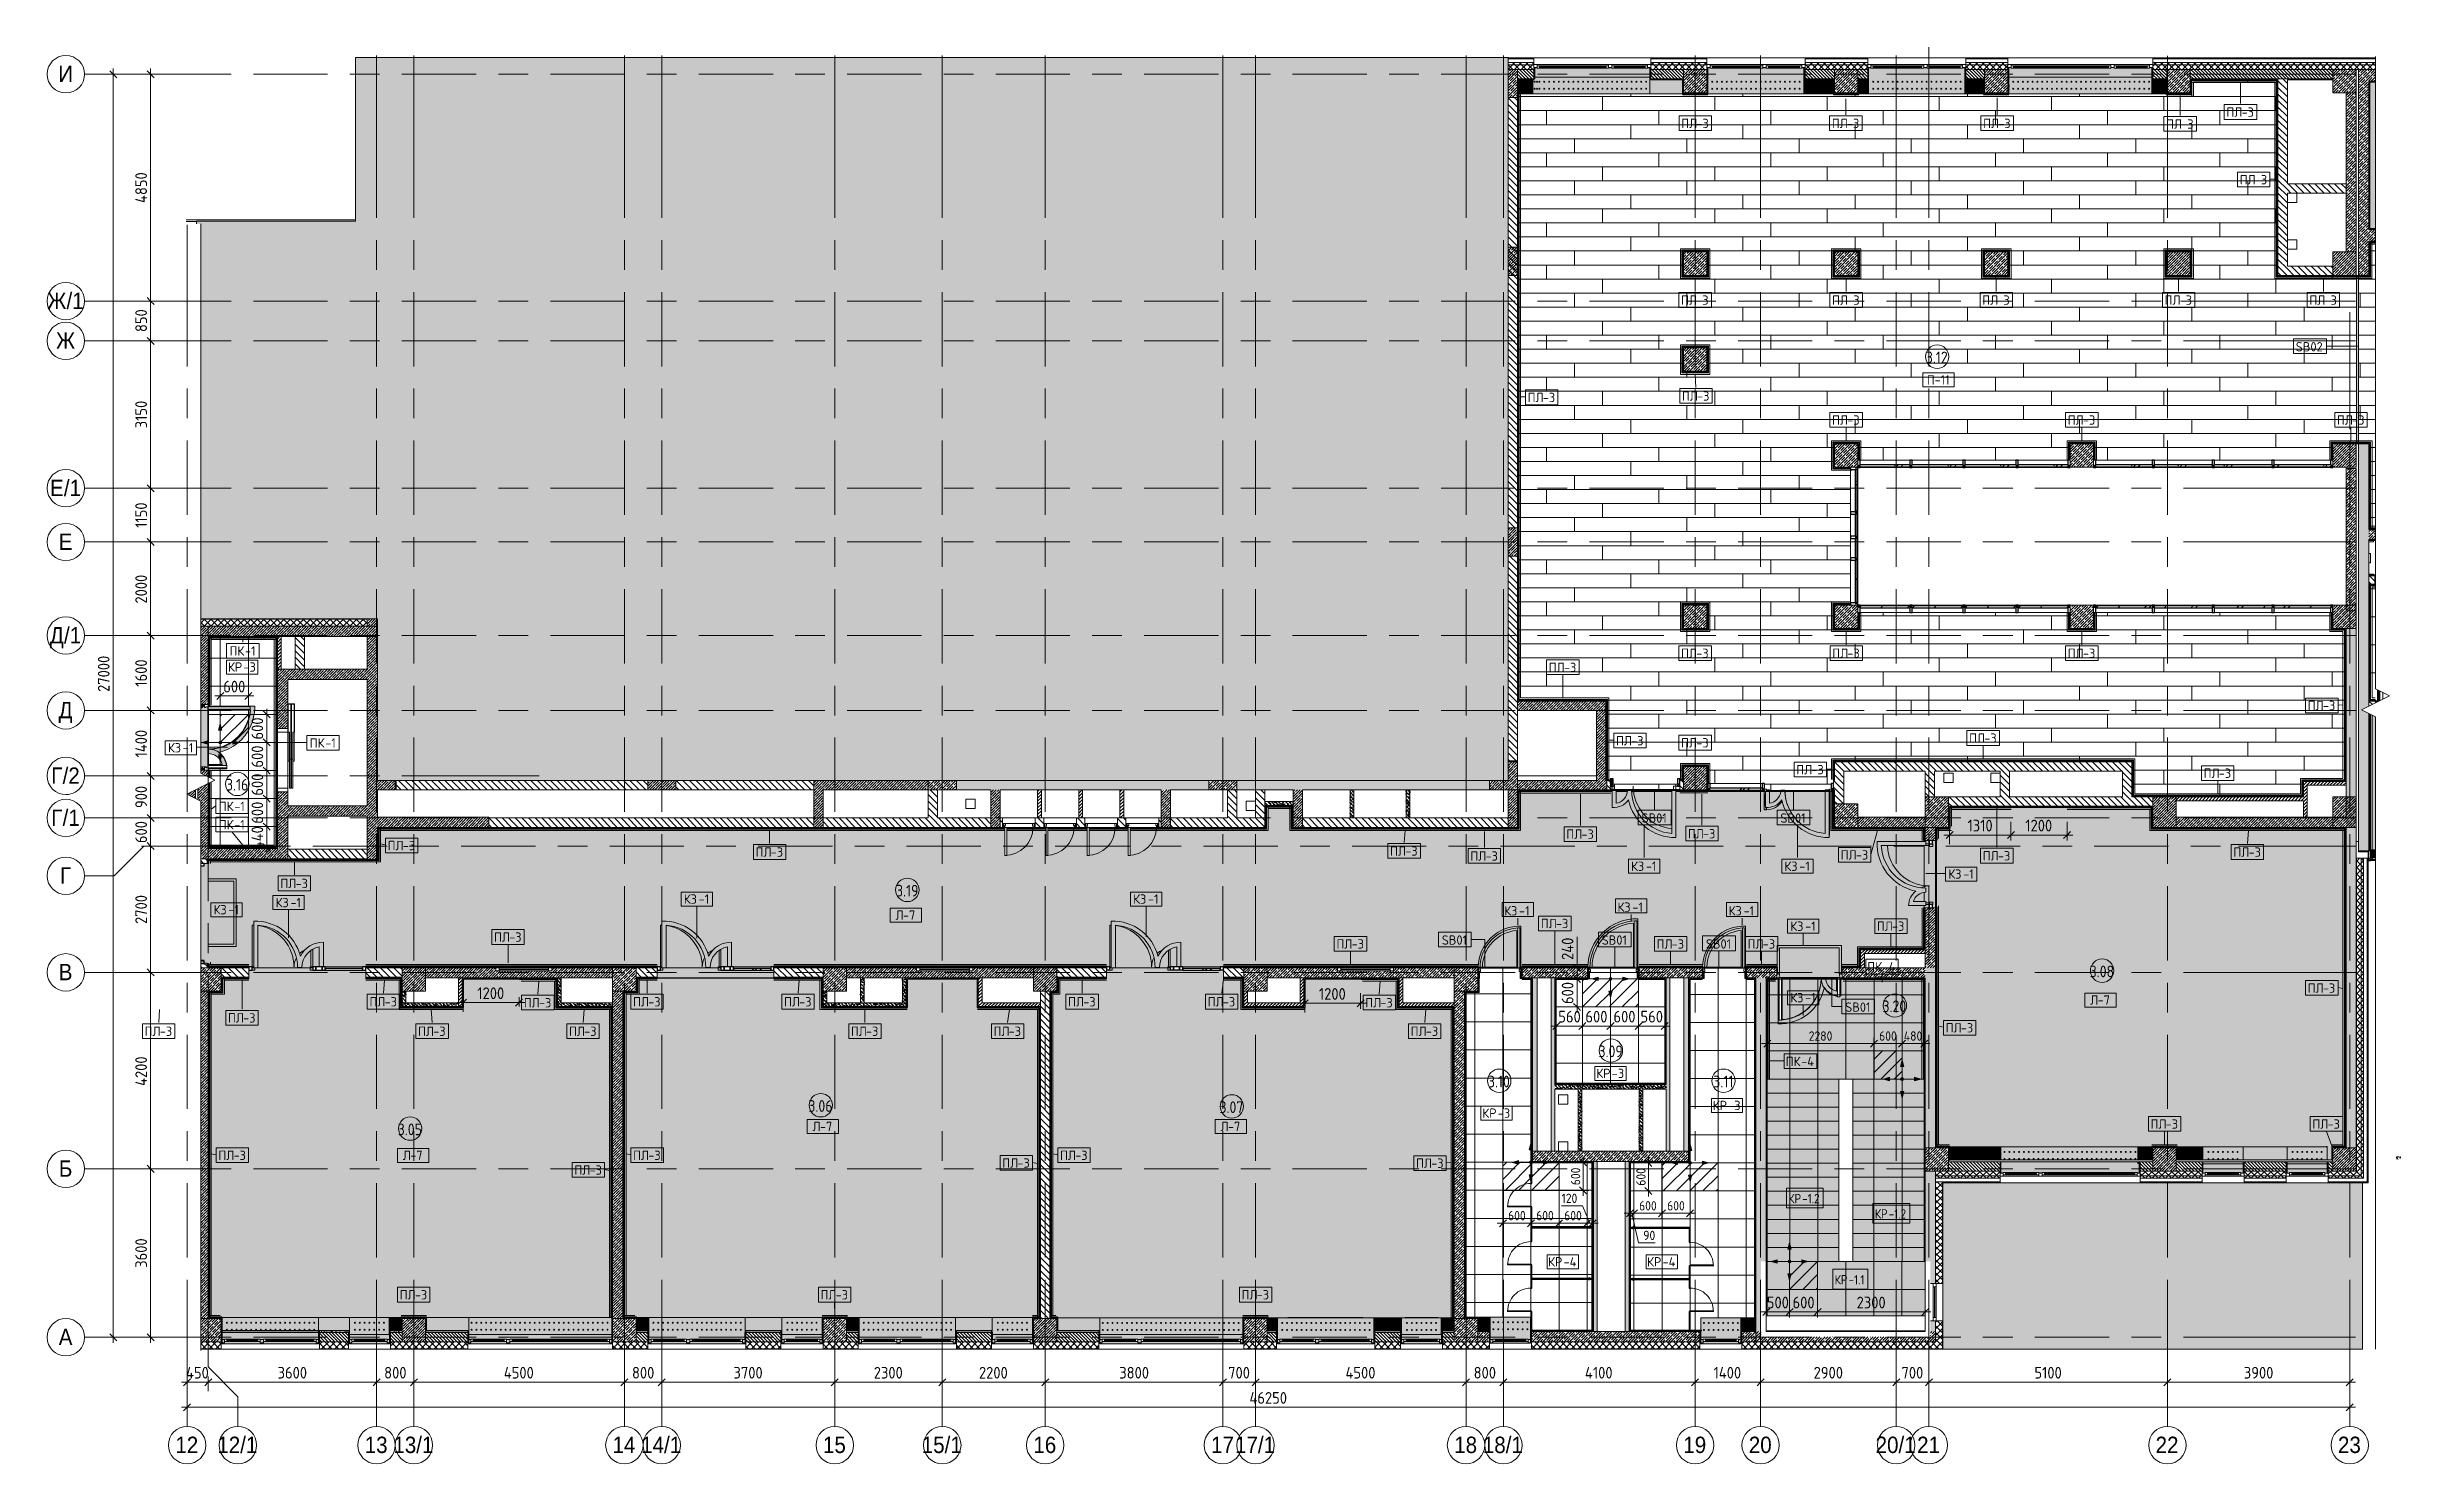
# Model space of a CAD drawing. Header units: millimetres. Extents: x 35316 to 242799, y -8553 to 29000.
# Drawn here: x 35316 to 85738, y -2706 to 27578 of the extents above; entities that cross this region are included whole.
import ezdxf

# ---------------------------------------------------------------- set-up
doc = ezdxf.new("R2010")
doc.units = ezdxf.units.MM
for name, pattern in [('200_ШТРИХ__ш1_п0_6_', [1.6, 1, -0.6]), ('Осевая', [3175, 635, -476.25, 1587.5, -476.25]), ('Снесенные', [714.375, 476.25, -238.125]), ('Штрих', [635, 317.5, -317.5]), ('Штрих короткий', [300, 150, -150])]:
    doc.linetypes.add(name, pattern=pattern)
for name, color, linetype, lineweight in [('A-ANNO-DIMS', 7, 'Continuous', 9), ('A-ANNO-DIMS-100', 7, 'Continuous', 9), ('A-AREA-IDEN', 7, 'Continuous', 9), ('A-DETL', 7, 'Continuous', 9), ('A-DETL-1', 7, '200_ШТРИХ__ш1_п0_6_', 50), ('A-DETL-GENF', 7, 'Continuous', 9), ('A-DOOR', 7, 'Continuous', 9), ('A-DOOR-1', 7, 'Штрих короткий', 9), ('A-DOOR-2', 7, 'Continuous', 13), ('A-DOOR-FRAM', 7, 'Continuous', 13), ('A-DOOR-FRAM-1', 7, 'Continuous', 9), ('A-FLOR-HRAL-IDEN', 7, 'Continuous', 9), ('A-FLOR-IDEN', 7, 'Continuous', 9), ('A-FLOR-PATT', 7, 'Continuous', 9), ('A-GENM', 7, 'Continuous', 9), ('A-GENM-4', 7, 'Continuous', 25), ('A-GENM-IDEN', 7, 'Continuous', 9), ('A-GLAZ', 7, 'Continuous', 9), ('A-GLAZ-1', 7, 'Continuous', 13), ('A-GLAZ-CURT', 7, 'Continuous', 9), ('A-GLAZ-CURT-1', 7, 'Continuous', 25), ('A-GLAZ-CWMG', 7, 'Continuous', 9), ('A-GLAZ-CWMG-1', 7, 'Continuous', 25), ('A-WALL', 7, 'Continuous', 9), ('G-ANNO-TEXT', 7, 'Continuous', 9), ('I-WALL', 7, 'Continuous', 9), ('M-EQPM', 7, 'Continuous', 9), ('M-EQPM-1', 7, 'Штрих', 9), ('M-EQPM-2', 7, 'Снесенные', 9), ('S-COLS', 7, 'Continuous', 9), ('S-STRS', 7, 'Continuous', 13), ('S-STRS-1', 7, 'Continuous', 9), ('Знаки', 7, 'Continuous', 9), ('Ограждение', 7, 'Continuous', 9), ('Оси', 7, 'Continuous', 9), ('Оси-1', 7, 'Continuous', 20), ('Оси-2', 7, 'Осевая', 9), ('Поручни', 7, 'Continuous', 9)]:
    doc.layers.add(name, color=color, linetype=linetype, lineweight=lineweight)
for name, color, linetype, lineweight, true_color in [('A-DETL-GENF-1', 7, 'Continuous', 9, 0xd4d4d4), ('A-DETL-GENF-2', 7, 'Continuous', 9, 0x004000), ('A-DETL-GENF-3', 7, 'Continuous', 9, 0x383838), ('A-DETL-GENF-4', 1, 'Continuous', 9, 0xff0000), ('A-FLOR-1', 7, 'Continuous', 9, 0x787878), ('A-GENM-1', 7, 'Continuous', 9, 0x004000), ('A-GENM-2', 5, 'Continuous', 9, 0x0000ff), ('A-GENM-3', 7, 'Continuous', 9, 0x8000ff), ('A-GENM-5', 7, 'Continuous', 9, 0xff80c0), ('A-WALL-1', 9, 'Continuous', 9, 0x808080), ('A-WALL-FNSH-1', 9, 'Continuous', 9, 0x808080), ('G-ANNO-TEXT-1', 7, 'Continuous', 9, 0x3c3c3c), ('G-ANNO-TEXT-2', 1, 'Continuous', 9, 0xff0000), ('I-WALL-1', 7, 'Continuous', 9, 0x787878), ('I-WALL-2', 9, 'Continuous', 9, 0x808080), ('S-COLS-1', 9, 'Continuous', 9, 0x808080)]:
    doc.layers.add(name, color=color, linetype=linetype, lineweight=lineweight, true_color=true_color)
doc.styles.add('Arial', font='arial.ttf', dxfattribs={"width": 0.9, "height": 350})
doc.styles.add('GOST Common', font='GOST_Common.ttf', dxfattribs={"width": 0.9, "height": 250})
doc.styles.add('GOST Common_1', font='GOST_Common.ttf', dxfattribs={"height": 200})
doc.styles.add('GOST Common_2', font='GOST_Common.ttf', dxfattribs={"width": 0.9, "height": 200})
doc.styles.add('GOST Common_3', font='GOST_Common.ttf', dxfattribs={"width": 0.9, "height": 3.5})
doc.styles.add('GOST Common_4', font='GOST_Common.ttf', dxfattribs={"width": 0.9, "height": 2.5})
doc.styles.add('GOST Common_5', font='GOST_Common.ttf', dxfattribs={"width": 0.9, "height": 3})
doc.styles.add('ISOCPEUR', font='isocpeur.ttf', dxfattribs={"width": 0.9, "height": 250})
doc.styles.add('ISOCPEUR_1', font='isocpeur.ttf', dxfattribs={"width": 0.9, "height": 200})
doc.styles.add('ISOCPEUR_2', font='isocpeur.ttf', dxfattribs={"width": 0.9, "height": 2.5})
doc.styles.add('ISOCPEUR_3', font='isocpeur.ttf', dxfattribs={"height": 2.5})
doc.dimstyles.new('ISO-2_0_0_9К_Средний_округл2', dxfattribs={"dimscale": 304.8, "dimtxt": 199.196235, "dimasz": 0.492126, "dimexe": 0.393701, "dimexo": 0, "dimgap": 0, "dimtad": 1, "dimdec": 0, "dimrnd": 10, "dimzin": 0, "dimdsep": 46, "dimtxsty": 'ISOCPEUR_1', "dimblk1": 'OBLIQUE', "dimblk2": 'OBLIQUE', "dimsah": 1, "dimcen": 0.09, "dimdle": 0.393701, "dimazin": 0, "dimtfac": 1, "dimtdec": 4, "dimtix": 1, "dimtmove": 0, "dimatfit": 3, "dimfxl": 1, "dimtvp": 1, "dimtolj": 1, "dimtzin": 0, "dimarcsym": 2})
doc.dimstyles.new('ISO-2_0_0_9К_Средний_округл2_1', dxfattribs={"dimscale": 304.8, "dimtxt": 199.196235, "dimasz": 0.492126, "dimexe": 0.393701, "dimexo": 0, "dimgap": 0, "dimtad": 1, "dimdec": 0, "dimrnd": 10, "dimzin": 0, "dimdsep": 46, "dimtxsty": 'ISOCPEUR_1', "dimblk1": 'OBLIQUE', "dimblk2": 'OBLIQUE', "dimsah": 1, "dimcen": 0.09, "dimdle": 0.393701, "dimazin": 0, "dimtfac": 1, "dimtdec": 4, "dimtix": 1, "dimtmove": 1, "dimatfit": 3, "dimfxl": 1, "dimtvp": 1, "dimtolj": 1, "dimtzin": 0, "dimarcsym": 2})
doc.dimstyles.new('ISO-2_5_0_9К_БОЛЬШОЙ', dxfattribs={"dimscale": 304.8, "dimtxt": 248.995294, "dimasz": 0.492126, "dimexe": 0.393701, "dimexo": 0.984252, "dimgap": 0, "dimtad": 1, "dimdec": 0, "dimrnd": 10, "dimzin": 0, "dimdsep": 46, "dimtxsty": 'ISOCPEUR', "dimblk1": 'OBLIQUE', "dimblk2": 'OBLIQUE', "dimsah": 1, "dimcen": 0.09, "dimdle": 0.393701, "dimazin": 0, "dimtfac": 1, "dimtdec": 4, "dimtix": 1, "dimtmove": 0, "dimatfit": 3, "dimfxl": 1, "dimtvp": 1, "dimtolj": 1, "dimtzin": 0, "dimarcsym": 2})
doc.dimstyles.new('ISO-2_5_0_9К_БОЛЬШОЙ_1', dxfattribs={"dimscale": 304.8, "dimtxt": 248.995294, "dimasz": 0.492126, "dimexe": 0.393701, "dimexo": 0.984252, "dimgap": 0, "dimtad": 1, "dimdec": 0, "dimrnd": 10, "dimzin": 0, "dimdsep": 46, "dimtxsty": 'ISOCPEUR', "dimblk1": 'OBLIQUE', "dimblk2": 'OBLIQUE', "dimsah": 1, "dimcen": 0.09, "dimdle": 0.393701, "dimazin": 0, "dimtfac": 1, "dimtdec": 4, "dimtix": 1, "dimtmove": 2, "dimatfit": 3, "dimfxl": 1, "dimtvp": 1, "dimtolj": 1, "dimtzin": 0, "dimarcsym": 2})
doc.dimstyles.new('ISO-2_5_0_9К_БОЛЬШОЙ_округление', dxfattribs={"dimscale": 304.8, "dimtxt": 248.995294, "dimasz": 0.492126, "dimexe": 0.393701, "dimexo": 0, "dimgap": 0, "dimtad": 1, "dimdec": 0, "dimrnd": 10, "dimzin": 0, "dimdsep": 46, "dimtxsty": 'ISOCPEUR', "dimblk1": 'OBLIQUE', "dimblk2": 'OBLIQUE', "dimsah": 1, "dimcen": 0.09, "dimdle": 0.393701, "dimazin": 0, "dimtfac": 1, "dimtdec": 4, "dimtix": 1, "dimtmove": 0, "dimatfit": 3, "dimfxl": 1, "dimtvp": 1, "dimtolj": 1, "dimtzin": 0, "dimarcsym": 2})
doc.dimstyles.new('ISO-2_5_0_9К_БОЛЬШОЙ_округление_1', dxfattribs={"dimscale": 304.8, "dimtxt": 248.995294, "dimasz": 0.492126, "dimexe": 0.393701, "dimexo": 0, "dimgap": 0, "dimtad": 1, "dimdec": 0, "dimrnd": 10, "dimzin": 0, "dimdsep": 46, "dimtxsty": 'ISOCPEUR', "dimblk1": 'OBLIQUE', "dimblk2": 'OBLIQUE', "dimsah": 1, "dimcen": 0.09, "dimdle": 0.393701, "dimazin": 0, "dimtfac": 1, "dimtdec": 4, "dimtix": 1, "dimtmove": 1, "dimatfit": 3, "dimfxl": 1, "dimtvp": 1, "dimtolj": 1, "dimtzin": 0, "dimarcsym": 2})
pattern_1 = [(45, (0, 0), (-57.02463, 57.02463), []), (45, (57.025, 0), (-57.02463, 57.02463), [100.806, -20.161, 3.353, -16.808])]
pattern_2 = [(135, (0, 0), (-35.35534, -35.35534), [])]
pattern_3 = [(45, (0, 0), (-70.71068, 70.71068), []), (135, (0, 0), (-70.71068, -70.71068), [])]
pattern_4 = [(135, (0, 0), (-70.71068, -70.71068), [])]
pattern_5 = [(135, (0, 0), (-75.43415, -75.43415), [106.68, -17.78, 3.556, -17.78]), (135, (0, 75.39), (-75.43415, -75.43415), []), (50, (0, 0), (127.52922, -11.15758), [13.335, -146.685]), (355, (0, 0), (-24.66966, 133.74002), [10.668, -117.348]), (100.451, (10.63, -0.93), (102.85973, 122.58178), [11.333, -124.663]), (46.184, (0, 35.56), (189.75516, -29.43036), [20.002, -220.027]), (96.636, (15.81, 33.1), (166.1822, 173.1996), [17, -186.995]), (351.184, (0, 35.56), (166.18393, 173.1976), [16.002, -176.022]), (21, (17.78, 26.67), (106.13027, -71.58603), [13.335, -146.685]), (326, (17.78, 26.67), (43.26188, 128.93175), [10.668, -117.348]), (71.451, (26.62, 20.7), (149.39198, 57.34505), [11.333, -124.663]), (37.5, (0, 0), (2.162228, 59.188357), [3.353, -112.573, 3.353, -115.773, -117.793]), (37.5, (0, 0), (2.162228, 59.188357), [-235.052, 3.353, -114.44]), (7.5, (0, 0), (46.773857, 70.12615), [3.353, -64.567, 3.353, -109.906, -44.894]), (7.5, (0, 0), (46.773857, 70.12615), [-181.178, 3.353, -41.542]), (327.5, (-39.65, 0), (94.91367, -4.010093), [3.353, -41.097, 3.353, -135.331, -184.023]), (327.5, (-39.65, 0), (94.91367, -4.010093), [-183.134, 3.353, -180.67]), (317.5, (-57.43, 0), (103.69057, 17.79882), [3.353, -54.432, 3.353, -88.748, -130.683]), (317.5, (-57.43, 0), (103.69057, 17.79882), [-149.885, 3.353, -127.33])]
pattern_6 = [(45, (0, 0), (-35.35534, 35.35534), [])]
pattern_7 = [(0, (0, 0), (121.92, 30.48), [10.058, -81.382, 10.058, -81.382, -487.68]), (0, (0, 0), (121.92, 30.48), [-182.88, 10.058, -172.822, 10.058, -81.382, -213.36]), (0, (0, 0), (121.92, 30.48), [-457.2, 10.058, -50.902, 10.058, -142.342]), (120, (45.72, 15.24), (-87.356454, 90.345817), [10.058, -81.382, 10.058, -81.382, -487.68]), (120, (45.72, 15.24), (-87.356454, 90.345817), [-182.88, 10.058, -172.822, 10.058, -81.382, -213.36]), (120, (45.72, 15.24), (-87.356454, 90.345817), [-457.2, 10.058, -50.902, 10.058, -142.342]), (240, (60.96, 76.2), (-34.563546, -120.825817), [10.058, -81.382, 10.058, -81.382, -487.68]), (240, (60.96, 76.2), (-34.563546, -120.825817), [-182.88, 10.058, -172.822, 10.058, -81.382, -213.36]), (240, (60.96, 76.2), (-34.563546, -120.825817), [-457.2, 10.058, -50.902, 10.058, -142.342])]
pattern_8 = [(45, (0, 0), (-141.42136, 141.42136), [])]

msp = doc.modelspace()

# ---------------------------------------------------------------- texts
at = {"layer": 'A-AREA-IDEN', "char_height": 250, "attachment_point": 1, "style": 'GOST Common'}
for s, insert, width in [('3.12', (75493.5, 21071), 606.076), ('3.16', (39141, 11936.3), 606.076), ('3.19', (53470.3, 9670.9), 606.076), ('3.08', (78998.1, 7945.3), 663.797), ('3.20', (74566.3, 7200.2), 663.797), ('3.09', (68493.2, 6237.3), 663.797), ('3.10', (66128.8, 5591.3), 606.076), ('3.11', (70948.4, 5591.3), 548.354), ('3.06', (51595.2, 5068.1), 663.797), ('3.07', (60386.7, 5043.3), 663.797), ('3.05', (42813.7, 4568.1), 663.797)]:
    msp.add_mtext(s, dxfattribs=dict(at, insert=insert, width=width))
at = {"layer": 'A-FLOR-HRAL-IDEN', "char_height": 200, "attachment_point": 1, "style": 'GOST Common_1'}
for s, insert, width in [('SB02', (83406, 21273.2), 753.586), ('SB01', (69413.7, 11198.4), 697.468), ('SB01', (72383.1, 11198.4), 697.468), ('SB01', (65142.3, 8590.4), 697.468), ('SB01', (68561.5, 8590.4), 697.468), ('SB01', (70789.4, 8507.4), 697.468), ('SB01', (73769, 7156.8), 697.468)]:
    msp.add_mtext(s, dxfattribs=dict(at, insert=insert, width=width))
at = {"layer": 'A-FLOR-IDEN', "char_height": 200, "attachment_point": 1, "style": 'GOST Common_1'}
for s, insert, width in [('\\fGOST Common|b0|i0|c204|p34|;П', (75515, 20564.8), 200.422), ('-11', (75680.3, 20564.8), 416.877), ('КР', (39183, 14427.5), 400.844), ('-3', (39513.7, 14427.5), 344.726), ('КЗ', (37898.7, 12701.5), 384.81), ('-1', (38216.2, 12701.5), 296.624), ('КЗ', (69189.6, 10168.6), 384.81), ('-1', (69507.1, 10168.6), 296.624), ('КЗ', (72469.6, 10168.6), 384.81), ('-1', (72787.1, 10168.6), 296.624), ('КЗ', (75974.2, 10001.7), 384.81), ('-1', (76291.7, 10001.7), 296.624), ('КЗ', (38874.7, 9240.2), 384.81), ('-1', (39192.2, 9240.2), 296.624), ('КЗ', (40201.2, 9391.4), 384.81), ('-1', (40518.7, 9391.4), 296.624), ('КЗ', (48931.2, 9466.8), 384.81), ('-1', (49248.7, 9466.8), 296.624), ('\\fGOST Common|b0|i0|c204|p34|;Л', (53459.5, 9122.8), 192.405), ('-7', (53618.3, 9122.8), 352.742), ('КЗ', (58541.2, 9466.8), 384.81), ('-1', (58858.7, 9466.8), 296.624), ('КЗ', (66476.8, 9216.3), 384.81), ('-1', (66794.3, 9216.3), 296.624), ('КЗ', (68899.8, 9293.7), 384.81), ('-1', (69217.3, 9293.7), 296.624), ('КЗ', (71276.8, 9216.3), 384.81), ('-1', (71594.3, 9216.3), 296.624), ('КЗ', (72594.6, 8886.9), 384.81), ('-1', (72912.1, 8886.9), 296.624), ('КЗ', (72594.6, 7359.1), 384.81), ('-1', (72912.1, 7359.1), 296.624), ('\\fGOST Common|b0|i0|c204|p34|;Л', (79009.5, 7309.8), 192.405), ('-7', (79168.3, 7309.8), 352.742), ('КР', (68446.4, 5740.3), 400.844), ('-3', (68777.1, 5740.3), 344.726), ('КР', (70937, 5055.2), 400.844), ('-3', (71267.7, 5055.2), 344.726), ('\\fGOST Common|b0|i0|c204|p34|;Л', (51683.6, 4605.8), 192.405), ('-7', (51842.3, 4605.8), 352.742), ('\\fGOST Common|b0|i0|c204|p34|;Л', (60410, 4605.8), 192.405), ('-7', (60568.8, 4605.8), 352.742), ('КР', (66008.7, 4890.8), 400.844), ('-3', (66339.5, 4890.8), 344.726), ('\\fGOST Common|b0|i0|c204|p34|;Л', (42921.6, 3989.1), 192.405), ('-7', (43080.3, 3989.1), 352.742), ('КР', (67415.5, 1711.6), 400.844), ('-4', (67746.2, 1711.6), 376.793), ('КР', (69532.3, 1711.6), 400.844), ('-4', (69863, 1711.6), 376.793)]:
    msp.add_mtext(s, dxfattribs=dict(at, insert=insert, width=width))
at = {"layer": 'A-GENM-IDEN', "char_height": 200, "attachment_point": 1, "style": 'GOST Common_1'}
for s, insert, width in [('ПЛ', (81922.1, 26289.6), 392.827), ('-3', (82246.2, 26289.6), 344.726), ('ПЛ', (70263, 26048.6), 392.827), ('-3', (70587.1, 26048.6), 344.726), ('ПЛ', (73483, 26048.6), 392.827), ('-3', (73807.1, 26048.6), 344.726), ('ПЛ', (76719.2, 26048.6), 392.827), ('-3', (77043.3, 26048.6), 344.726), ('ПЛ', (80632.6, 26035.2), 392.827), ('-3', (80956.7, 26035.2), 344.726), ('ПЛ', (82206.2, 24845.6), 392.827), ('-3', (82530.3, 24845.6), 344.726), ('ПЛ', (70259.4, 22270.8), 392.827), ('-3', (70583.5, 22270.8), 344.726), ('ПЛ', (73489.4, 22270.8), 392.827), ('-3', (73813.5, 22270.8), 344.726), ('ПЛ', (76699.4, 22270.8), 392.827), ('-3', (77023.5, 22270.8), 344.726), ('ПЛ', (80599.4, 22270.8), 392.827), ('-3', (80923.5, 22270.8), 344.726), ('ПЛ', (83696.5, 22270.8), 392.827), ('-3', (84020.6, 22270.8), 344.726), ('ПЛ', (66977.7, 20190.1), 392.827), ('-3', (67301.8, 20190.1), 344.726), ('ПЛ', (70276.3, 20220.8), 392.827), ('-3', (70600.4, 20220.8), 344.726), ('ПЛ', (73489.4, 19707.4), 392.827), ('-3', (73813.5, 19707.4), 344.726), ('ПЛ', (78529.4, 19707.4), 392.827), ('-3', (78853.5, 19707.4), 344.726), ('ПЛ', (84285.1, 19707.4), 392.827), ('-3', (84609.2, 19707.4), 344.726), ('ПК', (39215.9, 14771.5), 400.844), ('-1', (39546.6, 14771.5), 296.624), ('ПЛ', (70259.4, 14720.8), 392.827), ('-3', (70583.5, 14720.8), 344.726), ('ПЛ', (73490.9, 14720.8), 392.827), ('-3', (73815, 14720.8), 344.726), ('ПЛ', (78529.4, 14720.8), 392.827), ('-3', (78853.5, 14720.8), 344.726), ('ПЛ', (67429.3, 14419.5), 392.827), ('-3', (67753.4, 14419.5), 344.726), ('ПЛ', (83661.1, 13604.1), 392.827), ('-3', (83985.2, 13604.1), 344.726), ('ПК', (40931, 12802.8), 400.844), ('-1', (41261.7, 12802.8), 296.624), ('ПЛ', (68867.7, 12852.6), 392.827), ('-3', (69191.8, 12852.6), 344.726), ('ПЛ', (70259.4, 12807.4), 392.827), ('-3', (70583.5, 12807.4), 344.726), ('ПЛ', (76419.7, 12907.4), 392.827), ('-3', (76743.8, 12907.4), 344.726), ('ПЛ', (72721.6, 12232.6), 392.827), ('-3', (73045.7, 12232.6), 344.726), ('ПЛ', (81434.4, 12157.4), 392.827), ('-3', (81758.5, 12157.4), 344.726), ('ПК', (38985.6, 11449.5), 400.844), ('-1', (39316.3, 11449.5), 296.624), ('ПК', (38985.6, 11057.4), 400.844), ('-1', (39316.3, 11057.4), 296.624), ('ПЛ', (42597.7, 10610.8), 392.827), ('-3', (42921.8, 10610.8), 344.726), ('ПЛ', (67804.7, 10854.4), 392.827), ('-3', (68128.9, 10854.4), 344.726), ('ПЛ', (70403.9, 10863.4), 392.827), ('-3', (70728, 10863.4), 344.726), ('ПЛ', (50466.3, 10471.3), 392.827), ('-3', (50790.4, 10471.3), 344.726), ('ПЛ', (64036.4, 10493.8), 392.827), ('-3', (64360.5, 10493.8), 344.726), ('ПЛ', (65752, 10386.8), 392.827), ('-3', (66076.2, 10386.8), 344.726), ('ПЛ', (73673.4, 10410.7), 392.827), ('-3', (73997.6, 10410.7), 344.726), ('ПЛ', (76711.5, 10391.8), 392.827), ('-3', (77035.6, 10391.8), 344.726), ('ПЛ', (82070.9, 10470.8), 392.827), ('-3', (82395, 10470.8), 344.726), ('ПЛ', (40302.9, 9800.8), 392.827), ('-3', (40627, 9800.8), 344.726), ('ПЛ', (44872.7, 8654.1), 392.827), ('-3', (45196.8, 8654.1), 344.726), ('ПЛ', (67259.6, 8944.3), 392.827), ('-3', (67583.8, 8944.3), 344.726), ('ПЛ', (74445.9, 8886.9), 392.827), ('-3', (74770, 8886.9), 344.726), ('ПЛ', (62889.4, 8507.4), 392.827), ('-3', (63213.5, 8507.4), 344.726), ('ПЛ', (69734.6, 8506.4), 392.827), ('-3', (70058.8, 8506.4), 344.726), ('ПЛ', (71681.9, 8507.4), 392.827), ('-3', (72006, 8507.4), 344.726), ('ПК', (74240.7, 8018.6), 400.844), ('-4', (74571.4, 8018.6), 376.793), ('ПЛ', (83661.1, 7564.1), 392.827), ('-3', (83985.2, 7564.1), 344.726), ('ПЛ', (42208.9, 7270.8), 392.827), ('-3', (42533, 7270.8), 344.726), ('ПЛ', (45509.4, 7250.8), 392.827), ('-3', (45833.5, 7250.8), 344.726), ('ПЛ', (47845.4, 7270.8), 392.827), ('-3', (48169.5, 7270.8), 344.726), ('ПЛ', (51073.9, 7270.8), 392.827), ('-3', (51398, 7270.8), 344.726), ('ПЛ', (57149.9, 7270.8), 392.827), ('-3', (57474, 7270.8), 344.726), ('ПЛ', (60134.9, 7270.8), 392.827), ('-3', (60459.1, 7270.8), 344.726), ('ПЛ', (63503.9, 7250.8), 392.827), ('-3', (63828, 7250.8), 344.726), ('ПЛ', (37400.4, 6640.8), 392.827), ('-3', (37724.5, 6640.8), 344.726), ('ПЛ', (39182.5, 6926.8), 392.827), ('-3', (39506.6, 6926.8), 344.726), ('ПЛ', (43249.4, 6640.8), 392.827), ('-3', (43573.5, 6640.8), 344.726), ('ПЛ', (46476.4, 6640.8), 392.827), ('-3', (46800.5, 6640.8), 344.726), ('ПЛ', (52503.9, 6640.8), 392.827), ('-3', (52828, 6640.8), 344.726), ('ПЛ', (55555.4, 6640.8), 392.827), ('-3', (55879.5, 6640.8), 344.726), ('ПЛ', (64475.9, 6640.8), 392.827), ('-3', (64800, 6640.8), 344.726), ('ПЛ', (75917.7, 6714.1), 392.827), ('-3', (76241.8, 6714.1), 344.726), ('ПК', (72496.8, 5996.6), 400.844), ('-4', (72827.5, 5996.6), 376.793), ('ПЛ', (80299, 4657.4), 392.827), ('-3', (80623.1, 4657.4), 344.726), ('ПЛ', (83761.1, 4657.4), 392.827), ('-3', (84085.2, 4657.4), 344.726), ('ПЛ', (38977.7, 3989.1), 392.827), ('-3', (39301.8, 3989.1), 344.726), ('ПЛ', (46591.1, 3674.1), 392.827), ('-3', (46915.2, 3674.1), 344.726), ('ПЛ', (47847.7, 3989.1), 392.827), ('-3', (48171.8, 3989.1), 344.726), ('ПЛ', (55741.1, 3824.1), 392.827), ('-3', (56065.2, 3824.1), 344.726), ('ПЛ', (56977.7, 3989.1), 392.827), ('-3', (57301.8, 3989.1), 344.726), ('ПЛ', (64591.1, 3820.6), 392.827), ('-3', (64915.2, 3820.6), 344.726), ('ПЛ', (42855, 1007.4), 392.827), ('ПЛ', (51855, 1007.4), 392.827), ('ПЛ', (60860, 1008.1), 392.827), ('-3', (61184.1, 1008.1), 344.726), ('-3', (43179.1, 1007.4), 344.726), ('-3', (52179.1, 1007.4), 344.726)]:
    msp.add_mtext(s, dxfattribs=dict(at, insert=insert, width=width))
at = {"layer": 'G-ANNO-TEXT', "attachment_point": 1}
for s, insert, char_height, width, style in [('1. ', (85556.4, 3813), 2.5, 4.249, 'ISOCPEUR_3'), ('отвечать', (85556.4, 3793.4), 2.5, 18.679, 'ISOCPEUR_3'), ('чистого', (85556.4, 3778.7), 2.5, 15.392, 'ISOCPEUR_3'), ('10. ', (85556.4, 3754.3), 2.5, 6.413, 'ISOCPEUR_3'), ('11. ', (85556.4, 3749.4), 2.5, 5.772, 'ISOCPEUR_3'), ('2. ', (85556.4, 3808.1), 2.5, 4.89, 'ISOCPEUR_3'), ('3. ', (85556.4, 3803.2), 2.5, 4.89, 'ISOCPEUR_3'), ('момента', (85556.4, 3798.3), 2.5, 16.435, 'ISOCPEUR_3'), ('4. ', (85556.4, 3788.5), 2.5, 5.131, 'ISOCPEUR_3'), ('5. ', (85556.4, 3783.6), 2.5, 4.89, 'ISOCPEUR_3'), ('6. ', (85556.4, 3773.8), 2.5, 4.89, 'ISOCPEUR_3'), ('7. ', (85556.4, 3768.9), 2.5, 4.89, 'ISOCPEUR_3'), ('8. ', (85556.4, 3764), 2.5, 4.89, 'ISOCPEUR_3'), ('9. ', (85556.4, 3759.2), 2.5, 4.89, 'ISOCPEUR_3'), ('За', (85559.9, 3813), 2.5, 4.73, 'ISOCPEUR_3'), ('+0.000', (85560.4, 3839.7), 2.5, 10.534, 'GOST Common_4'), ('Черновую', (85560.4, 3773.8), 2.5, 17.958, 'ISOCPEUR_3'), ('Объёмы', (85560.4, 3764), 2.5, 14.11, 'ISOCPEUR_3'), ('Стык', (85560.4, 3759.2), 2.5, 9.46, 'ISOCPEUR_3'), ('Все', (85560.4, 3808.1), 2.5, 6.413, 'ISOCPEUR_3'), ('Все', (85560.4, 3803.2), 2.5, 6.413, 'ISOCPEUR_3'), ('\\fISOCPEUR|b0|i0|c204|p34|;В', (85560.4, 3783.6), 2.5, 2.405, 'ISOCPEUR_3'), ('Все', (85560.4, 3768.9), 2.5, 6.413, 'ISOCPEUR_3'), ('Все', (85560.6, 3788.5), 2.5, 6.413, 'ISOCPEUR_3'), ('\\LУсловные', (85561.1, 3859.8), 3.5, 22.151, 'GOST Common_3'), ('\\LПримечание', (85561.4, 3821.8), 3.5, 28.5, 'GOST Common_3'), ('Швы', (85561.1, 3749.4), 2.5, 7.616, 'ISOCPEUR_3'), ('Смотреть', (85561.7, 3754.3), 2.5, 18.679, 'ISOCPEUR_3'), ('\\fISOCPEUR|b0|i0|c204|p34|; ', (85562.4, 3783.6), 2.5, 1.844, 'ISOCPEUR_3'), ('\\fISOCPEUR|b0|i0|c204|p34|; ', (85563.8, 3813), 2.5, 1.844, 'ISOCPEUR_3'), ('зонах', (85563.9, 3783.6), 2.5, 10.903, 'ISOCPEUR_3'), ('\\fGOST Common|b0|i0|c204|p34|;\\W.9;1', (85564.5, 3849.4), 2.5, 1.371, 'GOST Common_4'), ('отметку', (85565.3, 3813), 2.5, 16.515, 'ISOCPEUR_3'), ('\\fISOCPEUR|b0|i0|c204|p34|; ', (85565.7, 3808.1), 2.5, 1.844, 'ISOCPEUR_3'), ('\\fISOCPEUR|b0|i0|c204|p34|; ', (85565.7, 3803.2), 2.5, 1.844, 'ISOCPEUR_3'), ('\\fISOCPEUR|b0|i0|c204|p34|; ', (85565.7, 3768.9), 2.5, 1.844, 'ISOCPEUR_3'), ('\\fISOCPEUR|b0|i0|c204|p34|; ', (85565.9, 3788.5), 2.5, 1.844, 'ISOCPEUR_3'), ('отметки', (85567.2, 3808.1), 2.5, 16.515, 'ISOCPEUR_3'), ('\\fISOCPEUR|b0|i0|c204|p34|; ', (85567.4, 3749.4), 2.5, 1.844, 'ISOCPEUR_3'), ('материалы', (85567.2, 3803.2), 2.5, 21.004, 'ISOCPEUR_3'), ('размеры', (85567.2, 3768.9), 2.5, 15.713, 'ISOCPEUR_3'), ('полы', (85567.4, 3788.5), 2.5, 8.899, 'ISOCPEUR_3'), ('\\fISOCPEUR|b0|i0|c204|p34|; ', (85568.2, 3759.2), 2.5, 1.844, 'ISOCPEUR_3'), ('\\fISOCPEUR|b0|i0|c204|p34|; ', (85569.1, 3778.7), 2.5, 1.844, 'ISOCPEUR_3'), ('плинтуса', (85568.9, 3749.4), 2.5, 17.797, 'ISOCPEUR_3'), ('\\fISOCPEUR|b0|i0|c204|p34|; ', (85569.9, 3798.3), 2.5, 1.844, 'ISOCPEUR_3'), ('разных', (85569.7, 3759.2), 2.5, 13.308, 'ISOCPEUR_3'), ('пола', (85570.6, 3778.7), 2.5, 8.899, 'ISOCPEUR_3'), ('их', (85571.5, 3798.3), 2.5, 4.329, 'ISOCPEUR_3'), ('\\fISOCPEUR|b0|i0|c204|p34|; ', (85571.8, 3793.4), 2.5, 1.844, 'ISOCPEUR_3'), ('\\fISOCPEUR|b0|i0|c204|p34|; ', (85572.1, 3764), 2.5, 1.844, 'ISOCPEUR_3'), ('\\fISOCPEUR|b0|i0|c204|p34|; ', (85572.9, 3783.6), 2.5, 1.844, 'ISOCPEUR_3'), ('нормам', (85573.3, 3793.4), 2.5, 13.709, 'ISOCPEUR_3'), ('даны', (85573.6, 3764), 2.5, 9.139, 'ISOCPEUR_3'), ('\\fISOCPEUR|b0|i0|c204|p34|;с', (85574.4, 3783.6), 2.5, 1.844, 'ISOCPEUR_3'), ('\\fISOCPEUR|b0|i0|c204|p34|; ', (85574.8, 3788.5), 2.5, 1.844, 'ISOCPEUR_3'), ('\\fISOCPEUR|b0|i0|c204|p34|; ', (85575, 3798.3), 2.5, 1.844, 'ISOCPEUR_3'), ('\\fISOCPEUR|b0|i0|c204|p34|; ', (85575.2, 3773.8), 2.5, 1.844, 'ISOCPEUR_3'), ('\\fISOCPEUR|b0|i0|c204|p34|; ', (85576, 3783.6), 2.5, 1.844, 'ISOCPEUR_3'), ('во', (85576.3, 3788.5), 2.5, 4.329, 'ISOCPEUR_3'), ('заказа', (85576.6, 3798.3), 2.5, 13.388, 'ISOCPEUR_3'), ('разбивку', (85576.8, 3773.8), 2.5, 17.397, 'ISOCPEUR_3'), ('\\fISOCPEUR|b0|i0|c204|p34|; ', (85577.1, 3754.3), 2.5, 1.844, 'ISOCPEUR_3'), ('мокрыми', (85577.5, 3783.6), 2.5, 15.873, 'ISOCPEUR_3'), ('\\fISOCPEUR|b0|i0|c204|p34|;.', (85577.9, 3778.7), 2.5, 0.882, 'ISOCPEUR_3'), ('совместно', (85578.6, 3754.3), 2.5, 19.641, 'ISOCPEUR_3'), ('\\L\\fGOST Common|b0|i0|c204|p34|;\\W.9;\\L ', (85579.3, 3859.8), 3.5, 1.299, 'GOST Common_3'), ('\\fISOCPEUR|b0|i0|c204|p34|; ', (85579.9, 3788.5), 2.5, 1.844, 'ISOCPEUR_3'), ('Отметка', (85579.9, 3839.7), 2.5, 15.296, 'GOST Common_4'), ('Номер', (85579.9, 3849.4), 2.5, 10.173, 'GOST Common_4'), ('Разделитель', (85579.9, 3830.8), 2.5, 22.223, 'GOST Common_4'), ('\\fISOCPEUR|b0|i0|c204|p34|; ', (85580.2, 3768.9), 2.5, 1.844, 'ISOCPEUR_3'), ('\\Lобозначения', (85580.4, 3859.8), 3.5, 30.159, 'GOST Common_3'), (' +0.000 ', (85578.9, 3813), 2.5, 15.392, 'ISOCPEUR_3'), ('\\fISOCPEUR|b0|i0|c204|p34|; ', (85580.7, 3759.2), 2.5, 1.844, 'ISOCPEUR_3'), ('\\fISOCPEUR|b0|i0|c204|p34|; ', (85580.9, 3808.1), 2.5, 1.844, 'ISOCPEUR_3'), ('\\fISOCPEUR|b0|i0|c204|p34|; ', (85581.1, 3764), 2.5, 1.844, 'ISOCPEUR_3'), ('всех', (85581.4, 3788.5), 2.5, 8.338, 'ISOCPEUR_3'), ('даны', (85581.7, 3768.9), 2.5, 9.139, 'ISOCPEUR_3'), ('типов', (85582.2, 3759.2), 2.5, 11.384, 'ISOCPEUR_3'), ('на', (85582.4, 3808.1), 2.5, 4.57, 'ISOCPEUR_3'), ('без', (85582.6, 3764), 2.5, 6.333, 'ISOCPEUR_3'), ('\\fISOCPEUR|b0|i0|c204|p34|; ', (85583.6, 3749.4), 2.5, 1.844, 'ISOCPEUR_3'), ('\\fISOCPEUR|b0|i0|c204|p34|; ', (85584.6, 3803.2), 2.5, 1.844, 'ISOCPEUR_3'), ('\\fISOCPEUR|b0|i0|c204|p34|; ', (85584.6, 3793.4), 2.5, 1.844, 'ISOCPEUR_3'), ('из', (85585.2, 3749.4), 2.5, 4.169, 'ISOCPEUR_3'), ('\\fISOCPEUR|b0|i0|c204|p34|; ', (85586.1, 3808.1), 2.5, 1.844, 'ISOCPEUR_3'), ('должны', (85586.1, 3803.2), 2.5, 13.789, 'ISOCPEUR_3'), ('пожаробезопасности', (85586.1, 3793.4), 2.5, 39.764, 'ISOCPEUR_3'), ('\\fISOCPEUR|b0|i0|c204|p34|; ', (85587.6, 3798.3), 2.5, 1.844, 'ISOCPEUR_3'), ('плане', (85587.7, 3808.1), 2.5, 11.063, 'ISOCPEUR_3'), ('\\fISOCPEUR|b0|i0|c204|p34|; ', (85587.9, 3764), 2.5, 1.844, 'ISOCPEUR_3'), ('\\fGOST Common|b0|i0|c204|p34|;\\W.9; ', (85588.3, 3849.4), 2.5, 0.938, 'GOST Common_4'), ('\\fISOCPEUR|b0|i0|c204|p34|; ', (85588.3, 3788.5), 2.5, 1.844, 'ISOCPEUR_3'), ('\\fISOCPEUR|b0|i0|c204|p34|; ', (85588.6, 3749.4), 2.5, 1.844, 'ISOCPEUR_3'), ('помещения', (85589.1, 3849.4), 2.5, 18.543, 'GOST Common_4'), ('\\fISOCPEUR|b0|i0|c204|p34|; ', (85589.3, 3768.9), 2.5, 1.844, 'ISOCPEUR_3'), ('\\fISOCPEUR|b0|i0|c204|p34|;и', (85589.1, 3798.3), 2.5, 2.165, 'ISOCPEUR_3'), ('учёта', (85589.4, 3764), 2.5, 11.624, 'ISOCPEUR_3'), ('помещених', (85589.8, 3788.5), 2.5, 20.603, 'ISOCPEUR_3'), ('керамогранита', (85590.1, 3749.4), 2.5, 29.662, 'ISOCPEUR_3'), ('\\fISOCPEUR|b0|i0|c204|p34|; ', (85590.6, 3783.6), 2.5, 1.844, 'ISOCPEUR_3'), ('\\fISOCPEUR|b0|i0|c204|p34|; ', (85590.9, 3798.3), 2.5, 1.844, 'ISOCPEUR_3'), ('\\fISOCPEUR|b0|i0|c204|p34|;с', (85590.8, 3768.9), 2.5, 1.844, 'ISOCPEUR_3'), ('\\fISOCPEUR|b0|i0|c204|p34|; ', (85591.1, 3773.8), 2.5, 1.844, 'ISOCPEUR_3'), ('\\fISOCPEUR|b0|i0|c204|p34|; ', (85591.6, 3759.2), 2.5, 1.844, 'ISOCPEUR_3'), ('принята', (85591.6, 3813), 2.5, 15.954, 'ISOCPEUR_3'), ('процессами', (85592.1, 3783.6), 2.5, 21.726, 'ISOCPEUR_3'), ('\\fISOCPEUR|b0|i0|c204|p34|; ', (85592.3, 3768.9), 2.5, 1.844, 'ISOCPEUR_3'), ('\\fGOST Common|b0|i0|c204|p34|;\\W.9; ', (85592.5, 3839.7), 2.5, 0.938, 'GOST Common_4'), ('поставки', (85592.4, 3798.3), 2.5, 17.797, 'ISOCPEUR_3'), ('элементов', (85592.6, 3773.8), 2.5, 20.283, 'ISOCPEUR_3'), ('отделки', (85593.2, 3759.2), 2.5, 15.713, 'ISOCPEUR_3'), ('чистого', (85593.3, 3839.7), 2.5, 13.853, 'GOST Common_4'), ('учетом', (85593.8, 3768.9), 2.5, 13.789, 'ISOCPEUR_3'), ('\\fISOCPEUR|b0|i0|c204|p34|; ', (85594.8, 3754.3), 2.5, 1.844, 'ISOCPEUR_3'), ('\\fISOCPEUR|b0|i0|c204|p34|;с', (85596.3, 3754.3), 2.5, 1.844, 'ISOCPEUR_3'), ('\\fISOCPEUR|b0|i0|c204|p34|; ', (85596.8, 3808.1), 2.5, 1.844, 'ISOCPEUR_3'), ('\\fISOCPEUR|b0|i0|c204|p34|; ', (85597.5, 3803.2), 2.5, 1.844, 'ISOCPEUR_3'), ('\\fISOCPEUR|b0|i0|c204|p34|; ', (85597.9, 3754.3), 2.5, 1.844, 'ISOCPEUR_3'), ('\\fGOST Common|b0|i0|c204|p34|;\\W.9; ', (85598.2, 3830.8), 2.5, 0.938, 'GOST Common_4'), ('даны', (85598.3, 3808.1), 2.5, 9.139, 'ISOCPEUR_3'), ('\\fISOCPEUR|b0|i0|c204|p34|; ', (85599, 3764), 2.5, 1.844, 'ISOCPEUR_3'), ('быть', (85599, 3803.2), 2.5, 9.46, 'ISOCPEUR_3'), ('зоны', (85599, 3830.8), 2.5, 7.865, 'GOST Common_4'), ('листом', (85599.4, 3754.3), 2.5, 13.468, 'ISOCPEUR_3'), ('строительных', (85600.5, 3764), 2.5, 27.017, 'ISOCPEUR_3'), ('\\fGOST Common|b0|i0|c204|p34|;\\W.9; ', (85604.7, 3839.7), 2.5, 0.938, 'GOST Common_4'), ('\\fISOCPEUR|b0|i0|c204|p34|; ', (85604.8, 3813), 2.5, 1.844, 'ISOCPEUR_3'), ('\\fISOCPEUR|b0|i0|c204|p34|; ', (85605.2, 3768.9), 2.5, 1.844, 'ISOCPEUR_3'), ('\\fGOST Common|b0|i0|c204|p34|;\\W.9; ', (85605.5, 3830.8), 2.5, 0.938, 'GOST Common_4'), ('пола', (85605.5, 3839.7), 2.5, 8.009, 'GOST Common_4'), ('\\fISOCPEUR|b0|i0|c204|p34|; ', (85605.9, 3808.1), 2.5, 1.844, 'ISOCPEUR_3'), ('\\fISOCPEUR|b0|i0|c204|p34|; ', (85606.1, 3759.2), 2.5, 1.844, 'ISOCPEUR_3'), ('\\fGOST Common|b0|i0|c204|p34|;\\W.9;в', (85606.3, 3830.8), 2.5, 1.948, 'GOST Common_4'), ('отметка', (85606.3, 3813), 2.5, 16.755, 'ISOCPEUR_3'), ('\\fISOCPEUR|b0|i0|c204|p34|; ', (85606.8, 3803.2), 2.5, 1.844, 'ISOCPEUR_3'), ('\\fISOCPEUR|b0|i0|c204|p34|; ', (85606.8, 3788.5), 2.5, 1.844, 'ISOCPEUR_3'), ('чистовой', (85606.7, 3768.9), 2.5, 17.557, 'ISOCPEUR_3'), ('. ', (85607.1, 3798.3), 2.5, 2.726, 'ISOCPEUR_3'), ('без', (85607.4, 3808.1), 2.5, 6.333, 'ISOCPEUR_3'), ('\\fGOST Common|b0|i0|c204|p34|;\\W.9; ', (85607.9, 3830.8), 2.5, 0.938, 'GOST Common_4'), ('полов', (85607.6, 3759.2), 2.5, 10.823, 'ISOCPEUR_3'), ('должны', (85608.3, 3788.5), 2.5, 13.789, 'ISOCPEUR_3'), ('согласованы', (85608.3, 3803.2), 2.5, 23.89, 'ISOCPEUR_3'), ('помещении', (85608.6, 3830.8), 2.5, 18.543, 'GOST Common_4'), ('\\fISOCPEUR|b0|i0|c204|p34|; ', (85609.4, 3773.8), 2.5, 1.844, 'ISOCPEUR_3'), ('Все', (85609.4, 3798.3), 2.5, 6.413, 'ISOCPEUR_3'), ('\\fISOCPEUR|b0|i0|c204|p34|; ', (85610, 3783.6), 2.5, 1.844, 'ISOCPEUR_3'), ('пола', (85610.9, 3773.8), 2.5, 8.899, 'ISOCPEUR_3'), ('выполнить', (85611.5, 3783.6), 2.5, 20.283, 'ISOCPEUR_3'), ('\\fGOST Common|b0|i0|c204|p34|;\\W.9; ', (85612.1, 3839.7), 2.5, 0.938, 'GOST Common_4'), (' "', (85610.5, 3754.3), 2.5, 3.688, 'ISOCPEUR_3'), ('\\fISOCPEUR|b0|i0|c204|p34|; ', (85612.6, 3808.1), 2.5, 1.844, 'ISOCPEUR_3'), ('Узлы', (85613.5, 3754.3), 2.5, 8.979, 'ISOCPEUR_3'), ('учета', (85614.1, 3808.1), 2.5, 11.624, 'ISOCPEUR_3'), ('\\fISOCPEUR|b0|i0|c204|p34|; ', (85614.6, 3749.4), 2.5, 1.844, 'ISOCPEUR_3'), ('\\fISOCPEUR|b0|i0|c204|p34|; ', (85614.7, 3798.3), 2.5, 1.844, 'ISOCPEUR_3'), ('совместить', (85616.1, 3749.4), 2.5, 22.367, 'ISOCPEUR_3'), ('материалы', (85616.2, 3798.3), 2.5, 21.004, 'ISOCPEUR_3'), ('\\fISOCPEUR|b0|i0|c204|p34|; ', (85616.6, 3759.2), 2.5, 1.844, 'ISOCPEUR_3'), ('\\fISOCPEUR|b0|i0|c204|p34|; ', (85618.2, 3773.8), 2.5, 1.844, 'ISOCPEUR_3'), ('\\fISOCPEUR|b0|i0|c204|p34|;в', (85618.1, 3759.2), 2.5, 2.165, 'ISOCPEUR_3'), ('\\fISOCPEUR|b0|i0|c204|p34|;.', (85619, 3793.4), 2.5, 0.882, 'ISOCPEUR_3'), ('\\fISOCPEUR|b0|i0|c204|p34|; ', (85619.7, 3788.5), 2.5, 1.844, 'ISOCPEUR_3'), ('согласовать', (85619.7, 3773.8), 2.5, 24.211, 'ISOCPEUR_3'), ('\\fISOCPEUR|b0|i0|c204|p34|; ', (85619.9, 3759.2), 2.5, 1.844, 'ISOCPEUR_3'), ('\\fISOCPEUR|b0|i0|c204|p34|; ', (85620.1, 3813), 2.5, 1.844, 'ISOCPEUR_3'), ('\\fISOCPEUR|b0|i0|c204|p34|; ', (85620.9, 3754.3), 2.5, 1.844, 'ISOCPEUR_3'), ('\\fISOCPEUR|b0|i0|c204|p34|; ', (85621.2, 3768.9), 2.5, 1.844, 'ISOCPEUR_3'), ('быть', (85621.2, 3788.5), 2.5, 9.46, 'ISOCPEUR_3'), ('проемах', (85621.4, 3759.2), 2.5, 15.633, 'ISOCPEUR_3'), ('уровня', (85621.7, 3813), 2.5, 12.987, 'ISOCPEUR_3'), ('напольных', (85622.5, 3754.3), 2.5, 19.962, 'ISOCPEUR_3'), ('\\fISOCPEUR|b0|i0|c204|p34|; ', (85622.8, 3764), 2.5, 1.844, 'ISOCPEUR_3'), ('отделки', (85622.7, 3768.9), 2.5, 15.713, 'ISOCPEUR_3'), ('\\fISOCPEUR|b0|i0|c204|p34|; ', (85623.7, 3808.1), 2.5, 1.844, 'ISOCPEUR_3'), ('расходов', (85624.3, 3764), 2.5, 17.236, 'ISOCPEUR_3'), ('конструкции', (85625.2, 3808.1), 2.5, 24.291, 'ISOCPEUR_3'), ('\\fISOCPEUR|b0|i0|c204|p34|; ', (85628, 3803.2), 2.5, 1.844, 'ISOCPEUR_3'), ('\\fISOCPEUR|b0|i0|c204|p34|; ', (85628.3, 3783.6), 2.5, 1.844, 'ISOCPEUR_3'), ('\\fISOCPEUR|b0|i0|c204|p34|; ', (85629, 3788.5), 2.5, 1.844, 'ISOCPEUR_3'), ('Генеральным', (85629.5, 3803.2), 2.5, 24.532, 'ISOCPEUR_3'), ('обмазочную', (85629.8, 3783.6), 2.5, 22.367, 'ISOCPEUR_3'), ('\\fISOCPEUR|b0|i0|c204|p34|;в', (85630.5, 3788.5), 2.5, 2.165, 'ISOCPEUR_3'), ('\\fISOCPEUR|b0|i0|c204|p34|; ', (85632.3, 3788.5), 2.5, 1.844, 'ISOCPEUR_3'), ('\\fISOCPEUR|b0|i0|c204|p34|; ', (85632.4, 3813), 2.5, 1.844, 'ISOCPEUR_3'), ('\\fISOCPEUR|b0|i0|c204|p34|; ', (85633.5, 3798.3), 2.5, 1.844, 'ISOCPEUR_3'), ('одном', (85633.8, 3788.5), 2.5, 11.063, 'ISOCPEUR_3'), ('чистого', (85633.9, 3813), 2.5, 15.392, 'ISOCPEUR_3'), ('\\fISOCPEUR|b0|i0|c204|p34|; ', (85634.3, 3759.2), 2.5, 1.844, 'ISOCPEUR_3'), ('\\fISOCPEUR|b0|i0|c204|p34|; ', (85634.6, 3749.4), 2.5, 1.844, 'ISOCPEUR_3'), ('\\fISOCPEUR|b0|i0|c204|p34|;\\W.9;П', (85634.5, 3851.8), 2.5, 2.165, 'ISOCPEUR_2'), ('должны', (85635, 3798.3), 2.5, 13.789, 'ISOCPEUR_3'), ('делать', (85635.8, 3759.2), 2.5, 13.789, 'ISOCPEUR_3'), ('\\fISOCPEUR|b0|i0|c204|p34|;.', (85635.7, 3768.9), 2.5, 0.882, 'ISOCPEUR_3'), ('\\fISOCPEUR|b0|i0|c204|p34|;с', (85636.1, 3749.4), 2.5, 1.844, 'ISOCPEUR_3'), ('-1', (85636.3, 3851.8), 2.5, 3.319, 'ISOCPEUR_2'), ('\\fISOCPEUR|b0|i0|c204|p34|; ', (85637.6, 3749.4), 2.5, 1.844, 'ISOCPEUR_3'), ('\\fISOCPEUR|b0|i0|c204|p34|;.', (85638.5, 3764), 2.5, 0.882, 'ISOCPEUR_3'), ('\\fISOCPEUR|b0|i0|c204|p34|; ', (85638.9, 3754.3), 2.5, 1.844, 'ISOCPEUR_3'), ('швами', (85639.1, 3749.4), 2.5, 11.865, 'ISOCPEUR_3'), ('\\fISOCPEUR|b0|i0|c204|p34|; ', (85639.7, 3773.8), 2.5, 1.844, 'ISOCPEUR_3'), ('покрытий', (85640.5, 3754.3), 2.5, 18.118, 'ISOCPEUR_3'), ('\\fISOCPEUR|b0|i0|c204|p34|;с', (85641.2, 3773.8), 2.5, 1.844, 'ISOCPEUR_3'), ('\\fISOCPEUR|b0|i0|c204|p34|; ', (85642.8, 3773.8), 2.5, 1.844, 'ISOCPEUR_3'), ('\\fISOCPEUR|b0|i0|c204|p34|; ', (85643, 3788.5), 2.5, 1.844, 'ISOCPEUR_3'), ('уровне', (85644.5, 3788.5), 2.5, 12.987, 'ISOCPEUR_3'), ('АП', (85644.3, 3773.8), 2.5, 5.131, 'ISOCPEUR_3'), ('\\fISOCPEUR|b0|i0|c204|p34|; ', (85645.3, 3808.1), 2.5, 1.844, 'ISOCPEUR_3'), ('\\fISOCPEUR|b0|i0|c204|p34|; ', (85646.4, 3798.3), 2.5, 1.844, 'ISOCPEUR_3'), ('\\fISOCPEUR|b0|i0|c204|p34|; ', (85646.6, 3813), 2.5, 1.844, 'ISOCPEUR_3'), ('чистого', (85646.8, 3808.1), 2.5, 15.392, 'ISOCPEUR_3'), ('\\fISOCPEUR|b0|i0|c204|p34|; ', (85647.2, 3759.2), 2.5, 1.844, 'ISOCPEUR_3'), ('быть', (85647.9, 3798.3), 2.5, 9.46, 'ISOCPEUR_3'), ('\\fISOCPEUR|b0|i0|c204|p34|; ', (85648.3, 3783.6), 2.5, 1.844, 'ISOCPEUR_3'), ('пола', (85648.1, 3813), 2.5, 8.899, 'ISOCPEUR_3'), ('\\fISOCPEUR|b0|i0|c204|p34|;.', (85648.5, 3773.8), 2.5, 0.882, 'ISOCPEUR_3'), ('\\fISOCPEUR|b0|i0|c204|p34|; ', (85648.9, 3749.4), 2.5, 1.844, 'ISOCPEUR_3'), ('по', (85648.7, 3759.2), 2.5, 4.329, 'ISOCPEUR_3'), ('\\fISOCPEUR|b0|i0|c204|p34|; ', (85649.8, 3803.2), 2.5, 1.844, 'ISOCPEUR_3'), ('гидроизоляцию', (85649.8, 3783.6), 2.5, 28.62, 'ISOCPEUR_3'), ('на', (85650.4, 3749.4), 2.5, 4.57, 'ISOCPEUR_3'), ('Точка', (85651.1, 3830.6), 2.5, 10.173, 'GOST Common_4'), ('Марка', (85651.1, 3852.1), 2.5, 10.678, 'GOST Common_4'), ('Марка', (85651.1, 3842), 2.5, 10.678, 'GOST Common_4'), ('подрядчиком', (85651.3, 3803.2), 2.5, 24.051, 'ISOCPEUR_3'), ('\\fISOCPEUR|b0|i0|c204|p34|; ', (85652.3, 3759.2), 2.5, 1.844, 'ISOCPEUR_3'), ('центру', (85653.8, 3759.2), 2.5, 13.789, 'ISOCPEUR_3'), ('\\fISOCPEUR|b0|i0|c204|p34|; ', (85654.2, 3749.4), 2.5, 1.844, 'ISOCPEUR_3'), (', ', (85655.2, 3788.5), 2.5, 2.886, 'ISOCPEUR_3'), ('\\fISOCPEUR|b0|i0|c204|p34|; ', (85655.5, 3813), 2.5, 1.844, 'ISOCPEUR_3'), ('".', (85655.4, 3754.3), 2.5, 2.726, 'ISOCPEUR_3'), ('\\fISOCPEUR|b0|i0|c204|p34|; ', (85655.7, 3798.3), 2.5, 1.844, 'ISOCPEUR_3'), ('полу', (85655.7, 3749.4), 2.5, 8.658, 'ISOCPEUR_3'), ('первого', (85657, 3813), 2.5, 15.152, 'ISOCPEUR_3'), ('сертифицированы', (85657.3, 3798.3), 2.5, 33.992, 'ISOCPEUR_3'), ('без', (85657.6, 3788.5), 2.5, 6.333, 'ISOCPEUR_3'), ('\\fGOST Common|b0|i0|c204|p34|;\\W.9; ', (85659.5, 3830.6), 2.5, 0.938, 'GOST Common_4'), ('\\fISOCPEUR|b0|i0|c204|p34|; ', (85659.5, 3808.1), 2.5, 1.844, 'ISOCPEUR_3'), ('\\fGOST Common|b0|i0|c204|p34|;\\W.9; ', (85659.9, 3852.1), 2.5, 0.938, 'GOST Common_4'), ('\\fGOST Common|b0|i0|c204|p34|;\\W.9; ', (85659.9, 3842), 2.5, 0.938, 'GOST Common_4'), ('начала', (85660.3, 3830.6), 2.5, 12.338, 'GOST Common_4'), ('пола', (85660.7, 3852.1), 2.5, 8.009, 'GOST Common_4'), ('плинтуса', (85660.7, 3842), 2.5, 16.018, 'GOST Common_4'), ('пола', (85661, 3808.1), 2.5, 8.899, 'ISOCPEUR_3'), ('\\fISOCPEUR|b0|i0|c204|p34|; ', (85662.8, 3788.5), 2.5, 1.844, 'ISOCPEUR_3'), ('перепадов', (85664.3, 3788.5), 2.5, 19.722, 'ISOCPEUR_3'), ('\\fISOCPEUR|b0|i0|c204|p34|; ', (85665.2, 3759.2), 2.5, 1.844, 'ISOCPEUR_3'), ('дверного', (85666.7, 3759.2), 2.5, 17.316, 'ISOCPEUR_3'), ('\\fISOCPEUR|b0|i0|c204|p34|;.', (85668.4, 3808.1), 2.5, 0.882, 'ISOCPEUR_3'), ('\\fISOCPEUR|b0|i0|c204|p34|; ', (85669.5, 3813), 2.5, 1.844, 'ISOCPEUR_3'), ('\\fGOST Common|b0|i0|c204|p34|;\\W.9; ', (85670.4, 3830.6), 2.5, 0.938, 'GOST Common_4'), ('этажа', (85671, 3813), 2.5, 12.426, 'ISOCPEUR_3'), ('\\fISOCPEUR|b0|i0|c204|p34|; ', (85671.1, 3803.2), 2.5, 1.844, 'ISOCPEUR_3'), ('раскладки', (85671.2, 3830.6), 2.5, 17.677, 'GOST Common_4'), ('письменно', (85672.7, 3803.2), 2.5, 19.401, 'ISOCPEUR_3'), (', ', (85673.4, 3783.6), 2.5, 2.886, 'ISOCPEUR_3'), ('завести', (85675.8, 3783.6), 2.5, 15.473, 'ISOCPEUR_3'), (', ', (85680.6, 3788.5), 2.5, 2.886, 'ISOCPEUR_3'), ('\\fISOCPEUR|b0|i0|c204|p34|; ', (85681, 3759.2), 2.5, 1.844, 'ISOCPEUR_3'), ('\\fISOCPEUR|b0|i0|c204|p34|;.', (85681.3, 3813), 2.5, 0.882, 'ISOCPEUR_3'), ('полотна', (85682.5, 3759.2), 2.5, 15.954, 'ISOCPEUR_3'), ('кроме', (85683, 3788.5), 2.5, 11.063, 'ISOCPEUR_3'), ('\\fISOCPEUR|b0|i0|c204|p34|; ', (85685.3, 3798.3), 2.5, 1.844, 'ISOCPEUR_3'), ('на', (85686.8, 3798.3), 2.5, 4.57, 'ISOCPEUR_3'), ('\\fISOCPEUR|b0|i0|c204|p34|; ', (85688.5, 3783.6), 2.5, 1.844, 'ISOCPEUR_3'), ('\\fISOCPEUR|b0|i0|c204|p34|; ', (85688.7, 3803.2), 2.5, 1.844, 'ISOCPEUR_3'), ('\\fISOCPEUR|b0|i0|c204|p34|;с', (85690.2, 3803.2), 2.5, 1.844, 'ISOCPEUR_3'), ('на', (85690.1, 3783.6), 2.5, 4.57, 'ISOCPEUR_3'), ('\\fISOCPEUR|b0|i0|c204|p34|; ', (85690.6, 3798.3), 2.5, 1.844, 'ISOCPEUR_3'), ('\\fISOCPEUR|b0|i0|c204|p34|; ', (85691.7, 3803.2), 2.5, 1.844, 'ISOCPEUR_3'), ('\\fISOCPEUR|b0|i0|c204|p34|; ', (85692.1, 3788.5), 2.5, 1.844, 'ISOCPEUR_3'), ('территории', (85692.1, 3798.3), 2.5, 22.768, 'ISOCPEUR_3'), ('Заказчиком', (85693.2, 3803.2), 2.5, 22.367, 'ISOCPEUR_3'), ('\\fISOCPEUR|b0|i0|c204|p34|; ', (85693.8, 3783.6), 2.5, 1.844, 'ISOCPEUR_3'), ('мест', (85693.6, 3788.5), 2.5, 9.139, 'ISOCPEUR_3'), ('стены', (85695.4, 3783.6), 2.5, 11.304, 'ISOCPEUR_3'), ('\\fISOCPEUR|b0|i0|c204|p34|;.', (85695.7, 3759.2), 2.5, 0.882, 'ISOCPEUR_3'), ('\\fISOCPEUR|b0|i0|c204|p34|; ', (85701.2, 3788.5), 2.5, 1.844, 'ISOCPEUR_3'), ('указанных', (85702.7, 3788.5), 2.5, 20.042, 'ISOCPEUR_3'), ('\\fISOCPEUR|b0|i0|c204|p34|; ', (85704.7, 3783.6), 2.5, 1.844, 'ISOCPEUR_3'), ('на', (85706.2, 3783.6), 2.5, 4.57, 'ISOCPEUR_3'), ('\\fISOCPEUR|b0|i0|c204|p34|; ', (85710.9, 3798.3), 2.5, 1.844, 'ISOCPEUR_3'), ('\\fISOCPEUR|b0|i0|c204|p34|; ', (85711.7, 3803.2), 2.5, 1.844, 'ISOCPEUR_3'), (' 200', (85710, 3783.6), 2.5, 8.338, 'ISOCPEUR_3'), ('России', (85712.4, 3798.3), 2.5, 12.586, 'ISOCPEUR_3'), ('\\fISOCPEUR|b0|i0|c204|p34|;и', (85713.2, 3803.2), 2.5, 2.165, 'ISOCPEUR_3'), ('\\fISOCPEUR|b0|i0|c204|p34|; ', (85715, 3803.2), 2.5, 1.844, 'ISOCPEUR_3'), ('АП', (85716.5, 3803.2), 2.5, 5.131, 'ISOCPEUR_3'), ('мм', (85716.9, 3783.6), 2.5, 4.81, 'ISOCPEUR_3'), ('\\fISOCPEUR|b0|i0|c204|p34|; ', (85719.2, 3788.5), 2.5, 1.844, 'ISOCPEUR_3'), ('\\fISOCPEUR|b0|i0|c204|p34|; ', (85720.8, 3803.2), 2.5, 1.844, 'ISOCPEUR_3'), ('\\fISOCPEUR|b0|i0|c204|p34|; ', (85720.8, 3783.6), 2.5, 1.844, 'ISOCPEUR_3'), ('\\fISOCPEUR|b0|i0|c204|p34|;в', (85720.8, 3788.5), 2.5, 2.165, 'ISOCPEUR_3'), ('до', (85722.3, 3803.2), 2.5, 4.329, 'ISOCPEUR_3'), ('\\fISOCPEUR|b0|i0|c204|p34|; ', (85722.5, 3788.5), 2.5, 1.844, 'ISOCPEUR_3'), ('от', (85722.3, 3783.6), 2.5, 4.89, 'ISOCPEUR_3'), ('\\fISOCPEUR|b0|i0|c204|p34|; ', (85722.8, 3798.3), 2.5, 1.844, 'ISOCPEUR_3'), ('чертеже', (85724.1, 3788.5), 2.5, 16.274, 'ISOCPEUR_3'), ('\\fISOCPEUR|b0|i0|c204|p34|;и', (85724.3, 3798.3), 2.5, 2.165, 'ISOCPEUR_3'), ('\\fISOCPEUR|b0|i0|c204|p34|; ', (85725.8, 3803.2), 2.5, 1.844, 'ISOCPEUR_3'), ('\\fISOCPEUR|b0|i0|c204|p34|; ', (85726.1, 3798.3), 2.5, 1.844, 'ISOCPEUR_3'), ('\\fISOCPEUR|b0|i0|c204|p34|; ', (85726.4, 3783.6), 2.5, 1.844, 'ISOCPEUR_3'), ('верха', (85727.9, 3783.6), 2.5, 11.063, 'ISOCPEUR_3'), ('\\fISOCPEUR|b0|i0|c204|p34|; ', (85737, 3783.6), 2.5, 1.844, 'ISOCPEUR_3'), ('\\fISOCPEUR|b0|i0|c204|p34|;.', (85737.5, 3788.5), 2.5, 0.882, 'ISOCPEUR_3')]:
    msp.add_mtext(s, dxfattribs=dict(at, insert=insert, char_height=char_height, width=width, style=style))
at = {"layer": 'G-ANNO-TEXT-1', "char_height": 200, "attachment_point": 1, "style": 'GOST Common_2'}
for s, insert, width in [('КР', (72552.9, 3063.7), 360.759), ('-1.2', (72850.6, 3063.7), 490.633), ('КР', (74402.9, 2737.5), 360.759), ('-1.2', (74700.6, 2737.5), 490.633), ('КР', (73543.9, 1329.1), 360.759), ('-1.1', (73841.6, 1329.1), 440.126)]:
    msp.add_mtext(s, dxfattribs=dict(at, insert=insert, width=width))
at = {"layer": 'G-ANNO-TEXT-2', "char_height": 3, "attachment_point": 1, "style": 'GOST Common_5'}
for s, insert, width in [('ПК', (85633.1, 3842.4), 5.339), ('-1', (85637.5, 3842.4), 4.041)]:
    msp.add_mtext(s, dxfattribs=dict(at, insert=insert, width=width))
at = {"layer": 'Оси', "char_height": 350, "attachment_point": 1, "style": 'Arial'}
for s, insert, width in [('\\fArial|b0|i0|c204|p34|;\\W.9;И', (35551.5, 27181), 389.62), ('\\fArial|b0|i0|c204|p34|;\\W.9;Ж', (35319.3, 22331), 497.848), ('/1', (35730, 22331), 454.557), ('\\fArial|b0|i0|c204|p34|;\\W.9;Ж', (35506.9, 21481), 497.848), ('\\fArial|b0|i0|c204|p34|;\\W.9;Е', (35376, 18331), 360.759), ('/1', (35673.6, 18331), 454.557), ('\\fArial|b0|i0|c204|p34|;\\W.9;Е', (35563.2, 17181), 360.759), ('\\fArial|b0|i0|c204|p34|;\\W.9;Д', (35372.8, 15181), 367.975), ('/1', (35676.4, 15181), 454.557), ('\\fArial|b0|i0|c204|p34|;\\W.9;Д', (35560.5, 13581), 367.975), ('\\fArial|b0|i0|c204|p34|;\\W.9;Г', (35402.5, 12181), 295.823), ('/2', (35646.6, 12181), 454.557), ('\\fArial|b0|i0|c204|p34|;\\W.9;Г', (35402.5, 11281), 295.823), ('/1', (35646.6, 11281), 454.557), ('\\fArial|b0|i0|c204|p34|;\\W.9;Г', (35590.2, 10046), 295.823), ('\\fArial|b0|i0|c204|p34|;\\W.9;В', (35563.2, 7981), 360.759), ('\\fArial|b0|i0|c204|p34|;\\W.9;Б', (35566.3, 3781), 353.544), ('\\fArial|b0|i0|c204|p34|;\\W.9;А', (35563.2, 181), 360.759), ('12', (38057.4, -2125.6), 606.076), ('12/1', (38954.7, -2125.6), 1060.633), ('13', (42107.4, -2125.6), 606.076), ('13/1', (42719.7, -2125.6), 1060.633), ('14', (47407.4, -2125.6), 606.076), ('14/1', (48019.7, -2125.6), 1060.633), ('15', (51907.4, -2125.6), 606.076), ('15/1', (54019.7, -2125.6), 1060.633), ('16', (56407.4, -2125.6), 606.076), ('17', (60207.4, -2125.6), 606.076), ('17/1', (60719.7, -2125.6), 1060.633), ('18', (65407.4, -2125.6), 606.076), ('18/1', (66019.7, -2125.6), 1060.633), ('19', (70307.4, -2125.6), 606.076), ('20', (71707.4, -2125.6), 606.076), ('20/1', (74419.7, -2125.6), 1060.633), ('21', (75307.4, -2125.6), 606.076), ('22', (80407.4, -2125.6), 606.076), ('23', (84307.4, -2125.6), 606.076)]:
    msp.add_mtext(s, dxfattribs=dict(at, insert=insert, width=width))

# ---------------------------------------------------------------- blocks, each defined once
blk = doc.blocks.new('BSC_Колонна _Прямоугольная - 500х500-23286270-План раскладки напольных покрытий 3 этажа в осях 12-23')
at = {"layer": 'S-COLS'}
h = blk.add_hatch(dxfattribs=at)
h.set_pattern_fill('FP_1', color=256, style=0, pattern_type=2)
h.set_pattern_definition([(45, (-38790, -7650), (-57.02463, 57.02463), []), (45, (-38732.975, -7650), (-57.02463, 57.02463), [100.806, -20.161, 3.353, -16.808])])
h.paths.add_polyline_path([(-187, -250), (250, -250), (250, 250), (-187, 250), (-187, -111)])
at = {"layer": 'S-COLS-1'}
for p, q in [((250, 250), (-187, 250)), ((250, -250), (250, 250)), ((-187, -250), (250, -250))]:
    blk.add_line(p, q, dxfattribs=at)
blk = doc.blocks.new('BSC_Колонна _Прямоугольная - 500х500-V1-План раскладки напольных покрытий 3 этажа в осях 12-23')
at = {"layer": 'S-COLS'}
h = blk.add_hatch(dxfattribs=at)
h.set_pattern_fill('FP_2', color=256, style=0, pattern_type=2)
h.set_pattern_definition([(45, (-43160, -7650), (-57.02463, 57.02463), []), (45, (-43102.975, -7650), (-57.02463, 57.02463), [100.806, -20.161, 3.353, -16.808])])
h.paths.add_polyline_path([(-250, -250), (250, -250), (250, 250), (-250, 250), (-250, -111)])
at = {"layer": 'S-COLS-1'}
for p, q in [((250, 250), (-250, 250)), ((-250, 250), (-250, -250)), ((250, -250), (250, 250)), ((-250, -250), (250, -250))]:
    blk.add_line(p, q, dxfattribs=at)
blk = doc.blocks.new('BSC_Колонна _Прямоугольная - 500х500-V2-План раскладки напольных покрытий 3 этажа в осях 12-23')
at = {"layer": 'S-COLS'}
h = blk.add_hatch(dxfattribs=at)
h.set_pattern_fill('FP_3', color=256, style=0, pattern_type=2)
h.set_pattern_definition([(45, (-47660, -7650), (-57.02463, 57.02463), []), (45, (-47602.975, -7650), (-57.02463, 57.02463), [100.806, -20.161, 3.353, -16.808])])
h.paths.add_polyline_path([(-250, -250), (250, -250), (250, 250), (-250, 250), (-250, -111)])
at = {"layer": 'S-COLS-1'}
for p, q in [((250, 250), (-250, 250)), ((-250, 250), (-250, -250)), ((250, -250), (250, 250)), ((-250, -250), (250, -250))]:
    blk.add_line(p, q, dxfattribs=at)
blk = doc.blocks.new('BSC_Колонна _Прямоугольная - 500х500-V3-План раскладки напольных покрытий 3 этажа в осях 12-23')
at = {"layer": 'S-COLS'}
h = blk.add_hatch(dxfattribs=at)
h.set_pattern_fill('FP_4', color=256, style=0, pattern_type=2)
h.set_pattern_definition([(45, (-52160, -7650), (-57.02463, 57.02463), []), (45, (-52102.975, -7650), (-57.02463, 57.02463), [100.806, -20.161, 3.353, -16.808])])
h.paths.add_polyline_path([(-250, -250), (250, -250), (250, 250), (-250, 250)])
at = {"layer": 'S-COLS-1'}
for p, q in [((250, 250), (-250, 250)), ((-250, 250), (-250, -250)), ((250, -250), (250, 250)), ((-250, -250), (250, -250))]:
    blk.add_line(p, q, dxfattribs=at)
blk = doc.blocks.new('BSC_Колонна _Прямоугольная - 500х500-V4-План раскладки напольных покрытий 3 этажа в осях 12-23')
at = {"layer": 'S-COLS'}
h = blk.add_hatch(dxfattribs=at)
h.set_pattern_fill('FP_5', color=256, style=0, pattern_type=2)
h.set_pattern_definition([(45, (-61160, -7650), (-57.02463, 57.02463), []), (45, (-61102.975, -7650), (-57.02463, 57.02463), [100.806, -20.161, 3.353, -16.808])])
h.paths.add_polyline_path([(-250, -250), (250, -250), (250, 250), (-250, 250)])
at = {"layer": 'S-COLS-1'}
for p, q in [((250, 250), (-250, 250)), ((-250, 250), (-250, -250)), ((250, -250), (250, 250)), ((-250, -250), (250, -250))]:
    blk.add_line(p, q, dxfattribs=at)
blk = doc.blocks.new('BSC_Колонна _Прямоугольная - 500х500-V5-План раскладки напольных покрытий 3 этажа в осях 12-23')
at = {"layer": 'S-COLS'}
h = blk.add_hatch(dxfattribs=at)
h.set_pattern_fill('FP_6', color=256, style=0, pattern_type=2)
h.set_pattern_definition([(45, (-38790, -150), (-57.02463, 57.02463), []), (45, (-38732.975, -150), (-57.02463, 57.02463), [100.806, -20.161, 3.353, -16.808])])
h.paths.add_polyline_path([(-187, -250), (250, -250), (250, 250), (-187, 250), (-187, 3)])
at = {"layer": 'S-COLS-1'}
for p, q in [((250, 250), (-187, 250)), ((250, -250), (250, 250)), ((-187, -250), (250, -250))]:
    blk.add_line(p, q, dxfattribs=at)
blk = doc.blocks.new('BSC_Колонна _Прямоугольная - 500х500-V6-План раскладки напольных покрытий 3 этажа в осях 12-23')
at = {"layer": 'S-COLS'}
h = blk.add_hatch(dxfattribs=at)
h.set_pattern_fill('FP_7', color=256, style=0, pattern_type=2)
h.set_pattern_definition([(45, (-43160, -150), (-57.02463, 57.02463), []), (45, (-43102.975, -150), (-57.02463, 57.02463), [100.806, -20.161, 3.353, -16.808])])
h.paths.add_polyline_path([(-250, -250), (250, -250), (250, 250), (-250, 250), (-250, 3)])
at = {"layer": 'S-COLS-1'}
for p, q in [((250, 250), (-250, 250)), ((-250, 250), (-250, -250)), ((250, -250), (250, 250)), ((-250, -250), (250, -250))]:
    blk.add_line(p, q, dxfattribs=at)
blk = doc.blocks.new('BSC_Колонна _Прямоугольная - 500х500-V7-План раскладки напольных покрытий 3 этажа в осях 12-23')
at = {"layer": 'S-COLS'}
h = blk.add_hatch(dxfattribs=at)
h.set_pattern_fill('FP_8', color=256, style=0, pattern_type=2)
h.set_pattern_definition([(45, (-47660, -150), (-57.02463, 57.02463), []), (45, (-47602.975, -150), (-57.02463, 57.02463), [100.806, -20.161, 3.353, -16.808])])
h.paths.add_polyline_path([(-145, -250), (250, -250), (250, 250), (-250, 250), (-250, -250)])
at = {"layer": 'S-COLS-1'}
for p, q in [((250, 250), (-250, 250)), ((-250, 250), (-250, -250)), ((250, -250), (250, 250)), ((-250, -250), (250, -250))]:
    blk.add_line(p, q, dxfattribs=at)
blk = doc.blocks.new('BSC_Колонна _Прямоугольная - 500х500-V8-План раскладки напольных покрытий 3 этажа в осях 12-23')
at = {"layer": 'S-COLS'}
h = blk.add_hatch(dxfattribs=at)
h.set_pattern_fill('FP_9', color=256, style=0, pattern_type=2)
h.set_pattern_definition([(45, (-52160, -150), (-57.02463, 57.02463), []), (45, (-52102.975, -150), (-57.02463, 57.02463), [100.806, -20.161, 3.353, -16.808])])
h.paths.add_polyline_path([(-250, -250), (250, -250), (250, 250), (-250, 250), (-250, 3)])
at = {"layer": 'S-COLS-1'}
for p, q in [((250, 250), (-250, 250)), ((-250, 250), (-250, -250)), ((250, -250), (250, 250)), ((-250, -250), (250, -250))]:
    blk.add_line(p, q, dxfattribs=at)
blk = doc.blocks.new('BSC_Колонна _Прямоугольная - 500х500-V9-План раскладки напольных покрытий 3 этажа в осях 12-23')
at = {"layer": 'S-COLS'}
h = blk.add_hatch(dxfattribs=at)
h.set_pattern_fill('FP_10', color=256, style=0, pattern_type=2)
h.set_pattern_definition([(45, (-61160, -150), (-57.02463, 57.02463), []), (45, (-61102.975, -150), (-57.02463, 57.02463), [100.806, -20.161, 3.353, -16.808])])
h.paths.add_polyline_path([(-172, -250), (250, -250), (250, 250), (-250, 250), (-250, -250)])
at = {"layer": 'S-COLS-1'}
for p, q in [((250, 250), (-250, 250)), ((-250, 250), (-250, -250)), ((250, -250), (250, 250)), ((-250, -250), (250, -250))]:
    blk.add_line(p, q, dxfattribs=at)
blk = doc.blocks.new('BSC_Колонна _Прямоугольная - 500х500-V10-План раскладки напольных покрытий 3 этажа в осях 12-23')
at = {"layer": 'S-COLS'}
h = blk.add_hatch(dxfattribs=at)
h.set_pattern_fill('FP_11', color=256, style=0, pattern_type=2)
h.set_pattern_definition([(45, (-65660, -150), (-57.02463, 57.02463), []), (45, (-65602.975, -150), (-57.02463, 57.02463), [100.806, -20.161, 3.353, -16.808])])
h.paths.add_polyline_path([(-58, -250), (250, -250), (250, 250), (-250, 250), (-250, -250)])
at = {"layer": 'S-COLS-1'}
for p, q in [((250, 250), (-250, 250)), ((-250, 250), (-250, -250)), ((250, -250), (250, 250)), ((-250, -250), (250, -250))]:
    blk.add_line(p, q, dxfattribs=at)
blk = doc.blocks.new('BSC_Колонна _Прямоугольная - 500х500-V11-План раскладки напольных покрытий 3 этажа в осях 12-23')
at = {"layer": 'S-COLS'}
h = blk.add_hatch(dxfattribs=at)
h.set_pattern_fill('FP_12', color=256, style=0, pattern_type=2)
h.set_pattern_definition([(45, (-75730, -3800), (-57.02463, 57.02463), []), (45, (-75672.975, -3800), (-57.02463, 57.02463), [100.806, -20.161, 3.353, -16.808])])
h.paths.add_polyline_path([(-250, -250), (250, -250), (250, 250), (-250, 250)])
at = {"layer": 'S-COLS-1'}
for p, q in [((250, 250), (-250, 250)), ((-250, 250), (-250, -250)), ((250, -250), (250, 250)), ((-250, -250), (250, -250))]:
    blk.add_line(p, q, dxfattribs=at)
blk = doc.blocks.new('BSC_Колонна _Прямоугольная - 500х500-V12-План раскладки напольных покрытий 3 этажа в осях 12-23')
at = {"layer": 'S-COLS'}
h = blk.add_hatch(dxfattribs=at)
h.set_pattern_fill('FP_13', color=256, style=0, pattern_type=2)
h.set_pattern_definition([(45, (-80600, -3800), (-57.02463, 57.02463), []), (45, (-80542.975, -3800), (-57.02463, 57.02463), [100.806, -20.161, 3.353, -16.808])])
h.paths.add_polyline_path([(-250, -250), (250, -250), (250, 250), (-250, 250), (-250, -217)])
at = {"layer": 'S-COLS-1'}
for p, q in [((250, 250), (-250, 250)), ((-250, 250), (-250, -250)), ((250, -250), (250, 250)), ((-250, -250), (250, -250))]:
    blk.add_line(p, q, dxfattribs=at)
blk = doc.blocks.new('BSC_Колонна _Прямоугольная - 500х500-V13-План раскладки напольных покрытий 3 этажа в осях 12-23')
at = {"layer": 'S-COLS'}
h = blk.add_hatch(dxfattribs=at)
h.set_pattern_fill('FP_14', color=256, style=0, pattern_type=2)
h.set_pattern_definition([(45, (-65660, -7650), (-57.02463, 57.02463), []), (45, (-65602.975, -7650), (-57.02463, 57.02463), [100.806, -20.161, 3.353, -16.808])])
h.paths.add_polyline_path([(-250, -250), (250, -250), (250, 22), (220, 22), (220, 30), (250, 30), (250, 250), (-250, 250), (-250, -111)])
at = {"layer": 'S-COLS-1'}
for p, q in [((220, 250), (-250, 250)), ((-250, 250), (-250, -250)), ((250, -250), (250, 22)), ((-250, -250), (250, -250))]:
    blk.add_line(p, q, dxfattribs=at)
blk = doc.blocks.new('BSC_Колонна _Прямоугольная - 600х600-23205240-План раскладки напольных покрытий 3 этажа в осях 12-23')
at = {"layer": 'S-COLS'}
h = blk.add_hatch(dxfattribs=at)
h.set_pattern_fill('FP_15', color=256, style=0, pattern_type=2)
h.set_pattern_definition([(45, (-66460, -12000), (-57.02463, 57.02463), []), (45, (-66402.975, -12000), (-57.02463, 57.02463), [100.806, -20.161, 3.353, -16.808])])
h.paths.add_polyline_path([(-300, -300), (300, -300), (300, 300), (100, 300), (100, -100), (-300, -100)])
at = {"layer": 'S-COLS-1'}
for p, q in [((300, 300), (100, 300)), ((300, -300), (300, 300)), ((-300, -100), (-300, -300)), ((-300, -300), (300, -300))]:
    blk.add_line(p, q, dxfattribs=at)
blk = doc.blocks.new('BSC_Колонна _Прямоугольная - 600х600-V14-План раскладки напольных покрытий 3 этажа в осях 12-23')
at = {"layer": 'S-COLS'}
h = blk.add_hatch(dxfattribs=at)
h.set_pattern_fill('FP_16', color=256, style=0, pattern_type=2)
h.set_pattern_definition([(45, (-66460, -17000), (-57.02463, 57.02463), []), (45, (-66402.975, -17000), (-57.02463, 57.02463), [100.806, -20.161, 3.353, -16.808])])
h.paths.add_polyline_path([(100, -300), (300, -300), (300, 300), (100, 300)])
at = {"layer": 'S-COLS-1'}
for p, q in [((300, 300), (100, 300)), ((300, -300), (300, 300)), ((100, -300), (300, -300))]:
    blk.add_line(p, q, dxfattribs=at)
blk = doc.blocks.new('BSC_Колонна _Прямоугольная - 500х500-23287078-План раскладки напольных покрытий 3 этажа в осях 12-23')
at = {"layer": 'S-COLS'}
h = blk.add_hatch(dxfattribs=at)
h.set_pattern_fill('FP_18', color=256, style=0, pattern_type=2)
h.set_pattern_definition([(45, (-84450, -22950), (-57.02463, 57.02463), []), (45, (-84392.975, -22950), (-57.02463, 57.02463), [100.806, -20.161, 3.353, -16.808])])
h.paths.add_polyline_path([(-250, -250), (250, -250), (250, 250), (-250, 250)])
at = {"layer": 'S-COLS-1'}
for p, q in [((250, 250), (-250, 250)), ((-250, 250), (-250, -250)), ((250, -250), (250, 250)), ((-250, -250), (250, -250))]:
    blk.add_line(p, q, dxfattribs=at)
blk = doc.blocks.new('110_Дверь_СКБ_1Ст_Внутренняя1 - Д-8 950x2100h_охрана-31784688-План раскладки напольных покрытий 3 этажа в осях 12-23')
at = {"layer": 'A-DOOR'}
h = blk.add_hatch(dxfattribs=at)
h.set_pattern_fill('FP_21', color=256, style=0, pattern_type=2)
h.set_pattern_definition([(135, (1826.41, 164.685), (-14.14214, -14.14214), []), (225, (1826.41, 164.685), (14.14214, -14.14214), [])])
h.paths.add_polyline_path([(487, -61), (462, -74), (462, -100), (487, -100)])
at = {"layer": 'A-DOOR-FRAM'}
for p, q in [((447, -81), (447, -100)), ((447, -100), (462, -100)), ((517, -100), (447, -100)), ((447, -100), (447, -108)), ((447, -108), (517, -108)), ((462, -74), (462, -100)), ((462, -100), (462, -74)), ((462, -100), (487, -100)), ((487, -100), (487, -61)), ((517, -108), (517, -100))]:
    blk.add_line(p, q, dxfattribs=at)
blk = doc.blocks.new('DOR_Проход в стене_Прямоугольный - 1050x1150 EI30-23344994-План раскладки напольных покрытий 3 этажа в осях 12-23')
at = {"layer": 'A-DOOR-1'}
for p, q in [((-510, 100), (-525, 100)), ((-510, -100), (-525, -100))]:
    blk.add_line(p, q, dxfattribs=at)
blk = doc.blocks.new('BSC_Колонна _Прямоугольная - 600х600-23205375-План раскладки напольных покрытий 3 этажа в осях 12-23')
at = {"layer": 'S-COLS'}
h = blk.add_hatch(dxfattribs=at)
h.set_pattern_fill('FP_23', color=256, style=0, pattern_type=2)
h.set_pattern_definition([(45, (-54460, -12000), (-57.02463, 57.02463), []), (45, (-54402.975, -12000), (-57.02463, 57.02463), [100.806, -20.161, 3.353, -16.808])])
h.paths.add_polyline_path([(-300, -300), (300, -300), (300, -100), (-300, -100)])
at = {"layer": 'S-COLS-1'}
for p, q in [((-300, -100), (-300, -300)), ((-300, -300), (300, -300)), ((300, -300), (300, -100))]:
    blk.add_line(p, q, dxfattribs=at)
blk = doc.blocks.new('BSC_Колонна _Прямоугольная - 500х500-V16-План раскладки напольных покрытий 3 этажа в осях 12-23')
at = {"layer": 'S-COLS'}
h = blk.add_hatch(dxfattribs=at)
h.set_pattern_fill('FP_25', color=256, style=0, pattern_type=2)
h.set_pattern_definition([(45, (-56660, -150), (-57.02463, 57.02463), []), (45, (-56602.975, -150), (-57.02463, 57.02463), [100.806, -20.161, 3.353, -16.808])])
h.paths.add_polyline_path([(-250, -250), (250, -250), (250, 250), (-250, 250), (-250, 3)])
at = {"layer": 'S-COLS-1'}
for p, q in [((250, 250), (-250, 250)), ((-250, 250), (-250, -250)), ((250, -250), (250, 250)), ((-250, -250), (250, -250))]:
    blk.add_line(p, q, dxfattribs=at)
blk = doc.blocks.new('BSC_Колонна _Прямоугольная - 500х500-V17-План раскладки напольных покрытий 3 этажа в осях 12-23')
at = {"layer": 'S-COLS'}
h = blk.add_hatch(dxfattribs=at)
h.set_pattern_fill('FP_26', color=256, style=0, pattern_type=2)
h.set_pattern_definition([(45, (-56660, -7650), (-57.02463, 57.02463), []), (45, (-56602.975, -7650), (-57.02463, 57.02463), [100.806, -20.161, 3.353, -16.808])])
h.paths.add_polyline_path([(-250, -250), (250, -250), (250, 250), (-250, 250), (-250, -111)])
at = {"layer": 'S-COLS-1'}
for p, q in [((250, 250), (-250, 250)), ((-250, 250), (-250, -250)), ((250, -250), (250, 250)), ((-250, -250), (250, -250))]:
    blk.add_line(p, q, dxfattribs=at)
blk = doc.blocks.new('BSC_Колонна _Прямоугольная - 600х600-V18-План раскладки напольных покрытий 3 этажа в осях 12-23')
at = {"layer": 'S-COLS'}
h = blk.add_hatch(dxfattribs=at)
h.set_pattern_fill('FP_27', color=256, style=0, pattern_type=2)
h.set_pattern_definition([(45, (-60460, -12000), (-57.02463, 57.02463), []), (45, (-60402.975, -12000), (-57.02463, 57.02463), [100.806, -20.161, 3.353, -16.808])])
h.paths.add_polyline_path([(-300, -300), (300, -300), (300, -100), (-300, -100)])
at = {"layer": 'S-COLS-1'}
for p, q in [((-300, -100), (-300, -300)), ((-300, -300), (300, -300)), ((300, -300), (300, -100))]:
    blk.add_line(p, q, dxfattribs=at)
blk = doc.blocks.new('120_Окно_СКБ_2Ст - 120_Окно_СКБ_2Ст 3100х2500 _мал_створка слева_ 2-22446355-План раскладки напольных покрытий 3 этажа в осях 12-23')
at = {"layer": 'A-GLAZ'}
for p, q in [((-1529, -57), (-1550, -57)), ((-1430, -107), (600, -107)), ((600, -117), (-1430, -117)), ((770, -107), (1430, -107)), ((1430, -117), (770, -117)), ((1550, -57), (1531, -57))]:
    blk.add_line(p, q, dxfattribs=at)
at = {"layer": 'A-GLAZ-1'}
for p, q in [((-1550, -127), (-1550, -57)), ((-1550, -57), (-1480, -57)), ((-1480, -127), (-1550, -127)), ((-1480, -57), (-1480, -127)), ((650, -87), (-1480, -87)), ((-1480, -87), (-1480, -137)), ((-1480, -137), (650, -137)), ((-1430, -137), (-1430, -87)), ((600, -137), (600, -87)), ((650, -127), (650, -57)), ((650, -57), (720, -57)), ((650, -137), (650, -87)), ((720, -127), (650, -127)), ((720, -57), (720, -127)), ((1480, -87), (720, -87)), ((720, -87), (720, -137)), ((720, -137), (1480, -137)), ((770, -137), (770, -87)), ((1430, -137), (1430, -87)), ((1480, -127), (1480, -57)), ((1480, -57), (1550, -57)), ((1480, -137), (1480, -87)), ((1550, -127), (1480, -127)), ((1550, -57), (1550, -127))]:
    blk.add_line(p, q, dxfattribs=at)
blk = doc.blocks.new('120_Окно_СКБ_1Ст - 120_Окно_СКБ_1Ст 900х2500_h_-22445987-План раскладки напольных покрытий 3 этажа в осях 12-23')
at = {"layer": 'A-GLAZ'}
for p, q in [((-429, -57), (-450, -57)), ((-330, -107), (330, -107)), ((330, -117), (-330, -117)), ((450, -57), (431, -57))]:
    blk.add_line(p, q, dxfattribs=at)
at = {"layer": 'A-GLAZ-1'}
for p, q in [((-450, -127), (-450, -57)), ((-450, -57), (-380, -57)), ((-380, -127), (-450, -127)), ((-380, -57), (-380, -127)), ((380, -87), (-380, -87)), ((-380, -87), (-380, -137)), ((-380, -137), (380, -137)), ((-330, -137), (-330, -87)), ((330, -137), (330, -87)), ((380, -127), (380, -57)), ((380, -57), (450, -57)), ((380, -137), (380, -87)), ((450, -127), (380, -127)), ((450, -57), (450, -127))]:
    blk.add_line(p, q, dxfattribs=at)
blk = doc.blocks.new('120_Окно_СКБ_1Ст - 120_Окно_СКБ_1Ст 900х2500_h_-V19-План раскладки напольных покрытий 3 этажа в осях 12-23')
at = {"layer": 'A-GLAZ'}
for p, q in [((-430, -57), (-450, -57)), ((-450, -127), (-430, -127)), ((-424, -57), (-425, -57)), ((-330, -107), (330, -107)), ((330, -117), (-330, -117)), ((425, -57), (424, -57)), ((450, -57), (430, -57)), ((430, -127), (450, -127))]:
    blk.add_line(p, q, dxfattribs=at)
at = {"layer": 'A-GLAZ-1'}
for p, q in [((-450, -127), (-450, -57)), ((-450, -57), (-380, -57)), ((-380, -127), (-450, -127)), ((-380, -57), (-380, -127)), ((380, -87), (-380, -87)), ((-380, -87), (-380, -137)), ((-380, -137), (380, -137)), ((-330, -137), (-330, -87)), ((330, -137), (330, -87)), ((380, -127), (380, -57)), ((380, -57), (450, -57)), ((380, -137), (380, -87)), ((450, -127), (380, -127)), ((450, -57), (450, -127))]:
    blk.add_line(p, q, dxfattribs=at)
blk = doc.blocks.new('120_Окно_СКБ_2Ст - 120_Окно_СКБ_2Ст 2100х2400 _мал створка справа_-22446225-План раскладки напольных покрытий 3 этажа в осях 12-23')
at = {"layer": 'A-GLAZ'}
for p, q in [((-1030, -57), (-1050, -57)), ((-930, -107), (100, -107)), ((100, -117), (-930, -117)), ((270, -107), (930, -107)), ((930, -117), (270, -117)), ((1050, -57), (1030, -57))]:
    blk.add_line(p, q, dxfattribs=at)
at = {"layer": 'A-GLAZ-1'}
for p, q in [((-1050, -127), (-1050, -57)), ((-1050, -57), (-980, -57)), ((-980, -127), (-1050, -127)), ((-980, -57), (-980, -127)), ((150, -87), (-980, -87)), ((-980, -87), (-980, -137)), ((-980, -137), (150, -137)), ((-930, -137), (-930, -87)), ((100, -137), (100, -87)), ((150, -127), (150, -57)), ((150, -57), (220, -57)), ((150, -137), (150, -87)), ((220, -127), (150, -127)), ((220, -57), (220, -127)), ((980, -87), (220, -87)), ((220, -87), (220, -137)), ((220, -137), (980, -137)), ((270, -137), (270, -87)), ((930, -137), (930, -87)), ((980, -127), (980, -57)), ((980, -57), (1050, -57)), ((980, -137), (980, -87)), ((1050, -127), (980, -127)), ((1050, -57), (1050, -127))]:
    blk.add_line(p, q, dxfattribs=at)
blk = doc.blocks.new('120_Окно_СКБ_2Ст - 120_Окно_СКБ_2Ст 3100х2500 _мал_створка слева_ 2-V20-План раскладки напольных покрытий 3 этажа в осях 12-23')
at = {"layer": 'A-GLAZ'}
for p, q in [((-1531, -57), (-1550, -57)), ((-1430, -107), (600, -107)), ((600, -117), (-1430, -117)), ((770, -107), (1430, -107)), ((1430, -117), (770, -117)), ((1550, -57), (1529, -57))]:
    blk.add_line(p, q, dxfattribs=at)
at = {"layer": 'A-GLAZ-1'}
for p, q in [((-1550, -127), (-1550, -57)), ((-1550, -57), (-1480, -57)), ((-1480, -127), (-1550, -127)), ((-1480, -57), (-1480, -127)), ((650, -87), (-1480, -87)), ((-1480, -87), (-1480, -137)), ((-1480, -137), (650, -137)), ((-1430, -137), (-1430, -87)), ((600, -137), (600, -87)), ((650, -127), (650, -57)), ((650, -57), (720, -57)), ((650, -137), (650, -87)), ((720, -127), (650, -127)), ((720, -57), (720, -127)), ((1480, -87), (720, -87)), ((720, -87), (720, -137)), ((720, -137), (1480, -137)), ((770, -137), (770, -87)), ((1430, -137), (1430, -87)), ((1480, -127), (1480, -57)), ((1480, -57), (1550, -57)), ((1480, -137), (1480, -87)), ((1550, -127), (1480, -127)), ((1550, -57), (1550, -127))]:
    blk.add_line(p, q, dxfattribs=at)
blk = doc.blocks.new('120_Окно_СКБ_2Ст - 120_Окно_СКБ_2Ст 2100х2400 _мал створка справа_-V21-План раскладки напольных покрытий 3 этажа в осях 12-23')
at = {"layer": 'A-GLAZ'}
for p, q in [((-1030, -57), (-1050, -57)), ((-930, -107), (100, -107)), ((100, -117), (-930, -117)), ((270, -107), (930, -107)), ((930, -117), (270, -117)), ((1024, -57), (1022, -57)), ((1050, -57), (1030, -57))]:
    blk.add_line(p, q, dxfattribs=at)
at = {"layer": 'A-GLAZ-1'}
for p, q in [((-1050, -127), (-1050, -57)), ((-1050, -57), (-980, -57)), ((-980, -127), (-1050, -127)), ((-980, -57), (-980, -127)), ((150, -87), (-980, -87)), ((-980, -87), (-980, -137)), ((-980, -137), (150, -137)), ((-930, -137), (-930, -87)), ((100, -137), (100, -87)), ((150, -127), (150, -57)), ((150, -57), (220, -57)), ((150, -137), (150, -87)), ((220, -127), (150, -127)), ((220, -57), (220, -127)), ((980, -87), (220, -87)), ((220, -87), (220, -137)), ((220, -137), (980, -137)), ((270, -137), (270, -87)), ((930, -137), (930, -87)), ((980, -127), (980, -57)), ((980, -57), (1050, -57)), ((980, -137), (980, -87)), ((1050, -127), (980, -127)), ((1050, -57), (1050, -127))]:
    blk.add_line(p, q, dxfattribs=at)
blk = doc.blocks.new('120_Окно_СКБ_1Ст - 120_Окно_СКБ_1Ст 900х2500_h_-20664874-План раскладки напольных покрытий 3 этажа в осях 12-23')
at = {"layer": 'A-GLAZ'}
for p, q in [((-429, -57), (-450, -57)), ((-330, -107), (330, -107)), ((330, -117), (-330, -117)), ((450, -57), (431, -57))]:
    blk.add_line(p, q, dxfattribs=at)
at = {"layer": 'A-GLAZ-1'}
for p, q in [((-450, -127), (-450, -57)), ((-450, -57), (-380, -57)), ((-380, -127), (-450, -127)), ((-380, -57), (-380, -127)), ((380, -87), (-380, -87)), ((-380, -87), (-380, -137)), ((-380, -137), (380, -137)), ((-330, -137), (-330, -87)), ((330, -137), (330, -87)), ((380, -127), (380, -57)), ((380, -57), (450, -57)), ((380, -137), (380, -87)), ((450, -127), (380, -127)), ((450, -57), (450, -127))]:
    blk.add_line(p, q, dxfattribs=at)
blk = doc.blocks.new('BSC_Колонна _Прямоугольная - 500х500-V22-План раскладки напольных покрытий 3 этажа в осях 12-23')
at = {"layer": 'S-COLS'}
h = blk.add_hatch(dxfattribs=at)
h.set_pattern_fill('FP_28', color=256, style=0, pattern_type=2)
h.set_pattern_definition([(45, (-77000, -22950), (-57.02463, 57.02463), []), (45, (-76942.975, -22950), (-57.02463, 57.02463), [100.806, -20.161, 3.353, -16.808])])
h.paths.add_polyline_path([(-250, -250), (250, -250), (250, 250), (-250, 250)])
at = {"layer": 'S-COLS-1'}
for p, q in [((250, 250), (-250, 250)), ((-250, 250), (-250, -250)), ((250, -250), (250, 250)), ((-250, -250), (250, -250))]:
    blk.add_line(p, q, dxfattribs=at)
blk = doc.blocks.new('BSC_Колонна _Прямоугольная - 500х500-V23-План раскладки напольных покрытий 3 этажа в осях 12-23')
at = {"layer": 'S-COLS'}
h = blk.add_hatch(dxfattribs=at)
h.set_pattern_fill('FP_29', color=256, style=0, pattern_type=2)
h.set_pattern_definition([(45, (-73790, -22950), (-57.02463, 57.02463), []), (45, (-73732.975, -22950), (-57.02463, 57.02463), [100.806, -20.161, 3.353, -16.808])])
h.paths.add_polyline_path([(-250, -250), (250, -250), (250, 250), (-250, 250)])
at = {"layer": 'S-COLS-1'}
for p, q in [((250, 250), (-250, 250)), ((-250, 250), (-250, -250)), ((250, -250), (250, 250)), ((-250, -250), (250, -250))]:
    blk.add_line(p, q, dxfattribs=at)
blk = doc.blocks.new('BSC_Колонна _Прямоугольная - 500х500-V24-План раскладки напольных покрытий 3 этажа в осях 12-23')
at = {"layer": 'S-COLS'}
h = blk.add_hatch(dxfattribs=at)
h.set_pattern_fill('FP_30', color=256, style=0, pattern_type=2)
h.set_pattern_definition([(45, (-70560, -22950), (-57.02463, 57.02463), []), (45, (-70502.975, -22950), (-57.02463, 57.02463), [100.806, -20.161, 3.353, -16.808])])
h.paths.add_polyline_path([(-250, -250), (250, -250), (250, 250), (-250, 250)])
at = {"layer": 'S-COLS-1'}
for p, q in [((250, 250), (-250, 250)), ((-250, 250), (-250, -250)), ((250, -250), (250, 250)), ((-250, -250), (250, -250))]:
    blk.add_line(p, q, dxfattribs=at)
blk = doc.blocks.new('120_Окно_СКБ_2Ст - 120_Окно_СКБ_2Ст 2100х2400 _мал створка справа_-V25-План раскладки напольных покрытий 3 этажа в осях 12-23')
at = {"layer": 'A-GLAZ'}
for p, q in [((-1031, -57), (-1050, -57)), ((-930, -107), (100, -107)), ((100, -117), (-930, -117)), ((270, -107), (930, -107)), ((930, -117), (270, -117)), ((1050, -57), (1029, -57))]:
    blk.add_line(p, q, dxfattribs=at)
at = {"layer": 'A-GLAZ-1'}
for p, q in [((-1050, -127), (-1050, -57)), ((-1050, -57), (-980, -57)), ((-980, -127), (-1050, -127)), ((-980, -57), (-980, -127)), ((150, -87), (-980, -87)), ((-980, -87), (-980, -137)), ((-980, -137), (150, -137)), ((-930, -137), (-930, -87)), ((100, -137), (100, -87)), ((150, -127), (150, -57)), ((150, -57), (220, -57)), ((150, -137), (150, -87)), ((220, -127), (150, -127)), ((220, -57), (220, -127)), ((980, -87), (220, -87)), ((220, -87), (220, -137)), ((220, -137), (980, -137)), ((270, -137), (270, -87)), ((930, -137), (930, -87)), ((980, -127), (980, -57)), ((980, -57), (1050, -57)), ((980, -137), (980, -87)), ((1050, -127), (980, -127)), ((1050, -57), (1050, -127))]:
    blk.add_line(p, q, dxfattribs=at)
blk = doc.blocks.new('110_Дверь_СКБ_1Ст_Внутренняя1 - Д-7_л__950x2100h_Туалет-21784696-План раскладки напольных покрытий 3 этажа в осях 12-23')
at = {"layer": 'A-DOOR'}
h = blk.add_hatch(dxfattribs=at)
h.set_pattern_fill('FP_31', color=256, style=0, pattern_type=2)
h.set_pattern_definition([(135, (1826.41, 174.685), (-14.14214, -14.14214), []), (225, (1826.41, 174.685), (14.14214, -14.14214), [])])
h.paths.add_polyline_path([(487.5, -110), (487.5, 110), (462.5, 110), (462.5, -110)])
at = {"layer": 'A-DOOR-FRAM-1'}
h = blk.add_hatch(dxfattribs=at)
h.set_pattern_fill('FP_32', color=256, style=0, pattern_type=2)
h.set_pattern_definition([(45, (-296.384, 174.685), (-14.1421, 14.1421), []), (135, (-296.384, 174.685), (-14.1421, -14.1421), [])])
h.paths.add_polyline_path([(-437.5, -110), (-437.5, 110), (-462.5, 110), (-462.5, -110)])
at = {"layer": 'A-DOOR'}
blk.add_arc((437.5, 110), 850, 90, 180, dxfattribs=at)
at = {"layer": 'A-DOOR-2'}
for p, q in [((437.5, 960), (397.5, 960)), ((397.5, 960), (397.5, 110)), ((437.5, 110), (437.5, 960)), ((397.5, 110), (437.5, 110))]:
    blk.add_line(p, q, dxfattribs=at)
at = {"layer": 'A-DOOR-FRAM'}
for p, q in [((-422.5, 118), (-492.5, 118)), ((-492.5, 118), (-492.5, 110)), ((-492.5, 110), (-422.5, 110)), ((-437.5, 110), (-462.5, 110)), ((-462.5, 110), (-462.5, -110)), ((-412.5, 110), (-437.5, 110)), ((-437.5, 110), (-437.5, 30)), ((-437.5, -110), (-437.5, 110)), ((-422.5, 110), (-437.5, 110)), ((-437.5, 110), (-437.5, 109)), ((-437.5, 109), (-422.5, 109)), ((-437.5, 30), (-402.5, 30)), ((-422.5, 30), (-437.5, 30)), ((-437.5, 30), (-437.5, -110)), ((-422.5, 110), (-422.5, 118)), ((-422.5, 109), (-422.5, 110)), ((-422.5, -110), (-422.5, 30)), ((-412.5, 70), (-412.5, 110)), ((-402.5, 70), (-412.5, 70)), ((-402.5, 30), (-402.5, 70)), ((437.5, 70), (427.5, 70)), ((427.5, 70), (427.5, 30)), ((427.5, 30), (462.5, 30)), ((437.5, 110), (437.5, 70)), ((462.5, 110), (437.5, 110)), ((517.5, 118), (447.5, 118)), ((447.5, 118), (447.5, 110)), ((462.5, 110), (447.5, 110)), ((447.5, 110), (447.5, 109)), ((447.5, 110), (517.5, 110)), ((447.5, 109), (462.5, 109)), ((462.5, 30), (447.5, 30)), ((447.5, 30), (447.5, -110)), ((462.5, 30), (462.5, 110)), ((487.5, 110), (462.5, 110)), ((462.5, 110), (462.5, -110)), ((462.5, 109), (462.5, 110)), ((462.5, -110), (462.5, 30)), ((487.5, -110), (487.5, 110)), ((517.5, 110), (517.5, 118)), ((-422.5, -110), (-492.5, -110)), ((-492.5, -110), (-492.5, -118)), ((-492.5, -118), (-422.5, -118)), ((-462.5, -110), (-437.5, -110)), ((-437.5, -110), (-422.5, -110)), ((-422.5, -118), (-422.5, -110)), ((447.5, -110), (462.5, -110)), ((517.5, -110), (447.5, -110)), ((447.5, -110), (447.5, -118)), ((447.5, -118), (517.5, -118)), ((462.5, -110), (487.5, -110)), ((517.5, -118), (517.5, -110))]:
    blk.add_line(p, q, dxfattribs=at)
blk = doc.blocks.new('110_Дверь_СКБ_1Ст_Внутренняя1 - Д-4 1100x2100h_су мгн-31586709-План раскладки напольных покрытий 3 этажа в осях 12-23')
at = {"layer": 'A-DOOR'}
h = blk.add_hatch(dxfattribs=at)
h.set_pattern_fill('FP_33', color=256, style=0, pattern_type=2)
h.set_pattern_definition([(135, (1751.41, 174.685), (-14.14214, -14.14214), []), (225, (1751.41, 174.685), (14.14214, -14.14214), [])])
h.paths.add_polyline_path([(562.5, -110), (562.5, 110), (537.5, 110), (537.5, -110)])
at = {"layer": 'A-DOOR-FRAM-1'}
h = blk.add_hatch(dxfattribs=at)
h.set_pattern_fill('FP_34', color=256, style=0, pattern_type=2)
h.set_pattern_definition([(45, (-371.384, 174.685), (-14.1421, 14.1421), []), (135, (-371.384, 174.685), (-14.1421, -14.1421), [])])
h.paths.add_polyline_path([(-512.5, -110), (-512.5, 110), (-537.5, 110), (-537.5, -110)])
at = {"layer": 'A-DOOR'}
blk.add_arc((512.5, 110), 1000, 90, 180, dxfattribs=at)
at = {"layer": 'A-DOOR-2'}
for p, q in [((512.5, 1110), (472.5, 1110)), ((472.5, 1110), (472.5, 110)), ((512.5, 110), (512.5, 1110)), ((472.5, 110), (512.5, 110))]:
    blk.add_line(p, q, dxfattribs=at)
at = {"layer": 'A-DOOR-FRAM'}
for p, q in [((-497.5, 118), (-567.5, 118)), ((-567.5, 118), (-567.5, 110)), ((-567.5, 110), (-497.5, 110)), ((-512.5, 110), (-537.5, 110)), ((-537.5, 110), (-537.5, -110)), ((-487.5, 110), (-512.5, 110)), ((-512.5, 110), (-512.5, 30)), ((-512.5, -110), (-512.5, 110)), ((-497.5, 110), (-512.5, 110)), ((-512.5, 110), (-512.5, 109)), ((-512.5, 109), (-497.5, 109)), ((-512.5, 30), (-477.5, 30)), ((-497.5, 30), (-512.5, 30)), ((-512.5, 30), (-512.5, -110)), ((-497.5, 110), (-497.5, 118)), ((-497.5, 109), (-497.5, 110)), ((-497.5, -110), (-497.5, 30)), ((-487.5, 70), (-487.5, 110)), ((-477.5, 70), (-487.5, 70)), ((-477.5, 30), (-477.5, 70)), ((512.5, 70), (502.5, 70)), ((502.5, 70), (502.5, 30)), ((502.5, 30), (537.5, 30)), ((512.5, 110), (512.5, 70)), ((537.5, 110), (512.5, 110)), ((592.5, 118), (522.5, 118)), ((522.5, 118), (522.5, 110)), ((537.5, 110), (522.5, 110)), ((522.5, 110), (522.5, 109)), ((522.5, 110), (592.5, 110)), ((522.5, 109), (537.5, 109)), ((537.5, 30), (522.5, 30)), ((522.5, 30), (522.5, -110)), ((537.5, 30), (537.5, 110)), ((562.5, 110), (537.5, 110)), ((537.5, 110), (537.5, -110)), ((537.5, 109), (537.5, 110)), ((537.5, -110), (537.5, 30)), ((562.5, -110), (562.5, 110)), ((592.5, 110), (592.5, 118)), ((-497.5, -110), (-567.5, -110)), ((-567.5, -110), (-567.5, -118)), ((-567.5, -118), (-497.5, -118)), ((-537.5, -110), (-512.5, -110)), ((-512.5, -110), (-497.5, -110)), ((-497.5, -118), (-497.5, -110)), ((522.5, -110), (537.5, -110)), ((592.5, -110), (522.5, -110)), ((522.5, -110), (522.5, -118)), ((522.5, -118), (592.5, -118)), ((537.5, -110), (562.5, -110)), ((592.5, -118), (592.5, -110))]:
    blk.add_line(p, q, dxfattribs=at)
blk = doc.blocks.new('120_Окно_СКБ_1Ст - 120_Окно_СКБ_1Ст 800х2500 EI30-23532001-План раскладки напольных покрытий 3 этажа в осях 12-23')
at = {"layer": 'A-GLAZ'}
for p, q in [((400, -57), (-400, -57)), ((-400, -127), (400, -127)), ((330, -87), (-330, -87)), ((330, -97), (-330, -97))]:
    blk.add_line(p, q, dxfattribs=at)
at = {"layer": 'A-GLAZ-1'}
for p, q in [((-400, -127), (-400, -57)), ((-400, -57), (-330, -57)), ((-330, -127), (-400, -127)), ((-330, -57), (-330, -127)), ((330, -127), (330, -57)), ((330, -57), (400, -57)), ((400, -127), (330, -127)), ((400, -57), (400, -127))]:
    blk.add_line(p, q, dxfattribs=at)
blk = doc.blocks.new('120_Окно_СКБ_2Ст - 120_Окно_СКБ_2Ст 3100х2500 _мал_створка слева_ 2-19089248-План раскладки напольных покрытий 3 этажа в осях 12-23')
at = {"layer": 'A-GLAZ'}
for p, q in [((1550, -5), (-1550, -5)), ((-1430, -55), (600, -55)), ((600, -65), (-1430, -65)), ((770, -55), (1430, -55)), ((1430, -65), (770, -65))]:
    blk.add_line(p, q, dxfattribs=at)
at = {"layer": 'A-GLAZ-1'}
for p, q in [((-1550, -75), (-1550, -5)), ((-1550, -5), (-1480, -5)), ((-1480, -75), (-1550, -75)), ((-1480, -5), (-1480, -75)), ((650, -35), (-1480, -35)), ((-1480, -35), (-1480, -85)), ((-1480, -85), (650, -85)), ((-1430, -85), (-1430, -35)), ((600, -85), (600, -35)), ((650, -75), (650, -5)), ((650, -5), (720, -5)), ((650, -85), (650, -35)), ((720, -75), (650, -75)), ((720, -5), (720, -75)), ((1480, -35), (720, -35)), ((720, -35), (720, -85)), ((720, -85), (1480, -85)), ((770, -85), (770, -35)), ((1430, -85), (1430, -35)), ((1480, -75), (1480, -5)), ((1480, -5), (1550, -5)), ((1480, -85), (1480, -35)), ((1550, -75), (1480, -75)), ((1550, -5), (1550, -75))]:
    blk.add_line(p, q, dxfattribs=at)
blk = doc.blocks.new('120_Окно_СКБ_2Ст - 120_Окно_СКБ_2Ст 2100х2400 _мал створка справа_-19092174-План раскладки напольных покрытий 3 этажа в осях 12-23')
at = {"layer": 'A-GLAZ'}
for p, q in [((1050, -5), (-1050, -5)), ((-1030, -75), (-980, -75)), ((-930, -55), (100, -55)), ((100, -65), (-930, -65)), ((150, -75), (220, -75)), ((270, -55), (930, -55)), ((930, -65), (270, -65)), ((980, -75), (1030, -75))]:
    blk.add_line(p, q, dxfattribs=at)
at = {"layer": 'A-GLAZ-1'}
for p, q in [((-1050, -75), (-1050, -5)), ((-1050, -5), (-980, -5)), ((-980, -75), (-1050, -75)), ((-980, -5), (-980, -75)), ((150, -35), (-980, -35)), ((-980, -35), (-980, -85)), ((-980, -85), (150, -85)), ((-930, -85), (-930, -35)), ((100, -85), (100, -35)), ((150, -75), (150, -5)), ((150, -5), (220, -5)), ((150, -85), (150, -35)), ((220, -75), (150, -75)), ((220, -5), (220, -75)), ((980, -35), (220, -35)), ((220, -35), (220, -85)), ((220, -85), (980, -85)), ((270, -85), (270, -35)), ((930, -85), (930, -35)), ((980, -75), (980, -5)), ((980, -5), (1050, -5)), ((980, -85), (980, -35)), ((1050, -75), (980, -75)), ((1050, -5), (1050, -75))]:
    blk.add_line(p, q, dxfattribs=at)
blk = doc.blocks.new('BSC_Колонна _Прямоугольная - 650х500-23287315-План раскладки напольных покрытий 3 этажа в осях 12-23')
at = {"layer": 'S-COLS'}
h = blk.add_hatch(dxfattribs=at)
h.set_pattern_fill('FP_36', color=256, style=0, pattern_type=2)
h.set_pattern_definition([(135, (11225, -75730), (-57.02463, -57.02463), []), (135, (11225, -75672.975), (-57.02463, -57.02463), [100.806, -20.161, 3.353, -16.808])])
h.paths.add_polyline_path([(325, -250), (325, 250), (-325, 250), (-325, -250)])
at = {"layer": 'S-COLS-1'}
for p, q in [((325, 250), (-325, 250)), ((-325, 250), (-325, -250)), ((325, -250), (325, 250)), ((-325, -250), (325, -250))]:
    blk.add_line(p, q, dxfattribs=at)
blk = doc.blocks.new('BSC_Колонна _Прямоугольная - 500х500-V26-План раскладки напольных покрытий 3 этажа в осях 12-23')
at = {"layer": 'S-COLS'}
h = blk.add_hatch(dxfattribs=at)
h.set_pattern_fill('FP_37', color=256, style=0, pattern_type=2)
h.set_pattern_definition([(45, (-73790, -11150), (-57.02463, 57.02463), []), (45, (-73732.975, -11150), (-57.02463, 57.02463), [100.806, -20.161, 3.353, -16.808])])
h.paths.add_polyline_path([(-250, -250), (250, -250), (250, 250), (-250, 250), (-250, 83)])
at = {"layer": 'S-COLS-1'}
for p, q in [((250, 250), (-250, 250)), ((-250, 250), (-250, -250)), ((250, -250), (250, 250)), ((-250, -250), (250, -250))]:
    blk.add_line(p, q, dxfattribs=at)
blk = doc.blocks.new('110_Дверь_СКБ_2Ст - Д-1 Лестничная клетка EIS60-24319353-План раскладки напольных покрытий 3 этажа в осях 12-23')
at = {"layer": 'A-DOOR'}
for centre, radius, start, end in [((662, 110), 900, 90, 178.5827), ((-638, 110), 400, 3.1986, 90), ((-638, 110), 400, 360, 3.1986), ((662, 110), 900, 178.5827, 180)]:
    blk.add_arc(centre, radius, start, end, dxfattribs=at)
at = {"layer": 'A-DOOR-2'}
for p, q in [((662, 1010), (612, 1010)), ((612, 1010), (612, 132)), ((662, 132), (662, 1010)), ((-638, 510), (-638, 132)), ((-588, 510), (-638, 510)), ((-588, 132), (-588, 510)), ((-638, 132), (-638, 110)), ((-638, 110), (-588, 110)), ((-588, 110), (-588, 132)), ((612, 132), (612, 110)), ((612, 110), (662, 110)), ((662, 110), (662, 132))]:
    blk.add_line(p, q, dxfattribs=at)
at = {"layer": 'A-DOOR-FRAM'}
for p, q in [((-672, 118), (-742, 118)), ((-742, 118), (-742, 110)), ((-742, 110), (-672, 110)), ((-638, 110), (-688, 110)), ((-688, 110), (-688, 30)), ((-688, 30), (-628, 30)), ((-672, 30), (-688, 30)), ((-688, 30), (-688, -110)), ((-672, 110), (-672, 118)), ((-672, -110), (-672, 30)), ((-638, 60), (-638, 110)), ((-628, 60), (-638, 60)), ((-628, 30), (-628, 60)), ((662, 60), (652, 60)), ((652, 60), (652, 30)), ((652, 30), (712, 30)), ((662, 110), (662, 60)), ((712, 110), (662, 110)), ((768, 118), (698, 118)), ((698, 118), (698, 110)), ((698, 110), (768, 110)), ((712, 30), (698, 30)), ((698, 30), (698, -110)), ((712, 30), (712, 110)), ((712, -110), (712, 30)), ((768, 110), (768, 118)), ((-672, -110), (-742, -110)), ((-742, -110), (-742, -118)), ((-742, -118), (-672, -118)), ((-688, -110), (-672, -110)), ((-672, -118), (-672, -110)), ((698, -110), (712, -110)), ((768, -110), (698, -110)), ((698, -110), (698, -118)), ((698, -118), (768, -118)), ((768, -118), (768, -110))]:
    blk.add_line(p, q, dxfattribs=at)
blk = doc.blocks.new('BSC_Колонна _Прямоугольная - 500х500-V27-План раскладки напольных покрытий 3 этажа в осях 12-23')
at = {"layer": 'S-COLS'}
h = blk.add_hatch(dxfattribs=at)
h.set_pattern_fill('FP_38', color=256, style=0, pattern_type=2)
h.set_pattern_definition([(45, (-70560, -15400), (-57.02463, 57.02463), []), (45, (-70502.975, -15400), (-57.02463, 57.02463), [100.806, -20.161, 3.353, -16.808])])
h.paths.add_polyline_path([(-250, -250), (250, -250), (250, 250), (-250, 250)])
at = {"layer": 'S-COLS-1'}
for p, q in [((250, 250), (-250, 250)), ((-250, 250), (-250, -250)), ((250, -250), (250, 250)), ((-250, -250), (250, -250))]:
    blk.add_line(p, q, dxfattribs=at)
blk = doc.blocks.new('BSC_Колонна _Прямоугольная - 500х500-V28-План раскладки напольных покрытий 3 этажа в осях 12-23')
at = {"layer": 'S-COLS'}
h = blk.add_hatch(dxfattribs=at)
h.set_pattern_fill('FP_39', color=256, style=0, pattern_type=2)
h.set_pattern_definition([(45, (-73790, -15400), (-57.02463, 57.02463), []), (45, (-73732.975, -15400), (-57.02463, 57.02463), [100.806, -20.161, 3.353, -16.808])])
h.paths.add_polyline_path([(-67, -250), (250, -250), (250, 250), (-250, 250), (-250, -250)])
at = {"layer": 'S-COLS-1'}
for p, q in [((250, 250), (-250, 250)), ((-250, 250), (-250, -250)), ((250, -250), (250, 250)), ((-250, -250), (250, -250))]:
    blk.add_line(p, q, dxfattribs=at)
blk = doc.blocks.new('BSC_Колонна _Прямоугольная - 500х500-V29-План раскладки напольных покрытий 3 этажа в осях 12-23')
at = {"layer": 'S-COLS'}
h = blk.add_hatch(dxfattribs=at)
h.set_pattern_fill('FP_40', color=256, style=0, pattern_type=2)
h.set_pattern_definition([(45, (-78830, -15400), (-57.02463, 57.02463), []), (45, (-78772.975, -15400), (-57.02463, 57.02463), [100.806, -20.161, 3.353, -16.808])])
h.paths.add_polyline_path([(-250, -250), (250, -250), (250, 250), (-250, 250)])
at = {"layer": 'S-COLS-1'}
for p, q in [((250, 250), (-250, 250)), ((-250, 250), (-250, -250)), ((250, -250), (250, 250)), ((-250, -250), (250, -250))]:
    blk.add_line(p, q, dxfattribs=at)
blk = doc.blocks.new('Системная панель - Стекло - 40мм-23562586-План раскладки напольных покрытий 3 этажа в осях 12-23')
at = {"layer": 'A-GLAZ-CURT'}
h = blk.add_hatch(dxfattribs=at)
h.set_pattern_fill('FP_41', color=256, style=0, pattern_type=2)
h.set_pattern_definition([(135, (17995.83, -74123), (-282.8427, -282.8427), [200, -600]), (135, (18095.83, -74323), (-282.8427, -282.8427), [600, -200]), (135, (18195.83, -73923), (-282.8427, -282.8427), [200, -600])])
h.paths.add_polyline_path([(464, 0), (-464, 0), (-464, -40), (464, -40)])
at = {"layer": 'A-GLAZ-CURT-1'}
for p, q in [((464, 0), (-464, 0)), ((-464, 0), (-464, -40)), ((464, -40), (464, 0)), ((-464, -40), (464, -40))]:
    blk.add_line(p, q, dxfattribs=at)
blk = doc.blocks.new('Системная панель - Стекло - 40мм-24234994-План раскладки напольных покрытий 3 этажа в осях 12-23')
at = {"layer": 'A-GLAZ-CURT-1'}
for p, q in [((243, 0), (-243, 0)), ((-243, 0), (-243, -40)), ((243, -40), (243, 0)), ((-243, -40), (243, -40))]:
    blk.add_line(p, q, dxfattribs=at)
blk = doc.blocks.new('Прямоугольный импост - Импост структурный с накладкой - 160мм Темный-31239176-План раскладки напольных покрытий 3 этажа в осях 12-23')
at = {"layer": 'A-GLAZ-CWMG'}
for p, q in [((73883, 17642), (73883, 18550)), ((74040, 17642), (74040, 18550))]:
    blk.add_line(p, q, dxfattribs=at)
blk = doc.blocks.new('Прямоугольный импост - Импост структурный с накладкой - 160мм Темный-31239177-План раскладки напольных покрытий 3 этажа в осях 12-23')
at = {"layer": 'A-GLAZ-CWMG'}
for p, q in [((73883, 17125), (73883, 17592)), ((74040, 17125), (74040, 17592))]:
    blk.add_line(p, q, dxfattribs=at)
blk = doc.blocks.new('Прямоугольный импост - Импост структурный с накладкой - 160мм Темный-31239202-План раскладки напольных покрытий 3 этажа в осях 12-23')
at = {"layer": 'A-GLAZ-CWMG-1'}
for p, q in [((-50, 40), (-50, 140)), ((-50, 140), (0, 140)), ((-40, 40), (-50, 40)), ((-50, -17), (-50, 0)), ((-50, 0), (-40, 0)), ((-40, 0), (-40, 40)), ((-10, 40), (-10, 0)), ((0, 40), (-10, 40)), ((-10, 0), (0, 0)), ((0, -17), (-50, -17))]:
    blk.add_line(p, q, dxfattribs=at)
blk = doc.blocks.new('Прямоугольный импост - Импост структурный с накладкой - 160мм Темный-31239205-План раскладки напольных покрытий 3 этажа в осях 12-23')
at = {"layer": 'A-GLAZ-CWMG-1'}
for p, q in [((0, 140), (-50, 140)), ((-50, 140), (-50, 40)), ((-50, 40), (-40, 40)), ((-40, 0), (-50, 0)), ((-50, 0), (-50, -17)), ((-40, 40), (-40, 0)), ((-10, 0), (-10, 40)), ((-10, 40), (0, 40)), ((0, 0), (-10, 0)), ((-50, -17), (0, -17))]:
    blk.add_line(p, q, dxfattribs=at)
blk = doc.blocks.new('Прямоугольный импост - Импост структурный с накладкой - 160мм Темный-31239180-План раскладки напольных покрытий 3 этажа в осях 12-23')
at = {"layer": 'A-GLAZ-CWMG-1'}
for p, q in [((-25, 40), (-25, 140)), ((-25, 140), (25, 140)), ((-15, 40), (-25, 40)), ((-25, -17), (-25, 0)), ((-25, 0), (-15, 0)), ((-15, 0), (-15, 40)), ((15, 40), (15, 0)), ((25, 40), (15, 40)), ((15, 0), (25, 0)), ((25, 140), (25, 40)), ((25, 0), (25, -17)), ((25, -17), (-25, -17))]:
    blk.add_line(p, q, dxfattribs=at)
blk = doc.blocks.new('160_Подъемник - 160_Подъемник-23521422-План раскладки напольных покрытий 3 этажа в осях 12-23')
at = {"layer": 'A-GENM'}
for p, q in [((1160, 20), (1175, 20)), ((1175, 20), (1175, 0)), ((1175, 0), (1160, 0)), ((1175, -750), (1160, -750)), ((1160, -770), (1175, -770)), ((1175, -770), (1175, -750))]:
    blk.add_line(p, q, dxfattribs=at)
at = {"layer": 'M-EQPM-1'}
for p, q in [((1300, 0), (1160, 0)), ((1300, -750), (1300, 0)), ((1160, -750), (1300, -750))]:
    blk.add_line(p, q, dxfattribs=at)
blk = doc.blocks.new('110_Дверь_СКБ_2Ст - Д-2 1450x2100h_Лестничная клетка EIS60-31576737-План раскладки напольных покрытий 3 этажа в осях 12-23')
at = {"layer": 'A-DOOR'}
for centre, radius, start, end in [((-638, 110), 900, 72.8079, 90), ((-638, 110), 900, 36.1198, 72.8079), ((-638, 110), 900, 32.3455, 35.6876), ((-638, 110), 900, 0, 32.3455), ((662, 110), 400, 90, 132.5395), ((662, 110), 400, 133.587, 180)]:
    blk.add_arc(centre, radius, start, end, dxfattribs=at)
at = {"layer": 'A-DOOR-2'}
for p, q in [((-638, 1010), (-638, 110)), ((-588, 1010), (-638, 1010)), ((-588, 110), (-588, 1010)), ((662, 510), (612, 510)), ((612, 510), (612, 110)), ((662, 110), (662, 510)), ((-638, 110), (-588, 110)), ((612, 110), (662, 110))]:
    blk.add_line(p, q, dxfattribs=at)
at = {"layer": 'A-DOOR-FRAM'}
for p, q in [((-672, 118), (-742, 118)), ((-742, 118), (-742, 110)), ((-742, 110), (-672, 110)), ((-638, 110), (-688, 110)), ((-688, 110), (-688, 30)), ((-688, 30), (-628, 30)), ((-672, 30), (-688, 30)), ((-688, 30), (-688, -47)), ((-672, 110), (-672, 118)), ((-672, -47), (-672, 30)), ((-638, 60), (-638, 110)), ((-628, 60), (-638, 60)), ((-628, 30), (-628, 60)), ((662, 60), (652, 60)), ((652, 60), (652, 30)), ((652, 30), (712, 30)), ((662, 110), (662, 60)), ((712, 110), (662, 110)), ((768, 118), (698, 118)), ((698, 118), (698, 110)), ((698, 110), (768, 110)), ((712, 30), (698, 30)), ((698, 30), (698, -47)), ((712, 30), (712, 110)), ((712, -47), (712, 30)), ((768, 110), (768, 118))]:
    blk.add_line(p, q, dxfattribs=at)
blk = doc.blocks.new('Закладная деталь приямка - 200_100-20924312-План раскладки напольных покрытий 3 этажа в осях 12-23')
at = {"layer": 'M-EQPM-2'}
for p, q in [((85000, 16755), (84970, 16755)), ((85000, 16755), (85000, 16555)), ((85000, 16555), (84970, 16555))]:
    blk.add_line(p, q, dxfattribs=at)
blk = doc.blocks.new('Закладная деталь приямка - 150_100-20924311-План раскладки напольных покрытий 3 этажа в осях 12-23')
at = {"layer": 'M-EQPM-2'}
for p, q in [((85070, 17000), (84970, 17000)), ((85070, 17050), (85070, 17000))]:
    blk.add_line(p, q, dxfattribs=at)
blk = doc.blocks.new('Закладная деталь приямка - 150_100-V31-План раскладки напольных покрытий 3 этажа в осях 12-23')
at = {"layer": 'M-EQPM-2'}
for p, q in [((84970, 16310), (85070, 16310)), ((85070, 16310), (85070, 16300))]:
    blk.add_line(p, q, dxfattribs=at)
blk = doc.blocks.new('120_Окно_СКБ_1Ст - 120_Окно_СКБ_1Ст 900х2500_h_-V32-План раскладки напольных покрытий 3 этажа в осях 12-23')
at = {"layer": 'A-GLAZ'}
for p, q in [((-430, -57), (-450, -57)), ((-450, -127), (-430, -127)), ((-330, -107), (330, -107)), ((330, -117), (-330, -117)), ((450, -57), (430, -57)), ((430, -127), (450, -127))]:
    blk.add_line(p, q, dxfattribs=at)
at = {"layer": 'A-GLAZ-1'}
for p, q in [((-450, -127), (-450, -57)), ((-450, -57), (-380, -57)), ((-380, -127), (-450, -127)), ((-380, -57), (-380, -127)), ((380, -87), (-380, -87)), ((-380, -87), (-380, -137)), ((-380, -137), (380, -137)), ((-330, -137), (-330, -87)), ((330, -137), (330, -87)), ((380, -127), (380, -57)), ((380, -57), (450, -57)), ((380, -137), (380, -87)), ((450, -127), (380, -127)), ((450, -57), (450, -127))]:
    blk.add_line(p, q, dxfattribs=at)
blk = doc.blocks.new('120_Окно_СКБ_2Ст - 120_Окно_СКБ_2Ст 3000х2500 _мал_створка слева_-22809161-План раскладки напольных покрытий 3 этажа в осях 12-23')
at = {"layer": 'A-GLAZ'}
for p, q in [((1500, -5), (-1500, -5)), ((-1480, -75), (-1430, -75)), ((-1380, -55), (550, -55)), ((550, -65), (-1380, -65)), ((600, -75), (670, -75)), ((720, -55), (1380, -55)), ((1380, -65), (720, -65)), ((1430, -75), (1480, -75))]:
    blk.add_line(p, q, dxfattribs=at)
at = {"layer": 'A-GLAZ-1'}
for p, q in [((-1500, -75), (-1500, -5)), ((-1500, -5), (-1430, -5)), ((-1430, -75), (-1500, -75)), ((-1430, -5), (-1430, -75)), ((600, -35), (-1430, -35)), ((-1430, -35), (-1430, -85)), ((-1430, -85), (600, -85)), ((-1380, -85), (-1380, -35)), ((550, -85), (550, -35)), ((600, -75), (600, -5)), ((600, -5), (670, -5)), ((600, -85), (600, -35)), ((670, -75), (600, -75)), ((670, -5), (670, -75)), ((1430, -35), (670, -35)), ((670, -35), (670, -85)), ((670, -85), (1430, -85)), ((720, -85), (720, -35)), ((1380, -85), (1380, -35)), ((1430, -75), (1430, -5)), ((1430, -5), (1500, -5)), ((1430, -85), (1430, -35)), ((1500, -75), (1430, -75)), ((1500, -5), (1500, -75))]:
    blk.add_line(p, q, dxfattribs=at)
blk = doc.blocks.new('120_Окно_СКБ_1Ст - 120_Окно_СКБ_1Ст 900х2500_h_-19906774-План раскладки напольных покрытий 3 этажа в осях 12-23')
at = {"layer": 'A-GLAZ'}
for p, q in [((450, -5), (-450, -5)), ((-430, -75), (-380, -75)), ((-330, -55), (330, -55)), ((330, -65), (-330, -65)), ((380, -75), (430, -75))]:
    blk.add_line(p, q, dxfattribs=at)
at = {"layer": 'A-GLAZ-1'}
for p, q in [((-450, -75), (-450, -5)), ((-450, -5), (-380, -5)), ((-380, -75), (-450, -75)), ((-380, -5), (-380, -75)), ((380, -35), (-380, -35)), ((-380, -35), (-380, -85)), ((-380, -85), (380, -85)), ((-330, -85), (-330, -35)), ((330, -85), (330, -35)), ((380, -75), (380, -5)), ((380, -5), (450, -5)), ((380, -85), (380, -35)), ((450, -75), (380, -75)), ((450, -5), (450, -75))]:
    blk.add_line(p, q, dxfattribs=at)
blk = doc.blocks.new('BSC_Колонна _Прямоугольная - 500х500-V33-План раскладки напольных покрытий 3 этажа в осях 12-23')
at = {"layer": 'S-COLS'}
h = blk.add_hatch(dxfattribs=at)
h.set_pattern_fill('FP_42', color=256, style=0, pattern_type=2)
h.set_pattern_definition([(45, (-70560, -20900), (-57.02463, 57.02463), []), (45, (-70502.975, -20900), (-57.02463, 57.02463), [100.806, -20.161, 3.353, -16.808])])
h.paths.add_polyline_path([(-250, -250), (250, -250), (250, 250), (-250, 250)])
at = {"layer": 'S-COLS-1'}
for p, q in [((250, 250), (-250, 250)), ((-250, 250), (-250, -250)), ((250, -250), (250, 250)), ((-250, -250), (250, -250))]:
    blk.add_line(p, q, dxfattribs=at)
blk = doc.blocks.new('120_Окно_СКБ_2Ст - 120_Окно_СКБ_2Ст 2500х2500 _мал створка справа_-23206729-План раскладки напольных покрытий 3 этажа в осях 12-23')
at = {"layer": 'A-GLAZ'}
for p, q in [((1250, -5), (-1250, -5)), ((-1230, -75), (-1180, -75)), ((-1130, -55), (300, -55)), ((300, -65), (-1130, -65)), ((350, -75), (420, -75)), ((470, -55), (1130, -55)), ((1130, -65), (470, -65)), ((1180, -75), (1230, -75))]:
    blk.add_line(p, q, dxfattribs=at)
at = {"layer": 'A-GLAZ-1'}
for p, q in [((-1250, -75), (-1250, -5)), ((-1250, -5), (-1180, -5)), ((-1180, -75), (-1250, -75)), ((-1180, -5), (-1180, -75)), ((350, -35), (-1180, -35)), ((-1180, -35), (-1180, -85)), ((-1180, -85), (350, -85)), ((-1130, -85), (-1130, -35)), ((300, -85), (300, -35)), ((350, -75), (350, -5)), ((350, -5), (420, -5)), ((350, -85), (350, -35)), ((420, -75), (350, -75)), ((420, -5), (420, -75)), ((1180, -35), (420, -35)), ((420, -35), (420, -85)), ((420, -85), (1180, -85)), ((470, -85), (470, -35)), ((1130, -85), (1130, -35)), ((1180, -75), (1180, -5)), ((1180, -5), (1250, -5)), ((1180, -85), (1180, -35)), ((1250, -75), (1180, -75)), ((1250, -5), (1250, -75))]:
    blk.add_line(p, q, dxfattribs=at)
blk = doc.blocks.new('120_Окно_СКБ_1Ст - 120_Окно_СКБ_1Ст 900х2500_h_-V34-План раскладки напольных покрытий 3 этажа в осях 12-23')
at = {"layer": 'A-GLAZ'}
for p, q in [((-430, -57), (-450, -57)), ((-330, -107), (330, -107)), ((330, -117), (-330, -117)), ((450, -57), (430, -57))]:
    blk.add_line(p, q, dxfattribs=at)
at = {"layer": 'A-GLAZ-1'}
for p, q in [((-450, -127), (-450, -57)), ((-450, -57), (-380, -57)), ((-380, -127), (-450, -127)), ((-380, -57), (-380, -127)), ((380, -87), (-380, -87)), ((-380, -87), (-380, -137)), ((-380, -137), (380, -137)), ((-330, -137), (-330, -87)), ((330, -137), (330, -87)), ((380, -127), (380, -57)), ((380, -57), (450, -57)), ((380, -137), (380, -87)), ((450, -127), (380, -127)), ((450, -57), (450, -127))]:
    blk.add_line(p, q, dxfattribs=at)
blk = doc.blocks.new('110_Дверь_СКБ_1Ст - д-18 700x2100h_Технический шкаф ЭОМ и СС-23257539-План раскладки напольных покрытий 3 этажа в осях 12-23')
at = {"layer": 'A-DOOR'}
h = blk.add_hatch(dxfattribs=at)
h.set_pattern_fill('FP_43', color=256, style=0, pattern_type=2)
h.set_pattern_definition([(135, (1951.41, 164.685), (-14.14214, -14.14214), []), (225, (1951.41, 164.685), (14.14214, -14.14214), [])])
h.paths.add_polyline_path([(362.5, 100), (337.5, 100), (337.5, 20), (362.5, 20)])
at = {"layer": 'A-DOOR-FRAM-1'}
h = blk.add_hatch(dxfattribs=at)
h.set_pattern_fill('FP_44', color=256, style=0, pattern_type=2)
h.set_pattern_definition([(45, (-171.384, 164.685), (-14.1421, 14.1421), []), (135, (-171.384, 164.685), (-14.1421, -14.1421), [])])
h.paths.add_polyline_path([(-312.5, 100), (-337.5, 100), (-337.5, 20), (-312.5, 20)])
at = {"layer": 'A-DOOR'}
blk.add_arc((312.5, 100), 600, 90, 180, dxfattribs=at)
at = {"layer": 'A-DOOR-2'}
for p, q in [((312.5, 700), (272.5, 700)), ((272.5, 700), (272.5, 100)), ((312.5, 100), (312.5, 700)), ((272.5, 100), (312.5, 100))]:
    blk.add_line(p, q, dxfattribs=at)
at = {"layer": 'A-DOOR-FRAM'}
for p, q in [((-312.5, 100), (-337.5, 100)), ((-337.5, 100), (-337.5, 20)), ((-337.5, 20), (-312.5, 20)), ((-287.5, 100), (-312.5, 100)), ((-312.5, 100), (-312.5, 20)), ((-312.5, 20), (-312.5, 100)), ((-312.5, 20), (-277.5, 20)), ((-287.5, 60), (-287.5, 100)), ((-277.5, 60), (-287.5, 60)), ((-277.5, 20), (-277.5, 60)), ((312.5, 60), (302.5, 60)), ((302.5, 60), (302.5, 20)), ((302.5, 20), (337.5, 20)), ((312.5, 100), (312.5, 60)), ((337.5, 100), (312.5, 100)), ((337.5, 20), (337.5, 100)), ((362.5, 100), (337.5, 100)), ((337.5, 100), (337.5, 20)), ((337.5, 20), (362.5, 20)), ((362.5, 20), (362.5, 100))]:
    blk.add_line(p, q, dxfattribs=at)
at = {"layer": 'A-DOOR-FRAM-1'}
for p, q in [((-287.5, 100), (272.5, 100)), ((302.5, 20), (-277.5, 20))]:
    blk.add_line(p, q, dxfattribs=at)
blk = doc.blocks.new('BSC_Колонна _Прямоугольная - 500х500-V35-План раскладки напольных покрытий 3 этажа в осях 12-23')
at = {"layer": 'S-COLS'}
h = blk.add_hatch(dxfattribs=at)
h.set_pattern_fill('FP_45', color=256, style=0, pattern_type=2)
h.set_pattern_definition([(45, (-73790, -18850), (-57.02463, 57.02463), []), (45, (-73732.975, -18850), (-57.02463, 57.02463), [100.806, -20.161, 3.353, -16.808])])
h.paths.add_polyline_path([(-67, -250), (250, -250), (250, 250), (-250, 250), (-250, -250)])
at = {"layer": 'S-COLS-1'}
for p, q in [((250, 250), (-250, 250)), ((-250, 250), (-250, -250)), ((250, -250), (250, 250)), ((-250, -250), (250, -250))]:
    blk.add_line(p, q, dxfattribs=at)
blk = doc.blocks.new('BSC_Колонна _Прямоугольная - 500х500-V36-План раскладки напольных покрытий 3 этажа в осях 12-23')
at = {"layer": 'S-COLS'}
h = blk.add_hatch(dxfattribs=at)
h.set_pattern_fill('FP_46', color=256, style=0, pattern_type=2)
h.set_pattern_definition([(45, (-78830, -18850), (-57.02463, 57.02463), []), (45, (-78772.975, -18850), (-57.02463, 57.02463), [100.806, -20.161, 3.353, -16.808])])
h.paths.add_polyline_path([(-250, -250), (250, -250), (250, 250), (-250, 250)])
at = {"layer": 'S-COLS-1'}
for p, q in [((250, 250), (-250, 250)), ((-250, 250), (-250, -250)), ((250, -250), (250, 250)), ((-250, -250), (250, -250))]:
    blk.add_line(p, q, dxfattribs=at)
blk = doc.blocks.new('BSC_Колонна _Прямоугольная - 500х500-V37-План раскладки напольных покрытий 3 этажа в осях 12-23')
at = {"layer": 'S-COLS'}
h = blk.add_hatch(dxfattribs=at)
h.set_pattern_fill('FP_47', color=256, style=0, pattern_type=2)
h.set_pattern_definition([(45, (-84450, -18850), (-57.02463, 57.02463), []), (45, (-84392.975, -18850), (-57.02463, 57.02463), [100.806, -20.161, 3.353, -16.808])])
h.paths.add_polyline_path([(-250, -250), (250, -250), (250, 250), (-250, 250)])
at = {"layer": 'S-COLS-1'}
for p, q in [((250, 250), (-250, 250)), ((-250, 250), (-250, -250)), ((250, -250), (250, 250)), ((-250, -250), (250, -250))]:
    blk.add_line(p, q, dxfattribs=at)
blk = doc.blocks.new('BSC_Колонна _Прямоугольная - 500х500-V38-План раскладки напольных покрытий 3 этажа в осях 12-23')
at = {"layer": 'S-COLS'}
h = blk.add_hatch(dxfattribs=at)
h.set_pattern_fill('FP_48', color=256, style=0, pattern_type=2)
h.set_pattern_definition([(45, (-80900, -22950), (-57.02463, 57.02463), []), (45, (-80842.975, -22950), (-57.02463, 57.02463), [100.806, -20.161, 3.353, -16.808])])
h.paths.add_polyline_path([(-250, -250), (250, -250), (250, 250), (-250, 250)])
at = {"layer": 'S-COLS-1'}
for p, q in [((250, 250), (-250, 250)), ((-250, 250), (-250, -250)), ((250, -250), (250, 250)), ((-250, -250), (250, -250))]:
    blk.add_line(p, q, dxfattribs=at)
blk = doc.blocks.new('Системная панель - Стекло - 40мм-24234969-План раскладки напольных покрытий 3 этажа в осях 12-23')
at = {"layer": 'A-GLAZ-CURT'}
h = blk.add_hatch(dxfattribs=at)
h.set_pattern_fill('FP_49', color=256, style=0, pattern_type=2)
h.set_pattern_definition([(45, (-74720, -18507), (-282.8427, 282.8427), [200, -600]), (45, (-74920, -18607), (-282.8427, 282.8427), [600, -200]), (45, (-74520, -18707), (-282.8427, 282.8427), [200, -600])])
h.paths.add_polyline_path([(-159, 0), (540, 0), (540, 40), (-540, 40), (-540, 0)])
at = {"layer": 'A-GLAZ-CURT-1'}
for p, q in [((540, 40), (-540, 40)), ((-540, 40), (-540, 0)), ((-540, 0), (540, 0)), ((540, 0), (540, 40))]:
    blk.add_line(p, q, dxfattribs=at)
blk = doc.blocks.new('Прямоугольный импост - Импост структурный с накладкой - 160мм-23562401-План раскладки напольных покрытий 3 этажа в осях 12-23')
at = {"layer": 'A-GLAZ-CWMG'}
for p, q in [((75150, 18747), (74090, 18747)), ((75150, 18590), (74090, 18590))]:
    blk.add_line(p, q, dxfattribs=at)
blk = doc.blocks.new('Прямоугольный импост - Импост структурный с накладкой - 160мм-23618922-План раскладки напольных покрытий 3 этажа в осях 12-23')
at = {"layer": 'A-GLAZ-CWMG-1'}
for p, q in [((-50, 0), (-50, 17)), ((-50, 17), (0, 17)), ((-40, 0), (-50, 0)), ((-40, -40), (-40, 0)), ((0, 0), (-10, 0)), ((-10, 0), (-10, -40)), ((0, 17), (0, 7)), ((-50, -140), (-50, -40)), ((-50, -40), (-40, -40)), ((0, -140), (-50, -140)), ((-10, -40), (0, -40))]:
    blk.add_line(p, q, dxfattribs=at)
blk = doc.blocks.new('Прямоугольный импост - Импост структурный с накладкой - 160мм-23618923-План раскладки напольных покрытий 3 этажа в осях 12-23')
at = {"layer": 'A-GLAZ-CWMG-1'}
for p, q in [((0, 17), (-50, 17)), ((-50, 17), (-50, 0)), ((-50, 0), (-40, 0)), ((-40, 0), (-40, -40)), ((-10, -40), (-10, 0)), ((-10, 0), (0, 0)), ((0, 7), (0, 17)), ((-40, -40), (-50, -40)), ((-50, -40), (-50, -140)), ((-50, -140), (0, -140)), ((0, -40), (-10, -40))]:
    blk.add_line(p, q, dxfattribs=at)
blk = doc.blocks.new('Системная панель - Стекло - 40мм-24234970-План раскладки напольных покрытий 3 этажа в осях 12-23')
at = {"layer": 'A-GLAZ-CURT'}
h = blk.add_hatch(dxfattribs=at)
h.set_pattern_fill('FP_50', color=256, style=0, pattern_type=2)
h.set_pattern_definition([(45, (-76977.5, -18507), (-282.8427, 282.8427), [200, -600]), (45, (-77177.5, -18607), (-282.8427, 282.8427), [600, -200]), (45, (-76777.5, -18707), (-282.8427, 282.8427), [200, -600])])
h.paths.add_polyline_path([(-552, 0), (552, 0), (552, 40), (-552, 40)])
at = {"layer": 'A-GLAZ-CURT-1'}
for p, q in [((552, 40), (-552, 40)), ((-552, 40), (-552, 0)), ((-552, 0), (552, 0)), ((552, 0), (552, 40))]:
    blk.add_line(p, q, dxfattribs=at)
blk = doc.blocks.new('Прямоугольный импост - Импост структурный с накладкой - 160мм-23562410-План раскладки напольных покрытий 3 этажа в осях 12-23')
at = {"layer": 'A-GLAZ-CWMG'}
for p, q in [((77420, 18747), (76335, 18747)), ((77420, 18590), (76335, 18590))]:
    blk.add_line(p, q, dxfattribs=at)
blk = doc.blocks.new('Прямоугольный импост - Импост структурный с накладкой - 160мм-23618920-План раскладки напольных покрытий 3 этажа в осях 12-23')
at = {"layer": 'A-GLAZ-CWMG-1'}
for p, q in [((-25, 0), (-25, 17)), ((-25, 17), (25, 17)), ((-15, 0), (-25, 0)), ((-15, -40), (-15, 0)), ((25, 0), (15, 0)), ((15, 0), (15, -40)), ((25, 17), (25, 0)), ((-25, -140), (-25, -40)), ((-25, -40), (-15, -40)), ((25, -140), (-25, -140)), ((15, -40), (25, -40)), ((25, -40), (25, -140))]:
    blk.add_line(p, q, dxfattribs=at)
blk = doc.blocks.new('Системная панель - Стекло - 40мм-30335137-План раскладки напольных покрытий 3 этажа в осях 12-23')
at = {"layer": 'A-GLAZ-CURT'}
h = blk.add_hatch(dxfattribs=at)
h.set_pattern_fill('FP_51', color=256, style=0, pattern_type=2)
h.set_pattern_definition([(45, (-74720, -15533), (-282.8427, 282.8427), [200, -600]), (45, (-74920, -15633), (-282.8427, 282.8427), [600, -200]), (45, (-74520, -15733), (-282.8427, 282.8427), [200, -600])])
h.paths.add_polyline_path([(540, -40), (540, 0), (-540, 0), (-540, -40), (-159, -40)])
at = {"layer": 'A-GLAZ-CURT-1'}
for p, q in [((540, 0), (-540, 0)), ((-540, 0), (-540, -40)), ((540, -40), (540, 0)), ((-540, -40), (540, -40))]:
    blk.add_line(p, q, dxfattribs=at)
blk = doc.blocks.new('Прямоугольный импост - Импост структурный с накладкой - 160мм-23562329-План раскладки напольных покрытий 3 этажа в осях 12-23')
at = {"layer": 'A-GLAZ-CWMG'}
for p, q in [((75150, 15650), (74090, 15650)), ((75150, 15493), (74090, 15493))]:
    blk.add_line(p, q, dxfattribs=at)
blk = doc.blocks.new('Прямоугольный импост - Импост структурный с накладкой - 160мм-30335138-План раскладки напольных покрытий 3 этажа в осях 12-23')
at = {"layer": 'A-GLAZ-CWMG-1'}
for p, q in [((-50, 40), (-50, 140)), ((-50, 140), (0, 140)), ((-40, 40), (-50, 40)), ((-50, -17), (-50, 0)), ((-50, 0), (-40, 0)), ((-40, 0), (-40, 40)), ((-10, 40), (-10, 0)), ((0, 40), (-10, 40)), ((-10, 0), (0, 0)), ((0, -17), (-50, -17))]:
    blk.add_line(p, q, dxfattribs=at)
blk = doc.blocks.new('Прямоугольный импост - Импост структурный с накладкой - 160мм-30335139-План раскладки напольных покрытий 3 этажа в осях 12-23')
at = {"layer": 'A-GLAZ-CWMG-1'}
for p, q in [((0, 140), (-50, 140)), ((-50, 140), (-50, 40)), ((-50, 40), (-40, 40)), ((-40, 0), (-50, 0)), ((-50, 0), (-50, -17)), ((-40, 40), (-40, 0)), ((-10, 0), (-10, 40)), ((-10, 40), (0, 40)), ((0, 0), (-10, 0)), ((-50, -17), (0, -17))]:
    blk.add_line(p, q, dxfattribs=at)
blk = doc.blocks.new('Системная панель - Стекло - 40мм-30335140-План раскладки напольных покрытий 3 этажа в осях 12-23')
at = {"layer": 'A-GLAZ-CURT'}
h = blk.add_hatch(dxfattribs=at)
h.set_pattern_fill('FP_52', color=256, style=0, pattern_type=2)
h.set_pattern_definition([(45, (-76977.5, -15533), (-282.8427, 282.8427), [200, -600]), (45, (-77177.5, -15633), (-282.8427, 282.8427), [600, -200]), (45, (-76777.5, -15733), (-282.8427, 282.8427), [200, -600])])
h.paths.add_polyline_path([(552, -40), (552, 0), (-552, 0), (-552, -40), (-202, -40)])
at = {"layer": 'A-GLAZ-CURT-1'}
for p, q in [((552, 0), (-552, 0)), ((-552, 0), (-552, -40)), ((552, -40), (552, 0)), ((-552, -40), (552, -40))]:
    blk.add_line(p, q, dxfattribs=at)
blk = doc.blocks.new('Прямоугольный импост - Импост структурный с накладкой - 160мм-23562331-План раскладки напольных покрытий 3 этажа в осях 12-23')
at = {"layer": 'A-GLAZ-CWMG'}
for p, q in [((77420, 15650), (76335, 15650)), ((77420, 15493), (76335, 15493))]:
    blk.add_line(p, q, dxfattribs=at)
blk = doc.blocks.new('Прямоугольный импост - Импост структурный с накладкой - 160мм-30335135-План раскладки напольных покрытий 3 этажа в осях 12-23')
at = {"layer": 'A-GLAZ-CWMG-1'}
for p, q in [((-25, 40), (-25, 140)), ((-25, 140), (25, 140)), ((-15, 40), (-25, 40)), ((-25, -17), (-25, 0)), ((-25, 0), (-15, 0)), ((-15, 0), (-15, 40)), ((15, 40), (15, 0)), ((25, 40), (15, 40)), ((15, 0), (25, 0)), ((25, 140), (25, 40)), ((25, 0), (25, -17)), ((25, -17), (-25, -17))]:
    blk.add_line(p, q, dxfattribs=at)
blk = doc.blocks.new('Системная панель - Стекло - 40мм-30335156-План раскладки напольных покрытий 3 этажа в осях 12-23')
at = {"layer": 'A-GLAZ-CURT'}
h = blk.add_hatch(dxfattribs=at)
h.set_pattern_fill('FP_53', color=256, style=0, pattern_type=2)
h.set_pattern_definition([(45, (-79832.5, -15533), (-282.8427, 282.8427), [200, -600]), (45, (-80032.5, -15633), (-282.8427, 282.8427), [600, -200]), (45, (-79632.5, -15733), (-282.8427, 282.8427), [200, -600])])
h.paths.add_polyline_path([(613, -40), (613, 0), (-613, 0), (-613, -40), (-104, -40)])
at = {"layer": 'A-GLAZ-CURT-1'}
for p, q in [((613, 0), (-613, 0)), ((-613, 0), (-613, -40)), ((613, -40), (613, 0)), ((-613, -40), (613, -40))]:
    blk.add_line(p, q, dxfattribs=at)
blk = doc.blocks.new('Прямоугольный импост - Импост структурный с накладкой - 160мм-23562106-План раскладки напольных покрытий 3 этажа в осях 12-23')
at = {"layer": 'A-GLAZ-CWMG'}
for p, q in [((80335, 15650), (79130, 15650)), ((80335, 15493), (79130, 15493))]:
    blk.add_line(p, q, dxfattribs=at)
blk = doc.blocks.new('Прямоугольный импост - Импост структурный с накладкой - 160мм-V39-План раскладки напольных покрытий 3 этажа в осях 12-23')
at = {"layer": 'A-GLAZ-CWMG-1'}
for p, q in [((-50, 40), (-50, 140)), ((-50, 140), (0, 140)), ((-40, 40), (-50, 40)), ((-50, -17), (-50, 0)), ((-50, 0), (-40, 0)), ((-40, 0), (-40, 40)), ((-10, 40), (-10, 0)), ((0, 40), (-10, 40)), ((-10, 0), (0, 0)), ((0, 140), (0, 40)), ((0, 0), (0, -17)), ((0, -17), (-50, -17))]:
    blk.add_line(p, q, dxfattribs=at)
blk = doc.blocks.new('Системная панель - Стекло - 40мм-30335157-План раскладки напольных покрытий 3 этажа в осях 12-23')
at = {"layer": 'A-GLAZ-CURT'}
h = blk.add_hatch(dxfattribs=at)
h.set_pattern_fill('FP_54', color=256, style=0, pattern_type=2)
h.set_pattern_definition([(45, (-82380, -15533), (-282.8427, 282.8427), [200, -600]), (45, (-82580, -15633), (-282.8427, 282.8427), [600, -200]), (45, (-82180, -15733), (-282.8427, 282.8427), [200, -600])])
h.paths.add_polyline_path([(625, -40), (625, 0), (-625, 0), (-625, -40), (301, -40)])
at = {"layer": 'A-GLAZ-CURT-1'}
for p, q in [((625, 0), (-625, 0)), ((-625, 0), (-625, -40)), ((625, -40), (625, 0)), ((-625, -40), (625, -40))]:
    blk.add_line(p, q, dxfattribs=at)
blk = doc.blocks.new('Прямоугольный импост - Импост структурный с накладкой - 160мм-23562108-План раскладки напольных покрытий 3 этажа в осях 12-23')
at = {"layer": 'A-GLAZ-CWMG'}
for p, q in [((82895, 15650), (81665, 15650)), ((82895, 15493), (81665, 15493))]:
    blk.add_line(p, q, dxfattribs=at)
blk = doc.blocks.new('Системная панель - Стекло - 40мм-23618921-План раскладки напольных покрытий 3 этажа в осях 12-23')
at = {"layer": 'A-GLAZ-CURT'}
h = blk.add_hatch(dxfattribs=at)
h.set_pattern_fill('FP_55', color=256, style=0, pattern_type=2)
h.set_pattern_definition([(45, (-79832.5, -18507), (-282.8427, 282.8427), [200, -600]), (45, (-80032.5, -18607), (-282.8427, 282.8427), [600, -200]), (45, (-79632.5, -18707), (-282.8427, 282.8427), [200, -600])])
h.paths.add_polyline_path([(-613, 0), (613, 0), (613, 40), (-613, 40)])
at = {"layer": 'A-GLAZ-CURT-1'}
for p, q in [((613, 40), (-613, 40)), ((-613, 40), (-613, 0)), ((-613, 0), (613, 0)), ((613, 0), (613, 40))]:
    blk.add_line(p, q, dxfattribs=at)
blk = doc.blocks.new('Прямоугольный импост - Импост структурный с накладкой - 160мм-23562040-План раскладки напольных покрытий 3 этажа в осях 12-23')
at = {"layer": 'A-GLAZ-CWMG'}
for p, q in [((80335, 18747), (79130, 18747)), ((80335, 18590), (79130, 18590))]:
    blk.add_line(p, q, dxfattribs=at)
blk = doc.blocks.new('Системная панель - Стекло - 40мм-V40-План раскладки напольных покрытий 3 этажа в осях 12-23')
at = {"layer": 'A-GLAZ-CURT'}
h = blk.add_hatch(dxfattribs=at)
h.set_pattern_fill('FP_56', color=256, style=0, pattern_type=2)
h.set_pattern_definition([(45, (-83647.5, -18507), (-282.8427, 282.8427), [200, -600]), (45, (-83847.5, -18607), (-282.8427, 282.8427), [600, -200]), (45, (-83447.5, -18707), (-282.8427, 282.8427), [200, -600])])
h.paths.add_polyline_path([(-613, 0), (613, 0), (613, 40), (-613, 40)])
at = {"layer": 'A-GLAZ-CURT-1'}
for p, q in [((613, 40), (-613, 40)), ((-613, 40), (-613, 0)), ((-613, 0), (613, 0)), ((613, 0), (613, 40))]:
    blk.add_line(p, q, dxfattribs=at)
blk = doc.blocks.new('Системная панель - Стекло - 40мм-33184352-План раскладки напольных покрытий 3 этажа в осях 12-23')
at = {"layer": 'A-GLAZ-CURT'}
h = blk.add_hatch(dxfattribs=at)
h.set_pattern_fill('FP_57', color=256, style=0, pattern_type=2)
h.set_pattern_definition([(45, (-86242.5, -10110), (-282.8427, 282.8427), [200, -600]), (45, (-86442.5, -10210), (-282.8427, 282.8427), [600, -200]), (45, (-86042.5, -10310), (-282.8427, 282.8427), [200, -600])])
h.paths.add_polyline_path([(-1032, 0), (-1032, 40), (-1153, 40), (-1153, 0)])
at = {"layer": 'A-GLAZ-CURT-1'}
for p, q in [((-1032, 40), (-1153, 40)), ((-1153, 40), (-1153, 0)), ((-1153, 0), (-1032, 0))]:
    blk.add_line(p, q, dxfattribs=at)
blk = doc.blocks.new('Прямоугольный импост - Импост структурный с накладкой - 190мм-33184358-План раскладки напольных покрытий 3 этажа в осях 12-23')
at = {"layer": 'A-GLAZ-CWMG-1'}
for p, q in [((0, 17), (-50, 17)), ((-50, 17), (-50, 0)), ((-50, 0), (-40, 0)), ((-40, 0), (-40, -40)), ((-10, -40), (-10, 0)), ((-10, 0), (0, 0)), ((0, 0), (0, 17)), ((-40, -40), (-50, -40)), ((-50, -40), (-50, -190)), ((-50, -190), (0, -190)), ((0, -40), (-10, -40)), ((0, -190), (0, -40))]:
    blk.add_line(p, q, dxfattribs=at)
blk = doc.blocks.new('Прямоугольный импост - Импост структурный с накладкой - 190мм-23186050-План раскладки напольных покрытий 3 этажа в осях 12-23')
at = {"layer": 'A-GLAZ-CWMG'}
for points in [[(85110, 10250), (85110, 10400), (85000, 10400), (85000, 10250)], [(85110, 10193), (85110, 10210), (85000, 10210), (85000, 10193)]]:
    blk.add_hatch(color=256, dxfattribs=at).paths.add_polyline_path(points)
for p, q in [((85000, 10400), (85110, 10400)), ((85000, 10193), (85110, 10193))]:
    blk.add_line(p, q, dxfattribs=at)
blk = doc.blocks.new('BSC_Колонна _Прямоугольная - 650х500-V41-План раскладки напольных покрытий 3 этажа в осях 12-23')
at = {"layer": 'S-COLS'}
h = blk.add_hatch(dxfattribs=at)
h.set_pattern_fill('FP_58', color=256, style=0, pattern_type=2)
h.set_pattern_definition([(135, (11225, -80600), (-57.02463, -57.02463), []), (135, (11225, -80542.975), (-57.02463, -57.02463), [100.806, -20.161, 3.353, -16.808])])
h.paths.add_polyline_path([(325, -250), (325, 250), (-325, 250), (-325, -250)])
at = {"layer": 'S-COLS-1'}
for p, q in [((325, 250), (-325, 250)), ((-325, 250), (-325, -250)), ((325, -250), (325, 250)), ((-325, -250), (325, -250))]:
    blk.add_line(p, q, dxfattribs=at)
blk = doc.blocks.new('BSC_Колонна _Прямоугольная - 500х500-V42-План раскладки напольных покрытий 3 этажа в осях 12-23')
at = {"layer": 'S-COLS'}
h = blk.add_hatch(dxfattribs=at)
h.set_pattern_fill('FP_59', color=256, style=0, pattern_type=2)
h.set_pattern_definition([(45, (-84450, -3800), (-57.02463, 57.02463), []), (45, (-84392.975, -3800), (-57.02463, 57.02463), [100.806, -20.161, 3.353, -16.808])])
h.paths.add_polyline_path([(-250, -250), (250, -250), (250, 250), (-250, 250), (-250, 46)])
at = {"layer": 'S-COLS-1'}
for p, q in [((250, 250), (-250, 250)), ((-250, 250), (-250, -250)), ((250, -250), (250, 250)), ((-250, -250), (250, -250))]:
    blk.add_line(p, q, dxfattribs=at)
blk = doc.blocks.new('парапет10 - парапет-22960140-План раскладки напольных покрытий 3 этажа в осях 12-23')
at = {"layer": 'A-GENM'}
for p, q in [((41910, 23888), (38287, 23888)), ((38287, 23851), (38510, 23851))]:
    blk.add_line(p, q, dxfattribs=at)
blk = doc.blocks.new('Системная панель - Стекло - 40мм-V43-План раскладки напольных покрытий 3 этажа в осях 12-23')
at = {"layer": 'A-GLAZ-CURT'}
h = blk.add_hatch(dxfattribs=at)
h.set_pattern_fill('FP_60', color=256, style=0, pattern_type=2)
h.set_pattern_definition([(45, (-81100, -15533), (-282.8427, 282.8427), [200, -600]), (45, (-81300, -15633), (-282.8427, 282.8427), [600, -200]), (45, (-80900, -15733), (-282.8427, 282.8427), [200, -600])])
h.paths.add_polyline_path([(625, -40), (625, 0), (-625, 0), (-625, -40)])
at = {"layer": 'A-GLAZ-CURT-1'}
for p, q in [((625, 0), (-625, 0)), ((-625, 0), (-625, -40)), ((625, -40), (625, 0)), ((-625, -40), (625, -40))]:
    blk.add_line(p, q, dxfattribs=at)
blk = doc.blocks.new('Системная панель - Стекло - 40мм-23618924-План раскладки напольных покрытий 3 этажа в осях 12-23')
at = {"layer": 'A-GLAZ-CURT'}
h = blk.add_hatch(dxfattribs=at)
h.set_pattern_fill('FP_61', color=256, style=0, pattern_type=2)
h.set_pattern_definition([(45, (-82380, -18507), (-282.8427, 282.8427), [200, -600]), (45, (-82580, -18607), (-282.8427, 282.8427), [600, -200]), (45, (-82180, -18707), (-282.8427, 282.8427), [200, -600])])
h.paths.add_polyline_path([(-625, 0), (625, 0), (625, 40), (-625, 40)])
at = {"layer": 'A-GLAZ-CURT-1'}
for p, q in [((625, 40), (-625, 40)), ((-625, 40), (-625, 0)), ((-625, 0), (625, 0)), ((625, 0), (625, 40))]:
    blk.add_line(p, q, dxfattribs=at)
blk = doc.blocks.new('Прямоугольный импост - Импост структурный с накладкой - 160мм-23562109-План раскладки напольных покрытий 3 этажа в осях 12-23')
at = {"layer": 'A-GLAZ-CWMG'}
for p, q in [((81615, 15650), (80385, 15650)), ((81615, 15493), (80385, 15493))]:
    blk.add_line(p, q, dxfattribs=at)
blk = doc.blocks.new('Прямоугольный импост - Импост структурный с накладкой - 160мм-30335136-План раскладки напольных покрытий 3 этажа в осях 12-23')
at = {"layer": 'A-GLAZ-CWMG-1'}
for p, q in [((-25, 40), (-25, 140)), ((-25, 140), (25, 140)), ((-15, 40), (-25, 40)), ((-25, -17), (-25, 0)), ((-25, 0), (-15, 0)), ((-15, 0), (-15, 40)), ((15, 40), (15, 0)), ((25, 40), (15, 40)), ((15, 0), (25, 0)), ((25, 140), (25, 40)), ((25, 0), (25, -17)), ((25, -17), (-25, -17))]:
    blk.add_line(p, q, dxfattribs=at)
blk = doc.blocks.new('Прямоугольный импост - Импост структурный с накладкой - 160мм-22751478-План раскладки напольных покрытий 3 этажа в осях 12-23')
at = {"layer": 'A-GLAZ-CWMG'}
for p, q in [((82895, 18747), (81665, 18747)), ((82895, 18590), (81665, 18590))]:
    blk.add_line(p, q, dxfattribs=at)
blk = doc.blocks.new('Системная панель - Стекло - 40мм-V44-План раскладки напольных покрытий 3 этажа в осях 12-23')
at = {"layer": 'A-GLAZ-CURT'}
h = blk.add_hatch(dxfattribs=at)
h.set_pattern_fill('FP_62', color=256, style=0, pattern_type=2)
h.set_pattern_definition([(45, (-81100, -18507), (-282.8427, 282.8427), [200, -600]), (45, (-81300, -18607), (-282.8427, 282.8427), [600, -200]), (45, (-80900, -18707), (-282.8427, 282.8427), [200, -600])])
h.paths.add_polyline_path([(625, 0), (625, 40), (-625, 40), (-625, 0)])
at = {"layer": 'A-GLAZ-CURT-1'}
for p, q in [((625, 40), (-625, 40)), ((-625, 40), (-625, 0)), ((-625, 0), (625, 0)), ((625, 0), (625, 40))]:
    blk.add_line(p, q, dxfattribs=at)
blk = doc.blocks.new('Системная панель - Стекло - 40мм-V45-План раскладки напольных покрытий 3 этажа в осях 12-23')
at = {"layer": 'A-GLAZ-CURT'}
h = blk.add_hatch(dxfattribs=at)
h.set_pattern_fill('FP_63', color=256, style=0, pattern_type=2)
h.set_pattern_definition([(45, (-83647.5, -15533), (-282.8427, 282.8427), [200, -600]), (45, (-83847.5, -15633), (-282.8427, 282.8427), [600, -200]), (45, (-83447.5, -15733), (-282.8427, 282.8427), [200, -600])])
h.paths.add_polyline_path([(613, -40), (613, 0), (-613, 0), (-613, -40), (510, -40)])
at = {"layer": 'A-GLAZ-CURT-1'}
for p, q in [((613, 0), (-613, 0)), ((-613, 0), (-613, -40)), ((613, -40), (613, 0)), ((-613, -40), (613, -40))]:
    blk.add_line(p, q, dxfattribs=at)
blk = doc.blocks.new('Прямоугольный импост - Импост структурный с накладкой - 160мм-23562112-План раскладки напольных покрытий 3 этажа в осях 12-23')
at = {"layer": 'A-GLAZ-CWMG'}
for p, q in [((84150, 15650), (82945, 15650)), ((84150, 15493), (82945, 15493))]:
    blk.add_line(p, q, dxfattribs=at)
blk = doc.blocks.new('Системная панель - Стекло - 40мм-V46-План раскладки напольных покрытий 3 этажа в осях 12-23')
at = {"layer": 'A-GLAZ-CURT'}
h = blk.add_hatch(dxfattribs=at)
h.set_pattern_fill('FP_64', color=256, style=0, pattern_type=2)
h.set_pattern_definition([(45, (-75842.5, -18507), (-282.8427, 282.8427), [200, -600]), (45, (-76042.5, -18607), (-282.8427, 282.8427), [600, -200]), (45, (-75642.5, -18707), (-282.8427, 282.8427), [200, -600])])
h.paths.add_polyline_path([(-552, 0), (552, 0), (552, 40), (-552, 40)])
at = {"layer": 'A-GLAZ-CURT-1'}
for p, q in [((552, 40), (-552, 40)), ((-552, 40), (-552, 0)), ((-552, 0), (552, 0)), ((552, 0), (552, 40))]:
    blk.add_line(p, q, dxfattribs=at)
blk = doc.blocks.new('Системная панель - Стекло - 40мм-V47-План раскладки напольных покрытий 3 этажа в осях 12-23')
at = {"layer": 'A-GLAZ-CURT'}
h = blk.add_hatch(dxfattribs=at)
h.set_pattern_fill('FP_65', color=256, style=0, pattern_type=2)
h.set_pattern_definition([(45, (-75842.5, -15533), (-282.8427, 282.8427), [200, -600]), (45, (-76042.5, -15633), (-282.8427, 282.8427), [600, -200]), (45, (-75642.5, -15733), (-282.8427, 282.8427), [200, -600])])
h.paths.add_polyline_path([(552, -40), (552, 0), (-552, 0), (-552, -40), (-543, -40)])
at = {"layer": 'A-GLAZ-CURT-1'}
for p, q in [((552, 0), (-552, 0)), ((-552, 0), (-552, -40)), ((552, -40), (552, 0)), ((-552, -40), (552, -40))]:
    blk.add_line(p, q, dxfattribs=at)
blk = doc.blocks.new('Прямоугольный импост - Импост структурный с накладкой - 160мм-23562332-План раскладки напольных покрытий 3 этажа в осях 12-23')
at = {"layer": 'A-GLAZ-CWMG'}
for p, q in [((76285, 15650), (75200, 15650)), ((76285, 15493), (75200, 15493))]:
    blk.add_line(p, q, dxfattribs=at)
blk = doc.blocks.new('Системная панель - Стекло - 40мм-V48-План раскладки напольных покрытий 3 этажа в осях 12-23')
at = {"layer": 'A-GLAZ-CURT'}
h = blk.add_hatch(dxfattribs=at)
h.set_pattern_fill('FP_66', color=256, style=0, pattern_type=2)
h.set_pattern_definition([(45, (-78100, -15533), (-282.8427, 282.8427), [200, -600]), (45, (-78300, -15633), (-282.8427, 282.8427), [600, -200]), (45, (-77900, -15733), (-282.8427, 282.8427), [200, -600])])
h.paths.add_polyline_path([(540, -40), (540, 0), (-540, 0), (-540, -40), (152, -40)])
at = {"layer": 'A-GLAZ-CURT-1'}
for p, q in [((540, 0), (-540, 0)), ((-540, 0), (-540, -40)), ((540, -40), (540, 0)), ((-540, -40), (540, -40))]:
    blk.add_line(p, q, dxfattribs=at)
blk = doc.blocks.new('Прямоугольный импост - Импост структурный с накладкой - 160мм-23562335-План раскладки напольных покрытий 3 этажа в осях 12-23')
at = {"layer": 'A-GLAZ-CWMG'}
for p, q in [((78530, 15650), (77470, 15650)), ((78530, 15493), (77470, 15493))]:
    blk.add_line(p, q, dxfattribs=at)
blk = doc.blocks.new('Системная панель - Стекло - 40мм-V49-План раскладки напольных покрытий 3 этажа в осях 12-23')
at = {"layer": 'A-GLAZ-CURT'}
h = blk.add_hatch(dxfattribs=at)
h.set_pattern_fill('FP_67', color=256, style=0, pattern_type=2)
h.set_pattern_definition([(45, (-78100, -18507), (-282.8427, 282.8427), [200, -600]), (45, (-78300, -18607), (-282.8427, 282.8427), [600, -200]), (45, (-77900, -18707), (-282.8427, 282.8427), [200, -600])])
h.paths.add_polyline_path([(152, 0), (540, 0), (540, 40), (-540, 40), (-540, 0)])
at = {"layer": 'A-GLAZ-CURT-1'}
for p, q in [((540, 40), (-540, 40)), ((-540, 40), (-540, 0)), ((-540, 0), (540, 0)), ((540, 0), (540, 40))]:
    blk.add_line(p, q, dxfattribs=at)
blk = doc.blocks.new('Системная панель - Стекло - 40мм-23562590-План раскладки напольных покрытий 3 этажа в осях 12-23')
at = {"layer": 'A-GLAZ-CURT'}
h = blk.add_hatch(dxfattribs=at)
h.set_pattern_fill('FP_68', color=256, style=0, pattern_type=2)
h.set_pattern_definition([(135, (16054.17, -74123), (-282.8427, -282.8427), [200, -600]), (135, (16154.17, -74323), (-282.8427, -282.8427), [600, -200]), (135, (16254.17, -73923), (-282.8427, -282.8427), [200, -600])])
h.paths.add_polyline_path([(464, -40), (464, 0), (-464, 0), (-464, -40), (437, -40)])
at = {"layer": 'A-GLAZ-CURT-1'}
for p, q in [((464, 0), (-464, 0)), ((-464, 0), (-464, -40)), ((464, -40), (464, 0)), ((-464, -40), (464, -40))]:
    blk.add_line(p, q, dxfattribs=at)
blk = doc.blocks.new('DOR_Дверь лифта - 1350х2050h-19118285-План раскладки напольных покрытий 3 этажа в осях 12-23')
at = {"layer": 'A-DOOR'}
for p, q in [((600, 110), (-600, 110)), ((-600, 110), (-600, -110)), ((600, -110), (600, 110)), ((-600, -110), (600, -110)), ((-600, -150), (-600, -180)), ((20, -150), (-600, -150)), ((-600, -180), (20, -180)), ((-600, -190), (-600, -220)), ((20, -190), (-600, -190)), ((-600, -220), (20, -220)), ((-20, -120), (-20, -150)), ((600, -120), (-20, -120)), ((-20, -150), (600, -150)), ((-20, -220), (-20, -250)), ((600, -220), (-20, -220)), ((-20, -250), (600, -250)), ((20, -180), (20, -150)), ((20, -220), (20, -190)), ((600, -150), (600, -120)), ((600, -250), (600, -220))]:
    blk.add_line(p, q, dxfattribs=at)
at = {"layer": 'A-DOOR-2'}
for p, q in [((-600, 125), (-720, 125)), ((-720, 125), (-720, 110)), ((-720, 110), (-600, 110)), ((-675, 110), (-675, -110)), ((-600, 110), (-675, 110)), ((-600, 110), (-600, 125)), ((720, 125), (600, 125)), ((600, 125), (600, 110)), ((675, 110), (600, 110)), ((600, 110), (720, 110)), ((675, -110), (675, 110)), ((720, 110), (720, 125)), ((-675, -110), (-600, -110)), ((600, -110), (675, -110))]:
    blk.add_line(p, q, dxfattribs=at)
at = {"layer": 'A-DOOR-FRAM'}
for p, q in [((1200, -180), (20, -180)), ((20, -180), (20, -183)), ((20, -183), (1203, -183)), ((1203, -187), (20, -187)), ((20, -187), (20, -190)), ((20, -190), (1200, -190)), ((600, -117), (600, -120)), ((1203, -117), (600, -117)), ((600, -120), (1200, -120)), ((600, -250), (600, -253)), ((1200, -250), (600, -250)), ((600, -253), (1203, -253)), ((1200, -120), (1200, -180)), ((1200, -190), (1200, -250)), ((1203, -183), (1203, -117)), ((1203, -253), (1203, -187))]:
    blk.add_line(p, q, dxfattribs=at)
blk = doc.blocks.new('Системная панель - Стекло - 40мм-24234995-План раскладки напольных покрытий 3 этажа в осях 12-23')
at = {"layer": 'A-GLAZ-CURT'}
h = blk.add_hatch(dxfattribs=at)
h.set_pattern_fill('FP_69', color=256, style=0, pattern_type=2)
h.set_pattern_definition([(135, (16766.67, -74123), (-282.8427, -282.8427), [200, -600]), (135, (16866.67, -74323), (-282.8427, -282.8427), [600, -200]), (135, (16966.67, -73923), (-282.8427, -282.8427), [200, -600])])
h.paths.add_polyline_path([(218, -40), (218, 0), (-218, 0), (-218, -40), (-169, -40)])
at = {"layer": 'A-GLAZ-CURT-1'}
for p, q in [((218, 0), (-218, 0)), ((-218, 0), (-218, -40)), ((218, -40), (218, 0)), ((-218, -40), (218, -40))]:
    blk.add_line(p, q, dxfattribs=at)
blk = doc.blocks.new('Прямоугольный импост - Импост структурный с накладкой - 160мм Темный-31239183-План раскладки напольных покрытий 3 этажа в осях 12-23')
at = {"layer": 'A-GLAZ-CWMG'}
for p, q in [((73883, 16658), (73883, 17075)), ((74040, 16658), (74040, 17075))]:
    blk.add_line(p, q, dxfattribs=at)
blk = doc.blocks.new('Плинтус - Плинтус темный _ст_школа_-32862176-План раскладки напольных покрытий 3 этажа в осях 12-23')
at = {"layer": 'A-GENM-1'}
blk.add_hatch(color=256, dxfattribs=at).paths.add_polyline_path([(280, 0), (0, 0), (15, -15), (280, -15)])
for p, q in [((0, 0), (280, 0)), ((0, 0), (15, -15)), ((15, -15), (280, -15)), ((45, -45), (280, -45)), ((280, 0), (280, -15))]:
    blk.add_line(p, q, dxfattribs=at)
blk = doc.blocks.new('Плинтус - Плинтус светлый _сад_-33488257-План раскладки напольных покрытий 3 этажа в осях 12-23')
at = {"layer": 'A-GENM-2'}
blk.add_hatch(color=256, dxfattribs=at).paths.add_polyline_path([(-15, -15), (2692, -15), (2700, 0), (0, 0)])
for p, q in [((-45, -45), (2677, -45)), ((0, 0), (-15, -15)), ((-15, -15), (2692, -15)), ((0, 0), (2700, 0))]:
    blk.add_line(p, q, dxfattribs=at)
blk = doc.blocks.new('Плинтус - Плинтус керамогранит светло-серый-29857412-План раскладки напольных покрытий 3 этажа в осях 12-23')
at = {"layer": 'A-GENM-3'}
blk.add_hatch(color=256, dxfattribs=at).paths.add_polyline_path([(119, -15), (119, 0), (0, 0), (15, -15)])
for p, q in [((0, 0), (119, 0)), ((0, 0), (15, -15)), ((15, -15), (119, -15)), ((45, -45), (119, -45))]:
    blk.add_line(p, q, dxfattribs=at)
blk = doc.blocks.new('Плинтус - Плинтус керамогранит светло-серый-29857414-План раскладки напольных покрытий 3 этажа в осях 12-23')
at = {"layer": 'A-GENM-3'}
blk.add_hatch(color=256, dxfattribs=at).paths.add_polyline_path([(0, 0), (0, -15), (100, -15), (115, 0)])
for p, q in [((0, 0), (115, 0)), ((0, -15), (0, 0)), ((0, -15), (100, -15)), ((0, -45), (70, -45)), ((100, -15), (115, 0))]:
    blk.add_line(p, q, dxfattribs=at)
blk = doc.blocks.new('Плинтус - Плинтус керамогранит светло-серый-29857282-План раскладки напольных покрытий 3 этажа в осях 12-23')
at = {"layer": 'A-GENM-3'}
blk.add_hatch(color=256, dxfattribs=at).paths.add_polyline_path([(0, 0), (15, -15), (2443, -15), (2458, 0), (250, 0)])
for p, q in [((0, 0), (2458, 0)), ((0, 0), (15, -15)), ((15, -15), (2443, -15)), ((45, -45), (2413, -45)), ((2443, -15), (2458, 0))]:
    blk.add_line(p, q, dxfattribs=at)
blk = doc.blocks.new('Плинтус - Плинтус темный _ст_школа_-32887996-План раскладки напольных покрытий 3 этажа в осях 12-23')
at = {"layer": 'A-GENM-1'}
blk.add_hatch(color=256, dxfattribs=at).paths.add_polyline_path([(-15, -15), (731, -15), (731, 0), (0, 0)])
for p, q in [((-45, -45), (731, -45)), ((0, 0), (-15, -15)), ((-15, -15), (731, -15))]:
    blk.add_line(p, q, dxfattribs=at)
blk = doc.blocks.new('Плинтус - Плинтус темный _ст_школа_-32887994-План раскладки напольных покрытий 3 этажа в осях 12-23')
at = {"layer": 'A-GENM-1'}
blk.add_hatch(color=256, dxfattribs=at).paths.add_polyline_path([(2, -15), (120, -15), (120, 0), (0, 0), (1, -15)])
for p, q in [((0, -15), (120, -15)), ((0, -45), (120, -45))]:
    blk.add_line(p, q, dxfattribs=at)
blk = doc.blocks.new('Плинтус - Плинтус темный _ст_школа_-32887984-План раскладки напольных покрытий 3 этажа в осях 12-23')
at = {"layer": 'A-GENM-1'}
blk.add_hatch(color=256, dxfattribs=at).paths.add_polyline_path([(4029, 0), (4029, -15), (4149, -15), (4148, 0)])
for p, q in [((4029, 0), (4148, 0)), ((4029, -15), (4149, -15)), ((4029, -45), (4149, -45))]:
    blk.add_line(p, q, dxfattribs=at)
blk = doc.blocks.new('Плинтус - Плинтус темный _ст_школа_-32887981-План раскладки напольных покрытий 3 этажа в осях 12-23')
at = {"layer": 'A-GENM-1'}
blk.add_hatch(color=256, dxfattribs=at).paths.add_polyline_path([(15, 0), (15, -15), (1845, -15), (1830, 0), (800, 0)])
for p, q in [((-1, -15), (0, -15)), ((15, 0), (1830, 0)), ((15, -15), (1845, -15)), ((15, -45), (1875, -45)), ((1845, -15), (1830, 0))]:
    blk.add_line(p, q, dxfattribs=at)
blk = doc.blocks.new('Плинтус - Плинтус темный _ст_школа_-32864409-План раскладки напольных покрытий 3 этажа в осях 12-23')
at = {"layer": 'A-GENM-1'}
blk.add_hatch(color=256, dxfattribs=at).paths.add_polyline_path([(195, 0), (0, 0), (-15, -15), (826, -15), (811, 0), (280, 0), (280, -10), (260, -10), (260, 0)])
for p, q in [((-45, -45), (856, -45)), ((0, 0), (-15, -15)), ((-15, -15), (826, -15)), ((0, 0), (260, 0)), ((280, 0), (811, 0)), ((826, -15), (811, 0))]:
    blk.add_line(p, q, dxfattribs=at)
blk = doc.blocks.new('Плинтус - Плинтус темный _ст_школа_-32864410-План раскладки напольных покрытий 3 этажа в осях 12-23')
at = {"layer": 'A-GENM-1'}
blk.add_hatch(color=256, dxfattribs=at).paths.add_polyline_path([(374, -15), (374, 0), (0, 0), (-15, -15), (21, -15)])
for p, q in [((-45, -45), (375, -45)), ((0, 0), (-15, -15)), ((-15, -15), (374, -15))]:
    blk.add_line(p, q, dxfattribs=at)
blk = doc.blocks.new('Плинтус - Плинтус темный _ст_школа_-32864411-План раскладки напольных покрытий 3 этажа в осях 12-23')
at = {"layer": 'A-GENM-1'}
blk.add_hatch(color=256, dxfattribs=at).paths.add_polyline_path([(379, -15), (364, 0), (0, 0), (0, -15), (40, -15)])
for p, q in [((0, 0), (364, 0)), ((0, -15), (379, -15)), ((0, -45), (409, -45)), ((379, -15), (364, 0))]:
    blk.add_line(p, q, dxfattribs=at)
blk = doc.blocks.new('Плинтус - Плинтус темный _ст_школа_-32859016-План раскладки напольных покрытий 3 этажа в осях 12-23')
at = {"layer": 'A-GENM-1'}
blk.add_hatch(color=256, dxfattribs=at).paths.add_polyline_path([(-15, -15), (265, -15), (280, 0), (0, 0)])
for p, q in [((-45, -45), (235, -45)), ((0, 0), (-15, -15)), ((-15, -15), (265, -15)), ((0, 0), (280, 0)), ((265, -15), (280, 0))]:
    blk.add_line(p, q, dxfattribs=at)
blk = doc.blocks.new('Плинтус - Плинтус темный _ст_школа_-32864412-План раскладки напольных покрытий 3 этажа в осях 12-23')
at = {"layer": 'A-GENM-1'}
blk.add_hatch(color=256, dxfattribs=at).paths.add_polyline_path([(3228, 0), (0, 0), (15, -15), (3213, -15)])
for p, q in [((0, 0), (3228, 0)), ((0, 0), (15, -15)), ((15, -15), (3213, -15)), ((45, -45), (3183, -45)), ((3213, -15), (3228, 0))]:
    blk.add_line(p, q, dxfattribs=at)
blk = doc.blocks.new('Плинтус - Плинтус темный _ст_школа_-32864413-План раскладки напольных покрытий 3 этажа в осях 12-23')
at = {"layer": 'A-GENM-1'}
blk.add_hatch(color=256, dxfattribs=at).paths.add_polyline_path([(910, 0), (0, 0), (15, -15), (925, -15)])
for p, q in [((0, 0), (910, 0)), ((0, 0), (15, -15)), ((15, -15), (925, -15)), ((45, -45), (955, -45)), ((925, -15), (910, 0))]:
    blk.add_line(p, q, dxfattribs=at)
blk = doc.blocks.new('Плинтус - Плинтус темный _ст_школа_-32864415-План раскладки напольных покрытий 3 этажа в осях 12-23')
at = {"layer": 'A-GENM-1'}
blk.add_hatch(color=256, dxfattribs=at).paths.add_polyline_path([(2001, -15), (1986, 0), (1720, 0), (1720, -10), (1700, -10), (1700, 0), (0, 0), (-15, -15), (1986, -15)])
for p, q in [((-45, -45), (2031, -45)), ((0, 0), (-15, -15)), ((-15, -15), (2001, -15)), ((0, 0), (1700, 0)), ((1720, 0), (1986, 0))]:
    blk.add_line(p, q, dxfattribs=at)
blk = doc.blocks.new('Плинтус - Плинтус темный _ст_школа_-32864416-План раскладки напольных покрытий 3 этажа в осях 12-23')
at = {"layer": 'A-GENM-1'}
blk.add_hatch(color=256, dxfattribs=at).paths.add_polyline_path([(330, 0), (0, 0), (-15, -15), (315, -15)])
for p, q in [((-45, -45), (285, -45)), ((0, 0), (-15, -15)), ((-15, -15), (315, -15)), ((0, 0), (330, 0)), ((315, -15), (330, 0))]:
    blk.add_line(p, q, dxfattribs=at)
blk = doc.blocks.new('Плинтус - Плинтус темный _ст_школа_-32864417-План раскладки напольных покрытий 3 этажа в осях 12-23')
at = {"layer": 'A-GENM-1'}
blk.add_hatch(color=256, dxfattribs=at).paths.add_polyline_path([(3628, 0), (0, 0), (15, -15), (3613, -15)])
for p, q in [((0, 0), (3628, 0)), ((0, 0), (15, -15)), ((15, -15), (3613, -15)), ((45, -45), (3583, -45)), ((3613, -15), (3628, 0))]:
    blk.add_line(p, q, dxfattribs=at)
blk = doc.blocks.new('Плинтус - Плинтус темный _ст_школа_-32864500-План раскладки напольных покрытий 3 этажа в осях 12-23')
at = {"layer": 'A-GENM-1'}
blk.add_hatch(color=256, dxfattribs=at).paths.add_polyline_path([(0, 0), (15, -15), (765, -15), (750, 0), (189, 0)])
for p, q in [((0, 0), (750, 0)), ((0, 0), (15, -15)), ((15, -15), (765, -15)), ((45, -45), (795, -45)), ((765, -15), (750, 0))]:
    blk.add_line(p, q, dxfattribs=at)
blk = doc.blocks.new('Плинтус - Плинтус темный _ст_школа_-32864501-План раскладки напольных покрытий 3 этажа в осях 12-23')
at = {"layer": 'A-GENM-1'}
blk.add_hatch(color=256, dxfattribs=at).paths.add_polyline_path([(0, 0), (-15, -15), (6416, -15), (6401, 0), (293, 0)])
for p, q in [((-45, -45), (6446, -45)), ((0, 0), (-15, -15)), ((-15, -15), (6416, -15)), ((0, 0), (6401, 0)), ((6416, -15), (6401, 0))]:
    blk.add_line(p, q, dxfattribs=at)
blk = doc.blocks.new('Плинтус - Плинтус темный _ст_школа_-32864502-План раскладки напольных покрытий 3 этажа в осях 12-23')
at = {"layer": 'A-GENM-1'}
blk.add_hatch(color=256, dxfattribs=at).paths.add_polyline_path([(400, 0), (0, 0), (-15, -15), (400, -15)])
for p, q in [((-45, -45), (400, -45)), ((0, 0), (-15, -15)), ((-15, -15), (400, -15)), ((0, 0), (400, 0)), ((400, 0), (400, -15))]:
    blk.add_line(p, q, dxfattribs=at)
blk = doc.blocks.new('Плинтус - Плинтус темный _ст_школа_-32859002-План раскладки напольных покрытий 3 этажа в осях 12-23')
at = {"layer": 'A-GENM-1'}
blk.add_hatch(color=256, dxfattribs=at).paths.add_polyline_path([(0, -15), (5, -15), (5, 0), (0, 0)])
for p, q in [((0, 0), (5, 0)), ((0, -15), (0, 0)), ((0, -15), (5, -15)), ((0, -45), (410, -45))]:
    blk.add_line(p, q, dxfattribs=at)
blk = doc.blocks.new('Плинтус - Плинтус темный _ст_школа_-32864503-План раскладки напольных покрытий 3 этажа в осях 12-23')
at = {"layer": 'A-GENM-1'}
blk.add_hatch(color=256, dxfattribs=at).paths.add_polyline_path([(0, 0), (-15, -15), (557, -15), (542, 0), (61, 0)])
for p, q in [((-45, -45), (587, -45)), ((-15, -15), (557, -15)), ((0, 0), (542, 0))]:
    blk.add_line(p, q, dxfattribs=at)
blk = doc.blocks.new('Плинтус - Плинтус темный _ст_школа_-32859003-План раскладки напольных покрытий 3 этажа в осях 12-23')
at = {"layer": 'A-GENM-1'}
blk.add_line((-45, -45), (321, -45), dxfattribs=at)
blk = doc.blocks.new('Плинтус - Плинтус темный _ст_школа_-32862179-План раскладки напольных покрытий 3 этажа в осях 12-23')
at = {"layer": 'A-GENM-1'}
blk.add_hatch(color=256, dxfattribs=at).paths.add_polyline_path([(39, 0), (39, -15), (1775, -15), (1760, 0), (427, 0)])
for p, q in [((39, 0), (1760, 0)), ((39, -15), (1775, -15)), ((39, -45), (1805, -45)), ((1775, -15), (1760, 0))]:
    blk.add_line(p, q, dxfattribs=at)
blk = doc.blocks.new('Плинтус - Плинтус темный _ст_школа_-32864504-План раскладки напольных покрытий 3 этажа в осях 12-23')
at = {"layer": 'A-GENM-1'}
blk.add_hatch(color=256, dxfattribs=at).paths.add_polyline_path([(379, -15), (364, 0), (0, 0), (0, -15)])
for p, q in [((0, 0), (364, 0)), ((0, -15), (379, -15)), ((0, -45), (409, -45)), ((379, -15), (364, 0))]:
    blk.add_line(p, q, dxfattribs=at)
blk = doc.blocks.new('Плинтус - Плинтус темный _ст_школа_-32859004-План раскладки напольных покрытий 3 этажа в осях 12-23')
at = {"layer": 'A-GENM-1'}
blk.add_hatch(color=256, dxfattribs=at).paths.add_polyline_path([(-15, -15), (557, -15), (542, 0), (0, 0)])
for p, q in [((-45, -45), (587, -45)), ((0, 0), (-15, -15)), ((-15, -15), (557, -15)), ((0, 0), (542, 0)), ((557, -15), (542, 0))]:
    blk.add_line(p, q, dxfattribs=at)
blk = doc.blocks.new('Плинтус - Плинтус темный _ст_школа_-32864505-План раскладки напольных покрытий 3 этажа в осях 12-23')
at = {"layer": 'A-GENM-1'}
blk.add_hatch(color=256, dxfattribs=at).paths.add_polyline_path([(-15, -15), (360, -15), (360, 0), (0, 0)])
for p, q in [((-45, -45), (360, -45)), ((0, 0), (-15, -15)), ((-15, -15), (360, -15)), ((0, 0), (360, 0)), ((360, 0), (360, -15))]:
    blk.add_line(p, q, dxfattribs=at)
blk = doc.blocks.new('Плинтус - Плинтус темный _ст_школа_-32864506-План раскладки напольных покрытий 3 этажа в осях 12-23')
at = {"layer": 'A-GENM-1'}
blk.add_hatch(color=256, dxfattribs=at).paths.add_polyline_path([(201, -15), (554, -15), (539, 0), (0, 0), (-15, -15)])
for p, q in [((-45, -45), (584, -45)), ((0, 0), (-15, -15)), ((-15, -15), (554, -15)), ((0, 0), (539, 0)), ((554, -15), (539, 0))]:
    blk.add_line(p, q, dxfattribs=at)
blk = doc.blocks.new('Плинтус - Плинтус темный _ст_школа_-32864507-План раскладки напольных покрытий 3 этажа в осях 12-23')
at = {"layer": 'A-GENM-1'}
blk.add_hatch(color=256, dxfattribs=at).paths.add_polyline_path([(-15, -15), (364, -15), (364, 0), (0, 0)])
for p, q in [((-45, -45), (365, -45)), ((0, 0), (-15, -15)), ((-15, -15), (364, -15)), ((0, 0), (364, 0))]:
    blk.add_line(p, q, dxfattribs=at)
blk = doc.blocks.new('Плинтус - Плинтус темный _ст_школа_-32864508-План раскладки напольных покрытий 3 этажа в осях 12-23')
at = {"layer": 'A-GENM-1'}
blk.add_hatch(color=256, dxfattribs=at).paths.add_polyline_path([(0, 0), (0, -15), (372, -15), (357, 0), (156, 0)])
for p, q in [((0, 0), (357, 0)), ((0, -15), (0, 0)), ((0, -15), (372, -15)), ((0, -45), (402, -45)), ((372, -15), (357, 0))]:
    blk.add_line(p, q, dxfattribs=at)
blk = doc.blocks.new('Плинтус - Плинтус темный _ст_школа_-32864509-План раскладки напольных покрытий 3 этажа в осях 12-23')
at = {"layer": 'A-GENM-1'}
blk.add_hatch(color=256, dxfattribs=at).paths.add_polyline_path([(204, -15), (364, -15), (364, 0), (0, 0), (-15, -15)])
for p, q in [((-45, -45), (409, -45)), ((0, 0), (-15, -15)), ((-15, -15), (364, -15)), ((0, 0), (364, 0))]:
    blk.add_line(p, q, dxfattribs=at)
blk = doc.blocks.new('Плинтус - Плинтус темный _ст_школа_-32864426-План раскладки напольных покрытий 3 этажа в осях 12-23')
at = {"layer": 'A-GENM-1'}
blk.add_hatch(color=256, dxfattribs=at).paths.add_polyline_path([(0, 0), (0, -15), (389, -15), (374, 0)])
for p, q in [((0, 0), (374, 0)), ((0, -15), (389, -15)), ((0, -45), (419, -45)), ((389, -15), (374, 0))]:
    blk.add_line(p, q, dxfattribs=at)
blk = doc.blocks.new('Плинтус - Плинтус темный _ст_школа_-V50-План раскладки напольных покрытий 3 этажа в осях 12-23')
at = {"layer": 'A-GENM-1'}
blk.add_line((-45, -45), (587, -45), dxfattribs=at)
blk = doc.blocks.new('Плинтус - Плинтус темный _ст_школа_-33434535-План раскладки напольных покрытий 3 этажа в осях 12-23')
at = {"layer": 'A-GENM-1'}
blk.add_hatch(color=256, dxfattribs=at).paths.add_polyline_path([(-15, -15), (286, -15), (301, 0), (0, 0)])
for p, q in [((-45, -45), (256, -45)), ((0, 0), (-15, -15)), ((-15, -15), (286, -15)), ((0, 0), (301, 0)), ((286, -15), (301, 0))]:
    blk.add_line(p, q, dxfattribs=at)
blk = doc.blocks.new('Плинтус - Плинтус темный _ст_школа_-32864418-План раскладки напольных покрытий 3 этажа в осях 12-23')
at = {"layer": 'A-GENM-1'}
blk.add_hatch(color=256, dxfattribs=at).paths.add_polyline_path([(1410, -15), (1818, -15), (1833, 0), (0, 0), (15, -15)])
for p, q in [((0, 0), (1833, 0)), ((0, 0), (15, -15)), ((15, -15), (1818, -15)), ((45, -45), (1788, -45)), ((1818, -15), (1833, 0))]:
    blk.add_line(p, q, dxfattribs=at)
blk = doc.blocks.new('Плинтус - Плинтус темный _ст_школа_-32864419-План раскладки напольных покрытий 3 этажа в осях 12-23')
at = {"layer": 'A-GENM-1'}
blk.add_hatch(color=256, dxfattribs=at).paths.add_polyline_path([(4215, -15), (4200, 0), (0, 0), (15, -15), (3512, -15)])
for p, q in [((0, 0), (4200, 0)), ((0, 0), (15, -15)), ((15, -15), (4215, -15)), ((45, -45), (4245, -45)), ((4215, -15), (4200, 0))]:
    blk.add_line(p, q, dxfattribs=at)
blk = doc.blocks.new('Плинтус - Плинтус темный _ст_школа_-V51-План раскладки напольных покрытий 3 этажа в осях 12-23')
at = {"layer": 'A-GENM-1'}
blk.add_hatch(color=256, dxfattribs=at).paths.add_polyline_path([(-15, -15), (557, -15), (542, 0), (0, 0)])
for p, q in [((-45, -45), (587, -45)), ((-15, -15), (557, -15)), ((0, 0), (542, 0)), ((557, -15), (542, 0))]:
    blk.add_line(p, q, dxfattribs=at)
blk = doc.blocks.new('Плинтус - Плинтус темный _ст_школа_-V52-План раскладки напольных покрытий 3 этажа в осях 12-23')
at = {"layer": 'A-GENM-1'}
blk.add_hatch(color=256, dxfattribs=at).paths.add_polyline_path([(542, 0), (0, 0), (-15, -15), (557, -15)])
for p, q in [((-45, -45), (587, -45)), ((0, 0), (-15, -15)), ((-15, -15), (557, -15)), ((0, 0), (542, 0))]:
    blk.add_line(p, q, dxfattribs=at)
blk = doc.blocks.new('Плинтус - Плинтус темный _ст_школа_-32862111-План раскладки напольных покрытий 3 этажа в осях 12-23')
at = {"layer": 'A-GENM-1'}
blk.add_hatch(color=256, dxfattribs=at).paths.add_polyline_path([(3655, -15), (3640, 0), (0, 0), (15, -15), (2479, -15)])
for p, q in [((0, 0), (3640, 0)), ((0, 0), (15, -15)), ((15, -15), (3655, -15)), ((45, -45), (3685, -45)), ((3655, -15), (3640, 0))]:
    blk.add_line(p, q, dxfattribs=at)
blk = doc.blocks.new('Плинтус - Плинтус темный _ст_школа_-33411867-План раскладки напольных покрытий 3 этажа в осях 12-23')
at = {"layer": 'A-GENM-1'}
blk.add_hatch(color=256, dxfattribs=at).paths.add_polyline_path([(-15, -15), (671, -15), (670, 0), (0, 0)])
for p, q in [((-45, -45), (671, -45)), ((0, 0), (-15, -15)), ((-15, -15), (671, -15)), ((0, 0), (670, 0))]:
    blk.add_line(p, q, dxfattribs=at)
blk = doc.blocks.new('Плинтус - Плинтус темный _ст_школа_-32863966-План раскладки напольных покрытий 3 этажа в осях 12-23')
at = {"layer": 'A-GENM-1'}
h = blk.add_hatch(color=256, dxfattribs=at)
h.paths.add_polyline_path([(16702, -15), (16687, 0), (16077, 0), (16077, -15), (16557, -15)])
h.paths.add_polyline_path([(15197, -15), (16037, -15), (16037, 0), (15197, 0)])
h.paths.add_polyline_path([(15080, -15), (15157, -15), (15157, 0), (14317, 0), (14317, -15), (14342, -15)])
h.paths.add_polyline_path([(13604, -15), (14277, -15), (14277, 0), (13437, 0), (13437, -15)])
h.paths.add_polyline_path([(13397, -15), (13397, 0), (0, 0), (15, -15), (12128, -15)])
for p, q in [((0, 0), (13397, 0)), ((0, 0), (15, -15)), ((15, -15), (13397, -15)), ((45, -45), (13397, -45)), ((13437, 0), (14277, 0)), ((13437, -15), (14277, -15)), ((13437, -45), (14277, -45)), ((14317, 0), (15157, 0)), ((14317, -15), (15157, -15)), ((14317, -45), (15157, -45)), ((15197, 0), (16037, 0)), ((15197, -15), (16037, -15)), ((15197, -45), (16037, -45)), ((16077, 0), (16687, 0)), ((16077, -15), (16702, -15)), ((16077, -45), (16732, -45)), ((16702, -15), (16687, 0))]:
    blk.add_line(p, q, dxfattribs=at)
blk = doc.blocks.new('Плинтус - Плинтус темный _ст_школа_-33411473-План раскладки напольных покрытий 3 этажа в осях 12-23')
at = {"layer": 'A-GENM-1'}
blk.add_hatch(color=256, dxfattribs=at).paths.add_polyline_path([(1691, -15), (1951, -15), (1951, 0), (511, 0), (511, -10), (0, -10), (0, 0), (-15, -15), (511, -15)])
for p, q in [((-45, -45), (1951, -45)), ((0, 0), (-15, -15)), ((-15, -15), (1951, -15)), ((511, 0), (1951, 0))]:
    blk.add_line(p, q, dxfattribs=at)
blk = doc.blocks.new('Плинтус - Плинтус темный _ст_школа_-33411438-План раскладки напольных покрытий 3 этажа в осях 12-23')
at = {"layer": 'A-GENM-1'}
blk.add_hatch(color=256, dxfattribs=at).paths.add_polyline_path([(260, 0), (0, 0), (15, -15), (260, -15)])
for p, q in [((0, 0), (15, -15)), ((15, -15), (260, -15)), ((45, -45), (260, -45)), ((260, 0), (260, -15))]:
    blk.add_line(p, q, dxfattribs=at)
blk = doc.blocks.new('Плинтус - Плинтус темный _ст_школа_-33411403-План раскладки напольных покрытий 3 этажа в осях 12-23')
at = {"layer": 'A-GENM-1'}
blk.add_hatch(color=256, dxfattribs=at).paths.add_polyline_path([(879, -1), (878, 0), (0, 0), (0, -15), (879, -15)])
for p, q in [((0, 0), (878, 0)), ((0, -15), (0, 0)), ((0, -15), (879, -15)), ((0, -45), (879, -45))]:
    blk.add_line(p, q, dxfattribs=at)
blk = doc.blocks.new('Плинтус - Плинтус темный _ст_школа_-32863987-План раскладки напольных покрытий 3 этажа в осях 12-23')
at = {"layer": 'A-GENM-1'}
blk.add_hatch(color=256, dxfattribs=at).paths.add_polyline_path([(1380, 0), (0, 0), (15, -15), (1395, -15)])
for p, q in [((0, 0), (1380, 0)), ((0, 0), (15, -15)), ((15, -15), (1395, -15)), ((45, -45), (1425, -45)), ((1395, -15), (1380, 0))]:
    blk.add_line(p, q, dxfattribs=at)
blk = doc.blocks.new('Плинтус - Плинтус темный _ст_школа_-33411368-План раскладки напольных покрытий 3 этажа в осях 12-23')
at = {"layer": 'A-GENM-1'}
blk.add_hatch(color=256, dxfattribs=at).paths.add_polyline_path([(380, -15), (379, 0), (0, 0), (-15, -15), (364, -15)])
for p, q in [((-45, -45), (380, -45)), ((0, 0), (-15, -15)), ((-15, -15), (380, -15)), ((0, 0), (380, 0))]:
    blk.add_line(p, q, dxfattribs=at)
blk = doc.blocks.new('Плинтус - Плинтус темный _ст_школа_-33411333-План раскладки напольных покрытий 3 этажа в осях 12-23')
at = {"layer": 'A-GENM-1'}
blk.add_hatch(color=256, dxfattribs=at).paths.add_polyline_path([(356, 0), (0, 0), (15, -15), (374, -15), (374, 0)])
for p, q in [((0, 0), (15, -15)), ((15, -15), (374, -15)), ((45, -45), (374, -45)), ((374, 0), (374, -15))]:
    blk.add_line(p, q, dxfattribs=at)
blk = doc.blocks.new('Плинтус - Плинтус темный _ст_школа_-33411294-План раскладки напольных покрытий 3 этажа в осях 12-23')
at = {"layer": 'A-GENM-1'}
blk.add_hatch(color=256, dxfattribs=at).paths.add_polyline_path([(645, 0), (0, 0), (0, -15), (645, -15)])
for p, q in [((0, 0), (645, 0)), ((0, -15), (0, 0)), ((0, -15), (645, -15)), ((0, -45), (645, -45)), ((645, 0), (645, -15))]:
    blk.add_line(p, q, dxfattribs=at)
blk = doc.blocks.new('Плинтус - Плинтус темный _ст_школа_-33411252-План раскладки напольных покрытий 3 этажа в осях 12-23')
at = {"layer": 'A-GENM-1'}
blk.add_hatch(color=256, dxfattribs=at).paths.add_polyline_path([(0, 0), (0, -15), (1350, -15), (1350, 0), (679, 0)])
for p, q in [((0, -15), (0, 0)), ((0, -15), (1350, -15)), ((0, -45), (1350, -45)), ((1350, 0), (1350, -15))]:
    blk.add_line(p, q, dxfattribs=at)
blk = doc.blocks.new('Плинтус - Плинтус темный _ст_школа_-33411210-План раскладки напольных покрытий 3 этажа в осях 12-23')
at = {"layer": 'A-GENM-1'}
blk.add_hatch(color=256, dxfattribs=at).paths.add_polyline_path([(0, 0), (0, -15), (1400, -15), (1400, 0), (444, 0)])
for p, q in [((0, 0), (1400, 0)), ((0, -15), (0, 0)), ((0, -15), (1400, -15)), ((0, -45), (1400, -45)), ((1400, 0), (1400, -15))]:
    blk.add_line(p, q, dxfattribs=at)
blk = doc.blocks.new('Плинтус - Плинтус темный _ст_школа_-33411168-План раскладки напольных покрытий 3 этажа в осях 12-23')
at = {"layer": 'A-GENM-1'}
blk.add_hatch(color=256, dxfattribs=at).paths.add_polyline_path([(0, 0), (0, -15), (5440, -15), (5440, 0), (308, 0)])
for p, q in [((0, 0), (5440, 0)), ((0, -15), (0, 0)), ((0, -15), (5440, -15)), ((0, -45), (5440, -45)), ((5440, 0), (5440, -15))]:
    blk.add_line(p, q, dxfattribs=at)
blk = doc.blocks.new('Плинтус - Плинтус темный _ст_школа_-33411100-План раскладки напольных покрытий 3 этажа в осях 12-23')
at = {"layer": 'A-GENM-1'}
blk.add_hatch(color=256, dxfattribs=at).paths.add_polyline_path([(0, 0), (0, -15), (7110, -15), (7110, 0), (489, 0)])
for p, q in [((0, 0), (7110, 0)), ((0, -15), (0, 0)), ((0, -15), (7110, -15)), ((0, -45), (7110, -45)), ((7110, 0), (7110, -15))]:
    blk.add_line(p, q, dxfattribs=at)
blk = doc.blocks.new('Плинтус - Плинтус темный _ст_школа_-33410818-План раскладки напольных покрытий 3 этажа в осях 12-23')
at = {"layer": 'A-GENM-1'}
blk.add_hatch(color=256, dxfattribs=at).paths.add_polyline_path([(0, -15), (760, -15), (759, 0), (0, 0)])
for p, q in [((0, 0), (759, 0)), ((0, -15), (0, 0)), ((0, -15), (760, -15)), ((0, -45), (760, -45))]:
    blk.add_line(p, q, dxfattribs=at)
blk = doc.blocks.new('Плинтус - Плинтус темный _ст_школа_-32860223-План раскладки напольных покрытий 3 этажа в осях 12-23')
at = {"layer": 'A-GENM-1'}
blk.add_hatch(color=256, dxfattribs=at).paths.add_polyline_path([(645, -15), (630, 0), (0, 0), (15, -15), (140, -15)])
for p, q in [((0, 0), (630, 0)), ((0, 0), (15, -15)), ((15, -15), (645, -15)), ((45, -45), (675, -45)), ((645, -15), (630, 0))]:
    blk.add_line(p, q, dxfattribs=at)
blk = doc.blocks.new('Плинтус - Плинтус темный _ст_школа_-33410352-План раскладки напольных покрытий 3 этажа в осях 12-23')
at = {"layer": 'A-GENM-1'}
blk.add_hatch(color=256, dxfattribs=at).paths.add_polyline_path([(1304, -15), (1322, -15), (1322, 0), (0, 0), (-15, -15)])
for p, q in [((-45, -45), (1322, -45)), ((0, 0), (-15, -15)), ((-15, -15), (1322, -15)), ((0, 0), (1322, 0)), ((1322, 0), (1322, -15))]:
    blk.add_line(p, q, dxfattribs=at)
blk = doc.blocks.new('Плинтус - Плинтус темный _ст_школа_-33254360-План раскладки напольных покрытий 3 этажа в осях 12-23')
at = {"layer": 'A-GENM-1'}
blk.add_hatch(color=256, dxfattribs=at).paths.add_polyline_path([(260, -15), (800, -15), (799, 0), (0, 0), (15, -15)])
for p, q in [((0, 0), (800, 0)), ((0, 0), (15, -15)), ((15, -15), (800, -15)), ((45, -45), (800, -45))]:
    blk.add_line(p, q, dxfattribs=at)
blk = doc.blocks.new('Плинтус - Плинтус темный _ст_школа_-32860237-План раскладки напольных покрытий 3 этажа в осях 12-23')
at = {"layer": 'A-GENM-1'}
blk.add_hatch(color=256, dxfattribs=at).paths.add_polyline_path([(625, -15), (609, 0), (0, 0), (15.75, -15), (609, -15)])
for p, q in [((0, 0), (15, -15)), ((15, -15), (625, -15)), ((45, -45), (655, -45)), ((625, -15), (610, 0))]:
    blk.add_line(p, q, dxfattribs=at)
blk = doc.blocks.new('Плинтус - Плинтус темный _ст_школа_-33410920-План раскладки напольных покрытий 3 этажа в осях 12-23')
at = {"layer": 'A-GENM-1'}
blk.add_hatch(color=256, dxfattribs=at).paths.add_polyline_path([(1166, -15), (1180, -15), (1179, 0), (0, 0), (-15, -15), (1164, -15)])
for p, q in [((-45, -45), (1180, -45)), ((0, 0), (-15, -15)), ((-15, -15), (1180, -15)), ((0, 0), (1179, 0))]:
    blk.add_line(p, q, dxfattribs=at)
blk = doc.blocks.new('Плинтус - Плинтус темный _ст_школа_-32864226-План раскладки напольных покрытий 3 этажа в осях 12-23')
at = {"layer": 'A-GENM-1'}
blk.add_hatch(color=256, dxfattribs=at).paths.add_polyline_path([(6629, -15), (6629, 0), (0, 0), (15, -15), (6368, -15)])
for p, q in [((0, 0), (6629, 0)), ((0, 0), (15, -15)), ((15, -15), (6629, -15)), ((45, -45), (6629, -45))]:
    blk.add_line(p, q, dxfattribs=at)
blk = doc.blocks.new('Плинтус - Плинтус темный _ст_школа_-33410711-План раскладки напольных покрытий 3 этажа в осях 12-23')
at = {"layer": 'A-GENM-1'}
blk.add_hatch(color=256, dxfattribs=at).paths.add_polyline_path([(0, 0), (0, -15), (542, -15), (542, 0)])
for p, q in [((0, 0), (542, 0)), ((0, -15), (0, 0)), ((0, -15), (542, -15)), ((0, -45), (542, -45)), ((542, 0), (542, -15))]:
    blk.add_line(p, q, dxfattribs=at)
blk = doc.blocks.new('Плинтус - Плинтус темный _ст_школа_-32864161-План раскладки напольных покрытий 3 этажа в осях 12-23')
at = {"layer": 'A-GENM-1'}
blk.add_hatch(color=256, dxfattribs=at).paths.add_polyline_path([(0, 0), (15, -15), (6959, -15), (6958, 0), (787, 0)])
for p, q in [((0, 0), (6958, 0)), ((0, 0), (15, -15)), ((15, -15), (6959, -15)), ((45, -45), (6959, -45))]:
    blk.add_line(p, q, dxfattribs=at)
blk = doc.blocks.new('Плинтус - Плинтус темный _ст_школа_-32862146-План раскладки напольных покрытий 3 этажа в осях 12-23')
at = {"layer": 'A-GENM-1'}
blk.add_hatch(color=256, dxfattribs=at).paths.add_polyline_path([(295, -15), (280, 0), (0, 0), (15, -15)])
for p, q in [((0, 0), (280, 0)), ((0, 0), (15, -15)), ((15, -15), (295, -15)), ((45, -45), (325, -45)), ((295, -15), (280, 0))]:
    blk.add_line(p, q, dxfattribs=at)
blk = doc.blocks.new('Плинтус - Плинтус темный _ст_школа_-33410185-План раскладки напольных покрытий 3 этажа в осях 12-23')
at = {"layer": 'A-GENM-1'}
blk.add_hatch(color=256, dxfattribs=at).paths.add_polyline_path([(-15, -15), (301, -15), (300, 0), (0, 0)])
for p, q in [((-45, -45), (301, -45)), ((0, 0), (-15, -15)), ((-15, -15), (301, -15)), ((0, 0), (300, 0))]:
    blk.add_line(p, q, dxfattribs=at)
blk = doc.blocks.new('Плинтус - Плинтус темный _ст_школа_-32862087-План раскладки напольных покрытий 3 этажа в осях 12-23')
at = {"layer": 'A-GENM-1'}
blk.add_hatch(color=256, dxfattribs=at).paths.add_polyline_path([(295, -15), (280, 0), (0, 0), (15, -15)])
for p, q in [((0, 0), (280, 0)), ((0, 0), (15, -15)), ((15, -15), (295, -15)), ((45, -45), (325, -45)), ((295, -15), (280, 0))]:
    blk.add_line(p, q, dxfattribs=at)
blk = doc.blocks.new('Плинтус - Плинтус темный _ст_школа_-32864242-План раскладки напольных покрытий 3 этажа в осях 12-23')
at = {"layer": 'A-GENM-1'}
blk.add_hatch(color=256, dxfattribs=at).paths.add_polyline_path([(280, 0), (0, 0), (15, -15), (281, -15), (281, -1)])
for p, q in [((0, 0), (280, 0)), ((0, 0), (15, -15)), ((15, -15), (281, -15)), ((45, -45), (281, -45))]:
    blk.add_line(p, q, dxfattribs=at)
blk = doc.blocks.new('Плинтус - Плинтус темный _ст_школа_-33410669-План раскладки напольных покрытий 3 этажа в осях 12-23')
at = {"layer": 'A-GENM-1'}
blk.add_hatch(color=256, dxfattribs=at).paths.add_polyline_path([(542, 0), (0, 0), (0, -15), (542, -15)])
for p, q in [((0, 0), (542, 0)), ((0, -15), (0, 0)), ((0, -15), (542, -15)), ((0, -45), (542, -45)), ((542, 0), (542, -15))]:
    blk.add_line(p, q, dxfattribs=at)
blk = doc.blocks.new('Плинтус - Плинтус темный _ст_школа_-32862152-План раскладки напольных покрытий 3 этажа в осях 12-23')
at = {"layer": 'A-GENM-1'}
blk.add_hatch(color=256, dxfattribs=at).paths.add_polyline_path([(150, 0), (0, 0), (15, -15), (150, -15)])
for p, q in [((0, 0), (150, 0)), ((0, 0), (15, -15)), ((15, -15), (150, -15)), ((45, -45), (150, -45)), ((150, 0), (150, -15))]:
    blk.add_line(p, q, dxfattribs=at)
blk = doc.blocks.new('Плинтус - Плинтус темный _ст_школа_-32864237-План раскладки напольных покрытий 3 этажа в осях 12-23')
at = {"layer": 'A-GENM-1'}
blk.add_hatch(color=256, dxfattribs=at).paths.add_polyline_path([(6629, -15), (6628, 0), (0, 0), (15, -15), (6368, -15)])
for p, q in [((0, 0), (6628, 0)), ((0, 0), (15, -15)), ((15, -15), (6629, -15)), ((45, -45), (6629, -45))]:
    blk.add_line(p, q, dxfattribs=at)
blk = doc.blocks.new('Плинтус - Плинтус темный _ст_школа_-33410019-План раскладки напольных покрытий 3 этажа в осях 12-23')
at = {"layer": 'A-GENM-1'}
blk.add_hatch(color=256, dxfattribs=at).paths.add_polyline_path([(796, -15), (1332, -15), (1331, -1), (1330, 0), (0, 0), (0, -15)])
for p, q in [((0, 0), (1330, 0)), ((0, -15), (0, 0)), ((0, -15), (1332, -15)), ((0, -45), (1332, -45)), ((1332, -2), (1330, 0))]:
    blk.add_line(p, q, dxfattribs=at)
blk = doc.blocks.new('Плинтус - Плинтус темный _ст_школа_-33409984-План раскладки напольных покрытий 3 этажа в осях 12-23')
at = {"layer": 'A-GENM-1'}
blk.add_hatch(color=256, dxfattribs=at).paths.add_polyline_path([(1822, -15), (1822, 0), (0, 0), (15, -15), (1163, -15)])
for p, q in [((0, 0), (1822, 0)), ((0, 0), (15, -15)), ((15, -15), (1822, -15)), ((45, -45), (1822, -45)), ((1822, 0), (1822, -15))]:
    blk.add_line(p, q, dxfattribs=at)
blk = doc.blocks.new('Плинтус - Плинтус темный _ст_школа_-33410550-План раскладки напольных покрытий 3 этажа в осях 12-23')
at = {"layer": 'A-GENM-1'}
blk.add_hatch(color=256, dxfattribs=at).paths.add_polyline_path([(0, -15), (1030, -15), (1029, 0), (0, 0)])
for p, q in [((0, 0), (1029, 0)), ((0, -15), (0, 0)), ((0, -15), (1030, -15)), ((0, -45), (1030, -45))]:
    blk.add_line(p, q, dxfattribs=at)
blk = doc.blocks.new('Плинтус - Плинтус темный _ст_школа_-33410585-План раскладки напольных покрытий 3 этажа в осях 12-23')
at = {"layer": 'A-GENM-1'}
blk.add_hatch(color=256, dxfattribs=at).paths.add_polyline_path([(430, -15), (430, 0), (0, 0), (15, -15)])
for p, q in [((0, 0), (430, 0)), ((0, 0), (15, -15)), ((15, -15), (430, -15)), ((45, -45), (430, -45)), ((430, 0), (430, -15))]:
    blk.add_line(p, q, dxfattribs=at)
blk = doc.blocks.new('Плинтус - Плинтус темный _ст_школа_-33410422-План раскладки напольных покрытий 3 этажа в осях 12-23')
at = {"layer": 'A-GENM-1'}
blk.add_hatch(color=256, dxfattribs=at).paths.add_polyline_path([(1039, -15), (1039, 0), (0, 0), (15, -15), (550, -15)])
for p, q in [((0, 0), (1039, 0)), ((0, 0), (15, -15)), ((15, -15), (1039, -15)), ((45, -45), (1039, -45)), ((1039, 0), (1039, -15))]:
    blk.add_line(p, q, dxfattribs=at)
blk = doc.blocks.new('Плинтус - Плинтус темный _ст_школа_-32862160-План раскладки напольных покрытий 3 этажа в осях 12-23')
at = {"layer": 'A-GENM-1'}
blk.add_hatch(color=256, dxfattribs=at).paths.add_polyline_path([(165, -15), (150, 0), (0, 0), (15, -15)])
for p, q in [((0, 0), (150, 0)), ((0, 0), (15, -15)), ((15, -15), (165, -15)), ((45, -45), (195, -45)), ((165, -15), (150, 0))]:
    blk.add_line(p, q, dxfattribs=at)
blk = doc.blocks.new('Плинтус - Плинтус темный _ст_школа_-33410282-План раскладки напольных покрытий 3 этажа в осях 12-23')
at = {"layer": 'A-GENM-1'}
blk.add_hatch(color=256, dxfattribs=at).paths.add_polyline_path([(6633, -15), (6633, 0), (0, 0), (15, -15), (6368, -15)])
for p, q in [((0, 0), (6633, 0)), ((0, 0), (15, -15)), ((15, -15), (6633, -15)), ((45, -45), (6633, -45))]:
    blk.add_line(p, q, dxfattribs=at)
blk = doc.blocks.new('Плинтус - Плинтус темный _ст_школа_-33410317-План раскладки напольных покрытий 3 этажа в осях 12-23')
at = {"layer": 'A-GENM-1'}
blk.add_hatch(color=256, dxfattribs=at).paths.add_polyline_path([(1167, -15), (1181, -15), (1180, 0), (0, 0), (-15, -15), (1165, -15)])
for p, q in [((-45, -45), (1181, -45)), ((0, 0), (-15, -15)), ((-15, -15), (1181, -15)), ((0, 0), (1180, 0))]:
    blk.add_line(p, q, dxfattribs=at)
blk = doc.blocks.new('Плинтус - Плинтус темный _ст_школа_-V53-План раскладки напольных покрытий 3 этажа в осях 12-23')
at = {"layer": 'A-GENM-1'}
blk.add_hatch(color=256, dxfattribs=at).paths.add_polyline_path([(625, -15), (610, 0), (0, 0), (15, -15)])
for p, q in [((0, 0), (610, 0)), ((0, 0), (15, -15)), ((15, -15), (625, -15)), ((45, -45), (655, -45)), ((625, -15), (610, 0))]:
    blk.add_line(p, q, dxfattribs=at)
blk = doc.blocks.new('Плинтус - Плинтус темный _ст_школа_-33254452-План раскладки напольных покрытий 3 этажа в осях 12-23')
at = {"layer": 'A-GENM-1'}
blk.add_hatch(color=256, dxfattribs=at).paths.add_polyline_path([(810, -15), (809, 0), (6, 0), (7, -7), (15, -15)])
for p, q in [((6, 0), (809, 0)), ((6, -6), (15, -15)), ((15, -15), (810, -15)), ((45, -45), (810, -45))]:
    blk.add_line(p, q, dxfattribs=at)
blk = doc.blocks.new('Плинтус - Плинтус темный _ст_школа_-33410387-План раскладки напольных покрытий 3 этажа в осях 12-23')
at = {"layer": 'A-GENM-1'}
blk.add_hatch(color=256, dxfattribs=at).paths.add_polyline_path([(404, -15), (420, -15), (419, 0), (0, 0), (0, -15)])
for p, q in [((0, 0), (419, 0)), ((0, -15), (0, 0)), ((0, -15), (420, -15)), ((0, -45), (420, -45))]:
    blk.add_line(p, q, dxfattribs=at)
blk = doc.blocks.new('Плинтус - Плинтус темный _ст_школа_-32863984-План раскладки напольных покрытий 3 этажа в осях 12-23')
at = {"layer": 'A-GENM-1'}
blk.add_hatch(color=256, dxfattribs=at).paths.add_polyline_path([(0, 0), (15, -15), (261, -15), (260, 0), (86, 0)])
for p, q in [((0, 0), (260, 0)), ((0, 0), (15, -15)), ((15, -15), (261, -15)), ((45, -45), (261, -45))]:
    blk.add_line(p, q, dxfattribs=at)
blk = doc.blocks.new('Плинтус - Плинтус темный _ст_школа_-32862170-План раскладки напольных покрытий 3 этажа в осях 12-23')
at = {"layer": 'A-GENM-1'}
blk.add_hatch(color=256, dxfattribs=at).paths.add_polyline_path([(15, -15), (295, -15), (280, 0), (0, 0)])
for p, q in [((0, 0), (280, 0)), ((0, 0), (15, -15)), ((15, -15), (295, -15)), ((45, -45), (325, -45)), ((295, -15), (280, 0))]:
    blk.add_line(p, q, dxfattribs=at)
blk = doc.blocks.new('Плинтус - Плинтус темный _ст_школа_-32864262-План раскладки напольных покрытий 3 этажа в осях 12-23')
at = {"layer": 'A-GENM-1'}
blk.add_hatch(color=256, dxfattribs=at).paths.add_polyline_path([(0, 0), (15, -15), (451, -15), (450, 0)])
for p, q in [((0, 0), (450, 0)), ((0, 0), (15, -15)), ((15, -15), (451, -15)), ((45, -45), (451, -45))]:
    blk.add_line(p, q, dxfattribs=at)
blk = doc.blocks.new('Плинтус - Плинтус темный _ст_школа_-33411916-План раскладки напольных покрытий 3 этажа в осях 12-23')
at = {"layer": 'A-GENM-1'}
blk.add_hatch(color=256, dxfattribs=at).paths.add_polyline_path([(675, -15), (1315, -15), (1314, 0), (0, 0), (15, -15)])
for p, q in [((0, 0), (1314, 0)), ((0, 0), (15, -15)), ((15, -15), (1315, -15)), ((45, -45), (1315, -45)), ((1315, -8), (1315, -15))]:
    blk.add_line(p, q, dxfattribs=at)
blk = doc.blocks.new('Плинтус - Плинтус темный _ст_школа_-32862173-План раскладки напольных покрытий 3 этажа в осях 12-23')
at = {"layer": 'A-GENM-1'}
blk.add_hatch(color=256, dxfattribs=at).paths.add_polyline_path([(465, -15), (450, 0), (0, 0), (15, -15)])
for p, q in [((0, 0), (450, 0)), ((0, 0), (15, -15)), ((15, -15), (465, -15)), ((45, -45), (495, -45)), ((465, -15), (450, 0))]:
    blk.add_line(p, q, dxfattribs=at)
blk = doc.blocks.new('Плинтус - Плинтус темный _ст_школа_-33411963-План раскладки напольных покрытий 3 этажа в осях 12-23')
at = {"layer": 'A-GENM-1'}
blk.add_hatch(color=256, dxfattribs=at).paths.add_polyline_path([(3729, -15), (4131, -15), (4130, 0), (0, 0), (-15, -15), (2252, -15)])
for p, q in [((-45, -45), (4131, -45)), ((0, 0), (-15, -15)), ((-15, -15), (4131, -15)), ((0, 0), (4130, 0))]:
    blk.add_line(p, q, dxfattribs=at)
blk = doc.blocks.new('Плинтус - Плинтус темный _ст_школа_-32864266-План раскладки напольных покрытий 3 этажа в осях 12-23')
at = {"layer": 'A-GENM-1'}
blk.add_hatch(color=256, dxfattribs=at).paths.add_polyline_path([(6809, -15), (6808, 0), (0, 0), (15, -15), (6505, -15)])
for p, q in [((0, 0), (6808, 0)), ((0, 0), (15, -15)), ((15, -15), (6809, -15)), ((45, -45), (6809, -45)), ((6809, -1), (6808, 0))]:
    blk.add_line(p, q, dxfattribs=at)
blk = doc.blocks.new('Плинтус - Плинтус темный _ст_школа_-32864260-План раскладки напольных покрытий 3 этажа в осях 12-23')
at = {"layer": 'A-GENM-1'}
blk.add_hatch(color=256, dxfattribs=at).paths.add_polyline_path([(0, 0), (15, -15), (5123, -15), (5108, 0), (303, 0)])
for p, q in [((0, 0), (5108, 0)), ((0, 0), (15, -15)), ((15, -15), (5123, -15)), ((45, -45), (5153, -45)), ((5123, -15), (5108, 0))]:
    blk.add_line(p, q, dxfattribs=at)
blk = doc.blocks.new('Плинтус - Плинтус темный _ст_школа_-32864423-План раскладки напольных покрытий 3 этажа в осях 12-23')
at = {"layer": 'A-GENM-1'}
blk.add_hatch(color=256, dxfattribs=at).paths.add_polyline_path([(0, 0), (-15, -15), (1875, -15), (1890, 0), (854, 0)])
for p, q in [((-45, -45), (1845, -45)), ((0, 0), (-15, -15)), ((-15, -15), (1875, -15)), ((0, 0), (1890, 0)), ((1875, -15), (1890, 0))]:
    blk.add_line(p, q, dxfattribs=at)
blk = doc.blocks.new('Плинтус - Плинтус темный _ст_школа_-33434823-План раскладки напольных покрытий 3 этажа в осях 12-23')
at = {"layer": 'A-GENM-1'}
blk.add_hatch(color=256, dxfattribs=at).paths.add_polyline_path([(0, 0), (15, -15), (12959, -15), (12960, 0), (7636, 0)])
for p, q in [((0, 0), (12960, 0)), ((0, 0), (15, -15)), ((15, -15), (12959, -15)), ((45, -45), (12959, -45)), ((12960, 0), (12960, -9))]:
    blk.add_line(p, q, dxfattribs=at)
blk = doc.blocks.new('Плинтус - Плинтус темный _ст_школа_-32862198-План раскладки напольных покрытий 3 этажа в осях 12-23')
at = {"layer": 'A-GENM-1'}
blk.add_hatch(color=256, dxfattribs=at).paths.add_polyline_path([(0, 0), (0, -15), (375, -15), (360, 0)])
for p, q in [((0, 0), (360, 0)), ((0, -15), (0, 0)), ((0, -15), (375, -15)), ((0, -45), (405, -45)), ((375, -15), (360, 0))]:
    blk.add_line(p, q, dxfattribs=at)
blk = doc.blocks.new('Плинтус - Плинтус темный _ст_школа_-32864425-План раскладки напольных покрытий 3 этажа в осях 12-23')
at = {"layer": 'A-GENM-1'}
blk.add_hatch(color=256, dxfattribs=at).paths.add_polyline_path([(321, 0), (0, 0), (-15, -15), (321, -15)])
for p, q in [((-45, -45), (321, -45)), ((0, 0), (-15, -15)), ((-15, -15), (321, -15)), ((0, 0), (321, 0))]:
    blk.add_line(p, q, dxfattribs=at)
blk = doc.blocks.new('Плинтус - Плинтус темный _ст_школа_-32864427-План раскладки напольных покрытий 3 этажа в осях 12-23')
at = {"layer": 'A-GENM-1'}
blk.add_hatch(color=256, dxfattribs=at).paths.add_polyline_path([(374, 0), (0, 0), (-15, -15), (374, -15)])
for p, q in [((-45, -45), (374, -45)), ((0, 0), (-15, -15)), ((-15, -15), (374, -15)), ((0, 0), (374, 0))]:
    blk.add_line(p, q, dxfattribs=at)
blk = doc.blocks.new('Плинтус - Плинтус светлый _сад_-33488255-План раскладки напольных покрытий 3 этажа в осях 12-23')
at = {"layer": 'A-GENM-2'}
blk.add_hatch(color=256, dxfattribs=at).paths.add_polyline_path([(-15, -15), (2874, -15), (2882, 0), (0, 0)])
for p, q in [((-39, -45), (2859, -45)), ((0, 0), (-15, -15)), ((-15, -15), (2874, -15)), ((0, 0), (2882, 0))]:
    blk.add_line(p, q, dxfattribs=at)
blk = doc.blocks.new('Плинтус - Плинтус темный _ст_школа_-32887982-План раскладки напольных покрытий 3 этажа в осях 12-23')
at = {"layer": 'A-GENM-1'}
blk.add_hatch(color=256, dxfattribs=at).paths.add_polyline_path([(1950, 0), (1831, 0), (1831, -15), (1951, -15), (1950, -1)])
for p, q in [((1831, 0), (1950, 0)), ((1831, -15), (1951, -15)), ((1831, -45), (1951, -45))]:
    blk.add_line(p, q, dxfattribs=at)
blk = doc.blocks.new('Плинтус - Плинтус темный _ст_школа_-32862286-План раскладки напольных покрытий 3 этажа в осях 12-23')
at = {"layer": 'A-GENM-1'}
blk.add_hatch(color=256, dxfattribs=at).paths.add_polyline_path([(0, 0), (0, -15), (64, -15), (79, 0), (47, 0)])
for p, q in [((0, 0), (79, 0)), ((0, -15), (0, 0)), ((0, -15), (64, -15)), ((0, -45), (34, -45)), ((64, -15), (79, 0))]:
    blk.add_line(p, q, dxfattribs=at)
blk = doc.blocks.new('Плинтус - Плинтус темный _ст_школа_-32864429-План раскладки напольных покрытий 3 этажа в осях 12-23')
at = {"layer": 'A-GENM-1'}
blk.add_hatch(color=256, dxfattribs=at).paths.add_polyline_path([(0, 0), (15, -15), (55, -15), (55, 0)])
for p, q in [((0, 0), (55, 0)), ((0, 0), (15, -15)), ((15, -15), (55, -15)), ((45, -45), (55, -45)), ((55, 0), (55, -15))]:
    blk.add_line(p, q, dxfattribs=at)
blk = doc.blocks.new('Плинтус - Плинтус керамогранит светло-серый-32863858-План раскладки напольных покрытий 3 этажа в осях 12-23')
at = {"layer": 'A-GENM-3'}
h = blk.add_hatch(color=256, dxfattribs=at)
h.paths.add_polyline_path([(0, 0), (15, -15), (1386, -15), (1378, 0), (234, 0)])
h.paths.add_polyline_path([(1492, -15), (1640, -15), (1640, 0), (1500, 0)])
for p, q in [((0, 0), (1378, 0)), ((0, 0), (15, -15)), ((15, -15), (1386, -15)), ((45, -45), (1401, -45)), ((1477, -45), (1640, -45)), ((1492, -15), (1640, -15)), ((1500, 0), (1640, 0)), ((1640, 0), (1640, -15))]:
    blk.add_line(p, q, dxfattribs=at)
blk = doc.blocks.new('Плинтус - Плинтус керамогранит светло-серый-32863893-План раскладки напольных покрытий 3 этажа в осях 12-23')
at = {"layer": 'A-GENM-3'}
blk.add_hatch(color=256, dxfattribs=at).paths.add_polyline_path([(1438, 0), (0, 0), (15, -15), (1438, -15)])
for p, q in [((0, 0), (1438, 0)), ((0, 0), (15, -15)), ((15, -15), (1438, -15)), ((45, -45), (1438, -45)), ((1438, 0), (1438, -15))]:
    blk.add_line(p, q, dxfattribs=at)
blk = doc.blocks.new('Плинтус - Плинтус керамогранит светло-серый-32863897-План раскладки напольных покрытий 3 этажа в осях 12-23')
at = {"layer": 'A-GENM-3'}
blk.add_hatch(color=256, dxfattribs=at).paths.add_polyline_path([(0, 0), (15, -15), (1484, -15), (1484, 0), (396, 0)])
for p, q in [((0, 0), (1484, 0)), ((0, 0), (15, -15)), ((15, -15), (1484, -15)), ((45, -45), (1484, -45)), ((1484, 0), (1484, -15))]:
    blk.add_line(p, q, dxfattribs=at)
blk = doc.blocks.new('Плинтус - Плинтус керамогранит светло-серый-32863895-План раскладки напольных покрытий 3 этажа в осях 12-23')
at = {"layer": 'A-GENM-3'}
blk.add_hatch(color=256, dxfattribs=at).paths.add_polyline_path([(4488, -15), (4488, 0), (0, 0), (15, -15), (4255, -15)])
for p, q in [((0, 0), (4488, 0)), ((0, 0), (15, -15)), ((15, -15), (4488, -15)), ((45, -45), (4488, -45)), ((4488, 0), (4488, -15))]:
    blk.add_line(p, q, dxfattribs=at)
blk = doc.blocks.new('Плинтус - Плинтус темный _ст_школа_-33410955-План раскладки напольных покрытий 3 этажа в осях 12-23')
at = {"layer": 'A-GENM-1'}
blk.add_hatch(color=256, dxfattribs=at).paths.add_polyline_path([(0, 0), (0, -15), (870, -15), (869, 0), (604, 0)])
for p, q in [((0, 0), (869, 0)), ((0, -15), (0, 0)), ((0, -15), (870, -15)), ((0, -45), (870, -45))]:
    blk.add_line(p, q, dxfattribs=at)
blk = doc.blocks.new('Плинтус - Плинтус темный _ст_школа_-33410783-План раскладки напольных покрытий 3 этажа в осях 12-23')
at = {"layer": 'A-GENM-1'}
blk.add_hatch(color=256, dxfattribs=at).paths.add_polyline_path([(569, -15), (569, 0), (0, 0), (15, -15)])
for p, q in [((0, 0), (569, 0)), ((0, 0), (15, -15)), ((15, -15), (569, -15)), ((45, -45), (569, -45)), ((569, 0), (569, -15))]:
    blk.add_line(p, q, dxfattribs=at)
blk = doc.blocks.new('Плинтус - Плинтус темный _ст_школа_-V54-План раскладки напольных покрытий 3 этажа в осях 12-23')
at = {"layer": 'A-GENM-1'}
blk.add_hatch(color=256, dxfattribs=at).paths.add_polyline_path([(280, 0), (0, 0), (15, -15), (281, -15), (280, 0)])
for p, q in [((0, 0), (280, 0)), ((0, 0), (15, -15)), ((15, -15), (281, -15)), ((45, -45), (281, -45))]:
    blk.add_line(p, q, dxfattribs=at)
blk = doc.blocks.new('Плинтус - Плинтус темный _ст_школа_-32863956-План раскладки напольных покрытий 3 этажа в осях 12-23')
at = {"layer": 'A-GENM-1'}
blk.add_hatch(color=256, dxfattribs=at).paths.add_polyline_path([(0, 0), (15, -15), (80, -15), (79, 0), (47, 0)])
for p, q in [((0, 0), (79, 0)), ((0, 0), (15, -15)), ((15, -15), (80, -15)), ((45, -45), (80, -45))]:
    blk.add_line(p, q, dxfattribs=at)
blk = doc.blocks.new('Плинтус - Плинтус темный _ст_школа_-32863958-План раскладки напольных покрытий 3 этажа в осях 12-23')
at = {"layer": 'A-GENM-1'}
blk.add_hatch(color=256, dxfattribs=at).paths.add_polyline_path([(0, 0), (15, -15), (70, -15), (55, 0)])
for p, q in [((0, 0), (55, 0)), ((0, 0), (15, -15)), ((15, -15), (70, -15)), ((45, -45), (100, -45)), ((70, -15), (55, 0))]:
    blk.add_line(p, q, dxfattribs=at)
blk = doc.blocks.new('Плинтус - Плинтус темный _ст_школа_-33410504-План раскладки напольных покрытий 3 этажа в осях 12-23')
at = {"layer": 'A-GENM-1'}
blk.add_hatch(color=256, dxfattribs=at).paths.add_polyline_path([(1008, -15), (993, 0), (0, 0), (-15, -15)])
for p, q in [((-45, -45), (1038, -45)), ((0, 0), (-15, -15)), ((-15, -15), (1008, -15)), ((0, 0), (993, 0)), ((1008, -15), (993, 0))]:
    blk.add_line(p, q, dxfattribs=at)
blk = doc.blocks.new('radiator_prado_classic_z_tip_30_po exemplyaru - Classic Z Тип 30-500-30677899-План раскладки напольных покрытий 3 этажа в осях 12-23')
at = {"layer": 'M-EQPM'}
for p, q in [((12, 146), (23, 146)), ((18, 146), (18, 128)), ((115, 146), (127, 146)), ((219, 146), (231, 146)), ((323, 146), (335, 146)), ((427, 146), (438, 146)), ((530, 146), (542, 146)), ((634, 146), (646, 146)), ((738, 146), (750, 146)), ((842, 146), (853, 146)), ((945, 146), (957, 146)), ((1049, 146), (1061, 146)), ((1153, 146), (1165, 146)), ((1257, 146), (1268, 146)), ((1360, 146), (1372, 146)), ((1464, 146), (1476, 146)), ((1568, 146), (1568, 130)), ((1568, 146), (1580, 146)), ((1583, 133), (1583, 143))]:
    blk.add_line(p, q, dxfattribs=at)
blk = doc.blocks.new('radiator_prado_classic_z_tip_30_po exemplyaru - Classic Z Тип 30-500-30677900-План раскладки напольных покрытий 3 этажа в осях 12-23')
at = {"layer": 'M-EQPM'}
for p, q in [((33, 112), (33, 124)), ((668, 127), (668, 109))]:
    blk.add_line(p, q, dxfattribs=at)
blk = doc.blocks.new('radiator_prado_classic_z_tip_30_po exemplyaru - Classic Z Тип 30-500-V55-План раскладки напольных покрытий 3 этажа в осях 12-23')
at = {"layer": 'M-EQPM'}
for p, q in [((70, 146), (83, 146)), ((174, 146), (187, 146)), ((277, 146), (291, 146)), ((381, 146), (394, 146)), ((485, 146), (498, 146)), ((589, 146), (602, 146)), ((692, 146), (706, 146)), ((796, 146), (809, 146)), ((900, 146), (913, 146)), ((1004, 146), (1017, 146)), ((1107, 146), (1121, 146)), ((1211, 146), (1224, 146)), ((1315, 146), (1328, 146)), ((1419, 146), (1432, 146)), ((1522, 146), (1536, 146))]:
    blk.add_line(p, q, dxfattribs=at)
blk = doc.blocks.new('radiator_prado_classic_z_tip_30_po exemplyaru - Classic Z Тип 30-500-V56-План раскладки напольных покрытий 3 этажа в осях 12-23')
at = {"layer": 'M-EQPM'}
for p, q in [((33, 110), (33, 128)), ((668, 125), (668, 112))]:
    blk.add_line(p, q, dxfattribs=at)
blk = doc.blocks.new('radiator_prado_classic_z_tip_30_po exemplyaru - Classic Z Тип 30-500-V57-План раскладки напольных покрытий 3 этажа в осях 12-23')
at = {"layer": 'M-EQPM'}
for p, q in [((0, 228), (0, 225)), ((700, 228), (0, 228)), ((33, 106), (33, 122)), ((668, 121), (668, 106)), ((700, 225), (700, 228))]:
    blk.add_line(p, q, dxfattribs=at)
blk = doc.blocks.new('radiator_prado_classic_z_tip_30_po exemplyaru - Classic Z Тип 30-500-V58-План раскладки напольных покрытий 3 этажа в осях 12-23')
at = {"layer": 'M-EQPM'}
for p, q in [((35, 228), (21, 228)), ((35, 64), (21, 64)), ((139, 64), (124, 64)), ((139, 228), (125, 228)), ((243, 64), (228, 64)), ((242, 228), (229, 228)), ((347, 64), (332, 64)), ((346, 228), (333, 228)), ((450, 228), (436, 228)), ((450, 64), (436, 64)), ((554, 64), (539, 64)), ((554, 228), (540, 228)), ((658, 64), (643, 64)), ((657, 228), (644, 228))]:
    blk.add_line(p, q, dxfattribs=at)
blk = doc.blocks.new('radiator_prado_classic_z_tip_30_po exemplyaru - Classic Z Тип 30-500-V59-План раскладки напольных покрытий 3 этажа в осях 12-23')
at = {"layer": 'M-EQPM'}
for p, q in [((0, 228), (0, 225)), ((1600, 228), (0, 228)), ((1600, 225), (1600, 228))]:
    blk.add_line(p, q, dxfattribs=at)
blk = doc.blocks.new('radiator_prado_classic_z_tip_30_po exemplyaru - Classic Z Тип 30-500-V60-План раскладки напольных покрытий 3 этажа в осях 12-23')
at = {"layer": 'M-EQPM'}
for p, q in [((33, 110), (33, 127)), ((1600, 122), (1584, 122)), ((1600, 122), (1584, 122)), ((1600, 122), (1600, 112)), ((1600, 121), (1600, 122)), ((1600, 122), (1600, 121)), ((1600, 121), (1600, 122))]:
    blk.add_line(p, q, dxfattribs=at)
blk = doc.blocks.new('radiator_prado_classic_z_tip_30_po exemplyaru - Classic Z Тип 30-500-V61-План раскладки напольных покрытий 3 этажа в осях 12-23')
at = {"layer": 'M-EQPM'}
blk.add_line((668, 126), (668, 109), dxfattribs=at)
for points, knots in [([(675, 114), (675, 114), (676, 115), (678, 117), (678, 117), (679, 118), (679, 118), (680, 119), (680, 119), (680, 119), (680, 119), (681, 120), (681, 120), (681, 120), (681, 120), (682, 121), (682, 121), (682, 121), (682, 121), (682, 121)], [0, 0, 0, 0, 0.1428571, 0.2857143, 0.3571429, 0.3928571, 0.4285714, 0.4642857, 0.5, 0.5357143, 0.5714286, 0.6071429, 0.6428571, 0.6785714, 0.7142857, 0.75, 0.7857143, 0.8214286, 0.8571429, 0.8571429, 0.8571429, 0.8571429]), ([(679, 110), (679, 110), (679, 110), (678, 111), (678, 111), (676, 113), (675, 114), (675, 114)], [0.5714286, 0.5714286, 0.5714286, 0.5714286, 0.6071429, 0.6428571, 0.7142857, 0.8571429, 1, 1, 1, 1])]:
    blk.add_open_spline(points, degree=3, knots=knots, dxfattribs=at)
blk = doc.blocks.new('radiator_prado_classic_z_tip_30_po exemplyaru - Classic Z Тип 30-500-30677910-План раскладки напольных покрытий 3 этажа в осях 12-23')
at = {"layer": 'M-EQPM'}
for p, q in [((50, 146), (60, 146)), ((153, 146), (164, 146)), ((257, 146), (268, 146)), ((361, 146), (372, 146)), ((465, 146), (475, 146)), ((568, 146), (579, 146)), ((672, 146), (683, 146)), ((776, 146), (787, 146)), ((880, 146), (890, 146)), ((983, 146), (994, 146)), ((1087, 146), (1098, 146)), ((1191, 146), (1202, 146)), ((1295, 146), (1305, 146)), ((1398, 146), (1409, 146)), ((1502, 146), (1513, 146)), ((1606, 146), (1617, 146)), ((1710, 146), (1720, 146)), ((1813, 146), (1824, 146)), ((1917, 146), (1928, 146))]:
    blk.add_line(p, q, dxfattribs=at)
blk = doc.blocks.new('radiator_prado_classic_z_tip_30_po exemplyaru - Classic Z Тип 30-500-V62-План раскладки напольных покрытий 3 этажа в осях 12-23')
at = {"layer": 'M-EQPM'}
for p, q in [((410, 146), (425, 146)), ((513, 146), (528, 146)), ((617, 146), (632, 146)), ((721, 146), (736, 146)), ((825, 146), (840, 146)), ((928, 146), (943, 146)), ((1032, 146), (1047, 146)), ((1136, 146), (1151, 146)), ((1240, 146), (1255, 146)), ((1343, 146), (1358, 146)), ((1447, 146), (1462, 146)), ((1551, 146), (1566, 146)), ((1655, 146), (1670, 146)), ((1758, 146), (1773, 146)), ((1862, 146), (1877, 146)), ((1966, 146), (1981, 146)), ((1967, 146), (1967, 131)), ((1982, 135), (1982, 143))]:
    blk.add_line(p, q, dxfattribs=at)
blk = doc.blocks.new('radiator_prado_classic_z_tip_30_po exemplyaru - Classic Z Тип 30-500-V63-План раскладки напольных покрытий 3 этажа в осях 12-23')
at = {"layer": 'M-EQPM'}
for p, q in [((106, 146), (120, 146)), ((209, 146), (224, 146)), ((313, 146), (328, 146)), ((417, 146), (432, 146)), ((521, 146), (535, 146)), ((624, 146), (639, 146)), ((728, 146), (743, 146)), ((832, 146), (847, 146)), ((936, 146), (950, 146)), ((1039, 146), (1054, 146)), ((1143, 146), (1158, 146)), ((1247, 146), (1262, 146)), ((1351, 146), (1365, 146)), ((1454, 146), (1469, 146)), ((1558, 146), (1573, 146)), ((1662, 146), (1677, 146)), ((1766, 146), (1780, 146)), ((1869, 146), (1884, 146)), ((1973, 146), (1988, 146)), ((1982, 130), (1982, 146))]:
    blk.add_line(p, q, dxfattribs=at)
blk = doc.blocks.new('radiator_prado_classic_z_tip_30_po exemplyaru - Classic Z Тип 30-500-V64-План раскладки напольных покрытий 3 этажа в осях 12-23')
at = {"layer": 'M-EQPM'}
for p, q in [((46, 146), (57, 146)), ((150, 146), (160, 146)), ((253, 146), (264, 146)), ((357, 146), (368, 146)), ((461, 146), (472, 146)), ((565, 146), (575, 146)), ((668, 146), (679, 146)), ((772, 146), (783, 146)), ((876, 146), (887, 146)), ((980, 146), (990, 146)), ((1083, 146), (1094, 146)), ((1187, 146), (1198, 146)), ((1291, 146), (1302, 146)), ((1395, 146), (1405, 146)), ((1498, 146), (1509, 146)), ((1602, 146), (1613, 146)), ((1706, 146), (1717, 146)), ((1810, 146), (1820, 146)), ((1913, 146), (1924, 146))]:
    blk.add_line(p, q, dxfattribs=at)
blk = doc.blocks.new('Плинтус - Плинтус темный _ст_школа_-32863968-План раскладки напольных покрытий 3 этажа в осях 12-23')
at = {"layer": 'A-GENM-1'}
blk.add_hatch(color=256, dxfattribs=at).paths.add_polyline_path([(2308, -15), (2293, 0), (0, 0), (15, -15), (2085, -15)])
for p, q in [((0, 0), (2293, 0)), ((0, 0), (15, -15)), ((15, -15), (2308, -15)), ((45, -45), (2338, -45)), ((2308, -15), (2293, 0))]:
    blk.add_line(p, q, dxfattribs=at)
blk = doc.blocks.new('Плинтус - Плинтус темный _ст_школа_-33410223-План раскладки напольных покрытий 3 этажа в осях 12-23')
at = {"layer": 'A-GENM-1'}
blk.add_hatch(color=256, dxfattribs=at).paths.add_polyline_path([(0, 0), (0, -15), (543, -15), (543, 0), (259, 0)])
for p, q in [((0, 0), (543, 0)), ((0, -15), (0, 0)), ((0, -15), (543, -15)), ((0, -45), (543, -45)), ((543, 0), (543, -15))]:
    blk.add_line(p, q, dxfattribs=at)
blk = doc.blocks.new('Плинтус - Плинтус темный _ст_школа_-33412052-План раскладки напольных покрытий 3 этажа в осях 12-23')
at = {"layer": 'A-GENM-1'}
blk.add_hatch(color=256, dxfattribs=at).paths.add_polyline_path([(540, 0), (0, 0), (0, -15), (540, -15)])
for p, q in [((0, 0), (540, 0)), ((0, -15), (0, 0)), ((0, -15), (540, -15)), ((0, -45), (540, -45)), ((540, 0), (540, -15))]:
    blk.add_line(p, q, dxfattribs=at)
blk = doc.blocks.new('Плинтус - Плинтус темный _ст_школа_-32862419-План раскладки напольных покрытий 3 этажа в осях 12-23')
at = {"layer": 'A-GENM-1'}
blk.add_hatch(color=256, dxfattribs=at).paths.add_polyline_path([(64, 0), (0, 0), (1, -15), (281, -15), (280, 0), (280, 0)])
for p, q in [((0, -15), (0, 0)), ((0, -15), (281, -15)), ((0, -45), (281, -45)), ((1, 0), (280, 0)), ((281, -1), (280, 0))]:
    blk.add_line(p, q, dxfattribs=at)
blk = doc.blocks.new('Плинтус - Плинтус темный _ст_школа_-32864244-План раскладки напольных покрытий 3 этажа в осях 12-23')
at = {"layer": 'A-GENM-1'}
blk.add_hatch(color=256, dxfattribs=at).paths.add_polyline_path([(148, 0), (0, 0), (15, -15), (149, -15), (149, -1)])
for p, q in [((0, 0), (15, -15)), ((15, -15), (149, -15)), ((45, -45), (149, -45))]:
    blk.add_line(p, q, dxfattribs=at)
blk = doc.blocks.new('Плинтус - Плинтус темный _ст_школа_-33411032-План раскладки напольных покрытий 3 этажа в осях 12-23')
at = {"layer": 'A-GENM-1'}
blk.add_hatch(color=256, dxfattribs=at).paths.add_polyline_path([(0, 0), (0, -15), (6230, -15), (6230, 0), (1214, 0)])
for p, q in [((0, 0), (6230, 0)), ((0, -15), (0, 0)), ((0, -15), (6230, -15)), ((0, -45), (6230, -45)), ((6230, 0), (6230, -15))]:
    blk.add_line(p, q, dxfattribs=at)
blk = doc.blocks.new('131_Сантехническая перегородка_Дверь_ поз_4 - СД-1-30830986-План раскладки напольных покрытий 3 этажа в осях 12-23')
at = {"layer": 'A-GENM'}
blk.add_hatch(color=256, dxfattribs=at).paths.add_polyline_path([(-190, -8), (250, -8), (250, 8), (-190, 8)])
h = blk.add_hatch(color=256, dxfattribs=at)
h.paths.add_polyline_path([(750, -8), (860, -8), (800, 8), (750, 8)])
h.paths.add_polyline_path([(935, 8), (935, -8), (1190, -8), (1190, 8)])
at = {"layer": 'A-DOOR'}
for p, q in [((266, 508), (250, 508)), ((250, 8), (250, 508)), ((266, 8), (266, 508)), ((266, 8), (250, 8))]:
    blk.add_line(p, q, dxfattribs=at)
for start, end in [(45.196, 90), (0, 45.196)]:
    blk.add_arc((250, 8), 500, start, end, dxfattribs=at)
at = {"layer": 'A-GENM-4'}
for p, q in [((250, 8), (-190, 8)), ((-190, 8), (-190, -8)), ((250, -8), (250, 8)), ((800, 8), (750, 8)), ((750, 8), (750, -8)), ((1190, 8), (935, 8)), ((1190, -8), (1190, 8)), ((-190, -8), (250, -8)), ((750, -8), (860, -8)), ((935, -8), (1190, -8))]:
    blk.add_line(p, q, dxfattribs=at)
blk = doc.blocks.new('131_Сантехническая перегородка_Дверь - СД-1-29846662-План раскладки напольных покрытий 3 этажа в осях 12-23')
at = {"layer": 'A-GENM'}
for points in [[(0, 8), (0, -8), (317, -8), (317, 8)], [(817, 8), (817, -8), (1135, -8), (1135, 8), (1051, 8)]]:
    blk.add_hatch(color=256, dxfattribs=at).paths.add_polyline_path(points)
at = {"layer": 'A-DOOR'}
for p, q in [((333, -8), (317, -8)), ((317, -8), (317, -508)), ((333, -8), (333, -508)), ((333, -508), (317, -508))]:
    blk.add_line(p, q, dxfattribs=at)
blk.add_arc((317, -8), 500, 270, 0, dxfattribs=at)
at = {"layer": 'A-GENM-4'}
for p, q in [((317, 8), (0, 8)), ((0, 8), (0, -8)), ((317, -8), (317, 8)), ((1135, 8), (817, 8)), ((817, 8), (817, -8)), ((1135, -8), (1135, 8)), ((0, -8), (317, -8)), ((817, -8), (1135, -8))]:
    blk.add_line(p, q, dxfattribs=at)
blk = doc.blocks.new('131_Сантехническая перегородка_Дверь - СД-1-30819167-План раскладки напольных покрытий 3 этажа в осях 12-23')
at = {"layer": 'A-GENM'}
for points in [[(0, -8), (305, -8), (305, 8), (0, 8)], [(805, -8), (1110, -8), (1110, 8), (805, 8)]]:
    blk.add_hatch(color=256, dxfattribs=at).paths.add_polyline_path(points)
at = {"layer": 'A-DOOR'}
for p, q in [((321, 508), (305, 508)), ((305, 8), (305, 508)), ((321, 8), (321, 508)), ((321, 8), (305, 8))]:
    blk.add_line(p, q, dxfattribs=at)
blk.add_arc((305, 8), 500, 360, 90, dxfattribs=at)
at = {"layer": 'A-GENM-4'}
for p, q in [((305, 8), (0, 8)), ((0, 8), (0, -8)), ((305, -8), (305, 8)), ((1110, 8), (805, 8)), ((805, 8), (805, -8)), ((1110, -8), (1110, 8)), ((0, -8), (305, -8)), ((805, -8), (1110, -8))]:
    blk.add_line(p, q, dxfattribs=at)
blk = doc.blocks.new('131_Сантехническая перегородка_Дверь_сдвиг_ - СД-1-30823593-План раскладки напольных покрытий 3 этажа в осях 12-23')
at = {"layer": 'A-GENM'}
for points in [[(0, -8), (400, -8), (400, 8), (0, 8)], [(900, -8), (1100, -8), (1100, 8), (900, 8)]]:
    blk.add_hatch(color=256, dxfattribs=at).paths.add_polyline_path(points)
at = {"layer": 'A-DOOR'}
for p, q in [((416, 508), (400, 508)), ((400, 8), (400, 508)), ((416, 8), (416, 508)), ((416, 8), (400, 8))]:
    blk.add_line(p, q, dxfattribs=at)
blk.add_arc((400, 8), 500, 360, 90, dxfattribs=at)
at = {"layer": 'A-GENM-4'}
for p, q in [((400, 8), (0, 8)), ((0, 8), (0, -8)), ((400, -8), (400, 8)), ((1100, 8), (900, 8)), ((900, 8), (900, -8)), ((1100, -8), (1100, 8)), ((0, -8), (400, -8)), ((900, -8), (1100, -8))]:
    blk.add_line(p, q, dxfattribs=at)
blk = doc.blocks.new('131_Сантехническая перегородка_Дверь_сдвиг_ - СД-1-30819161-План раскладки напольных покрытий 3 этажа в осях 12-23')
at = {"layer": 'A-GENM'}
for points in [[(0, 8), (0, -8), (400, -8), (400, 8), (2, 8)], [(900, 8), (900, -8), (1100, -8), (1100, 8), (1057, 8)]]:
    blk.add_hatch(color=256, dxfattribs=at).paths.add_polyline_path(points)
at = {"layer": 'A-DOOR'}
for p, q in [((416, -8), (400, -8)), ((400, -8), (400, -508)), ((416, -8), (416, -508)), ((416, -508), (400, -508))]:
    blk.add_line(p, q, dxfattribs=at)
blk.add_arc((400, -8), 500, 270, 0, dxfattribs=at)
at = {"layer": 'A-GENM-4'}
for p, q in [((400, 8), (0, 8)), ((0, 8), (0, -8)), ((400, -8), (400, 8)), ((1100, 8), (900, 8)), ((900, 8), (900, -8)), ((1100, -8), (1100, 8)), ((0, -8), (400, -8)), ((900, -8), (1100, -8))]:
    blk.add_line(p, q, dxfattribs=at)
blk = doc.blocks.new('131_Сантехническая перегородка - СП-4-30850764-План раскладки напольных покрытий 3 этажа в осях 12-23')
at = {"layer": 'A-GENM'}
blk.add_hatch(color=256, dxfattribs=at).paths.add_polyline_path([(1330, -8), (1330, 8), (55, 8), (55, -8), (172, -8)])
at = {"layer": 'A-GENM', "flags": 128}
for points in [[(127, 8), (126, 9), (126, 9), (126, 9), (125, 10), (125, 10), (124, 11), (124, 11), (123, 12), (123, 12), (123, 12), (122, 13), (122, 13), (121, 13), (120, 14), (120, 14), (119, 14), (119, 14), (118, 14), (118, 15), (117, 15), (116, 15), (116, 15), (115, 15), (115, 15), (114, 15), (113, 15), (113, 15), (112, 15), (112, 15), (111, 15), (110, 15), (110, 15), (109, 14), (109, 14), (108, 14), (108, 14), (107, 13), (107, 13), (106, 13), (106, 13), (105, 12), (105, 12), (104, 11), (104, 11), (103, 11), (103, 10), (102, 10), (102, 9), (102, 9), (101, 8), (101, 8)], [(101, -8), (101, -9), (102, -9), (102, -9), (103, -10), (103, -10), (103, -11), (104, -11), (104, -12), (105, -12), (105, -12), (106, -13), (106, -13), (107, -13), (107, -14), (108, -14), (108, -14), (109, -14), (110, -14), (110, -15), (111, -15), (111, -15), (112, -15), (113, -15), (113, -15), (114, -15), (114, -15), (115, -15), (116, -15), (116, -15), (117, -15), (117, -15), (118, -15), (118, -14), (119, -14), (120, -14), (120, -14), (121, -13), (121, -13), (122, -13), (122, -13), (123, -12), (123, -12), (124, -11), (124, -11), (125, -11), (125, -10), (125, -10), (126, -9), (126, -9), (126, -8), (127, -8)]]:
    blk.add_lwpolyline(points, dxfattribs=at)
at = {"layer": 'A-GENM'}
for radius, start, end in [(24.6, 19.9113, 160.0887), (17.6, 28.9731, 151.0269), (15.1, 78.8699, 146.2189), (15.1, 33.7811, 53.124), (24.6, 199.9113, 340.0887), (17.6, 208.9731, 331.0269), (15.1, 213.7811, 233.124), (15.1, 258.8699, 326.2189)]:
    blk.add_arc((114, 0), radius, start, end, dxfattribs=at)
at = {"layer": 'A-GENM-4'}
for p, q in [((1330, 8), (55, 8)), ((55, 8), (55, -8)), ((1330, -8), (1330, 8)), ((55, -8), (1330, -8))]:
    blk.add_line(p, q, dxfattribs=at)
blk = doc.blocks.new('131_Сантехническая перегородка - СП-4-30850728-План раскладки напольных покрытий 3 этажа в осях 12-23')
at = {"layer": 'A-GENM'}
blk.add_hatch(color=256, dxfattribs=at).paths.add_polyline_path([(1330, -8), (1330, 8), (71, 8), (71, -8), (189, -8)])
at = {"layer": 'A-GENM', "flags": 128}
for points in [[(143, 8), (142, 9), (142, 9), (142, 9), (141, 10), (141, 10), (141, 11), (140, 11), (140, 12), (139, 12), (139, 12), (138, 13), (138, 13), (137, 13), (137, 14), (136, 14), (135, 14), (135, 14), (134, 14), (134, 15), (133, 15), (133, 15), (132, 15), (131, 15), (131, 15), (130, 15), (130, 15), (129, 15), (128, 15), (128, 15), (127, 15), (127, 15), (126, 15), (125, 14), (125, 14), (124, 14), (124, 14), (123, 13), (123, 13), (122, 13), (122, 13), (121, 12), (121, 12), (120, 11), (120, 11), (119, 11), (119, 10), (119, 10), (118, 9), (118, 9), (117, 8), (117, 8)], [(117, -8), (118, -9), (118, -9), (118, -9), (119, -10), (119, -10), (120, -11), (120, -11), (120, -12), (121, -12), (121, -12), (122, -13), (122, -13), (123, -13), (123, -14), (124, -14), (125, -14), (125, -14), (126, -14), (126, -15), (127, -15), (127, -15), (128, -15), (129, -15), (129, -15), (130, -15), (130, -15), (131, -15), (132, -15), (132, -15), (133, -15), (133, -15), (134, -15), (135, -14), (135, -14), (136, -14), (136, -14), (137, -13), (137, -13), (138, -13), (138, -13), (139, -12), (139, -12), (140, -11), (140, -11), (141, -11), (141, -10), (142, -10), (142, -9), (142, -9), (143, -8), (143, -8)]]:
    blk.add_lwpolyline(points, dxfattribs=at)
at = {"layer": 'A-GENM'}
for radius, start, end in [(24.6, 19.9113, 160.0887), (17.6, 28.9731, 151.0269), (15.1, 78.8699, 146.2189), (15.1, 33.7811, 53.124), (24.6, 199.9113, 340.0887), (17.6, 208.9731, 331.0269), (15.1, 213.7811, 233.124), (15.1, 258.8699, 326.2189)]:
    blk.add_arc((130, 0), radius, start, end, dxfattribs=at)
at = {"layer": 'A-GENM-4'}
for p, q in [((1330, 8), (71, 8)), ((71, 8), (71, -8)), ((1330, -8), (1330, 8)), ((71, -8), (1330, -8))]:
    blk.add_line(p, q, dxfattribs=at)
blk = doc.blocks.new('131_Сантехническая перегородка - СП-4-30819166-План раскладки напольных покрытий 3 этажа в осях 12-23')
at = {"layer": 'A-GENM'}
blk.add_hatch(color=256, dxfattribs=at).paths.add_polyline_path([(1330, 8), (40, 8), (40, -8), (1330, -8)])
at = {"layer": 'A-GENM', "flags": 128}
for points in [[(111, 8), (111, 9), (111, 9), (110, 9), (110, 10), (110, 10), (109, 11), (109, 11), (108, 12), (108, 12), (107, 12), (107, 13), (106, 13), (106, 13), (105, 14), (105, 14), (104, 14), (103, 14), (103, 14), (102, 15), (102, 15), (101, 15), (101, 15), (100, 15), (99, 15), (99, 15), (98, 15), (98, 15), (97, 15), (96, 15), (96, 15), (95, 15), (95, 15), (94, 14), (93, 14), (93, 14), (92, 14), (92, 13), (91, 13), (91, 13), (90, 13), (90, 12), (89, 12), (89, 11), (88, 11), (88, 11), (87, 10), (87, 10), (87, 9), (86, 9), (86, 8), (86, 8)], [(86, -8), (86, -9), (86, -9), (87, -9), (87, -10), (88, -10), (88, -11), (89, -11), (89, -12), (89, -12), (90, -12), (90, -13), (91, -13), (91, -13), (92, -14), (93, -14), (93, -14), (94, -14), (94, -14), (95, -15), (95, -15), (96, -15), (97, -15), (97, -15), (98, -15), (98, -15), (99, -15), (100, -15), (100, -15), (101, -15), (101, -15), (102, -15), (103, -15), (103, -14), (104, -14), (104, -14), (105, -14), (105, -13), (106, -13), (106, -13), (107, -13), (107, -12), (108, -12), (108, -11), (109, -11), (109, -11), (110, -10), (110, -10), (110, -9), (111, -9), (111, -8), (111, -8)]]:
    blk.add_lwpolyline(points, dxfattribs=at)
at = {"layer": 'A-GENM'}
for radius, start, end in [(24.6, 19.9113, 160.0887), (17.6, 28.9731, 151.0269), (15.1, 78.8699, 146.2189), (15.1, 33.7811, 53.124), (24.6, 199.9113, 340.0887), (17.6, 208.9731, 331.0269), (15.1, 213.7811, 233.124), (15.1, 258.8699, 326.2189)]:
    blk.add_arc((99, 0), radius, start, end, dxfattribs=at)
at = {"layer": 'A-GENM-4'}
for p, q in [((1330, 8), (40, 8)), ((40, 8), (40, -8)), ((1330, -8), (1330, 8)), ((40, -8), (1330, -8))]:
    blk.add_line(p, q, dxfattribs=at)
blk = doc.blocks.new('131_Сантехническая перегородка - СП-4-29831414-План раскладки напольных покрытий 3 этажа в осях 12-23')
at = {"layer": 'A-GENM'}
blk.add_hatch(color=256, dxfattribs=at).paths.add_polyline_path([(1330, 8), (26, 8), (26, -8), (1330, -8)])
at = {"layer": 'A-GENM', "flags": 128}
for points in [[(97, 8), (97, 9), (96, 9), (96, 9), (96, 10), (95, 10), (95, 11), (94, 11), (94, 12), (93, 12), (93, 12), (92, 13), (92, 13), (91, 13), (91, 14), (90, 14), (90, 14), (89, 14), (89, 14), (88, 15), (87, 15), (87, 15), (86, 15), (86, 15), (85, 15), (84, 15), (84, 15), (83, 15), (83, 15), (82, 15), (81, 15), (81, 15), (80, 15), (80, 14), (79, 14), (78, 14), (78, 14), (77, 13), (77, 13), (76, 13), (76, 13), (75, 12), (75, 12), (74, 11), (74, 11), (74, 11), (73, 10), (73, 10), (72, 9), (72, 9), (72, 8), (71, 8)], [(71, -8), (72, -9), (72, -9), (72, -9), (73, -10), (73, -10), (74, -11), (74, -11), (75, -12), (75, -12), (76, -12), (76, -13), (77, -13), (77, -13), (78, -14), (78, -14), (79, -14), (79, -14), (80, -14), (80, -15), (81, -15), (82, -15), (82, -15), (83, -15), (83, -15), (84, -15), (85, -15), (85, -15), (86, -15), (86, -15), (87, -15), (88, -15), (88, -15), (89, -14), (89, -14), (90, -14), (90, -14), (91, -13), (92, -13), (92, -13), (93, -13), (93, -12), (94, -12), (94, -11), (94, -11), (95, -11), (95, -10), (96, -10), (96, -9), (96, -9), (97, -8), (97, -8)]]:
    blk.add_lwpolyline(points, dxfattribs=at)
at = {"layer": 'A-GENM'}
for radius, start, end in [(24.6, 19.9113, 160.0887), (17.6, 28.9731, 151.0269), (15.1, 78.8699, 146.2189), (15.1, 33.7811, 53.124), (24.6, 199.9113, 340.0887), (17.6, 208.9731, 331.0269), (15.1, 213.7811, 233.124), (15.1, 258.8699, 326.2189)]:
    blk.add_arc((84, 0), radius, start, end, dxfattribs=at)
at = {"layer": 'A-GENM-4'}
for p, q in [((1330, 8), (26, 8)), ((26, 8), (26, -8)), ((1330, -8), (1330, 8)), ((26, -8), (1330, -8))]:
    blk.add_line(p, q, dxfattribs=at)
blk = doc.blocks.new('Плинтус - Плинтус темный _ст_школа_-33411769-План раскладки напольных покрытий 3 этажа в осях 12-23')
at = {"layer": 'A-GENM-1'}
blk.add_hatch(color=256, dxfattribs=at).paths.add_polyline_path([(4401, -15), (4856, -15), (4852, -11), (4357, -11), (4357, 0), (0, 0), (-15, -15), (4357, -15)])
for p, q in [((-45, -45), (4886, -45)), ((0, 0), (-15, -15)), ((-15, -15), (4856, -15)), ((0, 0), (4357, 0)), ((4856, -15), (4851, -10))]:
    blk.add_line(p, q, dxfattribs=at)
blk = doc.blocks.new('Плинтус - Плинтус темный _ст_школа_-32863974-План раскладки напольных покрытий 3 этажа в осях 12-23')
at = {"layer": 'A-GENM-1'}
blk.add_hatch(color=256, dxfattribs=at).paths.add_polyline_path([(15, -15), (559, -15), (558, 0), (0, 0)])
for p, q in [((0, 0), (558, 0)), ((0, 0), (15, -15)), ((15, -15), (559, -15)), ((45, -45), (559, -45)), ((559, -1), (558, 0))]:
    blk.add_line(p, q, dxfattribs=at)
blk = doc.blocks.new('Плинтус - Плинтус темный _ст_школа_-33411832-План раскладки напольных покрытий 3 этажа в осях 12-23')
at = {"layer": 'A-GENM-1'}
blk.add_hatch(color=256, dxfattribs=at).paths.add_polyline_path([(-15, -15), (470, -15), (470, -2), (469, 0), (0, 0)])
for p, q in [((-45, -45), (470, -45)), ((0, 0), (-15, -15)), ((-15, -15), (470, -15)), ((0, 0), (469, 0)), ((471, -2), (469, 0))]:
    blk.add_line(p, q, dxfattribs=at)
blk = doc.blocks.new('Плинтус - Плинтус темный _ст_школа_-33411797-План раскладки напольных покрытий 3 этажа в осях 12-23')
at = {"layer": 'A-GENM-1'}
blk.add_hatch(color=256, dxfattribs=at).paths.add_polyline_path([(-15, 15), (0, 0), (469, 0), (470, 2), (470, 15), (170, 15)])
for p, q in [((-45, 45), (470, 45)), ((-15, 15), (0, 0)), ((470, 15), (-15, 15)), ((469, 0), (0, 0)), ((469, 0), (470, 2))]:
    blk.add_line(p, q, dxfattribs=at)
blk = doc.blocks.new('Зашивка радиатора_ с перфорацией М5 - Зашивка радиатора_ с перфорацией М5-30945411-План раскладки напольных покрытий 3 этажа в осях 12-23')
at = {"layer": 'Знаки'}
h = blk.add_hatch(color=256, dxfattribs=at)
h.paths.add_polyline_path([(1415, 380), (-310, 380), (-310, -180), (1750, -179), (1750, 380)])
h.paths.add_polyline_path([(-219, 328), (870, 328), (870, 278), (-260, 278), (-260, 328), (-238, 328)])
h.paths.add_polyline_path([(1415, 328), (1700, 328), (1700, 278), (940, 278), (940, 328), (1046, 328)])
h.paths.add_polyline_path([(1131, 90), (1136, 89), (1140, 85), (1141, 80), (1140, 75), (1136, 72), (1131, 70), (1126, 72), (1123, 75), (1121, 80), (1123, 85), (1126, 89), (1129, 90)])
h.paths.add_polyline_path([(1339, 90), (1344, 89), (1347, 85), (1349, 80), (1347, 75), (1344, 72), (1339, 70), (1334, 72), (1330, 75), (1329, 80), (1330, 85), (1334, 89), (1336, 90)])
h.paths.add_polyline_path([(1235, 90), (1240, 89), (1244, 85), (1245, 80), (1244, 75), (1240, 72), (1235, 70), (1230, 72), (1226, 75), (1225, 80), (1226, 85), (1230, 89), (1232, 90)])
h.paths.add_polyline_path([(1650, 90), (1655, 89), (1659, 85), (1660, 80), (1659, 75), (1655, 72), (1650, 70), (1645, 72), (1641, 75), (1640, 80), (1641, 85), (1645, 89), (1647, 90)])
h.paths.add_polyline_path([(1442, 90), (1447, 89), (1451, 85), (1452, 80), (1451, 75), (1447, 72), (1442, 70), (1437, 72), (1434, 75), (1432, 80), (1434, 85), (1437, 89), (1440, 90)])
h.paths.add_polyline_path([(1546, 90), (1551, 89), (1555, 85), (1556, 80), (1555, 75), (1551, 72), (1546, 70), (1541, 72), (1538, 75), (1536, 80), (1538, 85), (1541, 89), (1544, 90)])
h.paths.add_polyline_path([(820, 90), (825, 89), (829, 85), (830, 80), (829, 75), (825, 72), (820, 70), (815, 72), (811, 75), (810, 80), (811, 85), (815, 89), (817, 90)])
h.paths.add_polyline_path([(924, 90), (929, 89), (932, 85), (934, 80), (932, 75), (929, 72), (924, 70), (919, 72), (915, 75), (914, 80), (915, 85), (919, 89), (921, 90)])
h.paths.add_polyline_path([(1027, 90), (1032, 89), (1036, 85), (1037, 80), (1036, 75), (1032, 72), (1027, 70), (1022, 72), (1019, 75), (1017, 80), (1019, 85), (1022, 89), (1025, 90)])
h.paths.add_polyline_path([(94, 90), (99, 89), (102, 85), (104, 80), (102, 75), (99, 72), (94, 70), (89, 72), (85, 75), (84, 80), (85, 85), (89, 89), (91, 90)])
h.paths.add_polyline_path([(-218, 90), (-213, 89), (-209, 85), (-208, 80), (-209, 75), (-213, 72), (-218, 70), (-223, 72), (-226, 75), (-228, 80), (-226, 85), (-223, 89), (-220, 90)])
h.paths.add_polyline_path([(405, 90), (410, 89), (414, 85), (415, 80), (414, 75), (410, 72), (405, 70), (400, 72), (396, 75), (395, 80), (396, 85), (400, 89), (402, 90)])
h.paths.add_polyline_path([(509, 90), (514, 89), (517, 85), (519, 80), (517, 75), (514, 72), (509, 70), (504, 72), (500, 75), (499, 80), (500, 85), (504, 89), (506, 90)])
h.paths.add_polyline_path([(-114, 90), (-109, 89), (-105, 85), (-104, 80), (-105, 75), (-109, 72), (-114, 70), (-119, 72), (-122, 75), (-124, 80), (-122, 85), (-119, 89), (-116, 90)])
h.paths.add_polyline_path([(612, 90), (617, 89), (621, 85), (622, 80), (621, 75), (617, 72), (612, 70), (607, 72), (604, 75), (602, 80), (604, 85), (607, 89), (610, 90)])
h.paths.add_polyline_path([(-10, 90), (-5, 89), (-1, 85), (0, 80), (-1, 75), (-5, 72), (-10, 70), (-15, 72), (-19, 75), (-20, 80), (-19, 85), (-15, 89), (-13, 90)])
h.paths.add_polyline_path([(301, 90), (306, 89), (310, 85), (311, 80), (310, 75), (306, 72), (301, 70), (296, 72), (293, 75), (291, 80), (293, 85), (296, 89), (299, 90)])
h.paths.add_polyline_path([(197, 90), (202, 89), (206, 85), (207, 80), (206, 75), (202, 72), (197, 70), (192, 72), (189, 75), (187, 80), (189, 85), (192, 89), (195, 90)])
h.paths.add_polyline_path([(716, 90), (721, 89), (725, 85), (726, 80), (725, 75), (721, 72), (716, 70), (711, 72), (708, 75), (706, 80), (708, 85), (711, 89), (714, 90)])
h.paths.add_polyline_path([(1131, -60), (1136, -61), (1140, -65), (1141, -70), (1140, -75), (1136, -78), (1131, -80), (1126, -78), (1123, -75), (1121, -70), (1123, -65), (1126, -61), (1129, -60)])
h.paths.add_polyline_path([(1650, -60), (1655, -61), (1659, -65), (1660, -70), (1659, -75), (1655, -78), (1650, -80), (1645, -78), (1641, -75), (1640, -70), (1641, -65), (1645, -61), (1647, -60)])
h.paths.add_polyline_path([(1339, -60), (1344, -61), (1347, -65), (1349, -70), (1347, -75), (1344, -78), (1339, -80), (1334, -78), (1330, -75), (1329, -70), (1330, -65), (1334, -61), (1336, -60)])
h.paths.add_polyline_path([(1546, -60), (1551, -61), (1555, -65), (1556, -70), (1555, -75), (1551, -78), (1546, -80), (1541, -78), (1538, -75), (1536, -70), (1538, -65), (1541, -61), (1544, -60)])
h.paths.add_polyline_path([(716, -60), (721, -61), (725, -65), (726, -70), (725, -75), (721, -78), (716, -80), (711, -78), (708, -75), (706, -70), (708, -65), (711, -61), (714, -60)])
h.paths.add_polyline_path([(1027, -60), (1032, -61), (1036, -65), (1037, -70), (1036, -75), (1032, -78), (1027, -80), (1022, -78), (1019, -75), (1017, -70), (1019, -65), (1022, -61), (1025, -60)])
h.paths.add_polyline_path([(924, -60), (929, -61), (932, -65), (934, -70), (932, -75), (929, -78), (924, -80), (919, -78), (915, -75), (914, -70), (915, -65), (919, -61), (921, -60)])
h.paths.add_polyline_path([(1442, -60), (1447, -61), (1451, -65), (1452, -70), (1451, -75), (1447, -78), (1442, -80), (1437, -78), (1434, -75), (1432, -70), (1434, -65), (1437, -61), (1440, -60)])
h.paths.add_polyline_path([(820, -60), (825, -61), (829, -65), (830, -70), (829, -75), (825, -78), (820, -80), (815, -78), (811, -75), (810, -70), (811, -65), (815, -61), (817, -60)])
h.paths.add_polyline_path([(1235, -60), (1240, -61), (1244, -65), (1245, -70), (1244, -75), (1240, -78), (1235, -80), (1230, -78), (1226, -75), (1225, -70), (1226, -65), (1230, -61), (1232, -60)])
h.paths.add_polyline_path([(301, -60), (306, -61), (310, -65), (311, -70), (310, -75), (306, -78), (301, -80), (296, -78), (293, -75), (291, -70), (293, -65), (296, -61), (299, -60)])
h.paths.add_polyline_path([(-10, -60), (-5, -61), (-1, -65), (0, -70), (-1, -75), (-5, -78), (-10, -80), (-15, -78), (-19, -75), (-20, -70), (-19, -65), (-15, -61), (-13, -60)])
h.paths.add_polyline_path([(405, -60), (410, -61), (414, -65), (415, -70), (414, -75), (410, -78), (405, -80), (400, -78), (396, -75), (395, -70), (396, -65), (400, -61), (402, -60)])
h.paths.add_polyline_path([(612, -60), (617, -61), (621, -65), (622, -70), (621, -75), (617, -78), (612, -80), (607, -78), (604, -75), (602, -70), (604, -65), (607, -61), (610, -60)])
h.paths.add_polyline_path([(509, -60), (514, -61), (517, -65), (519, -70), (517, -75), (514, -78), (509, -80), (504, -78), (500, -75), (499, -70), (500, -65), (504, -61), (506, -60)])
h.paths.add_polyline_path([(197, -60), (202, -61), (206, -65), (207, -70), (206, -75), (202, -78), (197, -80), (192, -78), (189, -75), (187, -70), (189, -65), (192, -61), (195, -60)])
h.paths.add_polyline_path([(94, -60), (99, -61), (102, -65), (104, -70), (102, -75), (99, -78), (94, -80), (89, -78), (85, -75), (84, -70), (85, -65), (89, -61), (91, -60)])
h.paths.add_polyline_path([(-114, -60), (-109, -61), (-105, -65), (-104, -70), (-105, -75), (-109, -78), (-114, -80), (-119, -78), (-122, -75), (-124, -70), (-122, -65), (-119, -61), (-116, -60)])
h.paths.add_polyline_path([(-218, -60), (-213, -61), (-209, -65), (-208, -70), (-209, -75), (-213, -78), (-218, -80), (-223, -78), (-226, -75), (-228, -70), (-226, -65), (-223, -61), (-220, -60)])
for p, q in [((1750, 380), (-310, 380)), ((-310, 380), (-310, -180)), ((1750, 288), (1750, 380)), ((-310, -180), (1750, -180))]:
    blk.add_line(p, q, dxfattribs=at)
for centre, start, end in [((-218, 80), 0, 180), ((-218, 80), 180, 0), ((-114, 80), 0, 180), ((-114, 80), 180, 0), ((-10, 80), 0, 180), ((-10, 80), 180, 360), ((94, 80), 0, 180), ((94, 80), 180, 0), ((197, 80), 0, 180), ((197, 80), 180, 0), ((301, 80), 0, 180), ((301, 80), 180, 0), ((405, 80), 0, 180), ((405, 80), 180, 0), ((509, 80), 0, 180), ((509, 80), 180, 0), ((612, 80), 0, 180), ((612, 80), 180, 0), ((716, 80), 0, 180), ((716, 80), 180, 0), ((820, 80), 0, 180), ((820, 80), 180, 0), ((924, 80), 0, 180), ((924, 80), 180, 360), ((1027, 80), 0, 180), ((1027, 80), 180, 0), ((1131, 80), 0, 180), ((1131, 80), 180, 360), ((1235, 80), 0, 180), ((1235, 80), 180, 0), ((1339, 80), 0, 180), ((1339, 80), 180, 0), ((1442, 80), 0, 180), ((1442, 80), 180, 360), ((1546, 80), 0, 180), ((1546, 80), 180, 0), ((1650, 80), 0, 180), ((1650, 80), 180, 360), ((-218, -70), 0, 180), ((-218, -70), 180, 0), ((-114, -70), 0, 180), ((-114, -70), 180, 0), ((-10, -70), 0, 180), ((-10, -70), 180, 0), ((94, -70), 0, 180), ((94, -70), 180, 0), ((197, -70), 0, 180), ((197, -70), 180, 0), ((301, -70), 0, 180), ((301, -70), 180, 0), ((405, -70), 0, 180), ((405, -70), 180, 0), ((509, -70), 0, 180), ((509, -70), 180, 0), ((612, -70), 0, 180), ((612, -70), 180, 0), ((716, -70), 0, 180), ((716, -70), 180, 0), ((820, -70), 0, 180), ((820, -70), 180, 0), ((924, -70), 0, 180), ((924, -70), 180, 0), ((1027, -70), 0, 180), ((1027, -70), 180, 0), ((1131, -70), 0, 180), ((1131, -70), 180, 0), ((1235, -70), 0, 180), ((1235, -70), 180, 0), ((1339, -70), 0, 180), ((1339, -70), 180, 0), ((1442, -70), 0, 180), ((1442, -70), 180, 0), ((1546, -70), 0, 180), ((1546, -70), 180, 0), ((1650, -70), 0, 180), ((1650, -70), 180, 0)]:
    blk.add_arc(centre, 10, start, end, dxfattribs=at)
blk = doc.blocks.new('Зашивка без перфорации М3 - М3_17-31005486-План раскладки напольных покрытий 3 этажа в осях 12-23')
at = {"layer": 'Знаки'}
blk.add_hatch(color=256, dxfattribs=at).paths.add_polyline_path([(230, 180), (230, 180), (230, 140), (210, 140), (210, 100), (-430, 100), (-430, -180), (230, -180), (230, 140)])
for p, q in [((-430, 100), (-430, -180)), ((230, -180), (230, 180)), ((-430, -180), (230, -180))]:
    blk.add_line(p, q, dxfattribs=at)
blk = doc.blocks.new('Зашивка радиатора_ с перфорацией М1 - Зашивка радиатора_ с перфорацией М1-30929141-План раскладки напольных покрытий 3 этажа в осях 12-23')
at = {"layer": 'Знаки'}
h = blk.add_hatch(color=256, dxfattribs=at)
h.paths.add_polyline_path([(429, 380), (-430, 380), (-430, 180), (429, 180), (430, 380)])
h.paths.add_polyline_path([(379, 328), (379, 278), (-381, 278), (-381, 328), (230, 328)])
h = blk.add_hatch(color=256, dxfattribs=at)
h.paths.add_polyline_path([(230, 180), (-430, 180), (-430, -180), (430, -180), (430, 100), (429, 100), (429, 180)])
h.paths.add_polyline_path([(312, 90), (317, 89), (321, 85), (322, 80), (321, 75), (317, 72), (312, 70), (307, 72), (304, 75), (302, 80), (304, 85), (307, 89), (310, 90)])
h.paths.add_polyline_path([(208, 90), (213, 89), (217, 85), (218, 80), (217, 75), (213, 72), (208, 70), (203, 72), (200, 75), (198, 80), (200, 85), (203, 89), (206, 90)])
h.paths.add_polyline_path([(-103, 90), (-98, 89), (-94, 85), (-93, 80), (-94, 75), (-98, 72), (-103, 70), (-108, 72), (-111, 75), (-113, 80), (-111, 85), (-108, 89), (-105, 90)])
h.paths.add_polyline_path([(1, 90), (6, 89), (10, 85), (11, 80), (10, 75), (6, 72), (1, 70), (-4, 72), (-8, 75), (-9, 80), (-8, 85), (-4, 89), (-2, 90)])
h.paths.add_polyline_path([(105, 90), (110, 89), (113, 85), (115, 80), (113, 75), (110, 72), (105, 70), (100, 72), (96, 75), (95, 80), (96, 85), (100, 89), (102, 90)])
h.paths.add_polyline_path([(-310, 90), (-305, 89), (-302, 85), (-300, 80), (-302, 75), (-305, 72), (-310, 70), (-315, 72), (-319, 75), (-320, 80), (-319, 85), (-315, 89), (-313, 90)])
h.paths.add_polyline_path([(-207, 90), (-202, 89), (-198, 85), (-197, 80), (-198, 75), (-202, 72), (-207, 70), (-212, 72), (-215, 75), (-217, 80), (-215, 85), (-212, 89), (-209, 90)])
h.paths.add_polyline_path([(208, -60), (213, -61), (217, -65), (218, -70), (217, -75), (213, -78), (208, -80), (203, -78), (200, -75), (198, -70), (200, -65), (203, -61), (206, -60)])
h.paths.add_polyline_path([(-310, -60), (-305, -61), (-302, -65), (-300, -70), (-302, -75), (-305, -78), (-310, -80), (-315, -78), (-319, -75), (-320, -70), (-319, -65), (-315, -61), (-313, -60)])
h.paths.add_polyline_path([(1, -60), (6, -61), (10, -65), (11, -70), (10, -75), (6, -78), (1, -80), (-4, -78), (-8, -75), (-9, -70), (-8, -65), (-4, -61), (-2, -60)])
h.paths.add_polyline_path([(105, -60), (110, -61), (113, -65), (115, -70), (113, -75), (110, -78), (105, -80), (100, -78), (96, -75), (95, -70), (96, -65), (100, -61), (102, -60)])
h.paths.add_polyline_path([(-103, -60), (-98, -61), (-94, -65), (-93, -70), (-94, -75), (-98, -78), (-103, -80), (-108, -78), (-111, -75), (-113, -70), (-111, -65), (-108, -61), (-105, -60)])
h.paths.add_polyline_path([(-207, -60), (-202, -61), (-198, -65), (-197, -70), (-198, -75), (-202, -78), (-207, -80), (-212, -78), (-215, -75), (-217, -70), (-215, -65), (-212, -61), (-209, -60)])
h.paths.add_polyline_path([(312, -60), (317, -61), (321, -65), (322, -70), (321, -75), (317, -78), (312, -80), (307, -78), (304, -75), (302, -70), (304, -65), (307, -61), (310, -60)])
for p, q in [((430, 380), (-430, 380)), ((-430, 380), (-430, 180)), ((-430, 180), (429, 180)), ((429, 180), (-430, 180)), ((-430, 180), (-430, -180)), ((430, 288), (430, 380)), ((430, -180), (430, 100)), ((-430, -180), (430, -180))]:
    blk.add_line(p, q, dxfattribs=at)
for centre, start, end in [((-310, 80), 0, 180), ((-310, 80), 180, 0), ((-207, 80), 0, 180), ((-207, 80), 180, 360), ((-103, 80), 0, 180), ((-103, 80), 180, 0), ((1, 80), 0, 180), ((1, 80), 180, 0), ((105, 80), 0, 180), ((105, 80), 180, 360), ((208, 80), 0, 180), ((208, 80), 180, 0), ((312, 80), 0, 180), ((312, 80), 180, 0), ((-310, -70), 0, 180), ((-310, -70), 180, 0), ((-207, -70), 0, 180), ((-207, -70), 180, 0), ((-103, -70), 0, 180), ((-103, -70), 180, 0), ((1, -70), 0, 180), ((1, -70), 180, 0), ((105, -70), 0, 180), ((105, -70), 180, 0), ((208, -70), 0, 180), ((208, -70), 180, 0), ((312, -70), 0, 180), ((312, -70), 180, 0)]:
    blk.add_arc(centre, 10, start, end, dxfattribs=at)
blk = doc.blocks.new('Зашивка без перфорации М3 - М3_3-30974608-План раскладки напольных покрытий 3 этажа в осях 12-23')
at = {"layer": 'Знаки'}
blk.add_hatch(color=256, dxfattribs=at).paths.add_polyline_path([(-180, 180), (-180, 140), (-190, 140), (-190, 100), (-430, 99), (-430, -180), (-170, -180), (-170, 180)])
for p, q in [((-170, 180), (-180, 180)), ((-170, -180), (-170, 180)), ((-430, -180), (-170, -180))]:
    blk.add_line(p, q, dxfattribs=at)
blk = doc.blocks.new('Зашивка_ опоясывающая панель - Зашивка_ опоясывающая панель-31040900-План раскладки напольных покрытий 3 этажа в осях 12-23')
at = {"layer": 'Знаки'}
blk.add_line((-430, 180), (-406, 180), dxfattribs=at)
blk = doc.blocks.new('Зашивка_ опоясывающая панель - Зашивка_ опоясывающая панель-V65-План раскладки напольных покрытий 3 этажа в осях 12-23')
at = {"layer": 'Знаки'}
blk.add_hatch(color=256, dxfattribs=at).paths.add_polyline_path([(-406, 180), (-406, 180), (-406, 180)])
blk.add_line((-430, 180), (-406, 180), dxfattribs=at)
blk = doc.blocks.new('Зашивка радиатора_ с перфорацией М6 - Зашивка радиатора_ с перфорацией М6-30947167-План раскладки напольных покрытий 3 этажа в осях 12-23')
at = {"layer": 'Знаки'}
h = blk.add_hatch(color=256, dxfattribs=at)
h.paths.add_polyline_path([(2690, 380), (-370, 380), (-369, 180), (2690, 180), (2690, 351)])
h.paths.add_polyline_path([(982, 328), (1811, 328), (1811, 278), (-319, 278), (-319, 328), (798, 328)])
h.paths.add_polyline_path([(2089, 328), (2641, 328), (2641, 278), (1881, 278), (1881, 328), (1905, 328)])
h = blk.add_hatch(color=256, dxfattribs=at)
h.paths.add_polyline_path([(2643, 180), (-369, 179), (-369, -180), (2690, -180), (2690, 180)])
h.paths.add_polyline_path([(1175, 90), (1180, 89), (1184, 85), (1185, 80), (1184, 75), (1180, 72), (1175, 70), (1170, 72), (1166, 75), (1165, 80), (1167, 86), (1170, 89), (1172, 90)])
h.paths.add_polyline_path([(1486, 90), (1491, 89), (1495, 85), (1496, 80), (1495, 75), (1491, 72), (1486, 70), (1481, 72), (1478, 75), (1476, 80), (1478, 85), (1481, 89), (1484, 90)])
h.paths.add_polyline_path([(2420, 90), (2425, 89), (2429, 85), (2430, 80), (2429, 75), (2425, 72), (2420, 70), (2415, 72), (2411, 75), (2410, 80), (2411, 85), (2415, 89), (2417, 90)])
h.paths.add_polyline_path([(1694, 90), (1699, 89), (1702, 85), (1704, 80), (1702, 75), (1699, 72), (1694, 70), (1689, 72), (1685, 75), (1684, 80), (1685, 85), (1689, 89), (1691, 90)])
h.paths.add_polyline_path([(2627, 90), (2632, 89), (2636, 85), (2637, 80), (2636, 75), (2632, 72), (2627, 70), (2622, 72), (2619, 75), (2617, 80), (2619, 85), (2622, 89), (2625, 90)])
h.paths.add_polyline_path([(2316, 90), (2321, 89), (2325, 85), (2326, 80), (2325, 75), (2321, 72), (2316, 70), (2311, 72), (2308, 75), (2306, 80), (2308, 85), (2311, 89), (2314, 90)])
h.paths.add_polyline_path([(1797, 90), (1802, 89), (1806, 85), (1807, 80), (1806, 75), (1802, 72), (1797, 70), (1792, 72), (1789, 75), (1787, 80), (1789, 85), (1792, 89), (1795, 90)])
h.paths.add_polyline_path([(2109, 90), (2114, 89), (2117, 85), (2119, 80), (2117, 75), (2114, 72), (2109, 70), (2104, 72), (2100, 75), (2099, 80), (2100, 85), (2104, 89), (2106, 90)])
h.paths.add_polyline_path([(1590, 90), (1595, 89), (1599, 85), (1600, 80), (1599, 75), (1595, 72), (1590, 70), (1585, 72), (1581, 75), (1580, 80), (1581, 85), (1585, 89), (1587, 90)])
h.paths.add_polyline_path([(2212, 90), (2217, 89), (2221, 85), (2222, 80), (2221, 75), (2217, 72), (2212, 70), (2207, 72), (2204, 75), (2202, 80), (2204, 85), (2207, 89), (2210, 90)])
h.paths.add_polyline_path([(1901, 90), (1906, 89), (1910, 85), (1911, 80), (1910, 75), (1906, 72), (1901, 70), (1896, 72), (1893, 75), (1891, 80), (1893, 85), (1896, 89), (1899, 90)])
h.paths.add_polyline_path([(2524, 90), (2529, 89), (2532, 85), (2534, 80), (2532, 75), (2529, 72), (2524, 70), (2519, 72), (2515, 75), (2514, 80), (2515, 85), (2519, 89), (2521, 90)])
h.paths.add_polyline_path([(967, 90), (972, 89), (976, 85), (977, 80), (976, 75), (972, 72), (967, 70), (962, 72), (959, 75), (957, 80), (959, 85), (962, 89), (965, 90)])
h.paths.add_polyline_path([(1071, 90), (1076, 89), (1080, 85), (1081, 80), (1080, 75), (1076, 72), (1071, 70), (1066, 72), (1063, 75), (1061, 80), (1063, 85), (1066, 89), (1069, 90)])
h.paths.add_polyline_path([(2005, 90), (2010, 89), (2014, 85), (2015, 80), (2014, 75), (2010, 72), (2005, 70), (2000, 72), (1996, 75), (1995, 80), (1996, 85), (2000, 89), (2002, 90)])
h.paths.add_polyline_path([(1279, 90), (1284, 89), (1287, 85), (1289, 80), (1287, 75), (1284, 72), (1279, 70), (1274, 72), (1270, 75), (1269, 80), (1270, 85), (1274, 89), (1276, 90)])
h.paths.add_polyline_path([(1382, 90), (1387, 89), (1391, 85), (1392, 80), (1391, 75), (1387, 72), (1382, 70), (1377, 72), (1374, 75), (1372, 80), (1374, 85), (1377, 89), (1380, 90)])
h.paths.add_polyline_path([(864, 90), (869, 89), (872, 85), (874, 80), (872, 75), (869, 72), (864, 70), (859, 72), (855, 75), (854, 80), (855, 85), (859, 89), (861, 90)])
h.paths.add_polyline_path([(552, 90), (557, 89), (561, 85), (562, 80), (561, 75), (557, 72), (552, 70), (547, 72), (544, 75), (542, 80), (544, 85), (547, 89), (550, 90)])
h.paths.add_polyline_path([(241, 90), (246, 89), (250, 85), (251, 80), (250, 75), (246, 72), (241, 70), (236, 72), (233, 75), (231, 80), (233, 85), (236, 89), (239, 90)])
h.paths.add_polyline_path([(-70, 90), (-65, 89), (-61, 85), (-60, 80), (-61, 75), (-65, 72), (-70, 70), (-75, 72), (-79, 75), (-80, 80), (-79, 85), (-75, 89), (-73, 90)])
h.paths.add_polyline_path([(760, 90), (765, 89), (769, 85), (770, 80), (769, 75), (765, 72), (760, 70), (755, 72), (751, 75), (750, 80), (751, 85), (755, 89), (757, 90)])
h.paths.add_polyline_path([(656, 90), (661, 89), (665, 85), (666, 80), (665, 75), (661, 72), (656, 70), (651, 72), (648, 75), (646, 80), (648, 85), (651, 89), (654, 90)])
h.paths.add_polyline_path([(34, 90), (39, 89), (42, 85), (44, 80), (42, 75), (39, 72), (34, 70), (29, 72), (25, 75), (24, 80), (25, 85), (29, 89), (31, 90)])
h.paths.add_polyline_path([(-174, 90), (-169, 89), (-165, 85), (-164, 80), (-165, 75), (-169, 72), (-174, 70), (-179, 72), (-182, 75), (-184, 80), (-182, 85), (-179, 89), (-176, 90)])
h.paths.add_polyline_path([(-278, 90), (-273, 89), (-269, 85), (-268, 80), (-269, 75), (-273, 72), (-278, 70), (-283, 72), (-286, 75), (-288, 80), (-286, 85), (-283, 89), (-280, 90)])
h.paths.add_polyline_path([(345, 90), (350, 89), (354, 85), (355, 80), (354, 75), (350, 72), (345, 70), (340, 72), (336, 75), (335, 80), (336, 85), (340, 89), (342, 90)])
h.paths.add_polyline_path([(137, 90), (142, 89), (146, 85), (147, 80), (146, 75), (142, 72), (137, 70), (132, 72), (129, 75), (127, 80), (129, 85), (132, 89), (135, 90)])
h.paths.add_polyline_path([(449, 90), (454, 89), (457, 85), (459, 80), (457, 75), (454, 72), (449, 70), (444, 72), (440, 75), (439, 80), (440, 85), (444, 89), (446, 90)])
h.paths.add_polyline_path([(2212, -60), (2217, -61), (2221, -65), (2222, -70), (2221, -75), (2217, -78), (2212, -80), (2207, -78), (2204, -75), (2202, -70), (2204, -65), (2207, -61), (2210, -60)])
h.paths.add_polyline_path([(1382, -60), (1387, -61), (1391, -65), (1392, -70), (1391, -75), (1387, -78), (1382, -80), (1377, -78), (1374, -75), (1372, -70), (1374, -65), (1377, -61), (1380, -60)])
h.paths.add_polyline_path([(1486, -60), (1491, -61), (1495, -65), (1496, -70), (1495, -75), (1491, -78), (1486, -80), (1481, -78), (1478, -75), (1476, -70), (1478, -65), (1481, -61), (1484, -60)])
h.paths.add_polyline_path([(2005, -60), (2010, -61), (2014, -65), (2015, -70), (2014, -75), (2010, -78), (2005, -80), (2000, -78), (1996, -75), (1995, -70), (1996, -65), (2000, -61), (2002, -60)])
h.paths.add_polyline_path([(1279, -60), (1284, -61), (1287, -65), (1289, -70), (1287, -75), (1284, -78), (1279, -80), (1274, -78), (1270, -75), (1269, -70), (1270, -65), (1274, -61), (1276, -60)])
h.paths.add_polyline_path([(1797, -60), (1802, -61), (1806, -65), (1807, -70), (1806, -75), (1802, -78), (1797, -80), (1792, -78), (1789, -75), (1787, -70), (1789, -65), (1792, -61), (1795, -60)])
h.paths.add_polyline_path([(1901, -60), (1906, -61), (1910, -65), (1911, -70), (1910, -75), (1906, -78), (1901, -80), (1896, -78), (1893, -75), (1891, -70), (1893, -65), (1896, -61), (1899, -60)])
h.paths.add_polyline_path([(1175, -60), (1180, -61), (1184, -65), (1185, -70), (1184, -75), (1180, -78), (1175, -80), (1170, -78), (1166, -75), (1165, -70), (1167, -64), (1170, -61), (1172, -60)])
h.paths.add_polyline_path([(2524, -60), (2529, -61), (2532, -65), (2534, -70), (2532, -75), (2529, -78), (2524, -80), (2519, -78), (2515, -75), (2514, -70), (2515, -65), (2519, -61), (2521, -60)])
h.paths.add_polyline_path([(2109, -60), (2114, -61), (2117, -65), (2119, -70), (2117, -75), (2114, -78), (2109, -80), (2104, -78), (2100, -75), (2099, -70), (2100, -65), (2104, -61), (2106, -60)])
h.paths.add_polyline_path([(1694, -60), (1699, -61), (1702, -65), (1704, -70), (1702, -75), (1699, -78), (1694, -80), (1689, -78), (1685, -75), (1684, -70), (1685, -65), (1689, -61), (1691, -60)])
h.paths.add_polyline_path([(864, -60), (869, -61), (872, -65), (874, -70), (872, -75), (869, -78), (864, -80), (859, -78), (855, -75), (854, -70), (855, -65), (859, -61), (861, -60)])
h.paths.add_polyline_path([(967, -60), (972, -61), (976, -65), (977, -70), (976, -75), (972, -78), (967, -80), (962, -78), (959, -75), (957, -70), (959, -65), (962, -61), (965, -60)])
h.paths.add_polyline_path([(1071, -60), (1076, -61), (1080, -65), (1081, -70), (1080, -75), (1076, -78), (1071, -80), (1066, -78), (1063, -75), (1061, -70), (1063, -65), (1066, -61), (1069, -60)])
h.paths.add_polyline_path([(1590, -60), (1595, -61), (1599, -65), (1600, -70), (1599, -75), (1595, -78), (1590, -80), (1585, -78), (1581, -75), (1580, -70), (1581, -65), (1585, -61), (1587, -60)])
h.paths.add_polyline_path([(2627, -60), (2632, -61), (2636, -65), (2637, -70), (2636, -75), (2632, -78), (2627, -80), (2622, -78), (2619, -75), (2617, -70), (2619, -65), (2622, -61), (2625, -60)])
h.paths.add_polyline_path([(2420, -60), (2425, -61), (2429, -65), (2430, -70), (2429, -75), (2425, -78), (2420, -80), (2415, -78), (2411, -75), (2410, -70), (2411, -65), (2415, -61), (2417, -60)])
h.paths.add_polyline_path([(2316, -60), (2321, -61), (2325, -65), (2326, -70), (2325, -75), (2321, -78), (2316, -80), (2311, -78), (2308, -75), (2306, -70), (2308, -65), (2311, -61), (2314, -60)])
h.paths.add_polyline_path([(760, -60), (765, -61), (769, -65), (770, -70), (769, -75), (765, -78), (760, -80), (755, -78), (751, -75), (750, -70), (751, -65), (755, -61), (757, -60)])
h.paths.add_polyline_path([(241, -60), (246, -61), (250, -65), (251, -70), (250, -75), (246, -78), (241, -80), (236, -78), (233, -75), (231, -70), (233, -65), (236, -61), (239, -60)])
h.paths.add_polyline_path([(552, -60), (557, -61), (561, -65), (562, -70), (561, -75), (557, -78), (552, -80), (547, -78), (544, -75), (542, -70), (544, -65), (547, -61), (550, -60)])
h.paths.add_polyline_path([(345, -60), (350, -61), (354, -65), (355, -70), (354, -75), (350, -78), (345, -80), (340, -78), (336, -74), (335, -70), (336, -65), (340, -61), (342, -60)])
h.paths.add_polyline_path([(-174, -60), (-169, -61), (-165, -65), (-164, -70), (-165, -75), (-169, -78), (-174, -80), (-179, -78), (-182, -75), (-184, -70), (-182, -65), (-179, -61), (-176, -60)])
h.paths.add_polyline_path([(449, -60), (454, -61), (457, -65), (459, -70), (457, -75), (454, -78), (449, -80), (444, -78), (440, -75), (439, -70), (440, -65), (444, -61), (446, -60)])
h.paths.add_polyline_path([(-70, -60), (-65, -61), (-61, -65), (-60, -70), (-61, -75), (-65, -78), (-70, -80), (-75, -78), (-79, -75), (-80, -70), (-79, -65), (-75, -61), (-73, -60)])
h.paths.add_polyline_path([(137, -60), (142, -61), (146, -65), (147, -70), (146, -75), (142, -78), (137, -80), (132, -78), (129, -75), (127, -70), (129, -65), (132, -61), (135, -60)])
h.paths.add_polyline_path([(656, -60), (661, -61), (665, -65), (666, -70), (665, -75), (661, -78), (656, -80), (651, -78), (648, -75), (646, -70), (648, -65), (651, -61), (654, -60)])
h.paths.add_polyline_path([(34, -60), (39, -61), (42, -65), (44, -70), (42, -75), (39, -78), (34, -80), (29, -78), (25, -75), (24, -70), (25, -65), (29, -61), (31, -60)])
h.paths.add_polyline_path([(-278, -60), (-273, -61), (-269, -65), (-268, -70), (-269, -75), (-273, -78), (-278, -80), (-283, -78), (-286, -75), (-288, -70), (-286, -65), (-283, -61), (-280, -60)])
for p, q in [((2690, 380), (-370, 380)), ((-370, 380), (-370, 288)), ((-369, 180), (2690, 180)), ((2690, 180), (-369, 180)), ((2690, 180), (2690, 380)), ((2690, -180), (2690, 180)), ((-369, -180), (2690, -180))]:
    blk.add_line(p, q, dxfattribs=at)
for centre, start, end in [((-278, 80), 0, 180), ((-278, 80), 180, 360), ((-174, 80), 0, 180), ((-174, 80), 180, 0), ((-70, 80), 0, 180), ((-70, 80), 180, 0), ((34, 80), 0, 180), ((34, 80), 180, 360), ((137, 80), 0, 180), ((137, 80), 180, 0), ((241, 80), 0, 180), ((241, 80), 180, 0), ((345, 80), 0, 180), ((345, 80), 180, 0), ((449, 80), 0, 180), ((449, 80), 180, 0), ((552, 80), 0, 180), ((552, 80), 180, 360), ((656, 80), 0, 180), ((656, 80), 180, 0), ((760, 80), 0, 180), ((760, 80), 180, 0), ((864, 80), 0, 180), ((864, 80), 180, 0), ((967, 80), 0, 180), ((967, 80), 180, 0), ((1071, 80), 0, 180), ((1071, 80), 180, 0), ((1175, 80), 0, 180), ((1175, 80), 180, 0), ((1279, 80), 0, 180), ((1279, 80), 180, 0), ((1382, 80), 0, 180), ((1382, 80), 180, 0), ((1486, 80), 0, 180), ((1486, 80), 180, 360), ((1590, 80), 0, 180), ((1590, 80), 180, 0), ((1694, 80), 0, 180), ((1694, 80), 180, 360), ((1797, 80), 0, 180), ((1797, 80), 180, 0), ((1901, 80), 0, 180), ((1901, 80), 180, 0), ((2005, 80), 0, 180), ((2005, 80), 180, 0), ((2109, 80), 0, 180), ((2109, 80), 180, 360), ((2212, 80), 0, 180), ((2212, 80), 180, 0), ((2316, 80), 0, 180), ((2316, 80), 180, 360), ((2420, 80), 0, 180), ((2420, 80), 180, 0), ((2524, 80), 0, 180), ((2524, 80), 180, 360), ((2627, 80), 0, 180), ((2627, 80), 180, 360), ((-278, -70), 0, 180), ((-278, -70), 180, 0), ((-174, -70), 0, 180), ((-174, -70), 180, 0), ((-70, -70), 0, 180), ((-70, -70), 180, 0), ((34, -70), 0, 180), ((34, -70), 180, 0), ((137, -70), 0, 180), ((137, -70), 180, 0), ((241, -70), 0, 180), ((241, -70), 180, 0), ((345, -70), 0, 180), ((345, -70), 180, 0), ((449, -70), 0, 180), ((449, -70), 180, 0), ((552, -70), 0, 180), ((552, -70), 180, 0), ((656, -70), 0, 180), ((656, -70), 180, 0), ((760, -70), 0, 180), ((760, -70), 180, 0), ((864, -70), 0, 180), ((864, -70), 180, 0), ((967, -70), 0, 180), ((967, -70), 180, 0), ((1071, -70), 0, 180), ((1071, -70), 180, 0), ((1175, -70), 0, 180), ((1175, -70), 180, 0), ((1279, -70), 0, 180), ((1279, -70), 180, 0), ((1382, -70), 0, 180), ((1382, -70), 180, 0), ((1486, -70), 0, 180), ((1486, -70), 180, 0), ((1590, -70), 0, 180), ((1590, -70), 180, 0), ((1694, -70), 0, 180), ((1694, -70), 180, 0), ((1797, -70), 0, 180), ((1797, -70), 180, 0), ((1901, -70), 0, 180), ((1901, -70), 180, 0), ((2005, -70), 0, 180), ((2005, -70), 180, 0), ((2109, -70), 0, 180), ((2109, -70), 180, 0), ((2212, -70), 0, 180), ((2212, -70), 180, 0), ((2316, -70), 0, 180), ((2316, -70), 180, 0), ((2420, -70), 0, 180), ((2420, -70), 180, 0), ((2524, -70), 0, 180), ((2524, -70), 180, 0), ((2627, -70), 0, 180), ((2627, -70), 180, 0)]:
    blk.add_arc(centre, 10, start, end, dxfattribs=at)
blk = doc.blocks.new('Зашивка без перфорации М3 - М3_24-31155819-План раскладки напольных покрытий 3 этажа в осях 12-23')
at = {"layer": 'Знаки'}
blk.add_hatch(color=256, dxfattribs=at).paths.add_polyline_path([(-429, 180), (-430, 180), (-430, -180), (470, -180), (470, 100), (-409, 100), (-409, 140), (-429, 140)])
for p, q in [((-430, 180), (-430, -180)), ((470, -180), (470, 100)), ((-430, -180), (470, -180))]:
    blk.add_line(p, q, dxfattribs=at)
blk = doc.blocks.new('Зашивка_ опоясывающая панель - Зашивка_ опоясывающая панель-V66-План раскладки напольных покрытий 3 этажа в осях 12-23')
at = {"layer": 'Знаки'}
blk.add_hatch(color=256, dxfattribs=at).paths.add_polyline_path([(-406, 180), (-407, 180), (-406, 180)])
blk.add_line((-430, 180), (-406, 180), dxfattribs=at)
blk = doc.blocks.new('Зашивка радиатора_ с перфорацией М5 - Зашивка радиатора_ с перфорацией М5-V67-План раскладки напольных покрытий 3 этажа в осях 12-23')
at = {"layer": 'Знаки'}
h = blk.add_hatch(color=256, dxfattribs=at)
h.paths.add_polyline_path([(1677, 380), (-310, 380), (-310, -180), (1750, -180), (1750, 380)])
h.paths.add_polyline_path([(-256, 328), (871, 328), (871, 278), (-259, 278), (-259, 328), (-257, 328)])
h.paths.add_polyline_path([(1493, 328), (1701, 328), (1701, 278), (941, 278), (941, 328), (1308, 328)])
h.paths.add_polyline_path([(1546, 90), (1551, 89), (1555, 85), (1556, 80), (1555, 75), (1551, 72), (1546, 70), (1541, 72), (1538, 75), (1536, 80), (1538, 85), (1541, 89), (1544, 90)])
h.paths.add_polyline_path([(1339, 90), (1344, 89), (1347, 85), (1349, 80), (1347, 75), (1344, 72), (1339, 70), (1334, 72), (1330, 75), (1329, 80), (1330, 85), (1334, 89), (1336, 90)])
h.paths.add_polyline_path([(1235, 90), (1240, 89), (1244, 85), (1245, 80), (1244, 75), (1240, 72), (1235, 70), (1230, 72), (1226, 75), (1225, 80), (1226, 85), (1230, 89), (1232, 90)])
h.paths.add_polyline_path([(1131, 90), (1136, 89), (1140, 85), (1141, 80), (1140, 75), (1136, 72), (1131, 70), (1126, 72), (1123, 75), (1121, 80), (1123, 85), (1126, 89), (1129, 90)])
h.paths.add_polyline_path([(924, 90), (929, 89), (932, 85), (934, 80), (932, 75), (929, 72), (924, 70), (919, 72), (915, 75), (914, 80), (915, 85), (919, 89), (921, 90)])
h.paths.add_polyline_path([(1650, 90), (1655, 89), (1659, 85), (1660, 80), (1659, 75), (1655, 72), (1650, 70), (1645, 72), (1641, 75), (1640, 80), (1641, 85), (1645, 89), (1647, 90)])
h.paths.add_polyline_path([(1027, 90), (1032, 89), (1036, 85), (1037, 80), (1036, 75), (1032, 72), (1027, 70), (1022, 72), (1019, 75), (1017, 80), (1019, 85), (1022, 89), (1025, 90)])
h.paths.add_polyline_path([(1442, 90), (1447, 89), (1451, 85), (1452, 80), (1451, 75), (1447, 72), (1442, 70), (1437, 72), (1434, 75), (1432, 80), (1434, 85), (1437, 89), (1440, 90)])
h.paths.add_polyline_path([(820, 90), (825, 89), (829, 85), (830, 80), (829, 75), (825, 72), (820, 70), (815, 72), (811, 75), (810, 80), (811, 85), (815, 89), (817, 90)])
h.paths.add_polyline_path([(301, 90), (306, 89), (310, 85), (311, 80), (310, 75), (306, 72), (301, 70), (296, 72), (293, 75), (291, 80), (293, 85), (296, 89), (299, 90)])
h.paths.add_polyline_path([(197, 90), (202, 89), (206, 85), (207, 80), (206, 75), (202, 72), (197, 70), (192, 72), (189, 75), (187, 80), (189, 85), (192, 89), (195, 90)])
h.paths.add_polyline_path([(-218, 90), (-213, 89), (-209, 85), (-208, 80), (-209, 75), (-213, 72), (-218, 70), (-223, 72), (-226, 75), (-228, 80), (-226, 85), (-223, 89), (-220, 90)])
h.paths.add_polyline_path([(-114, 90), (-109, 89), (-105, 85), (-104, 80), (-105, 75), (-109, 72), (-114, 70), (-119, 72), (-122, 75), (-124, 80), (-122, 85), (-119, 89), (-116, 90)])
h.paths.add_polyline_path([(612, 90), (617, 89), (621, 85), (622, 80), (621, 75), (617, 72), (612, 70), (607, 72), (604, 75), (602, 80), (604, 85), (607, 89), (610, 90)])
h.paths.add_polyline_path([(509, 90), (514, 89), (517, 85), (519, 80), (517, 75), (514, 72), (509, 70), (504, 72), (500, 75), (499, 80), (500, 85), (504, 89), (506, 90)])
h.paths.add_polyline_path([(716, 90), (721, 89), (725, 85), (726, 80), (725, 75), (721, 72), (716, 70), (711, 72), (708, 75), (706, 80), (708, 85), (711, 89), (714, 90)])
h.paths.add_polyline_path([(-10, 90), (-5, 89), (-1, 85), (0, 80), (-1, 75), (-5, 72), (-10, 70), (-15, 72), (-19, 75), (-20, 80), (-19, 85), (-15, 89), (-13, 90)])
h.paths.add_polyline_path([(405, 90), (410, 89), (414, 85), (415, 80), (414, 75), (410, 72), (405, 70), (400, 72), (396, 75), (395, 80), (396, 85), (400, 89), (402, 90)])
h.paths.add_polyline_path([(94, 90), (99, 89), (102, 85), (104, 80), (102, 75), (99, 72), (94, 70), (89, 72), (85, 75), (84, 80), (85, 85), (89, 89), (91, 90)])
h.paths.add_polyline_path([(1131, -60), (1136, -61), (1140, -65), (1141, -70), (1140, -75), (1136, -78), (1131, -80), (1126, -78), (1123, -75), (1121, -70), (1123, -65), (1126, -61), (1129, -60)])
h.paths.add_polyline_path([(820, -60), (825, -61), (829, -65), (830, -70), (829, -75), (825, -78), (820, -80), (815, -78), (811, -75), (810, -70), (811, -65), (815, -61), (817, -60)])
h.paths.add_polyline_path([(1339, -60), (1344, -61), (1347, -65), (1349, -70), (1347, -75), (1344, -78), (1339, -80), (1334, -78), (1330, -75), (1329, -70), (1330, -65), (1334, -61), (1336, -60)])
h.paths.add_polyline_path([(1235, -60), (1240, -61), (1244, -65), (1245, -70), (1244, -75), (1240, -78), (1235, -80), (1230, -78), (1226, -75), (1225, -70), (1226, -65), (1230, -61), (1232, -60)])
h.paths.add_polyline_path([(1027, -60), (1032, -61), (1036, -65), (1037, -70), (1036, -75), (1032, -78), (1027, -80), (1022, -78), (1019, -75), (1017, -70), (1019, -65), (1022, -61), (1025, -60)])
h.paths.add_polyline_path([(924, -60), (929, -61), (932, -65), (934, -70), (932, -75), (929, -78), (924, -80), (919, -78), (915, -75), (914, -70), (915, -65), (919, -61), (921, -60)])
h.paths.add_polyline_path([(1650, -60), (1655, -61), (1659, -65), (1660, -70), (1659, -75), (1655, -78), (1650, -80), (1645, -78), (1641, -75), (1640, -70), (1641, -65), (1645, -61), (1647, -60)])
h.paths.add_polyline_path([(1546, -60), (1551, -61), (1555, -65), (1556, -70), (1555, -75), (1551, -78), (1546, -80), (1541, -78), (1538, -75), (1536, -70), (1538, -65), (1541, -61), (1544, -60)])
h.paths.add_polyline_path([(716, -60), (721, -61), (725, -65), (726, -70), (725, -75), (721, -78), (716, -80), (711, -78), (708, -75), (706, -70), (708, -65), (711, -61), (714, -60)])
h.paths.add_polyline_path([(1442, -60), (1447, -61), (1451, -65), (1452, -70), (1451, -75), (1447, -78), (1442, -80), (1437, -78), (1434, -75), (1432, -70), (1434, -65), (1437, -61), (1440, -60)])
h.paths.add_polyline_path([(-218, -60), (-213, -61), (-209, -65), (-208, -70), (-209, -75), (-213, -78), (-218, -80), (-223, -78), (-226, -75), (-228, -70), (-226, -65), (-223, -61), (-220, -60)])
h.paths.add_polyline_path([(-114, -60), (-109, -61), (-105, -65), (-104, -70), (-105, -75), (-109, -78), (-114, -80), (-119, -78), (-122, -75), (-124, -70), (-122, -65), (-119, -61), (-116, -60)])
h.paths.add_polyline_path([(94, -60), (99, -61), (102, -65), (104, -70), (102, -75), (99, -78), (94, -80), (89, -78), (85, -75), (84, -70), (85, -65), (89, -61), (91, -60)])
h.paths.add_polyline_path([(301, -60), (306, -61), (310, -65), (311, -70), (310, -75), (306, -78), (301, -80), (296, -78), (293, -75), (291, -70), (293, -64), (296, -61), (299, -60)])
h.paths.add_polyline_path([(509, -60), (514, -61), (517, -65), (519, -70), (517, -75), (514, -78), (509, -80), (504, -78), (500, -75), (499, -70), (500, -65), (504, -61), (506, -60)])
h.paths.add_polyline_path([(612, -60), (617, -61), (621, -65), (622, -70), (621, -75), (617, -78), (612, -80), (607, -78), (604, -75), (602, -70), (604, -65), (607, -61), (610, -60)])
h.paths.add_polyline_path([(-10, -60), (-5, -61), (-1, -65), (0, -70), (-1, -75), (-5, -78), (-10, -80), (-15, -78), (-19, -75), (-20, -70), (-19, -65), (-15, -61), (-13, -60)])
h.paths.add_polyline_path([(197, -60), (202, -61), (206, -65), (207, -70), (206, -75), (202, -78), (197, -80), (192, -78), (189, -75), (187, -70), (189, -65), (192, -61), (195, -60)])
h.paths.add_polyline_path([(405, -60), (410, -61), (414, -65), (415, -70), (414, -75), (410, -78), (405, -80), (400, -78), (396, -75), (395, -70), (396, -65), (400, -61), (402, -60)])
for p, q in [((1750, 380), (-310, 380)), ((-310, 380), (-310, 288)), ((-310, 140), (-310, -180)), ((1750, -180), (1750, 380)), ((-310, -180), (1750, -180))]:
    blk.add_line(p, q, dxfattribs=at)
for centre, start, end in [((-218, 80), 0, 180), ((-218, 80), 180, 0), ((-114, 80), 0, 180), ((-114, 80), 180, 0), ((-10, 80), 0, 180), ((-10, 80), 180, 360), ((94, 80), 0, 180), ((94, 80), 180, 0), ((197, 80), 0, 180), ((197, 80), 180, 0), ((301, 80), 0, 180), ((301, 80), 180, 0), ((405, 80), 0, 180), ((405, 80), 180, 0), ((509, 80), 0, 180), ((509, 80), 180, 0), ((612, 80), 0, 180), ((612, 80), 180, 0), ((716, 80), 0, 180), ((716, 80), 180, 0), ((820, 80), 0, 180), ((820, 80), 180, 0), ((924, 80), 0, 180), ((924, 80), 180, 360), ((1027, 80), 0, 180), ((1027, 80), 180, 0), ((1131, 80), 0, 180), ((1131, 80), 180, 360), ((1235, 80), 0, 180), ((1235, 80), 180, 0), ((1339, 80), 0, 180), ((1339, 80), 180, 0), ((1442, 80), 0, 180), ((1442, 80), 180, 360), ((1546, 80), 0, 180), ((1546, 80), 180, 0), ((1650, 80), 0, 180), ((1650, 80), 180, 360), ((-218, -70), 0, 180), ((-218, -70), 180, 0), ((-114, -70), 0, 180), ((-114, -70), 180, 0), ((-10, -70), 0, 180), ((-10, -70), 180, 0), ((94, -70), 0, 180), ((94, -70), 180, 0), ((197, -70), 0, 180), ((197, -70), 180, 0), ((301, -70), 0, 180), ((301, -70), 180, 0), ((405, -70), 0, 180), ((405, -70), 180, 0), ((509, -70), 0, 180), ((509, -70), 180, 0), ((612, -70), 0, 180), ((612, -70), 180, 0), ((716, -70), 0, 180), ((716, -70), 180, 0), ((820, -70), 0, 180), ((820, -70), 180, 0), ((924, -70), 0, 180), ((924, -70), 180, 0), ((1027, -70), 0, 180), ((1027, -70), 180, 0), ((1131, -70), 0, 180), ((1131, -70), 180, 0), ((1235, -70), 0, 180), ((1235, -70), 180, 0), ((1339, -70), 0, 180), ((1339, -70), 180, 0), ((1442, -70), 0, 180), ((1442, -70), 180, 0), ((1546, -70), 0, 180), ((1546, -70), 180, 0), ((1650, -70), 0, 180), ((1650, -70), 180, 0)]:
    blk.add_arc(centre, 10, start, end, dxfattribs=at)
blk = doc.blocks.new('Зашивка радиатора_ с перфорацией М1 - Зашивка радиатора_ с перфорацией М1-V68-План раскладки напольных покрытий 3 этажа в осях 12-23')
at = {"layer": 'Знаки'}
h = blk.add_hatch(color=256, dxfattribs=at)
h.paths.add_polyline_path([(254, 380), (-430, 380), (-430, 180), (430, 180), (430, 380), (380, 380)])
h.paths.add_polyline_path([(69, 328), (380, 328), (380, 278), (-380, 278), (-380, 328), (-116, 328)])
h = blk.add_hatch(color=256, dxfattribs=at)
h.paths.add_polyline_path([(254, 180), (-430, 180), (-430, -180), (430, -180), (430, 180)])
h.paths.add_polyline_path([(105, 90), (110, 89), (113, 85), (115, 80), (113, 75), (110, 72), (105, 70), (100, 72), (96, 75), (95, 80), (96, 85), (100, 89), (102, 90)])
h.paths.add_polyline_path([(-310, 90), (-305, 89), (-302, 85), (-300, 80), (-302, 75), (-305, 72), (-310, 70), (-315, 72), (-319, 75), (-320, 80), (-319, 85), (-315, 89), (-313, 90)])
h.paths.add_polyline_path([(1, 90), (6, 89), (10, 85), (11, 80), (10, 75), (6, 72), (1, 70), (-4, 72), (-8, 75), (-9, 80), (-8, 85), (-4, 89), (-2, 90)])
h.paths.add_polyline_path([(208, 90), (213, 89), (217, 85), (218, 80), (217, 75), (213, 72), (208, 70), (203, 72), (200, 75), (198, 80), (200, 85), (203, 89), (206, 90)])
h.paths.add_polyline_path([(312, 90), (317, 89), (321, 85), (322, 80), (321, 75), (317, 72), (312, 70), (307, 72), (304, 75), (302, 80), (304, 85), (307, 89), (310, 90)])
h.paths.add_polyline_path([(-103, 90), (-98, 89), (-94, 85), (-93, 80), (-94, 75), (-98, 72), (-103, 70), (-108, 72), (-111, 75), (-113, 80), (-111, 85), (-108, 89), (-105, 90)])
h.paths.add_polyline_path([(-207, 90), (-202, 89), (-198, 85), (-197, 80), (-198, 75), (-202, 72), (-207, 70), (-212, 72), (-215, 75), (-217, 80), (-215, 85), (-212, 89), (-209, 90)])
h.paths.add_polyline_path([(-207, -60), (-202, -61), (-198, -65), (-197, -70), (-198, -75), (-202, -78), (-207, -80), (-212, -78), (-215, -75), (-217, -70), (-215, -65), (-212, -61), (-208, -60)])
h.paths.add_polyline_path([(-310, -60), (-305, -61), (-302, -65), (-300, -70), (-302, -75), (-305, -78), (-310, -80), (-315, -78), (-319, -75), (-320, -70), (-319, -65), (-315, -61), (-313, -60)])
h.paths.add_polyline_path([(-103, -60), (-98, -61), (-94, -65), (-93, -70), (-94, -75), (-98, -78), (-103, -80), (-108, -78), (-111, -75), (-113, -70), (-111, -65), (-108, -61), (-105, -60)])
h.paths.add_polyline_path([(208, -60), (213, -61), (217, -65), (218, -70), (217, -75), (213, -78), (208, -80), (203, -78), (200, -75), (198, -70), (200, -65), (203, -61), (206, -60)])
h.paths.add_polyline_path([(1, -60), (6, -61), (10, -65), (11, -70), (10, -75), (6, -78), (1, -80), (-4, -78), (-8, -75), (-9, -70), (-8, -65), (-4, -61), (-2, -60)])
h.paths.add_polyline_path([(105, -60), (110, -61), (113, -65), (115, -70), (113, -75), (110, -78), (105, -80), (100, -78), (96, -75), (95, -70), (96, -65), (100, -61), (102, -60)])
h.paths.add_polyline_path([(312, -60), (317, -61), (321, -65), (322, -70), (321, -75), (317, -78), (312, -80), (307, -78), (304, -75), (302, -70), (304, -65), (307, -61), (310, -60)])
for p, q in [((430, 380), (-430, 380)), ((-430, 380), (-430, 288)), ((-430, 180), (430, 180)), ((430, 180), (-430, 180)), ((-430, 140), (-430, 100)), ((430, 288), (430, 380)), ((430, -180), (430, 140)), ((-430, -180), (430, -180))]:
    blk.add_line(p, q, dxfattribs=at)
for centre, start, end in [((-310, 80), 0, 180), ((-310, 80), 180, 0), ((-207, 80), 0, 180), ((-207, 80), 180, 360), ((-103, 80), 0, 180), ((-103, 80), 180, 0), ((1, 80), 0, 180), ((1, 80), 180, 0), ((105, 80), 0, 180), ((105, 80), 180, 360), ((208, 80), 0, 180), ((208, 80), 180, 0), ((312, 80), 0, 180), ((312, 80), 180, 0), ((-310, -70), 0, 180), ((-310, -70), 180, 0), ((-207, -70), 0, 180), ((-207, -70), 180, 0), ((-103, -70), 0, 180), ((-103, -70), 180, 0), ((1, -70), 0, 180), ((1, -70), 180, 0), ((105, -70), 0, 180), ((105, -70), 180, 0), ((208, -70), 0, 180), ((208, -70), 180, 0), ((312, -70), 0, 180), ((312, -70), 180, 0)]:
    blk.add_arc(centre, 10, start, end, dxfattribs=at)
blk = doc.blocks.new('Зашивка радиатора_ с перфорацией М1 - Зашивка радиатора_ с перфорацией М1-V69-План раскладки напольных покрытий 3 этажа в осях 12-23')
at = {"layer": 'Знаки'}
h = blk.add_hatch(color=256, dxfattribs=at)
h.paths.add_polyline_path([(429, 380), (-430, 380), (-430, 180), (429, 180), (430, 380)])
h.paths.add_polyline_path([(-46, 329), (379, 329), (379, 279), (-381, 279), (-381, 329)])
h = blk.add_hatch(color=256, dxfattribs=at)
h.paths.add_polyline_path([(323, 180), (-430, 180), (-430, -180), (430, -180), (430, 141), (429, 141), (429, 180)])
h.paths.add_polyline_path([(-103, 90), (-98, 89), (-94, 85), (-93, 80), (-94, 75), (-98, 72), (-103, 70), (-108, 72), (-111, 75), (-113, 80), (-111, 85), (-108, 89), (-105, 90)])
h.paths.add_polyline_path([(-310, 90), (-305, 89), (-302, 85), (-300, 80), (-302, 75), (-305, 72), (-310, 70), (-315, 72), (-319, 75), (-320, 80), (-319, 85), (-315, 89), (-313, 90)])
h.paths.add_polyline_path([(105, 90), (110, 89), (113, 85), (115, 80), (113, 75), (110, 72), (105, 70), (100, 72), (96, 75), (95, 80), (96, 85), (100, 89), (102, 90)])
h.paths.add_polyline_path([(208, 90), (213, 89), (217, 85), (218, 80), (217, 75), (213, 72), (208, 70), (203, 72), (200, 75), (198, 80), (200, 85), (203, 89), (206, 90)])
h.paths.add_polyline_path([(-207, 90), (-202, 89), (-198, 85), (-197, 80), (-198, 75), (-202, 72), (-207, 70), (-212, 72), (-215, 75), (-217, 80), (-215, 85), (-212, 89), (-209, 90)])
h.paths.add_polyline_path([(312, 90), (317, 89), (321, 85), (322, 80), (321, 75), (317, 72), (312, 70), (307, 72), (304, 75), (302, 80), (304, 85), (307, 89), (310, 90)])
h.paths.add_polyline_path([(1, 90), (6, 89), (10, 85), (11, 80), (10, 75), (6, 72), (1, 70), (-4, 72), (-8, 75), (-9, 80), (-8, 85), (-4, 89), (-2, 90)])
h.paths.add_polyline_path([(-207, -60), (-202, -61), (-198, -65), (-197, -70), (-198, -75), (-202, -78), (-207, -80), (-212, -78), (-215, -75), (-217, -70), (-215, -65), (-212, -61), (-209, -60)])
h.paths.add_polyline_path([(105, -60), (110, -61), (113, -65), (115, -70), (113, -75), (110, -78), (105, -80), (100, -78), (96, -75), (95, -70), (96, -65), (100, -61), (102, -60)])
h.paths.add_polyline_path([(208, -60), (213, -61), (217, -65), (218, -70), (217, -75), (213, -78), (208, -80), (203, -78), (200, -75), (198, -70), (200, -65), (203, -61), (206, -60)])
h.paths.add_polyline_path([(-310, -60), (-305, -61), (-302, -65), (-300, -70), (-302, -75), (-305, -78), (-310, -80), (-315, -78), (-319, -75), (-320, -70), (-319, -65), (-315, -61), (-313, -60)])
h.paths.add_polyline_path([(312, -60), (317, -61), (321, -65), (322, -70), (321, -75), (317, -78), (312, -80), (307, -78), (304, -75), (302, -70), (304, -65), (307, -61), (310, -60)])
h.paths.add_polyline_path([(-103, -60), (-98, -61), (-94, -65), (-93, -70), (-94, -75), (-98, -78), (-103, -80), (-108, -78), (-111, -75), (-113, -70), (-111, -65), (-108, -61), (-105, -60)])
h.paths.add_polyline_path([(1, -60), (6, -61), (10, -65), (11, -70), (10, -75), (6, -78), (1, -80), (-4, -78), (-8, -75), (-9, -70), (-8, -65), (-4, -61), (-2, -60)])
for p, q in [((430, 380), (-430, 380)), ((-430, 380), (-430, 180)), ((-430, 180), (429, 180)), ((429, 180), (-430, 180)), ((-430, 180), (-430, -180)), ((430, 289), (430, 380)), ((430, -180), (430, 141)), ((-430, -180), (430, -180))]:
    blk.add_line(p, q, dxfattribs=at)
for centre, start, end in [((-310, 80), 0, 180), ((-310, 80), 180, 0), ((-207, 80), 0, 180), ((-207, 80), 180, 360), ((-103, 80), 0, 180), ((-103, 80), 180, 0), ((1, 80), 0, 180), ((1, 80), 180, 0), ((105, 80), 0, 180), ((105, 80), 180, 360), ((208, 80), 0, 180), ((208, 80), 180, 0), ((312, 80), 0, 180), ((312, 80), 180, 0), ((-310, -70), 0, 180), ((-310, -70), 180, 0), ((-207, -70), 0, 180), ((-207, -70), 180, 0), ((-103, -70), 0, 180), ((-103, -70), 180, 0), ((1, -70), 0, 180), ((1, -70), 180, 0), ((105, -70), 0, 180), ((105, -70), 180, 0), ((208, -70), 0, 180), ((208, -70), 180, 0), ((312, -70), 0, 180), ((312, -70), 180, 0)]:
    blk.add_arc(centre, 10, start, end, dxfattribs=at)
blk = doc.blocks.new('Зашивка радиатора_ с перфорацией М1 - Зашивка радиатора_ с перфорацией М1-V70-План раскладки напольных покрытий 3 этажа в осях 12-23')
at = {"layer": 'Знаки'}
h = blk.add_hatch(color=256, dxfattribs=at)
h.paths.add_polyline_path([(214, 380), (-430, 380), (-430, 180), (429, 180), (430, 380)])
h.paths.add_polyline_path([(-381, 324), (379, 324), (379, 274), (-381, 274)])
h = blk.add_hatch(color=256, dxfattribs=at)
h.paths.add_polyline_path([(429, 180), (-430, 180), (-430, -180), (430, -180), (430, 136), (429, 136), (429, 180)])
h.paths.add_polyline_path([(1, 90), (6, 89), (10, 85), (11, 80), (10, 75), (6, 72), (1, 70), (-4, 72), (-8, 75), (-9, 80), (-8, 85), (-4, 89), (-2, 90)])
h.paths.add_polyline_path([(312, 90), (317, 89), (321, 85), (322, 80), (321, 75), (317, 72), (312, 70), (307, 72), (304, 75), (302, 80), (304, 85), (307, 89), (310, 90)])
h.paths.add_polyline_path([(-207, 90), (-202, 89), (-198, 85), (-197, 80), (-198, 75), (-202, 72), (-207, 70), (-212, 72), (-215, 75), (-217, 80), (-215, 85), (-212, 89), (-209, 90)])
h.paths.add_polyline_path([(208, 90), (213, 89), (217, 85), (218, 80), (217, 75), (213, 72), (208, 70), (203, 72), (200, 75), (198, 80), (200, 85), (203, 89), (206, 90)])
h.paths.add_polyline_path([(-310, 90), (-305, 89), (-302, 85), (-300, 80), (-302, 75), (-305, 72), (-310, 70), (-315, 72), (-319, 75), (-320, 80), (-319, 85), (-315, 89), (-313, 90)])
h.paths.add_polyline_path([(105, 90), (110, 89), (113, 85), (115, 80), (113, 75), (110, 72), (105, 70), (100, 72), (96, 75), (95, 80), (96, 85), (100, 89), (102, 90)])
h.paths.add_polyline_path([(-103, 90), (-98, 89), (-94, 85), (-93, 80), (-94, 75), (-98, 72), (-103, 70), (-108, 72), (-111, 75), (-113, 80), (-111, 85), (-108, 89), (-105, 90)])
h.paths.add_polyline_path([(1, -60), (6, -61), (10, -65), (11, -70), (10, -75), (6, -78), (1, -80), (-4, -78), (-8, -75), (-9, -70), (-8, -65), (-4, -61), (-2, -60)])
h.paths.add_polyline_path([(-310, -60), (-305, -61), (-302, -65), (-300, -70), (-302, -75), (-305, -78), (-310, -80), (-315, -78), (-319, -75), (-320, -70), (-319, -65), (-315, -61), (-313, -60)])
h.paths.add_polyline_path([(-207, -60), (-202, -61), (-198, -65), (-197, -70), (-198, -75), (-202, -78), (-207, -80), (-212, -78), (-215, -75), (-217, -70), (-215, -65), (-212, -61), (-209, -60)])
h.paths.add_polyline_path([(105, -60), (110, -61), (113, -65), (115, -70), (113, -75), (110, -78), (105, -80), (100, -78), (96, -75), (95, -70), (96, -65), (100, -61), (102, -60)])
h.paths.add_polyline_path([(-103, -60), (-98, -61), (-94, -65), (-93, -70), (-94, -75), (-98, -78), (-103, -80), (-108, -78), (-111, -75), (-113, -70), (-111, -65), (-108, -61), (-105, -60)])
h.paths.add_polyline_path([(208, -60), (213, -61), (217, -65), (218, -70), (217, -75), (213, -78), (208, -80), (203, -78), (200, -75), (198, -70), (200, -65), (203, -61), (206, -60)])
h.paths.add_polyline_path([(312, -60), (317, -61), (321, -65), (322, -70), (321, -75), (317, -78), (312, -80), (307, -78), (304, -75), (302, -70), (304, -65), (307, -61), (310, -60)])
for p, q in [((430, 380), (-430, 380)), ((-430, 380), (-430, 180)), ((-430, 180), (429, 180)), ((429, 180), (-430, 180)), ((-430, 180), (-430, -180)), ((430, 284), (430, 380)), ((430, -180), (430, 136)), ((-430, -180), (430, -180))]:
    blk.add_line(p, q, dxfattribs=at)
for centre, start, end in [((-310, 80), 0, 180), ((-310, 80), 180, 0), ((-207, 80), 0, 180), ((-207, 80), 180, 360), ((-103, 80), 0, 180), ((-103, 80), 180, 0), ((1, 80), 0, 180), ((1, 80), 180, 0), ((105, 80), 0, 180), ((105, 80), 180, 360), ((208, 80), 0, 180), ((208, 80), 180, 0), ((312, 80), 0, 180), ((312, 80), 180, 0), ((-310, -70), 0, 180), ((-310, -70), 180, 0), ((-207, -70), 0, 180), ((-207, -70), 180, 0), ((-103, -70), 0, 180), ((-103, -70), 180, 0), ((1, -70), 0, 180), ((1, -70), 180, 0), ((105, -70), 0, 180), ((105, -70), 180, 0), ((208, -70), 0, 180), ((208, -70), 180, 0), ((312, -70), 0, 180), ((312, -70), 180, 0)]:
    blk.add_arc(centre, 10, start, end, dxfattribs=at)
blk = doc.blocks.new('Зашивка радиатора_ с перфорацией М1 - Зашивка радиатора_ с перфорацией М1-V71-План раскладки напольных покрытий 3 этажа в осях 12-23')
at = {"layer": 'Знаки'}
blk.add_hatch(color=256, dxfattribs=at).paths.add_polyline_path([(429, 380), (379, 380), (379, 370), (-381, 370), (-381, 380), (-430, 380), (-430, 180), (429, 180)])
h = blk.add_hatch(color=256, dxfattribs=at)
h.paths.add_polyline_path([(6, 180), (-430, 180), (-430, 140), (429, 140), (429, 180), (190, 180)])
h.paths.add_polyline_path([(-138, 100), (-430, 100), (-430, -180), (430, -180), (430, 100), (-46, 100)])
h.paths.add_polyline_path([(312, 90), (317, 89), (321, 85), (322, 80), (321, 75), (317, 72), (312, 70), (307, 72), (304, 75), (302, 80), (304, 85), (307, 89), (310, 90)])
h.paths.add_polyline_path([(208, 90), (213, 89), (217, 85), (218, 80), (217, 75), (213, 72), (208, 70), (203, 72), (200, 75), (198, 80), (200, 85), (203, 89), (206, 90)])
h.paths.add_polyline_path([(1, 90), (6, 89), (10, 85), (11, 80), (10, 75), (6, 72), (1, 70), (-4, 72), (-8, 75), (-9, 80), (-8, 85), (-4, 89), (-2, 90)])
h.paths.add_polyline_path([(-207, 90), (-202, 89), (-198, 85), (-197, 80), (-198, 75), (-202, 72), (-207, 70), (-212, 72), (-215, 75), (-217, 80), (-215, 85), (-212, 89), (-209, 90)])
h.paths.add_polyline_path([(105, 90), (110, 89), (113, 85), (115, 80), (113, 75), (110, 72), (105, 70), (100, 72), (96, 75), (95, 80), (96, 85), (100, 89), (102, 90)])
h.paths.add_polyline_path([(-103, 90), (-98, 89), (-94, 85), (-93, 80), (-94, 75), (-98, 72), (-103, 70), (-108, 72), (-111, 75), (-113, 80), (-111, 85), (-108, 89), (-105, 90)])
h.paths.add_polyline_path([(-310, 90), (-305, 89), (-302, 85), (-300, 80), (-302, 75), (-305, 72), (-310, 70), (-315, 72), (-319, 75), (-320, 80), (-319, 85), (-315, 89), (-313, 90)])
h.paths.add_polyline_path([(105, -60), (110, -61), (113, -65), (115, -70), (113, -75), (110, -78), (105, -80), (100, -78), (96, -75), (95, -70), (96, -65), (100, -61), (102, -60)])
h.paths.add_polyline_path([(312, -60), (317, -61), (321, -65), (322, -70), (321, -75), (317, -78), (312, -80), (307, -78), (304, -75), (302, -70), (304, -65), (307, -61), (310, -60)])
h.paths.add_polyline_path([(208, -60), (213, -61), (217, -65), (218, -70), (217, -75), (213, -78), (208, -80), (203, -78), (200, -75), (198, -70), (200, -65), (203, -61), (206, -60)])
h.paths.add_polyline_path([(1, -60), (6, -61), (10, -65), (11, -70), (10, -75), (6, -78), (1, -80), (-4, -78), (-8, -75), (-9, -70), (-8, -65), (-4, -61), (-2, -60)])
h.paths.add_polyline_path([(-103, -60), (-98, -61), (-94, -65), (-93, -70), (-94, -75), (-98, -78), (-103, -80), (-108, -78), (-111, -75), (-113, -70), (-111, -65), (-108, -61), (-105, -60)])
h.paths.add_polyline_path([(-310, -60), (-305, -61), (-302, -65), (-300, -70), (-302, -75), (-305, -78), (-310, -80), (-315, -78), (-319, -75), (-320, -70), (-319, -65), (-315, -61), (-313, -60)])
h.paths.add_polyline_path([(-207, -60), (-202, -61), (-198, -65), (-197, -70), (-198, -75), (-202, -78), (-207, -80), (-212, -78), (-215, -75), (-217, -70), (-215, -65), (-212, -61), (-209, -60)])
for p, q in [((-381, 380), (-430, 380)), ((-430, 380), (-430, 180)), ((-430, 180), (429, 180)), ((429, 180), (-430, 180)), ((-430, 180), (-430, 140)), ((-430, 100), (-430, -180)), ((429, 380), (379, 380)), ((430, -180), (430, 100)), ((-430, -180), (430, -180))]:
    blk.add_line(p, q, dxfattribs=at)
for centre, start, end in [((-310, 80), 0, 180), ((-310, 80), 180, 0), ((-207, 80), 0, 180), ((-207, 80), 180, 360), ((-103, 80), 0, 180), ((-103, 80), 180, 0), ((1, 80), 0, 180), ((1, 80), 180, 0), ((105, 80), 0, 180), ((105, 80), 180, 360), ((208, 80), 0, 180), ((208, 80), 180, 0), ((312, 80), 0, 180), ((312, 80), 180, 0), ((-310, -70), 0, 180), ((-310, -70), 180, 0), ((-207, -70), 0, 180), ((-207, -70), 180, 0), ((-103, -70), 0, 180), ((-103, -70), 180, 0), ((1, -70), 0, 180), ((1, -70), 180, 0), ((105, -70), 0, 180), ((105, -70), 180, 0), ((208, -70), 0, 180), ((208, -70), 180, 0), ((312, -70), 0, 180), ((312, -70), 180, 0)]:
    blk.add_arc(centre, 10, start, end, dxfattribs=at)
blk = doc.blocks.new('Зашивка радиатора_ с перфорацией М1 - Зашивка радиатора_ с перфорацией М1-V72-План раскладки напольных покрытий 3 этажа в осях 12-23')
at = {"layer": 'Знаки'}
blk.add_hatch(color=256, dxfattribs=at).paths.add_polyline_path([(429, 380), (379, 380), (379, 370), (-381, 370), (-381, 380), (-430, 380), (-430, 180), (429, 180)])
h = blk.add_hatch(color=256, dxfattribs=at)
h.paths.add_polyline_path([(329, 180), (-430, 180), (-430, 140), (429, 140), (429, 180)])
h.paths.add_polyline_path([(331, 100), (-430, 100), (-430, -180), (430, -180), (430, 100), (334, 100)])
h.paths.add_polyline_path([(208, 90), (213, 89), (217, 85), (218, 80), (217, 75), (213, 72), (208, 70), (203, 72), (200, 75), (198, 80), (200, 85), (203, 89), (206, 90)])
h.paths.add_polyline_path([(312, 90), (317, 89), (321, 85), (322, 80), (321, 75), (317, 72), (312, 70), (307, 72), (304, 75), (302, 80), (304, 85), (307, 89), (310, 90)])
h.paths.add_polyline_path([(105, 90), (110, 89), (113, 85), (115, 80), (113, 75), (110, 72), (105, 70), (100, 72), (96, 75), (95, 80), (96, 85), (100, 89), (102, 90)])
h.paths.add_polyline_path([(1, 90), (6, 89), (10, 85), (11, 80), (10, 75), (6, 72), (1, 70), (-4, 72), (-8, 75), (-9, 80), (-8, 85), (-4, 89), (-2, 90)])
h.paths.add_polyline_path([(-103, 90), (-98, 89), (-94, 85), (-93, 80), (-94, 75), (-98, 72), (-103, 70), (-108, 72), (-111, 75), (-113, 80), (-111, 85), (-108, 89), (-105, 90)])
h.paths.add_polyline_path([(-207, 90), (-202, 89), (-198, 85), (-197, 80), (-198, 75), (-202, 72), (-207, 70), (-212, 72), (-215, 75), (-217, 80), (-215, 85), (-212, 89), (-209, 90)])
h.paths.add_polyline_path([(-310, 90), (-305, 89), (-302, 85), (-300, 80), (-302, 75), (-305, 72), (-310, 70), (-315, 72), (-319, 75), (-320, 80), (-319, 85), (-315, 89), (-313, 90)])
h.paths.add_polyline_path([(105, -60), (110, -61), (113, -65), (115, -70), (113, -75), (110, -78), (105, -80), (100, -78), (96, -75), (95, -70), (96, -65), (100, -61), (102, -60)])
h.paths.add_polyline_path([(312, -60), (317, -61), (321, -65), (322, -70), (321, -75), (317, -78), (312, -80), (307, -78), (304, -75), (302, -70), (304, -65), (307, -61), (310, -60)])
h.paths.add_polyline_path([(208, -60), (213, -61), (217, -65), (218, -70), (217, -75), (213, -78), (208, -80), (203, -78), (200, -75), (198, -70), (200, -65), (203, -61), (206, -60)])
h.paths.add_polyline_path([(-310, -60), (-305, -61), (-302, -65), (-300, -70), (-302, -75), (-305, -78), (-310, -80), (-315, -78), (-319, -75), (-320, -70), (-319, -65), (-315, -61), (-313, -60)])
h.paths.add_polyline_path([(-207, -60), (-202, -61), (-198, -65), (-197, -70), (-198, -75), (-202, -78), (-207, -80), (-212, -78), (-215, -75), (-217, -70), (-215, -65), (-212, -61), (-209, -60)])
h.paths.add_polyline_path([(1, -60), (6, -61), (10, -65), (11, -70), (10, -75), (6, -78), (1, -80), (-4, -78), (-8, -75), (-9, -70), (-8, -65), (-4, -61), (-2, -60)])
h.paths.add_polyline_path([(-103, -60), (-98, -61), (-94, -65), (-93, -70), (-94, -75), (-98, -78), (-103, -80), (-108, -78), (-111, -75), (-113, -70), (-111, -65), (-108, -61), (-105, -60)])
for p, q in [((-381, 380), (-430, 380)), ((-430, 380), (-430, 180)), ((-430, 180), (429, 180)), ((429, 180), (-430, 180)), ((-430, 180), (-430, 140)), ((-430, 100), (-430, -180)), ((429, 380), (379, 380)), ((430, -180), (430, 100)), ((-430, -180), (430, -180))]:
    blk.add_line(p, q, dxfattribs=at)
for centre, start, end in [((-310, 80), 0, 180), ((-310, 80), 180, 0), ((-207, 80), 0, 180), ((-207, 80), 180, 360), ((-103, 80), 0, 180), ((-103, 80), 180, 0), ((1, 80), 0, 180), ((1, 80), 180, 0), ((105, 80), 0, 180), ((105, 80), 180, 360), ((208, 80), 0, 180), ((208, 80), 180, 0), ((312, 80), 0, 180), ((312, 80), 180, 0), ((-310, -70), 0, 180), ((-310, -70), 180, 0), ((-207, -70), 0, 180), ((-207, -70), 180, 0), ((-103, -70), 0, 180), ((-103, -70), 180, 0), ((1, -70), 0, 180), ((1, -70), 180, 0), ((105, -70), 0, 180), ((105, -70), 180, 0), ((208, -70), 0, 180), ((208, -70), 180, 0), ((312, -70), 0, 180), ((312, -70), 180, 0)]:
    blk.add_arc(centre, 10, start, end, dxfattribs=at)
blk = doc.blocks.new('Зашивка без перфорации М3 - М3_3-V73-План раскладки напольных покрытий 3 этажа в осях 12-23')
at = {"layer": 'Знаки'}
blk.add_hatch(color=256, dxfattribs=at).paths.add_polyline_path([(-429, 180), (-430, 180), (-430, -180), (-179, -180), (-179, 100), (-409, 100), (-409, 140), (-429, 140)])
for p, q in [((-429, 180), (-430, 180)), ((-430, 180), (-430, -180)), ((-430, -180), (-170, -180))]:
    blk.add_line(p, q, dxfattribs=at)
blk = doc.blocks.new('Зашивка без перфорации М3 - М3_9-30988409-План раскладки напольных покрытий 3 этажа в осях 12-23')
at = {"layer": 'Знаки'}
blk.add_hatch(color=256, dxfattribs=at).paths.add_polyline_path([(-430, 180), (-430, -180), (360, -180), (360, 140), (340, 140), (340, 100), (-410, 100), (-410, 140), (-430, 140), (-430, 180)])
for p, q in [((-430, 180), (-430, -180)), ((360, -180), (360, 140)), ((-430, -180), (360, -180))]:
    blk.add_line(p, q, dxfattribs=at)
blk = doc.blocks.new('Зашивка_ опоясывающая панель - Зашивка_ опоясывающая панель-V74-План раскладки напольных покрытий 3 этажа в осях 12-23')
at = {"layer": 'Знаки'}
blk.add_hatch(color=256, dxfattribs=at).paths.add_polyline_path([(-406, 180), (-406, 180), (-407, 180)])
blk.add_line((-430, 180), (-406, 180), dxfattribs=at)
blk = doc.blocks.new('Зашивка радиатора_ с перфорацией М5 - Зашивка радиатора_ с перфорацией М5-V75-План раскладки напольных покрытий 3 этажа в осях 12-23')
at = {"layer": 'Знаки'}
h = blk.add_hatch(color=256, dxfattribs=at)
h.paths.add_polyline_path([(1750, 380), (-310, 380), (-310, -180), (1750, -180), (1750, 352)])
h.paths.add_polyline_path([(-239, 329), (870, 329), (870, 279), (-260, 279), (-260, 329), (-257, 329)])
h.paths.add_polyline_path([(1696, 329), (1700, 329), (1700, 279), (940, 279), (940, 329), (1695, 329)])
h.paths.add_polyline_path([(1339, 90), (1344, 89), (1347, 85), (1349, 80), (1347, 75), (1344, 72), (1339, 70), (1334, 72), (1330, 75), (1329, 80), (1330, 85), (1334, 89), (1336, 90)])
h.paths.add_polyline_path([(820, 90), (825, 89), (829, 85), (830, 80), (829, 75), (825, 72), (820, 70), (815, 72), (811, 75), (810, 80), (811, 85), (815, 89), (817, 90)])
h.paths.add_polyline_path([(924, 90), (929, 89), (932, 85), (934, 80), (932, 75), (929, 72), (924, 70), (919, 72), (915, 75), (914, 80), (915, 85), (919, 89), (921, 90)])
h.paths.add_polyline_path([(1027, 90), (1032, 89), (1036, 85), (1037, 80), (1036, 75), (1032, 72), (1027, 70), (1022, 72), (1019, 75), (1017, 80), (1019, 85), (1022, 89), (1025, 90)])
h.paths.add_polyline_path([(1442, 90), (1447, 89), (1451, 85), (1452, 80), (1451, 75), (1447, 72), (1442, 70), (1437, 72), (1434, 75), (1432, 80), (1434, 85), (1437, 89), (1440, 90)])
h.paths.add_polyline_path([(1650, 90), (1655, 89), (1659, 85), (1660, 80), (1659, 75), (1655, 72), (1650, 70), (1645, 72), (1641, 75), (1640, 80), (1641, 85), (1645, 89), (1647, 90)])
h.paths.add_polyline_path([(1235, 90), (1240, 89), (1244, 85), (1245, 80), (1244, 75), (1240, 72), (1235, 70), (1230, 72), (1226, 75), (1225, 80), (1226, 85), (1230, 89), (1232, 90)])
h.paths.add_polyline_path([(1546, 90), (1551, 89), (1555, 85), (1556, 80), (1555, 75), (1551, 72), (1546, 70), (1541, 72), (1538, 75), (1536, 80), (1538, 85), (1541, 89), (1544, 90)])
h.paths.add_polyline_path([(1131, 90), (1136, 89), (1140, 85), (1141, 80), (1140, 75), (1136, 72), (1131, 70), (1126, 72), (1123, 75), (1121, 80), (1123, 85), (1126, 89), (1129, 90)])
h.paths.add_polyline_path([(-10, 90), (-5, 89), (-1, 85), (0, 80), (-1, 75), (-5, 72), (-10, 70), (-15, 72), (-19, 75), (-20, 80), (-19, 85), (-15, 89), (-13, 90)])
h.paths.add_polyline_path([(716, 90), (721, 89), (725, 85), (726, 80), (725, 75), (721, 72), (716, 70), (711, 72), (708, 75), (706, 80), (708, 85), (711, 89), (714, 90)])
h.paths.add_polyline_path([(94, 90), (99, 89), (102, 85), (104, 80), (102, 75), (99, 72), (94, 70), (89, 72), (85, 75), (84, 80), (85, 85), (89, 89), (91, 90)])
h.paths.add_polyline_path([(197, 90), (202, 89), (206, 85), (207, 80), (206, 75), (202, 72), (197, 70), (192, 72), (189, 75), (187, 80), (189, 85), (192, 89), (195, 90)])
h.paths.add_polyline_path([(612, 90), (617, 89), (621, 85), (622, 80), (621, 75), (617, 72), (612, 70), (607, 72), (604, 75), (602, 80), (604, 85), (607, 89), (610, 90)])
h.paths.add_polyline_path([(405, 90), (410, 89), (414, 85), (415, 80), (414, 75), (410, 72), (405, 70), (400, 72), (396, 75), (395, 80), (396, 85), (400, 89), (402, 90)])
h.paths.add_polyline_path([(301, 90), (306, 89), (310, 85), (311, 80), (310, 75), (306, 72), (301, 70), (296, 72), (293, 75), (291, 80), (293, 85), (296, 89), (299, 90)])
h.paths.add_polyline_path([(509, 90), (514, 89), (517, 85), (519, 80), (517, 75), (514, 72), (509, 70), (504, 72), (500, 75), (499, 80), (500, 85), (504, 89), (506, 90)])
h.paths.add_polyline_path([(-114, 90), (-109, 89), (-105, 85), (-104, 80), (-105, 75), (-109, 72), (-114, 70), (-119, 72), (-122, 75), (-124, 80), (-122, 85), (-119, 89), (-116, 90)])
h.paths.add_polyline_path([(-218, 90), (-213, 89), (-209, 85), (-208, 80), (-209, 75), (-213, 72), (-218, 70), (-223, 72), (-226, 75), (-228, 80), (-226, 85), (-223, 89), (-220, 90)])
h.paths.add_polyline_path([(1546, -60), (1551, -61), (1555, -65), (1556, -70), (1555, -75), (1551, -78), (1546, -80), (1541, -78), (1538, -75), (1536, -70), (1538, -65), (1541, -61), (1544, -60)])
h.paths.add_polyline_path([(924, -60), (929, -61), (932, -65), (934, -70), (932, -75), (929, -78), (924, -80), (919, -78), (915, -75), (914, -70), (915, -65), (919, -61), (921, -60)])
h.paths.add_polyline_path([(1027, -60), (1032, -61), (1036, -65), (1037, -70), (1036, -75), (1032, -78), (1027, -80), (1022, -78), (1019, -75), (1017, -70), (1019, -65), (1022, -61), (1025, -60)])
h.paths.add_polyline_path([(1442, -60), (1447, -61), (1451, -65), (1452, -70), (1451, -75), (1447, -78), (1442, -80), (1437, -78), (1434, -75), (1432, -70), (1434, -65), (1437, -61), (1440, -60)])
h.paths.add_polyline_path([(1650, -60), (1655, -61), (1659, -65), (1660, -70), (1659, -75), (1655, -79), (1650, -80), (1645, -78), (1641, -75), (1640, -70), (1641, -65), (1645, -61), (1647, -60)])
h.paths.add_polyline_path([(1235, -60), (1240, -61), (1244, -65), (1245, -70), (1244, -75), (1240, -78), (1235, -80), (1230, -78), (1226, -75), (1225, -70), (1226, -65), (1230, -61), (1232, -60)])
h.paths.add_polyline_path([(1339, -60), (1344, -61), (1347, -65), (1349, -70), (1347, -75), (1344, -78), (1339, -80), (1334, -78), (1330, -75), (1329, -70), (1330, -65), (1334, -61), (1336, -60)])
h.paths.add_polyline_path([(716, -60), (721, -61), (725, -65), (726, -70), (725, -75), (721, -78), (716, -80), (711, -78), (708, -75), (706, -70), (708, -65), (711, -61), (714, -60)])
h.paths.add_polyline_path([(1131, -60), (1136, -61), (1140, -65), (1141, -70), (1140, -75), (1136, -78), (1131, -80), (1126, -78), (1123, -75), (1121, -70), (1123, -65), (1126, -61), (1129, -60)])
h.paths.add_polyline_path([(820, -60), (825, -61), (829, -65), (830, -70), (829, -75), (825, -78), (820, -80), (815, -78), (811, -75), (810, -70), (811, -65), (815, -61), (817, -60)])
h.paths.add_polyline_path([(405, -60), (410, -61), (414, -65), (415, -70), (414, -75), (410, -78), (405, -80), (400, -78), (396, -75), (395, -70), (396, -65), (400, -61), (402, -60)])
h.paths.add_polyline_path([(301, -60), (306, -61), (310, -65), (311, -70), (310, -75), (306, -78), (301, -80), (296, -78), (293, -75), (291, -70), (293, -65), (296, -61), (299, -60)])
h.paths.add_polyline_path([(612, -60), (617, -61), (621, -65), (622, -70), (621, -75), (617, -78), (612, -80), (607, -78), (604, -75), (602, -70), (604, -65), (607, -61), (610, -60)])
h.paths.add_polyline_path([(-114, -60), (-109, -61), (-105, -65), (-104, -70), (-105, -75), (-109, -78), (-114, -80), (-119, -78), (-122, -75), (-124, -70), (-122, -65), (-119, -61), (-116, -60)])
h.paths.add_polyline_path([(509, -60), (514, -61), (517, -65), (519, -70), (517, -75), (514, -78), (509, -80), (504, -78), (500, -75), (499, -70), (500, -65), (504, -61), (506, -60)])
h.paths.add_polyline_path([(197, -60), (202, -61), (206, -65), (207, -70), (206, -75), (202, -78), (197, -80), (192, -78), (189, -75), (187, -70), (189, -65), (192, -61), (195, -60)])
h.paths.add_polyline_path([(-218, -60), (-213, -61), (-209, -65), (-208, -70), (-209, -75), (-213, -78), (-218, -80), (-223, -78), (-226, -75), (-228, -70), (-226, -65), (-223, -61), (-220, -60)])
h.paths.add_polyline_path([(-10, -60), (-5, -61), (-1, -65), (0, -70), (-1, -75), (-5, -78), (-10, -80), (-15, -78), (-19, -75), (-20, -70), (-19, -65), (-15, -61), (-13, -60)])
h.paths.add_polyline_path([(94, -60), (99, -61), (102, -65), (104, -70), (102, -75), (99, -78), (94, -80), (89, -78), (85, -75), (84, -70), (85, -65), (89, -61), (91, -60)])
for p, q in [((1750, 380), (-310, 380)), ((-310, 380), (-310, -180)), ((1750, 289), (1750, 380)), ((1750, -180), (1750, 141)), ((-310, -180), (1750, -180))]:
    blk.add_line(p, q, dxfattribs=at)
for centre, start, end in [((-218, 80), 0, 180), ((-218, 80), 180, 0), ((-114, 80), 0, 180), ((-114, 80), 180, 0), ((-10, 80), 0, 180), ((-10, 80), 180, 360), ((94, 80), 0, 180), ((94, 80), 180, 0), ((197, 80), 0, 180), ((197, 80), 180, 0), ((301, 80), 0, 180), ((301, 80), 180, 0), ((405, 80), 0, 180), ((405, 80), 180, 0), ((509, 80), 0, 180), ((509, 80), 180, 0), ((612, 80), 0, 180), ((612, 80), 180, 0), ((716, 80), 0, 180), ((716, 80), 180, 0), ((820, 80), 0, 180), ((820, 80), 180, 0), ((924, 80), 0, 180), ((924, 80), 180, 360), ((1027, 80), 0, 180), ((1027, 80), 180, 0), ((1131, 80), 0, 180), ((1131, 80), 180, 360), ((1235, 80), 0, 180), ((1235, 80), 180, 0), ((1339, 80), 0, 180), ((1339, 80), 180, 0), ((1442, 80), 0, 180), ((1442, 80), 180, 360), ((1546, 80), 0, 180), ((1546, 80), 180, 0), ((1650, 80), 0, 180), ((1650, 80), 180, 360), ((-218, -70), 0, 180), ((-218, -70), 180, 0), ((-114, -70), 0, 180), ((-114, -70), 180, 0), ((-10, -70), 0, 180), ((-10, -70), 180, 0), ((94, -70), 0, 180), ((94, -70), 180, 0), ((197, -70), 0, 180), ((197, -70), 180, 0), ((301, -70), 0, 180), ((301, -70), 180, 0), ((405, -70), 0, 180), ((405, -70), 180, 0), ((509, -70), 0, 180), ((509, -70), 180, 0), ((612, -70), 0, 180), ((612, -70), 180, 0), ((716, -70), 0, 180), ((716, -70), 180, 0), ((820, -70), 0, 180), ((820, -70), 180, 0), ((924, -70), 0, 180), ((924, -70), 180, 0), ((1027, -70), 0, 180), ((1027, -70), 180, 0), ((1131, -70), 0, 180), ((1131, -70), 180, 0), ((1235, -70), 0, 180), ((1235, -70), 180, 0), ((1339, -70), 0, 180), ((1339, -70), 180, 0), ((1442, -70), 0, 180), ((1442, -70), 180, 0), ((1546, -70), 0, 180), ((1546, -70), 180, 0), ((1650, -70), 0, 180), ((1650, -70), 180, 0)]:
    blk.add_arc(centre, 10, start, end, dxfattribs=at)
blk = doc.blocks.new('Зашивка без перфорации М3 - М3_3-V76-План раскладки напольных покрытий 3 этажа в осях 12-23')
at = {"layer": 'Знаки'}
blk.add_hatch(color=256, dxfattribs=at).paths.add_polyline_path([(-430, 180), (-430, 180), (-430, -180), (-180, -179), (-180, 101), (-410, 101), (-410, 141), (-430, 141)])
for p, q in [((-430, 180), (-430, -180)), ((-430, -180), (-170, -180))]:
    blk.add_line(p, q, dxfattribs=at)
blk = doc.blocks.new('Зашивка без перфорации М3 - М3_9-V77-План раскладки напольных покрытий 3 этажа в осях 12-23')
at = {"layer": 'Знаки'}
blk.add_hatch(color=256, dxfattribs=at).paths.add_polyline_path([(360, 180), (359, 180), (359, 141), (339, 141), (339, 101), (-411, 101), (-411, 141), (-430, 141), (-430, -180), (360, -180), (360, 142)])
for p, q in [((-430, 141), (-430, -180)), ((360, -180), (360, 180)), ((-430, -180), (360, -180))]:
    blk.add_line(p, q, dxfattribs=at)
blk = doc.blocks.new('Зашивка_ опоясывающая панель - Зашивка_ опоясывающая панель-V78-План раскладки напольных покрытий 3 этажа в осях 12-23')
at = {"layer": 'Знаки'}
blk.add_hatch(color=256, dxfattribs=at).paths.add_polyline_path([(-406, 180), (-406, 180), (-419, 180)])
blk.add_line((-430, 180), (-406, 180), dxfattribs=at)
blk = doc.blocks.new('Зашивка радиатора_ с перфорацией М6 - Зашивка радиатора_ с перфорацией М6-V79-План раскладки напольных покрытий 3 этажа в осях 12-23')
at = {"layer": 'Знаки'}
h = blk.add_hatch(color=256, dxfattribs=at)
h.paths.add_polyline_path([(2668, 380), (-370, 380), (-370, 180), (2689, 180), (2690, 380)])
h.paths.add_polyline_path([(-100, 324), (1809, 324), (1809, 274), (-321, 274), (-321, 324), (-285, 324)])
h.paths.add_polyline_path([(2299, 324), (2639, 324), (2639, 274), (1879, 274), (1879, 324), (2115, 324)])
h = blk.add_hatch(color=256, dxfattribs=at)
h.paths.add_polyline_path([(2689, 180), (-370, 180), (-370, -180), (2690, -180), (2689, 180)])
h.paths.add_polyline_path([(2005, 90), (2010, 89), (2014, 85), (2015, 80), (2014, 75), (2010, 72), (2005, 70), (2000, 72), (1996, 75), (1995, 80), (1996, 85), (2000, 89), (2002, 90)])
h.paths.add_polyline_path([(1694, 90), (1699, 89), (1702, 85), (1704, 80), (1702, 75), (1699, 72), (1694, 70), (1689, 72), (1685, 75), (1684, 80), (1685, 85), (1689, 89), (1691, 90)])
h.paths.add_polyline_path([(2420, 90), (2425, 89), (2429, 85), (2430, 80), (2429, 75), (2425, 72), (2420, 70), (2415, 72), (2411, 75), (2410, 80), (2411, 85), (2415, 89), (2417, 90)])
h.paths.add_polyline_path([(1071, 90), (1076, 89), (1080, 85), (1081, 80), (1080, 75), (1076, 72), (1071, 70), (1066, 72), (1063, 75), (1061, 80), (1063, 85), (1066, 89), (1069, 90)])
h.paths.add_polyline_path([(2109, 90), (2114, 89), (2117, 85), (2119, 80), (2117, 75), (2114, 72), (2109, 70), (2104, 72), (2100, 75), (2099, 80), (2100, 85), (2104, 89), (2106, 90)])
h.paths.add_polyline_path([(1175, 90), (1180, 89), (1184, 85), (1185, 80), (1184, 75), (1180, 72), (1175, 70), (1170, 72), (1166, 75), (1165, 80), (1166, 85), (1170, 89), (1172, 90)])
h.paths.add_polyline_path([(1279, 90), (1284, 89), (1287, 85), (1289, 80), (1287, 75), (1284, 72), (1279, 70), (1274, 72), (1270, 75), (1269, 80), (1270, 85), (1274, 89), (1276, 90)])
h.paths.add_polyline_path([(1382, 90), (1387, 89), (1391, 85), (1392, 80), (1391, 75), (1387, 72), (1382, 70), (1377, 72), (1374, 75), (1372, 80), (1374, 85), (1377, 89), (1380, 90)])
h.paths.add_polyline_path([(2212, 90), (2217, 89), (2221, 85), (2222, 80), (2221, 75), (2217, 72), (2212, 70), (2207, 72), (2204, 75), (2202, 80), (2204, 85), (2207, 89), (2210, 90)])
h.paths.add_polyline_path([(1486, 90), (1491, 89), (1495, 85), (1496, 80), (1495, 75), (1491, 72), (1486, 70), (1481, 72), (1478, 75), (1476, 80), (1478, 85), (1481, 89), (1484, 90)])
h.paths.add_polyline_path([(1901, 90), (1906, 89), (1910, 85), (1911, 80), (1910, 75), (1906, 72), (1901, 70), (1896, 72), (1893, 75), (1891, 80), (1893, 85), (1896, 89), (1899, 90)])
h.paths.add_polyline_path([(2316, 90), (2321, 89), (2325, 85), (2326, 80), (2325, 75), (2321, 72), (2316, 70), (2311, 72), (2308, 75), (2306, 80), (2308, 85), (2311, 89), (2314, 90)])
h.paths.add_polyline_path([(967, 90), (972, 89), (976, 85), (977, 80), (976, 75), (972, 72), (967, 70), (962, 72), (959, 75), (957, 80), (959, 85), (962, 89), (965, 90)])
h.paths.add_polyline_path([(864, 90), (869, 89), (872, 85), (874, 80), (872, 75), (869, 72), (864, 70), (859, 72), (855, 75), (854, 80), (855, 85), (859, 89), (861, 90)])
h.paths.add_polyline_path([(2524, 90), (2529, 89), (2532, 85), (2534, 80), (2532, 75), (2529, 72), (2524, 70), (2519, 72), (2515, 75), (2514, 80), (2515, 85), (2519, 89), (2521, 90)])
h.paths.add_polyline_path([(1797, 90), (1802, 89), (1806, 85), (1807, 80), (1806, 75), (1802, 72), (1797, 70), (1792, 72), (1789, 75), (1787, 80), (1789, 85), (1792, 89), (1795, 90)])
h.paths.add_polyline_path([(2627, 90), (2632, 89), (2636, 85), (2637, 80), (2636, 75), (2632, 72), (2627, 70), (2622, 72), (2619, 75), (2617, 80), (2619, 85), (2622, 89), (2625, 90)])
h.paths.add_polyline_path([(1590, 90), (1595, 89), (1599, 85), (1600, 80), (1599, 75), (1595, 72), (1590, 70), (1585, 72), (1581, 75), (1580, 80), (1581, 85), (1585, 89), (1587, 90)])
h.paths.add_polyline_path([(34, 90), (39, 89), (42, 85), (44, 80), (42, 75), (39, 72), (34, 70), (29, 72), (25, 75), (24, 80), (25, 85), (29, 89), (31, 90)])
h.paths.add_polyline_path([(345, 90), (350, 89), (354, 85), (355, 80), (354, 75), (350, 72), (345, 70), (340, 72), (336, 75), (335, 80), (336, 85), (340, 89), (342, 90)])
h.paths.add_polyline_path([(-70, 90), (-65, 89), (-61, 85), (-60, 80), (-61, 75), (-65, 72), (-70, 70), (-75, 72), (-79, 75), (-80, 80), (-79, 85), (-75, 89), (-73, 90)])
h.paths.add_polyline_path([(449, 90), (454, 89), (457, 85), (459, 80), (457, 75), (454, 72), (449, 70), (444, 72), (440, 75), (439, 80), (440, 85), (444, 89), (446, 90)])
h.paths.add_polyline_path([(656, 90), (661, 89), (665, 85), (666, 80), (665, 75), (661, 72), (656, 70), (651, 72), (648, 75), (646, 80), (648, 85), (651, 89), (654, 90)])
h.paths.add_polyline_path([(760, 90), (765, 89), (769, 85), (770, 80), (769, 75), (765, 72), (760, 70), (755, 72), (751, 75), (750, 80), (751, 85), (755, 89), (757, 90)])
h.paths.add_polyline_path([(241, 90), (246, 89), (250, 85), (251, 80), (250, 75), (246, 72), (241, 70), (236, 72), (233, 75), (231, 80), (233, 85), (236, 89), (239, 90)])
h.paths.add_polyline_path([(137, 90), (142, 89), (146, 85), (147, 80), (146, 75), (142, 72), (137, 70), (132, 72), (129, 75), (127, 80), (129, 85), (132, 89), (135, 90)])
h.paths.add_polyline_path([(-174, 90), (-169, 89), (-165, 85), (-164, 80), (-165, 75), (-169, 72), (-174, 70), (-179, 72), (-182, 75), (-184, 80), (-182, 85), (-179, 89), (-176, 90)])
h.paths.add_polyline_path([(552, 90), (557, 89), (561, 85), (562, 80), (561, 75), (557, 72), (552, 70), (547, 72), (544, 75), (542, 80), (544, 85), (547, 89), (550, 90)])
h.paths.add_polyline_path([(-278, 90), (-273, 89), (-269, 85), (-268, 80), (-269, 75), (-273, 72), (-278, 70), (-283, 72), (-286, 75), (-288, 80), (-286, 85), (-283, 89), (-280, 90)])
h.paths.add_polyline_path([(967, -60), (972, -61), (976, -65), (977, -70), (976, -75), (972, -78), (967, -80), (962, -78), (959, -75), (957, -70), (959, -65), (962, -61), (965, -60)])
h.paths.add_polyline_path([(2524, -60), (2529, -61), (2532, -65), (2534, -70), (2532, -75), (2529, -78), (2524, -80), (2519, -78), (2515, -75), (2514, -70), (2515, -65), (2519, -61), (2521, -60)])
h.paths.add_polyline_path([(2212, -60), (2217, -61), (2221, -65), (2222, -70), (2221, -75), (2217, -78), (2212, -80), (2207, -78), (2204, -75), (2202, -70), (2204, -65), (2207, -61), (2210, -60)])
h.paths.add_polyline_path([(1175, -60), (1180, -61), (1184, -65), (1185, -70), (1184, -75), (1180, -78), (1175, -80), (1170, -78), (1166, -75), (1165, -70), (1166, -65), (1170, -61), (1172, -60)])
h.paths.add_polyline_path([(2109, -60), (2114, -61), (2117, -65), (2119, -70), (2117, -75), (2114, -78), (2109, -80), (2104, -78), (2100, -75), (2099, -70), (2100, -65), (2104, -61), (2106, -60)])
h.paths.add_polyline_path([(1694, -60), (1699, -61), (1702, -65), (1704, -70), (1702, -75), (1699, -78), (1694, -80), (1689, -78), (1685, -75), (1684, -70), (1685, -65), (1689, -61), (1691, -60)])
h.paths.add_polyline_path([(2627, -60), (2632, -61), (2636, -65), (2637, -70), (2636, -75), (2632, -78), (2627, -80), (2622, -78), (2619, -75), (2617, -70), (2619, -65), (2622, -61), (2625, -60)])
h.paths.add_polyline_path([(2316, -60), (2321, -61), (2325, -65), (2326, -70), (2325, -75), (2321, -78), (2316, -80), (2311, -78), (2308, -75), (2306, -70), (2308, -65), (2311, -61), (2314, -60)])
h.paths.add_polyline_path([(1071, -60), (1076, -61), (1080, -65), (1081, -70), (1080, -75), (1076, -78), (1071, -80), (1066, -78), (1063, -75), (1061, -70), (1063, -65), (1066, -61), (1069, -60)])
h.paths.add_polyline_path([(1279, -60), (1284, -61), (1287, -65), (1289, -70), (1287, -75), (1284, -78), (1279, -80), (1274, -78), (1270, -75), (1269, -70), (1270, -65), (1274, -61), (1276, -60)])
h.paths.add_polyline_path([(2420, -60), (2425, -61), (2429, -65), (2430, -70), (2429, -75), (2425, -78), (2420, -80), (2415, -78), (2411, -75), (2410, -70), (2411, -65), (2415, -61), (2417, -60)])
h.paths.add_polyline_path([(760, -60), (765, -61), (769, -65), (770, -70), (769, -75), (765, -78), (760, -80), (755, -78), (751, -75), (750, -70), (751, -65), (755, -61), (757, -60)])
h.paths.add_polyline_path([(1382, -60), (1387, -61), (1391, -65), (1392, -70), (1391, -75), (1387, -78), (1382, -80), (1377, -78), (1374, -75), (1372, -70), (1374, -65), (1377, -61), (1380, -60)])
h.paths.add_polyline_path([(1590, -60), (1595, -61), (1599, -65), (1600, -70), (1599, -75), (1595, -78), (1590, -80), (1585, -78), (1581, -75), (1580, -70), (1581, -65), (1585, -61), (1587, -60)])
h.paths.add_polyline_path([(1486, -60), (1491, -61), (1495, -65), (1496, -70), (1495, -75), (1491, -78), (1486, -80), (1481, -78), (1478, -75), (1476, -70), (1478, -65), (1481, -61), (1484, -60)])
h.paths.add_polyline_path([(1797, -60), (1802, -61), (1806, -65), (1807, -70), (1806, -75), (1802, -78), (1797, -80), (1792, -78), (1789, -75), (1787, -70), (1789, -65), (1792, -61), (1795, -60)])
h.paths.add_polyline_path([(2005, -60), (2010, -61), (2014, -65), (2015, -70), (2014, -75), (2010, -78), (2005, -80), (2000, -78), (1996, -75), (1995, -70), (1996, -65), (2000, -61), (2002, -60)])
h.paths.add_polyline_path([(1901, -60), (1906, -61), (1910, -65), (1911, -70), (1910, -75), (1906, -78), (1901, -80), (1896, -78), (1893, -75), (1891, -70), (1893, -65), (1896, -61), (1899, -60)])
h.paths.add_polyline_path([(864, -60), (869, -61), (872, -65), (874, -70), (872, -75), (869, -78), (864, -80), (859, -78), (855, -75), (854, -70), (855, -65), (859, -61), (861, -60)])
h.paths.add_polyline_path([(34, -60), (39, -61), (42, -65), (44, -70), (42, -75), (39, -78), (34, -80), (29, -78), (25, -75), (24, -70), (25, -65), (29, -61), (31, -60)])
h.paths.add_polyline_path([(137, -60), (142, -61), (146, -65), (147, -70), (146, -75), (142, -78), (137, -80), (132, -78), (129, -75), (127, -70), (129, -65), (132, -61), (135, -60)])
h.paths.add_polyline_path([(449, -60), (454, -61), (457, -65), (459, -70), (457, -75), (454, -78), (449, -80), (444, -78), (440, -75), (439, -70), (440, -65), (444, -61), (446, -60)])
h.paths.add_polyline_path([(-174, -60), (-169, -61), (-165, -65), (-164, -70), (-165, -75), (-169, -78), (-174, -80), (-179, -78), (-182, -75), (-184, -70), (-182, -65), (-179, -61), (-176, -60)])
h.paths.add_polyline_path([(-278, -60), (-273, -61), (-269, -65), (-268, -70), (-269, -75), (-273, -78), (-278, -80), (-283, -78), (-286, -75), (-288, -70), (-286, -65), (-283, -61), (-280, -60)])
h.paths.add_polyline_path([(-70, -60), (-65, -61), (-61, -65), (-60, -70), (-61, -75), (-65, -78), (-70, -80), (-75, -78), (-79, -75), (-80, -70), (-79, -65), (-75, -61), (-73, -60)])
h.paths.add_polyline_path([(345, -60), (350, -61), (354, -65), (355, -70), (354, -75), (350, -78), (345, -80), (340, -78), (336, -75), (335, -70), (336, -65), (340, -61), (342, -60)])
h.paths.add_polyline_path([(552, -60), (557, -61), (561, -65), (562, -70), (561, -75), (557, -78), (552, -80), (547, -78), (544, -75), (542, -70), (544, -65), (547, -61), (550, -60)])
h.paths.add_polyline_path([(241, -60), (246, -61), (250, -65), (251, -70), (250, -75), (246, -78), (241, -80), (236, -78), (233, -75), (231, -70), (233, -65), (236, -61), (239, -60)])
h.paths.add_polyline_path([(656, -60), (661, -61), (665, -65), (666, -70), (665, -75), (661, -78), (656, -80), (651, -78), (648, -75), (646, -70), (648, -65), (651, -61), (654, -60)])
for p, q in [((2690, 380), (-370, 380)), ((-370, 380), (-370, 180)), ((-370, 180), (2689, 180)), ((2689, 180), (-370, 180)), ((-370, 180), (-370, 136)), ((-370, 96), (-370, -180)), ((2690, 284), (2690, 380)), ((2690, -180), (2690, 136)), ((-370, -180), (2690, -180))]:
    blk.add_line(p, q, dxfattribs=at)
for centre, start, end in [((-278, 80), 0, 180), ((-278, 80), 180, 360), ((-174, 80), 0, 180), ((-174, 80), 180, 0), ((-70, 80), 0, 180), ((-70, 80), 180, 0), ((34, 80), 0, 180), ((34, 80), 180, 360), ((137, 80), 0, 180), ((137, 80), 180, 0), ((241, 80), 0, 180), ((241, 80), 180, 0), ((345, 80), 0, 180), ((345, 80), 180, 0), ((449, 80), 0, 180), ((449, 80), 180, 0), ((552, 80), 0, 180), ((552, 80), 180, 360), ((656, 80), 0, 180), ((656, 80), 180, 0), ((760, 80), 0, 180), ((760, 80), 180, 0), ((864, 80), 0, 180), ((864, 80), 180, 0), ((967, 80), 0, 180), ((967, 80), 180, 0), ((1071, 80), 0, 180), ((1071, 80), 180, 0), ((1175, 80), 0, 180), ((1175, 80), 180, 0), ((1279, 80), 0, 180), ((1279, 80), 180, 0), ((1382, 80), 0, 180), ((1382, 80), 180, 0), ((1486, 80), 0, 180), ((1486, 80), 180, 360), ((1590, 80), 0, 180), ((1590, 80), 180, 0), ((1694, 80), 0, 180), ((1694, 80), 180, 360), ((1797, 80), 0, 180), ((1797, 80), 180, 0), ((1901, 80), 0, 180), ((1901, 80), 180, 0), ((2005, 80), 0, 180), ((2005, 80), 180, 0), ((2109, 80), 0, 180), ((2109, 80), 180, 360), ((2212, 80), 0, 180), ((2212, 80), 180, 0), ((2316, 80), 0, 180), ((2316, 80), 180, 360), ((2420, 80), 0, 180), ((2420, 80), 180, 0), ((2524, 80), 0, 180), ((2524, 80), 180, 360), ((2627, 80), 0, 180), ((2627, 80), 180, 360), ((-278, -70), 0, 180), ((-278, -70), 180, 0), ((-174, -70), 0, 180), ((-174, -70), 180, 0), ((-70, -70), 0, 180), ((-70, -70), 180, 0), ((34, -70), 0, 180), ((34, -70), 180, 0), ((137, -70), 0, 180), ((137, -70), 180, 0), ((241, -70), 0, 180), ((241, -70), 180, 0), ((345, -70), 0, 180), ((345, -70), 180, 0), ((449, -70), 0, 180), ((449, -70), 180, 0), ((552, -70), 0, 180), ((552, -70), 180, 0), ((656, -70), 0, 180), ((656, -70), 180, 0), ((760, -70), 0, 180), ((760, -70), 180, 0), ((864, -70), 0, 180), ((864, -70), 180, 0), ((967, -70), 0, 180), ((967, -70), 180, 0), ((1071, -70), 0, 180), ((1071, -70), 180, 0), ((1175, -70), 0, 180), ((1175, -70), 180, 0), ((1279, -70), 0, 180), ((1279, -70), 180, 0), ((1382, -70), 0, 180), ((1382, -70), 180, 0), ((1486, -70), 0, 180), ((1486, -70), 180, 0), ((1590, -70), 0, 180), ((1590, -70), 180, 0), ((1694, -70), 0, 180), ((1694, -70), 180, 0), ((1797, -70), 0, 180), ((1797, -70), 180, 0), ((1901, -70), 0, 180), ((1901, -70), 180, 0), ((2005, -70), 0, 180), ((2005, -70), 180, 0), ((2109, -70), 0, 180), ((2109, -70), 180, 0), ((2212, -70), 0, 180), ((2212, -70), 180, 0), ((2316, -70), 0, 180), ((2316, -70), 180, 0), ((2420, -70), 0, 180), ((2420, -70), 180, 0), ((2524, -70), 0, 180), ((2524, -70), 180, 0), ((2627, -70), 0, 180), ((2627, -70), 180, 0)]:
    blk.add_arc(centre, 10, start, end, dxfattribs=at)
blk = doc.blocks.new('Зашивка без перфорации М3 - М3_24-V80-План раскладки напольных покрытий 3 этажа в осях 12-23')
at = {"layer": 'Знаки'}
blk.add_hatch(color=256, dxfattribs=at).paths.add_polyline_path([(-411, 136), (-430, 136), (-430, -180), (469, -180), (469, 96), (-411, 96)])
for p, q in [((-430, 136), (-430, -180)), ((-430, -180), (469, -180))]:
    blk.add_line(p, q, dxfattribs=at)
blk = doc.blocks.new('Зашивка_ опоясывающая панель - Зашивка_ опоясывающая панель-V81-План раскладки напольных покрытий 3 этажа в осях 12-23')
at = {"layer": 'Знаки'}
blk.add_hatch(color=256, dxfattribs=at).paths.add_polyline_path([(-406, 180), (-407, 180), (-406, 180)])
blk.add_line((-430, 180), (-406, 180), dxfattribs=at)
blk = doc.blocks.new('Зашивка без перфорации М3 - М3_10-30988418-План раскладки напольных покрытий 3 этажа в осях 12-23')
at = {"layer": 'Знаки'}
blk.add_hatch(color=256, dxfattribs=at).paths.add_polyline_path([(159, 180), (159, 136), (139, 136), (139, 96), (-411, 96), (-411, 136), (-430, 136), (-430, -180), (160, -180), (160, 180)])
for p, q in [((-430, 136), (-430, -180)), ((160, 180), (159, 180)), ((160, -180), (160, 180)), ((-430, -180), (160, -180))]:
    blk.add_line(p, q, dxfattribs=at)
blk = doc.blocks.new('Зашивка без перфорации М3 - М3_3-V82-План раскладки напольных покрытий 3 этажа в осях 12-23')
at = {"layer": 'Знаки'}
blk.add_hatch(color=256, dxfattribs=at).paths.add_polyline_path([(-170, 180), (-180, 180), (-180, 136), (-200, 136), (-200, 96), (-430, 96), (-430, -180), (-170, -180), (-170, 141)])
for p, q in [((-430, 96), (-430, -180)), ((-170, 180), (-180, 180)), ((-170, -180), (-170, 180)), ((-430, -180), (-170, -180))]:
    blk.add_line(p, q, dxfattribs=at)
blk = doc.blocks.new('Зашивка радиатора_ с перфорацией М5 - Зашивка радиатора_ с перфорацией М5-V83-План раскладки напольных покрытий 3 этажа в осях 12-23')
at = {"layer": 'Знаки'}
h = blk.add_hatch(color=256, dxfattribs=at)
h.paths.add_polyline_path([(1469, 380), (-310, 380), (-310, -180), (1750, -180), (1750, 380)])
h.paths.add_polyline_path([(-8, 324), (870, 324), (870, 274), (-260, 274), (-260, 324), (-112, 324)])
h.paths.add_polyline_path([(1100, 324), (1700, 324), (1700, 274), (940, 274), (940, 324)])
h.paths.add_polyline_path([(1546, 90), (1551, 89), (1555, 85), (1556, 80), (1555, 75), (1551, 72), (1546, 70), (1541, 72), (1538, 75), (1536, 80), (1538, 85), (1541, 89), (1544, 90)])
h.paths.add_polyline_path([(1650, 90), (1655, 89), (1659, 85), (1660, 80), (1659, 75), (1655, 72), (1650, 70), (1645, 72), (1641, 75), (1640, 80), (1641, 85), (1645, 89), (1647, 90)])
h.paths.add_polyline_path([(1442, 90), (1447, 89), (1451, 85), (1452, 80), (1451, 75), (1447, 72), (1442, 70), (1437, 72), (1434, 75), (1432, 80), (1434, 85), (1437, 89), (1440, 90)])
h.paths.add_polyline_path([(924, 90), (929, 89), (932, 85), (934, 80), (932, 75), (929, 72), (924, 70), (919, 72), (915, 75), (914, 80), (915, 86), (919, 89), (921, 90)])
h.paths.add_polyline_path([(1131, 90), (1136, 89), (1140, 85), (1141, 80), (1140, 75), (1136, 72), (1131, 70), (1126, 72), (1123, 75), (1121, 80), (1123, 85), (1126, 89), (1129, 90)])
h.paths.add_polyline_path([(1235, 90), (1240, 89), (1244, 85), (1245, 80), (1244, 75), (1240, 72), (1235, 70), (1230, 72), (1226, 75), (1225, 80), (1226, 85), (1230, 89), (1232, 90)])
h.paths.add_polyline_path([(1339, 90), (1344, 89), (1347, 85), (1349, 80), (1347, 75), (1344, 72), (1339, 70), (1334, 72), (1330, 75), (1329, 80), (1330, 85), (1334, 89), (1336, 90)])
h.paths.add_polyline_path([(820, 90), (825, 89), (829, 85), (830, 80), (829, 75), (825, 72), (820, 70), (815, 72), (811, 75), (810, 80), (811, 85), (815, 89), (817, 90)])
h.paths.add_polyline_path([(1027, 90), (1032, 89), (1036, 85), (1037, 80), (1036, 75), (1032, 72), (1027, 70), (1022, 72), (1019, 75), (1017, 80), (1019, 85), (1022, 89), (1025, 90)])
h.paths.add_polyline_path([(612, 90), (617, 89), (621, 85), (622, 80), (621, 75), (617, 72), (612, 70), (607, 72), (604, 75), (602, 80), (604, 85), (607, 89), (610, 90)])
h.paths.add_polyline_path([(509, 90), (514, 89), (517, 85), (519, 80), (517, 75), (514, 72), (509, 70), (504, 72), (500, 75), (499, 80), (500, 85), (504, 89), (506, 90)])
h.paths.add_polyline_path([(716, 90), (721, 89), (725, 85), (726, 80), (725, 75), (721, 72), (716, 70), (711, 72), (708, 75), (706, 80), (708, 85), (711, 89), (714, 90)])
h.paths.add_polyline_path([(197, 90), (202, 89), (206, 85), (207, 80), (206, 75), (202, 72), (197, 70), (192, 72), (189, 75), (187, 80), (189, 85), (192, 89), (195, 90)])
h.paths.add_polyline_path([(405, 90), (410, 89), (414, 85), (415, 80), (414, 75), (410, 72), (405, 70), (400, 72), (396, 75), (395, 80), (396, 85), (400, 89), (402, 90)])
h.paths.add_polyline_path([(-10, 90), (-5, 89), (-1, 85), (0, 80), (-1, 75), (-5, 72), (-10, 70), (-15, 72), (-19, 75), (-20, 80), (-19, 85), (-15, 89), (-13, 90)])
h.paths.add_polyline_path([(-114, 90), (-109, 89), (-105, 85), (-104, 80), (-105, 75), (-109, 72), (-114, 70), (-119, 72), (-122, 75), (-124, 80), (-122, 85), (-119, 89), (-116, 90)])
h.paths.add_polyline_path([(-218, 90), (-213, 89), (-209, 85), (-208, 80), (-209, 75), (-213, 72), (-218, 70), (-223, 72), (-226, 75), (-228, 80), (-226, 85), (-223, 89), (-220, 90)])
h.paths.add_polyline_path([(94, 90), (99, 89), (102, 85), (104, 80), (102, 75), (99, 72), (94, 70), (89, 72), (85, 75), (84, 80), (85, 85), (89, 89), (91, 90)])
h.paths.add_polyline_path([(301, 90), (306, 89), (310, 85), (311, 80), (310, 75), (306, 72), (301, 70), (296, 72), (293, 75), (291, 80), (293, 85), (296, 89), (299, 90)])
h.paths.add_polyline_path([(1027, -60), (1032, -61), (1036, -65), (1037, -70), (1036, -75), (1032, -78), (1027, -80), (1022, -78), (1019, -75), (1017, -70), (1019, -65), (1022, -61), (1025, -60)])
h.paths.add_polyline_path([(1131, -60), (1136, -61), (1140, -65), (1141, -70), (1140, -75), (1136, -78), (1131, -80), (1126, -78), (1123, -75), (1121, -70), (1123, -65), (1126, -61), (1129, -60)])
h.paths.add_polyline_path([(1546, -60), (1551, -61), (1555, -65), (1556, -70), (1555, -75), (1551, -78), (1546, -80), (1541, -78), (1538, -75), (1536, -70), (1538, -65), (1541, -61), (1544, -60)])
h.paths.add_polyline_path([(924, -60), (929, -61), (932, -65), (934, -70), (932, -75), (929, -78), (924, -80), (919, -78), (915, -75), (914, -70), (915, -64), (919, -61), (921, -60)])
h.paths.add_polyline_path([(716, -60), (721, -61), (725, -65), (726, -70), (725, -75), (721, -78), (716, -80), (711, -78), (708, -75), (706, -70), (708, -65), (711, -61), (714, -60)])
h.paths.add_polyline_path([(1650, -60), (1655, -61), (1659, -65), (1660, -70), (1659, -75), (1655, -78), (1650, -80), (1645, -78), (1641, -75), (1640, -70), (1641, -65), (1645, -61), (1647, -60)])
h.paths.add_polyline_path([(1442, -60), (1447, -61), (1451, -65), (1452, -70), (1451, -75), (1447, -78), (1442, -80), (1437, -78), (1434, -75), (1432, -70), (1434, -65), (1437, -61), (1440, -60)])
h.paths.add_polyline_path([(1339, -60), (1344, -61), (1347, -65), (1349, -70), (1347, -75), (1344, -78), (1339, -80), (1334, -78), (1330, -75), (1329, -70), (1330, -65), (1334, -61), (1336, -60)])
h.paths.add_polyline_path([(1235, -60), (1240, -61), (1244, -65), (1245, -70), (1244, -75), (1240, -78), (1235, -80), (1230, -78), (1226, -75), (1225, -70), (1226, -65), (1230, -61), (1232, -60)])
h.paths.add_polyline_path([(820, -60), (825, -61), (829, -65), (830, -70), (829, -75), (825, -78), (820, -80), (815, -78), (811, -75), (810, -70), (811, -65), (815, -61), (817, -60)])
h.paths.add_polyline_path([(405, -60), (410, -61), (414, -65), (415, -70), (414, -75), (410, -78), (405, -80), (400, -78), (396, -75), (395, -70), (396, -65), (400, -61), (402, -60)])
h.paths.add_polyline_path([(-10, -60), (-5, -61), (-1, -65), (0, -70), (-1, -75), (-5, -78), (-10, -80), (-15, -78), (-19, -75), (-20, -70), (-19, -65), (-15, -61), (-13, -60)])
h.paths.add_polyline_path([(94, -60), (99, -61), (102, -65), (104, -70), (102, -75), (99, -78), (94, -80), (89, -78), (85, -75), (84, -70), (85, -65), (89, -61), (91, -60)])
h.paths.add_polyline_path([(197, -60), (202, -61), (206, -65), (207, -70), (206, -75), (202, -78), (197, -80), (192, -78), (189, -75), (187, -70), (189, -65), (192, -61), (195, -60)])
h.paths.add_polyline_path([(612, -60), (617, -61), (621, -65), (622, -70), (621, -75), (617, -78), (612, -80), (607, -78), (604, -75), (602, -70), (604, -65), (607, -61), (610, -60)])
h.paths.add_polyline_path([(-114, -60), (-109, -61), (-105, -65), (-104, -70), (-105, -75), (-109, -78), (-114, -80), (-119, -78), (-122, -75), (-124, -70), (-122, -65), (-119, -61), (-116, -60)])
h.paths.add_polyline_path([(509, -60), (514, -61), (517, -65), (519, -70), (517, -75), (514, -78), (509, -80), (504, -78), (500, -75), (499, -70), (500, -65), (504, -61), (506, -60)])
h.paths.add_polyline_path([(-218, -60), (-213, -61), (-209, -65), (-208, -70), (-209, -75), (-213, -78), (-218, -80), (-223, -78), (-226, -75), (-228, -70), (-226, -65), (-223, -61), (-220, -60)])
h.paths.add_polyline_path([(301, -60), (306, -61), (310, -65), (311, -70), (310, -75), (306, -78), (301, -80), (296, -78), (293, -75), (291, -70), (293, -65), (296, -61), (299, -60)])
for p, q in [((1750, 380), (-310, 380)), ((-310, 380), (-310, -180)), ((1750, 284), (1750, 380)), ((1750, -180), (1750, 136)), ((-310, -180), (1750, -180))]:
    blk.add_line(p, q, dxfattribs=at)
for centre, start, end in [((-218, 80), 0, 180), ((-218, 80), 180, 0), ((-114, 80), 0, 180), ((-114, 80), 180, 0), ((-10, 80), 0, 180), ((-10, 80), 180, 360), ((94, 80), 0, 180), ((94, 80), 180, 0), ((197, 80), 0, 180), ((197, 80), 180, 0), ((301, 80), 0, 180), ((301, 80), 180, 0), ((405, 80), 0, 180), ((405, 80), 180, 0), ((509, 80), 0, 180), ((509, 80), 180, 0), ((612, 80), 0, 180), ((612, 80), 180, 0), ((716, 80), 0, 180), ((716, 80), 180, 0), ((820, 80), 0, 180), ((820, 80), 180, 0), ((924, 80), 0, 180), ((924, 80), 180, 360), ((1027, 80), 0, 180), ((1027, 80), 180, 0), ((1131, 80), 0, 180), ((1131, 80), 180, 360), ((1235, 80), 0, 180), ((1235, 80), 180, 0), ((1339, 80), 0, 180), ((1339, 80), 180, 0), ((1442, 80), 0, 180), ((1442, 80), 180, 360), ((1546, 80), 0, 180), ((1546, 80), 180, 0), ((1650, 80), 0, 180), ((1650, 80), 180, 360), ((-218, -70), 0, 180), ((-218, -70), 180, 0), ((-114, -70), 0, 180), ((-114, -70), 180, 0), ((-10, -70), 0, 180), ((-10, -70), 180, 0), ((94, -70), 0, 180), ((94, -70), 180, 0), ((197, -70), 0, 180), ((197, -70), 180, 0), ((301, -70), 0, 180), ((301, -70), 180, 0), ((405, -70), 0, 180), ((405, -70), 180, 0), ((509, -70), 0, 180), ((509, -70), 180, 0), ((612, -70), 0, 180), ((612, -70), 180, 0), ((716, -70), 0, 180), ((716, -70), 180, 0), ((820, -70), 0, 180), ((820, -70), 180, 0), ((924, -70), 0, 180), ((924, -70), 180, 0), ((1027, -70), 0, 180), ((1027, -70), 180, 0), ((1131, -70), 0, 180), ((1131, -70), 180, 0), ((1235, -70), 0, 180), ((1235, -70), 180, 0), ((1339, -70), 0, 180), ((1339, -70), 180, 0), ((1442, -70), 0, 180), ((1442, -70), 180, 0), ((1546, -70), 0, 180), ((1546, -70), 180, 0), ((1650, -70), 0, 180), ((1650, -70), 180, 0)]:
    blk.add_arc(centre, 10, start, end, dxfattribs=at)
blk = doc.blocks.new('Зашивка без перфорации М3 - М3_14-30988463-План раскладки напольных покрытий 3 этажа в осях 12-23')
at = {"layer": 'Знаки'}
blk.add_hatch(color=256, dxfattribs=at).paths.add_polyline_path([(-430, 136), (-430, -180), (-230, -180), (-230, 96), (-410, 96), (-410, 136)])
blk.add_line((-430, -180), (-230, -180), dxfattribs=at)
blk = doc.blocks.new('Зашивка_ опоясывающая панель - Зашивка_ опоясывающая панель-V84-План раскладки напольных покрытий 3 этажа в осях 12-23')
at = {"layer": 'Знаки'}
blk.add_hatch(color=256, dxfattribs=at).paths.add_polyline_path([(-406, 180), (-406, 180), (-429, 180)])
blk.add_line((-430, 180), (-406, 180), dxfattribs=at)
blk = doc.blocks.new('Зашивка_ опоясывающая панель - Зашивка_ опоясывающая панель-V85-План раскладки напольных покрытий 3 этажа в осях 12-23')
at = {"layer": 'Знаки'}
blk.add_hatch(color=256, dxfattribs=at).paths.add_polyline_path([(-406, 180), (-406, 180), (-408, 180)])
blk.add_line((-430, 180), (-406, 180), dxfattribs=at)
blk = doc.blocks.new('Зашивка радиатора_ с перфорацией М8 - Зашивка радиатора_ с перфорацией М8-31159968-План раскладки напольных покрытий 3 этажа в осях 12-23')
at = {"layer": 'Знаки'}
h = blk.add_hatch(color=256, dxfattribs=at)
h.paths.add_polyline_path([(2599, -380), (2649, -379), (2649, -141), (-310, -141), (-310, -380), (-261, -380), (-261, -371), (499, -371), (499, -380), (569, -380), (569, -371), (2599, -371)])
h.paths.add_polyline_path([(2650, -101), (2650, 180), (-310, 180), (-310, -101), (2587, -101)])
h.paths.add_polyline_path([(1632, -90), (1628, -89), (1624, -85), (1623, -80), (1624, -75), (1628, -72), (1632, -70), (1638, -72), (1641, -75), (1643, -80), (1641, -85), (1638, -89), (1635, -90)])
h.paths.add_polyline_path([(1736, -90), (1731, -89), (1728, -85), (1726, -80), (1728, -75), (1731, -72), (1736, -70), (1741, -72), (1745, -75), (1746, -80), (1745, -85), (1741, -89), (1739, -90)])
h.paths.add_polyline_path([(2047, -90), (2043, -89), (2039, -85), (2038, -80), (2039, -75), (2043, -72), (2047, -70), (2053, -72), (2056, -75), (2058, -80), (2056, -85), (2053, -89), (2050, -90)])
h.paths.add_polyline_path([(2462, -90), (2458, -89), (2454, -85), (2453, -80), (2454, -75), (2458, -72), (2462, -70), (2468, -72), (2471, -75), (2473, -80), (2471, -85), (2468, -89), (2465, -90)])
h.paths.add_polyline_path([(2255, -90), (2250, -89), (2246, -85), (2245, -80), (2246, -75), (2250, -72), (2255, -70), (2260, -72), (2264, -75), (2265, -80), (2264, -85), (2260, -89), (2258, -90)])
h.paths.add_polyline_path([(2151, -90), (2146, -89), (2143, -85), (2141, -80), (2143, -75), (2146, -72), (2151, -70), (2156, -72), (2160, -75), (2161, -80), (2160, -85), (2156, -89), (2154, -90)])
h.paths.add_polyline_path([(1840, -90), (1835, -89), (1831, -85), (1830, -80), (1831, -75), (1835, -72), (1840, -70), (1845, -72), (1849, -75), (1850, -80), (1848, -86), (1845, -89), (1843, -90)])
h.paths.add_polyline_path([(2359, -90), (2354, -89), (2350, -85), (2349, -80), (2350, -75), (2354, -72), (2359, -70), (2364, -72), (2367, -75), (2369, -80), (2367, -85), (2364, -89), (2361, -90)])
h.paths.add_polyline_path([(2566, -90), (2561, -89), (2558, -85), (2556, -80), (2558, -75), (2561, -72), (2566, -70), (2571, -72), (2575, -75), (2576, -80), (2575, -85), (2571, -89), (2569, -90)])
h.paths.add_polyline_path([(1944, -90), (1939, -89), (1935, -85), (1934, -80), (1935, -75), (1939, -72), (1944, -70), (1949, -72), (1952, -75), (1954, -80), (1952, -85), (1949, -89), (1946, -90)])
h.paths.add_polyline_path([(1529, -90), (1524, -89), (1520, -85), (1519, -80), (1520, -75), (1524, -72), (1529, -70), (1534, -72), (1537, -75), (1539, -80), (1537, -85), (1534, -89), (1531, -90)])
h.paths.add_polyline_path([(284, -90), (279, -89), (275, -85), (274, -80), (275, -75), (279, -72), (284, -70), (289, -72), (292, -75), (294, -80), (292, -85), (289, -89), (286, -90)])
h.paths.add_polyline_path([(1425, -90), (1420, -89), (1416, -85), (1415, -80), (1416, -75), (1420, -72), (1425, -70), (1430, -72), (1434, -75), (1435, -80), (1434, -85), (1430, -89), (1428, -90)])
h.paths.add_polyline_path([(802, -90), (798, -89), (794, -85), (793, -80), (794, -75), (798, -72), (802, -70), (808, -72), (811, -75), (813, -80), (811, -85), (808, -89), (805, -90)])
h.paths.add_polyline_path([(1321, -90), (1316, -89), (1313, -85), (1311, -80), (1313, -75), (1316, -72), (1321, -70), (1326, -72), (1330, -75), (1331, -80), (1330, -85), (1326, -89), (1324, -90)])
h.paths.add_polyline_path([(1217, -90), (1213, -89), (1209, -85), (1208, -80), (1209, -75), (1213, -72), (1217, -70), (1223, -72), (1226, -75), (1228, -80), (1226, -85), (1223, -89), (1220, -90)])
h.paths.add_polyline_path([(1114, -90), (1109, -89), (1105, -85), (1104, -80), (1105, -75), (1109, -72), (1114, -70), (1119, -72), (1122, -75), (1124, -80), (1122, -85), (1119, -89), (1116, -90)])
h.paths.add_polyline_path([(699, -90), (694, -89), (690, -85), (689, -80), (690, -75), (694, -72), (699, -70), (704, -72), (707, -75), (709, -80), (707, -85), (704, -89), (701, -90)])
h.paths.add_polyline_path([(491, -90), (486, -89), (483, -85), (481, -80), (483, -75), (486, -72), (491, -70), (496, -72), (500, -75), (501, -80), (500, -85), (496, -89), (494, -90)])
h.paths.add_polyline_path([(387, -90), (383, -89), (379, -85), (378, -80), (379, -75), (383, -72), (387, -70), (393, -72), (396, -75), (398, -80), (396, -85), (393, -89), (390, -90)])
h.paths.add_polyline_path([(595, -90), (590, -89), (586, -85), (585, -80), (586, -75), (590, -72), (595, -70), (600, -72), (604, -75), (605, -80), (604, -85), (600, -89), (598, -90)])
h.paths.add_polyline_path([(180, -90), (175, -89), (171, -85), (170, -80), (171, -75), (175, -72), (180, -70), (185, -72), (189, -75), (190, -80), (189, -85), (185, -89), (183, -90)])
h.paths.add_polyline_path([(1010, -90), (1005, -89), (1001, -85), (1000, -80), (1001, -75), (1005, -72), (1010, -70), (1015, -72), (1019, -75), (1020, -80), (1019, -85), (1015, -89), (1013, -90)])
h.paths.add_polyline_path([(906, -90), (901, -89), (898, -85), (896, -80), (898, -75), (901, -72), (906, -70), (911, -72), (915, -75), (916, -80), (915, -85), (911, -89), (909, -90)])
h.paths.add_polyline_path([(-28, -90), (-32, -89), (-36, -85), (-37, -80), (-36, -75), (-32, -72), (-28, -70), (-22, -72), (-19, -75), (-17, -80), (-19, -85), (-22, -89), (-25, -90)])
h.paths.add_polyline_path([(-235, -90), (-240, -89), (-244, -85), (-245, -80), (-244, -75), (-240, -72), (-235, -70), (-230, -72), (-226, -75), (-225, -80), (-226, -85), (-230, -89), (-232, -90)])
h.paths.add_polyline_path([(-131, -90), (-136, -89), (-140, -85), (-141, -80), (-140, -75), (-136, -72), (-131, -70), (-126, -72), (-123, -75), (-121, -80), (-123, -85), (-126, -89), (-129, -90)])
h.paths.add_polyline_path([(76, -90), (71, -89), (68, -85), (66, -80), (68, -75), (71, -72), (76, -70), (81, -72), (85, -75), (86, -80), (85, -85), (81, -89), (79, -90)])
h.paths.add_polyline_path([(2151, 60), (2146, 61), (2143, 65), (2141, 70), (2143, 75), (2146, 78), (2151, 80), (2156, 78), (2160, 75), (2161, 70), (2160, 65), (2156, 61), (2154, 60)])
h.paths.add_polyline_path([(2566, 60), (2561, 61), (2558, 65), (2556, 70), (2558, 75), (2561, 78), (2566, 80), (2571, 78), (2575, 75), (2576, 70), (2575, 65), (2571, 61), (2569, 60)])
h.paths.add_polyline_path([(2359, 60), (2354, 61), (2350, 65), (2349, 70), (2350, 75), (2354, 78), (2359, 80), (2364, 78), (2367, 75), (2369, 70), (2367, 65), (2364, 61), (2361, 60)])
h.paths.add_polyline_path([(1632, 60), (1628, 61), (1624, 65), (1623, 70), (1624, 75), (1628, 78), (1632, 80), (1638, 78), (1641, 75), (1643, 70), (1641, 65), (1638, 61), (1635, 60)])
h.paths.add_polyline_path([(2047, 60), (2043, 61), (2039, 65), (2038, 70), (2039, 75), (2043, 78), (2047, 80), (2053, 78), (2056, 75), (2058, 70), (2056, 65), (2053, 61), (2050, 60)])
h.paths.add_polyline_path([(2255, 60), (2250, 61), (2246, 65), (2245, 70), (2246, 75), (2250, 78), (2255, 80), (2260, 78), (2264, 75), (2265, 70), (2264, 65), (2260, 61), (2258, 60)])
h.paths.add_polyline_path([(1425, 60), (1420, 61), (1416, 65), (1415, 70), (1416, 75), (1420, 78), (1425, 80), (1430, 78), (1434, 75), (1435, 70), (1434, 65), (1430, 61), (1428, 60)])
h.paths.add_polyline_path([(1736, 60), (1731, 61), (1728, 65), (1726, 70), (1728, 75), (1731, 78), (1736, 80), (1741, 78), (1745, 75), (1746, 70), (1745, 65), (1741, 61), (1739, 60)])
h.paths.add_polyline_path([(1944, 60), (1939, 61), (1935, 65), (1934, 70), (1935, 75), (1939, 78), (1944, 80), (1949, 78), (1952, 75), (1954, 70), (1952, 65), (1949, 61), (1946, 60)])
h.paths.add_polyline_path([(1529, 60), (1524, 61), (1520, 65), (1519, 70), (1520, 75), (1524, 78), (1529, 80), (1534, 78), (1537, 75), (1539, 70), (1537, 65), (1534, 61), (1531, 60)])
h.paths.add_polyline_path([(1840, 60), (1835, 61), (1831, 65), (1830, 70), (1831, 75), (1835, 78), (1840, 80), (1845, 78), (1849, 75), (1850, 70), (1848, 64), (1845, 61), (1843, 60)])
h.paths.add_polyline_path([(2462, 60), (2458, 61), (2454, 65), (2453, 70), (2454, 75), (2458, 78), (2462, 80), (2468, 78), (2471, 75), (2473, 70), (2471, 65), (2468, 61), (2465, 60)])
h.paths.add_polyline_path([(1217, 60), (1213, 61), (1209, 65), (1208, 70), (1209, 75), (1213, 78), (1217, 80), (1223, 78), (1226, 75), (1228, 70), (1226, 65), (1223, 61), (1220, 60)])
h.paths.add_polyline_path([(387, 60), (383, 61), (379, 65), (378, 70), (379, 75), (383, 78), (387, 80), (393, 78), (396, 75), (398, 70), (396, 65), (393, 61), (390, 60)])
h.paths.add_polyline_path([(802, 60), (798, 61), (794, 65), (793, 70), (794, 75), (798, 78), (802, 80), (808, 78), (811, 75), (813, 70), (811, 65), (808, 61), (805, 60)])
h.paths.add_polyline_path([(491, 60), (486, 61), (483, 65), (481, 70), (483, 75), (486, 78), (491, 80), (496, 78), (500, 75), (501, 70), (500, 65), (496, 61), (494, 60)])
h.paths.add_polyline_path([(906, 60), (901, 61), (898, 65), (896, 70), (898, 75), (901, 78), (906, 80), (911, 78), (915, 75), (916, 70), (915, 65), (911, 61), (909, 60)])
h.paths.add_polyline_path([(699, 60), (694, 61), (690, 65), (689, 70), (690, 75), (694, 78), (699, 80), (704, 78), (707, 75), (709, 70), (707, 65), (704, 61), (701, 60)])
h.paths.add_polyline_path([(595, 60), (590, 61), (586, 65), (585, 70), (586, 75), (590, 78), (595, 80), (600, 78), (604, 75), (605, 70), (604, 65), (600, 61), (598, 60)])
h.paths.add_polyline_path([(180, 60), (175, 61), (171, 65), (170, 70), (171, 75), (175, 78), (180, 80), (185, 78), (189, 75), (190, 70), (189, 65), (185, 61), (183, 60)])
h.paths.add_polyline_path([(76, 60), (71, 61), (68, 65), (66, 70), (68, 75), (71, 78), (76, 80), (81, 78), (85, 75), (86, 70), (85, 65), (81, 61), (79, 60)])
h.paths.add_polyline_path([(1010, 60), (1005, 61), (1001, 65), (1000, 70), (1001, 75), (1005, 78), (1010, 80), (1015, 78), (1019, 75), (1020, 70), (1019, 65), (1015, 61), (1013, 60)])
h.paths.add_polyline_path([(284, 60), (279, 61), (275, 65), (274, 70), (275, 75), (279, 78), (284, 80), (289, 78), (292, 75), (294, 70), (292, 65), (289, 61), (286, 60)])
h.paths.add_polyline_path([(1321, 60), (1316, 61), (1313, 65), (1311, 70), (1313, 75), (1316, 78), (1321, 80), (1326, 78), (1330, 75), (1331, 70), (1330, 65), (1326, 61), (1324, 60)])
h.paths.add_polyline_path([(1114, 60), (1109, 61), (1105, 65), (1104, 70), (1105, 75), (1109, 78), (1114, 80), (1119, 78), (1122, 75), (1124, 70), (1122, 65), (1119, 61), (1116, 60)])
h.paths.add_polyline_path([(-28, 60), (-32, 61), (-36, 65), (-37, 70), (-36, 75), (-32, 78), (-28, 80), (-22, 78), (-19, 75), (-17, 70), (-19, 65), (-22, 61), (-25, 60)])
h.paths.add_polyline_path([(-235, 60), (-240, 61), (-244, 65), (-245, 70), (-244, 75), (-240, 78), (-235, 80), (-230, 78), (-226, 75), (-225, 70), (-226, 65), (-230, 61), (-232, 60)])
h.paths.add_polyline_path([(-131, 60), (-136, 61), (-140, 65), (-141, 70), (-140, 75), (-136, 78), (-131, 80), (-126, 78), (-123, 75), (-121, 70), (-123, 65), (-126, 61), (-129, 60)])
for p, q in [((2650, 180), (-310, 180)), ((-310, 180), (-310, -101)), ((2650, -101), (2650, 180)), ((-310, -141), (-310, -380)), ((-310, -380), (-261, -380)), ((499, -380), (569, -380)), ((2599, -380), (2649, -380))]:
    blk.add_line(p, q, dxfattribs=at)
for centre, start, end in [((-235, 70), 0, 180), ((-235, 70), 180, 360), ((-131, 70), 0, 180), ((-131, 70), 180, 360), ((-28, 70), 0, 180), ((-28, 70), 180, 360), ((76, 70), 0, 180), ((76, 70), 180, 360), ((180, 70), 0, 180), ((180, 70), 180, 360), ((284, 70), 0, 180), ((284, 70), 180, 360), ((387, 70), 0, 180), ((387, 70), 180, 360), ((491, 70), 0, 180), ((491, 70), 180, 360), ((595, 70), 0, 180), ((595, 70), 180, 360), ((699, 70), 0, 180), ((699, 70), 180, 360), ((802, 70), 0, 180), ((802, 70), 180, 360), ((906, 70), 0, 180), ((906, 70), 180, 360), ((1010, 70), 0, 180), ((1010, 70), 180, 360), ((1114, 70), 0, 180), ((1114, 70), 180, 360), ((1217, 70), 0, 180), ((1217, 70), 180, 360), ((1321, 70), 0, 180), ((1321, 70), 180, 360), ((1425, 70), 0, 180), ((1425, 70), 180, 360), ((1529, 70), 0, 180), ((1529, 70), 180, 360), ((1632, 70), 0, 180), ((1632, 70), 180, 360), ((1736, 70), 0, 180), ((1736, 70), 180, 360), ((1840, 70), 0, 180), ((1840, 70), 180, 360), ((1944, 70), 0, 180), ((1944, 70), 180, 360), ((2047, 70), 0, 180), ((2047, 70), 180, 360), ((2151, 70), 0, 180), ((2151, 70), 180, 360), ((2255, 70), 0, 180), ((2255, 70), 180, 360), ((2359, 70), 0, 180), ((2359, 70), 180, 360), ((2462, 70), 0, 180), ((2462, 70), 180, 360), ((2566, 70), 0, 180), ((2566, 70), 180, 360), ((-235, -80), 0, 180), ((-235, -80), 180, 360), ((-131, -80), 0, 180), ((-131, -80), 180, 360), ((-28, -80), 0, 180), ((-28, -80), 180, 360), ((76, -80), 0, 180), ((76, -80), 180, 360), ((180, -80), 360, 180), ((180, -80), 180, 360), ((284, -80), 0, 180), ((284, -80), 180, 360), ((387, -80), 0, 180), ((387, -80), 180, 360), ((491, -80), 0, 180), ((491, -80), 180, 360), ((595, -80), 0, 180), ((595, -80), 180, 360), ((699, -80), 0, 180), ((699, -80), 180, 360), ((802, -80), 0, 180), ((802, -80), 180, 360), ((906, -80), 0, 180), ((906, -80), 180, 360), ((1010, -80), 0, 180), ((1010, -80), 180, 360), ((1114, -80), 0, 180), ((1114, -80), 180, 360), ((1217, -80), 0, 180), ((1217, -80), 180, 360), ((1321, -80), 0, 180), ((1321, -80), 180, 360), ((1425, -80), 0, 180), ((1425, -80), 180, 360), ((1529, -80), 0, 180), ((1529, -80), 180, 360), ((1632, -80), 0, 180), ((1632, -80), 180, 360), ((1736, -80), 0, 180), ((1736, -80), 180, 360), ((1840, -80), 0, 180), ((1840, -80), 180, 360), ((1944, -80), 0, 180), ((1944, -80), 180, 360), ((2047, -80), 0, 180), ((2047, -80), 180, 360), ((2151, -80), 0, 180), ((2151, -80), 180, 360), ((2255, -80), 0, 180), ((2255, -80), 180, 360), ((2359, -80), 0, 180), ((2359, -80), 180, 360), ((2462, -80), 0, 180), ((2462, -80), 180, 360), ((2566, -80), 360, 180), ((2566, -80), 180, 360)]:
    blk.add_arc(centre, 10, start, end, dxfattribs=at)
blk = doc.blocks.new('Зашивка без перфорации М3 - М3_5-30986737-План раскладки напольных покрытий 3 этажа в осях 12-23')
at = {"layer": 'Знаки'}
blk.add_hatch(color=256, dxfattribs=at).paths.add_polyline_path([(120, 101), (-430, 100), (-430, -180), (120, -180)])
for p, q in [((-430, 180), (-430, 141)), ((-430, 101), (-430, -180)), ((120, -180), (120, 101)), ((-430, -180), (120, -180))]:
    blk.add_line(p, q, dxfattribs=at)
blk = doc.blocks.new('Зашивка без перфорации М3 - М3_5-V86-План раскладки напольных покрытий 3 этажа в осях 12-23')
at = {"layer": 'Знаки'}
blk.add_hatch(color=256, dxfattribs=at).paths.add_polyline_path([(120, 101), (-430, 101), (-430, -180), (120, -180)])
for p, q in [((-430, 101), (-430, -180)), ((120, -180), (120, 101)), ((-430, -180), (120, -180))]:
    blk.add_line(p, q, dxfattribs=at)
blk = doc.blocks.new('Зашивка без перфорации М3 - М3_2-30966967-План раскладки напольных покрытий 3 этажа в осях 12-23')
at = {"layer": 'Знаки'}
h = blk.add_hatch(color=256, dxfattribs=at)
h.paths.add_polyline_path([(-161, 180), (-161, 141), (-130, 141), (-130, 180)])
h.paths.add_polyline_path([(-181, 101), (-430, 101), (-430, -180), (-130, -180), (-130, 101)])
for p, q in [((-430, 101), (-430, -180)), ((-130, 180), (-161, 180)), ((-130, 141), (-130, 180)), ((-130, -180), (-130, 101)), ((-430, -180), (-130, -180))]:
    blk.add_line(p, q, dxfattribs=at)
blk = doc.blocks.new('Зашивка без перфорации М3 - М3_5-V87-План раскладки напольных покрытий 3 этажа в осях 12-23')
at = {"layer": 'Знаки'}
h = blk.add_hatch(color=256, dxfattribs=at)
h.paths.add_polyline_path([(-429, 180), (-430, 180), (-429, 143)])
h.paths.add_polyline_path([(-114, 101), (-430, 101), (-430, -180), (120, -180), (120, 101)])
for p, q in [((-430, 180), (-430, 141)), ((-430, 101), (-430, -180)), ((120, -180), (120, 101)), ((-430, -180), (120, -180))]:
    blk.add_line(p, q, dxfattribs=at)
blk = doc.blocks.new('Зашивка без перфорации М3 - М3_16-30991357-План раскладки напольных покрытий 3 этажа в осях 12-23')
at = {"layer": 'Знаки'}
h = blk.add_hatch(color=256, dxfattribs=at)
h.paths.add_polyline_path([(-429, 180), (-430, 180), (-429, 141)])
h.paths.add_polyline_path([(510, 101), (-430, 101), (-430, -180), (510, -180), (510, 45)])
for p, q in [((-430, 180), (-430, 141)), ((-430, 101), (-430, -180)), ((510, -180), (510, 101)), ((-430, -180), (510, -180))]:
    blk.add_line(p, q, dxfattribs=at)
blk = doc.blocks.new('Зашивка_ торцевая панель - Зашивка_ торцевая панель-31043143-План раскладки напольных покрытий 3 этажа в осях 12-23')
at = {"layer": 'Знаки'}
blk.add_hatch(color=256, dxfattribs=at).paths.add_polyline_path([(-430, 176), (-406, 176), (-406, 180), (-430, 180)])
for p, q in [((-430, 176), (-430, 180)), ((-430, 180), (-406, 180)), ((-406, 180), (-406, 176))]:
    blk.add_line(p, q, dxfattribs=at)
blk = doc.blocks.new('Зашивка_ опоясывающая панель - Зашивка_ опоясывающая панель-V88-План раскладки напольных покрытий 3 этажа в осях 12-23')
at = {"layer": 'Знаки'}
for p, q in [((-430, 180), (-406, 180)), ((-406, 176), (-406, 175))]:
    blk.add_line(p, q, dxfattribs=at)
blk = doc.blocks.new('Зашивка_ опоясывающая панель - Зашивка_ опоясывающая панель-V89-План раскладки напольных покрытий 3 этажа в осях 12-23')
at = {"layer": 'Знаки'}
blk.add_hatch(color=256, dxfattribs=at).paths.add_polyline_path([(-406, 180), (-406, 180), (-430, 180)])
blk.add_line((-430, 180), (-406, 180), dxfattribs=at)
blk = doc.blocks.new('Зашивка_ опоясывающая панель - Зашивка_ опоясывающая панель-V90-План раскладки напольных покрытий 3 этажа в осях 12-23')
at = {"layer": 'Знаки'}
blk.add_hatch(color=256, dxfattribs=at).paths.add_polyline_path([(-406, 179), (-406, 180), (-409, 179)])
blk.add_line((-430, 180), (-406, 180), dxfattribs=at)
blk = doc.blocks.new('Зашивка_ опоясывающая панель - Зашивка_ опоясывающая панель-V91-План раскладки напольных покрытий 3 этажа в осях 12-23')
at = {"layer": 'Знаки'}
blk.add_hatch(color=256, dxfattribs=at).paths.add_polyline_path([(-430, -101), (-430, -101), (-430, 180), (-430, 180), (-430, -45)])
for p, q in [((-430, -101), (-430, 180)), ((-430, 180), (-406, 180))]:
    blk.add_line(p, q, dxfattribs=at)
blk = doc.blocks.new('Зашивка_ опоясывающая панель - Зашивка_ опоясывающая панель-V92-План раскладки напольных покрытий 3 этажа в осях 12-23')
at = {"layer": 'Знаки'}
blk.add_hatch(color=256, dxfattribs=at).paths.add_polyline_path([(-406, 179), (-406, 180), (-410, 179)])
for p, q in [((-430, 180), (-406, 180)), ((-406, 174), (-406, 173))]:
    blk.add_line(p, q, dxfattribs=at)
blk = doc.blocks.new('Зашивка радиатора_ с перфорацией М6 - Зашивка радиатора_ с перфорацией М6-V93-План раскладки напольных покрытий 3 этажа в осях 12-23')
at = {"layer": 'Знаки'}
blk.add_hatch(color=256, dxfattribs=at).paths.add_polyline_path([(-370, 180), (2690, 180), (2690, 380), (2640, 380), (2640, 370), (1880, 370), (1880, 380), (1810, 380), (1810, 370), (-320, 370), (-320, 380), (-370, 380), (-370, 300)])
h = blk.add_hatch(color=256, dxfattribs=at)
h.paths.add_polyline_path([(-370, -180), (2690, -180), (2690, 180), (-370, 180), (-370, -160)])
h.paths.add_polyline_path([(-277, -80), (-282, -78), (-286, -75), (-287, -70), (-286, -65), (-282, -61), (-277, -60), (-272, -61), (-269, -65), (-267, -70), (-269, -75), (-272, -78), (-275, -79)])
h.paths.add_polyline_path([(-174, -80), (-179, -78), (-182, -75), (-184, -70), (-182, -65), (-179, -61), (-174, -60), (-169, -61), (-165, -65), (-164, -70), (-165, -75), (-169, -78), (-171, -79)])
h.paths.add_polyline_path([(-70, -80), (-75, -78), (-79, -75), (-80, -70), (-79, -65), (-75, -61), (-70, -60), (-65, -61), (-61, -65), (-60, -70), (-61, -75), (-65, -78), (-67, -79)])
h.paths.add_polyline_path([(34, -80), (29, -78), (25, -75), (24, -70), (25, -65), (29, -61), (34, -60), (39, -61), (42, -65), (44, -70), (42, -75), (39, -78), (36, -79)])
h.paths.add_polyline_path([(138, -80), (133, -78), (129, -75), (128, -70), (129, -65), (133, -61), (138, -60), (143, -61), (146, -65), (148, -70), (146, -75), (143, -78), (140, -79)])
h.paths.add_polyline_path([(345, -80), (340, -78), (336, -75), (335, -70), (336, -65), (340, -61), (345, -60), (350, -61), (354, -65), (355, -70), (354, -75), (350, -78), (348, -79)])
h.paths.add_polyline_path([(241, -80), (236, -78), (233, -75), (231, -70), (233, -65), (236, -61), (241, -60), (246, -61), (250, -65), (251, -70), (250, -75), (246, -78), (244, -79)])
h.paths.add_polyline_path([(552, -80), (548, -78), (544, -75), (543, -70), (544, -65), (548, -61), (552, -60), (558, -61), (561, -65), (563, -70), (561, -75), (558, -78), (555, -79)])
h.paths.add_polyline_path([(449, -80), (444, -78), (440, -75), (439, -70), (440, -65), (444, -61), (449, -60), (454, -61), (457, -65), (459, -70), (457, -75), (454, -78), (451, -79)])
h.paths.add_polyline_path([(656, -80), (651, -78), (648, -75), (646, -70), (648, -65), (651, -61), (656, -60), (661, -61), (665, -65), (666, -70), (665, -75), (661, -78), (659, -79)])
h.paths.add_polyline_path([(864, -80), (859, -78), (855, -75), (854, -70), (855, -65), (859, -61), (864, -60), (869, -61), (872, -65), (874, -70), (872, -75), (869, -78), (866, -79)])
h.paths.add_polyline_path([(760, -80), (755, -78), (751, -75), (750, -70), (751, -65), (755, -61), (760, -60), (765, -61), (769, -65), (770, -70), (769, -75), (765, -78), (763, -79)])
h.paths.add_polyline_path([(968, -80), (963, -78), (959, -75), (958, -70), (959, -65), (963, -61), (968, -60), (973, -61), (976, -65), (978, -70), (976, -75), (973, -78), (970, -79)])
h.paths.add_polyline_path([(1071, -80), (1066, -78), (1063, -75), (1061, -70), (1063, -65), (1066, -61), (1071, -60), (1076, -61), (1080, -65), (1081, -70), (1080, -75), (1076, -78), (1074, -79)])
h.paths.add_polyline_path([(1175, -80), (1170, -78), (1166, -75), (1165, -70), (1166, -65), (1170, -61), (1175, -60), (1180, -61), (1184, -65), (1185, -70), (1184, -75), (1180, -78), (1178, -79)])
h.paths.add_polyline_path([(1279, -80), (1274, -78), (1270, -75), (1269, -70), (1270, -65), (1274, -61), (1279, -60), (1284, -61), (1287, -65), (1289, -70), (1287, -75), (1284, -78), (1281, -79)])
h.paths.add_polyline_path([(1486, -80), (1481, -78), (1478, -75), (1476, -70), (1478, -65), (1481, -61), (1486, -60), (1491, -61), (1495, -65), (1496, -70), (1495, -75), (1491, -78), (1489, -79)])
h.paths.add_polyline_path([(1382, -80), (1378, -78), (1374, -75), (1373, -70), (1374, -65), (1378, -61), (1382, -60), (1388, -61), (1391, -65), (1393, -70), (1391, -75), (1388, -78), (1385, -79)])
h.paths.add_polyline_path([(1694, -80), (1689, -78), (1685, -75), (1684, -70), (1685, -65), (1689, -61), (1694, -60), (1699, -61), (1702, -65), (1704, -70), (1702, -75), (1699, -78), (1696, -79)])
h.paths.add_polyline_path([(1590, -80), (1585, -78), (1581, -75), (1580, -70), (1581, -65), (1585, -61), (1590, -60), (1595, -61), (1599, -65), (1600, -70), (1599, -75), (1595, -78), (1593, -79)])
h.paths.add_polyline_path([(1798, -80), (1793, -78), (1789, -75), (1788, -70), (1789, -65), (1793, -61), (1798, -60), (1803, -61), (1806, -65), (1808, -70), (1806, -75), (1803, -78), (1800, -79)])
h.paths.add_polyline_path([(2005, -80), (2000, -78), (1996, -75), (1995, -70), (1996, -65), (2000, -61), (2005, -60), (2010, -61), (2014, -65), (2015, -70), (2014, -75), (2010, -78), (2008, -79)])
h.paths.add_polyline_path([(1901, -80), (1896, -78), (1893, -75), (1891, -70), (1893, -65), (1896, -61), (1901, -60), (1906, -61), (1910, -65), (1911, -70), (1910, -75), (1906, -78), (1904, -79)])
h.paths.add_polyline_path([(2212, -80), (2208, -78), (2204, -75), (2203, -70), (2204, -65), (2208, -61), (2212, -60), (2218, -61), (2221, -65), (2223, -70), (2221, -75), (2218, -78), (2215, -79)])
h.paths.add_polyline_path([(2109, -80), (2104, -78), (2100, -75), (2099, -70), (2100, -65), (2104, -61), (2109, -60), (2114, -61), (2117, -65), (2119, -70), (2117, -75), (2114, -78), (2111, -79)])
h.paths.add_polyline_path([(2316, -80), (2311, -78), (2308, -75), (2306, -70), (2308, -65), (2311, -61), (2316, -60), (2321, -61), (2325, -65), (2326, -70), (2325, -75), (2321, -78), (2319, -79)])
h.paths.add_polyline_path([(2420, -80), (2415, -78), (2411, -75), (2410, -70), (2411, -65), (2415, -61), (2420, -60), (2425, -61), (2429, -65), (2430, -70), (2429, -75), (2425, -78), (2423, -79)])
h.paths.add_polyline_path([(2628, -80), (2623, -78), (2619, -75), (2618, -70), (2619, -65), (2623, -61), (2628, -60), (2633, -61), (2636, -65), (2638, -70), (2636, -75), (2633, -78), (2630, -79)])
h.paths.add_polyline_path([(2524, -80), (2519, -78), (2515, -75), (2514, -70), (2515, -65), (2519, -61), (2524, -60), (2529, -61), (2532, -65), (2534, -70), (2532, -75), (2529, -78), (2526, -79)])
h.paths.add_polyline_path([(-277, 70), (-282, 72), (-286, 75), (-287, 80), (-286, 85), (-282, 89), (-277, 90), (-272, 89), (-269, 85), (-267, 80), (-269, 75), (-272, 72), (-275, 71)])
h.paths.add_polyline_path([(-174, 70), (-179, 72), (-182, 75), (-184, 80), (-182, 85), (-179, 89), (-174, 90), (-169, 89), (-165, 85), (-164, 80), (-165, 75), (-169, 72), (-171, 71)])
h.paths.add_polyline_path([(-70, 70), (-75, 72), (-79, 75), (-80, 80), (-79, 85), (-75, 89), (-70, 90), (-65, 89), (-61, 85), (-60, 80), (-61, 75), (-65, 72), (-67, 71)])
h.paths.add_polyline_path([(34, 70), (29, 72), (25, 75), (24, 80), (25, 85), (29, 89), (34, 90), (39, 89), (42, 85), (44, 80), (42, 75), (39, 72), (36, 71)])
h.paths.add_polyline_path([(241, 70), (236, 72), (233, 75), (231, 80), (233, 85), (236, 89), (241, 90), (246, 89), (250, 85), (251, 80), (250, 75), (246, 72), (244, 71)])
h.paths.add_polyline_path([(138, 70), (133, 72), (129, 75), (128, 80), (129, 85), (133, 89), (138, 90), (143, 89), (146, 85), (148, 80), (146, 75), (143, 72), (140, 71)])
h.paths.add_polyline_path([(345, 70), (340, 72), (336, 75), (335, 80), (336, 85), (340, 89), (345, 90), (350, 89), (354, 85), (355, 80), (354, 75), (350, 72), (348, 71)])
h.paths.add_polyline_path([(656, 70), (651, 72), (648, 75), (646, 80), (648, 85), (651, 89), (656, 90), (661, 89), (665, 85), (666, 80), (665, 75), (661, 72), (659, 71)])
h.paths.add_polyline_path([(552, 70), (548, 72), (544, 75), (543, 80), (544, 85), (548, 89), (552, 90), (558, 89), (561, 85), (563, 80), (561, 75), (558, 72), (555, 71)])
h.paths.add_polyline_path([(449, 70), (444, 72), (440, 75), (439, 80), (440, 85), (444, 89), (449, 90), (454, 89), (457, 85), (459, 80), (457, 75), (454, 72), (451, 71)])
h.paths.add_polyline_path([(760, 70), (755, 72), (751, 75), (750, 80), (751, 85), (755, 89), (760, 90), (765, 89), (769, 85), (770, 80), (769, 75), (765, 72), (763, 71)])
h.paths.add_polyline_path([(864, 70), (859, 72), (855, 75), (854, 80), (855, 85), (859, 89), (864, 90), (869, 89), (872, 85), (874, 80), (872, 75), (869, 72), (866, 71)])
h.paths.add_polyline_path([(1071, 70), (1066, 72), (1063, 75), (1061, 80), (1063, 85), (1066, 89), (1071, 90), (1076, 89), (1080, 85), (1081, 80), (1080, 75), (1076, 72), (1074, 71)])
h.paths.add_polyline_path([(968, 70), (963, 72), (959, 75), (958, 80), (959, 85), (963, 89), (968, 90), (973, 89), (976, 85), (978, 80), (976, 75), (973, 72), (970, 71)])
h.paths.add_polyline_path([(1175, 70), (1170, 72), (1166, 75), (1165, 80), (1166, 85), (1170, 89), (1175, 90), (1180, 89), (1184, 85), (1185, 80), (1184, 75), (1180, 72), (1178, 71)])
h.paths.add_polyline_path([(1279, 70), (1274, 72), (1270, 75), (1269, 80), (1270, 85), (1274, 89), (1279, 90), (1284, 89), (1287, 85), (1289, 80), (1287, 75), (1284, 72), (1281, 71)])
h.paths.add_polyline_path([(1382, 70), (1378, 72), (1374, 75), (1373, 80), (1374, 85), (1378, 89), (1382, 90), (1388, 89), (1391, 85), (1393, 80), (1391, 75), (1388, 72), (1385, 71)])
h.paths.add_polyline_path([(1486, 70), (1481, 72), (1478, 75), (1476, 80), (1478, 85), (1481, 89), (1486, 90), (1491, 89), (1495, 85), (1496, 80), (1495, 75), (1491, 72), (1489, 71)])
h.paths.add_polyline_path([(1694, 70), (1689, 72), (1685, 75), (1684, 80), (1685, 85), (1689, 89), (1694, 90), (1699, 89), (1702, 85), (1704, 80), (1702, 75), (1699, 72), (1696, 71)])
h.paths.add_polyline_path([(1590, 70), (1585, 72), (1581, 75), (1580, 80), (1581, 85), (1585, 89), (1590, 90), (1595, 89), (1599, 85), (1600, 80), (1599, 75), (1595, 72), (1593, 71)])
h.paths.add_polyline_path([(2005, 70), (2000, 72), (1996, 75), (1995, 80), (1996, 85), (2000, 89), (2005, 90), (2010, 89), (2014, 85), (2015, 80), (2014, 75), (2010, 72), (2008, 71)])
h.paths.add_polyline_path([(1901, 70), (1896, 72), (1893, 75), (1891, 80), (1893, 85), (1896, 89), (1901, 90), (1906, 89), (1910, 85), (1911, 80), (1910, 75), (1906, 72), (1904, 71)])
h.paths.add_polyline_path([(1798, 70), (1793, 72), (1789, 75), (1788, 80), (1789, 85), (1793, 89), (1798, 90), (1803, 89), (1806, 85), (1808, 80), (1806, 75), (1803, 72), (1800, 71)])
h.paths.add_polyline_path([(2212, 70), (2208, 72), (2204, 75), (2203, 80), (2204, 85), (2208, 89), (2212, 90), (2218, 89), (2221, 85), (2223, 80), (2221, 75), (2218, 72), (2215, 71)])
h.paths.add_polyline_path([(2109, 70), (2104, 72), (2100, 75), (2099, 80), (2100, 85), (2104, 89), (2109, 90), (2114, 89), (2117, 85), (2119, 80), (2117, 75), (2114, 72), (2111, 71)])
h.paths.add_polyline_path([(2420, 70), (2415, 72), (2411, 75), (2410, 80), (2411, 85), (2415, 89), (2420, 90), (2425, 89), (2429, 85), (2430, 80), (2429, 75), (2425, 72), (2423, 71)])
h.paths.add_polyline_path([(2316, 70), (2311, 72), (2308, 75), (2306, 80), (2308, 85), (2311, 89), (2316, 90), (2321, 89), (2325, 85), (2326, 80), (2325, 75), (2321, 72), (2319, 71)])
h.paths.add_polyline_path([(2628, 70), (2623, 72), (2619, 75), (2618, 80), (2619, 85), (2623, 89), (2628, 90), (2633, 89), (2636, 85), (2638, 80), (2636, 75), (2633, 72), (2630, 71)])
h.paths.add_polyline_path([(2524, 70), (2519, 72), (2515, 75), (2514, 80), (2515, 85), (2519, 89), (2524, 90), (2529, 89), (2532, 85), (2534, 80), (2532, 75), (2529, 72), (2526, 71)])
for p, q in [((-320, 380), (-370, 380)), ((-370, 180), (2690, 180)), ((2690, 180), (-370, 180)), ((1880, 380), (1810, 380)), ((2690, 380), (2640, 380)), ((2690, -180), (2690, 140)), ((-370, -180), (2690, -180))]:
    blk.add_line(p, q, dxfattribs=at)
for centre, start, end in [((-277, 80), 0, 180), ((-277, 80), 180, 360), ((-174, 80), 0, 180), ((-174, 80), 180, 0), ((-70, 80), 0, 180), ((-70, 80), 180, 0), ((34, 80), 0, 180), ((34, 80), 180, 360), ((138, 80), 0, 180), ((138, 80), 180, 0), ((241, 80), 0, 180), ((241, 80), 180, 0), ((345, 80), 0, 180), ((345, 80), 180, 0), ((449, 80), 0, 180), ((449, 80), 180, 0), ((552, 80), 0, 180), ((552, 80), 180, 360), ((656, 80), 0, 180), ((656, 80), 180, 0), ((760, 80), 0, 180), ((760, 80), 180, 0), ((864, 80), 0, 180), ((864, 80), 180, 0), ((968, 80), 0, 180), ((968, 80), 180, 0), ((1071, 80), 0, 180), ((1071, 80), 180, 0), ((1175, 80), 0, 180), ((1175, 80), 180, 0), ((1279, 80), 0, 180), ((1279, 80), 180, 0), ((1382, 80), 0, 180), ((1382, 80), 180, 0), ((1486, 80), 0, 180), ((1486, 80), 180, 360), ((1590, 80), 0, 180), ((1590, 80), 180, 0), ((1694, 80), 0, 180), ((1694, 80), 180, 360), ((1798, 80), 0, 180), ((1798, 80), 180, 0), ((1901, 80), 0, 180), ((1901, 80), 180, 0), ((2005, 80), 0, 180), ((2005, 80), 180, 0), ((2109, 80), 0, 180), ((2109, 80), 180, 360), ((2212, 80), 0, 180), ((2212, 80), 180, 0), ((2316, 80), 0, 180), ((2316, 80), 180, 360), ((2420, 80), 0, 180), ((2420, 80), 180, 0), ((2524, 80), 0, 180), ((2524, 80), 180, 360), ((2628, 80), 0, 180), ((2628, 80), 180, 360), ((-277, -70), 0, 180), ((-277, -70), 180, 0), ((-174, -70), 0, 180), ((-174, -70), 180, 0), ((-70, -70), 0, 180), ((-70, -70), 180, 0), ((34, -70), 0, 180), ((34, -70), 180, 0), ((138, -70), 0, 180), ((138, -70), 180, 0), ((241, -70), 0, 180), ((241, -70), 180, 0), ((345, -70), 0, 180), ((345, -70), 180, 0), ((449, -70), 0, 180), ((449, -70), 180, 0), ((552, -70), 0, 180), ((552, -70), 180, 0), ((656, -70), 0, 180), ((656, -70), 180, 0), ((760, -70), 0, 180), ((760, -70), 180, 0), ((864, -70), 0, 180), ((864, -70), 180, 0), ((968, -70), 0, 180), ((968, -70), 180, 0), ((1071, -70), 0, 180), ((1071, -70), 180, 0), ((1175, -70), 0, 180), ((1175, -70), 180, 0), ((1279, -70), 0, 180), ((1279, -70), 180, 0), ((1382, -70), 0, 180), ((1382, -70), 180, 0), ((1486, -70), 0, 180), ((1486, -70), 180, 0), ((1590, -70), 0, 180), ((1590, -70), 180, 0), ((1694, -70), 0, 180), ((1694, -70), 180, 0), ((1798, -70), 0, 180), ((1798, -70), 180, 0), ((1901, -70), 0, 180), ((1901, -70), 180, 0), ((2005, -70), 0, 180), ((2005, -70), 180, 0), ((2109, -70), 0, 180), ((2109, -70), 180, 0), ((2212, -70), 0, 180), ((2212, -70), 180, 0), ((2316, -70), 0, 180), ((2316, -70), 180, 0), ((2420, -70), 0, 180), ((2420, -70), 180, 0), ((2524, -70), 0, 180), ((2524, -70), 180, 0), ((2628, -70), 0, 180), ((2628, -70), 180, 0)]:
    blk.add_arc(centre, 10, start, end, dxfattribs=at)
blk = doc.blocks.new('Зашивка без перфорации М3 - М3_2-31196894-План раскладки напольных покрытий 3 этажа в осях 12-23')
at = {"layer": 'Знаки'}
blk.add_hatch(color=256, dxfattribs=at).paths.add_polyline_path([(-430, 180), (-430, -121), (-151, -121), (-151, -141), (-131, -141), (-131, -180), (-130, -180), (-130, 180), (-168, 180)])
for p, q in [((-130, 180), (-430, 180)), ((-430, 180), (-430, -121)), ((-130, -180), (-130, 180)), ((-131, -180), (-130, -180))]:
    blk.add_line(p, q, dxfattribs=at)
blk = doc.blocks.new('Зашивка_ опоясывающая панель - Зашивка_ опоясывающая панель-V94-План раскладки напольных покрытий 3 этажа в осях 12-23')
at = {"layer": 'Знаки'}
blk.add_hatch(color=256, dxfattribs=at).paths.add_polyline_path([(-406, -160), (-406, -160), (-430, -160)])
blk.add_line((-430, -160), (-406, -160), dxfattribs=at)
blk = doc.blocks.new('Зашивка радиатора_ с перфорацией М5 - Зашивка радиатора_ с перфорацией М5-31045399-План раскладки напольных покрытий 3 этажа в осях 12-23')
at = {"layer": 'Знаки'}
h = blk.add_hatch(color=256, dxfattribs=at)
h.paths.add_polyline_path([(-310, 180), (-310, -380), (-261, -380), (-261, -372), (499, -372), (499, -380), (569, -380), (569, -372), (1699, -372), (1699, -380), (1749, -379), (1750, 180), (-287, 180)])
h.paths.add_polyline_path([(-218, 80), (-213, 78), (-209, 75), (-208, 70), (-209, 65), (-213, 61), (-218, 60), (-223, 61), (-226, 65), (-228, 70), (-226, 75), (-223, 78), (-220, 79)])
h.paths.add_polyline_path([(-114, 80), (-109, 78), (-105, 75), (-104, 70), (-105, 65), (-109, 61), (-114, 60), (-119, 61), (-122, 65), (-124, 70), (-122, 75), (-119, 78), (-116, 79)])
h.paths.add_polyline_path([(-10, 80), (-5, 78), (-1, 75), (0, 70), (-1, 65), (-5, 61), (-10, 60), (-15, 61), (-19, 65), (-20, 70), (-19, 75), (-15, 78), (-13, 79)])
h.paths.add_polyline_path([(94, 80), (99, 78), (102, 75), (104, 70), (102, 65), (99, 61), (94, 60), (89, 61), (85, 65), (84, 70), (85, 75), (89, 78), (91, 79)])
h.paths.add_polyline_path([(197, 80), (202, 78), (206, 75), (207, 70), (206, 65), (202, 61), (197, 60), (192, 61), (189, 65), (187, 70), (189, 75), (192, 78), (195, 79)])
h.paths.add_polyline_path([(301, 80), (306, 78), (310, 75), (311, 70), (310, 65), (306, 61), (301, 60), (296, 61), (293, 65), (291, 70), (293, 75), (296, 78), (299, 79)])
h.paths.add_polyline_path([(612, 80), (617, 78), (621, 75), (622, 70), (621, 65), (617, 61), (612, 60), (607, 61), (604, 65), (602, 70), (604, 75), (607, 78), (610, 79)])
h.paths.add_polyline_path([(405, 80), (410, 78), (414, 75), (415, 70), (414, 65), (410, 61), (405, 60), (400, 61), (396, 65), (395, 70), (396, 75), (400, 78), (402, 79)])
h.paths.add_polyline_path([(509, 80), (514, 78), (517, 75), (519, 70), (517, 65), (514, 61), (509, 60), (504, 61), (500, 65), (499, 70), (500, 75), (504, 78), (506, 79)])
h.paths.add_polyline_path([(716, 80), (721, 78), (725, 75), (726, 70), (725, 65), (721, 61), (716, 60), (711, 61), (708, 65), (706, 70), (708, 75), (711, 78), (714, 79)])
h.paths.add_polyline_path([(820, 80), (825, 78), (829, 75), (830, 70), (829, 65), (825, 61), (820, 60), (815, 61), (811, 65), (810, 70), (811, 75), (815, 78), (817, 79)])
h.paths.add_polyline_path([(924, 80), (929, 78), (932, 75), (934, 70), (932, 65), (929, 61), (924, 60), (919, 61), (915, 65), (914, 70), (915, 75), (919, 78), (921, 79)])
h.paths.add_polyline_path([(1027, 80), (1032, 78), (1036, 75), (1037, 70), (1036, 65), (1032, 61), (1027, 60), (1022, 61), (1019, 65), (1017, 70), (1019, 75), (1022, 78), (1025, 79)])
h.paths.add_polyline_path([(1131, 80), (1136, 78), (1140, 75), (1141, 70), (1140, 65), (1136, 61), (1131, 60), (1126, 61), (1123, 65), (1121, 70), (1123, 75), (1126, 78), (1129, 79)])
h.paths.add_polyline_path([(1235, 80), (1240, 78), (1244, 75), (1245, 70), (1244, 65), (1240, 61), (1235, 60), (1230, 61), (1226, 65), (1225, 70), (1226, 75), (1230, 78), (1232, 79)])
h.paths.add_polyline_path([(1339, 80), (1344, 78), (1347, 75), (1349, 70), (1347, 65), (1344, 61), (1339, 60), (1334, 61), (1330, 65), (1329, 70), (1330, 75), (1334, 78), (1336, 79)])
h.paths.add_polyline_path([(1442, 80), (1447, 78), (1451, 75), (1452, 70), (1451, 65), (1447, 61), (1442, 60), (1437, 61), (1434, 65), (1432, 70), (1434, 75), (1437, 78), (1440, 79)])
h.paths.add_polyline_path([(1650, 80), (1655, 78), (1659, 75), (1660, 70), (1659, 65), (1655, 61), (1650, 60), (1645, 61), (1641, 65), (1640, 70), (1641, 75), (1645, 78), (1647, 79)])
h.paths.add_polyline_path([(1546, 80), (1551, 78), (1555, 75), (1556, 70), (1555, 65), (1551, 61), (1546, 60), (1541, 61), (1538, 65), (1536, 70), (1538, 75), (1541, 78), (1544, 79)])
h.paths.add_polyline_path([(-10, -70), (-5, -72), (-1, -75), (0, -80), (-1, -85), (-5, -89), (-10, -90), (-15, -89), (-19, -85), (-20, -80), (-19, -75), (-15, -72), (-13, -71)])
h.paths.add_polyline_path([(-114, -70), (-109, -72), (-105, -75), (-104, -80), (-105, -85), (-109, -89), (-114, -90), (-119, -89), (-122, -85), (-124, -80), (-122, -75), (-119, -72), (-116, -71)])
h.paths.add_polyline_path([(-218, -70), (-213, -72), (-209, -75), (-208, -80), (-209, -85), (-213, -89), (-218, -90), (-223, -89), (-226, -85), (-228, -80), (-226, -75), (-223, -72), (-220, -71)])
h.paths.add_polyline_path([(94, -70), (99, -72), (102, -75), (104, -80), (102, -85), (99, -89), (94, -90), (89, -89), (85, -85), (84, -80), (85, -75), (89, -72), (91, -71)])
h.paths.add_polyline_path([(197, -70), (202, -72), (206, -75), (207, -80), (206, -85), (202, -89), (197, -90), (192, -89), (189, -85), (187, -80), (189, -75), (192, -72), (195, -71)])
h.paths.add_polyline_path([(405, -70), (410, -72), (414, -75), (415, -80), (414, -85), (410, -89), (405, -90), (400, -89), (396, -85), (395, -80), (396, -75), (400, -72), (402, -71)])
h.paths.add_polyline_path([(301, -70), (306, -72), (310, -75), (311, -80), (310, -85), (306, -89), (301, -90), (296, -89), (293, -85), (291, -80), (293, -75), (296, -72), (299, -71)])
h.paths.add_polyline_path([(509, -70), (514, -72), (517, -75), (519, -80), (517, -85), (514, -89), (509, -90), (504, -89), (500, -85), (499, -80), (500, -75), (504, -72), (506, -71)])
h.paths.add_polyline_path([(612, -70), (617, -72), (621, -75), (622, -80), (621, -85), (617, -89), (612, -90), (607, -89), (604, -85), (602, -80), (604, -75), (607, -72), (610, -71)])
h.paths.add_polyline_path([(716, -70), (721, -72), (725, -75), (726, -80), (725, -85), (721, -89), (716, -90), (711, -89), (708, -85), (706, -80), (708, -75), (711, -72), (714, -71)])
h.paths.add_polyline_path([(820, -70), (825, -72), (829, -75), (830, -80), (829, -85), (825, -89), (820, -90), (815, -89), (811, -85), (810, -80), (811, -75), (815, -72), (817, -71)])
h.paths.add_polyline_path([(924, -70), (929, -72), (932, -75), (934, -80), (932, -85), (929, -89), (924, -90), (919, -89), (915, -85), (914, -80), (915, -75), (919, -72), (921, -71)])
h.paths.add_polyline_path([(1027, -70), (1032, -72), (1036, -75), (1037, -80), (1036, -85), (1032, -89), (1027, -90), (1022, -89), (1019, -85), (1017, -80), (1019, -75), (1022, -72), (1025, -71)])
h.paths.add_polyline_path([(1131, -70), (1136, -72), (1140, -75), (1141, -80), (1140, -85), (1136, -89), (1131, -90), (1126, -89), (1123, -85), (1121, -80), (1123, -75), (1126, -72), (1129, -71)])
h.paths.add_polyline_path([(1235, -70), (1240, -72), (1244, -75), (1245, -80), (1244, -85), (1240, -89), (1235, -90), (1230, -89), (1226, -85), (1225, -80), (1226, -75), (1230, -72), (1232, -71)])
h.paths.add_polyline_path([(1339, -70), (1344, -72), (1347, -75), (1349, -80), (1347, -85), (1344, -89), (1339, -90), (1334, -89), (1330, -85), (1329, -80), (1330, -75), (1334, -72), (1336, -71)])
h.paths.add_polyline_path([(1442, -70), (1447, -72), (1451, -75), (1452, -80), (1451, -85), (1447, -89), (1442, -90), (1437, -89), (1434, -85), (1432, -80), (1434, -75), (1437, -72), (1440, -71)])
h.paths.add_polyline_path([(1546, -70), (1551, -72), (1555, -75), (1556, -80), (1555, -85), (1551, -89), (1546, -90), (1541, -89), (1538, -85), (1536, -80), (1538, -75), (1541, -72), (1544, -71)])
h.paths.add_polyline_path([(1650, -70), (1655, -72), (1659, -75), (1660, -80), (1659, -85), (1655, -89), (1650, -90), (1645, -89), (1641, -85), (1640, -80), (1641, -75), (1645, -72), (1647, -71)])
for p, q in [((1750, 180), (-310, 180)), ((-310, 180), (-310, -380)), ((1750, -142), (1750, 180)), ((-310, -380), (-261, -380)), ((499, -380), (569, -380)), ((1699, -380), (1749, -380))]:
    blk.add_line(p, q, dxfattribs=at)
for centre, start, end in [((-218, 70), 0, 180), ((-218, 70), 180, 360), ((-114, 70), 0, 180), ((-114, 70), 180, 360), ((-10, 70), 0, 180), ((-10, 70), 180, 360), ((94, 70), 0, 180), ((94, 70), 180, 360), ((197, 70), 0, 180), ((197, 70), 180, 360), ((301, 70), 0, 180), ((301, 70), 180, 360), ((405, 70), 0, 180), ((405, 70), 180, 360), ((509, 70), 0, 180), ((509, 70), 180, 360), ((612, 70), 0, 180), ((612, 70), 180, 360), ((716, 70), 0, 180), ((716, 70), 180, 360), ((820, 70), 0, 180), ((820, 70), 180, 360), ((924, 70), 0, 180), ((924, 70), 180, 360), ((1027, 70), 0, 180), ((1027, 70), 180, 360), ((1131, 70), 0, 180), ((1131, 70), 180, 360), ((1235, 70), 0, 180), ((1235, 70), 180, 360), ((1339, 70), 0, 180), ((1339, 70), 180, 360), ((1442, 70), 0, 180), ((1442, 70), 180, 360), ((1546, 70), 0, 180), ((1546, 70), 180, 360), ((1650, 70), 0, 180), ((1650, 70), 180, 360), ((-218, -80), 0, 180), ((-218, -80), 180, 360), ((-114, -80), 0, 180), ((-114, -80), 180, 360), ((-10, -80), 0, 180), ((-10, -80), 180, 360), ((94, -80), 0, 180), ((94, -80), 180, 360), ((197, -80), 360, 180), ((197, -80), 180, 360), ((301, -80), 0, 180), ((301, -80), 180, 360), ((405, -80), 0, 180), ((405, -80), 180, 360), ((509, -80), 0, 180), ((509, -80), 180, 360), ((612, -80), 0, 180), ((612, -80), 180, 360), ((716, -80), 360, 180), ((716, -80), 180, 360), ((820, -80), 0, 180), ((820, -80), 180, 360), ((924, -80), 0, 180), ((924, -80), 180, 360), ((1027, -80), 0, 180), ((1027, -80), 180, 360), ((1131, -80), 0, 180), ((1131, -80), 180, 360), ((1235, -80), 360, 180), ((1235, -80), 180, 360), ((1339, -80), 0, 180), ((1339, -80), 180, 360), ((1442, -80), 0, 180), ((1442, -80), 180, 360), ((1546, -80), 0, 180), ((1546, -80), 180, 360), ((1650, -80), 0, 180), ((1650, -80), 180, 360)]:
    blk.add_arc(centre, 10, start, end, dxfattribs=at)
blk = doc.blocks.new('Зашивка без перфорации М3 - М3_14-31196893-План раскладки напольных покрытий 3 этажа в осях 12-23')
at = {"layer": 'Знаки'}
blk.add_hatch(color=256, dxfattribs=at).paths.add_polyline_path([(-423, 180), (-423, -142), (-403, -142), (-403, -122), (-220, -122), (-220, 180), (-245, 180)])
for p, q in [((-220, 180), (-423, 180)), ((-220, -122), (-220, 180))]:
    blk.add_line(p, q, dxfattribs=at)
blk = doc.blocks.new('Зашивка радиатора_ с перфорацией М5 - Зашивка радиатора_ с перфорацией М5-V95-План раскладки напольных покрытий 3 этажа в осях 12-23')
at = {"layer": 'Знаки'}
h = blk.add_hatch(color=256, dxfattribs=at)
h.paths.add_polyline_path([(-224, 180), (-310, 180), (-310, -380), (-265, -380), (-265, -372), (495, -372), (495, -380), (565, -380), (565, -372), (1695, -372), (1695, -380), (1745, -380), (1745, 178), (1750, 178), (1750, 180), (-132, 180)])
h.paths.add_polyline_path([(-114, 80), (-109, 78), (-105, 75), (-104, 70), (-105, 65), (-109, 61), (-114, 60), (-119, 61), (-122, 65), (-124, 70), (-122, 75), (-119, 78), (-116, 79)])
h.paths.add_polyline_path([(-218, 80), (-213, 78), (-209, 75), (-208, 70), (-209, 65), (-213, 61), (-218, 60), (-223, 61), (-226, 65), (-228, 70), (-226, 75), (-223, 78), (-220, 79)])
h.paths.add_polyline_path([(-10, 80), (-5, 78), (-1, 75), (0, 70), (-1, 65), (-5, 61), (-10, 60), (-15, 61), (-19, 65), (-20, 70), (-19, 75), (-15, 78), (-13, 79)])
h.paths.add_polyline_path([(94, 80), (99, 78), (102, 75), (104, 70), (102, 65), (99, 61), (94, 60), (89, 61), (85, 65), (84, 70), (85, 75), (89, 78), (91, 79)])
h.paths.add_polyline_path([(197, 80), (202, 78), (206, 75), (207, 70), (206, 65), (202, 61), (197, 60), (192, 61), (189, 65), (187, 70), (189, 75), (192, 78), (195, 79)])
h.paths.add_polyline_path([(301, 80), (306, 78), (310, 75), (311, 70), (310, 65), (306, 61), (301, 60), (296, 61), (293, 65), (291, 70), (293, 75), (296, 78), (299, 79)])
h.paths.add_polyline_path([(612, 80), (617, 78), (621, 75), (622, 70), (621, 65), (617, 61), (612, 60), (607, 61), (604, 65), (602, 70), (604, 75), (607, 78), (610, 79)])
h.paths.add_polyline_path([(405, 80), (410, 78), (414, 75), (415, 70), (414, 65), (410, 61), (405, 60), (400, 61), (396, 65), (395, 70), (396, 75), (400, 78), (402, 79)])
h.paths.add_polyline_path([(509, 80), (514, 78), (517, 75), (519, 70), (517, 65), (514, 61), (509, 60), (504, 61), (500, 65), (499, 70), (500, 75), (504, 78), (506, 79)])
h.paths.add_polyline_path([(716, 80), (721, 78), (725, 75), (726, 70), (725, 65), (721, 61), (716, 60), (711, 61), (708, 65), (706, 70), (708, 75), (711, 78), (714, 79)])
h.paths.add_polyline_path([(820, 80), (825, 78), (829, 75), (830, 70), (829, 65), (825, 61), (820, 60), (815, 61), (811, 65), (810, 70), (811, 75), (815, 78), (817, 79)])
h.paths.add_polyline_path([(924, 80), (929, 78), (932, 75), (934, 70), (932, 65), (929, 61), (924, 60), (919, 61), (915, 65), (914, 70), (915, 75), (919, 78), (921, 79)])
h.paths.add_polyline_path([(1027, 80), (1032, 78), (1036, 75), (1037, 70), (1036, 65), (1032, 61), (1027, 60), (1022, 61), (1019, 65), (1017, 70), (1019, 75), (1022, 78), (1025, 79)])
h.paths.add_polyline_path([(1235, 80), (1240, 78), (1244, 75), (1245, 70), (1244, 65), (1240, 61), (1235, 60), (1230, 61), (1226, 65), (1225, 70), (1226, 75), (1230, 78), (1232, 79)])
h.paths.add_polyline_path([(1131, 80), (1136, 78), (1140, 75), (1141, 70), (1140, 65), (1136, 61), (1131, 60), (1126, 61), (1123, 65), (1121, 70), (1123, 75), (1126, 78), (1129, 79)])
h.paths.add_polyline_path([(1339, 80), (1344, 78), (1347, 75), (1349, 70), (1347, 65), (1344, 61), (1339, 60), (1334, 61), (1330, 65), (1329, 70), (1330, 75), (1334, 78), (1336, 79)])
h.paths.add_polyline_path([(1442, 80), (1447, 78), (1451, 75), (1452, 70), (1451, 65), (1447, 61), (1442, 60), (1437, 61), (1434, 65), (1432, 70), (1434, 75), (1437, 78), (1440, 79)])
h.paths.add_polyline_path([(1650, 80), (1655, 78), (1659, 75), (1660, 70), (1659, 65), (1655, 61), (1650, 60), (1645, 61), (1641, 65), (1640, 70), (1641, 75), (1645, 78), (1647, 79)])
h.paths.add_polyline_path([(1546, 80), (1551, 78), (1555, 75), (1556, 70), (1555, 65), (1551, 61), (1546, 60), (1541, 61), (1538, 65), (1536, 70), (1538, 75), (1541, 78), (1544, 79)])
h.paths.add_polyline_path([(-10, -70), (-5, -72), (-1, -75), (0, -80), (-1, -85), (-5, -89), (-10, -90), (-15, -89), (-19, -85), (-20, -80), (-19, -75), (-15, -72), (-13, -71)])
h.paths.add_polyline_path([(-114, -70), (-109, -72), (-105, -75), (-104, -80), (-105, -85), (-109, -89), (-114, -90), (-119, -89), (-122, -85), (-124, -80), (-122, -75), (-119, -72), (-116, -71)])
h.paths.add_polyline_path([(-218, -70), (-213, -72), (-209, -75), (-208, -80), (-209, -85), (-213, -89), (-218, -90), (-223, -89), (-226, -85), (-228, -80), (-226, -75), (-223, -72), (-220, -71)])
h.paths.add_polyline_path([(197, -70), (202, -72), (206, -75), (207, -80), (206, -85), (202, -89), (197, -90), (192, -89), (189, -85), (187, -80), (189, -75), (192, -72), (195, -71)])
h.paths.add_polyline_path([(94, -70), (99, -72), (102, -75), (104, -80), (102, -85), (99, -89), (94, -90), (89, -89), (85, -85), (84, -80), (85, -75), (89, -72), (91, -71)])
h.paths.add_polyline_path([(301, -70), (306, -72), (310, -75), (311, -80), (310, -85), (306, -89), (301, -90), (296, -89), (293, -85), (291, -80), (293, -75), (296, -72), (299, -71)])
h.paths.add_polyline_path([(405, -70), (410, -72), (414, -75), (415, -80), (414, -85), (410, -89), (405, -90), (400, -89), (396, -85), (395, -80), (396, -75), (400, -72), (402, -71)])
h.paths.add_polyline_path([(612, -70), (617, -72), (621, -75), (622, -80), (621, -85), (617, -89), (612, -90), (607, -89), (604, -85), (602, -80), (604, -75), (607, -72), (610, -71)])
h.paths.add_polyline_path([(509, -70), (514, -72), (517, -75), (519, -80), (517, -85), (514, -89), (509, -90), (504, -89), (500, -85), (499, -80), (500, -75), (504, -72), (506, -71)])
h.paths.add_polyline_path([(716, -70), (721, -72), (725, -75), (726, -80), (725, -85), (721, -89), (716, -90), (711, -89), (708, -85), (706, -80), (708, -75), (711, -72), (714, -71)])
h.paths.add_polyline_path([(820, -70), (825, -72), (829, -75), (830, -80), (829, -85), (825, -89), (820, -90), (815, -89), (811, -85), (810, -80), (811, -75), (815, -72), (817, -71)])
h.paths.add_polyline_path([(1027, -70), (1032, -72), (1036, -75), (1037, -80), (1036, -85), (1032, -89), (1027, -90), (1022, -89), (1019, -85), (1017, -80), (1019, -75), (1022, -72), (1025, -71)])
h.paths.add_polyline_path([(924, -70), (929, -72), (932, -75), (934, -80), (932, -85), (929, -89), (924, -90), (919, -89), (915, -85), (914, -80), (915, -75), (919, -72), (921, -71)])
h.paths.add_polyline_path([(1235, -70), (1240, -72), (1244, -75), (1245, -80), (1244, -85), (1240, -89), (1235, -90), (1230, -89), (1226, -85), (1225, -80), (1226, -75), (1230, -72), (1232, -71)])
h.paths.add_polyline_path([(1339, -70), (1344, -72), (1347, -75), (1349, -80), (1347, -85), (1344, -89), (1339, -90), (1334, -89), (1330, -85), (1329, -80), (1330, -75), (1334, -72), (1336, -71)])
h.paths.add_polyline_path([(1131, -70), (1136, -72), (1140, -75), (1141, -80), (1140, -85), (1136, -89), (1131, -90), (1126, -89), (1123, -85), (1121, -80), (1123, -75), (1126, -72), (1129, -71)])
h.paths.add_polyline_path([(1546, -70), (1551, -72), (1555, -75), (1556, -80), (1555, -85), (1551, -89), (1546, -90), (1541, -89), (1538, -85), (1536, -80), (1538, -75), (1541, -72), (1544, -71)])
h.paths.add_polyline_path([(1442, -70), (1447, -72), (1451, -75), (1452, -80), (1451, -85), (1447, -89), (1442, -90), (1437, -89), (1434, -85), (1432, -80), (1434, -75), (1437, -72), (1440, -71)])
h.paths.add_polyline_path([(1650, -70), (1655, -72), (1659, -75), (1660, -80), (1659, -85), (1655, -89), (1650, -90), (1645, -89), (1641, -85), (1640, -80), (1641, -75), (1645, -72), (1647, -71)])
for p, q in [((1750, 180), (-310, 180)), ((-310, 180), (-310, -380)), ((1750, 178), (1750, 180)), ((-310, -380), (-265, -380)), ((495, -380), (565, -380)), ((1695, -380), (1745, -380))]:
    blk.add_line(p, q, dxfattribs=at)
for centre, start, end in [((-218, 70), 0, 180), ((-218, 70), 180, 360), ((-114, 70), 0, 180), ((-114, 70), 180, 360), ((-10, 70), 0, 180), ((-10, 70), 180, 360), ((94, 70), 0, 180), ((94, 70), 180, 360), ((197, 70), 0, 180), ((197, 70), 180, 360), ((301, 70), 0, 180), ((301, 70), 180, 360), ((405, 70), 0, 180), ((405, 70), 180, 360), ((509, 70), 0, 180), ((509, 70), 180, 360), ((612, 70), 0, 180), ((612, 70), 180, 360), ((716, 70), 0, 180), ((716, 70), 180, 360), ((820, 70), 0, 180), ((820, 70), 180, 360), ((924, 70), 0, 180), ((924, 70), 180, 360), ((1027, 70), 0, 180), ((1027, 70), 180, 360), ((1131, 70), 0, 180), ((1131, 70), 180, 360), ((1235, 70), 0, 180), ((1235, 70), 180, 360), ((1339, 70), 0, 180), ((1339, 70), 180, 360), ((1442, 70), 0, 180), ((1442, 70), 180, 360), ((1546, 70), 0, 180), ((1546, 70), 180, 360), ((1650, 70), 0, 180), ((1650, 70), 180, 360), ((-218, -80), 0, 180), ((-218, -80), 180, 360), ((-114, -80), 0, 180), ((-114, -80), 180, 360), ((-10, -80), 0, 180), ((-10, -80), 180, 360), ((94, -80), 0, 180), ((94, -80), 180, 360), ((197, -80), 360, 180), ((197, -80), 180, 360), ((301, -80), 0, 180), ((301, -80), 180, 360), ((405, -80), 0, 180), ((405, -80), 180, 360), ((509, -80), 0, 180), ((509, -80), 180, 360), ((612, -80), 0, 180), ((612, -80), 180, 360), ((716, -80), 360, 180), ((716, -80), 180, 360), ((820, -80), 0, 180), ((820, -80), 180, 360), ((924, -80), 0, 180), ((924, -80), 180, 360), ((1027, -80), 0, 180), ((1027, -80), 180, 360), ((1131, -80), 0, 180), ((1131, -80), 180, 360), ((1235, -80), 360, 180), ((1235, -80), 180, 360), ((1339, -80), 0, 180), ((1339, -80), 180, 360), ((1442, -80), 0, 180), ((1442, -80), 180, 360), ((1546, -80), 0, 180), ((1546, -80), 180, 360), ((1650, -80), 0, 180), ((1650, -80), 180, 360)]:
    blk.add_arc(centre, 10, start, end, dxfattribs=at)
blk = doc.blocks.new('Зашивка без перфорации М3 - М3_7-31196892-План раскладки напольных покрытий 3 этажа в осях 12-23')
at = {"layer": 'Знаки'}
blk.add_hatch(color=256, dxfattribs=at).paths.add_polyline_path([(-430, 180), (-430, -122), (175, -122), (175, -142), (190, -142), (190, 180), (-269, 180)])
for p, q in [((190, 180), (-430, 180)), ((-430, 180), (-430, -122)), ((190, -142), (190, 180))]:
    blk.add_line(p, q, dxfattribs=at)
blk = doc.blocks.new('Зашивка_ опоясывающая панель - Зашивка_ опоясывающая панель-V96-План раскладки напольных покрытий 3 этажа в осях 12-23')
at = {"layer": 'Знаки'}
blk.add_hatch(color=256, dxfattribs=at).paths.add_polyline_path([(-430, -160), (-421, -160), (-421, 142), (-426, 142), (-426, 180), (-430, 180), (-430, 38)])
for p, q in [((-430, -160), (-430, 180)), ((-430, 180), (-426, 180)), ((-430, -160), (-421, -160))]:
    blk.add_line(p, q, dxfattribs=at)
blk = doc.blocks.new('Зашивка радиатора_ с перфорацией М4 - Зашивка радиатора_ с перфорацией М10-31470390-План раскладки напольных покрытий 3 этажа в осях 12-23')
at = {"layer": 'Знаки'}
h = blk.add_hatch(color=256, dxfattribs=at)
h.paths.add_polyline_path([(-430, 180), (-430, -180), (2030, -180), (2031, -140), (2050, -140), (2050, -120), (2070, -120), (2070, 180), (-318, 180)])
h.paths.add_polyline_path([(-249, 80), (-244, 78), (-240, 75), (-239, 70), (-240, 65), (-244, 61), (-249, 60), (-254, 61), (-257, 65), (-259, 70), (-257, 75), (-254, 78), (-251, 79)])
h.paths.add_polyline_path([(-353, 80), (-348, 78), (-344, 75), (-343, 70), (-344, 65), (-348, 61), (-353, 60), (-358, 61), (-361, 65), (-363, 70), (-361, 75), (-358, 78), (-355, 79)])
h.paths.add_polyline_path([(-145, 80), (-140, 78), (-136, 75), (-135, 70), (-136, 65), (-140, 61), (-145, 60), (-150, 61), (-154, 65), (-155, 70), (-154, 75), (-150, 78), (-148, 79)])
h.paths.add_polyline_path([(-41, 80), (-36, 78), (-33, 75), (-31, 70), (-33, 65), (-36, 61), (-41, 60), (-46, 61), (-50, 65), (-51, 70), (-50, 75), (-46, 78), (-44, 79)])
h.paths.add_polyline_path([(166, 80), (171, 78), (175, 75), (176, 70), (175, 65), (171, 61), (166, 60), (161, 61), (158, 65), (156, 70), (158, 75), (161, 78), (164, 79)])
h.paths.add_polyline_path([(62, 80), (67, 78), (71, 75), (72, 70), (71, 65), (67, 61), (62, 60), (57, 61), (54, 65), (52, 70), (54, 75), (57, 78), (60, 79)])
h.paths.add_polyline_path([(374, 80), (379, 78), (382, 75), (384, 70), (382, 65), (379, 61), (374, 60), (369, 61), (365, 65), (364, 70), (365, 75), (369, 78), (371, 79)])
h.paths.add_polyline_path([(270, 80), (275, 78), (279, 75), (280, 70), (279, 65), (275, 61), (270, 60), (265, 61), (261, 65), (260, 70), (261, 75), (265, 78), (267, 79)])
h.paths.add_polyline_path([(477, 80), (482, 78), (486, 75), (487, 70), (486, 65), (482, 61), (477, 60), (472, 61), (469, 65), (467, 70), (469, 75), (472, 78), (475, 79)])
h.paths.add_polyline_path([(581, 80), (586, 78), (590, 75), (591, 70), (590, 65), (586, 61), (581, 60), (576, 61), (573, 65), (571, 70), (573, 75), (576, 78), (579, 79)])
h.paths.add_polyline_path([(789, 80), (794, 78), (797, 75), (799, 70), (797, 65), (794, 61), (789, 60), (784, 61), (780, 65), (779, 70), (780, 75), (784, 78), (786, 79)])
h.paths.add_polyline_path([(685, 80), (690, 78), (694, 75), (695, 70), (694, 65), (690, 61), (685, 60), (680, 61), (676, 65), (675, 70), (676, 75), (680, 78), (682, 79)])
h.paths.add_polyline_path([(996, 80), (1001, 78), (1005, 75), (1006, 70), (1005, 65), (1001, 61), (996, 60), (991, 61), (988, 65), (986, 70), (988, 75), (991, 78), (994, 79)])
h.paths.add_polyline_path([(892, 80), (897, 78), (901, 75), (902, 70), (901, 65), (897, 61), (892, 60), (887, 61), (884, 65), (882, 70), (884, 75), (887, 78), (890, 79)])
h.paths.add_polyline_path([(1204, 80), (1209, 78), (1212, 75), (1214, 70), (1212, 65), (1209, 61), (1204, 60), (1199, 61), (1195, 65), (1194, 70), (1195, 75), (1199, 78), (1201, 79)])
h.paths.add_polyline_path([(1100, 80), (1105, 78), (1109, 75), (1110, 70), (1109, 65), (1105, 61), (1100, 60), (1095, 61), (1091, 65), (1090, 70), (1091, 75), (1095, 78), (1097, 79)])
h.paths.add_polyline_path([(1307, 80), (1312, 78), (1316, 75), (1317, 70), (1316, 65), (1312, 61), (1307, 60), (1302, 61), (1299, 65), (1297, 70), (1299, 75), (1302, 78), (1305, 79)])
h.paths.add_polyline_path([(1411, 80), (1416, 78), (1420, 75), (1421, 70), (1420, 65), (1416, 61), (1411, 60), (1406, 61), (1403, 65), (1401, 70), (1403, 75), (1406, 78), (1409, 79)])
h.paths.add_polyline_path([(1515, 80), (1520, 78), (1524, 75), (1525, 70), (1524, 65), (1520, 61), (1515, 60), (1510, 61), (1506, 65), (1505, 70), (1506, 75), (1510, 78), (1512, 79)])
h.paths.add_polyline_path([(1619, 80), (1624, 78), (1627, 75), (1629, 70), (1627, 65), (1624, 61), (1619, 60), (1614, 61), (1610, 65), (1609, 70), (1610, 75), (1614, 78), (1616, 79)])
h.paths.add_polyline_path([(1722, 80), (1727, 78), (1731, 75), (1732, 70), (1731, 65), (1727, 61), (1722, 60), (1717, 61), (1714, 65), (1712, 70), (1714, 75), (1717, 78), (1720, 79)])
h.paths.add_polyline_path([(1826, 80), (1831, 78), (1835, 75), (1836, 70), (1835, 65), (1831, 61), (1826, 60), (1821, 61), (1818, 65), (1816, 70), (1818, 75), (1821, 78), (1824, 79)])
h.paths.add_polyline_path([(1981, 80), (1986, 78), (1990, 75), (1991, 70), (1990, 65), (1986, 61), (1981, 60), (1976, 61), (1973, 65), (1971, 70), (1973, 75), (1976, 78), (1979, 79)])
h.paths.add_polyline_path([(1930, 80), (1935, 78), (1939, 75), (1940, 70), (1939, 65), (1935, 61), (1930, 60), (1925, 61), (1921, 65), (1920, 70), (1921, 75), (1925, 78), (1927, 79)])
h.paths.add_polyline_path([(2034, 80), (2039, 78), (2042, 75), (2044, 70), (2042, 65), (2039, 61), (2034, 60), (2029, 61), (2025, 65), (2024, 70), (2025, 75), (2029, 78), (2031, 79)])
h.paths.add_polyline_path([(2140, 79), (2132, 78), (2130, 77), (2127, 70), (2130, 63), (2132, 61), (2140, 60), (2145, 63), (2147, 67), (2147, 72), (2142, 78)])
h.paths.add_polyline_path([(-249, -70), (-244, -72), (-240, -75), (-239, -80), (-240, -85), (-244, -89), (-249, -90), (-254, -89), (-257, -85), (-259, -80), (-257, -75), (-254, -72), (-251, -71)])
h.paths.add_polyline_path([(-353, -70), (-348, -72), (-344, -75), (-343, -80), (-344, -85), (-348, -89), (-353, -90), (-358, -89), (-361, -85), (-363, -80), (-361, -75), (-358, -72), (-355, -71)])
h.paths.add_polyline_path([(-41, -70), (-36, -72), (-33, -75), (-31, -80), (-33, -85), (-36, -89), (-41, -90), (-46, -89), (-50, -85), (-51, -80), (-50, -75), (-46, -72), (-44, -71)])
h.paths.add_polyline_path([(-145, -70), (-140, -72), (-136, -75), (-135, -80), (-136, -85), (-140, -89), (-145, -90), (-150, -89), (-154, -85), (-155, -80), (-154, -75), (-150, -72), (-148, -71)])
h.paths.add_polyline_path([(62, -70), (67, -72), (71, -75), (72, -80), (71, -85), (67, -89), (62, -90), (57, -89), (54, -85), (52, -80), (54, -75), (57, -72), (60, -71)])
h.paths.add_polyline_path([(166, -70), (171, -72), (175, -75), (176, -80), (175, -85), (171, -89), (166, -90), (161, -89), (158, -85), (156, -80), (158, -75), (161, -72), (164, -71)])
h.paths.add_polyline_path([(270, -70), (275, -72), (279, -75), (280, -80), (279, -85), (275, -89), (270, -90), (265, -89), (261, -85), (260, -80), (261, -75), (265, -72), (267, -71)])
h.paths.add_polyline_path([(374, -70), (379, -72), (382, -75), (384, -80), (382, -85), (379, -89), (374, -90), (369, -89), (365, -85), (364, -80), (365, -75), (369, -72), (371, -71)])
h.paths.add_polyline_path([(477, -70), (482, -72), (486, -75), (487, -80), (486, -85), (482, -89), (477, -90), (472, -89), (469, -85), (467, -80), (469, -75), (472, -72), (475, -71)])
h.paths.add_polyline_path([(581, -70), (586, -72), (590, -75), (591, -80), (590, -85), (586, -89), (581, -90), (576, -89), (573, -85), (571, -80), (573, -75), (576, -72), (579, -71)])
h.paths.add_polyline_path([(685, -70), (690, -72), (694, -75), (695, -80), (694, -85), (690, -89), (685, -90), (680, -89), (676, -85), (675, -80), (676, -75), (680, -72), (682, -71)])
h.paths.add_polyline_path([(892, -70), (897, -72), (901, -75), (902, -80), (901, -85), (897, -89), (892, -90), (887, -89), (884, -85), (882, -80), (884, -75), (887, -72), (890, -71)])
h.paths.add_polyline_path([(789, -70), (794, -72), (797, -75), (799, -80), (797, -85), (794, -89), (789, -90), (784, -89), (780, -85), (779, -80), (780, -75), (784, -72), (786, -71)])
h.paths.add_polyline_path([(996, -70), (1001, -72), (1005, -75), (1006, -80), (1005, -85), (1001, -89), (996, -90), (991, -89), (988, -85), (986, -80), (988, -75), (991, -72), (994, -71)])
h.paths.add_polyline_path([(1100, -70), (1105, -72), (1109, -75), (1110, -80), (1109, -85), (1105, -89), (1100, -90), (1095, -89), (1091, -85), (1090, -80), (1091, -75), (1095, -72), (1097, -71)])
h.paths.add_polyline_path([(1204, -70), (1209, -72), (1212, -75), (1214, -80), (1212, -85), (1209, -89), (1204, -90), (1199, -89), (1195, -85), (1194, -80), (1195, -75), (1199, -72), (1201, -71)])
h.paths.add_polyline_path([(1307, -70), (1312, -72), (1316, -75), (1317, -80), (1316, -85), (1312, -89), (1307, -90), (1302, -89), (1299, -85), (1297, -80), (1299, -75), (1302, -72), (1305, -71)])
h.paths.add_polyline_path([(1515, -70), (1520, -72), (1524, -75), (1525, -80), (1524, -85), (1520, -89), (1515, -90), (1510, -89), (1506, -85), (1505, -80), (1506, -75), (1510, -72), (1512, -71)])
h.paths.add_polyline_path([(1411, -70), (1416, -72), (1420, -75), (1421, -80), (1420, -85), (1416, -89), (1411, -90), (1406, -89), (1403, -85), (1401, -80), (1403, -75), (1406, -72), (1409, -71)])
h.paths.add_polyline_path([(1619, -70), (1624, -72), (1627, -75), (1629, -80), (1627, -85), (1624, -89), (1619, -90), (1614, -89), (1610, -85), (1609, -80), (1610, -75), (1614, -72), (1616, -71)])
h.paths.add_polyline_path([(1722, -70), (1727, -72), (1731, -75), (1732, -80), (1731, -85), (1727, -89), (1722, -90), (1717, -89), (1714, -85), (1712, -80), (1714, -75), (1717, -72), (1720, -71)])
h.paths.add_polyline_path([(1981, -70), (1986, -72), (1990, -75), (1991, -80), (1990, -85), (1986, -89), (1981, -90), (1976, -89), (1973, -85), (1971, -80), (1973, -75), (1976, -72), (1979, -71)])
h.paths.add_polyline_path([(1930, -70), (1935, -72), (1939, -75), (1940, -80), (1939, -85), (1935, -89), (1930, -90), (1925, -89), (1921, -85), (1920, -80), (1921, -75), (1925, -72), (1927, -71)])
h.paths.add_polyline_path([(1826, -70), (1831, -72), (1835, -75), (1836, -80), (1835, -85), (1831, -89), (1826, -90), (1821, -89), (1818, -85), (1816, -80), (1818, -75), (1821, -72), (1824, -71)])
h.paths.add_polyline_path([(2034, -70), (2039, -72), (2042, -75), (2044, -80), (2042, -85), (2039, -89), (2034, -90), (2029, -89), (2025, -85), (2024, -80), (2025, -75), (2029, -72), (2031, -71)])
h.paths.add_polyline_path([(2135, -71), (2130, -73), (2127, -80), (2130, -87), (2132, -89), (2137, -90), (2145, -87), (2147, -83), (2147, -78), (2142, -72)])
blk.add_hatch(color=256, dxfattribs=at).paths.add_polyline_path([(-430, -180), (-430, -380), (-380, -380), (-380, -370), (380, -370), (380, -380), (450, -380), (450, -370), (1980, -370), (1980, -380), (2030, -380), (2030, -180), (-318, -180)])
for p, q in [((2070, 180), (-430, 180)), ((-430, 180), (-430, -140)), ((2070, -120), (2070, 180)), ((2030, -180), (-430, -180)), ((-430, -180), (2030, -180)), ((-430, -380), (-380, -380)), ((380, -380), (450, -380)), ((1980, -380), (2030, -380))]:
    blk.add_line(p, q, dxfattribs=at)
for centre, start, end in [((-353, 70), 0, 180), ((-353, 70), 180, 360), ((-249, 70), 0, 180), ((-249, 70), 180, 360), ((-145, 70), 0, 180), ((-145, 70), 180, 360), ((-41, 70), 0, 180), ((-41, 70), 180, 360), ((62, 70), 0, 180), ((62, 70), 180, 360), ((166, 70), 0, 180), ((166, 70), 180, 360), ((270, 70), 0, 180), ((270, 70), 180, 360), ((374, 70), 0, 180), ((374, 70), 180, 360), ((477, 70), 0, 180), ((477, 70), 180, 360), ((581, 70), 0, 180), ((581, 70), 180, 360), ((685, 70), 0, 180), ((685, 70), 180, 360), ((789, 70), 0, 180), ((789, 70), 180, 360), ((892, 70), 0, 180), ((892, 70), 180, 360), ((996, 70), 0, 180), ((996, 70), 180, 360), ((1100, 70), 0, 180), ((1100, 70), 180, 360), ((1204, 70), 0, 180), ((1204, 70), 180, 360), ((1307, 70), 0, 180), ((1307, 70), 180, 360), ((1411, 70), 0, 180), ((1411, 70), 180, 360), ((1515, 70), 0, 180), ((1515, 70), 180, 360), ((1619, 70), 0, 180), ((1619, 70), 180, 360), ((1722, 70), 0, 180), ((1722, 70), 180, 360), ((1826, 70), 0, 180), ((1826, 70), 180, 360), ((1930, 70), 0, 180), ((1930, 70), 180, 360), ((1981, 70), 0, 180), ((1981, 70), 180, 360), ((2034, 70), 0, 180), ((2034, 70), 180, 360), ((2137, 70), 0, 180), ((2137, 70), 180, 360), ((-353, -80), 0, 180), ((-353, -80), 180, 360), ((-249, -80), 0, 180), ((-249, -80), 180, 360), ((-145, -80), 0, 180), ((-145, -80), 180, 360), ((-41, -80), 0, 180), ((-41, -80), 180, 360), ((62, -80), 0, 180), ((62, -80), 180, 360), ((166, -80), 0, 180), ((166, -80), 180, 360), ((270, -80), 360, 180), ((270, -80), 180, 360), ((374, -80), 0, 180), ((374, -80), 180, 360), ((477, -80), 360, 180), ((477, -80), 180, 360), ((581, -80), 0, 180), ((581, -80), 180, 360), ((685, -80), 0, 180), ((685, -80), 180, 360), ((789, -80), 0, 180), ((789, -80), 180, 360), ((892, -80), 0, 180), ((892, -80), 180, 360), ((996, -80), 360, 180), ((996, -80), 180, 360), ((1100, -80), 0, 180), ((1100, -80), 180, 360), ((1204, -80), 0, 180), ((1204, -80), 180, 360), ((1307, -80), 0, 180), ((1307, -80), 180, 360), ((1411, -80), 0, 180), ((1411, -80), 180, 360), ((1515, -80), 0, 180), ((1515, -80), 180, 360), ((1619, -80), 0, 180), ((1619, -80), 180, 360), ((1722, -80), 0, 180), ((1722, -80), 180, 360), ((1826, -80), 0, 180), ((1826, -80), 180, 360), ((1930, -80), 0, 180), ((1930, -80), 180, 360), ((1981, -80), 0, 180), ((1981, -80), 180, 360), ((2034, -80), 0, 180), ((2034, -80), 180, 360), ((2137, -80), 0, 180), ((2137, -80), 180, 360)]:
    blk.add_arc(centre, 10, start, end, dxfattribs=at)
blk = doc.blocks.new('Зашивка без перфорации М3 - М3_25-31196923-План раскладки напольных покрытий 3 этажа в осях 12-23')
at = {"layer": 'Знаки'}
blk.add_hatch(color=256, dxfattribs=at).paths.add_polyline_path([(-430, 180), (-430, -120), (250, -120), (250, -140), (270, -141), (270, 180), (-171, 180)])
for p, q in [((270, 180), (-430, 180)), ((270, -180), (270, 180))]:
    blk.add_line(p, q, dxfattribs=at)
blk = doc.blocks.new('Зашивка_ торцевая панель - Зашивка_ торцевая панель-V97-План раскладки напольных покрытий 3 этажа в осях 12-23')
at = {"layer": 'Знаки'}
h = blk.add_hatch(color=256, dxfattribs=at)
h.paths.add_polyline_path([(-416, -60), (-411, -58), (-407, -54), (-406, -52), (-407, -45), (-411, -41), (-416, -40), (-421, -41), (-424, -45), (-426, -50), (-424, -55), (-421, -58), (-418, -59)])
h.paths.add_polyline_path([(-416, 90), (-411, 92), (-407, 96), (-406, 98), (-407, 105), (-411, 109), (-416, 110), (-421, 109), (-424, 105), (-426, 100), (-424, 95), (-421, 92), (-418, 91)])
for p, q in [((-406, 103), (-406, 97)), ((-406, -47), (-406, -53))]:
    blk.add_line(p, q, dxfattribs=at)
blk = doc.blocks.new('Зашивка без перфорации М3 - М3_2-V98-План раскладки напольных покрытий 3 этажа в осях 12-23')
at = {"layer": 'Знаки'}
blk.add_hatch(color=256, dxfattribs=at).paths.add_polyline_path([(-418, 180), (-430, 180), (-430, -120), (-130, -120), (-130, 180), (-326, 180)])
for p, q in [((-130, 180), (-430, 180)), ((-430, 180), (-430, -120)), ((-130, -120), (-130, 180))]:
    blk.add_line(p, q, dxfattribs=at)
blk = doc.blocks.new('Зашивка без перфорации М3 - М3_21-31470767-План раскладки напольных покрытий 3 этажа в осях 12-23')
at = {"layer": 'Знаки'}
blk.add_hatch(color=256, dxfattribs=at).paths.add_polyline_path([(-430, 180), (-430, 178), (-422, 178), (-422, -122), (-42, -122), (-42, -142), (-22, -143), (-21, 180), (-422, 180)])
for p, q in [((-21, 180), (-430, 180)), ((-430, 180), (-430, 178))]:
    blk.add_line(p, q, dxfattribs=at)
blk = doc.blocks.new('Прямоугольный импост - 50 x 70 мм-31700031-План раскладки напольных покрытий 3 этажа в осях 12-23')
at = {"layer": 'A-GLAZ-CWMG-1'}
for p, q in [((-70, 35), (0, 35)), ((-70, -35), (-70, 35)), ((0, 35), (0, -35)), ((0, -35), (-70, -35))]:
    blk.add_line(p, q, dxfattribs=at)
blk = doc.blocks.new('Дверь_Витражная_остекление_ - ДВН_ДАО_Главный вход_1200 в свету-31742133-План раскладки напольных покрытий 3 этажа в осях 12-23')
at = {"layer": 'A-DETL-GENF'}
for p, q in [((-613, 925), (-647, 925)), ((-647, 925), (-647, 35)), ((-647, 30), (-613, 30)), ((-613, 30), (-647, 30)), ((-592, -40), (-592, 15)), ((592, -40), (592, 30)), ((592, 30), (647, 30)), ((607, 385), (607, 30)), ((607, 30), (647, 30)), ((647, 35), (647, 410)), ((-647, -35), (-647, -40)), ((-647, -40), (-592, -40)), ((647, -40), (592, -40)), ((647, -35), (647, -40))]:
    blk.add_line(p, q, dxfattribs=at)
at = {"layer": 'A-DOOR'}
for p, q in [((-647, 925), (-647, 35)), ((647, 410), (647, 35))]:
    blk.add_line(p, q, dxfattribs=at)
for centre, radius, start, end in [((-647, 30), 895, 87.8152, 90), ((-647, 30), 895, 360, 82.034), ((647, 30), 400, 150.4912, 180), ((647, 30), 400, 115.744, 134.5253)]:
    blk.add_arc(centre, radius, start, end, dxfattribs=at)
blk = doc.blocks.new('Системная панель - Стемалит - 40мм-32257327-План раскладки напольных покрытий 3 этажа в осях 12-23')
at = {"layer": 'A-GLAZ-CURT-1'}
for p, q in [((65, 35), (-65, 35)), ((-65, 35), (-65, -35)), ((65, -35), (65, 35)), ((-65, -35), (65, -35))]:
    blk.add_line(p, q, dxfattribs=at)
blk = doc.blocks.new('Прямоугольный импост - 50 x 70 мм-31687886-План раскладки напольных покрытий 3 этажа в осях 12-23')
at = {"layer": 'A-GLAZ-CWMG-1'}
for p, q in [((-35, 35), (35, 35)), ((-35, -35), (-35, 35)), ((35, 35), (35, -35)), ((35, -35), (-35, -35))]:
    blk.add_line(p, q, dxfattribs=at)
blk = doc.blocks.new('Прямоугольный импост - 50 x 70 мм-31701779-План раскладки напольных покрытий 3 этажа в осях 12-23')
at = {"layer": 'A-GLAZ-CWMG-1'}
for p, q in [((0, 35), (-70, 35)), ((-70, 35), (-70, -35)), ((0, -35), (0, 35)), ((-70, -35), (0, -35))]:
    blk.add_line(p, q, dxfattribs=at)
blk = doc.blocks.new('Системная панель - Стекло - 40мм-32257331-План раскладки напольных покрытий 3 этажа в осях 12-23')
at = {"layer": 'A-GLAZ-CURT'}
h = blk.add_hatch(dxfattribs=at)
h.set_pattern_fill('FP_79', color=256, style=0, pattern_type=2)
h.set_pattern_definition([(45, (-41762.5, -7785), (-282.8427, 282.8427), [200, -600]), (45, (-41962.5, -7885), (-282.8427, 282.8427), [600, -200]), (45, (-41562.5, -7985), (-282.8427, 282.8427), [200, -600])])
h.paths.add_polyline_path([(397.5, -40), (397.5, 0), (-397.5, 0), (-397.5, -40)])
at = {"layer": 'A-GLAZ-CURT-1'}
for p, q in [((397.5, 0), (-397.5, 0)), ((-397.5, 0), (-397.5, -40)), ((397.5, -40), (397.5, 0)), ((-397.5, -40), (397.5, -40))]:
    blk.add_line(p, q, dxfattribs=at)
blk = doc.blocks.new('Прямоугольный импост - 50 x 70 мм-31702100-План раскладки напольных покрытий 3 этажа в осях 12-23')
at = {"layer": 'A-GLAZ-CWMG-1'}
for p, q in [((-35, 35), (35, 35)), ((-35, -35), (-35, 35)), ((35, 35), (35, -35)), ((35, -35), (-35, -35))]:
    blk.add_line(p, q, dxfattribs=at)
blk = doc.blocks.new('Прямоугольный импост - 50 x 70 мм-31720914-План раскладки напольных покрытий 3 этажа в осях 12-23')
at = {"layer": 'A-GLAZ-CWMG'}
blk.add_line((42060, 7920), (41265, 7920), dxfattribs=at)
blk = doc.blocks.new('Системная панель - Стекло - 40мм-V99-План раскладки напольных покрытий 3 этажа в осях 12-23')
at = {"layer": 'A-GLAZ-CURT'}
h = blk.add_hatch(dxfattribs=at)
h.set_pattern_fill('FP_80', color=256, style=0, pattern_type=2)
h.set_pattern_definition([(45, (-50492.5, -7785), (-282.8427, 282.8427), [200, -600]), (45, (-50692.5, -7885), (-282.8427, 282.8427), [600, -200]), (45, (-50292.5, -7985), (-282.8427, 282.8427), [200, -600])])
h.paths.add_polyline_path([(398, -40), (398, 0), (-398, 0), (-398, -40), (-293, -40)])
at = {"layer": 'A-GLAZ-CURT-1'}
for p, q in [((398, 0), (-398, 0)), ((-398, 0), (-398, -40)), ((398, -40), (398, 0)), ((-398, -40), (398, -40))]:
    blk.add_line(p, q, dxfattribs=at)
blk = doc.blocks.new('Дверь_Витражная_остекление_ - ДВН_ДАО_Главный вход_1200 в свету-V100-План раскладки напольных покрытий 3 этажа в осях 12-23')
at = {"layer": 'A-DETL-GENF'}
for p, q in [((-613, 925), (-647, 925)), ((-647, 925), (-647, 35)), ((-647, 30), (-613, 30)), ((-613, 30), (-647, 30)), ((-592, -40), (-592, 14)), ((592, -40), (592, 30)), ((592, 30), (647, 30)), ((607, 384), (607, 30)), ((607, 30), (647, 30)), ((647, 35), (647, 410)), ((-647, -35), (-647, -40)), ((-647, -40), (-592, -40)), ((647, -40), (592, -40)), ((647, -35), (647, -40))]:
    blk.add_line(p, q, dxfattribs=at)
at = {"layer": 'A-DOOR'}
for p, q in [((-647, 925), (-647, 35)), ((647, 410), (647, 35))]:
    blk.add_line(p, q, dxfattribs=at)
for centre, radius, start, end in [((-647, 30), 895, 87.8152, 90), ((-647, 30), 895, 360, 82.034), ((647, 30), 400, 150.5291, 180), ((647, 30), 400, 115.451, 134.559)]:
    blk.add_arc(centre, radius, start, end, dxfattribs=at)
blk = doc.blocks.new('Системная панель - Стекло - 40мм-V101-План раскладки напольных покрытий 3 этажа в осях 12-23')
at = {"layer": 'A-GLAZ-CURT'}
h = blk.add_hatch(dxfattribs=at)
h.set_pattern_fill('FP_81', color=256, style=0, pattern_type=2)
h.set_pattern_definition([(45, (-60102.5, -7785.72), (-282.8427, 282.8427), [200, -600]), (45, (-60302.5, -7885.72), (-282.8427, 282.8427), [600, -200]), (45, (-59902.5, -7985.72), (-282.8427, 282.8427), [200, -600])])
h.paths.add_polyline_path([(397.5, -40), (397.5, 0), (-397.5, 0), (-397.5, -40)])
at = {"layer": 'A-GLAZ-CURT-1'}
for p, q in [((397.5, 0), (-397.5, 0)), ((-397.5, 0), (-397.5, -40)), ((397.5, -40), (397.5, 0)), ((-397.5, -40), (397.5, -40))]:
    blk.add_line(p, q, dxfattribs=at)
blk = doc.blocks.new('Прямоугольный импост - Импост структурный с накладкой - 160мм Темный-31239214-План раскладки напольных покрытий 3 этажа в осях 12-23')
at = {"layer": 'A-GLAZ-CWMG-1'}
for p, q in [((-50, -140), (-50, -67)), ((0, -140), (-50, -140)), ((0, -67), (0, -140))]:
    blk.add_line(p, q, dxfattribs=at)
blk = doc.blocks.new('Прямоугольный импост - Импост структурный с накладкой - 160мм Темный-31915521-План раскладки напольных покрытий 3 этажа в осях 12-23')
at = {"layer": 'A-GLAZ-CWMG-1'}
for p, q in [((-25, -140), (-25, -67)), ((25, -140), (-25, -140)), ((25, -67), (25, -140))]:
    blk.add_line(p, q, dxfattribs=at)
blk = doc.blocks.new('Прямоугольный импост - Импост структурный с накладкой - 160мм Темный-32469899-План раскладки напольных покрытий 3 этажа в осях 12-23')
at = {"layer": 'A-GLAZ-CWMG-1'}
for p, q in [((-50, -67), (-50, -140)), ((-50, -140), (0, -140)), ((0, -140), (0, -67))]:
    blk.add_line(p, q, dxfattribs=at)
blk = doc.blocks.new('Прямоугольный импост - 50 x 70 мм-32306832-План раскладки напольных покрытий 3 этажа в осях 12-23')
at = {"layer": 'A-GLAZ-CWMG-1'}
for p, q in [((-70, 35), (0, 35)), ((-70, -35), (-70, 35)), ((0, 35), (0, -35)), ((0, -35), (-70, -35))]:
    blk.add_line(p, q, dxfattribs=at)
blk = doc.blocks.new('Дверь_Витражная_остекление_ - ДВН_ДАО_Главный вход_1200 в свету Д-22 _п_-32306833-План раскладки напольных покрытий 3 этажа в осях 12-23')
at = {"layer": 'A-DETL-GENF'}
for p, q in [((-650, 35), (-650, 40)), ((-650, 40), (-595, 40)), ((-595, 40), (-595, -30)), ((650, 40), (595, 40)), ((595, 40), (595, -30)), ((650, 35), (650, 40)), ((-610, -30), (-650, -30)), ((-595, -30), (-650, -30)), ((-650, -35), (-650, -103)), ((-610, -930), (-610, -30)), ((595, -30), (650, -30)), ((610, -30), (610, -103)), ((650, -30), (610, -30)), ((650, -103), (650, -35)), ((-612, -930), (-610, -930))]:
    blk.add_line(p, q, dxfattribs=at)
at = {"layer": 'A-DOOR'}
for p, q in [((-650, -103), (-650, -35)), ((650, -103), (650, -35))]:
    blk.add_line(p, q, dxfattribs=at)
for centre, radius, start, end in [((-650, -30), 900, 272.4445, 0), ((650, -30), 400, 180, 205.7788)]:
    blk.add_arc(centre, radius, start, end, dxfattribs=at)
blk = doc.blocks.new('Прямоугольный импост - 50 x 70 мм-32306835-План раскладки напольных покрытий 3 этажа в осях 12-23')
at = {"layer": 'A-GLAZ-CWMG-1'}
for p, q in [((0, 35), (-70, 35)), ((-70, 35), (-70, -35)), ((0, -35), (0, 35)), ((-70, -35), (0, -35))]:
    blk.add_line(p, q, dxfattribs=at)
blk = doc.blocks.new('120_Окно_СКБ_1Ст - 120_Окно_СКБ_1Ст 400х1200 EI30-24228621-План раскладки напольных покрытий 3 этажа в осях 12-23')
at = {"layer": 'A-GLAZ'}
for p, q in [((600, 110), (-600, 110)), ((-600, 40), (600, 40)), ((530, 80), (-530, 80)), ((530, 70), (-530, 70))]:
    blk.add_line(p, q, dxfattribs=at)
at = {"layer": 'A-GLAZ-1'}
for p, q in [((-600, 40), (-600, 110)), ((-600, 110), (-530, 110)), ((-530, 40), (-600, 40)), ((-530, 110), (-530, 40)), ((530, 40), (530, 110)), ((530, 110), (600, 110)), ((600, 40), (530, 40)), ((600, 110), (600, 40))]:
    blk.add_line(p, q, dxfattribs=at)
blk = doc.blocks.new('Прямоугольный импост - Импост структурный с накладкой - 160мм Темный-33326475-План раскладки напольных покрытий 3 этажа в осях 12-23')
at = {"layer": 'A-GLAZ-CWMG-1'}
for p, q in [((-50, 40), (-50, 140)), ((-50, 140), (0, 140)), ((-40, 40), (-50, 40)), ((-50, -17), (-50, 0)), ((-50, 0), (-40, 0)), ((-40, 0), (-40, 40)), ((-10, 40), (-10, 0)), ((0, 40), (-10, 40)), ((-10, 0), (0, 0)), ((0, 140), (0, 40)), ((0, 0), (0, -17)), ((0, -17), (-50, -17))]:
    blk.add_line(p, q, dxfattribs=at)
blk = doc.blocks.new('Дверь_Витражная_остекление_ - ВВ-6 остекление-32274838-План раскладки напольных покрытий 3 этажа в осях 12-23')
at = {"layer": 'A-DETL-GENF'}
for p, q in [((-655, 90), (-655, 20)), ((-655, 90), (-655, 20)), ((-610, 20), (-655, 20)), ((-655, 20), (-610, 20)), ((-610, 90), (-610, 20)), ((-610, 20), (-610, 90)), ((660, 90), (660, 20)), ((660, 90), (660, 20)), ((705, 420), (701, 420)), ((705, 420), (701, 420)), ((705, 340), (701, 340)), ((705, 420), (705, 110)), ((705, 110), (705, 420)), ((705, 90), (705, 20)), ((705, 20), (705, 90))]:
    blk.add_line(p, q, dxfattribs=at)
at = {"layer": 'A-DOOR'}
for p, q in [((-655, 90), (-655, 20)), ((655, 90), (655, 20))]:
    blk.add_line(p, q, dxfattribs=at)
for centre, radius, start, end in [((-655, 20), 910, 5.6847, 84.8411), ((-655, 20), 910, 360, 4.4212), ((655, 20), 400, 169.9113, 180), ((655, 20), 400, 157.271, 166.9592)]:
    blk.add_arc(centre, radius, start, end, dxfattribs=at)
at = {"layer": 'A-DOOR-2'}
for p, q in [((-655, 20), (-705, 20)), ((-705, 20), (-705, -20)), ((-655, -20), (-655, 20)), ((705, 20), (655, 20)), ((655, 20), (655, -20)), ((705, -20), (705, 20)), ((-705, -20), (-655, -20)), ((655, -20), (705, -20))]:
    blk.add_line(p, q, dxfattribs=at)
blk = doc.blocks.new('Прямоугольный импост - Импост структурный с накладкой - 160мм Темный-33326241-План раскладки напольных покрытий 3 этажа в осях 12-23')
at = {"layer": 'A-GLAZ-CWMG-1'}
for p, q in [((-25, 40), (-25, 140)), ((-25, 140), (25, 140)), ((-15, 40), (-25, 40)), ((-25, -17), (-25, 0)), ((-25, 0), (-15, 0)), ((-15, 0), (-15, 40)), ((15, 40), (15, 0)), ((25, 40), (15, 40)), ((15, 0), (25, 0)), ((25, 140), (25, 40)), ((25, 0), (25, -17)), ((25, -17), (-25, -17))]:
    blk.add_line(p, q, dxfattribs=at)
blk = doc.blocks.new('Прямоугольный импост - Импост структурный с накладкой - 160мм Темный-33326242-План раскладки напольных покрытий 3 этажа в осях 12-23')
at = {"layer": 'A-GLAZ-CWMG-1'}
for p, q in [((0, 140), (-50, 140)), ((-50, 140), (-50, 40)), ((-50, 40), (-40, 40)), ((-40, 0), (-50, 0)), ((-50, 0), (-50, -17)), ((-40, 40), (-40, 0)), ((-10, 0), (-10, 40)), ((-10, 40), (0, 40)), ((0, 0), (-10, 0)), ((0, 40), (0, 140)), ((0, -17), (0, 0)), ((-50, -17), (0, -17))]:
    blk.add_line(p, q, dxfattribs=at)
blk = doc.blocks.new('Прямоугольный импост - Импост структурный с накладкой - 160мм Темный-33326237-План раскладки напольных покрытий 3 этажа в осях 12-23')
at = {"layer": 'A-GLAZ-CWMG-1'}
for p, q in [((-50, 40), (-50, 140)), ((-50, 140), (0, 140)), ((-40, 40), (-50, 40)), ((-50, -17), (-50, 0)), ((-50, 0), (-40, 0)), ((-40, 0), (-40, 40)), ((-10, 40), (-10, 0)), ((0, 40), (-10, 40)), ((-10, 0), (0, 0)), ((0, 140), (0, 40)), ((0, 0), (0, -17)), ((0, -17), (-50, -17))]:
    blk.add_line(p, q, dxfattribs=at)
blk = doc.blocks.new('Дверь_Витражная_остекление_ - В-18-32468702-План раскладки напольных покрытий 3 этажа в осях 12-23')
at = {"layer": 'A-DETL-GENF'}
for p, q in [((-673, 965), (-670, 965)), ((-673, 965), (-673, 30)), ((-670, 965), (-673, 965)), ((-673, 965), (-673, 30)), ((-673, 885), (-670, 885)), ((-673, 100), (-670, 100)), ((723, 420), (678, 420)), ((678, 420), (678, 370)), ((723, 420), (678, 420)), ((678, 420), (678, 370)), ((723, 340), (690, 340)), ((723, 100), (690, 100)), ((713, 340), (713, 100)), ((723, 420), (723, 30)), ((723, 30), (723, 420))]:
    blk.add_line(p, q, dxfattribs=at)
at = {"layer": 'A-DOOR'}
for p, q in [((-673, 965), (-673, 30)), ((673, 420), (673, 370))]:
    blk.add_line(p, q, dxfattribs=at)
for centre, radius, start, end in [((-673, 20), 945, 89.82, 90), ((-673, 20), 945, 17.2779, 18.7309), ((-673, 20), 945, 0.6069, 14.0308), ((673, 20), 400, 175.2269, 178.5611), ((673, 20), 400, 90, 147.6855)]:
    blk.add_arc(centre, radius, start, end, dxfattribs=at)
at = {"layer": 'A-DOOR-2'}
for p, q in [((-673, 20), (-723, 20)), ((-723, 20), (-723, -20)), ((-673, -20), (-673, 20)), ((723, 20), (673, 20)), ((673, 20), (673, -20)), ((723, -20), (723, 20)), ((-723, -20), (-673, -20)), ((673, -20), (723, -20))]:
    blk.add_line(p, q, dxfattribs=at)
blk = doc.blocks.new('Системная панель - Стекло - 40мм-32468815-План раскладки напольных покрытий 3 этажа в осях 12-23')
at = {"layer": 'A-GLAZ-CURT'}
h = blk.add_hatch(dxfattribs=at)
h.set_pattern_fill('FP_82', color=256, style=0, pattern_type=2)
h.set_pattern_definition([(225, (71537, 11597), (282.8427, -282.8427), [200, -600]), (225, (71737, 11697), (282.8427, -282.8427), [600, -200]), (225, (71337, 11797), (282.8427, -282.8427), [200, -600])])
h.paths.add_polyline_path([(-567, 0), (-567, -40), (567, -40), (567, 0), (-71, 0)])
at = {"layer": 'A-GLAZ-CURT-1'}
for p, q in [((567, 0), (-567, 0)), ((-567, 0), (-567, -40)), ((567, -40), (567, 0)), ((-567, -40), (567, -40))]:
    blk.add_line(p, q, dxfattribs=at)
blk = doc.blocks.new('Прямоугольный импост - Импост структурный с накладкой - 160мм Темный-33326239-План раскладки напольных покрытий 3 этажа в осях 12-23')
at = {"layer": 'A-GLAZ-CWMG-1'}
for p, q in [((-25, 40), (-25, 140)), ((-25, 140), (25, 140)), ((-15, 40), (-25, 40)), ((-25, -17), (-25, 0)), ((-25, 0), (-15, 0)), ((-15, 0), (-15, 40)), ((15, 40), (15, 0)), ((25, 40), (15, 40)), ((15, 0), (25, 0)), ((25, 140), (25, 40)), ((25, 0), (25, -17)), ((25, -17), (-25, -17))]:
    blk.add_line(p, q, dxfattribs=at)
blk = doc.blocks.new('Прямоугольный импост - Импост структурный с накладкой - 160мм Темный-32468813-План раскладки напольных покрытий 3 этажа в осях 12-23')
at = {"layer": 'A-GLAZ-CWMG'}
for p, q in [((70880, 11837), (71994, 11837)), ((70880, 11680), (71994, 11680))]:
    blk.add_line(p, q, dxfattribs=at)
blk = doc.blocks.new('Плинтус - Плинтус_для ЛК-32859054-План раскладки напольных покрытий 3 этажа в осях 12-23')
at = {"layer": 'A-GENM-5'}
blk.add_hatch(color=256, dxfattribs=at).paths.add_polyline_path([(1471, -15), (1714, -15), (1714, -6), (1729, -6), (1729, -15), (1740, -15), (1740, 0), (0, 0), (0, -15)])
for p, q in [((0, 0), (1740, 0)), ((0, -2), (0, 0)), ((0, -15), (0, -2)), ((0, -15), (1714, -15)), ((0, -45), (1714, -45)), ((1729, -15), (1740, -15)), ((1729, -45), (1740, -45)), ((1740, 0), (1740, -2)), ((1740, -2), (1740, -15))]:
    blk.add_line(p, q, dxfattribs=at)
blk = doc.blocks.new('Плинтус - Плинтус_для ЛК-32859055-План раскладки напольных покрытий 3 этажа в осях 12-23')
at = {"layer": 'A-GENM-5'}
blk.add_hatch(color=256, dxfattribs=at).paths.add_polyline_path([(2120, 0), (0, 0), (0, -15), (2120, -15)])
for p, q in [((0, 0), (2120, 0)), ((0, -15), (0, 0)), ((0, -15), (2120, -15)), ((0, -45), (2120, -45)), ((2120, 0), (2120, -15))]:
    blk.add_line(p, q, dxfattribs=at)
blk = doc.blocks.new('Плинтус - Плинтус_для ЛК-32859053-План раскладки напольных покрытий 3 этажа в осях 12-23')
at = {"layer": 'A-GENM-5'}
blk.add_hatch(color=256, dxfattribs=at).paths.add_polyline_path([(0, -15), (177, -15), (177, 0), (0, 0)])
for p, q in [((0, 0), (177, 0)), ((0, -15), (0, 0)), ((0, -15), (177, -15)), ((0, -45), (177, -45)), ((177, 0), (177, -15))]:
    blk.add_line(p, q, dxfattribs=at)
blk = doc.blocks.new('Плинтус - Плинтус_для ЛК-32859740-План раскладки напольных покрытий 3 этажа в осях 12-23')
at = {"layer": 'A-GENM-5'}
blk.add_hatch(color=256, dxfattribs=at).paths.add_polyline_path([(0, -15), (2140, -15), (2140, 0), (0, 0)])
for p, q in [((0, 0), (2, 0)), ((0, -15), (0, 0)), ((0, -15), (2, -15)), ((0, -45), (2, -45)), ((2, 0), (2140, 0)), ((2, -15), (2140, -15)), ((2, -45), (2140, -45)), ((2140, 0), (2140, -15))]:
    blk.add_line(p, q, dxfattribs=at)
blk = doc.blocks.new('Ограждение - Ограждение-32882179-План раскладки напольных покрытий 3 этажа в осях 12-23')
at = {"layer": 'Ограждение'}
h = blk.add_hatch(color=256, dxfattribs=at)
h.paths.add_polyline_path([(38760, 12175), (38760, 12225), (38770, 12225), (38770, 13425), (38760, 13425), (38760, 13475), (38750, 13475), (38750, 12750), (38754, 12751), (38754, 12679), (38750, 12679), (38750, 12175), (38759, 12175)])
h.paths.add_polyline_path([(38770, 12125), (38770, 12175), (38760, 12175), (38760, 12140), (38768, 12140), (38768, 12125)])
h.paths.add_polyline_path([(38768, 13475), (38770, 13475), (38770, 13525), (38768, 13525), (38768, 13510), (38760, 13510), (38760, 13475)])
at = {"layer": 'Поручни'}
for p, q in [((38750, 13475), (38750, 12750)), ((38770, 13475), (38770, 13525)), ((38770, 12225), (38770, 13425)), ((38750, 12680), (38750, 12175)), ((38770, 12125), (38770, 12175))]:
    blk.add_line(p, q, dxfattribs=at)
blk = doc.blocks.new('Ограждение - Ограждение-32882185-План раскладки напольных покрытий 3 этажа в осях 12-23')
at = {"layer": 'Ограждение'}
blk.add_hatch(color=256, dxfattribs=at).paths.add_polyline_path([(70234, 11690), (70234, 11710), (68754, 11710), (68754, 11700), (68747, 11700), (68747, 11690), (69293, 11690)])
at = {"layer": 'Поручни'}
for p, q in [((68747, 11690), (68747, 11700)), ((68747, 11690), (70234, 11690)), ((70234, 11710), (68754, 11710)), ((70234, 11700), (70234, 11690))]:
    blk.add_line(p, q, dxfattribs=at)
blk = doc.blocks.new('Ограждение - Ограждение-32882207-План раскладки напольных покрытий 3 этажа в осях 12-23')
at = {"layer": 'Ограждение'}
blk.add_hatch(color=256, dxfattribs=at).paths.add_polyline_path([(73480, 11667), (73509, 11667), (73509, 11680), (73480, 11680), (73480, 11677), (73430, 11677), (73430, 11687), (72085, 11687), (72085, 11677), (72035, 11677), (72035, 11667), (73430, 11667)])
at = {"layer": 'Поручни'}
for p, q in [((72035, 11667), (72035, 11677)), ((72035, 11667), (73509, 11667)), ((73430, 11687), (72085, 11687))]:
    blk.add_line(p, q, dxfattribs=at)
blk = doc.blocks.new('Ограждение - Ограждение-32882240-План раскладки напольных покрытий 3 этажа в осях 12-23')
at = {"layer": 'Ограждение'}
h = blk.add_hatch(color=256, dxfattribs=at)
h.paths.add_polyline_path([(66770, 7890), (66810, 7890), (66810, 7900), (66770, 7900), (66770, 7910), (65910, 7910), (65910, 7908), (65950, 7908), (65950, 7900), (65960, 7900), (65960, 7890), (66340, 7890)])
h.paths.add_polyline_path([(66820, 7900), (66820, 7908), (66860, 7908), (66860, 7910), (66810, 7910), (66810, 7900)])
at = {"layer": 'Поручни'}
for p, q in [((66770, 7910), (65910, 7910)), ((65960, 7890), (66810, 7890)), ((66860, 7910), (66810, 7910))]:
    blk.add_line(p, q, dxfattribs=at)
blk = doc.blocks.new('Ограждение - Ограждение-32882246-План раскладки напольных покрытий 3 этажа в осях 12-23')
at = {"layer": 'Ограждение'}
h = blk.add_hatch(color=256, dxfattribs=at)
h.paths.add_polyline_path([(69310, 7890), (69310, 7900), (69270, 7900), (69270, 7910), (68260, 7910), (68260, 7908), (68300, 7908), (68300, 7900), (68310, 7900), (68310, 7890), (69293, 7890)])
h.paths.add_polyline_path([(69310, 7900), (69320, 7900), (69320, 7908), (69360, 7908), (69360, 7910), (69310, 7910)])
at = {"layer": 'Поручни'}
for p, q in [((69270, 7910), (68260, 7910)), ((68310, 7890), (69310, 7890)), ((69360, 7910), (69310, 7910))]:
    blk.add_line(p, q, dxfattribs=at)
blk = doc.blocks.new('Ограждение - Ограждение-32882282-План раскладки напольных покрытий 3 этажа в осях 12-23')
at = {"layer": 'Ограждение'}
h = blk.add_hatch(color=256, dxfattribs=at)
h.paths.add_polyline_path([(71508, 7890), (71610, 7890), (71610, 7900), (71570, 7900), (71570, 7910), (70735, 7910), (70735, 7908), (70750, 7908), (70750, 7900), (70760, 7900), (70760, 7890), (70770, 7890)])
h.paths.add_polyline_path([(71610, 7900), (71620, 7900), (71620, 7910), (71610, 7910), (71610, 7908)])
at = {"layer": 'Поручни'}
for p, q in [((70735, 7908), (70735, 7910)), ((71570, 7910), (70735, 7910)), ((70760, 7890), (71610, 7890)), ((71620, 7910), (71610, 7910)), ((71620, 7910), (71620, 7908))]:
    blk.add_line(p, q, dxfattribs=at)
blk = doc.blocks.new('Ограждение - Ограждение-32974332-План раскладки напольных покрытий 3 этажа в осях 12-23')
at = {"layer": 'Ограждение'}
blk.add_hatch(color=256, dxfattribs=at).paths.add_polyline_path([(84748, 19136), (84748, 22664), (84703, 22664), (84703, 19136)])
at = {"layer": 'Поручни'}
for p, q in [((84703, 22664), (84703, 19136)), ((84748, 19136), (84748, 22664))]:
    blk.add_line(p, q, dxfattribs=at)
blk = doc.blocks.new('Плинтус - Плинтус темный _ст_школа_-32983090-План раскладки напольных покрытий 3 этажа в осях 12-23')
at = {"layer": 'A-GENM-1'}
blk.add_hatch(color=256, dxfattribs=at).paths.add_polyline_path([(414, -15), (429, 0), (354, 0), (354, -15)])
for p, q in [((354, 0), (429, 0)), ((354, -15), (414, -15)), ((354, -45), (384, -45)), ((414, -15), (429, 0))]:
    blk.add_line(p, q, dxfattribs=at)
blk = doc.blocks.new('Плинтус - Плинтус темный _ст_школа_-32983338-План раскладки напольных покрытий 3 этажа в осях 12-23')
at = {"layer": 'A-GENM-1'}
blk.add_hatch(color=256, dxfattribs=at).paths.add_polyline_path([(77, 0), (0, 0), (0, -15), (77, -15), (77, -10)])
for p, q in [((-45, -45), (77, -45)), ((0, 0), (77, 0)), ((0, -15), (77, -15))]:
    blk.add_line(p, q, dxfattribs=at)
blk = doc.blocks.new('Ограждение - Ограждение-32989873-План раскладки напольных покрытий 3 этажа в осях 12-23')
at = {"layer": 'Ограждение'}
blk.add_hatch(color=256, dxfattribs=at).paths.add_polyline_path([(84748, 19136), (84748, 22664), (84703, 22664), (84703, 19136)])
at = {"layer": 'Поручни'}
for p, q in [((84703, 22664), (84703, 19136)), ((84748, 19136), (84748, 22664))]:
    blk.add_line(p, q, dxfattribs=at)
blk = doc.blocks.new('Ограждение - Ограждение-33089517-План раскладки напольных покрытий 3 этажа в осях 12-23')
at = {"layer": 'Ограждение'}
h = blk.add_hatch(color=256, dxfattribs=at)
h.paths.add_polyline_path([(73655, 7680), (73655, 7690), (72355, 7690), (72355, 7680), (72405, 7680), (72405, 7670), (73605, 7670), (73605, 7680)])
h.paths.add_polyline_path([(73687, 7670), (73705, 7670), (73705, 7672), (73690, 7672), (73690, 7680), (73655, 7680), (73655, 7670)])
h.paths.add_polyline_path([(72355, 7670), (72355, 7680), (72330, 7680), (72330, 7670)])
at = {"layer": 'Поручни'}
for p, q in [((72330, 7670), (72330, 7680)), ((72330, 7670), (72355, 7670)), ((73655, 7690), (72355, 7690)), ((72405, 7670), (73605, 7670)), ((73655, 7670), (73705, 7670)), ((73705, 7672), (73705, 7670))]:
    blk.add_line(p, q, dxfattribs=at)
blk = doc.blocks.new('Зашивка радиатора_ СУ - Зашивка радиатора  М15-33170478-План раскладки напольных покрытий 3 этажа в осях 12-23')
at = {"layer": 'Знаки'}
h = blk.add_hatch(color=256, dxfattribs=at)
h.paths.add_polyline_path([(440, 380), (-370, 380), (-370, -180), (490, -180), (490, 380)])
h.paths.add_polyline_path([(-317, 339), (440, 339), (440, 289), (-320, 289), (-320, 339)])
h.paths.add_polyline_path([(-303, 90), (-298, 89), (-294, 85), (-293, 80), (-294, 75), (-298, 72), (-303, 70), (-308, 72), (-312, 75), (-313, 80), (-312, 85), (-308, 89), (-306, 90)])
h.paths.add_polyline_path([(216, 90), (221, 89), (224, 85), (226, 80), (224, 75), (221, 72), (216, 70), (211, 72), (207, 75), (206, 80), (207, 85), (211, 89), (213, 90)])
h.paths.add_polyline_path([(423, 90), (428, 89), (432, 85), (433, 80), (432, 75), (428, 72), (423, 70), (418, 72), (415, 75), (413, 80), (415, 85), (418, 89), (422, 90)])
h.paths.add_polyline_path([(319, 90), (324, 89), (328, 85), (329, 80), (328, 75), (324, 72), (319, 70), (314, 72), (311, 75), (309, 80), (311, 85), (314, 89), (317, 90)])
h.paths.add_polyline_path([(112, 90), (117, 89), (121, 85), (122, 80), (121, 75), (117, 72), (112, 70), (107, 72), (103, 75), (102, 80), (103, 85), (107, 89), (109, 90)])
h.paths.add_polyline_path([(-199, 90), (-194, 89), (-191, 85), (-189, 80), (-191, 75), (-194, 72), (-199, 70), (-204, 72), (-208, 75), (-209, 80), (-208, 85), (-204, 89), (-202, 90)])
h.paths.add_polyline_path([(8, 90), (13, 89), (17, 85), (18, 80), (17, 75), (13, 72), (8, 70), (3, 72), (0, 75), (-2, 80), (0, 85), (3, 89), (6, 90)])
h.paths.add_polyline_path([(-96, 90), (-91, 89), (-87, 85), (-86, 80), (-87, 75), (-91, 72), (-96, 70), (-101, 72), (-104, 75), (-106, 80), (-104, 85), (-101, 89), (-98, 90)])
h.paths.add_polyline_path([(8, -60), (13, -61), (17, -65), (18, -70), (17, -75), (13, -78), (8, -80), (3, -78), (0, -75), (-2, -70), (0, -65), (3, -61), (6, -60)])
h.paths.add_polyline_path([(112, -60), (117, -61), (121, -65), (122, -70), (121, -75), (117, -78), (112, -80), (107, -78), (103, -75), (102, -70), (103, -65), (107, -61), (109, -60)])
h.paths.add_polyline_path([(-303, -60), (-298, -61), (-294, -65), (-293, -70), (-294, -75), (-298, -78), (-303, -80), (-308, -78), (-312, -75), (-313, -70), (-312, -65), (-308, -61), (-306, -60)])
h.paths.add_polyline_path([(216, -60), (221, -61), (224, -65), (226, -70), (224, -75), (221, -78), (216, -80), (211, -78), (207, -75), (206, -70), (207, -65), (211, -61), (213, -60)])
h.paths.add_polyline_path([(319, -60), (324, -61), (328, -65), (329, -70), (328, -75), (324, -78), (319, -80), (314, -78), (311, -75), (309, -70), (311, -65), (314, -61), (317, -60)])
h.paths.add_polyline_path([(-199, -60), (-194, -61), (-191, -65), (-189, -70), (-191, -75), (-194, -78), (-199, -80), (-204, -78), (-208, -75), (-209, -70), (-208, -65), (-204, -61), (-202, -60)])
h.paths.add_polyline_path([(-96, -60), (-91, -61), (-87, -65), (-86, -70), (-87, -75), (-91, -78), (-96, -80), (-101, -78), (-104, -75), (-106, -70), (-104, -65), (-101, -61), (-98, -60)])
h.paths.add_polyline_path([(423, -60), (428, -61), (432, -65), (433, -70), (432, -75), (428, -78), (423, -80), (418, -78), (415, -75), (413, -70), (415, -65), (418, -61), (421, -60)])
for p, q in [((490, 380), (-370, 380)), ((-370, 380), (-370, -180)), ((490, -180), (490, 380)), ((-370, -180), (490, -180))]:
    blk.add_line(p, q, dxfattribs=at)
for centre, start, end in [((-303, 80), 0, 180), ((-303, 80), 180, 0), ((-199, 80), 0, 180), ((-199, 80), 180, 0), ((-96, 80), 0, 180), ((-96, 80), 180, 360), ((8, 80), 0, 180), ((8, 80), 180, 0), ((112, 80), 0, 180), ((112, 80), 180, 0), ((216, 80), 0, 180), ((216, 80), 180, 0), ((319, 80), 0, 180), ((319, 80), 180, 0), ((423, 80), 0, 180), ((423, 80), 180, 0), ((-303, -70), 0, 180), ((-303, -70), 180, 0), ((-199, -70), 0, 180), ((-199, -70), 180, 0), ((-96, -70), 0, 180), ((-96, -70), 180, 0), ((8, -70), 0, 180), ((8, -70), 180, 0), ((112, -70), 0, 180), ((112, -70), 180, 0), ((216, -70), 0, 180), ((216, -70), 180, 0), ((319, -70), 0, 180), ((319, -70), 180, 0), ((423, -70), 0, 180), ((423, -70), 180, 0)]:
    blk.add_arc(centre, 10, start, end, dxfattribs=at)
blk = doc.blocks.new('Зашивка радиатора_ СУ М18 - Зашивка радиатора  М18-33180813-План раскладки напольных покрытий 3 этажа в осях 12-23')
at = {"layer": 'Знаки'}
blk.add_hatch(color=256, dxfattribs=at).paths.add_polyline_path([(550, 180), (550, -180), (770, -180), (770, 100), (567, 100), (567, 180)])
for p, q in [((567, 180), (550, 180)), ((550, 180), (550, -180)), ((770, -180), (770, 100)), ((550, -180), (770, -180))]:
    blk.add_line(p, q, dxfattribs=at)
blk = doc.blocks.new('Зашивка радиатора_ СУ М19 - Зашивка радиатора_ с перфорацией М13  _пищеблок_-33181875-План раскладки напольных покрытий 3 этажа в осях 12-23')
at = {"layer": 'Знаки'}
blk.add_hatch(color=256, dxfattribs=at).paths.add_polyline_path([(735, 180), (735, 86), (480, 86), (480, -180), (750, -180), (750, 180)])
for p, q in [((480, 86), (480, -180)), ((750, 180), (735, 180)), ((750, -180), (750, 180)), ((480, -180), (750, -180))]:
    blk.add_line(p, q, dxfattribs=at)
blk = doc.blocks.new('Зашивка радиатора_ СУ - Зашивка радиатора  М15-V102-План раскладки напольных покрытий 3 этажа в осях 12-23')
at = {"layer": 'Знаки'}
h = blk.add_hatch(color=256, dxfattribs=at)
h.paths.add_polyline_path([(490, 380), (-370, 380), (-370, -180), (490, -180), (490, 86), (472, 86), (472, 97), (490, 97), (490, 348)])
h.paths.add_polyline_path([(437, 325), (440, 325), (440, 275), (-320, 275), (-320, 325), (419, 325)])
h.paths.add_polyline_path([(8, 90), (13, 89), (17, 85), (18, 80), (17, 75), (13, 72), (8, 70), (3, 72), (0, 75), (-2, 80), (0, 85), (3, 89), (6, 90)])
h.paths.add_polyline_path([(-96, 90), (-91, 89), (-87, 85), (-86, 80), (-87, 75), (-91, 72), (-96, 70), (-101, 72), (-104, 75), (-106, 80), (-104, 85), (-101, 89), (-98, 90)])
h.paths.add_polyline_path([(423, 90), (428, 89), (432, 85), (433, 80), (432, 75), (428, 72), (423, 70), (418, 72), (415, 75), (413, 80), (415, 85), (418, 89), (421, 90)])
h.paths.add_polyline_path([(-199, 90), (-194, 89), (-191, 85), (-189, 80), (-191, 75), (-194, 72), (-199, 70), (-204, 72), (-208, 75), (-209, 80), (-208, 85), (-204, 89), (-202, 90)])
h.paths.add_polyline_path([(216, 90), (221, 89), (224, 85), (226, 80), (224, 75), (221, 72), (216, 70), (211, 72), (207, 75), (206, 80), (207, 85), (211, 89), (213, 90)])
h.paths.add_polyline_path([(-303, 90), (-298, 89), (-294, 85), (-293, 80), (-294, 75), (-298, 72), (-303, 70), (-308, 72), (-312, 75), (-313, 80), (-312, 85), (-308, 89), (-306, 90)])
h.paths.add_polyline_path([(112, 90), (117, 89), (121, 85), (122, 80), (121, 75), (117, 72), (112, 70), (107, 72), (103, 75), (102, 80), (103, 85), (107, 89), (109, 90)])
h.paths.add_polyline_path([(319, 90), (324, 89), (328, 85), (329, 80), (328, 75), (324, 72), (319, 70), (314, 72), (311, 75), (309, 80), (311, 85), (314, 89), (317, 90)])
h.paths.add_polyline_path([(8, -60), (13, -61), (17, -65), (18, -70), (17, -75), (13, -78), (8, -80), (3, -78), (0, -75), (-2, -70), (0, -65), (3, -61), (6, -60)])
h.paths.add_polyline_path([(319, -60), (324, -61), (328, -65), (329, -70), (328, -75), (324, -78), (319, -80), (314, -78), (311, -75), (309, -70), (311, -65), (314, -61), (317, -60)])
h.paths.add_polyline_path([(423, -60), (428, -61), (432, -65), (433, -70), (432, -75), (428, -78), (423, -80), (418, -78), (415, -75), (413, -70), (415, -65), (418, -61), (421, -60)])
h.paths.add_polyline_path([(-199, -60), (-194, -61), (-191, -65), (-189, -70), (-191, -75), (-194, -78), (-199, -80), (-204, -78), (-208, -75), (-209, -70), (-208, -65), (-204, -61), (-202, -60)])
h.paths.add_polyline_path([(-96, -60), (-91, -61), (-87, -65), (-86, -70), (-87, -75), (-91, -78), (-96, -80), (-101, -78), (-104, -75), (-106, -70), (-104, -65), (-101, -61), (-98, -60)])
h.paths.add_polyline_path([(112, -60), (117, -61), (121, -65), (122, -70), (121, -75), (117, -78), (112, -80), (107, -78), (103, -75), (102, -70), (103, -65), (107, -61), (109, -60)])
h.paths.add_polyline_path([(-303, -60), (-298, -61), (-294, -65), (-293, -70), (-294, -75), (-298, -78), (-303, -80), (-308, -78), (-312, -75), (-313, -70), (-312, -65), (-308, -61), (-306, -60)])
h.paths.add_polyline_path([(216, -60), (221, -61), (224, -65), (226, -70), (224, -75), (221, -78), (216, -80), (211, -78), (207, -75), (206, -70), (207, -65), (211, -61), (213, -60)])
for p, q in [((490, 380), (-370, 380)), ((-370, 380), (-370, -180)), ((490, 97), (490, 380)), ((490, -180), (490, 86)), ((-370, -180), (490, -180))]:
    blk.add_line(p, q, dxfattribs=at)
for centre, start, end in [((-303, 80), 0, 180), ((-303, 80), 180, 0), ((-199, 80), 0, 180), ((-199, 80), 180, 0), ((-96, 80), 0, 180), ((-96, 80), 180, 360), ((8, 80), 0, 180), ((8, 80), 180, 0), ((112, 80), 0, 180), ((112, 80), 180, 0), ((216, 80), 0, 180), ((216, 80), 180, 0), ((319, 80), 0, 180), ((319, 80), 180, 0), ((423, 80), 0, 180), ((423, 80), 180, 0), ((-303, -70), 0, 180), ((-303, -70), 180, 0), ((-199, -70), 0, 180), ((-199, -70), 180, 0), ((-96, -70), 0, 180), ((-96, -70), 180, 0), ((8, -70), 0, 180), ((8, -70), 180, 0), ((112, -70), 0, 180), ((112, -70), 180, 0), ((216, -70), 0, 180), ((216, -70), 180, 0), ((319, -70), 0, 180), ((319, -70), 180, 0), ((423, -70), 0, 180), ((423, -70), 180, 0)]:
    blk.add_arc(centre, 10, start, end, dxfattribs=at)
blk = doc.blocks.new('Плинтус - Плинтус темный _ст_школа_-33254604-План раскладки напольных покрытий 3 этажа в осях 12-23')
at = {"layer": 'A-GENM-1'}
blk.add_hatch(color=256, dxfattribs=at).paths.add_polyline_path([(1112, -15), (1813, -15), (1813, 0), (0, 0), (0, -15)])
for p, q in [((0, 0), (1813, 0)), ((0, -15), (0, 0)), ((0, -15), (1813, -15)), ((0, -45), (1813, -45)), ((1813, 0), (1813, -15))]:
    blk.add_line(p, q, dxfattribs=at)
blk = doc.blocks.new('Плинтус - Плинтус темный _ст_школа_-33411692-План раскладки напольных покрытий 3 этажа в осях 12-23')
at = {"layer": 'A-GENM-1'}
h = blk.add_hatch(color=256, dxfattribs=at)
h.paths.add_polyline_path([(-15, -15), (-11, -15), (-11, -11)])
h.paths.add_polyline_path([(0, 0), (0, -15), (789, -15), (789, -11), (0, -11), (0, 0)])
for p, q in [((-45, -45), (789, -45)), ((-11, -11), (-15, -15)), ((-15, -15), (-11, -15)), ((0, -15), (789, -15))]:
    blk.add_line(p, q, dxfattribs=at)
blk = doc.blocks.new('Плинтус - Плинтус темный _ст_школа_-33365307-План раскладки напольных покрытий 3 этажа в осях 12-23')
at = {"layer": 'A-GENM-1'}
blk.add_hatch(color=256, dxfattribs=at).paths.add_polyline_path([(1037, -15), (1974, -15), (1974, -10), (11, -10), (11, -15), (16, -15)])
for p, q in [((11, -15), (1974, -15)), ((11, -45), (1974, -45)), ((1974, -10), (1974, -15))]:
    blk.add_line(p, q, dxfattribs=at)
blk = doc.blocks.new('Плинтус - Плинтус темный _ст_школа_-33365442-План раскладки напольных покрытий 3 этажа в осях 12-23')
at = {"layer": 'A-GENM-1'}
h = blk.add_hatch(color=256, dxfattribs=at)
h.paths.add_polyline_path([(595, -15), (595, -13), (0, -13), (0, -15), (575, -15)])
h.paths.add_polyline_path([(595, -2), (595, 0), (575, 0), (575, -2)])
h.paths.add_polyline_path([(0, -2), (76, -2), (76, 0), (0, 0)])
for p, q in [((0, 0), (76, 0)), ((0, -2), (0, 0)), ((0, -15), (0, -13)), ((0, -15), (595, -15)), ((0, -45), (595, -45)), ((575, 0), (595, 0)), ((595, 0), (595, -2)), ((595, -13), (595, -15))]:
    blk.add_line(p, q, dxfattribs=at)
blk = doc.blocks.new('Плинтус - Плинтус темный _ст_школа_-33411527-План раскладки напольных покрытий 3 этажа в осях 12-23')
at = {"layer": 'A-GENM-1'}
blk.add_hatch(color=256, dxfattribs=at).paths.add_polyline_path([(801, -15), (786, 0), (0, 0), (0, -15), (797, -15)])
for p, q in [((0, 0), (786, 0)), ((0, -15), (0, 0)), ((0, -15), (801, -15)), ((0, -45), (831, -45)), ((801, -15), (786, 0))]:
    blk.add_line(p, q, dxfattribs=at)
blk = doc.blocks.new('Плинтус - Плинтус темный _ст_школа_-33434564-План раскладки напольных покрытий 3 этажа в осях 12-23')
at = {"layer": 'A-GENM-1'}
blk.add_hatch(color=256, dxfattribs=at).paths.add_polyline_path([(0, -15), (554, -15), (539, 0), (0, 0)])
for p, q in [((0, 0), (539, 0)), ((0, -15), (0, 0)), ((0, -15), (554, -15)), ((0, -45), (584, -45)), ((554, -15), (539, 0))]:
    blk.add_line(p, q, dxfattribs=at)
blk = doc.blocks.new('Плинтус - Плинтус темный _ст_школа_-33434681-План раскладки напольных покрытий 3 этажа в осях 12-23')
at = {"layer": 'A-GENM-1'}
blk.add_hatch(color=256, dxfattribs=at).paths.add_polyline_path([(542, -15), (542, 0), (0, -1), (0, -15), (500, -15)])
for p, q in [((0, -15), (0, -1)), ((0, -15), (542, -15)), ((0, -45), (542, -45)), ((9, 0), (542, 0)), ((542, 0), (542, -15))]:
    blk.add_line(p, q, dxfattribs=at)
blk = doc.blocks.new('Плинтус - Плинтус темный _ст_школа_-V103-План раскладки напольных покрытий 3 этажа в осях 12-23')
at = {"layer": 'A-GENM-1'}
blk.add_hatch(color=256, dxfattribs=at).paths.add_polyline_path([(204, -15), (542, -15), (542, 0), (0, 0), (0, -15)])
for p, q in [((0, 0), (542, 0)), ((0, -15), (0, 0)), ((0, -15), (542, -15)), ((0, -45), (542, -45)), ((542, 0), (542, -15))]:
    blk.add_line(p, q, dxfattribs=at)
blk = doc.blocks.new('Плинтус - Плинтус темный _ст_школа_-V104-План раскладки напольных покрытий 3 этажа в осях 12-23')
at = {"layer": 'A-GENM-1'}
blk.add_hatch(color=256, dxfattribs=at).paths.add_polyline_path([(523, -15), (542, -15), (542, -1), (0, 0), (0, -15), (523, -15)])
for p, q in [((0, 0), (536, 0)), ((0, -15), (0, 0)), ((0, -15), (542, -15)), ((0, -45), (542, -45)), ((542, -1), (542, -15))]:
    blk.add_line(p, q, dxfattribs=at)
blk = doc.blocks.new('Начало раскладки_красным - Начало раскладки_красным-26112431-План раскладки напольных покрытий 3 этажа в осях 12-23')
at = {"layer": 'A-DETL-GENF'}
for points in [[(-265, -36), (-265, 36), (-400, 0)], [(265, -36), (400, 0), (265, 36)], [(0, -400), (36, -265), (-36, -265)]]:
    blk.add_hatch(color=256, dxfattribs=at).paths.add_polyline_path(points)
for p, q in [((-265, 36), (-400, 0)), ((-400, 0), (-265, 36)), ((-400, 0), (-265, -36)), ((-400, 0), (-265, -36)), ((-265, -36), (-265, 36)), ((-265, 36), (-265, -36)), ((-30, 0), (-265, 0)), ((30, 0), (265, 0)), ((400, 0), (265, 36)), ((265, 36), (265, -36)), ((400, 0), (265, 36)), ((265, 36), (265, -36)), ((400, 0), (265, -36)), ((36, -265), (-36, -265)), ((-36, -265), (0, -400)), ((0, -400), (-36, -265)), ((-36, -265), (36, -265)), ((0, -30), (0, -265)), ((0, -400), (36, -265)), ((0, -400), (36, -265)), ((265, -36), (400, 0))]:
    blk.add_line(p, q, dxfattribs=at)
blk.add_circle((0, 0), 30, dxfattribs=at)
blk = doc.blocks.new('Начало раскладки_красным - Начало раскладки_красным-26102174-План раскладки напольных покрытий 3 этажа в осях 12-23')
at = {"layer": 'A-DETL-GENF'}
for points in [[(-265, -36), (-265, 36), (-400, 0)], [(36, 265), (0, 400), (-36, 265), (7, 265)], [(265, -36), (400, 0), (265, 36)], [(0, -400), (36, -265), (-36, -265)]]:
    blk.add_hatch(color=256, dxfattribs=at).paths.add_polyline_path(points)
for p, q in [((-265, 36), (-400, 0)), ((-400, 0), (-265, 36)), ((-400, 0), (-265, -36)), ((-400, 0), (-265, -36)), ((-265, -36), (-265, 36)), ((-265, 36), (-265, -36)), ((-30, 0), (-265, 0)), ((0, 400), (-36, 265)), ((0, 400), (-36, 265)), ((-36, 265), (36, 265)), ((-36, 265), (36, 265)), ((36, 265), (0, 400)), ((0, 400), (36, 265)), ((0, 30), (0, 265)), ((30, 0), (265, 0)), ((400, 0), (265, 36)), ((265, 36), (265, -36)), ((400, 0), (265, 36)), ((265, 36), (265, -36)), ((400, 0), (265, -36)), ((36, -265), (-36, -265)), ((-36, -265), (0, -400)), ((0, -400), (-36, -265)), ((-36, -265), (36, -265)), ((0, -30), (0, -265)), ((0, -400), (36, -265)), ((0, -400), (36, -265)), ((265, -36), (400, 0))]:
    blk.add_line(p, q, dxfattribs=at)
blk.add_circle((0, 0), 30, dxfattribs=at)
blk = doc.blocks.new('DET_L_Линия разрыва - М100-30654842-План раскладки напольных покрытий 3 этажа в осях 12-23')
at = {"layer": 'A-DETL-GENF'}
for p, q in [((11740, 0), (0, 0)), ((11890, 300), (11740, 0)), ((12190, -300), (11890, 300)), ((12340, 0), (12190, -300)), ((24080, 0), (12340, 0))]:
    blk.add_line(p, q, dxfattribs=at)
blk = doc.blocks.new('DET_L_Линия разрыва - М100-30674062-План раскладки напольных покрытий 3 этажа в осях 12-23')
at = {"layer": 'A-DETL-GENF'}
for p, q in [((13519, 0), (0, 0)), ((13669, 300), (13519, 0)), ((13969, -300), (13669, 300)), ((14119, 0), (13969, -300)), ((27639, 0), (14119, 0))]:
    blk.add_line(p, q, dxfattribs=at)
blk = doc.blocks.new('Ось сетки - D8-29747960-План раскладки напольных покрытий 3 этажа в осях 12-23')
at = {"layer": 'Оси-1'}
for start, end in [(360, 180), (180, 360)]:
    blk.add_arc((0, 0), 4, start, end, dxfattribs=at)
blk = doc.blocks.new('Марка_Помещения - Номер-25198446-План раскладки напольных покрытий 3 этажа в осях 12-23')
at = {"layer": 'A-AREA-IDEN'}
for start, end in [(360, 180), (180, 360)]:
    blk.add_arc((0, 0), 2.5, start, end, dxfattribs=at)
blk = doc.blocks.new('М_перекрытий_ЭП - Типоразмер-25383776-План раскладки напольных покрытий 3 этажа в осях 12-23')
at = {"layer": 'A-FLOR-IDEN'}
for p, q in [((3.35, 1.58), (-3.34, 1.58)), ((-3.34, 1.58), (-3.34, -1.41)), ((3.35, -1.41), (3.35, 1.58)), ((-3.34, -1.41), (3.35, -1.41))]:
    blk.add_line(p, q, dxfattribs=at)
blk = doc.blocks.new('Mark Reiling - Mark Reiling-26174330-План раскладки напольных покрытий 3 этажа в осях 12-23')
at = {"layer": 'A-GENM-IDEN'}
for p, q in [((-3.47, 1.49), (-3.47, -1.66)), ((-3.47, 1.49), (3.47, 1.49)), ((3.47, 1.49), (-3.47, 1.49)), ((-3.47, 1.49), (-3.47, -1.66)), ((3.47, -1.66), (3.47, 1.49)), ((3.47, -1.66), (3.47, 1.49)), ((-3.47, -1.66), (3.47, -1.66)), ((-3.47, -1.66), (3.47, -1.66))]:
    blk.add_line(p, q, dxfattribs=at)
blk = doc.blocks.new('DIMBLOCK1-План раскладки напольных покрытий 3 этажа в осях 12-23')
at = {"layer": 'A-ANNO-DIMS-100'}
for p, q in [((68150, 7060), (68150, 6532)), ((68150, 6652), (68150, 7060)), ((67471, 6652), (68150, 6652)), ((67591, 6758), (67591, 6532)), ((67591, 6652), (67591, 6758))]:
    blk.add_line(p, q, dxfattribs=at)
at = {"layer": 'A-ANNO-DIMS-100', "lineweight": 20}
for p, q in [((67591, 6652), (67516, 6577)), ((67591, 6652), (67666, 6727)), ((68150, 6652), (68075, 6577)), ((68150, 6652), (68225, 6727))]:
    blk.add_line(p, q, dxfattribs=at)
at = {"layer": 'A-ANNO-DIMS-100', "color": 0, "insert": (67633, 6978), "char_height": 250, "width": 568.86, "attachment_point": 1, "line_spacing_factor": 1.149209, "style": 'ISOCPEUR'}
blk.add_mtext('560', dxfattribs=at)
blk = doc.blocks.new('_Oblique')
at = {"color": 0, "linetype": 'ByBlock', "lineweight": -2}
blk.add_line((-0.5, -0.5), (0.5, 0.5), dxfattribs=at)
blk = doc.blocks.new('DIMBLOCK2-План раскладки напольных покрытий 3 этажа в осях 12-23')
at = {"layer": 'A-ANNO-DIMS-100'}
for p, q in [((68150, 7060), (68150, 6532)), ((68150, 6652), (68150, 7060)), ((68750, 7060), (68750, 6532)), ((68750, 6652), (68750, 7060)), ((68150, 6652), (68750, 6652))]:
    blk.add_line(p, q, dxfattribs=at)
at = {"layer": 'A-ANNO-DIMS-100', "lineweight": 20}
for p, q in [((68150, 6652), (68075, 6577)), ((68150, 6652), (68225, 6727)), ((68750, 6652), (68675, 6577)), ((68750, 6652), (68825, 6727))]:
    blk.add_line(p, q, dxfattribs=at)
at = {"layer": 'A-ANNO-DIMS-100', "color": 0, "insert": (68213, 6978), "char_height": 250, "width": 568.86, "attachment_point": 1, "line_spacing_factor": 1.149209, "style": 'ISOCPEUR'}
blk.add_mtext('600', dxfattribs=at)
blk = doc.blocks.new('DIMBLOCK3-План раскладки напольных покрытий 3 этажа в осях 12-23')
at = {"layer": 'A-ANNO-DIMS-100'}
for p, q in [((68750, 7060), (68750, 6532)), ((68750, 6652), (68750, 7060)), ((69350, 7060), (69350, 6532)), ((69350, 6652), (69350, 7060)), ((68750, 6652), (69350, 6652))]:
    blk.add_line(p, q, dxfattribs=at)
at = {"layer": 'A-ANNO-DIMS-100', "lineweight": 20}
for p, q in [((68750, 6652), (68675, 6577)), ((68750, 6652), (68825, 6727)), ((69350, 6652), (69275, 6577)), ((69350, 6652), (69425, 6727))]:
    blk.add_line(p, q, dxfattribs=at)
at = {"layer": 'A-ANNO-DIMS-100', "color": 0, "insert": (68813, 6978), "char_height": 250, "width": 568.86, "attachment_point": 1, "line_spacing_factor": 1.149209, "style": 'ISOCPEUR'}
blk.add_mtext('600', dxfattribs=at)
blk = doc.blocks.new('DIMBLOCK4-План раскладки напольных покрытий 3 этажа в осях 12-23')
at = {"layer": 'A-ANNO-DIMS-100'}
for p, q in [((69350, 7060), (69350, 6532)), ((69350, 6652), (69350, 7060)), ((69350, 6652), (70029, 6652)), ((69909, 6758), (69909, 6532)), ((69909, 6652), (69909, 6758))]:
    blk.add_line(p, q, dxfattribs=at)
at = {"layer": 'A-ANNO-DIMS-100', "lineweight": 20}
for p, q in [((69350, 6652), (69275, 6577)), ((69350, 6652), (69425, 6727)), ((69909, 6652), (69834, 6577)), ((69909, 6652), (69984, 6727))]:
    blk.add_line(p, q, dxfattribs=at)
at = {"layer": 'A-ANNO-DIMS-100', "color": 0, "insert": (69392, 6978), "char_height": 250, "width": 568.86, "attachment_point": 1, "line_spacing_factor": 1.149209, "style": 'ISOCPEUR'}
blk.add_mtext('560', dxfattribs=at)
blk = doc.blocks.new('DIMBLOCK5-План раскладки напольных покрытий 3 этажа в осях 12-23')
at = {"layer": 'A-ANNO-DIMS-100'}
for p, q in [((68350, 7660), (67914, 7660)), ((68034, 6940), (68034, 7660)), ((68034, 7660), (68350, 7660)), ((68150, 7060), (67914, 7060)), ((68034, 7060), (68150, 7060))]:
    blk.add_line(p, q, dxfattribs=at)
at = {"layer": 'A-ANNO-DIMS-100', "lineweight": 20}
for p, q in [((68034, 7660), (67959, 7735)), ((68034, 7660), (68109, 7585)), ((68034, 7060), (67959, 7135)), ((68034, 7060), (68109, 6985))]:
    blk.add_line(p, q, dxfattribs=at)
at = {"layer": 'A-ANNO-DIMS-100', "color": 0, "insert": (67707, 7123), "char_height": 250, "width": 568.86, "attachment_point": 1, "rotation": 90, "line_spacing_factor": 1.149209, "style": 'ISOCPEUR'}
blk.add_mtext('600', dxfattribs=at)
blk = doc.blocks.new('DIMBLOCK6-План раскладки напольных покрытий 3 этажа в осях 12-23')
at = {"layer": 'A-ANNO-DIMS-100'}
for p, q in [((68034, 8563), (68034, 7965)), ((68350, 7660), (67914, 7660)), ((67927, 7900), (68154, 7900)), ((68034, 7900), (67927, 7900)), ((68034, 7660), (68034, 8020)), ((68034, 7965), (68034, 7780)), ((68034, 7660), (68350, 7660))]:
    blk.add_line(p, q, dxfattribs=at)
at = {"layer": 'A-ANNO-DIMS-100', "lineweight": 20}
for p, q in [((68034, 7900), (67959, 7975)), ((68034, 7660), (67959, 7735)), ((68034, 7900), (68109, 7825)), ((68034, 7660), (68109, 7585))]:
    blk.add_line(p, q, dxfattribs=at)
at = {"layer": 'A-ANNO-DIMS-100', "color": 0, "insert": (67707, 8065), "char_height": 250, "width": 597.59, "attachment_point": 1, "rotation": 90, "line_spacing_factor": 1.149209, "style": 'ISOCPEUR'}
blk.add_mtext('240', dxfattribs=at)
blk = doc.blocks.new('DIMBLOCK7-План раскладки напольных покрытий 3 этажа в осях 12-23')
at = {"layer": 'A-ANNO-DIMS-100'}
for p, q in [((39619, 13315), (40133, 13315)), ((40013, 13315), (39619, 13315)), ((40013, 13435), (40013, 12715)), ((39619, 12715), (40133, 12715)), ((40013, 12715), (39619, 12715))]:
    blk.add_line(p, q, dxfattribs=at)
at = {"layer": 'A-ANNO-DIMS-100', "lineweight": 20}
for p, q in [((40013, 13315), (39938, 13390)), ((40013, 13315), (40088, 13240)), ((40013, 12715), (39938, 12790)), ((40013, 12715), (40088, 12640))]:
    blk.add_line(p, q, dxfattribs=at)
at = {"layer": 'A-ANNO-DIMS-100', "color": 0, "insert": (39686, 12778), "char_height": 250, "width": 568.86, "attachment_point": 1, "rotation": 90, "line_spacing_factor": 1.149209, "style": 'ISOCPEUR'}
blk.add_mtext('600', dxfattribs=at)
blk = doc.blocks.new('DIMBLOCK8-План раскладки напольных покрытий 3 этажа в осях 12-23')
at = {"layer": 'A-ANNO-DIMS-100'}
for p, q in [((39619, 12715), (40133, 12715)), ((40013, 12715), (39619, 12715)), ((40013, 12715), (40013, 12115)), ((40119, 12115), (39893, 12115)), ((40013, 12115), (40119, 12115))]:
    blk.add_line(p, q, dxfattribs=at)
at = {"layer": 'A-ANNO-DIMS-100', "lineweight": 20}
for p, q in [((40013, 12715), (39938, 12790)), ((40013, 12715), (40088, 12640)), ((40013, 12115), (39938, 12190)), ((40013, 12115), (40088, 12040))]:
    blk.add_line(p, q, dxfattribs=at)
at = {"layer": 'A-ANNO-DIMS-100', "color": 0, "insert": (39686, 12178), "char_height": 250, "width": 568.86, "attachment_point": 1, "rotation": 90, "line_spacing_factor": 1.149209, "style": 'ISOCPEUR'}
blk.add_mtext('600', dxfattribs=at)
blk = doc.blocks.new('DIMBLOCK9-План раскладки напольных покрытий 3 этажа в осях 12-23')
at = {"layer": 'A-ANNO-DIMS-100'}
for p, q in [((40119, 12115), (39893, 12115)), ((40013, 12115), (40013, 11515)), ((40013, 12115), (40119, 12115)), ((40119, 11515), (39893, 11515)), ((40013, 11515), (40119, 11515))]:
    blk.add_line(p, q, dxfattribs=at)
at = {"layer": 'A-ANNO-DIMS-100', "lineweight": 20}
for p, q in [((40013, 12115), (39938, 12190)), ((40013, 12115), (40088, 12040)), ((40013, 11515), (39938, 11590)), ((40013, 11515), (40088, 11440))]:
    blk.add_line(p, q, dxfattribs=at)
at = {"layer": 'A-ANNO-DIMS-100', "color": 0, "insert": (39686, 11578), "char_height": 250, "width": 568.86, "attachment_point": 1, "rotation": 90, "line_spacing_factor": 1.149209, "style": 'ISOCPEUR'}
blk.add_mtext('600', dxfattribs=at)
blk = doc.blocks.new('DIMBLOCK10-План раскладки напольных покрытий 3 этажа в осях 12-23')
at = {"layer": 'A-ANNO-DIMS-100'}
for p, q in [((40119, 11515), (39893, 11515)), ((40013, 11515), (40013, 10915)), ((40013, 11515), (40119, 11515)), ((40119, 10915), (39893, 10915)), ((40013, 10915), (40119, 10915))]:
    blk.add_line(p, q, dxfattribs=at)
at = {"layer": 'A-ANNO-DIMS-100', "lineweight": 20}
for p, q in [((40013, 11515), (39938, 11590)), ((40013, 11515), (40088, 11440)), ((40013, 10915), (39938, 10990)), ((40013, 10915), (40088, 10840))]:
    blk.add_line(p, q, dxfattribs=at)
at = {"layer": 'A-ANNO-DIMS-100', "color": 0, "insert": (39686, 10978), "char_height": 250, "width": 568.86, "attachment_point": 1, "rotation": 90, "line_spacing_factor": 1.149209, "style": 'ISOCPEUR'}
blk.add_mtext('600', dxfattribs=at)
blk = doc.blocks.new('DIMBLOCK11-План раскладки напольных покрытий 3 этажа в осях 12-23')
at = {"layer": 'A-ANNO-DIMS-100'}
for p, q in [((40119, 10915), (39893, 10915)), ((40013, 10915), (40013, 10351)), ((40013, 10915), (40119, 10915)), ((40119, 10471), (39893, 10471)), ((40013, 10471), (40119, 10471))]:
    blk.add_line(p, q, dxfattribs=at)
at = {"layer": 'A-ANNO-DIMS-100', "lineweight": 20}
for p, q in [((40013, 10915), (39938, 10990)), ((40013, 10915), (40088, 10840)), ((40013, 10471), (39938, 10546)), ((40013, 10471), (40088, 10396))]:
    blk.add_line(p, q, dxfattribs=at)
at = {"layer": 'A-ANNO-DIMS-100', "color": 0, "insert": (39686, 10432), "char_height": 250, "width": 626.32, "attachment_point": 1, "rotation": 90, "line_spacing_factor": 1.149209, "style": 'ISOCPEUR'}
blk.add_mtext('440', dxfattribs=at)
blk = doc.blocks.new('DIMBLOCK12-План раскладки напольных покрытий 3 этажа в осях 12-23')
at = {"layer": 'A-ANNO-DIMS-100'}
for p, q in [((38899, 13708), (39739, 13708)), ((39019, 13814), (39019, 13588)), ((39019, 13708), (39019, 13814)), ((39619, 13814), (39619, 13588)), ((39619, 13708), (39619, 13814))]:
    blk.add_line(p, q, dxfattribs=at)
at = {"layer": 'A-ANNO-DIMS-100', "lineweight": 20}
for p, q in [((39019, 13708), (38944, 13633)), ((39019, 13708), (39094, 13783)), ((39619, 13708), (39544, 13633)), ((39619, 13708), (39694, 13783))]:
    blk.add_line(p, q, dxfattribs=at)
at = {"layer": 'A-ANNO-DIMS-100', "color": 0, "insert": (39082, 14034), "char_height": 250, "width": 568.86, "attachment_point": 1, "line_spacing_factor": 1.149209, "style": 'ISOCPEUR'}
blk.add_mtext('600', dxfattribs=at)
blk = doc.blocks.new('DIMBLOCK13-План раскладки напольных покрытий 3 этажа в осях 12-23')
at = {"layer": 'A-ANNO-DIMS-100'}
for p, q in [((37334, 27000), (37648, 27000)), ((37528, 27000), (37334, 27000)), ((37528, 27120), (37528, 22150)), ((37334, 22150), (37648, 22150)), ((37528, 22150), (37334, 22150))]:
    blk.add_line(p, q, dxfattribs=at)
at = {"layer": 'A-ANNO-DIMS-100', "lineweight": 20}
for p, q in [((37528, 27000), (37453, 27075)), ((37528, 27000), (37603, 26925)), ((37528, 22150), (37453, 22225)), ((37528, 22150), (37603, 22075))]:
    blk.add_line(p, q, dxfattribs=at)
at = {"layer": 'A-ANNO-DIMS-100', "color": 0, "insert": (37201, 24247), "char_height": 250, "width": 787.21, "attachment_point": 1, "rotation": 90, "line_spacing_factor": 1.149209, "style": 'ISOCPEUR'}
blk.add_mtext('4850', dxfattribs=at)
blk = doc.blocks.new('DIMBLOCK14-План раскладки напольных покрытий 3 этажа в осях 12-23')
at = {"layer": 'A-ANNO-DIMS-100', "lineweight": 20}
for p, q in [((37528, 22150), (37453, 22225)), ((37528, 22150), (37603, 22075)), ((37528, 21300), (37453, 21375)), ((37528, 21300), (37603, 21225))]:
    blk.add_line(p, q, dxfattribs=at)
at = {"layer": 'A-ANNO-DIMS-100'}
for p, q in [((37334, 22150), (37648, 22150)), ((37528, 22150), (37334, 22150)), ((37528, 22150), (37528, 21300)), ((37334, 21300), (37648, 21300)), ((37528, 21300), (37334, 21300))]:
    blk.add_line(p, q, dxfattribs=at)
at = {"layer": 'A-ANNO-DIMS-100', "color": 0, "insert": (37201, 21488), "char_height": 250, "width": 568.86, "attachment_point": 1, "rotation": 90, "line_spacing_factor": 1.149209, "style": 'ISOCPEUR'}
blk.add_mtext('850', dxfattribs=at)
blk = doc.blocks.new('DIMBLOCK15-План раскладки напольных покрытий 3 этажа в осях 12-23')
at = {"layer": 'A-ANNO-DIMS-100'}
for p, q in [((37334, 21300), (37648, 21300)), ((37528, 21300), (37334, 21300)), ((37528, 21300), (37528, 18150)), ((37334, 18150), (37648, 18150)), ((37528, 18150), (37334, 18150))]:
    blk.add_line(p, q, dxfattribs=at)
at = {"layer": 'A-ANNO-DIMS-100', "lineweight": 20}
for p, q in [((37528, 21300), (37453, 21375)), ((37528, 21300), (37603, 21225)), ((37528, 18150), (37453, 18225)), ((37528, 18150), (37603, 18075))]:
    blk.add_line(p, q, dxfattribs=at)
at = {"layer": 'A-ANNO-DIMS-100', "color": 0, "insert": (37201, 19431), "char_height": 250, "width": 706.76, "attachment_point": 1, "rotation": 90, "line_spacing_factor": 1.149209, "style": 'ISOCPEUR'}
blk.add_mtext('3150', dxfattribs=at)
blk = doc.blocks.new('DIMBLOCK16-План раскладки напольных покрытий 3 этажа в осях 12-23')
at = {"layer": 'A-ANNO-DIMS-100', "lineweight": 20}
for p, q in [((37528, 18150), (37453, 18225)), ((37528, 18150), (37603, 18075)), ((37528, 17000), (37453, 17075)), ((37528, 17000), (37603, 16925))]:
    blk.add_line(p, q, dxfattribs=at)
at = {"layer": 'A-ANNO-DIMS-100'}
for p, q in [((37334, 18150), (37648, 18150)), ((37528, 18150), (37334, 18150)), ((37528, 18150), (37528, 17000)), ((37334, 17000), (37648, 17000)), ((37528, 17000), (37334, 17000))]:
    blk.add_line(p, q, dxfattribs=at)
at = {"layer": 'A-ANNO-DIMS-100', "color": 0, "insert": (37201, 17302), "char_height": 250, "width": 655.05, "attachment_point": 1, "rotation": 90, "line_spacing_factor": 1.149209, "style": 'ISOCPEUR'}
blk.add_mtext('1150', dxfattribs=at)
blk = doc.blocks.new('DIMBLOCK17-План раскладки напольных покрытий 3 этажа в осях 12-23')
at = {"layer": 'A-ANNO-DIMS-100'}
for p, q in [((37334, 17000), (37648, 17000)), ((37528, 17000), (37334, 17000)), ((37528, 17000), (37528, 15000)), ((37334, 15000), (37648, 15000)), ((37528, 15000), (37334, 15000))]:
    blk.add_line(p, q, dxfattribs=at)
at = {"layer": 'A-ANNO-DIMS-100', "lineweight": 20}
for p, q in [((37528, 17000), (37453, 17075)), ((37528, 17000), (37603, 16925)), ((37528, 15000), (37453, 15075)), ((37528, 15000), (37603, 14925))]:
    blk.add_line(p, q, dxfattribs=at)
at = {"layer": 'A-ANNO-DIMS-100', "color": 0, "insert": (37201, 15684), "char_height": 250, "width": 758.48, "attachment_point": 1, "rotation": 90, "line_spacing_factor": 1.149209, "style": 'ISOCPEUR'}
blk.add_mtext('2000', dxfattribs=at)
blk = doc.blocks.new('DIMBLOCK18-План раскладки напольных покрытий 3 этажа в осях 12-23')
at = {"layer": 'A-ANNO-DIMS-100'}
for p, q in [((37334, 15000), (37648, 15000)), ((37528, 15000), (37334, 15000)), ((37528, 15000), (37528, 13400)), ((37334, 13400), (37648, 13400)), ((37528, 13400), (37334, 13400))]:
    blk.add_line(p, q, dxfattribs=at)
at = {"layer": 'A-ANNO-DIMS-100', "lineweight": 20}
for p, q in [((37528, 15000), (37453, 15075)), ((37528, 15000), (37603, 14925)), ((37528, 13400), (37453, 13475)), ((37528, 13400), (37603, 13325))]:
    blk.add_line(p, q, dxfattribs=at)
at = {"layer": 'A-ANNO-DIMS-100', "color": 0, "insert": (37201, 13906), "char_height": 250, "width": 706.76, "attachment_point": 1, "rotation": 90, "line_spacing_factor": 1.149209, "style": 'ISOCPEUR'}
blk.add_mtext('1600', dxfattribs=at)
blk = doc.blocks.new('DIMBLOCK19-План раскладки напольных покрытий 3 этажа в осях 12-23')
at = {"layer": 'A-ANNO-DIMS-100'}
for p, q in [((37334, 13400), (37648, 13400)), ((37528, 13400), (37334, 13400)), ((37528, 13400), (37528, 12000)), ((37334, 12000), (37648, 12000)), ((37528, 12000), (37334, 12000))]:
    blk.add_line(p, q, dxfattribs=at)
at = {"layer": 'A-ANNO-DIMS-100', "lineweight": 20}
for p, q in [((37528, 13400), (37453, 13475)), ((37528, 13400), (37603, 13325)), ((37528, 12000), (37453, 12075)), ((37528, 12000), (37603, 11925))]:
    blk.add_line(p, q, dxfattribs=at)
at = {"layer": 'A-ANNO-DIMS-100', "color": 0, "insert": (37201, 12394), "char_height": 250, "width": 735.49, "attachment_point": 1, "rotation": 90, "line_spacing_factor": 1.149209, "style": 'ISOCPEUR'}
blk.add_mtext('1400', dxfattribs=at)
blk = doc.blocks.new('DIMBLOCK20-План раскладки напольных покрытий 3 этажа в осях 12-23')
at = {"layer": 'A-ANNO-DIMS-100'}
for p, q in [((37334, 12000), (37648, 12000)), ((37528, 12000), (37334, 12000)), ((37528, 12000), (37528, 11100)), ((37334, 11100), (37648, 11100)), ((37528, 11100), (37334, 11100))]:
    blk.add_line(p, q, dxfattribs=at)
at = {"layer": 'A-ANNO-DIMS-100', "lineweight": 20}
for p, q in [((37528, 12000), (37453, 12075)), ((37528, 12000), (37603, 11925)), ((37528, 11100), (37453, 11175)), ((37528, 11100), (37603, 11025))]:
    blk.add_line(p, q, dxfattribs=at)
at = {"layer": 'A-ANNO-DIMS-100', "color": 0, "insert": (37201, 11313), "char_height": 250, "width": 568.86, "attachment_point": 1, "rotation": 90, "line_spacing_factor": 1.149209, "style": 'ISOCPEUR'}
blk.add_mtext('900', dxfattribs=at)
blk = doc.blocks.new('DIMBLOCK21-План раскладки напольных покрытий 3 этажа в осях 12-23')
at = {"layer": 'A-ANNO-DIMS-100'}
for p, q in [((37334, 11100), (37648, 11100)), ((37528, 11100), (37334, 11100)), ((37528, 11100), (37528, 10500)), ((37334, 10500), (37648, 10500)), ((37528, 10500), (37334, 10500))]:
    blk.add_line(p, q, dxfattribs=at)
at = {"layer": 'A-ANNO-DIMS-100', "lineweight": 20}
for p, q in [((37528, 11100), (37453, 11175)), ((37528, 11100), (37603, 11025)), ((37528, 10500), (37453, 10575)), ((37528, 10500), (37603, 10425))]:
    blk.add_line(p, q, dxfattribs=at)
at = {"layer": 'A-ANNO-DIMS-100', "color": 0, "insert": (37201, 10563), "char_height": 250, "width": 568.86, "attachment_point": 1, "rotation": 90, "line_spacing_factor": 1.149209, "style": 'ISOCPEUR'}
blk.add_mtext('600', dxfattribs=at)
blk = doc.blocks.new('DIMBLOCK22-План раскладки напольных покрытий 3 этажа в осях 12-23')
at = {"layer": 'A-ANNO-DIMS-100'}
for p, q in [((37334, 10500), (37648, 10500)), ((37528, 10500), (37334, 10500)), ((37528, 10500), (37528, 7800)), ((37334, 7800), (37648, 7800)), ((37528, 7800), (37334, 7800))]:
    blk.add_line(p, q, dxfattribs=at)
at = {"layer": 'A-ANNO-DIMS-100', "lineweight": 20}
for p, q in [((37528, 10500), (37453, 10575)), ((37528, 10500), (37603, 10425)), ((37528, 7800), (37453, 7875)), ((37528, 7800), (37603, 7725))]:
    blk.add_line(p, q, dxfattribs=at)
at = {"layer": 'A-ANNO-DIMS-100', "color": 0, "insert": (37201, 8834), "char_height": 250, "width": 758.48, "attachment_point": 1, "rotation": 90, "line_spacing_factor": 1.149209, "style": 'ISOCPEUR'}
blk.add_mtext('2700', dxfattribs=at)
blk = doc.blocks.new('DIMBLOCK23-План раскладки напольных покрытий 3 этажа в осях 12-23')
at = {"layer": 'A-ANNO-DIMS-100'}
for p, q in [((37334, 7800), (37648, 7800)), ((37528, 7800), (37334, 7800)), ((37528, 7800), (37528, 3600)), ((37334, 3600), (37648, 3600)), ((37528, 3600), (37334, 3600))]:
    blk.add_line(p, q, dxfattribs=at)
at = {"layer": 'A-ANNO-DIMS-100', "lineweight": 20}
for p, q in [((37528, 7800), (37453, 7875)), ((37528, 7800), (37603, 7725)), ((37528, 3600), (37453, 3675)), ((37528, 3600), (37603, 3525))]:
    blk.add_line(p, q, dxfattribs=at)
at = {"layer": 'A-ANNO-DIMS-100', "color": 0, "insert": (37201, 5372), "char_height": 250, "width": 787.21, "attachment_point": 1, "rotation": 90, "line_spacing_factor": 1.149209, "style": 'ISOCPEUR'}
blk.add_mtext('4200', dxfattribs=at)
blk = doc.blocks.new('DIMBLOCK24-План раскладки напольных покрытий 3 этажа в осях 12-23')
at = {"layer": 'A-ANNO-DIMS-100'}
for p, q in [((37334, 3600), (37648, 3600)), ((37528, 3600), (37334, 3600)), ((37528, 3600), (37528, -120)), ((37334, 0), (37648, 0)), ((37528, 0), (37334, 0))]:
    blk.add_line(p, q, dxfattribs=at)
at = {"layer": 'A-ANNO-DIMS-100', "lineweight": 20}
for p, q in [((37528, 3600), (37453, 3675)), ((37528, 3600), (37603, 3525)), ((37528, 0), (37453, 75)), ((37528, 0), (37603, -75))]:
    blk.add_line(p, q, dxfattribs=at)
at = {"layer": 'A-ANNO-DIMS-100', "color": 0, "insert": (37201, 1484), "char_height": 250, "width": 758.48, "attachment_point": 1, "rotation": 90, "line_spacing_factor": 1.149209, "style": 'ISOCPEUR'}
blk.add_mtext('3600', dxfattribs=at)
blk = doc.blocks.new('DIMBLOCK25-План раскладки напольных покрытий 3 этажа в осях 12-23')
at = {"layer": 'A-ANNO-DIMS-100'}
for p, q in [((36534, 27000), (36848, 27000)), ((36728, 27000), (36534, 27000)), ((36728, 27120), (36728, -120)), ((36534, 0), (36848, 0)), ((36728, 0), (36534, 0))]:
    blk.add_line(p, q, dxfattribs=at)
at = {"layer": 'A-ANNO-DIMS-100', "lineweight": 20}
for p, q in [((36728, 27000), (36653, 27075)), ((36728, 27000), (36803, 26925)), ((36728, 0), (36653, 75)), ((36728, 0), (36803, -75))]:
    blk.add_line(p, q, dxfattribs=at)
at = {"layer": 'A-ANNO-DIMS-100', "color": 0, "insert": (36401, 13795), "char_height": 250, "width": 948.1, "attachment_point": 1, "rotation": 90, "line_spacing_factor": 1.149209, "style": 'ISOCPEUR'}
blk.add_mtext('27000', dxfattribs=at)
blk = doc.blocks.new('DIMBLOCK26-План раскладки напольных покрытий 3 этажа в осях 12-23')
at = {"layer": 'A-ANNO-DIMS-100'}
for p, q in [((38190, -1498), (84680, -1498)), ((38310, -1692), (38310, -1378)), ((38310, -1498), (38310, -1692)), ((84560, -1692), (84560, -1378)), ((84560, -1498), (84560, -1692))]:
    blk.add_line(p, q, dxfattribs=at)
at = {"layer": 'A-ANNO-DIMS-100', "lineweight": 20}
for p, q in [((38310, -1498), (38235, -1573)), ((38310, -1498), (38385, -1423)), ((84560, -1498), (84485, -1573)), ((84560, -1498), (84635, -1423))]:
    blk.add_line(p, q, dxfattribs=at)
at = {"layer": 'A-ANNO-DIMS-100', "color": 0, "insert": (61028, -1172), "char_height": 250, "width": 976.83, "attachment_point": 1, "line_spacing_factor": 1.149209, "style": 'ISOCPEUR'}
blk.add_mtext('46250', dxfattribs=at)
blk = doc.blocks.new('DIMBLOCK27-План раскладки напольных покрытий 3 этажа в осях 12-23')
at = {"layer": 'A-ANNO-DIMS-100'}
for p, q in [((38190, -961), (38760, -961)), ((38310, -1155), (38310, -841)), ((38310, -961), (38310, -1155)), ((38760, -1155), (38760, -841)), ((38760, -961), (38760, -1155))]:
    blk.add_line(p, q, dxfattribs=at)
at = {"layer": 'A-ANNO-DIMS-100', "lineweight": 20}
for p, q in [((38310, -961), (38235, -1036)), ((38310, -961), (38385, -886)), ((38760, -961), (38685, -1036)), ((38760, -961), (38835, -886))]:
    blk.add_line(p, q, dxfattribs=at)
at = {"layer": 'A-ANNO-DIMS-100', "color": 0, "insert": (38286, -634), "char_height": 250, "width": 597.59, "attachment_point": 1, "line_spacing_factor": 1.149209, "style": 'ISOCPEUR'}
blk.add_mtext('450', dxfattribs=at)
blk = doc.blocks.new('DIMBLOCK28-План раскладки напольных покрытий 3 этажа в осях 12-23')
at = {"layer": 'A-ANNO-DIMS-100', "lineweight": 20}
for p, q in [((38760, -961), (38685, -1036)), ((38760, -961), (38835, -886)), ((42360, -961), (42285, -1036)), ((42360, -961), (42435, -886))]:
    blk.add_line(p, q, dxfattribs=at)
at = {"layer": 'A-ANNO-DIMS-100'}
for p, q in [((38760, -1155), (38760, -841)), ((38760, -961), (42360, -961)), ((38760, -961), (38760, -1155)), ((42360, -1155), (42360, -841)), ((42360, -961), (42360, -1155))]:
    blk.add_line(p, q, dxfattribs=at)
at = {"layer": 'A-ANNO-DIMS-100', "color": 0, "insert": (40244, -634), "char_height": 250, "width": 758.48, "attachment_point": 1, "line_spacing_factor": 1.149209, "style": 'ISOCPEUR'}
blk.add_mtext('3600', dxfattribs=at)
blk = doc.blocks.new('DIMBLOCK29-План раскладки напольных покрытий 3 этажа в осях 12-23')
at = {"layer": 'A-ANNO-DIMS-100', "lineweight": 20}
for p, q in [((42360, -961), (42285, -1036)), ((42360, -961), (42435, -886)), ((43160, -961), (43085, -1036)), ((43160, -961), (43235, -886))]:
    blk.add_line(p, q, dxfattribs=at)
at = {"layer": 'A-ANNO-DIMS-100'}
for p, q in [((42360, -1155), (42360, -841)), ((42360, -961), (43160, -961)), ((42360, -961), (42360, -1155)), ((43160, -1155), (43160, -841)), ((43160, -961), (43160, -1155))]:
    blk.add_line(p, q, dxfattribs=at)
at = {"layer": 'A-ANNO-DIMS-100', "color": 0, "insert": (42523, -634), "char_height": 250, "width": 568.86, "attachment_point": 1, "line_spacing_factor": 1.149209, "style": 'ISOCPEUR'}
blk.add_mtext('800', dxfattribs=at)
blk = doc.blocks.new('DIMBLOCK30-План раскладки напольных покрытий 3 этажа в осях 12-23')
at = {"layer": 'A-ANNO-DIMS-100', "lineweight": 20}
for p, q in [((43160, -961), (43085, -1036)), ((43160, -961), (43235, -886)), ((47660, -961), (47585, -1036)), ((47660, -961), (47735, -886))]:
    blk.add_line(p, q, dxfattribs=at)
at = {"layer": 'A-ANNO-DIMS-100'}
for p, q in [((43160, -1155), (43160, -841)), ((43160, -961), (47660, -961)), ((43160, -961), (43160, -1155)), ((47660, -1155), (47660, -841)), ((47660, -961), (47660, -1155))]:
    blk.add_line(p, q, dxfattribs=at)
at = {"layer": 'A-ANNO-DIMS-100', "color": 0, "insert": (45082, -634), "char_height": 250, "width": 787.21, "attachment_point": 1, "line_spacing_factor": 1.149209, "style": 'ISOCPEUR'}
blk.add_mtext('4500', dxfattribs=at)
blk = doc.blocks.new('DIMBLOCK31-План раскладки напольных покрытий 3 этажа в осях 12-23')
at = {"layer": 'A-ANNO-DIMS-100', "lineweight": 20}
for p, q in [((47660, -961), (47585, -1036)), ((47660, -961), (47735, -886)), ((48460, -961), (48385, -1036)), ((48460, -961), (48535, -886))]:
    blk.add_line(p, q, dxfattribs=at)
at = {"layer": 'A-ANNO-DIMS-100'}
for p, q in [((47660, -1155), (47660, -841)), ((47660, -961), (48460, -961)), ((47660, -961), (47660, -1155)), ((48460, -1155), (48460, -841)), ((48460, -961), (48460, -1155))]:
    blk.add_line(p, q, dxfattribs=at)
at = {"layer": 'A-ANNO-DIMS-100', "color": 0, "insert": (47823, -634), "char_height": 250, "width": 568.86, "attachment_point": 1, "line_spacing_factor": 1.149209, "style": 'ISOCPEUR'}
blk.add_mtext('800', dxfattribs=at)
blk = doc.blocks.new('DIMBLOCK32-План раскладки напольных покрытий 3 этажа в осях 12-23')
at = {"layer": 'A-ANNO-DIMS-100', "lineweight": 20}
for p, q in [((48460, -961), (48385, -1036)), ((48460, -961), (48535, -886)), ((52160, -961), (52085, -1036)), ((52160, -961), (52235, -886))]:
    blk.add_line(p, q, dxfattribs=at)
at = {"layer": 'A-ANNO-DIMS-100'}
for p, q in [((48460, -1155), (48460, -841)), ((48460, -961), (52160, -961)), ((48460, -961), (48460, -1155)), ((52160, -1155), (52160, -841)), ((52160, -961), (52160, -1155))]:
    blk.add_line(p, q, dxfattribs=at)
at = {"layer": 'A-ANNO-DIMS-100', "color": 0, "insert": (49994, -634), "char_height": 250, "width": 758.48, "attachment_point": 1, "line_spacing_factor": 1.149209, "style": 'ISOCPEUR'}
blk.add_mtext('3700', dxfattribs=at)
blk = doc.blocks.new('DIMBLOCK33-План раскладки напольных покрытий 3 этажа в осях 12-23')
at = {"layer": 'A-ANNO-DIMS-100', "lineweight": 20}
for p, q in [((52160, -961), (52085, -1036)), ((52160, -961), (52235, -886)), ((54460, -961), (54385, -1036)), ((54460, -961), (54535, -886))]:
    blk.add_line(p, q, dxfattribs=at)
at = {"layer": 'A-ANNO-DIMS-100'}
for p, q in [((52160, -1155), (52160, -841)), ((52160, -961), (54460, -961)), ((52160, -961), (52160, -1155)), ((54460, -1155), (54460, -841)), ((54460, -961), (54460, -1155))]:
    blk.add_line(p, q, dxfattribs=at)
at = {"layer": 'A-ANNO-DIMS-100', "color": 0, "insert": (52994, -634), "char_height": 250, "width": 758.48, "attachment_point": 1, "line_spacing_factor": 1.149209, "style": 'ISOCPEUR'}
blk.add_mtext('2300', dxfattribs=at)
blk = doc.blocks.new('DIMBLOCK34-План раскладки напольных покрытий 3 этажа в осях 12-23')
at = {"layer": 'A-ANNO-DIMS-100', "lineweight": 20}
for p, q in [((54460, -961), (54385, -1036)), ((54460, -961), (54535, -886)), ((56660, -961), (56585, -1036)), ((56660, -961), (56735, -886))]:
    blk.add_line(p, q, dxfattribs=at)
at = {"layer": 'A-ANNO-DIMS-100'}
for p, q in [((54460, -1155), (54460, -841)), ((54460, -961), (56660, -961)), ((54460, -961), (54460, -1155)), ((56660, -1155), (56660, -841)), ((56660, -961), (56660, -1155))]:
    blk.add_line(p, q, dxfattribs=at)
at = {"layer": 'A-ANNO-DIMS-100', "color": 0, "insert": (55244, -634), "char_height": 250, "width": 758.48, "attachment_point": 1, "line_spacing_factor": 1.149209, "style": 'ISOCPEUR'}
blk.add_mtext('2200', dxfattribs=at)
blk = doc.blocks.new('DIMBLOCK35-План раскладки напольных покрытий 3 этажа в осях 12-23')
at = {"layer": 'A-ANNO-DIMS-100', "lineweight": 20}
for p, q in [((56660, -961), (56585, -1036)), ((56660, -961), (56735, -886)), ((60460, -961), (60385, -1036)), ((60460, -961), (60535, -886))]:
    blk.add_line(p, q, dxfattribs=at)
at = {"layer": 'A-ANNO-DIMS-100'}
for p, q in [((56660, -1155), (56660, -841)), ((56660, -961), (60460, -961)), ((56660, -961), (56660, -1155)), ((60460, -1155), (60460, -841)), ((60460, -961), (60460, -1155))]:
    blk.add_line(p, q, dxfattribs=at)
at = {"layer": 'A-ANNO-DIMS-100', "color": 0, "insert": (58244, -634), "char_height": 250, "width": 758.48, "attachment_point": 1, "line_spacing_factor": 1.149209, "style": 'ISOCPEUR'}
blk.add_mtext('3800', dxfattribs=at)
blk = doc.blocks.new('DIMBLOCK36-План раскладки напольных покрытий 3 этажа в осях 12-23')
at = {"layer": 'A-ANNO-DIMS-100', "lineweight": 20}
for p, q in [((60460, -961), (60385, -1036)), ((60460, -961), (60535, -886)), ((61160, -961), (61085, -1036)), ((61160, -961), (61235, -886))]:
    blk.add_line(p, q, dxfattribs=at)
at = {"layer": 'A-ANNO-DIMS-100'}
for p, q in [((60460, -1155), (60460, -841)), ((60460, -961), (61160, -961)), ((60460, -961), (60460, -1155)), ((61160, -1155), (61160, -841)), ((61160, -961), (61160, -1155))]:
    blk.add_line(p, q, dxfattribs=at)
at = {"layer": 'A-ANNO-DIMS-100', "color": 0, "insert": (60573, -634), "char_height": 250, "width": 568.86, "attachment_point": 1, "line_spacing_factor": 1.149209, "style": 'ISOCPEUR'}
blk.add_mtext('700', dxfattribs=at)
blk = doc.blocks.new('DIMBLOCK37-План раскладки напольных покрытий 3 этажа в осях 12-23')
at = {"layer": 'A-ANNO-DIMS-100', "lineweight": 20}
for p, q in [((61160, -961), (61085, -1036)), ((61160, -961), (61235, -886)), ((65660, -961), (65585, -1036)), ((65660, -961), (65735, -886))]:
    blk.add_line(p, q, dxfattribs=at)
at = {"layer": 'A-ANNO-DIMS-100'}
for p, q in [((61160, -1155), (61160, -841)), ((61160, -961), (65660, -961)), ((61160, -961), (61160, -1155)), ((65660, -1155), (65660, -841)), ((65660, -961), (65660, -1155))]:
    blk.add_line(p, q, dxfattribs=at)
at = {"layer": 'A-ANNO-DIMS-100', "color": 0, "insert": (63082, -634), "char_height": 250, "width": 787.21, "attachment_point": 1, "line_spacing_factor": 1.149209, "style": 'ISOCPEUR'}
blk.add_mtext('4500', dxfattribs=at)
blk = doc.blocks.new('DIMBLOCK38-План раскладки напольных покрытий 3 этажа в осях 12-23')
at = {"layer": 'A-ANNO-DIMS-100', "lineweight": 20}
for p, q in [((65660, -961), (65585, -1036)), ((65660, -961), (65735, -886)), ((66460, -961), (66385, -1036)), ((66460, -961), (66535, -886))]:
    blk.add_line(p, q, dxfattribs=at)
at = {"layer": 'A-ANNO-DIMS-100'}
for p, q in [((65660, -1155), (65660, -841)), ((65660, -961), (66460, -961)), ((65660, -961), (65660, -1155)), ((66460, -1155), (66460, -841)), ((66460, -961), (66460, -1155))]:
    blk.add_line(p, q, dxfattribs=at)
at = {"layer": 'A-ANNO-DIMS-100', "color": 0, "insert": (65823, -634), "char_height": 250, "width": 568.86, "attachment_point": 1, "line_spacing_factor": 1.149209, "style": 'ISOCPEUR'}
blk.add_mtext('800', dxfattribs=at)
blk = doc.blocks.new('DIMBLOCK39-План раскладки напольных покрытий 3 этажа в осях 12-23')
at = {"layer": 'A-ANNO-DIMS-100', "lineweight": 20}
for p, q in [((66460, -961), (66385, -1036)), ((66460, -961), (66535, -886)), ((70560, -961), (70485, -1036)), ((70560, -961), (70635, -886))]:
    blk.add_line(p, q, dxfattribs=at)
at = {"layer": 'A-ANNO-DIMS-100'}
for p, q in [((66460, -1155), (66460, -841)), ((66460, -961), (70560, -961)), ((66460, -961), (66460, -1155)), ((70560, -1155), (70560, -841)), ((70560, -961), (70560, -1155))]:
    blk.add_line(p, q, dxfattribs=at)
at = {"layer": 'A-ANNO-DIMS-100', "color": 0, "insert": (68204, -634), "char_height": 250, "width": 735.49, "attachment_point": 1, "line_spacing_factor": 1.149209, "style": 'ISOCPEUR'}
blk.add_mtext('4100', dxfattribs=at)
blk = doc.blocks.new('DIMBLOCK40-План раскладки напольных покрытий 3 этажа в осях 12-23')
at = {"layer": 'A-ANNO-DIMS-100', "lineweight": 20}
for p, q in [((70560, -961), (70485, -1036)), ((70560, -961), (70635, -886)), ((71960, -961), (71885, -1036)), ((71960, -961), (72035, -886))]:
    blk.add_line(p, q, dxfattribs=at)
at = {"layer": 'A-ANNO-DIMS-100'}
for p, q in [((70560, -1155), (70560, -841)), ((70560, -961), (71960, -961)), ((70560, -961), (70560, -1155)), ((71960, -1155), (71960, -841)), ((71960, -961), (71960, -1155))]:
    blk.add_line(p, q, dxfattribs=at)
at = {"layer": 'A-ANNO-DIMS-100', "color": 0, "insert": (70954, -634), "char_height": 250, "width": 735.49, "attachment_point": 1, "line_spacing_factor": 1.149209, "style": 'ISOCPEUR'}
blk.add_mtext('1400', dxfattribs=at)
blk = doc.blocks.new('DIMBLOCK41-План раскладки напольных покрытий 3 этажа в осях 12-23')
at = {"layer": 'A-ANNO-DIMS-100', "lineweight": 20}
for p, q in [((71960, -961), (71885, -1036)), ((71960, -961), (72035, -886)), ((74860, -961), (74785, -1036)), ((74860, -961), (74935, -886))]:
    blk.add_line(p, q, dxfattribs=at)
at = {"layer": 'A-ANNO-DIMS-100'}
for p, q in [((71960, -1155), (71960, -841)), ((71960, -961), (74860, -961)), ((71960, -961), (71960, -1155)), ((74860, -1155), (74860, -841)), ((74860, -961), (74860, -1155))]:
    blk.add_line(p, q, dxfattribs=at)
at = {"layer": 'A-ANNO-DIMS-100', "color": 0, "insert": (73094, -634), "char_height": 250, "width": 758.48, "attachment_point": 1, "line_spacing_factor": 1.149209, "style": 'ISOCPEUR'}
blk.add_mtext('2900', dxfattribs=at)
blk = doc.blocks.new('DIMBLOCK42-План раскладки напольных покрытий 3 этажа в осях 12-23')
at = {"layer": 'A-ANNO-DIMS-100', "lineweight": 20}
for p, q in [((74860, -961), (74785, -1036)), ((74860, -961), (74935, -886)), ((75560, -961), (75485, -1036)), ((75560, -961), (75635, -886))]:
    blk.add_line(p, q, dxfattribs=at)
at = {"layer": 'A-ANNO-DIMS-100'}
for p, q in [((74860, -1155), (74860, -841)), ((74860, -961), (75560, -961)), ((74860, -961), (74860, -1155)), ((75560, -1155), (75560, -841)), ((75560, -961), (75560, -1155))]:
    blk.add_line(p, q, dxfattribs=at)
at = {"layer": 'A-ANNO-DIMS-100', "color": 0, "insert": (74973, -634), "char_height": 250, "width": 568.86, "attachment_point": 1, "line_spacing_factor": 1.149209, "style": 'ISOCPEUR'}
blk.add_mtext('700', dxfattribs=at)
blk = doc.blocks.new('DIMBLOCK43-План раскладки напольных покрытий 3 этажа в осях 12-23')
at = {"layer": 'A-ANNO-DIMS-100', "lineweight": 20}
for p, q in [((75560, -961), (75485, -1036)), ((75560, -961), (75635, -886)), ((80660, -961), (80585, -1036)), ((80660, -961), (80735, -886))]:
    blk.add_line(p, q, dxfattribs=at)
at = {"layer": 'A-ANNO-DIMS-100'}
for p, q in [((75560, -1155), (75560, -841)), ((75560, -961), (80660, -961)), ((75560, -961), (75560, -1155)), ((80660, -1155), (80660, -841)), ((80660, -961), (80660, -1155))]:
    blk.add_line(p, q, dxfattribs=at)
at = {"layer": 'A-ANNO-DIMS-100', "color": 0, "insert": (77816, -634), "char_height": 250, "width": 706.76, "attachment_point": 1, "line_spacing_factor": 1.149209, "style": 'ISOCPEUR'}
blk.add_mtext('5100', dxfattribs=at)
blk = doc.blocks.new('DIMBLOCK44-План раскладки напольных покрытий 3 этажа в осях 12-23')
at = {"layer": 'A-ANNO-DIMS-100', "lineweight": 20}
for p, q in [((80660, -961), (80585, -1036)), ((80660, -961), (80735, -886)), ((84560, -961), (84485, -1036)), ((84560, -961), (84635, -886))]:
    blk.add_line(p, q, dxfattribs=at)
at = {"layer": 'A-ANNO-DIMS-100'}
for p, q in [((80660, -1155), (80660, -841)), ((80660, -961), (84680, -961)), ((80660, -961), (80660, -1155)), ((84560, -1155), (84560, -841)), ((84560, -961), (84560, -1155))]:
    blk.add_line(p, q, dxfattribs=at)
at = {"layer": 'A-ANNO-DIMS-100', "color": 0, "insert": (82294, -634), "char_height": 250, "width": 758.48, "attachment_point": 1, "line_spacing_factor": 1.149209, "style": 'ISOCPEUR'}
blk.add_mtext('3900', dxfattribs=at)
blk = doc.blocks.new('DIMBLOCK45-План раскладки напольных покрытий 3 этажа в осях 12-23')
at = {"layer": 'A-ANNO-DIMS-100'}
for p, q in [((67049, 3740), (67049, 2318)), ((67049, 2438), (67049, 3740)), ((66449, 2544), (66449, 2318)), ((66449, 2438), (66449, 2544)), ((66329, 2438), (67049, 2438))]:
    blk.add_line(p, q, dxfattribs=at)
at = {"layer": 'A-ANNO-DIMS-100', "lineweight": 20}
for p, q in [((66449, 2438), (66374, 2363)), ((66449, 2438), (66524, 2513)), ((67049, 2438), (66974, 2363)), ((67049, 2438), (67124, 2513))]:
    blk.add_line(p, q, dxfattribs=at)
at = {"layer": 'A-ANNO-DIMS-100', "color": 0, "insert": (66559, 2699), "char_height": 200, "width": 455.09, "attachment_point": 1, "line_spacing_factor": 1.149209, "style": 'ISOCPEUR_1'}
blk.add_mtext('600', dxfattribs=at)
blk = doc.blocks.new('DIMBLOCK46-План раскладки напольных покрытий 3 этажа в осях 12-23')
at = {"layer": 'A-ANNO-DIMS-100'}
for p, q in [((67049, 3740), (67049, 2318)), ((67049, 2438), (67049, 3740)), ((67649, 3140), (67649, 2318)), ((67649, 2438), (67649, 3140)), ((67049, 2438), (67649, 2438))]:
    blk.add_line(p, q, dxfattribs=at)
at = {"layer": 'A-ANNO-DIMS-100', "lineweight": 20}
for p, q in [((67049, 2438), (66974, 2363)), ((67049, 2438), (67124, 2513)), ((67649, 2438), (67574, 2363)), ((67649, 2438), (67724, 2513))]:
    blk.add_line(p, q, dxfattribs=at)
at = {"layer": 'A-ANNO-DIMS-100', "color": 0, "insert": (67159, 2699), "char_height": 200, "width": 455.09, "attachment_point": 1, "line_spacing_factor": 1.149209, "style": 'ISOCPEUR_1'}
blk.add_mtext('600', dxfattribs=at)
blk = doc.blocks.new('DIMBLOCK47-План раскладки напольных покрытий 3 этажа в осях 12-23')
at = {"layer": 'A-ANNO-DIMS-100'}
for p, q in [((67649, 3140), (67649, 2318)), ((67649, 2438), (67649, 3140)), ((68249, 2544), (68249, 2318)), ((68249, 2438), (68249, 2544)), ((67649, 2438), (68249, 2438))]:
    blk.add_line(p, q, dxfattribs=at)
at = {"layer": 'A-ANNO-DIMS-100', "lineweight": 20}
for p, q in [((67649, 2438), (67574, 2363)), ((67649, 2438), (67724, 2513)), ((68249, 2438), (68174, 2363)), ((68249, 2438), (68324, 2513))]:
    blk.add_line(p, q, dxfattribs=at)
at = {"layer": 'A-ANNO-DIMS-100', "color": 0, "insert": (67759, 2699), "char_height": 200, "width": 455.09, "attachment_point": 1, "line_spacing_factor": 1.149209, "style": 'ISOCPEUR_1'}
blk.add_mtext('600', dxfattribs=at)
blk = doc.blocks.new('DIMBLOCK48-План раскладки напольных покрытий 3 этажа в осях 12-23')
at = {"layer": 'A-ANNO-DIMS-100'}
for p, q in [((67704, 2808), (68149, 2808)), ((68149, 2808), (68307, 2438)), ((68249, 2544), (68249, 2318)), ((68249, 2438), (68249, 2544)), ((68365, 2544), (68365, 2318)), ((68365, 2438), (68365, 2544)), ((68249, 2438), (68485, 2438))]:
    blk.add_line(p, q, dxfattribs=at)
at = {"layer": 'A-ANNO-DIMS-100', "lineweight": 20}
for p, q in [((68249, 2438), (68174, 2363)), ((68249, 2438), (68324, 2513)), ((68365, 2438), (68290, 2363)), ((68365, 2438), (68440, 2513))]:
    blk.add_line(p, q, dxfattribs=at)
at = {"layer": 'A-ANNO-DIMS-100', "color": 0, "insert": (67704, 3069), "char_height": 200, "width": 413.72, "attachment_point": 1, "line_spacing_factor": 1.149209, "style": 'ISOCPEUR_1'}
blk.add_mtext('120', dxfattribs=at)
blk = doc.blocks.new('DIMBLOCK49-План раскладки напольных покрытий 3 этажа в осях 12-23')
at = {"layer": 'A-ANNO-DIMS-100'}
for p, q in [((68059, 3740), (68285, 3740)), ((68165, 3740), (68059, 3740)), ((68165, 3020), (68165, 3860)), ((67649, 3140), (68285, 3140)), ((68165, 3140), (67649, 3140))]:
    blk.add_line(p, q, dxfattribs=at)
at = {"layer": 'A-ANNO-DIMS-100', "lineweight": 20}
for p, q in [((68165, 3740), (68090, 3815)), ((68165, 3740), (68240, 3665)), ((68165, 3140), (68090, 3215)), ((68165, 3140), (68240, 3065))]:
    blk.add_line(p, q, dxfattribs=at)
at = {"layer": 'A-ANNO-DIMS-100', "color": 0, "insert": (67903, 3250), "char_height": 200, "width": 455.09, "attachment_point": 1, "rotation": 90, "line_spacing_factor": 1.149209, "style": 'ISOCPEUR_1'}
blk.add_mtext('600', dxfattribs=at)
blk = doc.blocks.new('DIMBLOCK50-План раскладки напольных покрытий 3 этажа в осях 12-23')
at = {"layer": 'A-ANNO-DIMS-100'}
for p, q in [((69456, 3728), (69682, 3728)), ((69562, 3728), (69456, 3728)), ((69562, 3008), (69562, 3848)), ((69851, 3128), (69442, 3128)), ((69562, 3128), (69851, 3128))]:
    blk.add_line(p, q, dxfattribs=at)
at = {"layer": 'A-ANNO-DIMS-100', "lineweight": 20}
for p, q in [((69562, 3728), (69487, 3803)), ((69562, 3728), (69637, 3653)), ((69562, 3128), (69487, 3203)), ((69562, 3128), (69637, 3053))]:
    blk.add_line(p, q, dxfattribs=at)
at = {"layer": 'A-ANNO-DIMS-100', "color": 0, "insert": (69301, 3239), "char_height": 200, "width": 455.09, "attachment_point": 1, "rotation": 90, "line_spacing_factor": 1.149209, "style": 'ISOCPEUR_1'}
blk.add_mtext('600', dxfattribs=at)
blk = doc.blocks.new('DIMBLOCK51-План раскладки напольных покрытий 3 этажа в осях 12-23')
at = {"layer": 'A-ANNO-DIMS-100'}
for p, q in [((69045, 2649), (69251, 2649)), ((69165, 2755), (69165, 2529)), ((69165, 2649), (69165, 2755)), ((69351, 2016), (69208, 2649)), ((69251, 2755), (69251, 2529)), ((69251, 2649), (69251, 2755)), ((69704, 2016), (69351, 2016))]:
    blk.add_line(p, q, dxfattribs=at)
at = {"layer": 'A-ANNO-DIMS-100', "lineweight": 20}
for p, q in [((69165, 2649), (69090, 2574)), ((69165, 2649), (69240, 2724)), ((69251, 2649), (69176, 2574)), ((69251, 2649), (69326, 2724))]:
    blk.add_line(p, q, dxfattribs=at)
at = {"layer": 'A-ANNO-DIMS-100', "color": 0, "insert": (69451, 2277), "char_height": 200, "width": 303.39, "attachment_point": 1, "line_spacing_factor": 1.149209, "style": 'ISOCPEUR_1'}
blk.add_mtext('90', dxfattribs=at)
blk = doc.blocks.new('DIMBLOCK52-План раскладки напольных покрытий 3 этажа в осях 12-23')
at = {"layer": 'A-ANNO-DIMS-100'}
for p, q in [((69851, 3128), (69851, 2529)), ((69851, 2649), (69851, 3128)), ((69251, 2755), (69251, 2529)), ((69251, 2649), (69251, 2755)), ((69251, 2649), (69851, 2649))]:
    blk.add_line(p, q, dxfattribs=at)
at = {"layer": 'A-ANNO-DIMS-100', "lineweight": 20}
for p, q in [((69251, 2649), (69176, 2574)), ((69251, 2649), (69326, 2724)), ((69851, 2649), (69776, 2574)), ((69851, 2649), (69926, 2724))]:
    blk.add_line(p, q, dxfattribs=at)
at = {"layer": 'A-ANNO-DIMS-100', "color": 0, "insert": (69361, 2910), "char_height": 200, "width": 455.09, "attachment_point": 1, "line_spacing_factor": 1.149209, "style": 'ISOCPEUR_1'}
blk.add_mtext('600', dxfattribs=at)
blk = doc.blocks.new('DIMBLOCK53-План раскладки напольных покрытий 3 этажа в осях 12-23')
at = {"layer": 'A-ANNO-DIMS-100'}
for p, q in [((69851, 3128), (69851, 2529)), ((69851, 2649), (69851, 3128)), ((69851, 2649), (70571, 2649)), ((70451, 2755), (70451, 2529)), ((70451, 2649), (70451, 2755))]:
    blk.add_line(p, q, dxfattribs=at)
at = {"layer": 'A-ANNO-DIMS-100', "lineweight": 20}
for p, q in [((69851, 2649), (69776, 2574)), ((69851, 2649), (69926, 2724)), ((70451, 2649), (70376, 2574)), ((70451, 2649), (70526, 2724))]:
    blk.add_line(p, q, dxfattribs=at)
at = {"layer": 'A-ANNO-DIMS-100', "color": 0, "insert": (69961, 2910), "char_height": 200, "width": 455.09, "attachment_point": 1, "line_spacing_factor": 1.149209, "style": 'ISOCPEUR_1'}
blk.add_mtext('600', dxfattribs=at)
blk = doc.blocks.new('DIMBLOCK54-План раскладки напольных покрытий 3 этажа в осях 12-23')
at = {"layer": 'A-ANNO-DIMS-100'}
for p, q in [((71981, 6278), (74385, 6278)), ((72101, 6384), (72101, 6158)), ((72101, 6278), (72101, 6384)), ((74385, 6119), (74385, 6398)), ((74385, 6278), (74385, 6119))]:
    blk.add_line(p, q, dxfattribs=at)
at = {"layer": 'A-ANNO-DIMS-100', "lineweight": 20}
for p, q in [((72101, 6278), (72026, 6203)), ((72101, 6278), (72176, 6353)), ((74385, 6278), (74310, 6203)), ((74385, 6278), (74460, 6353))]:
    blk.add_line(p, q, dxfattribs=at)
at = {"layer": 'A-ANNO-DIMS-100', "color": 0, "insert": (72990, 6539), "char_height": 200, "width": 606.78, "attachment_point": 1, "line_spacing_factor": 1.149209, "style": 'ISOCPEUR_1'}
blk.add_mtext('2280', dxfattribs=at)
blk = doc.blocks.new('DIMBLOCK55-План раскладки напольных покрытий 3 этажа в осях 12-23')
at = {"layer": 'A-ANNO-DIMS-100', "lineweight": 20}
for p, q in [((74385, 6278), (74310, 6203)), ((74385, 6278), (74460, 6353)), ((74985, 6278), (74910, 6203)), ((74985, 6278), (75060, 6353))]:
    blk.add_line(p, q, dxfattribs=at)
at = {"layer": 'A-ANNO-DIMS-100'}
for p, q in [((74385, 6119), (74385, 6398)), ((74385, 6278), (74985, 6278)), ((74385, 6278), (74385, 6119)), ((74985, 5920), (74985, 6398)), ((74985, 6278), (74985, 5920))]:
    blk.add_line(p, q, dxfattribs=at)
at = {"layer": 'A-ANNO-DIMS-100', "color": 0, "insert": (74495, 6539), "char_height": 200, "width": 455.09, "attachment_point": 1, "line_spacing_factor": 1.149209, "style": 'ISOCPEUR_1'}
blk.add_mtext('600', dxfattribs=at)
blk = doc.blocks.new('DIMBLOCK56-План раскладки напольных покрытий 3 этажа в осях 12-23')
at = {"layer": 'A-ANNO-DIMS-100', "lineweight": 20}
for p, q in [((74985, 6278), (74910, 6203)), ((74985, 6278), (75060, 6353)), ((75460, 6278), (75385, 6203)), ((75460, 6278), (75535, 6353))]:
    blk.add_line(p, q, dxfattribs=at)
at = {"layer": 'A-ANNO-DIMS-100'}
for p, q in [((74985, 5920), (74985, 6398)), ((74985, 6278), (75580, 6278)), ((74985, 6278), (74985, 5920)), ((75460, 6384), (75460, 6158)), ((75460, 6278), (75460, 6384))]:
    blk.add_line(p, q, dxfattribs=at)
at = {"layer": 'A-ANNO-DIMS-100', "color": 0, "insert": (75023, 6539), "char_height": 200, "width": 478.07, "attachment_point": 1, "line_spacing_factor": 1.149209, "style": 'ISOCPEUR_1'}
blk.add_mtext('480', dxfattribs=at)
blk = doc.blocks.new('DIMBLOCK57-План раскладки напольных покрытий 3 этажа в осях 12-23')
at = {"layer": 'A-ANNO-DIMS-100'}
for p, q in [((72580, 1020), (72580, 420)), ((72580, 540), (72580, 1020)), ((71960, 540), (72580, 540)), ((72080, 646), (72080, 420)), ((72080, 540), (72080, 646))]:
    blk.add_line(p, q, dxfattribs=at)
at = {"layer": 'A-ANNO-DIMS-100', "lineweight": 20}
for p, q in [((72080, 540), (72005, 465)), ((72080, 540), (72155, 615)), ((72580, 540), (72505, 465)), ((72580, 540), (72655, 615))]:
    blk.add_line(p, q, dxfattribs=at)
at = {"layer": 'A-ANNO-DIMS-100', "color": 0, "insert": (72093, 867), "char_height": 250, "width": 568.86, "attachment_point": 1, "line_spacing_factor": 1.149209, "style": 'ISOCPEUR'}
blk.add_mtext('500', dxfattribs=at)
blk = doc.blocks.new('DIMBLOCK58-План раскладки напольных покрытий 3 этажа в осях 12-23')
at = {"layer": 'A-ANNO-DIMS-100'}
for p, q in [((72580, 1020), (72580, 420)), ((72580, 540), (72580, 1020)), ((73180, 1020), (73180, 420)), ((73180, 540), (73180, 1020)), ((72580, 540), (73180, 540))]:
    blk.add_line(p, q, dxfattribs=at)
at = {"layer": 'A-ANNO-DIMS-100', "lineweight": 20}
for p, q in [((72580, 540), (72505, 465)), ((72580, 540), (72655, 615)), ((73180, 540), (73105, 465)), ((73180, 540), (73255, 615))]:
    blk.add_line(p, q, dxfattribs=at)
at = {"layer": 'A-ANNO-DIMS-100', "color": 0, "insert": (72643, 867), "char_height": 250, "width": 568.86, "attachment_point": 1, "line_spacing_factor": 1.149209, "style": 'ISOCPEUR'}
blk.add_mtext('600', dxfattribs=at)
blk = doc.blocks.new('DIMBLOCK59-План раскладки напольных покрытий 3 этажа в осях 12-23')
at = {"layer": 'A-ANNO-DIMS-100'}
for p, q in [((73180, 1020), (73180, 420)), ((73180, 540), (73180, 1020)), ((73180, 540), (75600, 540)), ((75480, 646), (75480, 420)), ((75480, 540), (75480, 646))]:
    blk.add_line(p, q, dxfattribs=at)
at = {"layer": 'A-ANNO-DIMS-100', "lineweight": 20}
for p, q in [((73180, 540), (73105, 465)), ((73180, 540), (73255, 615)), ((75480, 540), (75405, 465)), ((75480, 540), (75555, 615))]:
    blk.add_line(p, q, dxfattribs=at)
at = {"layer": 'A-ANNO-DIMS-100', "color": 0, "insert": (74014, 867), "char_height": 250, "width": 758.48, "attachment_point": 1, "line_spacing_factor": 1.149209, "style": 'ISOCPEUR'}
blk.add_mtext('2300', dxfattribs=at)
blk = doc.blocks.new('М_ограждение1 - Типоразмер-32868623-План раскладки напольных покрытий 3 этажа в осях 12-23')
at = {"layer": 'A-FLOR-HRAL-IDEN'}
for p, q in [((3.35, 1.8), (-3.65, 1.8)), ((-3.65, 1.8), (-3.65, -1.36)), ((3.35, -1.36), (3.35, 1.8)), ((-3.65, -1.36), (3.35, -1.36))]:
    blk.add_line(p, q, dxfattribs=at)
blk = doc.blocks.new('DIMBLOCK60-План раскладки напольных покрытий 3 этажа в осях 12-23')
at = {"layer": 'A-ANNO-DIMS-100'}
for p, q in [((62090, 7138), (63526, 7138)), ((62210, 6944), (62210, 7258)), ((62210, 7138), (62210, 6944)), ((63406, 7352), (63406, 7018)), ((63406, 7138), (63406, 7352))]:
    blk.add_line(p, q, dxfattribs=at)
at = {"layer": 'A-ANNO-DIMS-100', "lineweight": 20}
for p, q in [((62210, 7138), (62135, 7063)), ((62210, 7138), (62285, 7213)), ((63406, 7138), (63331, 7063)), ((63406, 7138), (63481, 7213))]:
    blk.add_line(p, q, dxfattribs=at)
at = {"layer": 'A-ANNO-DIMS-100', "color": 0, "insert": (62514, 7464), "char_height": 250, "width": 706.76, "attachment_point": 1, "line_spacing_factor": 1.149209, "style": 'ISOCPEUR'}
blk.add_mtext('1200', dxfattribs=at)
blk = doc.blocks.new('DIMBLOCK61-План раскладки напольных покрытий 3 этажа в осях 12-23')
at = {"layer": 'A-ANNO-DIMS-100'}
for p, q in [((44090, 7153), (45530, 7153)), ((44210, 6959), (44210, 7273)), ((44210, 7153), (44210, 6959)), ((45410, 7071), (45410, 7273)), ((45410, 7153), (45410, 7071))]:
    blk.add_line(p, q, dxfattribs=at)
at = {"layer": 'A-ANNO-DIMS-100', "lineweight": 20}
for p, q in [((44210, 7153), (44135, 7078)), ((44210, 7153), (44285, 7228)), ((45410, 7153), (45335, 7078)), ((45410, 7153), (45485, 7228))]:
    blk.add_line(p, q, dxfattribs=at)
at = {"layer": 'A-ANNO-DIMS-100', "color": 0, "insert": (44516, 7479), "char_height": 250, "width": 706.76, "attachment_point": 1, "line_spacing_factor": 1.149209, "style": 'ISOCPEUR'}
blk.add_mtext('1200', dxfattribs=at)
blk = doc.blocks.new('DIMBLOCK62-План раскладки напольных покрытий 3 этажа в осях 12-23')
at = {"layer": 'A-ANNO-DIMS-100'}
for p, q in [((75881, 10736), (77315, 10736)), ((76001, 10543), (76001, 10856)), ((76001, 10736), (76001, 10543)), ((77315, 11021), (77315, 10616)), ((77315, 10736), (77315, 11021))]:
    blk.add_line(p, q, dxfattribs=at)
at = {"layer": 'A-ANNO-DIMS-100', "lineweight": 20}
for p, q in [((76001, 10736), (75926, 10661)), ((76001, 10736), (76076, 10811)), ((77315, 10736), (77240, 10661)), ((77315, 10736), (77390, 10811))]:
    blk.add_line(p, q, dxfattribs=at)
at = {"layer": 'A-ANNO-DIMS-100', "color": 0, "insert": (76385, 11063), "char_height": 250, "width": 655.05, "attachment_point": 1, "line_spacing_factor": 1.149209, "style": 'ISOCPEUR'}
blk.add_mtext('1310', dxfattribs=at)
blk = doc.blocks.new('DIMBLOCK63-План раскладки напольных покрытий 3 этажа в осях 12-23')
at = {"layer": 'A-ANNO-DIMS-100', "lineweight": 20}
for p, q in [((77315, 10736), (77240, 10661)), ((77315, 10736), (77390, 10811)), ((78515, 10736), (78440, 10661)), ((78515, 10736), (78590, 10811))]:
    blk.add_line(p, q, dxfattribs=at)
at = {"layer": 'A-ANNO-DIMS-100'}
for p, q in [((77315, 11021), (77315, 10616)), ((77315, 10736), (77315, 11021)), ((77315, 10736), (78635, 10736)), ((78515, 11021), (78515, 10616)), ((78515, 10736), (78515, 11021))]:
    blk.add_line(p, q, dxfattribs=at)
at = {"layer": 'A-ANNO-DIMS-100', "color": 0, "insert": (77621, 11063), "char_height": 250, "width": 706.76, "attachment_point": 1, "line_spacing_factor": 1.149209, "style": 'ISOCPEUR'}
blk.add_mtext('1200', dxfattribs=at)

# ---------------------------------------------------------------- dimensions: what is measured, and where the dimension line sits
at = {"layer": 'A-ANNO-DIMS'}
for base, p1, p2, dimstyle, override, picture, middle in [((36728, 0), (36834.1, 27000), (36834.1, 0), 'ISO-2_5_0_9К_БОЛЬШОЙ_1', {"dimpost": '<>', "dimfxl": 26999.999823}, 'DIMBLOCK25-План раскладки напольных покрытий 3 этажа в осях 12-23', (36568.1, 14269.3)), ((68033.5, 7900), (68350, 7660), (67927.5, 7900), 'ISO-2_5_0_9К_БОЛЬШОЙ_округление_1', {"dimpost": '<>', "dimfxl": 485.927465}, 'DIMBLOCK6-План раскладки напольных покрытий 3 этажа в осях 12-23', (67873.6, 8364.2))]:
    dim = msp.add_linear_dim(base=base, p1=p1, p2=p2, angle=90, dimstyle=dimstyle, override=override, dxfattribs=at)
    dim.commit()
    dim.dimension.update_dxf_attribs({"geometry": picture, "text_midpoint": middle, "dimtype": 160, "text_rotation": 90})
for base, p1, p2, dimstyle, override, picture, middle in [((37528, 22150), (37634.1, 27000), (37634.1, 22150), 'ISO-2_5_0_9К_БОЛЬШОЙ', {"dimpost": '<>', "dimfxl": 4849.999753}, 'DIMBLOCK13-План раскладки напольных покрытий 3 этажа в осях 12-23', (37403, 24575)), ((37528, 21300), (37634.1, 22150), (37634.1, 21300), 'ISO-2_5_0_9К_БОЛЬШОЙ', {"dimpost": '<>', "dimfxl": 850}, 'DIMBLOCK14-План раскладки напольных покрытий 3 этажа в осях 12-23', (37403, 21725)), ((37528, 18150), (37634.1, 21300), (37634.1, 18150), 'ISO-2_5_0_9К_БОЛЬШОЙ', {"dimpost": '<>', "dimfxl": 3150}, 'DIMBLOCK15-План раскладки напольных покрытий 3 этажа в осях 12-23', (37403, 19725)), ((37528, 17000), (37634.1, 18150), (37634.1, 17000), 'ISO-2_5_0_9К_БОЛЬШОЙ', {"dimpost": '<>', "dimfxl": 1150}, 'DIMBLOCK16-План раскладки напольных покрытий 3 этажа в осях 12-23', (37403, 17575)), ((37528, 15000), (37634.1, 17000), (37634.1, 15000), 'ISO-2_5_0_9К_БОЛЬШОЙ', {"dimpost": '<>', "dimfxl": 2000.000075}, 'DIMBLOCK17-План раскладки напольных покрытий 3 этажа в осях 12-23', (37403, 16000)), ((37528, 13400), (37634.1, 15000), (37634.1, 13400), 'ISO-2_5_0_9К_БОЛЬШОЙ', {"dimpost": '<>', "dimfxl": 1600}, 'DIMBLOCK18-План раскладки напольных покрытий 3 этажа в осях 12-23', (37403, 14200)), ((37528, 12000), (37634.1, 13400), (37634.1, 12000), 'ISO-2_5_0_9К_БОЛЬШОЙ', {"dimpost": '<>', "dimfxl": 1399.999995}, 'DIMBLOCK19-План раскладки напольных покрытий 3 этажа в осях 12-23', (37403, 12700)), ((40012.5, 12715), (39619, 13315), (39619, 12715), 'ISO-2_5_0_9К_БОЛЬШОЙ_округление', {"dimpost": '<>', "dimfxl": 600}, 'DIMBLOCK7-План раскладки напольных покрытий 3 этажа в осях 12-23', (39887.5, 13015)), ((40012.5, 12115), (39619, 12715), (40118.6, 12115), 'ISO-2_5_0_9К_БОЛЬШОЙ_округление', {"dimpost": '<>', "dimfxl": 780.752412}, 'DIMBLOCK8-План раскладки напольных покрытий 3 этажа в осях 12-23', (39887.5, 12415)), ((40012.5, 11515), (40118.6, 12115), (40118.6, 11515), 'ISO-2_5_0_9К_БОЛЬШОЙ_округление', {"dimpost": '<>', "dimfxl": 600}, 'DIMBLOCK9-План раскладки напольных покрытий 3 этажа в осях 12-23', (39887.5, 11815)), ((37528, 11100), (37634.1, 12000), (37634.1, 11100), 'ISO-2_5_0_9К_БОЛЬШОЙ', {"dimpost": '<>', "dimfxl": 900}, 'DIMBLOCK20-План раскладки напольных покрытий 3 этажа в осях 12-23', (37403, 11550)), ((37528, 10500), (37634.1, 11100), (37634.1, 10500), 'ISO-2_5_0_9К_БОЛЬШОЙ', {"dimpost": '<>', "dimfxl": 600}, 'DIMBLOCK21-План раскладки напольных покрытий 3 этажа в осях 12-23', (37403, 10800)), ((40012.5, 10915), (40118.6, 11515), (40118.6, 10915), 'ISO-2_5_0_9К_БОЛЬШОЙ_округление', {"dimpost": '<>', "dimfxl": 600}, 'DIMBLOCK10-План раскладки напольных покрытий 3 этажа в осях 12-23', (39887.5, 11215)), ((40012.5, 10471), (40118.6, 10915), (40118.6, 10471), 'ISO-2_5_0_9К_БОЛЬШОЙ_округление', {"dimpost": '<>', "dimfxl": 443.99999}, 'DIMBLOCK11-План раскладки напольных покрытий 3 этажа в осях 12-23', (39887.5, 10693)), ((37528, 7800), (37634.1, 10500), (37634.1, 7800), 'ISO-2_5_0_9К_БОЛЬШОЙ', {"dimpost": '<>', "dimfxl": 2700}, 'DIMBLOCK22-План раскладки напольных покрытий 3 этажа в осях 12-23', (37403, 9150)), ((37528, 3600), (37634.1, 7800), (37634.1, 3600), 'ISO-2_5_0_9К_БОЛЬШОЙ', {"dimpost": '<>', "dimfxl": 4200}, 'DIMBLOCK23-План раскладки напольных покрытий 3 этажа в осях 12-23', (37403, 5700)), ((68033.5, 7660), (68150, 7060), (68350, 7660), 'ISO-2_5_0_9К_БОЛЬШОЙ_округление', {"dimpost": '<>', "dimfxl": 632.455532}, 'DIMBLOCK5-План раскладки напольных покрытий 3 этажа в осях 12-23', (67908.5, 7360)), ((37528, 0), (37634.1, 3600), (37634.1, 0), 'ISO-2_5_0_9К_БОЛЬШОЙ', {"dimpost": '<>', "dimfxl": 3600}, 'DIMBLOCK24-План раскладки напольных покрытий 3 этажа в осях 12-23', (37403, 1800)), ((68164.7, 3740), (67649, 3140), (68058.6, 3740), 'ISO-2_0_0_9К_Средний_округл2', {"dimpost": '<>', "dimfxl": 726.482552}, 'DIMBLOCK49-План раскладки напольных покрытий 3 этажа в осях 12-23', (68064.7, 3440)), ((69562.3, 3728.5), (69851, 3128.5), (69456.3, 3728.5), 'ISO-2_0_0_9К_Средний_округл2', {"dimpost": '<>', "dimfxl": 718.194149}, 'DIMBLOCK50-План раскладки напольных покрытий 3 этажа в осях 12-23', (69462.3, 3428.5))]:
    dim = msp.add_linear_dim(base=base, p1=p1, p2=p2, angle=90, dimstyle=dimstyle, override=override, dxfattribs=at)
    dim.commit()
    dim.dimension.update_dxf_attribs({"geometry": picture, "text_midpoint": middle})
for base, p1, p2, dimstyle, override, picture, middle in [((39619, 13707.7), (39019, 13813.8), (39619, 13813.8), 'ISO-2_5_0_9К_БОЛЬШОЙ_округление', {"dimpost": '<>', "dimfxl": 600}, 'DIMBLOCK12-План раскладки напольных покрытий 3 этажа в осях 12-23', (39319, 13832.7)), ((77315, 10736.2), (76001, 10842.9), (77315, 11321), 'ISO-2_5_0_9К_БОЛЬШОЙ', {"dimpost": '<>', "dimfxl": 1398.277376}, 'DIMBLOCK62-План раскладки напольных покрытий 3 этажа в осях 12-23', (76658, 10861.2)), ((78515, 10736.2), (77315, 11321), (78515, 11321), 'ISO-2_5_0_9К_БОЛЬШОЙ', {"dimpost": '<>', "dimfxl": 1200}, 'DIMBLOCK63-План раскладки напольных покрытий 3 этажа в осях 12-23', (77915, 10861.2)), ((63406.2, 7137.7), (62210, 7243.7), (63406.2, 7652), 'ISO-2_5_0_9К_БОЛЬШОЙ', {"dimpost": '<>', "dimfxl": 1263.961512}, 'DIMBLOCK60-План раскладки напольных покрытий 3 этажа в осях 12-23', (62808.1, 7262.7)), ((45410, 7152.7), (44210, 7258.8), (45410, 7370.5), 'ISO-2_5_0_9К_БОЛЬШОЙ', {"dimpost": '<>', "dimfxl": 1205.193028}, 'DIMBLOCK61-План раскладки напольных покрытий 3 этажа в осях 12-23', (44810, 7277.7)), ((68150, 6651.6), (67591, 6757.7), (68150, 7060), 'ISO-2_5_0_9К_БОЛЬШОЙ_округление', {"dimpost": '<>', "dimfxl": 635.519835}, 'DIMBLOCK1-План раскладки напольных покрытий 3 этажа в осях 12-23', (67870.5, 6776.6)), ((68750, 6651.6), (68150, 7060), (68750, 7060), 'ISO-2_5_0_9К_БОЛЬШОЙ_округление', {"dimpost": '<>', "dimfxl": 600}, 'DIMBLOCK2-План раскладки напольных покрытий 3 этажа в осях 12-23', (68450, 6776.6)), ((69350, 6651.6), (68750, 7060), (69350, 7060), 'ISO-2_5_0_9К_БОЛЬШОЙ_округление', {"dimpost": '<>', "dimfxl": 600}, 'DIMBLOCK3-План раскладки напольных покрытий 3 этажа в осях 12-23', (69050, 6776.6)), ((69909, 6651.6), (69350, 7060), (69909, 6757.7), 'ISO-2_5_0_9К_БОЛЬШОЙ_округление', {"dimpost": '<>', "dimfxl": 635.519854}, 'DIMBLOCK4-План раскладки напольных покрытий 3 этажа в осях 12-23', (69629.5, 6776.6)), ((74385, 6277.7), (72101, 6383.7), (74385, 6119), 'ISO-2_0_0_9К_Средний_округл2', {"dimpost": '<>', "dimfxl": 2299.290806}, 'DIMBLOCK54-План раскладки напольных покрытий 3 этажа в осях 12-23', (73243, 6377.7)), ((74985, 6277.7), (74385, 6119), (74985, 5920), 'ISO-2_0_0_9К_Средний_округл2', {"dimpost": '<>', "dimfxl": 632.140016}, 'DIMBLOCK55-План раскладки напольных покрытий 3 этажа в осях 12-23', (74685, 6377.7)), ((75460, 6277.7), (74985, 5920), (75460, 6383.7), 'ISO-2_0_0_9К_Средний_округл2', {"dimpost": '<>', "dimfxl": 663.830494}, 'DIMBLOCK56-План раскладки напольных покрытий 3 этажа в осях 12-23', (75222.5, 6377.7)), ((67049, 2437.8), (66449, 2543.8), (67049, 3740), 'ISO-2_0_0_9К_Средний_округл2', {"dimpost": '<>', "dimfxl": 1338.2226}, 'DIMBLOCK45-План раскладки напольных покрытий 3 этажа в осях 12-23', (66749, 2537.8)), ((67649, 2437.8), (67049, 3740), (67649, 3140), 'ISO-2_0_0_9К_Средний_округл2', {"dimpost": '<>', "dimfxl": 848.528137}, 'DIMBLOCK46-План раскладки напольных покрытий 3 этажа в осях 12-23', (67349, 2537.8)), ((68249, 2437.8), (67649, 3140), (68249, 2543.8), 'ISO-2_0_0_9К_Средний_округл2', {"dimpost": '<>', "dimfxl": 845.82928}, 'DIMBLOCK47-План раскладки напольных покрытий 3 этажа в осях 12-23', (67949, 2537.8)), ((69851, 2648.8), (69251, 2754.9), (69851, 3128.5), 'ISO-2_0_0_9К_Средний_округл2', {"dimpost": '<>', "dimfxl": 706.804893}, 'DIMBLOCK52-План раскладки напольных покрытий 3 этажа в осях 12-23', (69551, 2748.8)), ((70451, 2648.8), (69851, 3128.5), (70451, 2754.9), 'ISO-2_0_0_9К_Средний_округл2', {"dimpost": '<>', "dimfxl": 706.804893}, 'DIMBLOCK53-План раскладки напольных покрытий 3 этажа в осях 12-23', (70151, 2748.8)), ((72580, 540.3), (72080, 646.4), (72580, 1020), 'ISO-2_5_0_9К_БОЛЬШОЙ_округление', {"dimpost": '<>', "dimfxl": 624.171575}, 'DIMBLOCK57-План раскладки напольных покрытий 3 этажа в осях 12-23', (72330, 665.3)), ((73180, 540.3), (72580, 1020), (73180, 1020), 'ISO-2_5_0_9К_БОЛЬШОЙ_округление', {"dimpost": '<>', "dimfxl": 600}, 'DIMBLOCK58-План раскладки напольных покрытий 3 этажа в осях 12-23', (72880, 665.3)), ((75480, 540.3), (73180, 1020), (75480, 646.4), 'ISO-2_5_0_9К_БОЛЬШОЙ_округление', {"dimpost": '<>', "dimfxl": 2330.148097}, 'DIMBLOCK59-План раскладки напольных покрытий 3 этажа в осях 12-23', (74330, 665.3)), ((38760, -960.7), (38310, -854.7), (38760, -854.7), 'ISO-2_5_0_9К_БОЛЬШОЙ', {"dimpost": '<>', "dimfxl": 450}, 'DIMBLOCK27-План раскладки напольных покрытий 3 этажа в осях 12-23', (38535, -835.7)), ((42360, -960.7), (38760, -854.7), (42360, -854.7), 'ISO-2_5_0_9К_БОЛЬШОЙ', {"dimpost": '<>', "dimfxl": 3600}, 'DIMBLOCK28-План раскладки напольных покрытий 3 этажа в осях 12-23', (40560, -835.7)), ((43160, -960.7), (42360, -854.7), (43160, -854.7), 'ISO-2_5_0_9К_БОЛЬШОЙ', {"dimpost": '<>', "dimfxl": 800}, 'DIMBLOCK29-План раскладки напольных покрытий 3 этажа в осях 12-23', (42760, -835.7)), ((47660, -960.7), (43160, -854.7), (47660, -854.7), 'ISO-2_5_0_9К_БОЛЬШОЙ', {"dimpost": '<>', "dimfxl": 4500}, 'DIMBLOCK30-План раскладки напольных покрытий 3 этажа в осях 12-23', (45410, -835.7)), ((48460, -960.7), (47660, -854.7), (48460, -854.7), 'ISO-2_5_0_9К_БОЛЬШОЙ', {"dimpost": '<>', "dimfxl": 800}, 'DIMBLOCK31-План раскладки напольных покрытий 3 этажа в осях 12-23', (48060, -835.7)), ((52160, -960.7), (48460, -854.7), (52160, -854.7), 'ISO-2_5_0_9К_БОЛЬШОЙ', {"dimpost": '<>', "dimfxl": 3700}, 'DIMBLOCK32-План раскладки напольных покрытий 3 этажа в осях 12-23', (50310, -835.7)), ((54460, -960.7), (52160, -854.7), (54460, -854.7), 'ISO-2_5_0_9К_БОЛЬШОЙ', {"dimpost": '<>', "dimfxl": 2300}, 'DIMBLOCK33-План раскладки напольных покрытий 3 этажа в осях 12-23', (53310, -835.7)), ((56660, -960.7), (54460, -854.7), (56660, -854.7), 'ISO-2_5_0_9К_БОЛЬШОЙ', {"dimpost": '<>', "dimfxl": 2200}, 'DIMBLOCK34-План раскладки напольных покрытий 3 этажа в осях 12-23', (55560, -835.7)), ((60460, -960.7), (56660, -854.7), (60460, -854.7), 'ISO-2_5_0_9К_БОЛЬШОЙ', {"dimpost": '<>', "dimfxl": 3800}, 'DIMBLOCK35-План раскладки напольных покрытий 3 этажа в осях 12-23', (58560, -835.7)), ((61160, -960.7), (60460, -854.7), (61160, -854.7), 'ISO-2_5_0_9К_БОЛЬШОЙ', {"dimpost": '<>', "dimfxl": 700}, 'DIMBLOCK36-План раскладки напольных покрытий 3 этажа в осях 12-23', (60810, -835.7)), ((65660, -960.7), (61160, -854.7), (65660, -854.7), 'ISO-2_5_0_9К_БОЛЬШОЙ', {"dimpost": '<>', "dimfxl": 4500}, 'DIMBLOCK37-План раскладки напольных покрытий 3 этажа в осях 12-23', (63410, -835.7)), ((66460, -960.7), (65660, -854.7), (66460, -854.7), 'ISO-2_5_0_9К_БОЛЬШОЙ', {"dimpost": '<>', "dimfxl": 800}, 'DIMBLOCK38-План раскладки напольных покрытий 3 этажа в осях 12-23', (66060, -835.7)), ((70560, -960.7), (66460, -854.7), (70560, -854.7), 'ISO-2_5_0_9К_БОЛЬШОЙ', {"dimpost": '<>', "dimfxl": 4100}, 'DIMBLOCK39-План раскладки напольных покрытий 3 этажа в осях 12-23', (68510, -835.7)), ((71960, -960.7), (70560, -854.7), (71960, -854.7), 'ISO-2_5_0_9К_БОЛЬШОЙ', {"dimpost": '<>', "dimfxl": 1400}, 'DIMBLOCK40-План раскладки напольных покрытий 3 этажа в осях 12-23', (71260, -835.7)), ((74860, -960.7), (71960, -854.7), (74860, -854.7), 'ISO-2_5_0_9К_БОЛЬШОЙ', {"dimpost": '<>', "dimfxl": 2900}, 'DIMBLOCK41-План раскладки напольных покрытий 3 этажа в осях 12-23', (73410, -835.7)), ((75560, -960.7), (74860, -854.7), (75560, -854.7), 'ISO-2_5_0_9К_БОЛЬШОЙ', {"dimpost": '<>', "dimfxl": 700}, 'DIMBLOCK42-План раскладки напольных покрытий 3 этажа в осях 12-23', (75210, -835.7)), ((80660, -960.7), (75560, -854.7), (80660, -854.7), 'ISO-2_5_0_9К_БОЛЬШОЙ', {"dimpost": '<>', "dimfxl": 5100}, 'DIMBLOCK43-План раскладки напольных покрытий 3 этажа в осях 12-23', (78110, -835.7)), ((84560, -960.7), (80660, -854.7), (84560, -854.7), 'ISO-2_5_0_9К_БОЛЬШОЙ', {"dimpost": '<>', "dimfxl": 3900}, 'DIMBLOCK44-План раскладки напольных покрытий 3 этажа в осях 12-23', (82610, -835.7)), ((84560, -1498.2), (38310, -1392.1), (84560, -1392.1), 'ISO-2_5_0_9К_БОЛЬШОЙ', {"dimpost": '<>', "dimfxl": 46250}, 'DIMBLOCK26-План раскладки напольных покрытий 3 этажа в осях 12-23', (61435, -1373.2))]:
    dim = msp.add_linear_dim(base=base, p1=p1, p2=p2, dimstyle=dimstyle, override=override, dxfattribs=at)
    dim.commit()
    dim.dimension.update_dxf_attribs({"geometry": picture, "text_midpoint": middle})
for base, p1, p2, override, picture, middle in [((68365, 2437.8), (68249, 2543.8), (68365, 2543.8), {"dimpost": '<>', "dimfxl": 116.000039}, 'DIMBLOCK48-План раскладки напольных покрытий 3 этажа в осях 12-23', (67910.6, 2935.8)), ((69251, 2648.8), (69165, 2754.9), (69251, 2754.9), {"dimpost": '<>', "dimfxl": 86}, 'DIMBLOCK51-План раскладки напольных покрытий 3 этажа в осях 12-23', (69602.8, 2143.9))]:
    dim = msp.add_linear_dim(base=base, p1=p1, p2=p2, dimstyle='ISO-2_0_0_9К_Средний_округл2_1', override=override, dxfattribs=at)
    dim.commit()
    dim.dimension.update_dxf_attribs({"geometry": picture, "text_midpoint": middle, "dimtype": 160})

# ---------------------------------------------------------------- hatches: boundary and pattern name
at = {"layer": 'A-DETL-GENF-1'}
h = msp.add_hatch(color=256, dxfattribs=at)
h.paths.add_polyline_path([(84829.7, -258), (84829.7, 3300), (75858, 3300), (75858, -258), (79628.4, -258)])
h.paths.add_polyline_path([(66340.3, 11900), (66560, 11900), (66560, 27358), (41910, 27358), (41910, 23858), (38510, 23858), (38510, 23799.7), (38602.7, 23799.7), (38602.7, 15358), (42380, 15358), (42380, 11900), (64863.8, 11900)])
at = {"layer": 'A-DETL-GENF-2'}
h = msp.add_hatch(dxfattribs=at)
h.set_pattern_fill('FP_83', color=256, style=0, pattern_type=2)
h.set_pattern_definition(pattern_8)
h.paths.add_polyline_path([(39619, 12715), (39619, 13315), (39019, 13315), (39019, 13115), (39055.2, 12979.8), (39019, 12979.8), (39019, 12715), (39283.8, 12715), (39283.8, 12751.2), (39419, 12715)])
h = msp.add_hatch(dxfattribs=at)
h.set_pattern_fill('FP_83', color=256, style=0, pattern_type=2)
h.set_pattern_definition(pattern_8)
h.paths.add_polyline_path([(68750, 7060), (68750, 7260), (68713.8, 7395.2), (68750, 7395.2), (68750, 7660), (68485.2, 7660), (68485.2, 7623.8), (68350, 7660), (68150, 7660), (68150, 7060), (68713.8, 7060)])
h = msp.add_hatch(dxfattribs=at)
h.set_pattern_fill('FP_83', color=256, style=0, pattern_type=2)
h.set_pattern_definition(pattern_8)
h.paths.add_polyline_path([(69350, 7060), (69350, 7660), (69150, 7660), (69014.8, 7623.8), (69014.8, 7660), (68750, 7660), (68750, 7395.2), (68786.2, 7395.2), (68750, 7260), (68750, 7060), (69293.2, 7060)])
h = msp.add_hatch(dxfattribs=at)
h.set_pattern_fill('FP_83', color=256, style=0, pattern_type=2)
h.set_pattern_definition(pattern_8)
h.paths.add_polyline_path([(74985, 5519), (74985, 5784.8), (74948.8, 5784.8), (74985, 5920), (74985, 6119), (74385, 6119), (74385, 5519), (74585, 5520), (74720.2, 5556.2), (74720.2, 5519)])
h = msp.add_hatch(dxfattribs=at)
h.set_pattern_fill('FP_83', color=256, style=0, pattern_type=2)
h.set_pattern_definition(pattern_8)
h.paths.add_polyline_path([(67649, 3140), (67649, 3740), (67444.6, 3740), (67449, 3738.8), (67313.8, 3702.6), (67313.8, 3740), (66784.2, 3740), (66784.2, 3702.6), (66649, 3738.8), (66649, 3740), (66449, 3740), (66449, 3140)])
h.paths.add_polyline_path([(67049, 3338.8), (67012.8, 3474), (67085.2, 3474), (67078.5, 3448.9)])
h = msp.add_hatch(dxfattribs=at)
h.set_pattern_fill('FP_83', color=256, style=0, pattern_type=2)
h.set_pattern_definition(pattern_8)
h.paths.add_polyline_path([(71051, 3128.5), (71051, 3728.5), (70846.6, 3728.5), (70851, 3727.3), (70715.8, 3691.1), (70715.8, 3728.5), (70186.2, 3728.5), (70186.2, 3691.1), (70051, 3727.3), (70051, 3728.5), (69851, 3728.5), (69851, 3128.5), (70851, 3128.5)])
h.paths.add_polyline_path([(70451, 3327.3), (70414.8, 3462.5), (70487.2, 3462.5)])
h = msp.add_hatch(dxfattribs=at)
h.set_pattern_fill('FP_83', color=256, style=0, pattern_type=2)
h.set_pattern_definition(pattern_8)
h.paths.add_polyline_path([(73180, 1020), (73180, 1620), (72972.5, 1619), (72844.8, 1584.8), (72844.8, 1620), (72580, 1619), (72580, 1356.2), (72616.2, 1356.2), (72580, 1221), (72580, 1020), (72980, 1020)])
at = {"layer": 'A-DETL-GENF-3'}
h = msp.add_hatch(dxfattribs=at)
h.set_pattern_fill('FP_84', color=256, style=0, pattern_type=2)
h.set_pattern_definition([(0, (585, 119), (0, 600), []), (90, (585, 119), (-600, 4e-14), [])])
h.paths.add_polyline_path([(75480, 5520), (75480, 7657.8), (72103.8, 7657.8), (72103.8, 5520), (74585, 5520), (74720.2, 5556.2), (74720.2, 5520), (75249.8, 5520), (75249.8, 5556.2), (75385, 5520)])
h.paths.add_polyline_path([(74948.8, 5784.8), (74985, 5920), (75021.2, 5784.8)])
h = msp.add_hatch(dxfattribs=at)
h.set_pattern_fill('FP_85', color=256, style=0, pattern_type=2)
h.set_pattern_definition([(0, (-20, -180), (0, 600), []), (90, (-20, -180), (-600, 4e-14), [])])
h.paths.add_polyline_path([(73722.6, 460), (75480, 460), (75480, 1619), (72972.5, 1619), (72844.8, 1584.8), (72844.8, 1619), (72315.2, 1619), (72315.2, 1584.8), (72187.5, 1619), (72101, 1619), (72101, 460), (72980, 460)])
h.paths.add_polyline_path([(72580, 1221), (72543.8, 1356.2), (72616.2, 1356.2)])
at = {"layer": 'A-DETL-GENF-4'}
for points in [[(85633.8, 3829.3), (85633.8, 3830.2), (85632.3, 3829.7)], [(85637.2, 3833.5), (85638.1, 3833.5), (85637.6, 3835.1)], [(85637.6, 3824.4), (85638.1, 3826), (85637.2, 3826)], [(85641.4, 3829.3), (85643, 3829.7), (85641.4, 3830.2)]]:
    msp.add_hatch(color=256, dxfattribs=at).paths.add_polyline_path(points)
at = {"layer": 'A-FLOR-PATT'}
h = msp.add_hatch(dxfattribs=at)
h.set_pattern_fill('FP_72', color=256, style=0, pattern_type=2)
h.set_pattern_definition([(0, (80581, 17521), (0, 300), []), (90, (80581, 17521), (-600, 600), [300, -2100]), (90, (81781, 17821), (-600, 600), [300, -2100])])
h.paths.add_polyline_path([(83534, 11570), (83550, 11571), (83550.5, 11900), (84460, 11901), (84459, 15130), (84180, 15130), (84180.1, 15129), (84459, 15129), (84459, 11901), (83549, 11899.9), (83549, 11571), (79921, 11571), (79920, 12321), (73519.5, 12320), (73519.5, 11921), (73504.5, 11921), (73504.5, 12336), (79936, 12336), (79936, 11586), (83534, 11586), (83534, 11916), (84444, 11916), (84444, 15114), (84164, 15114), (84164, 15493), (79100, 15493), (79100, 15130), (78560, 15130), (78560.5, 15129), (79101, 15130.1), (79101, 15489), (79116, 15489), (79116, 15114), (78544, 15114), (78544, 15493), (74076, 15493), (74076, 15114), (73507, 15114), (73507, 15686), (73879, 15686), (73879, 15671), (73522, 15671), (73523, 15129), (74061, 15129), (74060, 15130), (73523, 15130), (73523, 15670), (73883, 15670), (73883, 18564), (73504, 18564), (73504, 19136), (74076, 19136), (74076, 18747), (78544, 18747), (78544, 19136), (79116, 19136), (79116, 18747), (84165.3, 18747), (84165.3, 19136), (84703, 19136), (84703, 22664), (82989.1, 22664), (82989.1, 26864), (81186, 26864), (81186, 26562.9), (80632, 26562.9), (80632, 26577.9), (81171, 26578.1), (81171, 26879), (83004.1, 26877.9), (83005.1, 22679), (83005.1, 22680), (83004.1, 26880), (81170.1, 26879), (81170, 26580), (80630, 26580), (80629, 26579.1), (77271, 26579), (77270, 26564), (76728.9, 26564), (76728.9, 26578.3), (74066.4, 26578.3), (74066.4, 26880), (74060, 26879.4), (74060, 26580), (73520, 26580), (73520, 26880), (73514.8, 26879), (73514.8, 26578.3), (72894.6, 26578.3), (72894.6, 26598.2), (72886, 26598.2), (72885.3, 26578.3), (70831, 26577.2), (70831, 26564), (70288.9, 26564), (70290, 26579), (66796, 26580), (66796, 13636), (68686, 13636), (68686, 11900), (68744, 11900), (68744, 11940), (68804, 11940), (68804, 11840), (68794, 11840), (68794, 11820), (68834, 11820), (68834, 11780), (68784, 11780), (68784, 11783), (68754, 11783), (68754, 11710), (70234, 11710), (70234, 11783), (70194, 11783), (70194, 11780), (70144, 11780), (70144, 11820), (70194, 11820), (70194, 11840), (70184, 11840), (70184, 11940), (70234, 11940), (70234, 11900), (70274, 11900), (70274, 12236), (70846, 12236), (70846, 11856), (70831, 11856), (70830, 12221), (70289, 12220), (70290, 12220), (70830, 12220), (70831, 11837), (72045, 11837), (72044, 11737), (72035, 11737), (72035, 11717), (72085, 11717), (72085, 11700), (72152.7, 11700), (72152.7, 11687), (72392.9, 11687), (72394, 11697.2), (72478.7, 11697.2), (72479.3, 11687), (73342.3, 11687), (73342.3, 11700), (73427, 11700), (73427, 11687), (73430, 11687.4), (73430, 11717), (73480, 11717), (73480, 11737), (73470, 11737), (73470, 11837), (73520, 11837), (73520, 12320), (79920, 12319.9), (79921, 11570), (82581.4, 11570)])
h.paths.add_polyline_path([(69108.2, 11669), (69111.1, 11669), (69113.2, 11690), (68872.7, 11690), (68872.7, 11669)])
h.paths.add_polyline_path([(69293.2, 11669), (70062.3, 11669), (70062.3, 11690), (69199.1, 11690), (69200.3, 11669), (69204.8, 11669)])
h.paths.add_polyline_path([(68754, 11669), (68788, 11669), (68788, 11690), (68746.6, 11690), (68746.6, 11700), (68670, 11700), (68671, 11680), (68754, 11680)])
h.paths.add_polyline_path([(70234, 11669), (70234.3, 11681.9), (70290, 11681.9), (70289, 11700), (70234, 11700), (70234, 11690), (70147, 11690), (70147, 11669)])
h.paths.add_polyline_path([(70870, 11669), (72035, 11669), (72034, 11680), (70830, 11680), (70830, 11669), (70840, 11669)])
h.paths.add_polyline_path([(73510, 11697), (73520, 11697), (73520, 11737), (73510, 11737), (73510, 11700)])
h.paths.add_polyline_path([(70840, 11697), (70840, 11737), (70830, 11737), (70830, 11697)])
h.paths.add_polyline_path([(70234, 11800), (70234, 11840), (70224, 11840), (70224, 11800)])
h.paths.add_polyline_path([(68670, 11900), (68671, 11900), (68670, 13621), (66781, 13621.1), (66781, 26581), (66789.8, 26581), (66789.8, 26880), (66780, 26880), (66781, 13620), (68670, 13620), (68670, 11920)])
h.paths.add_polyline_path([(70290, 15114), (70274, 15114), (70274, 15686), (70846, 15686), (70846, 15114), (70310, 15114)])
h.paths.add_polyline_path([(70830, 15129), (70831, 15130), (70830, 15671), (70289, 15670), (70290, 15129), (70810, 15129)])
h.paths.add_polyline_path([(70830, 15130), (70290, 15130), (70290, 15670), (70830, 15670), (70830, 15150)])
h.paths.add_polyline_path([(84991, 17290), (84991, 17291), (84990, 17291), (84990, 17290)])
h.paths.add_polyline_path([(85110, 17306), (85110, 23395.1), (85005, 23395.1), (85005, 22664), (84748, 22664), (84748, 19136), (85006, 19136), (85006, 17306), (85055.7, 17306)])
h.paths.add_polyline_path([(84990, 17306), (84991, 17306), (84990, 19121), (84990, 19120), (84990, 18091.2)])
h.paths.add_polyline_path([(73880, 18579), (73520, 18580), (73520, 19120), (74060, 19120), (74060, 19121), (73519, 19120), (73520, 18579), (73722.6, 18579)])
h.paths.add_polyline_path([(79100, 18747), (79101, 18747), (79100, 19121), (78559, 19119.9), (78560, 19120), (79100, 19120), (79100, 19100)])
h.paths.add_polyline_path([(84710.5, 19120), (84710.5, 19121), (84703, 19120)])
h.paths.add_polyline_path([(70289, 20614), (70274, 20614), (70274, 21186), (70846, 21186), (70846, 20614), (70290, 20614)])
h.paths.add_polyline_path([(70830, 20629), (70831, 20630), (70830, 21171), (70289, 21170), (70290, 20629), (70810, 20629)])
h.paths.add_polyline_path([(70290, 20630), (70290, 21170), (70830, 21170), (70830, 20630), (70310, 20630)])
h.paths.add_polyline_path([(80614, 22664), (80614, 23236), (81186, 23236), (81186, 22664), (80629, 22664)])
h.paths.add_polyline_path([(76714, 22664), (76714, 23236), (77286, 23236), (77286, 22664), (76729, 22664)])
h.paths.add_polyline_path([(73540, 22664), (73504, 22664), (73504, 23236), (74076, 23236), (74076, 22664), (73541.4, 22664)])
h.paths.add_polyline_path([(70289, 22664), (70274, 22664), (70274, 23236), (70846, 23236), (70846, 22664), (70290, 22664)])
h.paths.add_polyline_path([(81171, 22679), (81170, 23221), (80629, 23220), (80630, 22679), (81170, 22679)])
h.paths.add_polyline_path([(76750, 22679), (77271, 22680), (77270, 23221), (76729, 23220), (76730, 22679)])
h.paths.add_polyline_path([(73540.8, 22679), (74061, 22680), (74060, 23221), (73519, 23220), (73520, 22679), (73540, 22679)])
h.paths.add_polyline_path([(70310.8, 22679), (70831, 22680), (70830, 23221), (70289, 23220), (70290, 22679), (70310, 22679)])
h.paths.add_polyline_path([(84990, 22679), (84990, 22680), (84989.8, 22679)])
h.paths.add_polyline_path([(77270, 22680), (76730, 22680), (76730, 23220), (77270, 23220), (77270, 22700)])
h.paths.add_polyline_path([(70290, 22680), (70290, 23220), (70830, 23220), (70830, 22680), (70310, 22680)])
h.paths.add_polyline_path([(74040, 22680), (73520, 22680), (73520, 23220), (74060, 23220), (74060, 22680)])
h.paths.add_polyline_path([(80650, 22680), (80630, 22680), (80630, 23220), (81170, 23220), (81170, 22680), (80650.8, 22680)])
h.paths.add_polyline_path([(73520, 26564), (73518.9, 26564), (73520, 26579), (74061, 26579), (74060, 26564), (73540, 26564)])
h.paths.add_polyline_path([(72885.3, 26618), (72886, 26618), (72885.3, 26648.2)])
h.paths.add_polyline_path([(71029.1, 26678.6), (71034.7, 26680.4), (71037.8, 26683.6), (71039.1, 26688.6), (71037.8, 26693.6), (71034.1, 26697.3), (71029.1, 26698.6), (71024.1, 26697.3), (71020.4, 26693.6), (71019.1, 26688.6), (71020.4, 26683.6), (71024.1, 26679.9), (71026.5, 26678.9)])
h.paths.add_polyline_path([(71132.8, 26678.6), (71138.2, 26680.2), (71141.5, 26683.6), (71142.8, 26688.6), (71141.5, 26693.6), (71137.8, 26697.3), (71132.8, 26698.6), (71127.8, 26697.3), (71124.2, 26693.6), (71122.8, 26688.6), (71124.2, 26683.6), (71127.8, 26679.9), (71130.3, 26678.9)])
h.paths.add_polyline_path([(70925.3, 26678.6), (70930.7, 26680.2), (70934, 26683.6), (70935.3, 26688.6), (70934, 26693.6), (70930.3, 26697.3), (70925.3, 26698.6), (70920.3, 26697.3), (70916.7, 26693.6), (70915.3, 26688.6), (70916.7, 26683.6), (70920.3, 26679.9), (70922.8, 26678.9)])
h.paths.add_polyline_path([(69408.8, 26680.3), (69414.1, 26681.9), (69417.4, 26685.3), (69418.8, 26690.3), (69417.4, 26695.3), (69413.8, 26699), (69408.8, 26700.3), (69403.8, 26699), (69400.1, 26695.3), (69398.8, 26690.3), (69400.1, 26685.3), (69403.8, 26681.6), (69406.2, 26680.6)])
h.paths.add_polyline_path([(69512.5, 26680.3), (69517.5, 26681.6), (69521.2, 26685.3), (69522.5, 26690.3), (69521.2, 26695.3), (69517.5, 26699), (69512.5, 26700.3), (69507.5, 26699), (69503.8, 26695.3), (69502.5, 26690.3), (69503.8, 26685.3), (69507.5, 26681.6), (69509.9, 26680.6)])
h.paths.add_polyline_path([(67230, 26680.3), (67235, 26681.6), (67238.7, 26685.3), (67240, 26690.3), (67238.7, 26695.3), (67235, 26699), (67230, 26700.3), (67225, 26699), (67221.3, 26695.3), (67220, 26690.3), (67221.3, 26685.3), (67225, 26681.6), (67227.4, 26680.6)])
h.paths.add_polyline_path([(67178.8, 26680.3), (67183.8, 26681.6), (67187.7, 26685.9), (67188.8, 26690.3), (67187.4, 26695.3), (67183.8, 26699), (67178.8, 26700.3), (67173.8, 26699), (67170.1, 26695.3), (67168.8, 26690.3), (67170.1, 26685.3), (67173.8, 26681.6), (67176.2, 26680.6)])
h.paths.add_polyline_path([(67333.8, 26680.3), (67338.8, 26681.6), (67342.4, 26685.3), (67343.8, 26690.3), (67342.4, 26695.3), (67338.8, 26699), (67333.8, 26700.3), (67328.8, 26699), (67325.1, 26695.3), (67323.8, 26690.3), (67325.1, 26685.3), (67328.8, 26681.6), (67331.2, 26680.6)])
h.paths.add_polyline_path([(77362.5, 26680.4), (77367.5, 26681.7), (77371.2, 26685.4), (77372.5, 26690.4), (77371.2, 26695.4), (77367.5, 26699), (77362.5, 26700.4), (77357.5, 26699), (77353.8, 26695.4), (77352.5, 26690.4), (77353.8, 26685.4), (77357.5, 26681.7), (77359.9, 26680.7)])
h.paths.add_polyline_path([(77466.2, 26680.4), (77471.2, 26681.7), (77474.9, 26685.4), (77476.2, 26690.4), (77474.9, 26695.4), (77471.2, 26699), (77466.2, 26700.4), (77461.2, 26699), (77457.6, 26695.4), (77456.2, 26690.4), (77457.6, 26685.4), (77461.2, 26681.7), (77463.7, 26680.7)])
h.paths.add_polyline_path([(77570, 26680.4), (77575, 26681.7), (77578.7, 26685.4), (77580, 26690.4), (77578.7, 26695.4), (77575, 26699), (77570, 26700.4), (77565, 26699), (77561.3, 26695.4), (77560, 26690.4), (77561.3, 26685.4), (77565, 26681.7), (77567.4, 26680.7)])
h.paths.add_polyline_path([(77777.5, 26680.4), (77782.9, 26682), (77786.2, 26685.4), (77787.5, 26690.4), (77786.2, 26695.4), (77782.5, 26699), (77777.5, 26700.4), (77772.5, 26699), (77768.8, 26695.4), (77767.5, 26690.4), (77768.8, 26685.4), (77772.5, 26681.7), (77774.9, 26680.7)])
h.paths.add_polyline_path([(77673.7, 26680.4), (77678.7, 26681.7), (77682.4, 26685.4), (77683.7, 26690.4), (77682.4, 26695.4), (77678.7, 26699), (77673.7, 26700.4), (77668.7, 26699), (77665.1, 26695.4), (77663.7, 26690.4), (77665.1, 26685.4), (77668.7, 26681.7), (77671.2, 26680.7)])
h.paths.add_polyline_path([(79956.2, 26680.4), (79961.6, 26681.9), (79964.9, 26685.4), (79966.2, 26690.4), (79964.9, 26695.4), (79961.2, 26699), (79956.2, 26700.4), (79951.2, 26699), (79947.6, 26695.4), (79946.2, 26690.4), (79947.6, 26685.4), (79951.2, 26681.7), (79953.7, 26680.7)])
h.paths.add_polyline_path([(79852.5, 26680.4), (79857.8, 26681.9), (79861.2, 26685.4), (79862.5, 26690.4), (79861.2, 26695.4), (79857.5, 26699), (79852.5, 26700.4), (79847.5, 26699), (79843.8, 26695.4), (79842.5, 26690.4), (79843.8, 26685.4), (79847.5, 26681.7), (79849.9, 26680.7)])
h.paths.add_polyline_path([(80060, 26680.4), (80065, 26681.7), (80068.7, 26685.4), (80070, 26690.4), (80068.7, 26695.4), (80065, 26699), (80060, 26700.4), (80055, 26699), (80051.3, 26695.4), (80050, 26690.4), (80051.3, 26685.4), (80055, 26681.7), (80057.4, 26680.7)])
h.paths.add_polyline_path([(80163.7, 26680.4), (80169.1, 26681.9), (80172.4, 26685.4), (80173.7, 26690.4), (80172.4, 26695.4), (80168.7, 26699), (80163.7, 26700.4), (80158.7, 26699), (80155.1, 26695.4), (80153.7, 26690.4), (80155.1, 26685.4), (80158.7, 26681.7), (80161.2, 26680.7)])
h.paths.add_polyline_path([(80267.5, 26680.4), (80272.5, 26681.7), (80276.2, 26685.4), (80277.5, 26690.4), (80275.8, 26695.8), (80272.5, 26699), (80267.5, 26700.4), (80262.5, 26699), (80258.8, 26695.4), (80257.5, 26690.4), (80258.8, 26685.4), (80262.5, 26681.7), (80264.9, 26680.7)])
h.paths.add_polyline_path([(79754.1, 26682), (79757.4, 26685.4), (79758.7, 26690.4), (79757.4, 26695.4), (79753.7, 26699), (79748.7, 26700.4), (79743.7, 26699), (79740.1, 26695.4), (79738.7, 26690.4), (79740.1, 26685.4), (79743.7, 26682), (79754.1, 26682)])
h.paths.add_polyline_path([(78298.8, 26682), (78301.6, 26682), (78304.9, 26685.4), (78306.2, 26690.4), (78304.9, 26695.4), (78301.2, 26699), (78296.2, 26700.4), (78291.2, 26699), (78287.6, 26695.4), (78286.2, 26690.4), (78287.6, 26685.4), (78291.2, 26682), (78296.2, 26682)])
h.paths.add_polyline_path([(79328.7, 26682), (79339.1, 26682), (79342.4, 26685.4), (79343.7, 26690.4), (79342.4, 26695.4), (79338.7, 26699), (79333.7, 26700.4), (79328.7, 26699), (79325.1, 26695.4), (79323.7, 26690.4), (79325.1, 26685.4), (79328.4, 26682)])
h.paths.add_polyline_path([(79546.2, 26682), (79546.6, 26682), (79549.9, 26685.4), (79551.2, 26690.4), (79549.9, 26695.4), (79546.2, 26699), (79541.2, 26700.4), (79536.2, 26699), (79532.6, 26695.4), (79531.2, 26690.4), (79532.6, 26685.4), (79536.2, 26682), (79541.2, 26682)])
h.paths.add_polyline_path([(78195.1, 26682), (78197.9, 26682), (78201.2, 26685.4), (78202.5, 26690.4), (78201.2, 26695.4), (78197.5, 26699), (78192.5, 26700.4), (78187.5, 26699), (78183.8, 26695.4), (78182.5, 26690.4), (78183.8, 26685.4), (78187.5, 26682), (78192.5, 26682)])
h.paths.add_polyline_path([(79432.1, 26682), (79443.9, 26682.8), (79446.3, 26685.7), (79447.5, 26690.4), (79446.2, 26695.4), (79442.5, 26699), (79437.5, 26700.4), (79432.5, 26699), (79428.8, 26695.4), (79427.5, 26690.4), (79428.8, 26685.4), (79430.4, 26683.3)])
h.paths.add_polyline_path([(77979.6, 26682), (77990.4, 26682), (77993.7, 26685.4), (77995, 26690.4), (77993.7, 26695.4), (77990, 26699), (77985, 26700.4), (77980, 26699), (77976.3, 26695.4), (77975, 26690.4), (77976.3, 26685.4), (77977.9, 26683.3)])
h.paths.add_polyline_path([(79235.4, 26682), (79238.7, 26685.4), (79240, 26690.4), (79238.7, 26695.4), (79235, 26699), (79230, 26700.4), (79225, 26699), (79221.3, 26695.4), (79220, 26690.4), (79221.3, 26685.4), (79225, 26682), (79235.3, 26682)])
h.paths.add_polyline_path([(79650.4, 26682), (79653.7, 26685.4), (79655, 26690.4), (79653.7, 26695.4), (79650, 26699), (79645, 26700.4), (79640, 26699), (79636.3, 26695.4), (79635, 26690.4), (79636.3, 26685.4), (79640, 26682), (79650.3, 26682)])
h.paths.add_polyline_path([(78083.7, 26682), (78094.1, 26682), (78097.4, 26685.4), (78098.7, 26690.4), (78097.4, 26695.4), (78093.7, 26699), (78088.7, 26700.4), (78083.7, 26699), (78080.1, 26695.4), (78078.7, 26690.4), (78080.1, 26685.4), (78083.4, 26682)])
h.paths.add_polyline_path([(79131.2, 26682), (79131.6, 26682), (79134.9, 26685.4), (79136.2, 26690.4), (79134.9, 26695.4), (79131.2, 26699), (79126.2, 26700.4), (79121.2, 26699), (79117.6, 26695.4), (79116.2, 26690.4), (79117.6, 26685.4), (79121.2, 26682), (79128.8, 26682)])
h.paths.add_polyline_path([(78506.3, 26682), (78509.1, 26682), (78512.4, 26685.4), (78513.7, 26690.4), (78512.4, 26695.4), (78508.7, 26699), (78503.7, 26700.4), (78498.7, 26699), (78495.1, 26695.4), (78493.7, 26690.4), (78495.1, 26685.4), (78498.7, 26682), (78503.7, 26682)])
h.paths.add_polyline_path([(78402.6, 26682), (78405.4, 26682), (78408.7, 26685.4), (78410, 26690.4), (78408.7, 26695.4), (78405, 26699), (78400, 26700.4), (78395, 26699), (78391.3, 26695.4), (78390, 26690.4), (78391.3, 26685.4), (78395, 26682), (78400, 26682)])
h.paths.add_polyline_path([(79027.9, 26682), (79031.2, 26685.4), (79032.5, 26690.4), (79031.2, 26695.4), (79027.5, 26699), (79022.5, 26700.4), (79017.5, 26699), (79013.8, 26695.4), (79012.5, 26690.4), (79013.8, 26685.4), (79017.5, 26682), (79027.8, 26682)])
h.paths.add_polyline_path([(78924.1, 26682), (78927.4, 26685.4), (78928.7, 26690.4), (78927.4, 26695.4), (78923.7, 26699), (78918.7, 26700.4), (78913.7, 26699), (78910.1, 26695.4), (78908.7, 26690.4), (78910.1, 26685.4), (78913.7, 26682), (78924.1, 26682)])
h.paths.add_polyline_path([(78706.2, 26682), (78716.6, 26682), (78719.9, 26685.4), (78721.2, 26690.4), (78719.9, 26695.4), (78716.2, 26699), (78711.2, 26700.4), (78705.6, 26698.6), (78702.6, 26695.4), (78701.2, 26690.4), (78702.6, 26685.4), (78705.9, 26682)])
h.paths.add_polyline_path([(77876.2, 26682), (77886.6, 26682), (77889.9, 26685.4), (77891.2, 26690.4), (77889.9, 26695.4), (77886.2, 26699), (77881.2, 26700.4), (77876.2, 26699), (77872.6, 26695.4), (77871.2, 26690.4), (77872.6, 26685.4), (77875.9, 26682)])
h.paths.add_polyline_path([(78810, 26682), (78820.4, 26682), (78823.7, 26685.4), (78825, 26690.4), (78823.7, 26695.4), (78820, 26699), (78815, 26700.4), (78810, 26699), (78806.3, 26695.4), (78805, 26690.4), (78806.3, 26685.4), (78809.6, 26682)])
h.paths.add_polyline_path([(78610.1, 26682), (78612.9, 26682), (78616.2, 26685.4), (78617.5, 26690.4), (78616.2, 26695.4), (78612.5, 26699), (78607.5, 26700.4), (78602.5, 26699), (78598.8, 26695.4), (78597.5, 26690.4), (78598.8, 26685.4), (78602.5, 26682), (78607.5, 26682)])
h.paths.add_polyline_path([(75404.1, 26682), (75414.4, 26682), (75416.7, 26686), (75416.7, 26691.2), (75414.1, 26695.7), (75409.6, 26698.3), (75404.4, 26698.3), (75399.9, 26695.7), (75397.3, 26691.2), (75397.3, 26686), (75399.9, 26682), (75402, 26682)])
h.paths.add_polyline_path([(76024.2, 26682), (76036.9, 26682), (76039.2, 26686), (76039.2, 26691.2), (76036.6, 26695.7), (76032.1, 26698.3), (76026.9, 26698.3), (76022.4, 26695.7), (76019.8, 26691.2), (76019.8, 26686), (76022.4, 26682)])
h.paths.add_polyline_path([(75199.5, 26682), (75206.9, 26682), (75209.2, 26686), (75209.2, 26691.2), (75206.6, 26695.7), (75202.1, 26698.3), (75196.9, 26698.3), (75192.4, 26695.7), (75189.8, 26691.2), (75189.8, 26686), (75192.4, 26682), (75199, 26682)])
h.paths.add_polyline_path([(75508.2, 26682), (75518.2, 26682), (75520.4, 26686), (75520.1, 26691.8), (75517.8, 26695.7), (75513.3, 26698.3), (75508.2, 26698.3), (75503.7, 26695.7), (75501.1, 26691.2), (75501.1, 26686), (75503.7, 26682), (75505.8, 26682)])
h.paths.add_polyline_path([(75296.2, 26682), (75310.7, 26682), (75312.9, 26686), (75312.9, 26691.2), (75310.3, 26695.7), (75305.8, 26698.3), (75300.7, 26698.3), (75296.2, 26695.7), (75293.6, 26691.2), (75293.6, 26686), (75295.8, 26682)])
h.paths.add_polyline_path([(74791.9, 26682), (74794.2, 26686), (74794.2, 26691.2), (74791.6, 26695.7), (74787.1, 26698.3), (74781.9, 26698.3), (74777.4, 26695.7), (74774.8, 26691.2), (74774.8, 26686), (74777.4, 26682), (74791.6, 26682)])
h.paths.add_polyline_path([(74683.3, 26682), (74688.2, 26682), (74690.4, 26686), (74690.4, 26691.2), (74687.8, 26695.7), (74683.3, 26698.3), (74678.2, 26698.3), (74673.7, 26695.7), (74671.1, 26691.2), (74671.1, 26686), (74673.7, 26682), (74680.8, 26682)])
h.paths.add_polyline_path([(76130.7, 26682), (76140.7, 26682), (76142.9, 26686), (76142.9, 26691.2), (76140.3, 26695.7), (76135.8, 26698.3), (76130.7, 26698.3), (76126.2, 26695.7), (76123.6, 26691.2), (76123.6, 26686), (76126.2, 26682), (76128.3, 26682)])
h.paths.add_polyline_path([(76244.1, 26682), (76244.4, 26682), (76246.7, 26686), (76246.7, 26691.2), (76244.1, 26695.7), (76239.6, 26698.3), (76234.4, 26698.3), (76229.9, 26695.7), (76227.3, 26691.2), (76227.3, 26686), (76229.9, 26682), (76232, 26682)])
h.paths.add_polyline_path([(75088.7, 26682), (75103.2, 26682), (75105.4, 26686), (75105.4, 26691.2), (75102.8, 26695.7), (75098.3, 26698.3), (75093.2, 26698.3), (75088.6, 26695.6), (75086.1, 26691.2), (75086.1, 26686), (75088.3, 26682)])
h.paths.add_polyline_path([(75611.9, 26682), (75621.9, 26682), (75624.2, 26686), (75624.2, 26691.2), (75621.6, 26695.7), (75617.1, 26698.3), (75611.9, 26698.3), (75607.4, 26695.7), (75604.8, 26691.2), (75604.8, 26686), (75607.4, 26682), (75609.5, 26682)])
h.paths.add_polyline_path([(74984.9, 26682), (74999.4, 26682), (75001.7, 26686), (75001.7, 26691.2), (74999.1, 26695.7), (74994.6, 26698.3), (74989.4, 26698.3), (74984.9, 26695.7), (74982.3, 26691.2), (74982.3, 26686), (74984.6, 26682)])
h.paths.add_polyline_path([(74466.2, 26682), (74480.7, 26682), (74482.9, 26686), (74482.9, 26691.2), (74480.3, 26695.7), (74475.8, 26698.3), (74470.7, 26698.3), (74466.2, 26695.7), (74463.6, 26691.2), (74463.6, 26686), (74465.8, 26682)])
h.paths.add_polyline_path([(75715.7, 26682), (75725.7, 26682), (75727.9, 26686), (75727.9, 26691.2), (75725.3, 26695.7), (75720.8, 26698.3), (75715.7, 26698.3), (75711.2, 26695.7), (75708.6, 26691.2), (75708.6, 26686), (75711.2, 26682), (75713.3, 26682)])
h.paths.add_polyline_path([(74569.9, 26682), (74584.4, 26682), (74586.7, 26686), (74586.7, 26691.2), (74584.1, 26695.7), (74579.6, 26698.3), (74574.4, 26698.3), (74569.9, 26695.7), (74567.3, 26691.2), (74567.3, 26686), (74569.6, 26682)])
h.paths.add_polyline_path([(74881.2, 26682), (74895.7, 26682), (74897.9, 26686), (74897.9, 26691.2), (74895.3, 26695.7), (74890.8, 26698.3), (74885.7, 26698.3), (74881.2, 26695.7), (74878.6, 26691.2), (74878.6, 26686), (74880.8, 26682)])
h.paths.add_polyline_path([(75819.4, 26682), (75829.4, 26682), (75831.7, 26686), (75831.7, 26691.2), (75829.1, 26695.7), (75824.6, 26698.3), (75819.4, 26698.3), (75814.9, 26695.7), (75812.3, 26691.2), (75812.3, 26686), (75814.9, 26682), (75817, 26682)])
h.paths.add_polyline_path([(75923.2, 26682), (75933.2, 26682), (75935.4, 26686), (75935.4, 26691.2), (75932.8, 26695.7), (75928.3, 26698.3), (75923.2, 26698.3), (75918.7, 26695.7), (75916.1, 26691.2), (75916.1, 26686), (75918.7, 26682), (75920.8, 26682)])
h.paths.add_polyline_path([(74367.5, 26682), (74366.9, 26698.3), (74362.4, 26695.7), (74359.8, 26691.2), (74359.8, 26686), (74362.4, 26682)])
h.paths.add_polyline_path([(72488.7, 26682), (72489, 26682), (72491.3, 26686), (72491.3, 26691.2), (72488.7, 26695.7), (72484.2, 26698.3), (72479, 26698.3), (72474.5, 26695.7), (72471.9, 26691.2), (72471.9, 26686), (72474.5, 26682), (72486.6, 26682)])
h.paths.add_polyline_path([(72592.8, 26682), (72595, 26686), (72595, 26691.2), (72592.4, 26695.7), (72587.9, 26698.3), (72582.8, 26698.3), (72578.3, 26695.7), (72575.7, 26691.2), (72575.7, 26686), (72578.3, 26682), (72592.4, 26682)])
h.paths.add_polyline_path([(71242.5, 26682), (71244, 26682), (71246.3, 26686), (71246.3, 26691.2), (71243.7, 26695.7), (71242.5, 26695.7), (71242.5, 26688.6)])
h.paths.add_polyline_path([(72281.5, 26682), (72283.8, 26686), (72283.8, 26691.2), (72281.2, 26695.7), (72276.7, 26698.3), (72271.5, 26698.3), (72267, 26695.7), (72264.4, 26691.2), (72264.4, 26686), (72267, 26682), (72281.2, 26682)])
h.paths.add_polyline_path([(72385.3, 26682), (72387.5, 26686), (72387.5, 26691.2), (72384.9, 26695.7), (72380.4, 26698.3), (72375.3, 26698.3), (72370.8, 26695.7), (72368.2, 26691.2), (72368.2, 26686), (72370.8, 26682), (72384.9, 26682)])
h.paths.add_polyline_path([(72691.7, 26682), (72696.5, 26682), (72698.8, 26686), (72698.8, 26691.2), (72696.2, 26695.7), (72691.7, 26698.3), (72686.5, 26698.3), (72682, 26695.7), (72679.4, 26691.2), (72679.4, 26686), (72682, 26682), (72684.1, 26682)])
h.paths.add_polyline_path([(72795.4, 26682), (72800.3, 26682), (72802.5, 26686), (72802.5, 26691.2), (72799.8, 26695.8), (72795.4, 26698.3), (72790.3, 26698.3), (72785.8, 26695.7), (72783.2, 26691.2), (72783.2, 26686), (72785.8, 26682), (72790.3, 26682)])
h.paths.add_polyline_path([(71446.7, 26682), (71451.5, 26682), (71453.8, 26686), (71453.8, 26691.2), (71451.2, 26695.7), (71446.7, 26698.3), (71441.5, 26698.3), (71437, 26695.7), (71434.4, 26691.2), (71434.4, 26686), (71437, 26682), (71444.1, 26682)])
h.paths.add_polyline_path([(71342.9, 26682), (71347.8, 26682), (71350, 26686), (71350, 26691.2), (71347.4, 26695.7), (71342.9, 26698.3), (71337.8, 26698.3), (71333.3, 26695.7), (71330.7, 26691.2), (71330.7, 26686), (71333.3, 26682), (71340.3, 26682)])
h.paths.add_polyline_path([(72885.3, 26682), (72886, 26682), (72885.3, 26683.6)])
h.paths.add_polyline_path([(72074, 26682), (72076.3, 26686), (72076, 26691.8), (72073.7, 26695.7), (72069.2, 26698.3), (72064, 26698.3), (72059.5, 26695.7), (72056.9, 26691.2), (72056.9, 26686), (72059.5, 26682), (72073.7, 26682)])
h.paths.add_polyline_path([(72177.8, 26682), (72180, 26686), (72180, 26691.2), (72177.4, 26695.7), (72172.9, 26698.3), (72167.8, 26698.3), (72163.3, 26695.7), (72160.7, 26691.2), (72160.7, 26686), (72163.3, 26682), (72177.4, 26682)])
h.paths.add_polyline_path([(71970.3, 26682), (71972.5, 26686), (71972.5, 26691.2), (71969.9, 26695.7), (71965.4, 26698.3), (71960.3, 26698.3), (71955.8, 26695.7), (71953.2, 26691.2), (71953.2, 26686), (71955.8, 26682), (71969.9, 26682)])
h.paths.add_polyline_path([(71654.2, 26682), (71659, 26682), (71661.3, 26686), (71661.3, 26691.2), (71658.7, 26695.7), (71654.2, 26698.3), (71649, 26698.3), (71644.5, 26695.7), (71641.9, 26691.2), (71641.9, 26686), (71644.5, 26682), (71651.6, 26682)])
h.paths.add_polyline_path([(71550.4, 26682), (71555.3, 26682), (71557.5, 26686), (71557.5, 26691.2), (71554.9, 26695.7), (71550.4, 26698.3), (71545.3, 26698.3), (71540.8, 26695.7), (71538.2, 26691.2), (71538.2, 26686), (71540.8, 26682), (71547.8, 26682)])
h.paths.add_polyline_path([(71866.2, 26682), (71866.5, 26682), (71868.8, 26686), (71868.8, 26691.2), (71866.2, 26695.7), (71861.7, 26698.3), (71856.5, 26698.3), (71852, 26695.7), (71849.4, 26691.2), (71849.4, 26686), (71852, 26682), (71859.1, 26682)])
h.paths.add_polyline_path([(71762.4, 26682), (71762.8, 26682), (71765, 26686), (71765, 26691.2), (71762.4, 26695.7), (71757.9, 26698.3), (71752.8, 26698.3), (71748.3, 26695.7), (71745.7, 26691.2), (71745.7, 26686), (71748.3, 26682), (71755.3, 26682)])
h.paths.add_polyline_path([(69092.5, 26682), (69103, 26682), (69106.2, 26685.3), (69107.5, 26690.3), (69106.2, 26695.3), (69102.5, 26699), (69097.5, 26700.3), (69092.5, 26699), (69088.8, 26695.3), (69087.5, 26690.3), (69088.8, 26685.3), (69092, 26682)])
h.paths.add_polyline_path([(68573.8, 26682), (68584.2, 26682), (68587.4, 26685.3), (68588.7, 26690.7), (68587.4, 26695.3), (68583.8, 26699), (68578.8, 26700.3), (68573.8, 26699), (68570.1, 26695.3), (68568.8, 26690.3), (68570.1, 26685.3), (68573.3, 26682)])
h.paths.add_polyline_path([(68679.9, 26682), (68688, 26682), (68691.2, 26685.3), (68692.5, 26690.3), (68691.2, 26695.3), (68687.5, 26699), (68682.5, 26700.3), (68677.5, 26699), (68673.8, 26695.3), (68672.5, 26690.3), (68673.8, 26685.3), (68677.5, 26682)])
h.paths.add_polyline_path([(67950.9, 26682), (67961.7, 26682), (67964.9, 26685.3), (67966.3, 26690.3), (67964.9, 26695.3), (67961.3, 26699), (67956.3, 26700.3), (67951.3, 26699), (67947.6, 26695.3), (67946.3, 26690.3), (67947.6, 26685.3), (67950.8, 26682)])
h.paths.add_polyline_path([(69198.7, 26682), (69206.7, 26682), (69209.9, 26685.3), (69211.3, 26690.3), (69209.9, 26695.3), (69206.3, 26699), (69201.3, 26700.3), (69196.3, 26699), (69192.6, 26695.3), (69191.3, 26690.3), (69192.6, 26685.3), (69196.3, 26682)])
h.paths.add_polyline_path([(69302.4, 26682), (69310.5, 26682), (69313.7, 26685.3), (69315, 26690.3), (69313.7, 26695.3), (69310, 26699), (69305, 26700.3), (69300, 26699), (69296.3, 26695.3), (69295, 26690.3), (69296.3, 26685.3), (69300, 26682)])
h.paths.add_polyline_path([(67852.5, 26682), (67858, 26682), (67861.2, 26685.3), (67862.5, 26690.3), (67861.2, 26695.3), (67857.5, 26699), (67852.5, 26700.3), (67847.5, 26699), (67843.8, 26695.3), (67842.5, 26690.3), (67843.8, 26685.3), (67847.5, 26682), (67849.9, 26682)])
h.paths.add_polyline_path([(67546.7, 26682), (67549.9, 26685.3), (67551.3, 26690.3), (67549.9, 26695.3), (67546.3, 26699), (67541.3, 26700.3), (67536.3, 26699), (67532.6, 26695.3), (67531.3, 26690.3), (67532.6, 26685.3), (67536.3, 26682), (67546.3, 26682)])
h.paths.add_polyline_path([(68371.3, 26682), (68376.7, 26682), (68379.9, 26685.3), (68381.3, 26690.3), (68379.9, 26695.3), (68376.3, 26699), (68370.4, 26700.2), (68366.3, 26699), (68362.6, 26695.3), (68361.3, 26690.3), (68362.6, 26685.3), (68366.3, 26682), (68370.4, 26682)])
h.paths.add_polyline_path([(68783.7, 26682), (68791.7, 26682), (68794.9, 26685.3), (68796.3, 26690.3), (68794.9, 26695.3), (68791.3, 26699), (68786.3, 26700.3), (68781.3, 26699), (68777.6, 26695.3), (68776.3, 26690.3), (68777.6, 26685.3), (68781.3, 26682)])
h.paths.add_polyline_path([(68480.5, 26682), (68483.7, 26685.3), (68485, 26690.3), (68483.7, 26695.3), (68480, 26699), (68475, 26700.3), (68470, 26699), (68466.3, 26695.3), (68465, 26690.3), (68466.3, 26685.3), (68470, 26682), (68480, 26682)])
h.paths.add_polyline_path([(68887.4, 26682), (68895.5, 26682), (68898.7, 26685.3), (68900, 26690.3), (68898.7, 26695.3), (68894.2, 26699.3), (68890, 26700.3), (68885, 26699), (68881.3, 26695.3), (68880, 26690.3), (68881.3, 26685.3), (68885, 26682)])
h.paths.add_polyline_path([(68262, 26682), (68273, 26682), (68276.2, 26685.3), (68277.5, 26690.3), (68276.2, 26695.3), (68272.5, 26699), (68267.5, 26700.3), (68262.5, 26699), (68258.8, 26695.3), (68257.5, 26690.3), (68258.8, 26685.3), (68260.4, 26683.2)])
h.paths.add_polyline_path([(67640, 26682), (67650.5, 26682), (67653.7, 26685.3), (67655, 26690.3), (67653.7, 26695.3), (67650, 26699), (67645, 26700.3), (67640, 26699), (67636.3, 26695.3), (67635, 26690.3), (67636.3, 26685.3), (67639.7, 26682)])
h.paths.add_polyline_path([(68166.3, 26682), (68169.2, 26682), (68172.4, 26685.3), (68173.8, 26690.3), (68172.4, 26695.3), (68168.8, 26699), (68163.8, 26700.3), (68158.8, 26699), (68155.1, 26695.3), (68153.8, 26690.3), (68155.1, 26685.3), (68158.8, 26682), (68163.8, 26682)])
h.paths.add_polyline_path([(67743.3, 26682), (67754.2, 26682), (67757.4, 26685.3), (67758.8, 26690.3), (67757.4, 26695.3), (67753.8, 26699), (67748.8, 26700.3), (67743.8, 26699), (67740.1, 26695.3), (67738.8, 26690.3), (67740.1, 26685.3), (67741.7, 26683.2)])
h.paths.add_polyline_path([(68988.3, 26682), (68999.2, 26682), (69002.4, 26685.3), (69003.8, 26690.3), (69002.4, 26695.3), (68998.8, 26699), (68993.8, 26700.3), (68988.8, 26699), (68985.1, 26695.3), (68983.8, 26690.3), (68985.1, 26685.3), (68986.7, 26683.2)])
h.paths.add_polyline_path([(68055, 26682), (68065.5, 26682), (68068.7, 26685.3), (68070, 26690.3), (68068.7, 26695.3), (68065, 26699), (68060, 26700.3), (68055, 26699), (68051.3, 26695.3), (68050, 26690.3), (68051.3, 26685.3), (68054.7, 26682)])
h.paths.add_polyline_path([(67440.1, 26682), (67443, 26682), (67446.2, 26685.3), (67447.5, 26690.3), (67446.2, 26695.3), (67442.5, 26699), (67437.5, 26700.3), (67432.5, 26699), (67428.8, 26695.3), (67427.5, 26690.3), (67428.8, 26685.3), (67432.5, 26682), (67434.9, 26682)])
h.paths.add_polyline_path([(67135.8, 26687.4), (67136.3, 26690.3), (67135.8, 26687.7)])
h.paths.add_polyline_path([(72885.3, 26764), (72886, 26764), (72885.3, 26796.4)])
h.paths.add_polyline_path([(74680.8, 26828.6), (74685.8, 26829.9), (74689.4, 26833.6), (74690.8, 26838.6), (74689.4, 26843.6), (74685.8, 26847.3), (74680.8, 26848.6), (74675.4, 26847), (74672.1, 26843.6), (74670.8, 26838.6), (74672.1, 26833.6), (74675.8, 26829.9), (74678.2, 26828.9)])
h.paths.add_polyline_path([(75095.8, 26828.6), (75100.8, 26829.9), (75104.4, 26833.6), (75105.8, 26838.6), (75104.4, 26843.6), (75100.8, 26847.3), (75095.8, 26848.6), (75090.4, 26847), (75087.1, 26843.6), (75085.8, 26838.6), (75087.1, 26833.6), (75090.8, 26829.9), (75093.2, 26828.9)])
h.paths.add_polyline_path([(74992, 26828.6), (74997, 26829.9), (75000.7, 26833.6), (75002, 26838.6), (75000.7, 26843.6), (74997, 26847.3), (74992, 26848.6), (74986.7, 26847), (74983.3, 26843.6), (74982, 26838.6), (74983.3, 26833.6), (74987, 26829.9), (74989.4, 26828.9)])
h.paths.add_polyline_path([(75822, 26828.6), (75827, 26829.9), (75830.7, 26833.6), (75832, 26838.6), (75830.7, 26843.6), (75827, 26847.3), (75822, 26848.6), (75817, 26847.3), (75813.3, 26843.6), (75812, 26838.6), (75813.3, 26833.6), (75817, 26829.9), (75819.4, 26828.9)])
h.paths.add_polyline_path([(74473.3, 26828.6), (74478.3, 26829.9), (74481.9, 26833.6), (74483.3, 26838.6), (74481.9, 26843.6), (74478.3, 26847.3), (74473.3, 26848.6), (74467.9, 26847), (74464.6, 26843.6), (74463.3, 26838.6), (74464.6, 26833.6), (74468.3, 26829.9), (74470.7, 26828.9)])
h.paths.add_polyline_path([(72274.1, 26828.6), (72279.1, 26829.9), (72282.8, 26833.6), (72284.1, 26838.6), (72282.8, 26843.6), (72279.1, 26847.3), (72274.1, 26848.6), (72269.1, 26847.3), (72265.4, 26843.6), (72264.1, 26838.6), (72265.4, 26833.6), (72269.1, 26829.9), (72271.5, 26828.9)])
h.paths.add_polyline_path([(72377.8, 26828.6), (72382.8, 26829.9), (72386.5, 26833.6), (72387.8, 26838.6), (72386.5, 26843.6), (72382.8, 26847.3), (72377.8, 26848.6), (72372.8, 26847.3), (72369.2, 26843.6), (72367.8, 26838.6), (72369.2, 26833.6), (72372.8, 26829.9), (72375.3, 26828.9)])
h.paths.add_polyline_path([(71651.6, 26828.6), (71656.6, 26829.9), (71660.3, 26833.6), (71661.6, 26838.6), (71660.3, 26843.6), (71656.6, 26847.3), (71651.6, 26848.6), (71646.3, 26847), (71642.9, 26843.6), (71641.6, 26838.6), (71642.9, 26833.6), (71646.6, 26829.9), (71649, 26828.9)])
h.paths.add_polyline_path([(71547.8, 26828.6), (71552.8, 26829.9), (71556.5, 26833.6), (71557.8, 26838.6), (71556.5, 26843.6), (71552.8, 26847.3), (71547.5, 26848.5), (71542.5, 26847), (71539.2, 26843.6), (71537.8, 26838.6), (71539.2, 26833.6), (71542.8, 26829.9), (71545.3, 26828.9)])
h.paths.add_polyline_path([(71236.6, 26828.6), (71241.6, 26829.9), (71245.3, 26833.6), (71246.6, 26838.6), (71245.3, 26843.6), (71241.6, 26847.3), (71236.6, 26848.6), (71231.3, 26847), (71227.9, 26843.6), (71226.6, 26838.6), (71227.9, 26833.6), (71231.6, 26829.9), (71234, 26828.9)])
h.paths.add_polyline_path([(71029.1, 26828.6), (71034.1, 26829.9), (71037.8, 26833.6), (71039.1, 26838.6), (71037.8, 26843.6), (71034.1, 26847.3), (71029.1, 26848.6), (71023.8, 26847), (71020.4, 26843.6), (71019.1, 26838.6), (71020.4, 26833.6), (71024.1, 26829.9), (71026.5, 26828.9)])
h.paths.add_polyline_path([(76029.5, 26828.6), (76034.5, 26829.9), (76038.2, 26833.6), (76039.5, 26838.6), (76038.2, 26843.6), (76034.5, 26847.3), (76029.5, 26848.6), (76024.5, 26847.3), (76020.8, 26843.6), (76019.5, 26838.6), (76020.8, 26833.6), (76024.5, 26829.9), (76026.9, 26828.9)])
h.paths.add_polyline_path([(76237, 26828.6), (76242, 26829.9), (76245.7, 26833.6), (76247, 26838.6), (76245.7, 26843.6), (76242, 26847.3), (76237, 26848.6), (76232, 26847.3), (76228.3, 26843.6), (76227, 26838.6), (76228.3, 26833.6), (76232, 26829.9), (76234.4, 26828.9)])
h.paths.add_polyline_path([(75925.8, 26828.6), (75930.8, 26829.9), (75934.4, 26833.6), (75935.8, 26838.6), (75934.4, 26843.6), (75930.8, 26847.3), (75925.8, 26848.6), (75920.8, 26847.3), (75917.1, 26843.6), (75915.8, 26838.6), (75917.1, 26833.6), (75920.8, 26829.9), (75923.2, 26828.9)])
h.paths.add_polyline_path([(75614.5, 26828.6), (75619.5, 26829.9), (75623.2, 26833.6), (75624.5, 26838.6), (75623.2, 26843.6), (75619.5, 26847.3), (75614.5, 26848.6), (75609.5, 26847.3), (75605.8, 26843.6), (75604.5, 26838.6), (75606, 26833.4), (75609.5, 26829.9), (75611.9, 26828.9)])
h.paths.add_polyline_path([(75510.8, 26828.6), (75515.8, 26829.9), (75519.4, 26833.6), (75520.8, 26838.6), (75519.4, 26843.6), (75515.8, 26847.3), (75510.8, 26848.6), (75505.8, 26847.3), (75502.1, 26843.6), (75500.8, 26838.6), (75502.1, 26833.6), (75505.8, 26829.9), (75508.2, 26828.9)])
h.paths.add_polyline_path([(75407, 26828.6), (75412, 26829.9), (75415.7, 26833.6), (75416.9, 26839.1), (75415.7, 26843.6), (75412, 26847.3), (75407, 26848.6), (75401.5, 26846.9), (75398.3, 26843.6), (75397, 26838.6), (75398.3, 26833.6), (75402, 26829.9), (75404.4, 26828.9)])
h.paths.add_polyline_path([(75199.5, 26828.6), (75204.5, 26829.9), (75208.2, 26833.6), (75209.5, 26838.6), (75208.2, 26843.6), (75204.5, 26847.3), (75199, 26848.5), (75194.5, 26847.3), (75190.8, 26843.6), (75189.5, 26838.6), (75190.8, 26833.6), (75194.5, 26829.9), (75199, 26828.7)])
h.paths.add_polyline_path([(75303.3, 26828.6), (75308.3, 26829.9), (75311.9, 26833.6), (75313.3, 26838.6), (75311.9, 26843.6), (75308.3, 26847.3), (75303.3, 26848.6), (75298.1, 26847.1), (75294.3, 26842.8), (75293.3, 26838.6), (75294.6, 26833.6), (75298.3, 26829.9), (75300.7, 26828.9)])
h.paths.add_polyline_path([(72792.8, 26828.6), (72797.8, 26829.9), (72801.5, 26833.6), (72802.8, 26838.6), (72801.5, 26843.6), (72797.8, 26847.3), (72792.8, 26848.6), (72787.8, 26847.3), (72784.2, 26843.6), (72782.8, 26838.6), (72784.2, 26833.6), (72787.8, 26829.9), (72790.3, 26828.9)])
h.paths.add_polyline_path([(72585.3, 26828.6), (72590.3, 26829.9), (72594, 26833.6), (72595.3, 26838.6), (72594, 26843.6), (72590.3, 26847.3), (72585.3, 26848.6), (72580.3, 26847.3), (72576.7, 26843.6), (72575.3, 26838.6), (72576.7, 26833.6), (72580.3, 26829.9), (72582.8, 26828.9)])
h.paths.add_polyline_path([(72481.6, 26828.6), (72486.6, 26829.9), (72490.3, 26833.6), (72491.6, 26838.6), (72490.3, 26843.6), (72486.6, 26847.3), (72481.6, 26848.6), (72476.6, 26847.3), (72472.9, 26843.6), (72471.6, 26838.6), (72472.9, 26833.6), (72476.6, 26829.9), (72479, 26828.9)])
h.paths.add_polyline_path([(72170.3, 26828.6), (72175.3, 26829.9), (72179, 26833.6), (72180.3, 26838.6), (72179, 26843.6), (72175.3, 26847.3), (72170.3, 26848.6), (72165.3, 26847.3), (72161.7, 26843.6), (72160.3, 26838.6), (72161.7, 26833.6), (72165.3, 26829.9), (72167.8, 26828.9)])
h.paths.add_polyline_path([(71962.8, 26828.6), (71967.8, 26829.9), (71971.5, 26833.6), (71972.8, 26838.6), (71971.5, 26843.6), (71967.8, 26847.3), (71962.8, 26848.6), (71957.3, 26846.9), (71954.2, 26843.6), (71952.8, 26838.6), (71954.2, 26833.6), (71957.8, 26829.9), (71960.3, 26828.9)])
h.paths.add_polyline_path([(71859.1, 26828.6), (71864.1, 26829.9), (71867.8, 26833.6), (71869.1, 26838.6), (71867.8, 26843.6), (71864.1, 26847.3), (71859.1, 26848.6), (71854, 26847.1), (71850.4, 26843.6), (71849.1, 26838.6), (71850.4, 26833.6), (71854.1, 26829.9), (71856.5, 26828.9)])
h.paths.add_polyline_path([(71755.3, 26828.6), (71760.3, 26829.9), (71764, 26833.6), (71765.3, 26838.6), (71764, 26843.6), (71760.3, 26847.3), (71755.3, 26848.6), (71750, 26847), (71746.7, 26843.6), (71745.3, 26838.6), (71746.7, 26833.6), (71750.3, 26829.9), (71752.8, 26828.9)])
h.paths.add_polyline_path([(76133.3, 26828.6), (76138.3, 26829.9), (76141.9, 26833.6), (76143.3, 26838.6), (76141.9, 26843.6), (76138.3, 26847.3), (76133.3, 26848.6), (76128.3, 26847.3), (76124.6, 26843.6), (76123.3, 26838.6), (76124.6, 26833.6), (76128.3, 26829.9), (76130.7, 26828.9)])
h.paths.add_polyline_path([(75718.3, 26828.6), (75723.3, 26829.9), (75726.9, 26833.6), (75728.3, 26838.6), (75726.9, 26843.6), (75723.3, 26847.3), (75718.3, 26848.6), (75713.3, 26847.3), (75709.6, 26843.6), (75708.3, 26838.6), (75709.6, 26833.6), (75713.3, 26829.9), (75715.7, 26828.9)])
h.paths.add_polyline_path([(74888.3, 26828.6), (74893.3, 26829.9), (74896.9, 26833.6), (74898.3, 26838.6), (74896.9, 26843.6), (74893.3, 26847.3), (74888.3, 26848.6), (74882.9, 26847), (74879.6, 26843.6), (74878.3, 26838.6), (74879.6, 26833.6), (74883.3, 26829.9), (74885.7, 26828.9)])
h.paths.add_polyline_path([(74784.5, 26828.6), (74789.5, 26829.9), (74793.2, 26833.6), (74794.5, 26838.6), (74793.2, 26843.6), (74789.5, 26847.3), (74784.5, 26848.6), (74779.5, 26847.3), (74775.8, 26843.6), (74774.5, 26838.6), (74775.8, 26833.6), (74779.5, 26829.9), (74781.9, 26828.9)])
h.paths.add_polyline_path([(72689.1, 26828.6), (72694.1, 26829.9), (72697.8, 26833.8), (72699.1, 26838.6), (72697.8, 26843.6), (72694.1, 26847.3), (72689.1, 26848.6), (72684.1, 26847.3), (72680.4, 26843.6), (72679.1, 26838.6), (72680.4, 26833.6), (72684.1, 26829.9), (72686.5, 26828.9)])
h.paths.add_polyline_path([(72066.6, 26828.6), (72071.6, 26829.9), (72075.3, 26833.6), (72076.6, 26838.6), (72075.3, 26843.6), (72071.6, 26847.3), (72066.6, 26848.6), (72061.6, 26847.2), (72057.9, 26843.6), (72056.6, 26838.6), (72057.9, 26833.6), (72061.6, 26829.9), (72064, 26828.9)])
h.paths.add_polyline_path([(71444.1, 26828.6), (71449.1, 26829.9), (71452.8, 26833.6), (71454.1, 26838.6), (71452.8, 26843.6), (71449.1, 26847.3), (71444.1, 26848.6), (71438.8, 26847), (71435.4, 26843.6), (71434.1, 26838.6), (71435.4, 26833.6), (71439.1, 26829.9), (71441.5, 26828.9)])
h.paths.add_polyline_path([(71340.3, 26828.6), (71345.3, 26829.9), (71349, 26833.6), (71350.3, 26838.6), (71349, 26843.6), (71345.3, 26847.3), (71340, 26848.5), (71335.3, 26847.3), (71331.7, 26843.6), (71330.3, 26838.6), (71331.7, 26833.6), (71335.3, 26829.9), (71337.8, 26828.9)])
h.paths.add_polyline_path([(71132.8, 26828.6), (71137.8, 26829.9), (71141.5, 26833.6), (71142.8, 26838.6), (71141.5, 26843.6), (71137.8, 26847.3), (71132.8, 26848.6), (71127.8, 26847.3), (71124.2, 26843.6), (71122.8, 26838.6), (71124.2, 26833.6), (71127.8, 26829.9), (71130.3, 26828.9)])
h.paths.add_polyline_path([(70925.3, 26828.6), (70930.3, 26829.9), (70934, 26833.6), (70935.3, 26838.6), (70934, 26843.6), (70930.3, 26847.3), (70925.3, 26848.6), (70920.3, 26847.3), (70916.7, 26843.6), (70915.3, 26838.6), (70916.7, 26833.6), (70920.3, 26829.9), (70922.8, 26828.9)])
h.paths.add_polyline_path([(74577, 26828.6), (74582, 26829.9), (74585.7, 26833.6), (74587, 26838.6), (74585.7, 26843.6), (74582, 26847.3), (74577, 26848.6), (74572, 26847.3), (74568.3, 26843.6), (74567, 26838.6), (74568.3, 26833.6), (74572, 26829.9), (74574.4, 26828.9)])
h.paths.add_polyline_path([(74369.5, 26828.6), (74374.5, 26829.9), (74378.2, 26833.6), (74379.5, 26838.6), (74378.2, 26843.6), (74374.5, 26847.3), (74369.5, 26848.6), (74364.5, 26847.3), (74360.8, 26843.6), (74359.5, 26838.6), (74360.8, 26833.6), (74364.5, 26829.9), (74366.9, 26828.9)])
h.paths.add_polyline_path([(68890, 26830.3), (68895, 26831.6), (68899, 26836), (68900, 26840.3), (68898.7, 26845.3), (68895, 26849), (68890, 26850.3), (68885, 26849), (68881.3, 26845.3), (68880, 26840.3), (68881.3, 26835.3), (68885, 26831.6), (68887.4, 26830.6)])
h.paths.add_polyline_path([(68475, 26830.3), (68480, 26831.6), (68483.7, 26835.3), (68485, 26840.3), (68483.7, 26845.3), (68480, 26849), (68475, 26850.3), (68470, 26849), (68466.3, 26845.3), (68465, 26840.3), (68466.3, 26835.3), (68470, 26831.6), (68472.4, 26830.6)])
h.paths.add_polyline_path([(68267.5, 26830.3), (68272.5, 26831.6), (68276.2, 26835.3), (68277.5, 26840.3), (68276.2, 26845.3), (68272.5, 26849), (68267.5, 26850.3), (68262.5, 26849), (68258.8, 26845.3), (68257.5, 26840.3), (68258.8, 26835.3), (68262.5, 26831.6), (68264.9, 26830.6)])
h.paths.add_polyline_path([(69512.5, 26830.3), (69517.5, 26831.6), (69521.2, 26835.3), (69522.5, 26840.3), (69521.2, 26845.3), (69517.5, 26849), (69512.5, 26850.3), (69507.5, 26849), (69503.8, 26845.3), (69502.5, 26840.3), (69503.8, 26835.3), (69507.5, 26831.6), (69509.9, 26830.6)])
h.paths.add_polyline_path([(69305, 26830.3), (69310, 26831.6), (69313.7, 26835.3), (69315, 26840.3), (69313.7, 26845.3), (69310, 26849), (69305, 26850.3), (69299.7, 26848.7), (69296.3, 26845.3), (69295, 26840.3), (69296.3, 26835.3), (69300, 26831.6), (69302.4, 26830.6)])
h.paths.add_polyline_path([(69201.3, 26830.3), (69206.3, 26831.6), (69209.9, 26835.3), (69211.3, 26840.3), (69209.9, 26845.3), (69206.3, 26849), (69201.3, 26850.3), (69195.9, 26848.7), (69192.6, 26845.3), (69191.3, 26840.3), (69192.6, 26835.3), (69196.3, 26831.6), (69198.7, 26830.6)])
h.paths.add_polyline_path([(69097.5, 26830.3), (69102.5, 26831.6), (69106.2, 26835.3), (69107.5, 26840.3), (69106.2, 26845.3), (69102.5, 26849), (69097.5, 26850.3), (69092.2, 26848.7), (69088.8, 26845.3), (69087.5, 26840.3), (69088.8, 26835.3), (69092.5, 26831.6), (69094.9, 26830.6)])
h.paths.add_polyline_path([(68786.3, 26830.3), (68791.3, 26831.6), (68794.9, 26835.3), (68796.3, 26840.3), (68794.9, 26845.3), (68791.3, 26849), (68786.3, 26850.3), (68780.9, 26848.7), (68777.6, 26845.3), (68776.3, 26840.3), (68777.6, 26835.3), (68781.3, 26831.6), (68783.7, 26830.6)])
h.paths.add_polyline_path([(68578.8, 26830.3), (68583.8, 26831.6), (68587.4, 26835.3), (68588.7, 26841), (68587.4, 26845.3), (68583.8, 26849), (68578.8, 26850.3), (68573.8, 26849), (68570.1, 26845.3), (68568.8, 26840.3), (68570.1, 26835.3), (68573.8, 26831.6), (68576.2, 26830.6)])
h.paths.add_polyline_path([(68993.8, 26830.3), (68998.8, 26831.6), (69002.4, 26835.3), (69003.8, 26840.3), (69002.4, 26845.3), (68998.8, 26849), (68993.8, 26850.3), (68988.8, 26849), (68985.1, 26845.3), (68983.8, 26840.3), (68985.1, 26835.3), (68988.8, 26831.6), (68991.2, 26830.6)])
h.paths.add_polyline_path([(68682.5, 26830.3), (68687.5, 26831.6), (68691.2, 26835.3), (68692.5, 26840.3), (68691.2, 26845.3), (68687.5, 26849), (68682.5, 26850.3), (68677.2, 26848.7), (68673.8, 26845.3), (68672.5, 26840.3), (68673.8, 26835.3), (68677.5, 26831.6), (68679.9, 26830.6)])
h.paths.add_polyline_path([(68371.3, 26830.3), (68376.3, 26831.6), (68379.9, 26835.3), (68381.3, 26840.3), (68379.9, 26845.3), (68376.3, 26849), (68370.4, 26850.2), (68366.3, 26849), (68362.6, 26845.3), (68361.3, 26840.3), (68362.6, 26835.3), (68366.3, 26831.6), (68370.4, 26830.4)])
h.paths.add_polyline_path([(68163.8, 26830.3), (68168.8, 26831.6), (68172.4, 26835.3), (68173.8, 26840.3), (68172.4, 26845.3), (68168.8, 26849), (68163.8, 26850.3), (68158.8, 26849), (68155.1, 26845.3), (68153.8, 26840.3), (68155.1, 26835.3), (68158.8, 26831.6), (68161.2, 26830.6)])
h.paths.add_polyline_path([(67645, 26830.3), (67650, 26831.6), (67653.7, 26835.3), (67655, 26840.3), (67653.7, 26845.3), (67650, 26849), (67645, 26850.3), (67640, 26849), (67636.3, 26845.3), (67635, 26840.3), (67636.3, 26835.3), (67640, 26831.6), (67642.4, 26830.6)])
h.paths.add_polyline_path([(67956.3, 26830.3), (67961.3, 26831.6), (67964.9, 26835.3), (67966.3, 26840.3), (67964.9, 26845.3), (67961.3, 26849), (67956.3, 26850.3), (67951.3, 26849), (67947.6, 26845.3), (67946.3, 26840.3), (67947.6, 26835.3), (67951.3, 26831.6), (67953.7, 26830.6)])
h.paths.add_polyline_path([(67541.3, 26830.3), (67546.3, 26831.6), (67549.9, 26835.3), (67551.3, 26840.3), (67549.9, 26845.3), (67546.3, 26849), (67541.3, 26850.3), (67536.3, 26849), (67532.6, 26845.3), (67531.3, 26840.3), (67532.6, 26835.3), (67536.3, 26831.6), (67538.7, 26830.6)])
h.paths.add_polyline_path([(67333.8, 26830.3), (67339.5, 26832.2), (67342.4, 26835.3), (67343.8, 26840.3), (67342.4, 26845.3), (67338.8, 26849), (67333.8, 26850.3), (67328.8, 26849), (67325.1, 26845.3), (67323.8, 26840.3), (67325.1, 26835.3), (67328.8, 26831.6), (67331.2, 26830.6)])
h.paths.add_polyline_path([(67178.8, 26830.3), (67183.8, 26831.6), (67187.4, 26835.3), (67188.8, 26840.3), (67187.4, 26845.3), (67183.8, 26849), (67178.8, 26850.3), (67173.8, 26849), (67170.1, 26845.3), (67168.8, 26840.3), (67170.1, 26835.3), (67173.8, 26831.6), (67176.2, 26830.6)])
h.paths.add_polyline_path([(67230, 26830.3), (67235, 26831.6), (67238.7, 26835.3), (67240, 26840.7), (67238.7, 26845.3), (67235, 26849), (67230, 26850.3), (67225, 26849), (67221.1, 26844.7), (67220, 26840.3), (67221.3, 26835.3), (67225, 26831.6), (67227.4, 26830.6)])
h.paths.add_polyline_path([(69408.8, 26830.3), (69413.8, 26831.6), (69417.4, 26835.3), (69418.8, 26840.3), (69417.4, 26845.3), (69413.8, 26849), (69408.8, 26850.3), (69403.1, 26848.4), (69400.1, 26845.3), (69398.8, 26840.3), (69400.1, 26835.3), (69403.8, 26831.6), (69406.2, 26830.6)])
h.paths.add_polyline_path([(67437.5, 26830.3), (67442.5, 26831.6), (67446.2, 26835.3), (67447.5, 26840.3), (67446.2, 26845.3), (67442.2, 26849.1), (67437.5, 26850.3), (67432.5, 26849), (67428.8, 26845.3), (67427.5, 26840.3), (67428.8, 26835.3), (67432.5, 26831.6), (67434.9, 26830.6)])
h.paths.add_polyline_path([(67852.5, 26830.3), (67857.5, 26831.6), (67861.2, 26835.3), (67862.5, 26840.3), (67861.2, 26845.3), (67857.5, 26849), (67852.5, 26850.3), (67847.5, 26849), (67843.8, 26845.3), (67842.5, 26840.3), (67843.8, 26835.3), (67847.5, 26831.6), (67849.9, 26830.6)])
h.paths.add_polyline_path([(68060, 26830.3), (68065, 26831.6), (68068.7, 26835.3), (68070, 26840.3), (68068.7, 26845.3), (68065, 26849), (68060, 26850.3), (68055, 26849), (68051.3, 26845.3), (68050, 26840.3), (68051.3, 26835.3), (68055, 26831.6), (68057.4, 26830.6)])
h.paths.add_polyline_path([(67748.8, 26830.3), (67753.8, 26831.6), (67757.4, 26835.3), (67758.8, 26840.3), (67757.4, 26845.3), (67753.8, 26849), (67748.8, 26850.3), (67743.8, 26849), (67740.1, 26845.3), (67738.8, 26840.3), (67740.4, 26834.9), (67743.8, 26831.6), (67746.2, 26830.6)])
h.paths.add_polyline_path([(77570, 26830.4), (77575, 26831.7), (77578.7, 26835.4), (77580, 26840.4), (77578.7, 26845.4), (77575, 26849), (77570, 26850.4), (77565, 26849), (77561.3, 26845.4), (77560, 26840.4), (77561.3, 26835.4), (77565, 26831.7), (77567.4, 26830.7)])
h.paths.add_polyline_path([(78503.7, 26830.4), (78508.7, 26831.7), (78512.4, 26835.4), (78513.7, 26840.4), (78512.4, 26845.4), (78508.7, 26849), (78503.7, 26850.4), (78498.7, 26849), (78495.1, 26845.4), (78493.7, 26840.4), (78495.1, 26835.4), (78498.7, 26831.7), (78501.2, 26830.7)])
h.paths.add_polyline_path([(79230, 26830.4), (79235, 26831.7), (79238.7, 26835.4), (79240, 26840.4), (79238.7, 26845.4), (79235, 26849), (79230, 26850.4), (79224.7, 26848.8), (79221.3, 26845.4), (79220, 26840.4), (79221.3, 26835.4), (79225, 26831.7), (79227.4, 26830.7)])
h.paths.add_polyline_path([(77362.5, 26830.4), (77367.5, 26831.7), (77371.2, 26835.4), (77372.5, 26840.4), (77371.2, 26845.4), (77367.5, 26849), (77362.5, 26850.4), (77357.5, 26849), (77353.8, 26845.4), (77352.5, 26840.4), (77353.8, 26835.4), (77357.9, 26831.5), (77359.9, 26830.7)])
h.paths.add_polyline_path([(77881.2, 26830.4), (77886.2, 26831.7), (77889.9, 26835.4), (77891.2, 26840.4), (77889.9, 26845.4), (77886.2, 26849), (77881.2, 26850.4), (77876.2, 26849), (77872.6, 26845.4), (77871.2, 26840.4), (77872.6, 26835.4), (77876.2, 26831.7), (77878.7, 26830.7)])
h.paths.add_polyline_path([(78088.7, 26830.4), (78093.7, 26831.7), (78097.4, 26835.4), (78098.7, 26840.4), (78097.4, 26845.4), (78093.7, 26849), (78088.7, 26850.4), (78083.7, 26849), (78080.1, 26845.4), (78078.7, 26840.4), (78080.1, 26835.4), (78083.7, 26831.7), (78086.2, 26830.7)])
h.paths.add_polyline_path([(78607.5, 26830.4), (78612.5, 26831.7), (78616.2, 26835.4), (78617.5, 26840.4), (78616.2, 26845.4), (78612.5, 26849), (78607.5, 26850.4), (78602.5, 26849), (78598.8, 26845.4), (78597.5, 26840.4), (78598.8, 26835.4), (78602.5, 26831.7), (78604.9, 26830.7)])
h.paths.add_polyline_path([(78296.2, 26830.4), (78301.2, 26831.7), (78304.9, 26835.4), (78306.2, 26840.4), (78304.9, 26845.4), (78301.2, 26849), (78296.2, 26850.4), (78291.2, 26849), (78287.6, 26845.4), (78286.2, 26840.4), (78287.6, 26835.4), (78291.2, 26831.7), (78293.7, 26830.7)])
h.paths.add_polyline_path([(78918.7, 26830.4), (78923.7, 26831.7), (78927.4, 26835.4), (78928.7, 26840.4), (78927.4, 26845.4), (78923.7, 26849), (78918.7, 26850.4), (78913.4, 26848.8), (78910.1, 26845.4), (78908.7, 26840.4), (78910.1, 26835.4), (78913.7, 26831.7), (78916.2, 26830.7)])
h.paths.add_polyline_path([(79333.7, 26830.4), (79338.7, 26831.7), (79342.4, 26835.4), (79343.7, 26840.4), (79342.4, 26845.4), (79338.7, 26849), (79333.7, 26850.4), (79328.4, 26848.8), (79325.1, 26845.4), (79323.7, 26840.4), (79325.1, 26835.4), (79328.7, 26831.7), (79331.2, 26830.7)])
h.paths.add_polyline_path([(79126.2, 26830.4), (79131.2, 26831.7), (79134.9, 26835.4), (79136.2, 26840.4), (79134.9, 26845.4), (79131.2, 26849), (79126.2, 26850.4), (79121.2, 26849), (79117.6, 26845.4), (79116.2, 26840.4), (79117.6, 26835.4), (79121.2, 26831.7), (79123.7, 26830.7)])
h.paths.add_polyline_path([(79022.5, 26830.4), (79027.5, 26831.7), (79031.2, 26835.4), (79032.5, 26840.4), (79031.2, 26845.4), (79027.5, 26849), (79022.5, 26850.4), (79017.2, 26848.8), (79013.8, 26845.4), (79012.5, 26840.4), (79013.8, 26835.4), (79017.5, 26831.7), (79019.9, 26830.7)])
h.paths.add_polyline_path([(79852.5, 26830.4), (79857.5, 26831.7), (79861.2, 26835.4), (79862.5, 26840.4), (79861.2, 26845.4), (79857.5, 26849), (79852.5, 26850.4), (79847.2, 26848.8), (79843.8, 26845.4), (79842.5, 26840.4), (79843.8, 26835.4), (79847.5, 26831.7), (79849.9, 26830.7)])
h.paths.add_polyline_path([(80060, 26830.4), (80065, 26831.7), (80068.7, 26835.4), (80070, 26840.4), (80068.7, 26845.4), (80065, 26849), (80060, 26850.4), (80054.3, 26848.5), (80051.3, 26845.4), (80050, 26840.4), (80051.3, 26835.4), (80055, 26831.7), (80057.4, 26830.7)])
h.paths.add_polyline_path([(79437.5, 26830.4), (79442.5, 26831.7), (79446.2, 26835.4), (79447.5, 26840.4), (79446.2, 26845.4), (79442.5, 26849), (79437.5, 26850.4), (79432.5, 26849), (79428.8, 26845.4), (79427.5, 26840.4), (79428.8, 26835.4), (79432.5, 26831.7), (79434.9, 26830.7)])
h.paths.add_polyline_path([(79645, 26830.4), (79650, 26831.7), (79653.7, 26835.4), (79655, 26840.4), (79653.7, 26845.4), (79650, 26849), (79645, 26850.4), (79639.7, 26848.8), (79636.3, 26845.4), (79635, 26840.4), (79636.3, 26835.4), (79640, 26831.7), (79642.4, 26830.7)])
h.paths.add_polyline_path([(79748.7, 26830.4), (79754, 26831.9), (79757.4, 26835.4), (79758.7, 26840.4), (79757.4, 26845.4), (79753.7, 26849), (79748.7, 26850.4), (79743.4, 26848.8), (79740.1, 26845.4), (79738.7, 26840.4), (79740.1, 26835.4), (79743.7, 26831.7), (79746.2, 26830.7)])
h.paths.add_polyline_path([(79956.2, 26830.4), (79961.2, 26831.7), (79964.9, 26835.4), (79966.2, 26840.4), (79964.9, 26845.4), (79961.2, 26849), (79956.2, 26850.4), (79950.9, 26848.8), (79947.6, 26845.4), (79946.2, 26840.4), (79947.6, 26835.4), (79951.2, 26831.7), (79953.7, 26830.7)])
h.paths.add_polyline_path([(80163.7, 26830.4), (80168.7, 26831.7), (80172.4, 26835.4), (80173.7, 26840.4), (80172.4, 26845.4), (80168.7, 26849), (80163.7, 26850.4), (80158.4, 26848.8), (80155.1, 26845.4), (80153.7, 26840.4), (80155.1, 26835.4), (80158.7, 26831.7), (80161.2, 26830.7)])
h.paths.add_polyline_path([(77466.2, 26830.4), (77471.2, 26831.7), (77474.9, 26835.4), (77476.2, 26840.4), (77474.9, 26845.4), (77471.2, 26849), (77466.2, 26850.4), (77461.2, 26849), (77457.6, 26845.4), (77456.2, 26840.4), (77457.6, 26835.4), (77461.2, 26831.7), (77463.7, 26830.7)])
h.paths.add_polyline_path([(77777.5, 26830.4), (77782.9, 26832), (77786.2, 26835.4), (77787.5, 26840.4), (77786.2, 26845.4), (77782.5, 26849), (77777.5, 26850.4), (77772.5, 26849), (77768.8, 26845.4), (77767.5, 26840.4), (77768.8, 26835.4), (77772.5, 26831.7), (77774.9, 26830.7)])
h.paths.add_polyline_path([(77673.7, 26830.4), (77678.7, 26831.7), (77682.4, 26835.4), (77683.7, 26840.4), (77682.4, 26845.4), (77678.7, 26849), (77673.7, 26850.4), (77668.7, 26849), (77664.8, 26844.7), (77663.7, 26840.4), (77665.1, 26835.4), (77668.7, 26831.7), (77671.2, 26830.7)])
h.paths.add_polyline_path([(78192.5, 26830.4), (78197.5, 26831.7), (78201.2, 26835.4), (78202.5, 26840.4), (78201.2, 26845.4), (78197.5, 26849), (78192.5, 26850.4), (78187.5, 26849), (78183.8, 26845.4), (78182.5, 26840.1), (78183.8, 26835.4), (78187.5, 26831.7), (78189.9, 26830.7)])
h.paths.add_polyline_path([(77985, 26830.4), (77990, 26831.7), (77993.7, 26835.4), (77995, 26840.4), (77993.7, 26845.4), (77990, 26849), (77985, 26850.4), (77980, 26849), (77976.3, 26845.4), (77975, 26840.4), (77976.3, 26835.4), (77980, 26831.7), (77982.4, 26830.7)])
h.paths.add_polyline_path([(78400, 26830.4), (78405, 26831.7), (78408.7, 26835.4), (78410, 26840.4), (78408.7, 26845.4), (78405, 26849), (78400, 26850.4), (78395, 26849), (78391.3, 26845.4), (78390, 26840.4), (78391.3, 26835.4), (78395, 26831.7), (78397.4, 26830.7)])
h.paths.add_polyline_path([(78815, 26830.4), (78820, 26831.7), (78823.7, 26835.4), (78825, 26840.4), (78823.7, 26845.4), (78820, 26849), (78815, 26850.4), (78810, 26849), (78806, 26844.5), (78805, 26840.4), (78806.3, 26835.4), (78810, 26831.7), (78812.4, 26830.7)])
h.paths.add_polyline_path([(78711.2, 26830.4), (78716.2, 26831.7), (78719.9, 26835.4), (78721.2, 26840.4), (78719.9, 26845.4), (78716.2, 26849), (78711.2, 26850.4), (78705.6, 26848.6), (78702.6, 26845.4), (78701.2, 26840.4), (78702.6, 26835.4), (78706.2, 26831.7), (78708.7, 26830.7)])
h.paths.add_polyline_path([(80267.5, 26830.4), (80272.5, 26831.7), (80276.2, 26835.5), (80277.5, 26840.4), (80276.2, 26845.4), (80272.5, 26849), (80267.5, 26850.4), (80262.5, 26849), (80258.8, 26845.4), (80257.5, 26840.4), (80258.8, 26835.4), (80262.5, 26831.7), (80264.9, 26830.7)])
h.paths.add_polyline_path([(79541.2, 26830.4), (79546.2, 26831.7), (79549.9, 26835.4), (79551.2, 26840.4), (79549.9, 26845.4), (79546.2, 26849), (79541.2, 26850.4), (79535.9, 26848.8), (79532.6, 26845.4), (79531.2, 26840.4), (79532.6, 26835.4), (79536.2, 26831.7), (79538.7, 26830.7)])
h.paths.add_polyline_path([(67135.8, 26837.4), (67136.3, 26840.3), (67135.8, 26837.7)])
for points in [[(85110, 23700), (85110, 26830), (84990, 26829), (84990, 23700)], [(85150, 13581.4), (85200, 13606.4), (85200, 13816.4), (85150, 13841.4), (85150, 13600)], [(38641.4, 12161), (38680, 12161), (38680, 12185), (38710, 12185), (38710, 12175), (38750, 12175), (38750, 12679.9), (38619, 12715), (38750, 12751.2), (38750, 13475), (38710, 13475), (38710, 13465), (38680, 13465), (38680, 13505), (38641.4, 13505), (38641.4, 13499.1), (38677.9, 13499.1), (38662.9, 13484.1), (38641.4, 13484.1), (38641.4, 13458.5), (38602.7, 13458.5), (38602.7, 12188.5), (38641.4, 12188.5), (38641.4, 12175)], [(84970, 10420), (85110, 10420), (85110, 13261.4), (85006, 13313.4), (85006, 10424), (84991, 10439), (84990, 10620), (84970, 10620)], [(70147, 10681.9), (70146.1, 11690), (70062.3, 11690), (70062.3, 10768.9), (69956, 10782.7), (69852, 10808.8), (69751.6, 10846.6), (69656.3, 10895.7), (69567.2, 10955.4), (69485.6, 11025), (69412.6, 11103.5), (69349.1, 11189.9), (69293.2, 11289.3), (69253.8, 11381.7), (69223.3, 11484.5), (69204.8, 11590.1), (69199.1, 11690), (69113.2, 11690), (69108.2, 11639.7), (69091, 11584.6), (69063.1, 11534), (69025.7, 11490.1), (68980.2, 11454.5), (68928.5, 11428.7), (68872.7, 11413.8), (68872.7, 11690), (68788, 11690), (68788, 11327.5), (68855, 11326.5), (68921.2, 11337.6), (68984.2, 11360.4), (69042.2, 11394.1), (69093.1, 11437.7), (69135.4, 11489.7), (69163, 11385.4), (69201.6, 11284.6), (69250.6, 11188.4), (69309.6, 11098), (69377.8, 11014.4), (69454.5, 10938.5), (69538.8, 10871.1), (69629.9, 10813.1), (69726.5, 10765.1), (69827.7, 10727.6), (69932.3, 10701.1), (70039.2, 10685.8)], [(75497, 9226.6), (75497, 9316.6), (75227.6, 9316.6), (75251.2, 9371.1), (75285.8, 9419.4), (75329.9, 9459.2), (75381.3, 9488.9), (75437.9, 9506.9), (75497, 9512.6), (75497, 9602.6), (75393.2, 9608), (75290.5, 9624.6), (75190.3, 9652.2), (75093.7, 9690.6), (75001.8, 9739.2), (74915.8, 9797.6), (74836.6, 9864.9), (74765.2, 9940.5), (74702.4, 10023.4), (74649, 10112.6), (74605.7, 10207.1), (74572.8, 10305.7), (74550.9, 10407.3), (74540.2, 10510.7), (75497, 10510.7), (75497, 10600.7), (74449.9, 10600.7), (74451.3, 10487.7), (74465, 10375.6), (74490.7, 10265.5), (74528.1, 10158.9), (74576.8, 10056.9), (74636.2, 9960.8), (74705.6, 9871.7), (74784.3, 9790.6), (74871.3, 9718.4), (74965.5, 9656.1), (75065.9, 9604.3), (75171.4, 9563.7), (75280.6, 9534.7), (75234.8, 9496.2), (75195.8, 9450.9), (75164.6, 9399.9), (75142.1, 9344.6), (75128.8, 9286.3), (75125.1, 9226.6), (75199, 9226.6)], [(38760, 8351.7), (39360, 8351.7), (39360, 9799.8), (38760, 9799.8), (38760, 9749.8), (39310, 9749.8), (39310, 8401.7), (38760, 8401.7)], [(39763.9, 7900), (39824, 7900), (39824, 8806.8), (39928.2, 8794.2), (40030.2, 8769.6), (40128.7, 8733.3), (40222.4, 8686), (40309.9, 8628), (40390.2, 8560.4), (40462, 8483.9), (40524.6, 8399.6), (40576.9, 8308.6), (40618.4, 8212.2), (40648.4, 8111.6), (40666.6, 8008.3), (40672.7, 7903.5), (40762.7, 7903.5), (40768.5, 7972.8), (40784.9, 8040.4), (40811.4, 8104.7), (40847.5, 8164.2), (40892.2, 8217.5), (40944.5, 8263.4), (41003.2, 8300.7), (41066.9, 8328.6), (41134.2, 8346.4), (41134.2, 7920), (41224.2, 7920), (41224.2, 8443.9), (41148.6, 8439.7), (41074.3, 8425), (41002.7, 8400.2), (40935.4, 8365.6), (40873.4, 8322), (40818.1, 8270.3), (40770.6, 8211.4), (40731.7, 8146.4), (40697.8, 8253.4), (40652.1, 8355.9), (40595.1, 8452.6), (40527.6, 8542.3), (40450.4, 8623.8), (40364.5, 8696.1), (40271.1, 8758.2), (40171.2, 8809.5), (40066.2, 8849.1), (39957.4, 8876.7), (39846.2, 8891.9), (39734, 8894.4), (39734, 7900)], [(48554, 7900), (48554, 8806.8), (48658.2, 8794.2), (48760.2, 8769.6), (48858.7, 8733.3), (48952.4, 8686), (49039.9, 8628), (49120.2, 8560.4), (49192, 8483.9), (49254.6, 8399.6), (49306.9, 8308.6), (49348.4, 8212.2), (49378.4, 8111.6), (49396.6, 8008.3), (49402.7, 7903.5), (49492.7, 7903.5), (49498.5, 7972.8), (49514.9, 8040.4), (49541.4, 8104.7), (49577.5, 8164.2), (49622.2, 8217.5), (49674.5, 8263.4), (49733.2, 8300.7), (49796.9, 8328.6), (49864.2, 8346.4), (49864.2, 7920), (49954.2, 7920), (49954.2, 8443.9), (49878.6, 8439.7), (49804.3, 8425), (49732.7, 8400.2), (49665.4, 8365.6), (49603.4, 8322), (49548.1, 8270.3), (49500.6, 8211.4), (49461.7, 8146.4), (49427.8, 8253.4), (49382.1, 8355.9), (49325.1, 8452.6), (49257.6, 8542.3), (49180.4, 8623.8), (49094.5, 8696.1), (49001.1, 8758.2), (48901.2, 8809.5), (48796.2, 8849.1), (48687.4, 8876.7), (48576.2, 8891.9), (48464, 8894.4), (48464, 7900)], [(58164, 7900), (58164, 8806.8), (58268.2, 8794.2), (58370.2, 8769.6), (58468.7, 8733.3), (58562.4, 8686), (58649.9, 8628), (58730.2, 8560.4), (58802, 8483.9), (58864.6, 8399.6), (58916.9, 8308.6), (58958.4, 8212.2), (58988.4, 8111.6), (59006.6, 8008.3), (59012.7, 7903.5), (59102.7, 7903.5), (59108.5, 7972.8), (59124.9, 8040.4), (59151.4, 8104.7), (59187.5, 8164.2), (59232.2, 8217.5), (59284.5, 8263.4), (59343.2, 8300.7), (59406.9, 8328.6), (59474.2, 8346.4), (59474.2, 7920.7), (59564.2, 7920.7), (59564.2, 8443.9), (59488.6, 8439.7), (59414.3, 8425), (59342.7, 8400.2), (59275.4, 8365.6), (59213.4, 8322), (59158.1, 8270.3), (59110.6, 8211.4), (59071.7, 8146.4), (59037.8, 8253.4), (58992.1, 8355.9), (58935.1, 8452.6), (58867.6, 8542.3), (58790.4, 8623.8), (58704.5, 8696.1), (58611.1, 8758.2), (58511.2, 8809.5), (58406.2, 8849.1), (58297.4, 8876.7), (58186.2, 8891.9), (58074, 8894.4), (58074, 7900)], [(66810, 7910), (66834.2, 7910), (66834.2, 8789.8), (66732.5, 8786.3), (66631.8, 8771.3), (66533.5, 8744.9), (66438.8, 8707.5), (66349, 8659.6), (66265.1, 8601.9), (66188.4, 8535), (66119.8, 8459.8), (66060.2, 8377.3), (66010.3, 8288.5), (65970.8, 8194.7), (65942.3, 8097), (65925, 7996.7), (65920, 7910), (66010.1, 7910), (66015.3, 7994.3), (66033.7, 8092.1), (66063.9, 8186.9), (66105.6, 8277.2), (66158.2, 8361.6), (66220.7, 8439), (66292.3, 8508), (66371.9, 8567.7), (66458.2, 8617.1), (66550, 8655.5), (66645.8, 8682.3), (66744.2, 8697), (66744.2, 7910), (66770, 7910), (66770, 8750), (66810, 8750), (66810, 8110.6)], [(69244.2, 7910), (69270, 7910), (69270, 8900), (69310, 8900), (69310, 7910), (69334.2, 7910), (69334.2, 8944.7), (69223.2, 8941.4), (69113.3, 8926.3), (69005.5, 8899.7), (68901.2, 8861.7), (68801.5, 8813), (68707.6, 8753.9), (68620.4, 8685.2), (68541, 8607.6), (68470.3, 8522), (68409.1, 8429.5), (68358, 8330.9), (68317.7, 8227.5), (68288.5, 8120.4), (68270.9, 8010.8), (68265.5, 7910), (68355.6, 7910), (68361.4, 8010.1), (68380.4, 8118.7), (68411.8, 8224.4), (68455.2, 8325.8), (68509.9, 8421.5), (68575.4, 8510.2), (68655.1, 8594.6), (68734.6, 8662.2), (68826.3, 8723.5), (68924.5, 8773.7), (69027.8, 8812.3), (69134.8, 8838.8), (69244.2, 8852.7), (69244.2, 8594.6)], [(70735, 7908), (70735, 7910), (70810.1, 7910), (70815.3, 7994.3), (70833.7, 8092.1), (70863.9, 8186.9), (70905.6, 8277.2), (70958.2, 8361.6), (71020.7, 8439), (71092.3, 8508), (71171.9, 8567.7), (71258.2, 8617.1), (71350, 8655.5), (71445.8, 8682.3), (71544.2, 8697), (71544.2, 7910), (71570, 7910), (71570, 8750), (71610, 8750), (71610, 7910), (71620, 7910), (71620, 7908), (71634.2, 7908), (71634.2, 8789.8), (71532.5, 8786.3), (71431.8, 8771.3), (71333.5, 8744.9), (71238.8, 8707.5), (71149, 8659.6), (71065.1, 8601.9), (70988.4, 8535), (70919.8, 8459.8), (70860.2, 8377.3), (70810.3, 8288.5), (70769.7, 8190.7), (70742.3, 8097), (70725, 7996.7), (70719.9, 7908), (70730, 7908)], [(73636.9, 7771.9), (73686.9, 7771.9), (73686.9, 8371.9), (72316.9, 8371.9), (72316.9, 7908), (72320, 7908), (72320, 7771.9), (72366.9, 7771.9), (72366.9, 8321.9), (73636.9, 8321.9)]]:
    msp.add_hatch(color=256, dxfattribs=at).paths.add_polyline_path(points)
h = msp.add_hatch(dxfattribs=at)
h.set_pattern_fill('FP_73', color=256, style=0, pattern_type=2)
h.set_pattern_definition([(0, (87069, 14801), (0, 600), []), (90, (87069, 14801), (-600, 4e-14), [])])
h.paths.add_polyline_path([(85200, 13606.4), (85410, 13711.4), (85200, 13816.4), (85200, 13620)])
h.paths.add_polyline_path([(85110, 13608), (85150, 13608), (85150, 13841.4), (85110, 13861.4), (85110, 16064), (85006, 16064), (85006, 13636), (85106, 13636), (85106, 13621), (84991, 13621), (84991, 16079), (84990, 16079), (84991, 13620), (85110, 13620)])
h = msp.add_hatch(dxfattribs=at)
h.set_pattern_fill('FP_74', color=256, style=0, pattern_type=2)
h.set_pattern_definition([(270, (39619, 12715), (600, 4e-14), []), (0, (39619, 12715), (0, 600), [])])
h.paths.add_polyline_path([(39763.9, 10470), (40220, 10471), (40219, 14960), (38780, 14959), (38780, 13525), (38770, 13525), (38770, 13491.9), (38781, 13491.9), (38781, 14959.5), (40219, 14959), (40219, 10471), (38781, 10471), (38781, 10470), (39025.7, 10470)])
h.paths.add_polyline_path([(39763.9, 10486), (40204, 10486), (40204, 14944.5), (38796, 14944), (38796, 13491.9), (39756.2, 13491.9), (39752.8, 13387.2), (39738.4, 13283.4), (39713.1, 13181.7), (39677.3, 13083.2), (39631.4, 12989.1), (39575.8, 12900.2), (39508.8, 12815.3), (39438.2, 12742.5), (39408.5, 12717.8), (39419, 12715), (39398.6, 12709.5), (39357.7, 12675.4), (39270.6, 12617.1), (39177.9, 12568.3), (39080.5, 12529.5), (38979.7, 12501.2), (39033.1, 12458.7), (39040.6, 12450.2), (39055.2, 12450.2), (39051.8, 12437.6), (39080.5, 12404.2), (39115.3, 12347), (39139.6, 12285.9), (39153.4, 12225), (39160, 12225), (39160, 12175), (39155, 12175), (39155.8, 12150.8), (38770, 12150.8), (38770, 12125), (38780, 12125), (38781, 12111), (38796, 12111), (38796, 11963.2), (38902.7, 11909.9), (38796, 11856.5), (38796, 10486), (39025.7, 10486)])
h.paths.add_polyline_path([(39025.7, 12240.8), (39058.5, 12240.8), (39040, 12296.2), (39022.3, 12327.3), (39019, 12315), (39009.1, 12349.4), (38973.2, 12391.4), (38927.4, 12427.8), (38875.6, 12454.8), (38819.6, 12471.4), (38770, 12476.1), (38770, 12240.8), (38780, 12240.8)])
h.paths.add_polyline_path([(38770, 12567.4), (38865.1, 12572.9), (38967.5, 12590.7), (39067.2, 12620.2), (39162.8, 12660.8), (39257, 12715), (39283.8, 12734.6), (39283.8, 12751.2), (39300.4, 12746.8), (39336.9, 12773.5), (39413.2, 12844.1), (39480.9, 12923), (39539.1, 13009), (39587, 13101.2), (39624, 13198.3), (39649.7, 13299), (39663.7, 13401.9), (38770, 13401.9), (38770, 12572.9)])
h.paths.add_polyline_path([(39019, 12979.8), (38982.8, 12979.8), (39019, 13115), (39055.2, 12979.8), (39025.7, 12979.8)])
h = msp.add_hatch(color=256, dxfattribs=at)
h.paths.add_polyline_path([(38641.4, 12161), (38641.4, 12188.5), (38602.7, 12188.5), (38602.7, 12161)])
h.paths.add_polyline_path([(38602.7, 13458.5), (38641.4, 13458.5), (38641.4, 13484.1), (38602.7, 13484.1)])
h.paths.add_polyline_path([(38641.4, 13499.1), (38641.4, 13505), (38602.7, 13505), (38602.7, 13499.1)])
h = msp.add_hatch(color=256, dxfattribs=at)
h.paths.add_polyline_path([(39155.8, 12150.8), (39155, 12175), (38770, 12175), (38770, 12150.8), (39025.7, 12150.8)])
h.paths.add_polyline_path([(39127.6, 12225), (39152.3, 12225), (39139.6, 12285.9), (39114.3, 12349.4), (39078.5, 12407.5), (39051.8, 12437.6), (39022.3, 12327.3), (39040, 12296.2), (39058.5, 12240.8), (38770, 12240.8), (38770, 12225), (39075.6, 12225)])
h.paths.add_polyline_path([(39010.1, 12348.3), (38982.8, 12450.2), (39040.6, 12450.2), (39033.1, 12458.7), (38979.7, 12501.2), (39080.5, 12529.5), (39177.9, 12568.3), (39270.6, 12617.1), (39361.7, 12678.8), (39398.6, 12709.5), (39283.8, 12678.8), (39283.8, 12734.6), (39253.1, 12712.2), (39162.8, 12660.8), (39067.2, 12620.2), (38967.5, 12590.7), (38865.1, 12572.9), (38770, 12567.4), (38770, 12476.1), (38819.6, 12471.4), (38875.6, 12454.8), (38927.4, 12427.8), (38973.2, 12391.4), (38982.8, 12380.2)])
h.paths.add_polyline_path([(39408.5, 12717.8), (39438.2, 12742.5), (39511.1, 12817.8), (39575.8, 12900.2), (39631.4, 12989.1), (39677.3, 13083.2), (39713.1, 13181.7), (39738.4, 13283.4), (39752.8, 13387.2), (39756.2, 13491.9), (38796, 13491.9), (38796, 13490), (38781, 13475), (39660, 13475), (39660, 13425), (38770, 13425), (38770, 13401.9), (39663.7, 13401.9), (39649.7, 13299), (39624, 13198.3), (39587, 13101.2), (39539.1, 13009), (39480.9, 12923), (39413.2, 12844.1), (39336.9, 12773.5), (39300.4, 12746.8), (39345.1, 12734.8)])
h.paths.add_polyline_path([(38781, 13475), (38781, 13491.9), (38770, 13491.1), (38770, 13475)])
h = msp.add_hatch(color=256, dxfattribs=at)
h.paths.add_polyline_path([(72423.5, 7690), (73258.4, 7690), (73258.5, 7691.9), (73348.5, 7691.9), (73348.7, 7690), (73584.7, 7690), (73584.7, 7691.9), (73655, 7691.9), (73655, 7730), (73645, 7730), (73645, 7760), (73690, 7760), (73690, 7908), (73705, 7908), (73705, 7935), (74064, 7935), (74064, 8315.5), (75444, 8315.5), (75444, 9179), (75459, 9179), (75459, 9226.6), (75125.1, 9226.6), (75128.8, 9286.3), (75142.1, 9344.6), (75164.6, 9399.9), (75199, 9454.7), (75234.8, 9496.2), (75280.6, 9534.7), (75171.4, 9563.7), (75065.9, 9604.3), (74965.5, 9656.1), (74871.3, 9718.4), (74777.5, 9797.6), (74702.4, 9875.8), (74636.2, 9960.8), (74576.8, 10056.9), (74528.1, 10158.9), (74490.7, 10265.5), (74465, 10375.6), (74451.3, 10487.7), (74449.9, 10600.7), (75460, 10600.7), (75460, 10619), (75445, 10619), (75445, 10864), (73494.5, 10865), (73508.5, 10880), (73520, 10880), (73520, 10882.6), (73509, 10882.6), (73508.5, 11667), (73427, 11667), (73427, 10681.9), (73319.2, 10685.8), (73212.3, 10701.1), (73107.7, 10727.6), (72998.9, 10768.9), (72909.9, 10813.1), (72818.8, 10871.1), (72734.5, 10938.5), (72657.8, 11014.4), (72586, 11103.5), (72529.9, 11189.9), (72481.6, 11284.6), (72443, 11385.4), (72415.4, 11489.7), (72371, 11435.9), (72322.2, 11394.1), (72260.2, 11358.9), (72201.2, 11337.6), (72135, 11326.5), (72068, 11327.5), (72068, 11667), (72035, 11667), (72034, 11680), (70830, 11680), (70829.3, 11666.9), (70234.3, 11666.9), (70234, 11680), (70147, 11680), (70147, 10681.9), (70039.2, 10685.8), (69932.3, 10701.1), (69827.7, 10727.6), (69718.9, 10768.9), (69629.9, 10813.1), (69538.8, 10871.1), (69454.5, 10938.5), (69377.8, 11014.4), (69306, 11103.5), (69249.9, 11189.9), (69201.6, 11284.6), (69163, 11385.4), (69135.4, 11489.7), (69091, 11435.9), (69042.2, 11394.1), (68980.2, 11358.9), (68921.2, 11337.6), (68855, 11326.5), (68788, 11327.5), (68788, 11680), (68754, 11680), (68754, 11664), (66795, 11664), (66795, 10865), (66795, 10864.5), (61924, 10864.5), (61924, 11333.5), (61396, 11333.5), (61396, 10864.5), (58477.8, 10864.5), (58477.8, 10300), (58437.8, 10300), (58437.8, 10864.5), (57597.8, 10864.5), (57597.8, 10300), (57557.8, 10300), (57557.8, 10864.5), (56717.8, 10864.5), (56717.8, 10300), (56677.8, 10300), (56677.8, 10864.5), (55837.8, 10864.5), (55837.8, 10300), (55797.8, 10300), (55797.8, 10864.5), (42416, 10864.5), (42416, 10194), (38776, 10194), (38776, 10130), (38761, 10130), (38760, 10130), (38676, 10129.9), (38676, 10080), (38602.7, 10080), (38602.7, 8050), (38676, 8050), (38676, 8000), (38740, 8000), (38740, 7980), (38760, 7980), (38761, 7976), (38776, 7991), (38776, 7936), (39630, 7936), (39630, 7921), (39700, 7920), (39700, 7900), (39734, 7900), (39734, 8894.4), (39846.2, 8891.9), (39957.4, 8876.7), (40066.2, 8849.1), (40176.6, 8806.8), (40271.1, 8758.2), (40364.5, 8696.1), (40450.4, 8623.8), (40527.6, 8542.3), (40595.1, 8452.6), (40652.1, 8355.9), (40697.8, 8253.4), (40731.7, 8146.4), (40775.6, 8217.5), (40818.1, 8270.3), (40873.4, 8322), (40935.4, 8365.6), (41003.2, 8400.3), (41074.3, 8425), (41148.6, 8439.7), (41224.2, 8443.9), (41224.2, 7920), (48359.9, 7920), (48360, 7920), (48430, 7920), (48430, 7900), (48464, 7900), (48464, 8894.4), (48576.2, 8891.9), (48687.4, 8876.7), (48796.2, 8849.1), (48906.6, 8806.8), (49001.1, 8758.2), (49094.5, 8696.1), (49180.4, 8623.8), (49257.6, 8542.3), (49325.1, 8452.6), (49382.1, 8355.9), (49427.8, 8253.4), (49461.7, 8146.4), (49501.3, 8212.2), (49548.1, 8270.3), (49603.4, 8322), (49665.4, 8365.6), (49733.2, 8400.3), (49804.3, 8425), (49878.6, 8439.7), (49954.2, 8443.9), (49954.2, 7920), (58040, 7920), (58040, 7900), (58074, 7900), (58074, 8894.4), (58186.2, 8891.9), (58297.4, 8876.7), (58406.2, 8849.1), (58516.6, 8806.8), (58611.1, 8758.2), (58704.5, 8696.1), (58790.4, 8623.8), (58867.6, 8542.3), (58935.1, 8452.6), (58992.1, 8355.9), (59037.8, 8253.4), (59071.7, 8146.4), (59111.3, 8212.2), (59158.1, 8270.3), (59213.4, 8322), (59275.4, 8365.6), (59343.2, 8400.3), (59414.3, 8425), (59488.6, 8439.7), (59564.2, 8443.9), (59564.2, 7920.7), (65910, 7920), (65910, 7910), (65920, 7910), (65925, 7996.7), (65942.3, 8097), (65970.8, 8194.7), (66010.3, 8288.5), (66060.2, 8377.3), (66119.8, 8459.8), (66188.4, 8535), (66265.1, 8601.9), (66349, 8659.6), (66438.8, 8707.5), (66533.5, 8744.9), (66631.8, 8771.3), (66732.5, 8786.3), (66834.2, 8789.8), (66834.2, 7910), (66860, 7910), (66860, 7920), (68260, 7920), (68260, 7910), (68265.5, 7910), (68270.9, 8010.8), (68288.5, 8120.4), (68317.7, 8227.5), (68358, 8330.9), (68409.1, 8429.5), (68470.3, 8522), (68541, 8607.6), (68620.4, 8685.2), (68707.6, 8753.9), (68801.5, 8813), (68901.2, 8861.7), (69005.5, 8899.7), (69113.3, 8926.3), (69223.2, 8941.4), (69334.2, 8944.7), (69334.2, 7910), (69360, 7910), (69360.5, 7935), (70710, 7935), (70710, 7908), (70719.9, 7908), (70725, 7996.7), (70742.3, 8097), (70770.8, 8194.7), (70810.3, 8288.5), (70860.2, 8377.3), (70919.8, 8459.8), (70988.4, 8535), (71065.1, 8601.9), (71149, 8659.6), (71238.8, 8707.5), (71333.5, 8744.9), (71431.8, 8771.3), (71532.5, 8786.3), (71634.2, 8789.8), (71635, 7908), (71660, 7908), (71660, 7920), (72305, 7920), (72305, 7908), (72316.9, 7908.2), (72316.9, 8371.9), (73686.9, 8371.9), (73686.9, 7771.9), (73636.9, 7771.9), (73636.9, 8321.9), (72366.9, 8321.9), (72366.9, 7771.9), (72320, 7771.9), (72320, 7760), (72365, 7760), (72365, 7730), (72355, 7730), (72355, 7691.9), (72423.5, 7691.9)])
h.paths.add_polyline_path([(59108.5, 7900), (59335, 7900), (59335, 7920.7), (59474.2, 7920.7), (59474.2, 8346.4), (59406.9, 8328.6), (59342.7, 8300.4), (59284.5, 8263.4), (59232.2, 8217.5), (59187.5, 8164.2), (59151.4, 8104.7), (59124.9, 8040.4), (59108.5, 7972.8), (59102.7, 7903.5), (59012.7, 7903.5), (59006.6, 8008.3), (58988.4, 8111.6), (58957.9, 8213.2), (58916.9, 8308.6), (58864.6, 8399.6), (58802, 8483.9), (58730.2, 8560.4), (58649.9, 8628), (58562.4, 8686), (58468.7, 8733.3), (58370.2, 8769.6), (58268.2, 8794.2), (58164, 8806.8), (58164, 7900), (59012.7, 7900)])
h.paths.add_polyline_path([(49402.7, 7900), (49725, 7900), (49725, 7920), (49864.2, 7920), (49864.2, 8346.4), (49796.9, 8328.6), (49732.7, 8300.4), (49674.5, 8263.4), (49622.2, 8217.5), (49577.5, 8164.2), (49541.4, 8104.7), (49514.9, 8040.4), (49498.5, 7972.8), (49492.7, 7903.5), (49402.7, 7903.5), (49396.6, 8008.3), (49378.4, 8111.6), (49348.4, 8212.2), (49306.9, 8308.6), (49254.6, 8399.6), (49192, 8483.9), (49120.2, 8560.4), (49039.9, 8628), (48952.4, 8686), (48858.7, 8733.3), (48760.2, 8769.6), (48658.2, 8794.2), (48554, 8806.8), (48554, 7900), (49396.6, 7900)])
h.paths.add_polyline_path([(40995, 7900), (40995, 7920), (41134.2, 7920), (41134.2, 8346.4), (41066.9, 8328.6), (41002.7, 8300.4), (40944.5, 8263.4), (40887.7, 8212.2), (40847.5, 8164.2), (40811.4, 8104.7), (40784.9, 8040.4), (40768.5, 7972.8), (40762.7, 7903.5), (40672.7, 7903.5), (40666.6, 8008.3), (40648.4, 8111.6), (40618.4, 8212.2), (40576.9, 8308.6), (40524.6, 8399.6), (40462, 8483.9), (40390.2, 8560.4), (40309.9, 8628), (40222.4, 8686), (40128.7, 8733.3), (40030.2, 8769.6), (39928.2, 8794.2), (39824, 8806.8), (39824, 7900), (40784.9, 7900)])
h.paths.add_polyline_path([(70905.6, 7910), (71544.2, 7910), (71544.2, 8697), (71445.8, 8682.3), (71350, 8655.5), (71258.2, 8617.1), (71171.9, 8567.7), (71092.3, 8508), (71020.7, 8439), (70958.2, 8361.6), (70905.1, 8275.9), (70863.9, 8186.9), (70833.7, 8092.1), (70815.3, 7994.3), (70810.3, 7910), (70863.9, 7910)])
h.paths.add_polyline_path([(68355.6, 7910), (69244.2, 7910), (69244.2, 8852.7), (69134.8, 8838.8), (69027.8, 8812.3), (68924.5, 8773.7), (68826.3, 8723.5), (68734.6, 8662.2), (68650.6, 8590.8), (68575.4, 8510.2), (68509.9, 8421.5), (68455.2, 8325.8), (68409.1, 8215.2), (68380.4, 8118.7), (68361.4, 8010.1), (68356.2, 7920)])
h.paths.add_polyline_path([(66340.3, 7910), (66744.2, 7910), (66744.2, 8697), (66645.8, 8682.3), (66550, 8655.5), (66458.2, 8617.1), (66371.9, 8567.7), (66292.3, 8508), (66220.7, 8439), (66158.2, 8361.6), (66105.6, 8277.2), (66063.9, 8186.9), (66033.7, 8092.1), (66015.3, 7994.3), (66010.1, 7910), (66015.3, 7910)])
h.paths.add_polyline_path([(74080, 7920), (74080, 8300), (74079, 8298.9), (74079, 7920)])
h.paths.add_polyline_path([(72203.2, 7921), (71660, 7921), (71660, 7936), (72305, 7936), (72305, 7921), (72207.1, 7921)])
h.paths.add_polyline_path([(67480, 7921), (66860, 7921), (66860, 7936), (68260.5, 7936), (68260, 7921), (67560, 7921)])
h.paths.add_polyline_path([(65410, 7921), (60470, 7921), (60470, 7936), (65910, 7936), (65910, 7921), (65522.6, 7921)])
h.paths.add_polyline_path([(52295.5, 7921), (50860, 7921), (50860, 7936), (57970, 7936), (57970, 7921), (52410, 7921)])
h.paths.add_polyline_path([(43343.2, 7921), (42130, 7921), (42130, 7936), (48360, 7936), (48359.9, 7921), (43410, 7921)])
h.paths.add_polyline_path([(39310, 8351.7), (38760, 8351.7), (38760, 8401.7), (39310, 8401.7), (39310, 9749.8), (38760, 9749.8), (38760, 9799.8), (39360, 9799.8), (39360, 8351.7)])
h.paths.add_polyline_path([(75381.3, 9316.6), (75460, 9316.6), (75460, 9509.1), (75437.9, 9506.9), (75381.3, 9488.9), (75329.9, 9459.2), (75285.8, 9419.4), (75251.2, 9371.1), (75227.6, 9316.6), (75329.9, 9316.6)])
h.paths.add_polyline_path([(75460, 9604.5), (75460, 10510.7), (74540.2, 10510.7), (74550.9, 10407.3), (74572.8, 10305.7), (74605.7, 10207.1), (74649, 10112.6), (74702.4, 10023.4), (74765.2, 9940.5), (74836.6, 9864.9), (74915.8, 9797.6), (75001.8, 9739.2), (75093.7, 9690.6), (75199.1, 9649.8), (75290.5, 9624.6), (75393.2, 9608), (75437.9, 9605.7)])
h.paths.add_polyline_path([(39763.9, 10209), (42401, 10210), (42400, 10210), (39360, 10209)])
h.paths.add_polyline_path([(73342.3, 10768.9), (73342.3, 11667), (72480.4, 11667), (72485.8, 11584.6), (72503.3, 11484.5), (72533.8, 11381.7), (72575.9, 11283), (72630.1, 11188.4), (72697.7, 11098), (72765.6, 11025), (72847.2, 10955.4), (72936.3, 10895.7), (73031.6, 10846.6), (73132, 10808.8), (73236, 10782.7), (73319.2, 10771.9)])
h.paths.add_polyline_path([(70062.3, 10768.9), (70062.3, 11680), (69199.7, 11680), (69205.8, 11584.6), (69223.3, 11484.5), (69253.8, 11381.7), (69295.9, 11283), (69350.1, 11188.4), (69417.7, 11098), (69485.6, 11025), (69567.2, 10955.4), (69656.3, 10895.7), (69751.6, 10846.6), (69852, 10808.8), (69956, 10782.7), (70039.2, 10771.9)])
h.paths.add_polyline_path([(73493.5, 10865), (73493.5, 11665.6), (73508.5, 11665.6), (73507.5, 10879), (73497.5, 10869)])
h.paths.add_polyline_path([(61380, 10879.5), (61381, 10880), (61381.5, 11349), (61381, 11350), (61380, 11349), (61380, 10880), (61376.2, 10879.5)])
h.paths.add_polyline_path([(61396, 11348.5), (61924, 11348.5), (61924, 11350), (61396, 11349)])
h.paths.add_polyline_path([(61939, 11348.5), (61939, 11350), (61937.5, 11350), (61938.9, 11348.6)])
h.paths.add_polyline_path([(72152.7, 11413.8), (72208.5, 11428.7), (72264.2, 11457.6), (72305.7, 11490.1), (72343.1, 11534), (72372.7, 11590.1), (72388.2, 11639.7), (72390.9, 11667), (72152.7, 11667), (72152.7, 11428.7)])
h.paths.add_polyline_path([(68872.7, 11413.8), (68928.5, 11428.7), (68984.2, 11457.6), (69025.7, 11490.1), (69063.1, 11534), (69092.7, 11590.1), (69108.2, 11639.7), (69112.2, 11680), (68872.7, 11680), (68872.7, 11428.7)])
h = msp.add_hatch(color=256, dxfattribs=at)
h.paths.add_polyline_path([(73427, 10681.9), (73427, 11667), (73342.3, 11667), (73342.3, 10768.9), (73236, 10782.7), (73132, 10808.8), (73031.6, 10846.6), (72936.3, 10895.7), (72847.2, 10955.4), (72765.6, 11025), (72692.6, 11103.5), (72629.1, 11189.9), (72575.9, 11283), (72533.8, 11381.7), (72503.3, 11484.5), (72484.8, 11590.1), (72480.4, 11667), (72390.9, 11667), (72388.2, 11639.7), (72371, 11584.6), (72343.1, 11534), (72305.7, 11490.1), (72260.2, 11454.5), (72208.5, 11428.7), (72152.7, 11413.8), (72152.7, 11667), (72068, 11667), (72068, 11327.5), (72135, 11326.5), (72201.2, 11337.6), (72264.2, 11360.4), (72322.2, 11394.1), (72373.1, 11437.7), (72415.4, 11489.7), (72443, 11385.4), (72481.6, 11284.6), (72530.6, 11188.4), (72589.6, 11098), (72657.8, 11014.4), (72734.5, 10938.5), (72818.8, 10871.1), (72909.9, 10813.1), (73006.5, 10765.1), (73107.7, 10727.6), (73212.3, 10701.1), (73319.2, 10685.8)])
h.paths.add_polyline_path([(73427, 11687), (73427, 11700), (73342.3, 11700), (73342.3, 11687), (73425.9, 11687)])
h.paths.add_polyline_path([(72479.3, 11687), (72478.7, 11697.2), (72394, 11697.2), (72392.9, 11687), (72462.7, 11687)])
h.paths.add_polyline_path([(72085, 11687), (72152.7, 11687), (72152.7, 11700), (72085, 11700)])
h = msp.add_hatch(color=256, dxfattribs=at)
h.paths.add_polyline_path([(84179.9, 3790), (84180, 3791), (84180, 4070), (84179, 4071), (84180, 4086), (84444, 4086), (84444, 10864), (80314, 10864), (80314, 11314), (78516, 11314), (78516, 11329), (80329, 11329), (80330, 10879), (80330, 10880), (80329, 11330), (78515, 11329), (78515, 11321), (77316, 11321), (77316, 11314), (76016, 11314), (76016, 10894), (76001, 10879), (76016, 10864), (75736, 10864), (75736, 10634), (75721, 10619), (75721, 9179), (75736, 9194), (75736, 4085.9), (76001.3, 4085.9), (76001.3, 4071), (80061.1, 4071.1), (80061.1, 4071.1), (80061.9, 4071.1), (80329, 4069.9), (80330, 4070), (80870, 4070), (80871, 4071), (82279, 4070), (82279, 3790), (82280.7, 3790), (82281, 4071.1), (84055, 4070), (84055, 4074), (84079, 4074), (84079, 3790)])
h.paths.add_polyline_path([(76000, 3791), (76000.8, 3791.4), (76000, 4070.9), (76000, 4070), (76000, 3791.3)])
h.paths.add_polyline_path([(83336.7, 3799.7), (83342.1, 3801.3), (83345.4, 3804.7), (83346.7, 3809.7), (83345.4, 3814.7), (83341.7, 3818.4), (83336.7, 3819.7), (83331.7, 3818.4), (83328.1, 3814.7), (83326.7, 3809.7), (83328.1, 3804.7), (83331.7, 3801), (83334.2, 3800)])
h.paths.add_polyline_path([(83648, 3799.7), (83653, 3801), (83656.7, 3804.7), (83658, 3809.7), (83656.7, 3814.7), (83653, 3818.4), (83648, 3819.7), (83643, 3818.4), (83639.3, 3814.7), (83638, 3809.7), (83639.3, 3804.7), (83643, 3801), (83645.4, 3800)])
h.paths.add_polyline_path([(83544.2, 3799.7), (83549.6, 3801.3), (83552.9, 3804.7), (83554.2, 3809.7), (83552.9, 3814.7), (83549.2, 3818.4), (83544.2, 3819.7), (83539.2, 3818.4), (83535.6, 3814.7), (83534.2, 3809.7), (83535.6, 3804.7), (83539.2, 3801), (83541.7, 3800)])
h.paths.add_polyline_path([(83751.7, 3799.7), (83756.7, 3801), (83760.4, 3804.7), (83761.7, 3809.7), (83760.4, 3814.7), (83756.7, 3818.4), (83751.7, 3819.7), (83746.7, 3818.4), (83743.1, 3814.7), (83741.7, 3809.7), (83743.1, 3804.7), (83746.7, 3801), (83749.2, 3800)])
h.paths.add_polyline_path([(83440.5, 3799.7), (83445.8, 3801.3), (83449.2, 3804.7), (83450.5, 3809.7), (83449.2, 3814.7), (83445.5, 3818.4), (83440.5, 3819.7), (83435.5, 3818.4), (83431.8, 3814.7), (83430.5, 3809.7), (83431.8, 3804.7), (83435.5, 3801), (83437.9, 3800)])
h.paths.add_polyline_path([(83959.2, 3799.7), (83964.2, 3801), (83967.9, 3804.7), (83969.2, 3809.7), (83967.9, 3814.7), (83963.8, 3818.5), (83959.2, 3819.7), (83954.2, 3818.4), (83950.6, 3814.7), (83949.2, 3809.7), (83950.6, 3804.7), (83954.2, 3801), (83956.7, 3800)])
h.paths.add_polyline_path([(83855.5, 3799.7), (83860.5, 3801), (83864.2, 3804.7), (83865.5, 3809.7), (83864.2, 3814.7), (83860.5, 3818.4), (83855.5, 3819.7), (83850.5, 3818.4), (83846.8, 3814.7), (83845.5, 3809.7), (83846.8, 3804.7), (83850.5, 3801), (83852.9, 3800)])
h.paths.add_polyline_path([(81951.7, 3799.7), (81956.7, 3801), (81960.4, 3804.7), (81961.7, 3809.7), (81960.4, 3814.7), (81956.7, 3818.4), (81951.7, 3819.7), (81946.7, 3818.4), (81943.1, 3814.7), (81941.7, 3809.7), (81943.1, 3804.7), (81946.7, 3801), (81949.2, 3800)])
h.paths.add_polyline_path([(81536.7, 3799.7), (81542.1, 3801.3), (81545.4, 3804.7), (81546.7, 3809.7), (81545.4, 3814.7), (81541.7, 3818.4), (81536.7, 3819.7), (81531.7, 3818.4), (81528.1, 3814.7), (81526.7, 3809.7), (81528.1, 3804.7), (81531.7, 3801), (81534.2, 3800)])
h.paths.add_polyline_path([(81744.2, 3799.7), (81749.6, 3801.3), (81752.9, 3804.7), (81754.2, 3809.7), (81752.9, 3814.7), (81749.2, 3818.4), (81744.2, 3819.7), (81739.2, 3818.4), (81735.6, 3814.7), (81734.2, 3809.7), (81735.6, 3804.7), (81739.2, 3801), (81741.7, 3800)])
h.paths.add_polyline_path([(82055.5, 3799.7), (82060.5, 3801), (82064.2, 3804.7), (82065.5, 3809.7), (82064.2, 3814.7), (82060.5, 3818.4), (82055.5, 3819.7), (82050.5, 3818.4), (82046.8, 3814.7), (82045.5, 3809.7), (82046.8, 3804.7), (82050.5, 3801), (82052.9, 3800)])
h.paths.add_polyline_path([(81640.5, 3799.7), (81645.8, 3801.3), (81649.2, 3804.7), (81650.5, 3809.7), (81649.2, 3814.7), (81645.5, 3818.4), (81640.5, 3819.7), (81635.5, 3818.4), (81631.8, 3814.7), (81630.5, 3809.7), (81631.8, 3804.7), (81635.5, 3801), (81637.9, 3800)])
h.paths.add_polyline_path([(82159.2, 3799.7), (82164.2, 3801), (82167.9, 3804.7), (82169.2, 3809.7), (82167.9, 3814.7), (82164.2, 3818.4), (82159.2, 3819.7), (82154.2, 3818.4), (82150.6, 3814.7), (82149.2, 3809.7), (82150.6, 3804.7), (82154.2, 3801), (82156.7, 3800)])
h.paths.add_polyline_path([(81848, 3799.7), (81853, 3801), (81856.7, 3804.7), (81858, 3809.7), (81856.7, 3814.7), (81853, 3818.4), (81848, 3819.7), (81843, 3818.4), (81839.3, 3814.7), (81838, 3809.7), (81839.3, 3804.7), (81843.1, 3801), (81845.4, 3800)])
h.paths.add_polyline_path([(79769.8, 3800.7), (79775.1, 3802.3), (79778.4, 3805.7), (79779.8, 3810.7), (79778.4, 3815.7), (79774.8, 3819.4), (79769.8, 3820.7), (79764.8, 3819.4), (79761.1, 3815.7), (79759.8, 3810.7), (79761.1, 3805.7), (79764.8, 3802), (79767.2, 3801)])
h.paths.add_polyline_path([(79666, 3800.7), (79671.3, 3802.3), (79674.7, 3805.7), (79676, 3810.7), (79674.7, 3815.7), (79671, 3819.4), (79666, 3820.7), (79661, 3819.4), (79657.3, 3815.7), (79656, 3810.7), (79657.3, 3805.7), (79661, 3802), (79663.4, 3801)])
h.paths.add_polyline_path([(79458.5, 3800.7), (79463.8, 3802.3), (79467.2, 3805.7), (79468.5, 3810.7), (79467.2, 3815.7), (79463.5, 3819.4), (79458.5, 3820.7), (79453.5, 3819.4), (79449.8, 3815.7), (79448.5, 3810.7), (79449.8, 3805.7), (79453.5, 3802), (79455.9, 3801)])
h.paths.add_polyline_path([(79562.3, 3800.7), (79567.3, 3802), (79570.9, 3805.7), (79572.3, 3810.7), (79570.9, 3815.7), (79567.3, 3819.4), (79562.3, 3820.7), (79557.3, 3819.4), (79553.6, 3815.7), (79552.3, 3810.7), (79553.6, 3805.7), (79557.3, 3802), (79559.7, 3801)])
h.paths.add_polyline_path([(79251, 3800.7), (79256.3, 3802.3), (79259.7, 3805.7), (79261, 3810.7), (79259.3, 3816.1), (79256, 3819.4), (79251, 3820.7), (79246, 3819.4), (79242.3, 3815.7), (79241, 3810.7), (79242.3, 3805.7), (79246, 3802), (79248.4, 3801)])
h.paths.add_polyline_path([(79147.3, 3800.7), (79152.6, 3802.3), (79155.9, 3805.7), (79157.3, 3810.7), (79155.9, 3815.7), (79152.3, 3819.4), (79147.3, 3820.7), (79142.3, 3819.4), (79138.6, 3815.7), (79137.3, 3810.7), (79138.6, 3805.7), (79142.3, 3802), (79144.7, 3801)])
h.paths.add_polyline_path([(78939.8, 3800.7), (78945.1, 3802.3), (78948.4, 3805.7), (78949.8, 3810.7), (78948.4, 3815.7), (78944.8, 3819.4), (78939.8, 3820.7), (78934.8, 3819.4), (78931.1, 3815.7), (78929.8, 3810.7), (78931.1, 3805.7), (78935.1, 3801.9), (78937.2, 3801)])
h.paths.add_polyline_path([(78836, 3800.7), (78841.3, 3802.3), (78844.7, 3805.7), (78846, 3810.7), (78844.7, 3815.7), (78841, 3819.4), (78836, 3820.7), (78831, 3819.4), (78827.3, 3815.7), (78826, 3810.7), (78827.3, 3805.7), (78831.9, 3801.7), (78833.4, 3801)])
h.paths.add_polyline_path([(78109.8, 3800.7), (78114.8, 3802), (78118.4, 3805.7), (78119.8, 3810.7), (78118.4, 3815.7), (78114.8, 3819.4), (78109.8, 3820.7), (78104.8, 3819.4), (78101.1, 3815.7), (78099.8, 3810.7), (78101.1, 3805.7), (78104.8, 3802), (78107.2, 3801)])
h.paths.add_polyline_path([(77798.5, 3800.7), (77803.5, 3802), (77807.2, 3805.7), (77808.5, 3810.7), (77807.2, 3815.7), (77803.5, 3819.4), (77798.5, 3820.7), (77793.5, 3819.4), (77789.8, 3815.7), (77788.5, 3810.7), (77789.8, 3805.7), (77793.5, 3802), (77795.9, 3801)])
h.paths.add_polyline_path([(78524.8, 3800.7), (78529.8, 3802), (78533.4, 3805.7), (78534.8, 3810.7), (78533.4, 3815.7), (78529.8, 3819.4), (78524.8, 3820.7), (78519.8, 3819.4), (78516.1, 3815.7), (78514.8, 3810.7), (78516.1, 3805.7), (78519.8, 3802), (78522.2, 3801)])
h.paths.add_polyline_path([(78213.5, 3800.7), (78218.5, 3802), (78222.2, 3805.7), (78223.5, 3810.7), (78222.2, 3815.7), (78218.5, 3819.4), (78213.5, 3820.7), (78208.5, 3819.4), (78204.8, 3815.7), (78203.5, 3810.7), (78204.8, 3805.7), (78208.5, 3802), (78210.9, 3801)])
h.paths.add_polyline_path([(78006, 3800.7), (78011.6, 3802.5), (78014.7, 3805.7), (78016, 3810.7), (78014.7, 3815.7), (78011, 3819.4), (78006, 3820.7), (78001, 3819.4), (77997.3, 3815.7), (77996, 3810.7), (77997.3, 3805.7), (78001, 3802), (78003.4, 3801)])
h.paths.add_polyline_path([(79043.5, 3800.7), (79048.8, 3802.3), (79052.2, 3805.7), (79053.5, 3810.7), (79052.2, 3815.7), (79048.5, 3819.4), (79043.5, 3820.7), (79038.5, 3819.4), (79034.8, 3815.7), (79033.5, 3810.7), (79034.8, 3805.7), (79038.5, 3802), (79040.9, 3801)])
h.paths.add_polyline_path([(78317.3, 3800.7), (78322.3, 3802), (78325.9, 3805.7), (78327.3, 3810.7), (78325.9, 3815.7), (78322.3, 3819.4), (78317.3, 3820.7), (78312.3, 3819.4), (78308.6, 3815.7), (78307.3, 3810.7), (78308.6, 3805.7), (78312.3, 3802), (78314.7, 3801)])
h.paths.add_polyline_path([(77487.3, 3800.7), (77492.3, 3802), (77495.9, 3805.7), (77497.3, 3810.7), (77495.9, 3815.7), (77492.3, 3819.4), (77487.3, 3820.7), (77482.3, 3819.4), (77478.6, 3815.7), (77477.3, 3810.7), (77478.6, 3805.7), (77482.3, 3802), (77484.7, 3801)])
h.paths.add_polyline_path([(77591, 3800.7), (77596, 3802), (77599.7, 3805.7), (77601, 3810.7), (77599.7, 3815.7), (77596, 3819.4), (77591, 3820.7), (77586, 3819.4), (77582.3, 3815.7), (77581, 3810.7), (77582.3, 3805.7), (77586, 3802), (77588.4, 3801)])
h.paths.add_polyline_path([(77902.3, 3800.7), (77907.3, 3802), (77910.9, 3805.7), (77912.3, 3810.7), (77910.9, 3815.7), (77907.3, 3819.4), (77902.3, 3820.7), (77897.3, 3819.4), (77893.6, 3815.7), (77892.3, 3810.7), (77893.6, 3805.7), (77897.3, 3802), (77899.7, 3801)])
h.paths.add_polyline_path([(79354.8, 3800.7), (79359.8, 3802), (79363.4, 3805.7), (79364.8, 3810.7), (79363.4, 3815.7), (79359.8, 3819.4), (79354.8, 3820.7), (79349.8, 3819.4), (79346.1, 3815.7), (79344.8, 3810.7), (79346.1, 3805.7), (79349.8, 3802), (79352.2, 3801)])
h.paths.add_polyline_path([(78628.5, 3800.7), (78633.8, 3802.3), (78637.2, 3805.7), (78638.5, 3810.7), (78637.2, 3815.7), (78633.5, 3819.4), (78628.5, 3820.7), (78623.5, 3819.4), (78619.8, 3815.7), (78618.5, 3810.7), (78619.8, 3805.7), (78623.5, 3802), (78625.9, 3801)])
h.paths.add_polyline_path([(78421, 3800.7), (78426, 3802), (78429.7, 3805.7), (78431, 3810.7), (78429.7, 3815.7), (78426, 3819.4), (78421, 3820.7), (78416, 3819.4), (78412.3, 3815.7), (78411, 3810.7), (78412.3, 3805.7), (78416, 3802), (78418.4, 3801)])
h.paths.add_polyline_path([(79977.3, 3800.7), (79982.3, 3802), (79985.9, 3805.7), (79987.3, 3810.7), (79985.9, 3815.7), (79982.3, 3819.4), (79977.3, 3820.7), (79972.3, 3819.4), (79968.6, 3815.7), (79967.3, 3810.7), (79968.6, 3805.7), (79972.3, 3802), (79974.7, 3801)])
h.paths.add_polyline_path([(77694.8, 3800.7), (77699.8, 3802), (77703.4, 3805.7), (77704.8, 3810.7), (77703.4, 3815.7), (77699.8, 3819.4), (77694.8, 3820.7), (77689.8, 3819.4), (77686.1, 3815.7), (77684.8, 3810.7), (77686.1, 3805.7), (77689.8, 3802), (77692.2, 3801)])
h.paths.add_polyline_path([(79873.5, 3800.7), (79878.8, 3802.3), (79882.2, 3805.7), (79883.5, 3810.7), (79882.2, 3815.7), (79878.5, 3819.4), (79873.5, 3820.7), (79868.5, 3819.4), (79864.8, 3815.7), (79863.5, 3810.7), (79864.8, 3805.7), (79868.5, 3802), (79870.9, 3801)])
h.paths.add_polyline_path([(78732.3, 3800.7), (78737.6, 3802.3), (78740.9, 3805.7), (78742.3, 3810.7), (78740.9, 3815.7), (78737.3, 3819.4), (78732.3, 3820.7), (78727.3, 3819.4), (78723.6, 3815.7), (78722.3, 3810.7), (78723.6, 3805.7), (78727.3, 3802), (78729.7, 3801)])
h.paths.add_polyline_path([(77279.8, 3800.7), (77284.8, 3802), (77288.4, 3805.7), (77289.8, 3810.7), (77288.4, 3815.7), (77284.8, 3819.4), (77279.8, 3820.7), (77274.8, 3819.4), (77271, 3815.5), (77269.8, 3810.7), (77271.1, 3805.7), (77274.8, 3802), (77277.2, 3801)])
h.paths.add_polyline_path([(77383.5, 3800.7), (77388.5, 3802), (77392.2, 3805.7), (77393.5, 3810.7), (77392.2, 3815.7), (77388.5, 3819.4), (77383.5, 3820.7), (77378.5, 3819.4), (77374.8, 3815.7), (77373.5, 3810.7), (77374.8, 3805.7), (77378.5, 3802), (77380.9, 3801)])
h.paths.add_polyline_path([(77176, 3800.7), (77181, 3802), (77184.7, 3805.7), (77186, 3810.7), (77184.7, 3815.7), (77181, 3819.4), (77176, 3820.7), (77171, 3819.4), (77167.3, 3815.5), (77166, 3810.7), (77167.3, 3805.7), (77171, 3802), (77173.4, 3801)])
h.paths.add_polyline_path([(83855.5, 3949.7), (83860.5, 3951), (83864.2, 3954.7), (83865.5, 3959.7), (83864.2, 3964.7), (83860.5, 3968.4), (83855.5, 3969.7), (83850.5, 3968.4), (83846.8, 3964.7), (83845.5, 3959.7), (83846.8, 3954.7), (83850.5, 3951), (83852.9, 3950)])
h.paths.add_polyline_path([(83440.5, 3949.7), (83445.5, 3951), (83449.2, 3954.7), (83450.5, 3959.7), (83449.2, 3964.7), (83445.5, 3968.4), (83440.5, 3969.7), (83435.5, 3968.4), (83431.8, 3964.7), (83430.5, 3959.7), (83431.8, 3954.7), (83435.5, 3951), (83437.9, 3950)])
h.paths.add_polyline_path([(83648, 3949.7), (83653, 3951), (83656.7, 3954.7), (83658, 3959.7), (83656.7, 3964.7), (83653, 3968.4), (83648, 3969.7), (83643, 3968.4), (83639.3, 3964.7), (83638, 3959.7), (83639.3, 3954.7), (83643, 3951), (83645.4, 3950)])
h.paths.add_polyline_path([(83751.7, 3949.7), (83756.7, 3951), (83760.4, 3954.7), (83761.7, 3959.7), (83760.4, 3964.7), (83756.7, 3968.4), (83751.7, 3969.7), (83746.7, 3968.4), (83743.1, 3964.7), (83741.7, 3959.7), (83743.1, 3954.7), (83746.7, 3951), (83749.2, 3950)])
h.paths.add_polyline_path([(82159.2, 3949.7), (82164.2, 3951), (82167.9, 3954.7), (82169.2, 3959.7), (82167.9, 3964.7), (82164.2, 3968.4), (82159.2, 3969.7), (82154.2, 3968.4), (82150.6, 3964.7), (82149.2, 3959.7), (82150.6, 3954.7), (82154.2, 3951), (82156.7, 3950)])
h.paths.add_polyline_path([(81951.7, 3949.7), (81956.7, 3951), (81960.4, 3954.7), (81961.7, 3959.7), (81960.4, 3964.7), (81956.7, 3968.4), (81951.7, 3969.7), (81946.7, 3968.4), (81943.1, 3964.7), (81941.7, 3959.7), (81943.1, 3954.7), (81946.7, 3951), (81949.2, 3950)])
h.paths.add_polyline_path([(81848, 3949.7), (81853, 3951), (81856.7, 3954.7), (81858, 3959.7), (81856.7, 3964.7), (81853, 3968.4), (81848, 3969.7), (81843, 3968.4), (81839.3, 3964.7), (81838, 3959.7), (81839.3, 3954.7), (81843.1, 3951), (81845.4, 3950)])
h.paths.add_polyline_path([(82055.5, 3949.7), (82060.5, 3951), (82064.2, 3954.7), (82065.5, 3959.7), (82064.2, 3964.7), (82060.5, 3968.4), (82055.5, 3969.7), (82050.5, 3968.4), (82046.8, 3964.7), (82045.5, 3959.7), (82046.8, 3954.7), (82050.5, 3951), (82052.9, 3950)])
h.paths.add_polyline_path([(83544.2, 3949.7), (83549.2, 3951), (83552.9, 3954.7), (83554.2, 3959.7), (83552.9, 3964.7), (83549.2, 3968.4), (83544.2, 3969.7), (83539.2, 3968.4), (83535.6, 3964.7), (83534.2, 3959.7), (83535.6, 3954.7), (83539.2, 3951), (83541.7, 3950)])
h.paths.add_polyline_path([(81744.2, 3949.7), (81749.2, 3951), (81752.9, 3954.7), (81754.2, 3959.7), (81752.9, 3964.7), (81749.2, 3968.4), (81744.2, 3969.7), (81739.2, 3968.4), (81735.6, 3964.7), (81734.2, 3959.7), (81735.6, 3954.7), (81739.2, 3951), (81741.7, 3950)])
h.paths.add_polyline_path([(83336.7, 3949.7), (83341.7, 3951), (83345.4, 3954.7), (83346.7, 3959.7), (83345.4, 3964.7), (83341.7, 3968.4), (83336.7, 3969.7), (83331.7, 3968.4), (83328.1, 3964.7), (83326.7, 3959.7), (83328.1, 3954.7), (83331.7, 3951), (83334.2, 3950)])
h.paths.add_polyline_path([(81640.5, 3949.7), (81645.5, 3951), (81649.2, 3954.7), (81650.5, 3959.7), (81649.2, 3964.7), (81645.5, 3968.4), (81640.5, 3969.7), (81635.2, 3968.1), (81631.8, 3964.7), (81630.5, 3959.7), (81631.8, 3954.7), (81635.5, 3951), (81637.9, 3950)])
h.paths.add_polyline_path([(81536.7, 3949.7), (81541.7, 3951), (81545.4, 3954.7), (81546.7, 3959.7), (81545.4, 3964.7), (81541.7, 3968.4), (81536.7, 3969.7), (81531.7, 3968.4), (81528.1, 3964.7), (81526.7, 3959.7), (81528.1, 3954.7), (81531.7, 3951), (81534.2, 3950)])
h.paths.add_polyline_path([(78628.5, 3950.7), (78633.5, 3952), (78637.2, 3955.7), (78638.4, 3961.1), (78637.2, 3965.7), (78633.5, 3969.4), (78628.5, 3970.7), (78623.5, 3969.4), (78619.8, 3965.7), (78618.6, 3959.9), (78619.8, 3955.7), (78623.5, 3952), (78625.9, 3951)])
h.paths.add_polyline_path([(78524.8, 3950.7), (78529.8, 3952), (78533.4, 3955.7), (78534.8, 3960.7), (78533.4, 3965.7), (78529.8, 3969.4), (78524.8, 3970.7), (78519.8, 3969.4), (78516.1, 3965.7), (78514.8, 3960.7), (78516.1, 3955.7), (78519.8, 3952), (78522.2, 3951)])
h.paths.add_polyline_path([(77383.5, 3950.7), (77388.5, 3952), (77392.2, 3955.7), (77393.5, 3960.7), (77392.2, 3965.7), (77388.5, 3969.4), (77383.5, 3970.7), (77378.5, 3969.4), (77374.8, 3965.7), (77373.5, 3960.7), (77374.8, 3955.7), (77378.5, 3952), (77380.9, 3951)])
h.paths.add_polyline_path([(77279.8, 3950.7), (77284.8, 3952), (77288.4, 3955.7), (77289.8, 3960.7), (77288.4, 3965.7), (77284.8, 3969.4), (77279.8, 3970.7), (77274.8, 3969.4), (77271.1, 3965.7), (77269.8, 3960.7), (77271.1, 3955.7), (77274.8, 3952), (77277.2, 3951)])
h.paths.add_polyline_path([(77176, 3950.7), (77181, 3952), (77184.7, 3955.7), (77186, 3960.7), (77184.7, 3965.7), (77181, 3969.4), (77176, 3970.7), (77171, 3969.4), (77167.3, 3965.7), (77166, 3960.7), (77167.3, 3955.7), (77171, 3952), (77173.4, 3951)])
h.paths.add_polyline_path([(78939.8, 3950.7), (78944.8, 3952), (78948.4, 3955.7), (78949.8, 3960.7), (78948.4, 3965.7), (78944.8, 3969.4), (78939.8, 3970.7), (78934.4, 3969.1), (78931.1, 3965.7), (78929.8, 3960.7), (78931.1, 3955.7), (78934.8, 3952), (78937.2, 3951)])
h.paths.add_polyline_path([(79043.5, 3950.7), (79048.5, 3952), (79052.2, 3955.7), (79053.5, 3960.7), (79052.2, 3965.7), (79048.5, 3969.4), (79043.5, 3970.7), (79038.2, 3969.1), (79034.8, 3965.7), (79033.5, 3960.7), (79034.8, 3955.7), (79038.5, 3952), (79040.9, 3951)])
h.paths.add_polyline_path([(79873.5, 3950.7), (79878.5, 3952), (79882.2, 3955.7), (79883.5, 3960.7), (79882.2, 3965.7), (79878.5, 3969.4), (79873.5, 3970.7), (79868.2, 3969.1), (79864.8, 3965.7), (79863.5, 3960.7), (79864.8, 3955.7), (79868.5, 3952), (79870.9, 3951)])
h.paths.add_polyline_path([(79251, 3950.7), (79256, 3952), (79259.7, 3955.7), (79261, 3960.7), (79259.3, 3966.1), (79256, 3969.4), (79251, 3970.7), (79245.7, 3969.1), (79242.3, 3965.7), (79241, 3960.7), (79242.3, 3955.7), (79246, 3952), (79248.4, 3951)])
h.paths.add_polyline_path([(79458.5, 3950.7), (79463.5, 3952), (79467.2, 3955.7), (79468.5, 3960.7), (79467.2, 3965.7), (79463.5, 3969.4), (79458.5, 3970.7), (79453.2, 3969.1), (79449.8, 3965.7), (79448.5, 3960.7), (79449.8, 3955.7), (79453.5, 3952), (79455.9, 3951)])
h.paths.add_polyline_path([(79147.3, 3950.7), (79152.3, 3952), (79155.9, 3955.7), (79157.3, 3960.7), (79155.9, 3965.7), (79152.3, 3969.4), (79147.3, 3970.7), (79141.9, 3969.1), (79138.6, 3965.7), (79137.3, 3960.7), (79138.6, 3955.7), (79142.3, 3952), (79144.7, 3951)])
h.paths.add_polyline_path([(79769.8, 3950.7), (79774.8, 3952), (79778.4, 3955.7), (79779.8, 3960.7), (79778.4, 3965.7), (79774.8, 3969.4), (79769.8, 3970.7), (79764.4, 3969.1), (79761.1, 3965.7), (79759.8, 3960.7), (79761.1, 3955.7), (79764.8, 3952), (79767.2, 3951)])
h.paths.add_polyline_path([(79562.3, 3950.7), (79567.3, 3952), (79570.9, 3955.7), (79572.3, 3960.7), (79570.9, 3965.7), (79567.3, 3969.4), (79562.3, 3970.7), (79556.9, 3969.1), (79553.6, 3965.7), (79552.3, 3960.7), (79553.6, 3955.7), (79557.3, 3952), (79559.7, 3951)])
h.paths.add_polyline_path([(79666, 3950.7), (79671, 3952), (79674.7, 3955.7), (79676, 3960.7), (79674.7, 3965.7), (79671, 3969.4), (79666, 3970.7), (79661, 3969.4), (79657.3, 3965.7), (79656, 3960.7), (79657.3, 3955.7), (79661, 3952), (79663.4, 3951)])
h.paths.add_polyline_path([(77902.3, 3950.7), (77907.3, 3952), (77910.9, 3955.7), (77912.3, 3960.7), (77910.9, 3965.7), (77907.3, 3969.4), (77902.3, 3970.7), (77897.3, 3969.4), (77893.6, 3965.7), (77892.3, 3960.7), (77893.6, 3955.7), (77897.3, 3952), (77899.7, 3951)])
h.paths.add_polyline_path([(77798.5, 3950.7), (77803.5, 3952), (77807.2, 3955.7), (77808.5, 3960.7), (77807.2, 3965.7), (77803.5, 3969.4), (77798.5, 3970.7), (77793.7, 3969.4), (77793.7, 3951.9), (77795.9, 3951)])
h.paths.add_polyline_path([(78109.8, 3950.7), (78114.8, 3952), (78118.4, 3955.7), (78119.8, 3960.7), (78118.4, 3965.7), (78114.8, 3969.4), (78109.8, 3970.7), (78104.8, 3969.4), (78101.1, 3965.7), (78099.8, 3960.3), (78101.1, 3955.7), (78104.8, 3952), (78107.2, 3951)])
h.paths.add_polyline_path([(77591, 3950.7), (77596, 3952), (77599.7, 3955.7), (77601, 3960.7), (77599.7, 3965.7), (77596, 3969.4), (77591, 3970.7), (77586, 3969.4), (77582.3, 3965.7), (77581, 3960.7), (77582.3, 3955.7), (77586, 3952), (77588.4, 3951)])
h.paths.add_polyline_path([(78421, 3950.7), (78426, 3952), (78429.7, 3955.7), (78431, 3960.7), (78429.7, 3965.7), (78426, 3969.4), (78421, 3970.7), (78416, 3969.4), (78412.3, 3965.7), (78411, 3960.7), (78412.3, 3955.7), (78416, 3952), (78418.4, 3951)])
h.paths.add_polyline_path([(77694.8, 3950.7), (77699.8, 3952), (77703.4, 3955.7), (77704.8, 3960.7), (77703.4, 3965.7), (77699.8, 3969.4), (77694.8, 3970.7), (77689.8, 3969.4), (77686.1, 3965.7), (77684.8, 3960.7), (77686.1, 3955.7), (77689.8, 3952), (77692.2, 3951)])
h.paths.add_polyline_path([(79977.3, 3950.7), (79982.3, 3952), (79985.9, 3955.7), (79987.3, 3960.7), (79985.9, 3965.7), (79982.3, 3969.4), (79977.3, 3970.7), (79972.3, 3969.4), (79968.6, 3965.7), (79967.3, 3960.7), (79968.6, 3955.7), (79972.3, 3952), (79974.7, 3951)])
h.paths.add_polyline_path([(78836, 3950.7), (78841, 3952), (78844.7, 3955.7), (78846, 3960.7), (78844.7, 3965.7), (78841, 3969.4), (78836, 3970.7), (78830.7, 3969.1), (78827.3, 3965.7), (78826, 3960.7), (78827.3, 3955.7), (78831, 3952), (78833.4, 3951)])
h.paths.add_polyline_path([(78732.3, 3950.7), (78737.3, 3952), (78740.9, 3955.7), (78742.3, 3960.7), (78740.9, 3965.7), (78737.3, 3969.4), (78732.3, 3970.7), (78727.3, 3969.4), (78723.6, 3965.7), (78722.3, 3960.7), (78723.6, 3955.7), (78727.3, 3952), (78729.7, 3951)])
h.paths.add_polyline_path([(78006, 3950.7), (78011, 3952), (78014.7, 3955.7), (78016, 3960.7), (78014.7, 3965.7), (78011, 3969.4), (78006, 3970.7), (78001, 3969.4), (77997.3, 3965.7), (77996, 3960.7), (77997.3, 3955.7), (78001, 3952), (78003.4, 3951)])
h.paths.add_polyline_path([(77487.3, 3950.7), (77492.3, 3952), (77495.9, 3955.7), (77497.3, 3960.7), (77495.9, 3965.7), (77492, 3969.5), (77487.3, 3970.7), (77482.3, 3969.4), (77478.6, 3965.7), (77477.3, 3960.7), (77478.6, 3955.7), (77482.3, 3952), (77484.7, 3951)])
h.paths.add_polyline_path([(78317.3, 3950.7), (78322.3, 3952), (78325.9, 3955.7), (78327.3, 3960.7), (78325.9, 3965.7), (78322.3, 3969.4), (78317.3, 3970.7), (78312.3, 3969.4), (78308.6, 3965.7), (78307.3, 3960.7), (78308.6, 3955.7), (78312.3, 3952), (78314.7, 3951)])
h.paths.add_polyline_path([(78213.5, 3950.7), (78218.5, 3952), (78222.2, 3955.7), (78223.5, 3960.7), (78222.2, 3965.7), (78218.5, 3969.4), (78213.5, 3970.7), (78208.5, 3969.4), (78204.8, 3965.7), (78203.5, 3960.7), (78204.8, 3955.7), (78208.5, 3952), (78210.9, 3951)])
h.paths.add_polyline_path([(83953.7, 3951.4), (83953.7, 3968), (83950.6, 3964.7), (83949.2, 3959.7), (83950.6, 3954.7), (83952.2, 3952.6)])
h.paths.add_polyline_path([(83964.1, 3953.1), (83962.7, 3957.4), (83961.2, 3956), (83963.2, 3954.1)])
h.paths.add_polyline_path([(79361.2, 3953.2), (79363.4, 3955.7), (79364.8, 3960.7), (79363.4, 3965.7), (79359.8, 3969.4), (79354.8, 3970.7), (79349.4, 3969.1), (79346.1, 3965.7), (79346.1, 3963.2), (79361.2, 3962.5), (79361.2, 3953.6)])
h.paths.add_polyline_path([(84460, 4070), (84459, 4071), (84459, 4070)])
h.paths.add_polyline_path([(80351.6, 4071.1), (80329.6, 4071.1), (80330, 4086.1), (80869.6, 4086.1), (80869.6, 4071.1), (80366.7, 4071.1)])
h.paths.add_polyline_path([(75497, 9179), (75565, 9179), (75565, 9249), (75635, 9249), (75635, 9179), (75700, 9179), (75700, 10619), (75635, 10619), (75635, 10549), (75565, 10549), (75565, 10619), (75460, 10619), (75460, 10600.7), (75497, 10600.7), (75497, 10510.7), (75460, 10510.7), (75460, 9604.5), (75497, 9602.6), (75497, 9512.6), (75460, 9509.1), (75460, 9316.6), (75497, 9316.6), (75497, 9226.6), (75460, 9226.6), (75460, 9179), (75480, 9179)])
h.paths.add_polyline_path([(76001, 10879), (76000, 10880), (76000.8, 10879)])
h = msp.add_hatch(color=256, dxfattribs=at)
h.paths.add_polyline_path([(43430.8, 140), (43431, 420), (47374, 420), (47374, 7034), (46195, 7035), (46195, 7644), (45425, 7644), (45410.5, 7658.5), (45410, 7652), (44218, 7652), (44218, 7050), (42890, 7050), (42890.1, 7049), (44211, 7049), (44211, 7034), (42874, 7034), (42874, 7664), (42130, 7664), (42130, 7679), (42130, 7680), (42130, 7850), (42060, 7850), (42060, 7845), (41265, 7845), (41265, 7850), (40995, 7850), (40995, 7900), (39700, 7900), (39700, 7850), (39630, 7850), (39630, 7680), (39630, 7679), (39630, 7664), (39076, 7664), (39076, 7364), (38796, 7364), (38796, 436), (39046, 436), (39059.4, 421), (43430, 420), (43430.1, 140)])
h.paths.add_polyline_path([(47298.5, 149.7), (47303.5, 151), (47307.2, 154.7), (47308.5, 159.7), (47307.2, 164.7), (47303.1, 168.5), (47298.5, 169.7), (47293.5, 168.4), (47289.8, 164.7), (47288.5, 159.7), (47289.8, 154.7), (47293.5, 151), (47295.9, 150.1)])
h.paths.add_polyline_path([(44704.7, 149.7), (44709.7, 151), (44713.4, 154.7), (44714.7, 159.7), (44713.4, 164.7), (44709.7, 168.4), (44704.7, 169.7), (44699.7, 168.4), (44696.1, 164.7), (44694.7, 159.7), (44696.1, 154.7), (44699.7, 151), (44702.2, 150.1)])
h.paths.add_polyline_path([(45327.2, 149.7), (45332.2, 151), (45335.9, 154.7), (45337.2, 159.7), (45335.9, 164.7), (45332.2, 168.4), (45327.2, 169.7), (45322.2, 168.4), (45318.6, 164.7), (45317.2, 159.7), (45318.6, 154.7), (45322.2, 151), (45324.7, 150.1)])
h.paths.add_polyline_path([(47091, 149.7), (47096, 151), (47099.7, 154.7), (47100.9, 160.4), (47099.7, 164.7), (47096, 168.4), (47091, 169.7), (47086, 168.4), (47082.3, 164.7), (47081, 159.7), (47082.3, 154.7), (47086, 151), (47088.4, 150.1)])
h.paths.add_polyline_path([(46987.2, 149.7), (46992.2, 151), (46995.9, 154.7), (46997.2, 159.7), (46995.9, 164.7), (46992.2, 168.4), (46987.2, 169.7), (46982.2, 168.4), (46978.6, 164.7), (46977.2, 159.7), (46978.6, 154.7), (46982.2, 151), (46984.7, 150.1)])
h.paths.add_polyline_path([(46572.2, 149.7), (46577.2, 151), (46580.9, 154.7), (46582.2, 159.7), (46580.9, 164.7), (46577.2, 168.4), (46572.2, 169.7), (46567.2, 168.4), (46563.6, 164.7), (46562.2, 159.7), (46563.6, 154.7), (46567.2, 151), (46569.7, 150.1)])
h.paths.add_polyline_path([(45223.5, 149.7), (45228.5, 151), (45232.2, 154.7), (45233.5, 159.7), (45232.2, 164.7), (45228.5, 168.4), (45223.5, 169.7), (45218.5, 168.4), (45214.8, 164.7), (45213.5, 159.7), (45214.8, 154.7), (45218.5, 151), (45220.9, 150.1)])
h.paths.add_polyline_path([(44601, 149.7), (44606.7, 151.6), (44609.7, 154.7), (44611, 159.7), (44609.7, 164.7), (44606, 168.4), (44601, 169.7), (44596, 168.4), (44592.3, 164.7), (44591, 159.7), (44592.3, 154.7), (44596, 151), (44598.4, 150.1)])
h.paths.add_polyline_path([(47194.7, 149.7), (47199.7, 151), (47203.4, 154.7), (47204.7, 159.7), (47203.4, 164.7), (47199.7, 168.4), (47194.7, 169.7), (47189.7, 168.4), (47186.1, 164.7), (47184.7, 159.7), (47186.3, 154.4), (47189.7, 151), (47192.2, 150.1)])
h.paths.add_polyline_path([(45638.5, 149.7), (45643.5, 151), (45647.2, 154.7), (45648.5, 159.7), (45647.2, 164.7), (45643.5, 168.4), (45638.5, 169.7), (45633.5, 168.4), (45629.8, 164.7), (45628.5, 159.7), (45629.8, 154.7), (45633.5, 151), (45635.9, 150.1)])
h.paths.add_polyline_path([(45119.7, 149.7), (45124.7, 151), (45128.4, 154.7), (45129.7, 159.7), (45128.4, 164.7), (45124.7, 168.4), (45119.7, 169.7), (45114.7, 168.4), (45111.1, 164.7), (45109.7, 159.7), (45111.1, 154.7), (45114.7, 151), (45117.2, 150.1)])
h.paths.add_polyline_path([(46053.5, 149.7), (46058.5, 151), (46062.2, 154.7), (46063.5, 159.7), (46062.2, 164.7), (46058.5, 168.4), (46053.5, 169.7), (46048.5, 168.4), (46044.8, 164.7), (46043.5, 159.7), (46044.8, 154.7), (46048.5, 151), (46050.9, 150.1)])
h.paths.add_polyline_path([(45742.2, 149.7), (45747.2, 151), (45750.9, 154.7), (45752.2, 159.7), (45750.9, 164.7), (45747.2, 168.4), (45742.2, 169.7), (45737.2, 168.4), (45733.6, 164.7), (45732.2, 159.7), (45733.6, 154.7), (45737.2, 151), (45739.7, 150.1)])
h.paths.add_polyline_path([(46468.5, 149.7), (46473.5, 151), (46477.2, 154.7), (46478.5, 159.7), (46477.2, 164.7), (46473.5, 168.4), (46468.5, 169.7), (46463.5, 168.4), (46459.8, 164.7), (46458.5, 159.7), (46459.8, 154.7), (46463.5, 151), (46465.9, 150.1)])
h.paths.add_polyline_path([(46676, 149.7), (46681, 151), (46684.7, 154.7), (46686, 159.7), (46684.7, 164.7), (46681, 168.4), (46676, 169.7), (46671, 168.4), (46667.3, 164.7), (46666, 159.7), (46667.3, 154.7), (46671, 151), (46673.4, 150.1)])
h.paths.add_polyline_path([(44808.5, 149.7), (44813.5, 151), (44817.2, 154.7), (44818.5, 159.7), (44817.2, 164.7), (44813.5, 168.4), (44808.5, 169.7), (44803.5, 168.4), (44799.8, 164.7), (44798.5, 159.7), (44799.8, 154.7), (44803.5, 151), (44805.9, 150.1)])
h.paths.add_polyline_path([(44497.2, 149.7), (44502.2, 151), (44505.9, 154.7), (44507.2, 159.7), (44505.9, 164.7), (44502.2, 168.4), (44497.2, 169.7), (44492.2, 168.4), (44488.6, 164.7), (44487.2, 159.7), (44488.6, 154.7), (44492.2, 151), (44494.7, 150.1)])
h.paths.add_polyline_path([(44912.2, 149.7), (44917.2, 151), (44920.9, 154.7), (44922.2, 159.7), (44920.9, 164.7), (44917.2, 168.4), (44912.2, 169.7), (44907.2, 168.4), (44903.6, 164.7), (44902.2, 159.7), (44903.6, 154.7), (44907.2, 151), (44909.7, 150.1)])
h.paths.add_polyline_path([(45949.7, 149.7), (45954.7, 151), (45958.4, 154.7), (45959.7, 159.7), (45958.4, 164.7), (45954.7, 168.4), (45949.7, 169.7), (45944.7, 168.4), (45941.1, 164.7), (45939.7, 159.7), (45941.1, 154.7), (45944.7, 151), (45947.2, 150.1)])
h.paths.add_polyline_path([(45431, 149.7), (45436, 151), (45439.7, 154.7), (45441, 159.7), (45439.7, 164.7), (45436, 168.4), (45431, 169.7), (45426, 168.4), (45422.3, 164.7), (45421, 159.7), (45422.3, 154.7), (45426, 151), (45428.4, 150.1)])
h.paths.add_polyline_path([(45846, 149.7), (45851, 151), (45854.7, 154.7), (45856, 159.7), (45854.3, 165.2), (45851, 168.4), (45846, 169.7), (45841, 168.4), (45837.3, 164.7), (45836, 159.7), (45837.3, 154.7), (45841, 151), (45843.4, 150.1)])
h.paths.add_polyline_path([(46883.5, 149.7), (46888.5, 151), (46892.2, 154.7), (46893.5, 159.7), (46892.2, 164.7), (46888.5, 168.4), (46883.5, 169.7), (46878.5, 168.4), (46874.8, 164.7), (46873.5, 159.7), (46874.8, 154.7), (46878.5, 151), (46880.9, 150.1)])
h.paths.add_polyline_path([(45016, 149.7), (45021, 151), (45024.7, 154.7), (45026, 159.7), (45024.7, 164.7), (45021, 168.4), (45016, 169.7), (45011, 168.4), (45007.3, 164.7), (45006, 159.7), (45007.3, 154.7), (45011, 151), (45013.4, 150.1)])
h.paths.add_polyline_path([(45534.7, 149.7), (45539.7, 151), (45543.4, 154.7), (45544.7, 159.7), (45543.4, 164.7), (45539.7, 168.4), (45534.7, 169.7), (45529.7, 168.4), (45526.1, 164.7), (45524.7, 159.7), (45526.1, 154.7), (45529.7, 151), (45532.2, 150.1)])
h.paths.add_polyline_path([(46364.7, 149.7), (46369.7, 151), (46373.4, 154.7), (46374.7, 159.7), (46373.4, 164.7), (46369.7, 168.4), (46364.7, 169.7), (46359.7, 168.4), (46356.1, 164.7), (46354.7, 159.7), (46356.1, 154.7), (46359.7, 151), (46362.2, 150.1)])
h.paths.add_polyline_path([(46779.7, 149.7), (46784.7, 151), (46788.4, 154.7), (46789.7, 159.7), (46788.4, 164.7), (46784.7, 168.4), (46779.7, 169.7), (46774.7, 168.4), (46771.1, 164.7), (46769.7, 159.7), (46771.1, 154.7), (46774.7, 151), (46777.2, 150.1)])
h.paths.add_polyline_path([(46157.2, 149.7), (46162.2, 151), (46165.9, 154.7), (46167.2, 159.7), (46165.9, 164.7), (46162.2, 168.4), (46157.2, 169.7), (46152.2, 168.4), (46148.6, 164.7), (46147.2, 159.7), (46148.6, 154.7), (46152.2, 151), (46154.7, 150.1)])
h.paths.add_polyline_path([(44393.5, 149.7), (44398.5, 151), (44402.2, 154.7), (44403.5, 159.7), (44402.2, 164.7), (44398.5, 168.4), (44393.5, 169.7), (44388.5, 168.4), (44384.8, 164.7), (44383.5, 159.7), (44384.8, 154.7), (44388.5, 151), (44390.9, 150.1)])
h.paths.add_polyline_path([(46261, 149.7), (46266, 151), (46269.7, 154.7), (46271, 159.7), (46269.7, 164.7), (46266, 168.4), (46261, 169.7), (46256, 168.4), (46252.3, 164.7), (46251, 159.7), (46252.3, 154.7), (46256, 151), (46258.4, 150.1)])
h.paths.add_polyline_path([(39159.8, 149.7), (39164.8, 151), (39168.4, 154.7), (39169.8, 159.7), (39168.4, 164.7), (39164.8, 168.4), (39159.8, 169.7), (39154.8, 168.4), (39151.1, 164.7), (39149.8, 159.7), (39151.1, 154.7), (39154.8, 151), (39157.2, 150.1)])
h.paths.add_polyline_path([(39574.8, 149.7), (39579.8, 151), (39583.4, 154.7), (39584.8, 159.7), (39583.4, 164.7), (39579.3, 168.5), (39574.8, 169.7), (39569.8, 168.4), (39566.1, 164.7), (39564.8, 159.7), (39566.1, 154.7), (39569.8, 151), (39572.2, 150.1)])
h.paths.add_polyline_path([(41896.7, 149.7), (41901.7, 151), (41905.4, 154.7), (41906.7, 159.7), (41905.4, 164.7), (41901.7, 168.4), (41896.7, 169.7), (41891.7, 168.4), (41888.1, 164.7), (41886.7, 159.7), (41888.1, 154.7), (41891.7, 151), (41894.2, 150.1)])
h.paths.add_polyline_path([(40508.5, 149.7), (40513.5, 151), (40517.2, 154.7), (40518.5, 159.7), (40517.2, 164.7), (40513.5, 168.4), (40508.5, 169.7), (40503.5, 168.4), (40499.8, 164.7), (40498.5, 159.7), (40499.8, 154.7), (40503.5, 151), (40505.9, 150.1)])
h.paths.add_polyline_path([(42311.7, 149.7), (42316.7, 151), (42320.4, 154.7), (42321.7, 159.7), (42320.4, 164.7), (42316.7, 168.4), (42311.7, 169.7), (42306.7, 168.4), (42303.1, 164.7), (42301.7, 159.7), (42303.1, 154.7), (42306.7, 151), (42309.2, 150.1)])
h.paths.add_polyline_path([(39886, 149.7), (39891, 151), (39894.7, 154.7), (39896, 159.7), (39894.7, 164.7), (39891, 168.4), (39886, 169.7), (39881, 168.4), (39877.3, 164.7), (39876, 159.7), (39877.3, 154.7), (39881, 151), (39883.4, 150.1)])
h.paths.add_polyline_path([(40197.3, 149.7), (40202.3, 151), (40205.9, 154.7), (40207.3, 159.7), (40205.9, 164.7), (40202.3, 168.4), (40197.3, 169.7), (40192.3, 168.4), (40188.6, 164.7), (40187.3, 159.7), (40188.6, 154.7), (40192.3, 151), (40194.7, 150.1)])
h.paths.add_polyline_path([(41027.3, 149.7), (41032.3, 151), (41035.9, 154.7), (41037.3, 159.7), (41035.9, 164.7), (41032.3, 168.4), (41027.3, 169.7), (41022.3, 168.4), (41018.6, 164.7), (41017.3, 159.7), (41018.6, 154.7), (41022.3, 151), (41024.7, 150.1)])
h.paths.add_polyline_path([(42519.2, 149.7), (42524.2, 151), (42527.9, 154.7), (42529.2, 159.7), (42527.9, 164.7), (42524.2, 168.4), (42519.2, 169.7), (42514.2, 168.4), (42510.6, 164.7), (42509.2, 159.7), (42510.6, 154.7), (42514.2, 151), (42516.7, 150.1)])
h.paths.add_polyline_path([(39678.5, 149.7), (39683.5, 151), (39687.2, 154.7), (39688.5, 159.7), (39687.2, 164.7), (39683.5, 168.4), (39678.5, 169.7), (39673.5, 168.4), (39669.8, 164.7), (39668.5, 159.7), (39669.8, 154.7), (39673.5, 151), (39675.9, 150.1)])
h.paths.add_polyline_path([(40612.3, 149.7), (40617.3, 151), (40620.9, 154.7), (40622.3, 159.7), (40620.9, 164.7), (40617.3, 168.4), (40612.3, 169.7), (40607.3, 168.4), (40603.6, 164.7), (40602.3, 159.7), (40603.6, 154.7), (40607.3, 151), (40609.7, 150.1)])
h.paths.add_polyline_path([(40716, 149.7), (40721, 151), (40724.7, 154.7), (40726, 159.7), (40724.7, 164.7), (40721, 168.4), (40716, 169.7), (40711, 168.4), (40707.3, 164.7), (40706, 159.7), (40707.3, 154.7), (40711, 151), (40713.4, 150.1)])
h.paths.add_polyline_path([(42104.2, 149.7), (42109.2, 151), (42112.9, 154.7), (42114.2, 159.7), (42112.9, 164.7), (42109.2, 168.4), (42104.2, 169.7), (42099.2, 168.4), (42095.6, 164.7), (42094.2, 159.7), (42095.6, 154.7), (42099.2, 151), (42101.7, 150.1)])
h.paths.add_polyline_path([(39989.8, 149.7), (39995.2, 151.4), (39998.4, 154.7), (39999.8, 159.7), (39998.4, 164.7), (39994.8, 168.4), (39989.8, 169.7), (39984.8, 168.4), (39981.1, 164.7), (39979.8, 159.7), (39981.1, 154.7), (39984.8, 151), (39987.2, 150.1)])
h.paths.add_polyline_path([(39367.3, 149.7), (39372.3, 151), (39375.9, 154.7), (39377.3, 159.7), (39375.9, 164.7), (39372.3, 168.4), (39367.3, 169.7), (39362.3, 168.4), (39358.6, 164.7), (39357.3, 159.7), (39358.6, 154.7), (39362.3, 151), (39364.7, 150.1)])
h.paths.add_polyline_path([(40301, 149.7), (40306, 151), (40309.7, 154.7), (40311, 159.7), (40309.7, 164.7), (40306, 168.4), (40301, 169.7), (40296, 168.4), (40292.3, 164.7), (40291, 159.7), (40292.3, 154.7), (40296, 151), (40298.4, 150.1)])
h.paths.add_polyline_path([(40923.5, 149.7), (40928.5, 151), (40932.2, 154.7), (40933.5, 159.7), (40932.2, 164.7), (40928.5, 168.4), (40923.5, 169.7), (40918.5, 168.4), (40914.8, 164.7), (40913.5, 159.7), (40914.8, 154.7), (40918.5, 151), (40920.9, 150.1)])
h.paths.add_polyline_path([(39263.5, 149.7), (39268.5, 151), (39272.2, 154.7), (39273.5, 159.7), (39272.2, 164.7), (39268.5, 168.4), (39263.5, 169.7), (39258.5, 168.4), (39254.8, 164.7), (39253.5, 159.7), (39254.8, 154.7), (39258.5, 151), (39260.9, 150.1)])
h.paths.add_polyline_path([(40819.8, 149.7), (40824.8, 151), (40828.4, 154.7), (40829.8, 159.7), (40828.4, 164.7), (40824.8, 168.4), (40819.8, 169.7), (40814.8, 168.4), (40811.1, 164.7), (40809.8, 159.7), (40811.1, 154.7), (40814.8, 151), (40817.2, 150.1)])
h.paths.add_polyline_path([(40093.5, 149.7), (40098.5, 151), (40102.2, 154.7), (40103.5, 159.7), (40102.2, 164.7), (40098.5, 168.4), (40093.5, 169.7), (40088.5, 168.4), (40084.8, 164.7), (40083.5, 159.7), (40084.8, 154.7), (40088.5, 151), (40090.9, 150.1)])
h.paths.add_polyline_path([(42415.5, 149.7), (42420.5, 151), (42424.2, 154.7), (42425.5, 159.7), (42424.2, 164.7), (42420.5, 168.4), (42415.5, 169.7), (42410.5, 168.4), (42406.8, 164.7), (42405.5, 159.7), (42406.8, 154.7), (42410.5, 151), (42412.9, 150.1)])
h.paths.add_polyline_path([(42208, 149.7), (42213, 151), (42216.7, 154.7), (42218, 159.7), (42216.7, 164.7), (42213, 168.4), (42208, 169.7), (42203, 168.4), (42199.3, 164.7), (42198, 159.7), (42199.3, 154.7), (42203, 151), (42205.4, 150.1)])
h.paths.add_polyline_path([(39782.3, 149.7), (39787.3, 151), (39790.9, 154.7), (39792.3, 159.7), (39790.9, 164.7), (39787.3, 168.4), (39782.3, 169.7), (39777.3, 168.4), (39773.6, 164.7), (39772.3, 159.7), (39773.6, 154.7), (39777.3, 151), (39779.7, 150.1)])
h.paths.add_polyline_path([(42000.5, 149.7), (42005.5, 151), (42009.2, 154.7), (42010.5, 159.7), (42009.2, 164.7), (42005.5, 168.4), (42000.5, 169.7), (41995.5, 168.4), (41991.8, 164.7), (41990.5, 159.7), (41991.8, 154.7), (41995.5, 151), (41997.9, 150.1)])
h.paths.add_polyline_path([(39471, 149.7), (39476, 151), (39479.7, 154.7), (39481, 159.7), (39479.7, 164.7), (39476, 168.4), (39471, 169.7), (39466, 168.4), (39462.3, 164.7), (39461, 159.7), (39462.3, 154.7), (39466, 151), (39468.4, 150.1)])
h.paths.add_polyline_path([(40404.8, 149.7), (40409.8, 151), (40413.4, 154.7), (40414.8, 159.7), (40413.4, 164.7), (40409.8, 168.4), (40404.8, 169.7), (40399.8, 168.4), (40396.1, 164.7), (40394.8, 159.7), (40396.1, 154.7), (40399.8, 151), (40402.2, 150.1)])
h.paths.add_polyline_path([(39471, 299.7), (39476, 301), (39479.7, 304.7), (39481, 309.7), (39479.7, 314.7), (39475.3, 318.7), (39471, 319.7), (39466, 318.4), (39462.3, 314.7), (39461, 309.7), (39462.3, 304.7), (39466, 301), (39468.4, 300.1)])
h.paths.add_polyline_path([(47194.7, 299.7), (47199.7, 301), (47203.4, 304.7), (47204.7, 309.7), (47203.4, 314.7), (47199.7, 318.4), (47194.7, 319.7), (47189.7, 318.4), (47186.1, 314.7), (47184.7, 309.7), (47186.1, 304.7), (47189.7, 301), (47192.2, 300.1)])
h.paths.add_polyline_path([(41896.7, 299.7), (41901.7, 301), (41905.4, 304.7), (41906.7, 309.7), (41905.4, 314.7), (41901.7, 318.4), (41896.7, 319.7), (41891.7, 318.4), (41888.1, 314.7), (41886.7, 309.7), (41888.1, 304.7), (41891.7, 301), (41894.2, 300.1)])
h.paths.add_polyline_path([(44393.5, 299.7), (44398.5, 301), (44402.2, 304.7), (44403.5, 309.7), (44402.2, 314.7), (44398.5, 318.4), (44393.5, 319.7), (44388.5, 318.4), (44384.8, 314.7), (44383.5, 309.7), (44385.2, 304.3), (44388.5, 301), (44390.9, 300.1)])
h.paths.add_polyline_path([(45949.7, 299.7), (45954.7, 301), (45958.4, 304.7), (45959.7, 309.7), (45958.4, 314.7), (45954.7, 318.4), (45949.7, 319.7), (45944.7, 318.4), (45941.1, 314.7), (45939.7, 309.7), (45941.1, 304.7), (45944.7, 301), (45947.2, 300.1)])
h.paths.add_polyline_path([(46157.2, 299.7), (46162.2, 301), (46165.9, 304.7), (46167.2, 309.7), (46165.9, 314.7), (46162.2, 318.4), (46157.2, 319.7), (46152.2, 318.4), (46148.6, 314.7), (46147.2, 309.7), (46148.6, 304.7), (46152.2, 301), (46154.7, 300.1)])
h.paths.add_polyline_path([(47091, 299.7), (47096, 301), (47099.7, 304.7), (47101, 309.7), (47099.7, 314.7), (47096, 318.4), (47091, 319.7), (47086, 318.4), (47082.3, 314.7), (47081, 309.7), (47082.3, 304.7), (47086, 301), (47088.4, 300.1)])
h.paths.add_polyline_path([(46364.7, 299.7), (46369.7, 301), (46373.4, 304.7), (46374.7, 309.7), (46373.4, 314.7), (46369.7, 318.4), (46364.7, 319.7), (46359.7, 318.4), (46356.1, 314.7), (46354.7, 309.7), (46356.1, 304.7), (46359.7, 301), (46362.2, 300.1)])
h.paths.add_polyline_path([(47298.5, 299.7), (47303.5, 301), (47307.2, 304.7), (47308.5, 309.7), (47307.2, 314.7), (47303.5, 318.4), (47298.5, 319.7), (47293.5, 318.4), (47289.8, 314.7), (47288.5, 309.7), (47289.8, 304.7), (47293.5, 301), (47295.9, 300.1)])
h.paths.add_polyline_path([(45534.7, 299.7), (45539.7, 301), (45543.4, 304.7), (45544.7, 309.7), (45543.4, 314.7), (45539.7, 318.4), (45534.7, 319.7), (45529.7, 318.4), (45526.1, 314.7), (45524.7, 309.7), (45526.1, 304.7), (45529.7, 301), (45532.2, 300.1)])
h.paths.add_polyline_path([(42519.2, 299.7), (42524.2, 301), (42527.9, 304.7), (42529.2, 309.7), (42527.9, 314.7), (42524.2, 318.4), (42519.2, 319.7), (42514.2, 318.4), (42510.6, 314.7), (42509.2, 309.7), (42510.6, 304.7), (42514.2, 301), (42516.7, 300.1)])
h.paths.add_polyline_path([(46053.5, 299.7), (46058.5, 301), (46062.2, 304.7), (46063.5, 309.7), (46062.2, 314.7), (46058.5, 318.4), (46053.5, 319.7), (46048.5, 318.4), (46044.8, 314.7), (46043.5, 309.7), (46044.8, 304.7), (46048.5, 301), (46050.9, 300.1)])
h.paths.add_polyline_path([(42311.7, 299.7), (42316.7, 301), (42320.4, 304.7), (42321.7, 309.7), (42320.4, 314.7), (42316.7, 318.4), (42311.7, 319.7), (42306.7, 318.4), (42303.1, 314.7), (42301.7, 309.7), (42303.1, 304.7), (42306.7, 301), (42309.2, 300.1)])
h.paths.add_polyline_path([(42208, 299.7), (42213, 301), (42216.7, 304.7), (42218, 309.7), (42216.7, 314.7), (42213, 318.4), (42208, 319.7), (42203, 318.4), (42199.3, 314.7), (42198, 309.7), (42199.3, 304.7), (42203, 301), (42205.4, 300.1)])
h.paths.add_polyline_path([(44497.2, 299.7), (44502.2, 301), (44505.9, 304.7), (44507.2, 309.7), (44505.9, 314.7), (44502.2, 318.4), (44497.2, 319.7), (44491.9, 318.1), (44488.6, 314.7), (44487.2, 309.7), (44488.6, 304.7), (44492.2, 301), (44494.7, 300.1)])
h.paths.add_polyline_path([(44601, 299.7), (44606, 301), (44609.7, 304.7), (44611, 309.7), (44609.7, 314.7), (44606, 318.4), (44601, 319.7), (44595.7, 318.1), (44592.3, 314.7), (44591, 309.7), (44592.3, 304.7), (44596, 301), (44598.4, 300.1)])
h.paths.add_polyline_path([(45846, 299.7), (45851, 301), (45854.7, 304.7), (45856, 309.7), (45854.3, 315.2), (45851, 318.4), (45846, 319.7), (45841, 318.4), (45837.3, 314.7), (45836, 309.7), (45837.3, 304.7), (45841, 301), (45843.4, 300.1)])
h.paths.add_polyline_path([(44808.5, 299.7), (44813.5, 301), (44817.2, 304.7), (44818.5, 309.7), (44817.2, 314.7), (44813.5, 318.4), (44808.5, 319.7), (44803.2, 318.1), (44799.8, 314.7), (44798.5, 309.7), (44799.8, 304.7), (44803.5, 301), (44805.9, 300.1)])
h.paths.add_polyline_path([(44912.2, 299.7), (44917.2, 301), (44920.9, 304.7), (44922.2, 309.7), (44920.9, 314.7), (44917.2, 318.4), (44912.2, 319.7), (44907.2, 318.4), (44903.6, 314.7), (44902.2, 309.7), (44903.6, 304.7), (44907.2, 301), (44909.7, 300.1)])
h.paths.add_polyline_path([(45327.2, 299.7), (45332.2, 301), (45335.9, 304.7), (45337.2, 309.7), (45335.9, 314.7), (45332.2, 318.4), (45327.2, 319.7), (45321.9, 318.1), (45318.6, 314.7), (45317.2, 309.7), (45318.6, 304.7), (45322.2, 301), (45324.7, 300.1)])
h.paths.add_polyline_path([(46261, 299.7), (46266, 301), (46269.7, 304.7), (46271, 309.7), (46269.7, 314.7), (46266, 318.4), (46261, 319.7), (46256, 318.4), (46252.3, 314.7), (46251, 309.7), (46252.3, 304.7), (46256, 301), (46258.4, 300.1)])
h.paths.add_polyline_path([(45431, 299.7), (45436, 301), (45439.7, 304.7), (45441, 309.7), (45439.7, 314.7), (45436, 318.4), (45431, 319.7), (45425.7, 318.1), (45422.3, 314.7), (45421, 309.7), (45422.3, 304.7), (45426, 301), (45428.4, 300.1)])
h.paths.add_polyline_path([(45638.5, 299.7), (45643.5, 301), (45647.2, 304.7), (45648.5, 309.7), (45647.2, 314.7), (45643.5, 318.4), (45638.5, 319.7), (45633.2, 318.1), (45629.8, 314.7), (45628.5, 309.7), (45629.8, 304.7), (45633.5, 301), (45635.9, 300.1)])
h.paths.add_polyline_path([(46676, 299.7), (46681, 301), (46684.8, 305.1), (46686, 309.7), (46684.7, 314.7), (46681, 318.4), (46676, 319.7), (46671, 318.4), (46667.3, 314.7), (46666, 309.7), (46667.3, 304.7), (46671, 301), (46673.4, 300.1)])
h.paths.add_polyline_path([(40093.5, 299.7), (40098.5, 301), (40102.2, 304.7), (40103.5, 309.7), (40102.2, 314.7), (40098.5, 318.4), (40093.5, 319.7), (40088.5, 318.4), (40084.8, 314.7), (40083.5, 309.6), (40084.8, 304.7), (40088.5, 301), (40090.9, 300.1)])
h.paths.add_polyline_path([(39886, 299.7), (39891, 301), (39894.7, 304.7), (39896, 309.7), (39894.7, 314.7), (39891, 318.4), (39886, 319.7), (39881, 318.4), (39877.3, 314.7), (39876, 309.7), (39877.3, 304.7), (39881, 301), (39883.4, 300.1)])
h.paths.add_polyline_path([(40301, 299.7), (40306, 301), (40309.7, 304.7), (40311, 309.7), (40309.3, 315.2), (40306, 318.4), (40301, 319.7), (40296, 318.4), (40292.3, 314.7), (40291, 309.7), (40292.3, 304.7), (40296, 301), (40298.4, 300.1)])
h.paths.add_polyline_path([(46987.2, 299.7), (46992.2, 301), (46995.9, 304.7), (46997.2, 309.7), (46995.9, 314.7), (46992.2, 318.4), (46987.2, 319.7), (46982.2, 318.4), (46978.6, 314.7), (46977.2, 309.7), (46978.6, 304.7), (46982.2, 301), (46984.7, 300.1)])
h.paths.add_polyline_path([(39574.8, 299.7), (39579.8, 301), (39583.4, 304.7), (39584.8, 309.7), (39583.4, 314.7), (39579.3, 318.5), (39574.8, 319.7), (39569.8, 318.4), (39566.1, 314.7), (39564.8, 309.7), (39566.1, 304.7), (39569.8, 301), (39572.2, 300.1)])
h.paths.add_polyline_path([(39159.8, 299.7), (39164.8, 301), (39168.4, 304.7), (39169.8, 309.7), (39168.4, 314.7), (39164.8, 318.4), (39159.8, 319.7), (39154.8, 318.4), (39151.1, 314.7), (39149.8, 309.7), (39151.1, 304.7), (39154.8, 301), (39157.2, 300.1)])
h.paths.add_polyline_path([(39263.5, 299.7), (39268.5, 301), (39272.2, 304.7), (39273.5, 309.7), (39272.2, 314.7), (39268.5, 318.4), (39263.5, 319.7), (39258.5, 318.4), (39254.8, 314.7), (39253.5, 309.7), (39254.8, 304.7), (39258.5, 301), (39260.9, 300.1)])
h.paths.add_polyline_path([(39367.3, 299.7), (39372.3, 301), (39375.9, 304.7), (39377.3, 309.7), (39375.9, 314.7), (39372.3, 318.4), (39367.3, 319.7), (39362.3, 318.4), (39358.6, 314.7), (39357.3, 309.7), (39358.6, 304.7), (39362.3, 301), (39364.7, 300.1)])
h.paths.add_polyline_path([(39989.8, 299.7), (39994.8, 301), (39998.4, 304.7), (39999.8, 309.7), (39998.4, 314.7), (39994.8, 318.4), (39989.8, 319.7), (39984.8, 318.4), (39981.1, 314.7), (39979.8, 309.7), (39981.1, 304.7), (39984.8, 301), (39987.2, 300.1)])
h.paths.add_polyline_path([(39782.3, 299.7), (39787.3, 301), (39790.9, 304.7), (39792.3, 309.7), (39790.9, 314.7), (39787.3, 318.4), (39782.3, 319.7), (39777.3, 318.4), (39773.6, 314.7), (39772.3, 309.7), (39773.6, 304.7), (39777.3, 301), (39779.7, 300.1)])
h.paths.add_polyline_path([(40508.5, 299.7), (40513.8, 301.3), (40517.2, 304.7), (40518.5, 309.7), (40517.2, 314.7), (40513.5, 318.4), (40508.5, 319.7), (40503.5, 318.4), (40499.8, 314.7), (40498.5, 309.7), (40499.8, 304.7), (40503.5, 301), (40505.9, 300.1)])
h.paths.add_polyline_path([(40612.3, 299.7), (40617.3, 301), (40620.9, 304.7), (40622.3, 309.7), (40620.9, 314.7), (40617.3, 318.4), (40612.3, 319.7), (40606.9, 318.1), (40603.6, 314.7), (40602.3, 309.7), (40603.6, 304.7), (40607.3, 301), (40609.7, 300.1)])
h.paths.add_polyline_path([(40404.8, 299.7), (40409.8, 301.1), (40413.4, 304.7), (40414.8, 309.7), (40413.4, 314.7), (40409.8, 318.4), (40404.8, 319.7), (40399.8, 318.4), (40396.1, 314.7), (40394.8, 309.4), (40396.1, 304.7), (40399.8, 301), (40402.2, 300.1)])
h.paths.add_polyline_path([(40716, 299.7), (40721, 301), (40724.7, 304.7), (40726, 309.7), (40724.7, 314.7), (40721, 318.4), (40716, 319.7), (40710.7, 318.1), (40707.3, 314.7), (40706, 309.7), (40707.3, 304.7), (40711, 301), (40713.4, 300.1)])
h.paths.add_polyline_path([(40197.3, 299.7), (40202.3, 301), (40205.9, 304.7), (40207.3, 309.7), (40205.9, 314.7), (40202.3, 318.4), (40197.3, 319.7), (40191.9, 318.1), (40188.6, 314.7), (40187.3, 309.7), (40188.6, 304.7), (40192.3, 301), (40194.7, 300.1)])
h.paths.add_polyline_path([(40923.5, 299.7), (40928.5, 301), (40932.2, 304.7), (40933.5, 309.7), (40932.2, 314.7), (40928.5, 318.4), (40923.5, 319.7), (40918.2, 318.1), (40914.8, 314.7), (40913.5, 309.7), (40914.8, 304.7), (40918.5, 301), (40920.9, 300.1)])
h.paths.add_polyline_path([(41027.3, 299.7), (41032.3, 301), (41036, 304.9), (41037.3, 309.7), (41035.9, 314.7), (41032.3, 318.4), (41027.3, 319.7), (41022.3, 318.4), (41018.6, 314.7), (41017.3, 309.7), (41018.6, 304.7), (41022.3, 301), (41024.7, 300.1)])
h.paths.add_polyline_path([(42104.2, 299.7), (42109.2, 301), (42112.9, 304.7), (42114.2, 309.7), (42112.9, 314.7), (42109.2, 318.4), (42104.2, 319.7), (42099.2, 318.4), (42095.6, 314.7), (42094.2, 309.7), (42095.6, 304.7), (42099.2, 301), (42101.7, 300.1)])
h.paths.add_polyline_path([(39678.5, 299.7), (39683.5, 301), (39687.2, 304.7), (39688.5, 309.7), (39687.2, 314.7), (39683.5, 318.4), (39678.5, 319.7), (39673.5, 318.4), (39669.8, 314.7), (39668.5, 309.7), (39669.8, 304.7), (39673.5, 301), (39675.9, 300.1)])
h.paths.add_polyline_path([(45016, 299.7), (45021, 301), (45024.7, 304.7), (45026, 309.7), (45024.7, 314.7), (45021, 318.4), (45016, 319.7), (45011, 318.4), (45007.3, 314.7), (45006, 309.7), (45007.3, 304.7), (45011, 301), (45013.4, 300.1)])
h.paths.add_polyline_path([(45223.5, 299.7), (45228.5, 301), (45232.2, 304.7), (45233.5, 309.7), (45232.2, 314.7), (45228.5, 318.4), (45223.1, 319.7), (45218.2, 318.1), (45214.8, 314.7), (45213.5, 309.7), (45214.8, 304.7), (45218.5, 301), (45220.9, 300.1)])
h.paths.add_polyline_path([(45119.7, 299.7), (45124.7, 301), (45128.4, 304.7), (45129.7, 309.7), (45128.4, 314.7), (45124.7, 318.4), (45119.7, 319.7), (45114.7, 318.4), (45111.1, 314.7), (45109.7, 309.7), (45111.1, 304.7), (45115.3, 300.8), (45117.2, 300.1)])
h.paths.add_polyline_path([(45742.2, 299.7), (45747.2, 301), (45750.9, 304.7), (45752.2, 309.7), (45750.9, 314.7), (45747.2, 318.4), (45742.2, 319.7), (45736.9, 318.1), (45733.6, 314.7), (45732.2, 309.7), (45733.6, 304.7), (45737.2, 301), (45739.7, 300.1)])
h.paths.add_polyline_path([(46468.5, 299.7), (46473.5, 301), (46477.2, 304.7), (46478.5, 309.7), (46477.2, 314.7), (46473.5, 318.4), (46468.5, 319.7), (46463.5, 318.4), (46459.8, 314.7), (46458.5, 309.7), (46459.8, 304.7), (46463.5, 301), (46465.9, 300.1)])
h.paths.add_polyline_path([(46572.2, 299.7), (46577.2, 301), (46580.9, 304.7), (46582.2, 309.7), (46580.9, 314.7), (46577.2, 318.4), (46572.2, 319.7), (46567.2, 318.4), (46563.6, 314.7), (46562.2, 309.7), (46563.6, 304.7), (46567.2, 301), (46569.7, 300.1)])
h.paths.add_polyline_path([(46883.5, 299.7), (46888.5, 301), (46892.2, 304.7), (46893.5, 309.7), (46892.2, 314.7), (46888.5, 318.4), (46883.5, 319.7), (46878.5, 318.4), (46874.8, 314.7), (46873.5, 309.7), (46874.8, 304.7), (46878.5, 301), (46880.9, 300.1)])
h.paths.add_polyline_path([(46779.7, 299.7), (46784.7, 301), (46788.4, 304.7), (46789.7, 309.7), (46788.4, 314.7), (46784.7, 318.4), (46779.7, 319.7), (46774.7, 318.4), (46771.1, 314.7), (46769.7, 309.7), (46771.1, 304.7), (46774.7, 301), (46777.2, 300.1)])
h.paths.add_polyline_path([(40819.8, 299.7), (40824.8, 301), (40828.4, 304.7), (40829.8, 309.7), (40828.4, 314.7), (40824.8, 318.4), (40819.4, 319.7), (40814.4, 318.1), (40811.1, 314.7), (40809.8, 309.7), (40811.1, 304.7), (40814.8, 301), (40817.2, 300.1)])
h.paths.add_polyline_path([(42415.5, 299.7), (42420.5, 301), (42424.2, 304.7), (42425.5, 309.7), (42424.2, 314.7), (42420.5, 318.4), (42415.5, 319.7), (42410.5, 318.4), (42406.8, 314.7), (42405.5, 309.7), (42406.8, 304.7), (42410.5, 301), (42412.9, 300.1)])
h.paths.add_polyline_path([(42000.5, 299.7), (42005.5, 301), (42009.2, 304.7), (42010.5, 309.7), (42009.2, 314.7), (42005.5, 318.4), (42000.5, 319.7), (41995.2, 318.1), (41991.8, 314.7), (41990.5, 309.7), (41991.8, 304.7), (41995.5, 301), (41997.9, 300.1)])
h.paths.add_polyline_path([(44704.7, 299.7), (44709.7, 301), (44713.4, 304.7), (44714.7, 309.7), (44713.4, 314.7), (44709.7, 318.4), (44704.7, 319.7), (44699.4, 318.1), (44696.1, 314.7), (44694.7, 309.7), (44696.1, 304.7), (44699.7, 301), (44702.2, 300.1)])
h.paths.add_polyline_path([(47389, 420), (47390, 420), (47389, 680.8)])
h.paths.add_polyline_path([(43430.4, 421), (42889, 421), (42890, 436), (43431, 436), (43430.8, 421)])
h.paths.add_polyline_path([(47390, 7048), (47389, 7050), (47389, 7049), (47389.5, 7048.5)])
h.paths.add_polyline_path([(39061, 7379), (39060, 7380), (39060, 7379)])
h = msp.add_hatch(color=256, dxfattribs=at)
h.paths.add_polyline_path([(56389, 421), (56389, 436), (56524, 436), (56524, 7034), (55209, 7034), (55210, 7049), (56539.9, 7048.1), (56540.7, 7047.3), (56540.7, 7050), (55202, 7050), (55202, 7652), (53718, 7652), (53718, 7050), (51890, 7050), (51890.1, 7049), (53711, 7049), (53711, 7034), (51874, 7034), (51874, 7664), (50860, 7664), (50860, 7679), (50860, 7680), (50859.9, 7850), (50790, 7850), (50790, 7845), (49995, 7845), (49995, 7850), (49725, 7850), (49725, 7900), (48430, 7900), (48430, 7850), (48360, 7850), (48360, 7680), (48361, 7679), (48360, 7664), (47946, 7664), (47946, 7364), (47666, 7364), (47666, 436), (47916, 436), (47930, 421), (56388.9, 420.9)])
h.paths.add_polyline_path([(56389, 140), (56390, 141), (56390, 420), (56389, 419.9), (56389, 140.7)])
h.paths.add_polyline_path([(49318.3, 149.9), (49323.3, 151.3), (49326.9, 154.9), (49328.3, 159.9), (49326.9, 164.9), (49323.3, 168.6), (49318.3, 169.9), (49313.3, 168.6), (49309.6, 164.9), (49308.3, 159.9), (49309.6, 154.9), (49313.3, 151.3), (49315.7, 150.3)])
h.paths.add_polyline_path([(51147.8, 149.9), (51152.8, 151.3), (51156.4, 154.9), (51157.8, 159.9), (51156.4, 164.9), (51152.8, 168.6), (51147.8, 169.9), (51142.8, 168.6), (51139.1, 164.9), (51137.8, 159.9), (51139.1, 154.9), (51142.8, 151.3), (51145.2, 150.3)])
h.paths.add_polyline_path([(50044.5, 149.9), (50049.5, 151.3), (50053.2, 154.9), (50054.5, 159.9), (50053.2, 164.9), (50049.5, 168.6), (50044.5, 169.9), (50039.5, 168.6), (50035.8, 164.9), (50034.5, 159.9), (50035.8, 154.9), (50039.5, 151.3), (50041.9, 150.3)])
h.paths.add_polyline_path([(49525.8, 149.9), (49530.8, 151.3), (49534.4, 154.9), (49535.8, 159.9), (49534.4, 164.9), (49530.8, 168.6), (49525.8, 169.9), (49520.8, 168.6), (49517.1, 164.9), (49515.8, 159.9), (49517.1, 154.9), (49520.8, 151.3), (49523.2, 150.3)])
h.paths.add_polyline_path([(49940.8, 149.9), (49945.8, 151.3), (49949.4, 154.9), (49950.8, 159.9), (49949.4, 164.9), (49945.8, 168.6), (49940.8, 169.9), (49935.8, 168.6), (49932.1, 164.9), (49930.8, 159.9), (49932.1, 154.9), (49935.8, 151.3), (49938.2, 150.3)])
h.paths.add_polyline_path([(49733.3, 149.9), (49738.3, 151.3), (49741.9, 154.9), (49743.3, 159.9), (49741.9, 164.9), (49738.3, 168.6), (49733.3, 169.9), (49728.3, 168.6), (49724.6, 164.9), (49723.3, 159.9), (49724.6, 154.9), (49728.3, 151.3), (49730.7, 150.3)])
h.paths.add_polyline_path([(49422, 149.9), (49427, 151.3), (49430.7, 154.9), (49432, 159.9), (49430.7, 164.9), (49427, 168.6), (49422, 169.9), (49417, 168.6), (49413.3, 164.9), (49412, 159.9), (49413.3, 154.9), (49417, 151.3), (49419.4, 150.3)])
h.paths.add_polyline_path([(48280.8, 149.9), (48285.8, 151.3), (48289.4, 154.9), (48290.8, 159.9), (48289.4, 164.9), (48285.8, 168.6), (48280.8, 169.9), (48275.8, 168.6), (48272.1, 164.9), (48270.8, 159.9), (48272.1, 154.9), (48275.8, 151.3), (48278.2, 150.3)])
h.paths.add_polyline_path([(48384.5, 149.9), (48389.5, 151.3), (48393.2, 154.9), (48394.5, 159.9), (48393.2, 164.9), (48389.5, 168.6), (48384.5, 169.9), (48379.5, 168.6), (48375.8, 164.9), (48374.5, 159.9), (48375.8, 154.9), (48379.5, 151.3), (48381.9, 150.3)])
h.paths.add_polyline_path([(49007, 149.9), (49012, 151.3), (49015.7, 154.9), (49017, 159.9), (49015.7, 164.9), (49012, 168.6), (49007, 169.9), (49002, 168.6), (48998.3, 164.9), (48997, 159.9), (48998.3, 154.9), (49002, 151.3), (49004.4, 150.3)])
h.paths.add_polyline_path([(49837, 149.9), (49842, 151.3), (49845.7, 154.9), (49847, 159.9), (49845.7, 164.9), (49842, 168.6), (49837, 169.9), (49832, 168.6), (49828.3, 164.9), (49827, 159.9), (49828.3, 154.9), (49832, 151.3), (49834.4, 150.3)])
h.paths.add_polyline_path([(49629.5, 149.9), (49634.5, 151.3), (49638.2, 154.9), (49639.5, 159.9), (49638.2, 164.9), (49634.5, 168.6), (49629.5, 169.9), (49624.5, 168.6), (49620.8, 164.9), (49619.5, 159.9), (49620.8, 154.9), (49624.5, 151.3), (49626.9, 150.3)])
h.paths.add_polyline_path([(50148.3, 149.9), (50153.3, 151.3), (50156.9, 154.9), (50158.3, 159.9), (50156.9, 164.9), (50153.3, 168.6), (50148.3, 169.9), (50143.3, 168.6), (50139.6, 164.9), (50138.3, 159.9), (50139.6, 154.9), (50143.3, 151.3), (50145.7, 150.3)])
h.paths.add_polyline_path([(51355.3, 149.9), (51360.3, 151.3), (51363.9, 154.9), (51365.3, 159.9), (51363.9, 164.9), (51360.3, 168.6), (51355.3, 169.9), (51350.3, 168.6), (51346.6, 164.9), (51345.3, 159.9), (51346.6, 154.9), (51350.3, 151.3), (51352.7, 150.3)])
h.paths.add_polyline_path([(49110.8, 149.9), (49116.2, 151.6), (49119.4, 154.9), (49120.8, 159.9), (49119.4, 164.9), (49115.8, 168.6), (49110.8, 169.9), (49105.8, 168.6), (49102.1, 164.9), (49100.8, 159.9), (49102.1, 154.9), (49105.8, 151.3), (49108.2, 150.3)])
h.paths.add_polyline_path([(51251.5, 149.9), (51256.5, 151.3), (51260.2, 154.9), (51261.5, 159.9), (51260.2, 164.9), (51256.5, 168.6), (51251.5, 169.9), (51246.5, 168.6), (51242.8, 164.9), (51241.5, 159.9), (51242.8, 154.9), (51246.5, 151.3), (51248.9, 150.3)])
h.paths.add_polyline_path([(48903.3, 149.9), (48908.3, 151.3), (48911.9, 154.9), (48913.3, 159.9), (48911.9, 164.9), (48908.3, 168.6), (48903.3, 169.9), (48898.3, 168.6), (48894.6, 164.9), (48893.3, 159.9), (48894.6, 154.9), (48898.3, 151.3), (48900.7, 150.3)])
h.paths.add_polyline_path([(51770.3, 149.9), (51775.3, 151.3), (51778.9, 154.9), (51780.3, 159.9), (51778.9, 164.9), (51774.8, 168.8), (51770.3, 169.9), (51765.3, 168.6), (51761.6, 164.9), (51760.3, 159.9), (51761.6, 154.9), (51765.3, 151.3), (51767.7, 150.3)])
h.paths.add_polyline_path([(48488.3, 149.9), (48493.3, 151.3), (48496.9, 154.9), (48498.3, 159.9), (48496.9, 164.9), (48493.3, 168.6), (48488.3, 169.9), (48483.3, 168.6), (48479.6, 164.9), (48478.3, 159.9), (48479.6, 154.9), (48483.3, 151.3), (48485.7, 150.3)])
h.paths.add_polyline_path([(48695.8, 149.9), (48700.8, 151.3), (48704.4, 154.9), (48705.8, 159.9), (48704.4, 164.9), (48700.8, 168.6), (48695.8, 169.9), (48690.8, 168.6), (48687.1, 164.9), (48685.8, 159.9), (48687.1, 154.9), (48690.8, 151.3), (48693.2, 150.3)])
h.paths.add_polyline_path([(51666.5, 149.9), (51671.5, 151.3), (51675.3, 155.2), (51676.5, 159.9), (51675.2, 164.9), (51671.5, 168.6), (51666.5, 169.9), (51661.5, 168.6), (51657.8, 164.9), (51656.5, 159.9), (51657.8, 154.9), (51661.5, 151.3), (51663.9, 150.3)])
h.paths.add_polyline_path([(48799.5, 149.9), (48804.5, 151.3), (48808.2, 154.9), (48809.5, 159.9), (48808.2, 164.9), (48804.5, 168.6), (48799.5, 169.9), (48794.5, 168.6), (48790.8, 164.9), (48789.5, 159.9), (48790.8, 154.9), (48794.5, 151.3), (48796.9, 150.3)])
h.paths.add_polyline_path([(48592, 149.9), (48597, 151.3), (48600.7, 154.9), (48602, 159.9), (48600.7, 164.9), (48597, 168.6), (48592, 169.9), (48587, 168.6), (48583.3, 164.9), (48582, 159.9), (48583.3, 154.9), (48587, 151.3), (48589.4, 150.3)])
h.paths.add_polyline_path([(51562.8, 149.9), (51567.8, 151.3), (51571.4, 154.9), (51572.8, 159.9), (51571.4, 164.9), (51567.8, 168.6), (51562.8, 169.9), (51557.8, 168.6), (51554.1, 164.9), (51552.8, 159.9), (51554.1, 154.9), (51557.8, 151.3), (51560.2, 150.3)])
h.paths.add_polyline_path([(51459, 149.9), (51464, 151.3), (51467.7, 154.9), (51469, 159.9), (51467.7, 164.9), (51464, 168.6), (51459, 169.9), (51454, 168.6), (51450.3, 164.9), (51449, 159.9), (51450.3, 154.9), (51454, 151.3), (51456.4, 150.3)])
h.paths.add_polyline_path([(49214.5, 149.9), (49219.5, 151.3), (49223.2, 154.9), (49224.5, 159.9), (49223.2, 164.9), (49219.5, 168.6), (49214.5, 169.9), (49209.5, 168.6), (49205.8, 164.9), (49204.5, 159.9), (49205.8, 154.9), (49209.5, 151.3), (49211.9, 150.3)])
h.paths.add_polyline_path([(56165.5, 150.6), (56170.5, 152), (56174.2, 155.6), (56175.5, 160.6), (56174.2, 165.6), (56170.5, 169.3), (56165.5, 170.6), (56160.5, 169.3), (56156.8, 165.6), (56155.5, 160.6), (56156.8, 155.6), (56160.5, 152), (56162.9, 151)])
h.paths.add_polyline_path([(56061.8, 150.6), (56066.8, 152), (56070.4, 155.6), (56071.8, 160.6), (56070.4, 165.6), (56066.8, 169.3), (56061.8, 170.6), (56056.8, 169.3), (56053.1, 165.6), (56051.8, 160.6), (56053.1, 155.6), (56056.8, 152), (56059.2, 151)])
h.paths.add_polyline_path([(56269.3, 150.6), (56274.3, 152), (56277.9, 155.6), (56279.3, 160.6), (56277.9, 165.6), (56273.8, 169.5), (56269.3, 170.6), (56264.3, 169.3), (56260.6, 165.6), (56259.3, 160.6), (56260.6, 155.6), (56264.3, 152), (56266.7, 151)])
h.paths.add_polyline_path([(55646.8, 150.6), (55651.8, 152), (55655.4, 155.6), (55656.8, 160.6), (55655.4, 165.6), (55651.8, 169.3), (55646.8, 170.6), (55641.8, 169.3), (55638.1, 165.6), (55636.8, 160.6), (55638.1, 155.6), (55641.8, 152), (55644.2, 151)])
h.paths.add_polyline_path([(55750.5, 150.6), (55755.5, 152), (55759.2, 155.6), (55760.5, 160.6), (55759.2, 165.6), (55755.5, 169.3), (55750.5, 170.6), (55745.5, 169.3), (55741.8, 165.6), (55740.5, 160.6), (55741.8, 155.6), (55745.5, 152), (55747.9, 151)])
h.paths.add_polyline_path([(55958, 150.6), (55963, 152), (55966.7, 155.6), (55968, 160.6), (55966.7, 165.6), (55963, 169.3), (55958, 170.6), (55953, 169.3), (55949.3, 165.6), (55948, 160.6), (55949.3, 155.6), (55953, 152), (55955.4, 151)])
h.paths.add_polyline_path([(55854.3, 150.6), (55859.3, 152), (55862.9, 155.6), (55864.3, 160.6), (55862.9, 165.6), (55859.3, 169.3), (55854.3, 170.6), (55849.3, 169.3), (55845.6, 165.6), (55844.3, 160.6), (55845.6, 155.6), (55849.3, 152), (55851.7, 151)])
h.paths.add_polyline_path([(53921, 150.6), (53926, 152), (53929.7, 155.6), (53931, 160.6), (53929.7, 165.6), (53926, 169.3), (53921, 170.6), (53916, 169.3), (53912.3, 165.6), (53911, 160.6), (53912.3, 155.6), (53916, 152), (53918.4, 151)])
h.paths.add_polyline_path([(54543.5, 150.6), (54548.5, 152), (54552.2, 155.6), (54553.5, 160.6), (54552.2, 165.6), (54548.5, 169.3), (54543.5, 170.6), (54538.5, 169.3), (54534.8, 165.6), (54533.5, 160.6), (54534.8, 155.6), (54538.5, 152), (54540.9, 151)])
h.paths.add_polyline_path([(52779.8, 150.6), (52784.8, 152), (52788.4, 155.6), (52789.8, 160.6), (52788.4, 165.6), (52784.8, 169.3), (52779.8, 170.6), (52774.8, 169.3), (52771.1, 165.6), (52769.8, 160.6), (52771.1, 155.6), (52774.8, 152), (52777.2, 151)])
h.paths.add_polyline_path([(52883.5, 150.6), (52888.5, 152), (52892.2, 155.6), (52893.5, 160.6), (52892.2, 165.6), (52888.5, 169.3), (52883.5, 170.6), (52878.5, 169.3), (52874.8, 165.6), (52873.5, 160.6), (52874.8, 155.6), (52878.5, 152), (52880.9, 151)])
h.paths.add_polyline_path([(53817.3, 150.6), (53822.3, 152), (53825.9, 155.6), (53827.3, 160.6), (53825.9, 165.6), (53822.3, 169.3), (53817.3, 170.6), (53812.3, 169.3), (53808.6, 165.6), (53807.3, 160.6), (53808.6, 155.6), (53812.3, 152), (53814.7, 151)])
h.paths.add_polyline_path([(52987.3, 150.6), (52992.3, 152), (52995.9, 155.6), (52997.3, 160.6), (52995.9, 165.6), (52992.3, 169.3), (52987.3, 170.6), (52982.3, 169.3), (52978.6, 165.6), (52977.3, 160.6), (52978.6, 155.6), (52982.3, 152), (52984.7, 151)])
h.paths.add_polyline_path([(53298.5, 150.6), (53303.5, 152), (53307.2, 155.6), (53308.5, 160.6), (53307.2, 165.6), (53303.5, 169.3), (53298.5, 170.6), (53293.5, 169.3), (53289.8, 165.6), (53288.5, 160.6), (53289.8, 155.6), (53293.5, 152), (53295.9, 151)])
h.paths.add_polyline_path([(54647.3, 150.6), (54652.3, 152), (54655.9, 155.6), (54657.3, 160.6), (54655.9, 165.6), (54652.3, 169.3), (54647.3, 170.6), (54642.3, 169.3), (54638.6, 165.6), (54637.3, 160.6), (54638.6, 155.6), (54642.3, 152), (54644.7, 151)])
h.paths.add_polyline_path([(54024.8, 150.6), (54029.8, 152), (54033.4, 155.6), (54034.8, 160.6), (54033.4, 165.6), (54029.8, 169.3), (54024.8, 170.6), (54019.8, 169.3), (54016.1, 165.6), (54014.8, 160.6), (54016.1, 155.6), (54019.8, 152), (54022.2, 151)])
h.paths.add_polyline_path([(54128.5, 150.6), (54133.5, 152), (54137.2, 155.6), (54138.5, 160.6), (54137.2, 165.6), (54133.5, 169.3), (54128.5, 170.6), (54123.5, 169.3), (54119.8, 165.6), (54118.5, 160.6), (54119.8, 155.6), (54123.5, 152), (54125.9, 151)])
h.paths.add_polyline_path([(54232.3, 150.6), (54237.3, 152), (54240.9, 155.6), (54242.3, 160.6), (54240.9, 165.6), (54237.3, 169.3), (54232.3, 170.6), (54227.3, 169.3), (54223.6, 165.6), (54222.3, 160.6), (54223.6, 155.6), (54227.3, 152), (54229.7, 151)])
h.paths.add_polyline_path([(54336, 150.6), (54341, 152), (54344.7, 155.6), (54346, 160.6), (54344.7, 165.6), (54341, 169.3), (54336, 170.6), (54331, 169.3), (54327.3, 165.6), (54326, 160.6), (54327.3, 155.6), (54331, 152), (54333.4, 151)])
h.paths.add_polyline_path([(53091, 150.6), (53096, 152), (53099.7, 155.6), (53101, 160.6), (53099.7, 165.6), (53096, 169.3), (53091, 170.6), (53086, 169.3), (53082.3, 165.6), (53081, 160.6), (53082.3, 155.6), (53086, 152), (53088.4, 151)])
h.paths.add_polyline_path([(53194.8, 150.6), (53199.8, 152), (53203.4, 155.6), (53204.8, 160.6), (53203.4, 165.6), (53199.8, 169.3), (53194.8, 170.6), (53189.8, 169.3), (53186.1, 165.6), (53184.8, 160.6), (53186.1, 155.6), (53189.8, 152), (53192.2, 151)])
h.paths.add_polyline_path([(53713.5, 150.6), (53718.5, 152), (53722.2, 155.6), (53723.5, 160.6), (53722.2, 165.6), (53718.5, 169.3), (53713.5, 170.6), (53708.5, 169.3), (53704.8, 165.6), (53703.5, 160.6), (53704.8, 155.6), (53708.5, 152), (53710.9, 151)])
h.paths.add_polyline_path([(53402.3, 150.6), (53407.3, 152), (53410.9, 155.6), (53412.3, 160.6), (53410.9, 165.6), (53407.3, 169.3), (53402.3, 170.6), (53397.3, 169.3), (53393.6, 165.6), (53392.3, 160.6), (53393.6, 155.6), (53397.3, 152), (53399.7, 151)])
h.paths.add_polyline_path([(53506, 150.6), (53511, 152), (53514.7, 155.6), (53516, 160.6), (53514.7, 165.6), (53511, 169.3), (53506, 170.6), (53501, 169.3), (53497.3, 165.6), (53496, 160.6), (53497.3, 155.6), (53501, 152), (53503.4, 151)])
h.paths.add_polyline_path([(54439.8, 150.6), (54444.8, 152), (54448.4, 155.6), (54449.8, 160.6), (54448.4, 165.6), (54444.8, 169.3), (54439.8, 170.6), (54434.8, 169.3), (54431.1, 165.6), (54429.8, 160.6), (54431.1, 155.6), (54434.8, 152), (54437.2, 151)])
h.paths.add_polyline_path([(53609.8, 150.6), (53615.2, 152.4), (53618.4, 155.6), (53619.8, 160.6), (53618.4, 165.6), (53614.8, 169.3), (53609.8, 170.6), (53604.8, 169.3), (53601.1, 165.6), (53599.8, 160.6), (53601.1, 155.6), (53604.8, 152), (53607.2, 151)])
h.paths.add_polyline_path([(49422, 299.9), (49427, 301.3), (49430.7, 304.9), (49432, 309.9), (49430.7, 314.9), (49427, 318), (49414.9, 317), (49412.3, 312.5), (49412.3, 307.4), (49414.9, 302.9), (49419.4, 300.3)])
h.paths.add_polyline_path([(48592, 299.9), (48597, 301.3), (48600.7, 304.9), (48602, 309.9), (48600.7, 314.9), (48597, 318), (48584.9, 317), (48582.3, 312.5), (48582.3, 307.4), (48584.9, 302.9), (48589.4, 300.3)])
h.paths.add_polyline_path([(51147.8, 299.9), (51152.8, 301.3), (51156.4, 304.9), (51157.8, 309.9), (51156.4, 314.9), (51152.8, 318.6), (51147.8, 319.9), (51142.8, 318.6), (51139.7, 314.9), (51140.7, 302.9), (51145.2, 300.3)])
h.paths.add_polyline_path([(51251.5, 299.9), (51256.5, 301.3), (51260.2, 304.9), (51261.5, 309.9), (51260.2, 314.9), (51256.5, 318.6), (51251.5, 319.9), (51246.2, 318.4), (51242.8, 314.9), (51241.5, 309.9), (51242.8, 304.9), (51246.5, 301.3), (51248.9, 300.3)])
h.paths.add_polyline_path([(49007, 299.9), (49012, 301.3), (49015.7, 304.9), (49017, 309.9), (49015.7, 314.9), (49012, 318), (48999.9, 317), (48997.3, 312.5), (48997.3, 307.4), (48999.9, 302.9), (49004.4, 300.3)])
h.paths.add_polyline_path([(51562.8, 299.9), (51567.8, 301.3), (51571.4, 304.9), (51572.8, 309.9), (51571.4, 314.9), (51567.8, 318.6), (51562.8, 319.9), (51557.8, 318.6), (51554.1, 314.9), (51552.8, 309.9), (51554.1, 304.9), (51557.8, 301.3), (51560.2, 300.3)])
h.paths.add_polyline_path([(51459, 299.9), (51464, 301.3), (51467.7, 304.9), (51469, 309.9), (51467.7, 314.9), (51464, 318.6), (51459, 319.9), (51454, 318.6), (51450.3, 314.9), (51449, 309.9), (51450.3, 304.9), (51454, 301.3), (51456.4, 300.3)])
h.paths.add_polyline_path([(51770.3, 299.9), (51774.7, 301.3), (51774.7, 318.8), (51770.3, 319.9), (51765.3, 318.6), (51761.6, 314.9), (51760.3, 309.9), (51761.6, 304.9), (51765.3, 301.3), (51767.7, 300.3)])
h.paths.add_polyline_path([(48695.8, 299.9), (48700.8, 301.3), (48704.4, 304.9), (48705.8, 309.9), (48704.4, 314.9), (48700.8, 318), (48688.7, 317), (48686.1, 312.5), (48686.1, 307.4), (48688.7, 302.9), (48693.2, 300.3)])
h.paths.add_polyline_path([(49110.8, 299.9), (49115.8, 301.3), (49119.4, 304.9), (49120.8, 309.9), (49119.4, 314.9), (49115.8, 318), (49103.7, 317), (49101.1, 312.5), (49101.1, 307.4), (49103.7, 302.9), (49108.2, 300.3)])
h.paths.add_polyline_path([(48903.3, 299.9), (48908.3, 301.3), (48911.9, 304.9), (48913.3, 309.9), (48911.9, 314.9), (48908.3, 318), (48896.2, 317), (48893.6, 312.5), (48893.6, 307.4), (48896.2, 302.9), (48900.7, 300.3)])
h.paths.add_polyline_path([(50148.3, 299.9), (50153.7, 301.6), (50156.9, 304.9), (50158.3, 309.9), (50156.9, 314.9), (50153.3, 318.6), (50148.3, 319.9), (50143.3, 318.6), (50139.6, 314.9), (50138.3, 309.9), (50139.6, 304.9), (50143.3, 301.3), (50145.7, 300.3)])
h.paths.add_polyline_path([(49318.3, 299.9), (49323.3, 301.3), (49326.9, 304.9), (49328.3, 309.9), (49326.9, 314.9), (49323.3, 318), (49311.2, 317), (49308.6, 312.5), (49308.6, 307.4), (49311.2, 302.9), (49315.7, 300.3)])
h.paths.add_polyline_path([(49629.5, 299.9), (49634.5, 301.3), (49638.2, 304.9), (49639.5, 309.9), (49637.7, 315.5), (49634.5, 318), (49622.4, 317), (49619.8, 312.5), (49619.8, 307.4), (49622.4, 302.9), (49626.9, 300.3)])
h.paths.add_polyline_path([(49733.3, 299.9), (49738.3, 301.3), (49741.9, 304.9), (49743.3, 309.9), (49741.9, 314.9), (49738.3, 318), (49726.2, 317), (49723.6, 312.5), (49723.6, 307.4), (49726.2, 302.9), (49730.7, 300.3)])
h.paths.add_polyline_path([(51355.3, 299.9), (51360.3, 301.3), (51363.9, 304.9), (51365.3, 309.9), (51363.9, 314.9), (51360.3, 318.6), (51355.3, 319.9), (51350.3, 318.6), (51346.6, 314.9), (51345.3, 309.9), (51346.6, 304.9), (51350.3, 301.3), (51352.7, 300.3)])
h.paths.add_polyline_path([(49525.8, 299.9), (49530.8, 301.3), (49534.4, 304.9), (49535.8, 309.9), (49534.4, 314.9), (49530.8, 318), (49518.7, 317), (49516.1, 312.5), (49516.1, 307.4), (49518.7, 302.9), (49523.2, 300.3)])
h.paths.add_polyline_path([(49837, 299.9), (49842, 301.3), (49845.7, 304.9), (49847, 309.9), (49845.7, 314.9), (49842, 318), (49829.9, 317), (49827.3, 312.5), (49827.3, 307.4), (49829.9, 302.9), (49834.4, 300.3)])
h.paths.add_polyline_path([(50044.5, 299.9), (50049.5, 301.3), (50053.2, 304.9), (50054.5, 309.9), (50053.2, 314.9), (50049.5, 318.6), (50044.5, 319.9), (50039.2, 318.4), (50035.8, 314.9), (50034.5, 309.9), (50035.8, 304.9), (50039.5, 301.3), (50041.9, 300.3)])
h.paths.add_polyline_path([(48488.3, 299.9), (48493.3, 301.3), (48496.9, 304.9), (48498.3, 309.9), (48496.9, 314.9), (48493.3, 318), (48481.2, 317), (48478.6, 312.5), (48478.6, 307.4), (48481.2, 302.9), (48485.7, 300.3)])
h.paths.add_polyline_path([(48280.8, 299.9), (48285.8, 301.3), (48289.4, 304.9), (48290.8, 309.9), (48289.4, 314.9), (48285.8, 318.6), (48280.8, 319.9), (48275.8, 318.6), (48272.1, 314.9), (48270.8, 309.9), (48272.1, 304.9), (48275.8, 301.3), (48278.2, 300.3)])
h.paths.add_polyline_path([(48799.5, 299.9), (48804.5, 301.3), (48808.2, 304.9), (48809.5, 309.9), (48808.2, 314.9), (48804.5, 318), (48792.4, 317), (48789.8, 312.5), (48789.8, 307.4), (48792.4, 302.9), (48796.9, 300.3)])
h.paths.add_polyline_path([(49214.5, 299.9), (49219.5, 301.3), (49223.2, 304.9), (49224.5, 309.9), (49223.2, 314.9), (49219.5, 318), (49207.4, 317), (49204.8, 312.5), (49204.8, 307.4), (49207.4, 302.9), (49211.9, 300.3)])
h.paths.add_polyline_path([(51666.5, 299.9), (51671.5, 301.3), (51675.2, 304.9), (51676.5, 309.9), (51675.2, 314.9), (51671.5, 318.6), (51666.5, 319.9), (51661.5, 318.6), (51657.8, 314.9), (51656.5, 309.9), (51657.8, 304.9), (51661.5, 301.3), (51663.9, 300.3)])
h.paths.add_polyline_path([(48384.5, 299.9), (48384.5, 318), (48377.4, 317), (48374.8, 312.5), (48374.8, 307.4), (48377.4, 302.9), (48381.9, 300.3)])
h.paths.add_polyline_path([(52987.3, 300.6), (52992.3, 302), (52995.9, 305.6), (52997.3, 310.6), (52995.9, 315.6), (52994, 318), (52980.2, 317.7), (52977.6, 313.2), (52977.6, 308.1), (52980.2, 303.6), (52984.7, 301)])
h.paths.add_polyline_path([(56165.5, 300.6), (56170.5, 302), (56174.2, 305.6), (56175.5, 310.6), (56174.2, 315.6), (56170.5, 319.3), (56165.5, 320.6), (56160.5, 319.3), (56156.8, 315.6), (56155.5, 310.6), (56156.8, 305.6), (56160.5, 302), (56162.9, 301)])
h.paths.add_polyline_path([(56061.8, 300.6), (56066.8, 302), (56070.4, 305.6), (56071.8, 310.6), (56070.4, 315.6), (56066.8, 319.3), (56061.8, 320.6), (56056.8, 319.3), (56053.1, 315.6), (56051.8, 310.6), (56053.1, 305.6), (56056.8, 302), (56059.2, 301)])
h.paths.add_polyline_path([(52779.8, 300.6), (52784.8, 302), (52788.4, 305.6), (52789.8, 310.6), (52788.4, 315.6), (52784.8, 319.3), (52779.8, 320.6), (52774.8, 319.3), (52771.1, 315.6), (52769.8, 310.6), (52771.1, 305.6), (52775.2, 301.8), (52777.2, 301)])
h.paths.add_polyline_path([(55958, 300.6), (55963, 302), (55966.7, 305.6), (55968, 310.6), (55966.7, 315.6), (55963, 319.3), (55958, 320.6), (55953, 319.3), (55949.3, 315.6), (55948, 310.6), (55949.3, 305.6), (55953, 302), (55955.4, 301)])
h.paths.add_polyline_path([(53298.5, 300.6), (53303.5, 302), (53307.2, 305.6), (53308.5, 310.6), (53307.2, 315.6), (53305.2, 318), (53291.4, 317.7), (53288.8, 313.2), (53288.8, 308.1), (53291.4, 303.6), (53295.9, 301)])
h.paths.add_polyline_path([(56269.3, 300.6), (56274.3, 302), (56276.7, 304.1), (56276.3, 317.7), (56271.8, 320.3), (56266.7, 320.3), (56262.2, 317.7), (56259.6, 313.2), (56259.6, 308.1), (56262.2, 303.6), (56266.7, 301)])
h.paths.add_polyline_path([(53713.5, 300.6), (53718.5, 302), (53722.2, 305.6), (53723.5, 310.6), (53722.2, 315.6), (53720.2, 318), (53706.4, 317.7), (53703.8, 313.2), (53703.8, 308.1), (53706.4, 303.6), (53710.9, 301)])
h.paths.add_polyline_path([(53921, 300.6), (53926, 302), (53929.7, 305.6), (53931, 310.6), (53929.7, 315.6), (53927.7, 318), (53913.9, 317.7), (53911.3, 313.2), (53911.3, 308.1), (53913.9, 303.6), (53918.4, 301)])
h.paths.add_polyline_path([(54439.8, 300.6), (54444.8, 302), (54448.4, 305.6), (54449.8, 310.6), (54448.4, 315.6), (54444.8, 319.3), (54439.4, 320.6), (54434.4, 319.1), (54431.1, 315.6), (54429.8, 310.6), (54431.1, 305.6), (54434.8, 302), (54437.2, 301)])
h.paths.add_polyline_path([(53506, 300.6), (53511, 302), (53514.7, 305.6), (53516, 310.6), (53514.7, 315.6), (53512.7, 318), (53498.9, 317.7), (53496.3, 313.2), (53496.3, 308.1), (53498.9, 303.6), (53503.4, 301)])
h.paths.add_polyline_path([(53609.8, 300.6), (53614.8, 302), (53618.4, 305.6), (53619.8, 310.6), (53618.4, 315.6), (53616.5, 318), (53602.7, 317.7), (53600.1, 313.2), (53600.1, 308.1), (53602.7, 303.6), (53607.2, 301)])
h.paths.add_polyline_path([(55854.3, 300.6), (55859.3, 302), (55862.9, 305.6), (55864.3, 310.6), (55862.9, 315.6), (55859.3, 319.3), (55854.3, 320.6), (55849.3, 319.3), (55845.6, 315.6), (55844.3, 310.6), (55845.6, 305.6), (55849.3, 302), (55851.7, 301)])
h.paths.add_polyline_path([(53194.8, 300.6), (53199.8, 302), (53203.4, 305.6), (53204.8, 310.6), (53203.4, 315.6), (53201.5, 318), (53187.7, 317.7), (53185.1, 313.2), (53185.1, 308.1), (53187.7, 303.6), (53192.2, 301)])
h.paths.add_polyline_path([(53402.3, 300.6), (53407.3, 302), (53410.9, 305.6), (53412.3, 310.6), (53410.9, 315.6), (53409, 318), (53395.2, 317.7), (53392.6, 313.2), (53392.6, 308.1), (53395.2, 303.6), (53399.7, 301)])
h.paths.add_polyline_path([(52883.5, 300.6), (52888.5, 302), (52892.2, 305.6), (52893.5, 310.6), (52892.2, 315.6), (52890.2, 318), (52876.4, 317.7), (52873.8, 313.2), (52873.8, 308.1), (52876.4, 303.6), (52880.9, 301)])
h.paths.add_polyline_path([(54647.3, 300.6), (54652.7, 302.3), (54655.9, 305.6), (54657.3, 310.6), (54655.9, 315.6), (54652.3, 319.3), (54647.3, 320.6), (54642.3, 319.3), (54638.6, 315.6), (54637.3, 310.6), (54638.6, 305.6), (54642.3, 302), (54644.7, 301)])
h.paths.add_polyline_path([(54024.8, 300.6), (54029.8, 302), (54033.4, 305.6), (54034.8, 310.6), (54033.4, 315.6), (54031.5, 318), (54017.7, 317.7), (54015.1, 313.2), (54015.1, 308.1), (54017.7, 303.6), (54022.2, 301)])
h.paths.add_polyline_path([(54232.3, 300.6), (54237.3, 302), (54240.9, 305.6), (54242.3, 310.6), (54240.9, 315.6), (54239, 318), (54225.2, 317.7), (54222.6, 313.2), (54222.6, 308.1), (54225.2, 303.6), (54229.7, 301)])
h.paths.add_polyline_path([(54543.5, 300.6), (54548.5, 302), (54552.2, 305.6), (54553.5, 310.6), (54552.2, 315.6), (54548.5, 319.3), (54543.5, 320.6), (54538.2, 319.1), (54534.8, 315.6), (54533.5, 310.6), (54534.8, 305.6), (54538.5, 302), (54540.9, 301)])
h.paths.add_polyline_path([(54336, 300.6), (54341, 302), (54344.7, 305.6), (54346, 310.6), (54344.7, 315.6), (54342.7, 318), (54328.9, 317.7), (54326.3, 313.2), (54326.3, 308.1), (54328.9, 303.6), (54333.4, 301)])
h.paths.add_polyline_path([(54128.5, 300.6), (54133.5, 302), (54137.2, 305.6), (54138.5, 310.6), (54137.2, 315.6), (54135.2, 318), (54121.4, 317.7), (54118.8, 313.2), (54118.8, 308.1), (54121.4, 303.6), (54125.9, 301)])
h.paths.add_polyline_path([(53817.3, 300.6), (53822.3, 302), (53825.9, 305.6), (53827.3, 310.6), (53825.9, 315.6), (53824, 318), (53810.2, 317.7), (53807.6, 313.2), (53807.6, 308.1), (53810.2, 303.6), (53814.7, 301)])
h.paths.add_polyline_path([(53091, 300.6), (53096, 302), (53099.7, 305.6), (53101, 310.6), (53099.7, 315.6), (53097.7, 318), (53083.9, 317.7), (53081.3, 313.2), (53081.3, 308.1), (53083.9, 303.6), (53088.4, 301)])
h.paths.add_polyline_path([(55646.8, 300.6), (55651.8, 302), (55655.4, 305.6), (55656.8, 310.6), (55655.4, 315.6), (55651.8, 319.3), (55646.8, 320.6), (55641.7, 319.3), (55641.8, 302), (55644.2, 301)])
h.paths.add_polyline_path([(55750.5, 300.6), (55755.5, 302), (55759.2, 305.6), (55760.5, 310.6), (55759.2, 315.6), (55755.5, 319.3), (55750.5, 320.6), (55745.2, 319.1), (55741.8, 315.6), (55740.5, 310.6), (55741.8, 305.6), (55745.5, 302), (55747.9, 301)])
h.paths.add_polyline_path([(49934.5, 302.3), (49933.7, 317), (49931.1, 312.5), (49931.1, 307.4), (49933.7, 302.9)])
h.paths.add_polyline_path([(49949.5, 305.1), (49950.8, 309.9), (49949.5, 312.5), (49949.5, 307.4)])
h.paths.add_polyline_path([(56539, 420), (56540.7, 421), (56540.3, 7034), (56539, 7034), (56538, 420)])
h.paths.add_polyline_path([(51889, 421), (51890, 436), (52431, 436), (52429.9, 421), (51890, 421)])
h.paths.add_polyline_path([(47666, 7379), (47931, 7380.1), (47930, 7380), (47666, 7380)])
h = msp.add_hatch(color=256, dxfattribs=at)
h.paths.add_polyline_path([(60890, 140), (60890, 420), (61430, 420), (61430.4, 415.9), (61850.7, 417), (61850.7, 419.7), (63450.7, 419.7), (63451.1, 415.9), (64358.2, 417), (64358.2, 419.7), (65058.2, 419.7), (65058.2, 415.9), (65374, 415.9), (65374, 7034), (64194, 7034), (64194, 7644), (63415, 7644), (63406.2, 7652), (62218, 7652), (62218, 7050), (60890, 7050), (60890.1, 7049), (62211, 7049), (62211, 7034), (60874, 7034), (60874, 7664), (60470, 7664), (60470.7, 7679), (60470, 7680), (60470, 7850.7), (60400, 7850.7), (60400, 7845.7), (59605, 7845.7), (59605, 7850.7), (59335, 7850.7), (59335, 7900), (58040, 7900), (58040, 7850.7), (57970, 7850.7), (57970, 7680), (57970, 7679), (57970, 7664), (56946, 7664), (56946, 7364), (56796, 7364), (56796, 435), (56915.1, 434.9), (56930, 420), (56930, 415.9), (60889, 415), (60889, 140)])
h.paths.add_polyline_path([(64500.5, 145.6), (64505.5, 147), (64509.2, 150.6), (64510.5, 155.6), (64509.2, 160.6), (64505.5, 164.3), (64500.5, 165.6), (64495.5, 164.3), (64491.8, 160.6), (64490.5, 155.6), (64491.8, 150.6), (64495.5, 147), (64497.9, 146)])
h.paths.add_polyline_path([(64708, 145.6), (64713, 147), (64716.7, 150.6), (64718, 155.6), (64716.7, 160.6), (64713, 164.3), (64708, 165.6), (64703, 164.3), (64699.3, 160.6), (64698, 155.6), (64699.3, 150.6), (64703, 147), (64705.4, 146)])
h.paths.add_polyline_path([(64396.7, 145.6), (64401.7, 147), (64405.4, 150.6), (64406.7, 155.6), (64405.4, 160.6), (64401.7, 164.3), (64396.7, 165.6), (64391.7, 164.3), (64388.1, 160.6), (64386.7, 155.6), (64388.1, 150.6), (64391.7, 147), (64394.2, 146)])
h.paths.add_polyline_path([(64811.7, 145.6), (64816.7, 147), (64820.4, 150.6), (64821.7, 155.6), (64820.4, 160.6), (64816.7, 164.3), (64811.7, 165.6), (64806.7, 164.3), (64803.1, 160.6), (64801.7, 155.6), (64803.1, 150.6), (64806.7, 147), (64809.2, 146)])
h.paths.add_polyline_path([(61937.3, 145.6), (61942.3, 147), (61945.9, 150.6), (61947.3, 155.6), (61945.9, 160.6), (61942.3, 164.3), (61937.3, 165.6), (61932.3, 164.3), (61928.6, 160.6), (61927.3, 155.6), (61928.6, 150.6), (61932.3, 147), (61934.7, 146)])
h.paths.add_polyline_path([(65019.2, 145.6), (65024.2, 147), (65027.9, 150.6), (65029.2, 155.6), (65027.9, 160.6), (65023.8, 164.5), (65019.2, 165.6), (65014.2, 164.3), (65010.6, 160.6), (65009.2, 155.6), (65010.6, 150.6), (65014.2, 147), (65016.7, 146)])
h.paths.add_polyline_path([(64604.2, 145.6), (64609.2, 147), (64612.9, 150.6), (64614.2, 155.6), (64612.9, 160.6), (64609.2, 164.3), (64604.2, 165.6), (64599.2, 164.3), (64595.6, 160.6), (64594.2, 155.6), (64595.6, 150.6), (64599.2, 147), (64601.7, 146)])
h.paths.add_polyline_path([(64915.5, 145.6), (64920.5, 147), (64924.2, 150.6), (64925.5, 155.6), (64924.2, 160.6), (64920.5, 164.3), (64915.5, 165.6), (64910.5, 164.3), (64906.8, 160.6), (64905.5, 155.6), (64906.8, 150.6), (64910.5, 147), (64912.9, 146)])
h.paths.add_polyline_path([(62041, 145.6), (62046, 147), (62049.7, 150.6), (62051, 155.6), (62049.7, 160.6), (62046, 164.3), (62041, 165.6), (62036, 164.3), (62032.3, 160.6), (62031, 155.6), (62032.3, 150.6), (62036, 147), (62038.4, 146)])
h.paths.add_polyline_path([(57995.3, 145.6), (58000.3, 147), (58003.9, 150.6), (58005.3, 155.6), (58003.9, 160.6), (58000.3, 164.3), (57995.3, 165.6), (57990.3, 164.3), (57986.6, 160.6), (57985.3, 155.6), (57986.6, 150.6), (57990.3, 147), (57992.7, 146)])
h.paths.add_polyline_path([(60796.5, 145.6), (60801.5, 147), (60805.2, 150.6), (60806.5, 155.6), (60805.2, 160.6), (60801.5, 164.3), (60796.5, 165.6), (60791.5, 164.3), (60787.8, 160.6), (60786.5, 155.6), (60787.8, 150.6), (60791.5, 147), (60793.9, 146)])
h.paths.add_polyline_path([(60589, 145.6), (60594, 147), (60597.7, 150.6), (60599, 155.6), (60597.7, 160.6), (60594, 164.3), (60589, 165.6), (60584, 164.3), (60580.3, 160.6), (60579, 155.6), (60580.3, 150.6), (60584, 147), (60586.4, 146)])
h.paths.add_polyline_path([(62248.5, 145.6), (62253.5, 147), (62257.2, 150.6), (62258.5, 155.6), (62257.2, 160.6), (62253.5, 164.3), (62248.5, 165.6), (62243.5, 164.3), (62239.8, 160.6), (62238.5, 155.6), (62239.8, 150.6), (62243.5, 147), (62245.9, 146)])
h.paths.add_polyline_path([(57891.5, 145.6), (57896.5, 147), (57900.2, 150.6), (57901.5, 155.6), (57900.2, 160.6), (57896.5, 164.3), (57891.5, 165.6), (57886.5, 164.3), (57882.8, 160.6), (57881.5, 155.6), (57882.8, 150.6), (57886.5, 147), (57888.9, 146)])
h.paths.add_polyline_path([(60692.8, 145.6), (60697.8, 147), (60701.4, 150.6), (60702.8, 155.6), (60701.4, 160.6), (60697.8, 164.3), (60692.8, 165.6), (60687.8, 164.3), (60684.1, 160.6), (60682.8, 155.6), (60684.1, 150.6), (60687.8, 147), (60690.2, 146)])
h.paths.add_polyline_path([(60381.5, 145.6), (60386.5, 147), (60390.2, 150.6), (60391.5, 155.6), (60390.2, 160.6), (60386.5, 164.3), (60381.5, 165.6), (60376.5, 164.3), (60372.8, 160.6), (60371.5, 155.6), (60372.8, 150.6), (60376.5, 147), (60378.9, 146)])
h.paths.add_polyline_path([(62871, 145.6), (62876, 147), (62879.7, 150.6), (62881, 155.6), (62879.7, 160.6), (62876, 164.3), (62871, 165.6), (62866, 164.3), (62862.3, 160.6), (62861, 155.6), (62862.3, 150.6), (62866, 147), (62868.4, 146)])
h.paths.add_polyline_path([(58929, 145.6), (58934, 147), (58937.7, 150.6), (58939, 155.6), (58937.7, 160.6), (58934, 164.3), (58929, 165.6), (58924, 164.3), (58920.3, 160.6), (58919, 155.6), (58920.3, 150.6), (58924, 147), (58926.4, 146)])
h.paths.add_polyline_path([(62144.8, 145.6), (62149.8, 147), (62153.4, 150.6), (62154.8, 155.6), (62153.4, 160.6), (62149.8, 164.3), (62144.8, 165.6), (62139.8, 164.3), (62136.1, 160.6), (62134.8, 155.6), (62136.1, 150.6), (62139.8, 147), (62142.2, 146)])
h.paths.add_polyline_path([(60277.8, 145.6), (60282.8, 147), (60286.4, 150.6), (60287.8, 155.6), (60286.4, 160.6), (60282.8, 164.3), (60277.8, 165.6), (60272.8, 164.3), (60269.1, 160.6), (60267.8, 155.3), (60269.1, 150.6), (60272.8, 147), (60275.2, 146)])
h.paths.add_polyline_path([(58825.3, 145.6), (58830.3, 147), (58833.9, 150.6), (58835.3, 155.6), (58833.9, 160.6), (58830.3, 164.3), (58825.3, 165.6), (58820.3, 164.3), (58816.6, 160.6), (58815.3, 155.6), (58816.6, 150.6), (58820.3, 147), (58822.7, 146)])
h.paths.add_polyline_path([(63286, 145.6), (63291, 147), (63294.7, 150.6), (63296, 155.6), (63294.7, 160.6), (63291, 164.3), (63286, 165.6), (63281, 164.3), (63277.3, 160.6), (63276, 155.6), (63277.3, 150.6), (63281, 147), (63283.4, 146)])
h.paths.add_polyline_path([(62974.8, 145.6), (62979.8, 147), (62983.4, 150.6), (62984.8, 155.6), (62983.4, 160.6), (62979.8, 164.3), (62974.8, 165.6), (62969.8, 164.3), (62966.1, 160.6), (62964.8, 155.6), (62966.1, 150.6), (62969.8, 147), (62972.2, 146)])
h.paths.add_polyline_path([(62352.3, 145.6), (62357.3, 147), (62360.9, 150.6), (62362.3, 155.6), (62360.9, 160.6), (62357.3, 164.3), (62352.3, 165.6), (62347.3, 164.3), (62343.6, 160.6), (62342.3, 155.6), (62343.6, 150.6), (62347.3, 147), (62349.7, 146)])
h.paths.add_polyline_path([(61729.8, 145.6), (61734.8, 147), (61738.4, 150.6), (61739.8, 155.6), (61738.4, 160.6), (61734.8, 164.3), (61729.8, 165.6), (61724.8, 164.3), (61721.1, 160.6), (61719.8, 155.6), (61721.1, 150.6), (61724.8, 147), (61727.2, 146)])
h.paths.add_polyline_path([(63493.5, 145.6), (63498.5, 147), (63502.2, 150.6), (63503.5, 155.6), (63502.2, 160.6), (63498.5, 164.3), (63493.5, 165.6), (63488.5, 164.3), (63484.8, 160.6), (63483.5, 155.6), (63484.8, 150.6), (63488.5, 147), (63490.9, 146)])
h.paths.add_polyline_path([(59655.3, 145.6), (59660.3, 147), (59663.9, 150.6), (59665.3, 155.6), (59663.9, 160.6), (59660.3, 164.3), (59655.3, 165.6), (59650.3, 164.3), (59646.6, 160.6), (59645.3, 155.6), (59646.6, 150.6), (59650.3, 147), (59652.7, 146)])
h.paths.add_polyline_path([(60174, 145.6), (60179, 147), (60182.7, 150.6), (60184, 155.6), (60182.7, 160.6), (60179, 164.3), (60174, 165.6), (60169, 164.3), (60165.3, 160.6), (60164, 155.6), (60165.3, 150.6), (60169, 147), (60171.4, 146)])
h.paths.add_polyline_path([(63078.5, 145.6), (63083.5, 147), (63087.2, 150.6), (63088.5, 155.6), (63087.2, 160.6), (63083.5, 164.3), (63078.5, 165.6), (63073.5, 164.3), (63069.8, 160.6), (63068.5, 155.6), (63069.8, 150.6), (63073.5, 147), (63075.9, 146)])
h.paths.add_polyline_path([(59344, 145.6), (59349, 147), (59353, 151.5), (59354, 155.6), (59352.7, 160.6), (59349, 164.3), (59344, 165.6), (59339, 164.3), (59335.3, 160.6), (59334, 155.6), (59335.3, 150.6), (59339, 147), (59341.4, 146)])
h.paths.add_polyline_path([(61833.5, 145.6), (61838.5, 147), (61842.2, 150.6), (61843.5, 155.6), (61842.2, 160.6), (61838.5, 164.3), (61833.5, 165.6), (61828.5, 164.3), (61824.8, 160.6), (61823.5, 155.6), (61824.8, 150.6), (61828.5, 147), (61830.9, 146)])
h.paths.add_polyline_path([(62456, 145.6), (62461, 147), (62464.7, 150.6), (62466, 155.6), (62464.5, 160.8), (62461, 164.3), (62456, 165.6), (62451, 164.3), (62447.3, 160.6), (62446, 155.6), (62447.3, 150.6), (62451, 147), (62453.4, 146)])
h.paths.add_polyline_path([(58099, 145.6), (58104.7, 147.5), (58107.7, 150.6), (58109, 155.6), (58107.7, 160.6), (58104, 164.3), (58099, 165.6), (58094, 164.3), (58090.3, 160.6), (58089, 155.6), (58090.3, 150.6), (58094, 147), (58096.4, 146)])
h.paths.add_polyline_path([(58202.8, 145.6), (58207.8, 147), (58211.4, 150.6), (58212.8, 155.6), (58211.4, 160.6), (58207.8, 164.3), (58202.8, 165.6), (58197.8, 164.3), (58194.1, 160.6), (58192.8, 155.6), (58194.1, 150.6), (58197.8, 147), (58200.2, 146)])
h.paths.add_polyline_path([(58721.5, 145.6), (58726.5, 147), (58730.2, 150.6), (58731.5, 155.6), (58730.2, 160.6), (58726.5, 164.3), (58721.5, 165.6), (58716.5, 164.3), (58712.8, 160.6), (58711.5, 155.6), (58712.8, 150.6), (58716.5, 147), (58718.9, 146)])
h.paths.add_polyline_path([(60070.3, 145.6), (60075.3, 147), (60078.9, 150.6), (60080.3, 155.6), (60078.9, 160.6), (60075.3, 164.3), (60070.3, 165.6), (60065.3, 164.3), (60061.6, 160.6), (60060.3, 155.6), (60061.6, 150.6), (60065.3, 147), (60067.7, 146)])
h.paths.add_polyline_path([(58617.8, 145.6), (58622.8, 147), (58626.4, 150.6), (58627.8, 155.6), (58626.4, 160.6), (58622.8, 164.3), (58617.8, 165.6), (58612.8, 164.3), (58609.1, 160.6), (58607.8, 155.6), (58609.1, 150.6), (58612.8, 147), (58615.2, 146)])
h.paths.add_polyline_path([(59551.5, 145.6), (59556.5, 147), (59560.2, 150.6), (59561.5, 155.6), (59560.2, 160.6), (59556.5, 164.3), (59551.5, 165.6), (59546.5, 164.3), (59542.8, 160.6), (59541.5, 155.6), (59542.8, 150.6), (59546.5, 147), (59548.9, 146)])
h.paths.add_polyline_path([(63597.3, 145.6), (63602.3, 147), (63605.9, 150.6), (63607.3, 155.6), (63605.9, 160.6), (63602.3, 164.3), (63597.3, 165.6), (63592.3, 164.3), (63588.6, 160.6), (63587.3, 155.6), (63588.6, 150.6), (63592.3, 147), (63594.7, 146)])
h.paths.add_polyline_path([(62559.8, 145.6), (62565.2, 147.4), (62568.4, 150.6), (62569.8, 155.6), (62568.4, 160.6), (62564.8, 164.3), (62559.8, 165.6), (62554.8, 164.3), (62551.1, 160.6), (62549.8, 155.6), (62551.1, 150.6), (62554.8, 147), (62557.2, 146)])
h.paths.add_polyline_path([(62663.5, 145.6), (62668.5, 147), (62672.2, 150.6), (62673.5, 155.6), (62672.2, 160.6), (62668.5, 164.3), (62663.5, 165.6), (62658.5, 164.3), (62654.8, 160.6), (62653.5, 155.6), (62654.8, 150.6), (62658.5, 147), (62660.9, 146)])
h.paths.add_polyline_path([(59447.8, 145.6), (59452.8, 147), (59456.4, 150.6), (59457.8, 155.6), (59456.4, 160.6), (59452.8, 164.3), (59447.8, 165.6), (59442.8, 164.3), (59439.1, 160.6), (59437.8, 155.6), (59439.1, 150.6), (59442.8, 147), (59445.2, 146)])
h.paths.add_polyline_path([(59759, 145.6), (59764, 147), (59767.7, 150.6), (59769, 155.6), (59767.7, 160.6), (59764, 164.3), (59759, 165.6), (59754, 164.3), (59750.3, 160.6), (59749, 155.6), (59750.3, 150.6), (59754, 147), (59756.4, 146)])
h.paths.add_polyline_path([(63182.3, 145.6), (63187.3, 147), (63190.9, 150.6), (63192.3, 155.6), (63190.9, 160.6), (63187.3, 164.3), (63182.3, 165.6), (63177.3, 164.3), (63173.6, 160.6), (63172.3, 155.6), (63173.7, 150.5), (63177.3, 147), (63179.7, 146)])
h.paths.add_polyline_path([(58306.5, 145.6), (58311.5, 147), (58315.2, 150.6), (58316.5, 155.6), (58315.2, 160.6), (58311.5, 164.3), (58306.5, 165.6), (58301.5, 164.3), (58297.8, 160.6), (58296.5, 155.6), (58297.8, 150.6), (58301.5, 147), (58303.9, 146)])
h.paths.add_polyline_path([(59966.5, 145.6), (59971.5, 147), (59975.2, 150.6), (59976.5, 155.6), (59975.2, 160.6), (59971.5, 164.3), (59966.5, 165.6), (59961.5, 164.3), (59957.8, 160.6), (59956.5, 155.6), (59957.8, 150.6), (59961.5, 147), (59963.9, 146)])
h.paths.add_polyline_path([(59240.3, 145.6), (59245.3, 147), (59248.9, 150.6), (59250.3, 155.6), (59248.9, 160.6), (59245.3, 164.3), (59240.3, 165.6), (59235.3, 164.3), (59231.6, 160.6), (59230.3, 155.6), (59231.6, 150.6), (59235.3, 147), (59237.7, 146)])
h.paths.add_polyline_path([(58410.3, 145.6), (58415.3, 147), (58418.9, 150.6), (58420.3, 155.6), (58418.9, 160.6), (58415.3, 164.3), (58410.3, 165.6), (58405.3, 164.3), (58401.6, 160.6), (58400.3, 155.6), (58401.6, 150.6), (58405.3, 147), (58407.7, 146)])
h.paths.add_polyline_path([(62767.3, 145.6), (62772.3, 147), (62775.9, 150.6), (62777.3, 155.6), (62775.9, 160.6), (62772.3, 164.3), (62767.3, 165.6), (62762.3, 164.3), (62758.6, 160.6), (62757.3, 155.6), (62758.6, 150.6), (62762.3, 147), (62764.7, 146)])
h.paths.add_polyline_path([(60485.3, 145.6), (60490.3, 147), (60493.9, 150.6), (60495.3, 155.6), (60493.9, 160.6), (60490.3, 164.3), (60485.3, 165.6), (60480.3, 164.3), (60476.6, 160.6), (60475.3, 155.6), (60476.6, 150.6), (60480.3, 147), (60482.7, 146)])
h.paths.add_polyline_path([(59032.8, 145.6), (59037.8, 147), (59041.4, 150.6), (59042.8, 155.6), (59041.4, 160.6), (59037.8, 164.3), (59032.8, 165.6), (59027.8, 164.3), (59024.1, 160.6), (59022.8, 155.6), (59024.1, 150.6), (59027.8, 147), (59030.2, 146)])
h.paths.add_polyline_path([(58514, 145.6), (58519, 147), (58522.7, 150.6), (58524, 155.6), (58522.7, 160.6), (58519, 164.3), (58514, 165.6), (58509, 164.3), (58505.3, 160.6), (58504, 155.6), (58505.3, 150.6), (58509, 147), (58511.4, 146)])
h.paths.add_polyline_path([(59136.5, 145.6), (59141.5, 147), (59145.2, 150.6), (59146.5, 155.6), (59145.2, 160.6), (59141.5, 164.3), (59136.5, 165.6), (59131.5, 164.3), (59127.8, 160.6), (59126.5, 155.6), (59127.8, 150.6), (59131.5, 147), (59133.9, 146)])
h.paths.add_polyline_path([(59862.8, 145.6), (59867.8, 147), (59871.4, 150.6), (59872.8, 155.6), (59871.4, 160.6), (59867.8, 164.3), (59862.8, 165.6), (59857.8, 164.3), (59854.1, 160.6), (59852.8, 155.6), (59854.1, 150.6), (59857.8, 147), (59860.2, 146)])
h.paths.add_polyline_path([(63389.8, 145.6), (63394.8, 147), (63398.4, 150.6), (63399.8, 155.6), (63398.4, 160.6), (63394.8, 164.3), (63389.8, 165.6), (63384.8, 164.3), (63381.1, 160.6), (63379.8, 155.6), (63381.1, 150.6), (63384.8, 147), (63387.3, 146)])
h.paths.add_polyline_path([(61937.3, 295.6), (61942.3, 297), (61945.9, 300.6), (61947.3, 305.6), (61945.9, 310.6), (61942.3, 314.3), (61937.3, 315.6), (61932.3, 314.3), (61928.6, 310.6), (61927.3, 305.6), (61928.6, 300.6), (61932.3, 297), (61934.7, 296)])
h.paths.add_polyline_path([(64915.5, 295.6), (64920.5, 297), (64924.2, 300.6), (64925.5, 305.6), (64924.2, 310.6), (64920.5, 314.3), (64915.5, 315.6), (64910.5, 314.3), (64906.8, 310.6), (64905.5, 305.6), (64906.8, 300.6), (64910.5, 297), (64912.9, 296)])
h.paths.add_polyline_path([(62041, 295.6), (62046, 297), (62049.7, 300.6), (62051, 305.6), (62049.7, 310.6), (62045.3, 314.6), (62041, 315.6), (62036, 314.3), (62032.3, 310.6), (62031, 305.6), (62032.3, 300.6), (62036, 297), (62038.4, 296)])
h.paths.add_polyline_path([(64500.5, 295.6), (64505.5, 297), (64509.2, 300.6), (64510.5, 305.6), (64509.2, 310.6), (64505.5, 314.3), (64500.5, 315.6), (64495.2, 314.1), (64491.8, 310.6), (64490.5, 305.6), (64491.8, 300.6), (64495.5, 297), (64497.9, 296)])
h.paths.add_polyline_path([(64396.7, 295.6), (64402.4, 297.5), (64405.4, 300.6), (64406.7, 305.6), (64405.4, 310.6), (64401.7, 314.3), (64396.7, 315.6), (64391.7, 314.3), (64390.7, 312.7), (64391.7, 297), (64394.2, 296)])
h.paths.add_polyline_path([(65019.2, 295.6), (65024.2, 297), (65025.7, 298.6), (65025.7, 313.2), (65021.8, 315.3), (65016.7, 315.3), (65012.2, 312.7), (65009.6, 308.2), (65009.6, 303.1), (65012.2, 298.6), (65016.7, 296)])
h.paths.add_polyline_path([(62248.5, 295.6), (62253.5, 297), (62257.2, 300.6), (62258.5, 305.6), (62257.2, 310.6), (62253.5, 314.3), (62248.5, 315.6), (62243.5, 314.3), (62239.8, 310.6), (62238.5, 305.6), (62239.8, 300.6), (62243.5, 297), (62245.9, 296)])
h.paths.add_polyline_path([(61729.8, 295.6), (61734.8, 297), (61738.4, 300.6), (61739.8, 305.6), (61738.4, 310.6), (61734.8, 314.3), (61729.8, 315.6), (61724.8, 314.3), (61721.1, 310.6), (61719.8, 305.6), (61721.1, 300.6), (61724.8, 297), (61727.2, 296)])
h.paths.add_polyline_path([(64811.7, 295.6), (64816.7, 297), (64820.4, 300.6), (64821.7, 305.6), (64820.4, 310.6), (64816.7, 314.3), (64811.7, 315.6), (64806.7, 314.3), (64803.1, 310.6), (64801.7, 305.6), (64803.1, 300.6), (64806.7, 297), (64809.2, 296)])
h.paths.add_polyline_path([(64708, 295.6), (64713, 297), (64716.7, 300.6), (64718, 305.6), (64716.7, 310.6), (64713, 314.3), (64708, 315.6), (64703, 314.3), (64699.3, 310.6), (64698, 305.6), (64699.3, 300.6), (64703, 297), (64705.4, 296)])
h.paths.add_polyline_path([(60277.8, 295.6), (60282.8, 297), (60286.4, 300.6), (60287.8, 305.6), (60286.4, 310.6), (60282.8, 314.3), (60277.8, 315.6), (60272.8, 314.3), (60269.1, 310.6), (60267.8, 305.6), (60269.1, 300.6), (60272.8, 297), (60275.2, 296)])
h.paths.add_polyline_path([(59447.8, 295.6), (59452.8, 297), (59456.4, 300.6), (59457.8, 305.6), (59456.4, 310.6), (59452.8, 314.3), (59447.8, 315.6), (59442.8, 314.3), (59439.1, 310.6), (59437.8, 305.6), (59439.1, 300.6), (59442.8, 297), (59445.2, 296)])
h.paths.add_polyline_path([(62663.5, 295.6), (62668.5, 297), (62672.2, 300.6), (62673.5, 305.6), (62672.2, 310.6), (62668.5, 314.3), (62663.5, 315.6), (62658.5, 314.3), (62654.8, 310.6), (62653.5, 305.5), (62654.8, 300.6), (62658.5, 297), (62660.9, 296)])
h.paths.add_polyline_path([(58721.5, 295.6), (58726.5, 297), (58730.2, 300.6), (58731.5, 305.6), (58730.2, 310.6), (58726.5, 314.3), (58721.5, 315.6), (58716.2, 314.1), (58712.8, 310.6), (58711.5, 305.6), (58712.8, 300.6), (58716.5, 297), (58718.9, 296)])
h.paths.add_polyline_path([(59240.3, 295.6), (59245.3, 297), (59248.9, 300.6), (59250.3, 305.6), (59248.9, 310.6), (59245.3, 314.3), (59240.3, 315.6), (59234.8, 313.9), (59231.6, 310.6), (59230.3, 305.6), (59231.6, 300.6), (59235.3, 297), (59237.7, 296)])
h.paths.add_polyline_path([(62456, 295.6), (62461, 297), (62464.7, 300.6), (62466, 305.6), (62464.5, 310.8), (62461, 314.3), (62456, 315.6), (62451, 314.3), (62447.3, 310.6), (62446, 305.6), (62447.3, 300.6), (62451, 297), (62453.4, 296)])
h.paths.add_polyline_path([(58202.8, 295.6), (58207.8, 297), (58211.4, 300.6), (58212.8, 305.6), (58211.4, 310.6), (58207.8, 314.3), (58202.8, 315.6), (58197.8, 314.3), (58194.1, 310.6), (58192.8, 305.6), (58194.1, 300.6), (58197.8, 297), (58200.2, 296)])
h.paths.add_polyline_path([(60692.8, 295.6), (60697.8, 297), (60701.4, 300.6), (60702.8, 305.6), (60701.4, 310.6), (60697.8, 314.3), (60692.8, 315.6), (60687.8, 314.3), (60684.1, 310.6), (60682.8, 305.6), (60684.1, 300.6), (60687.8, 297), (60690.2, 296)])
h.paths.add_polyline_path([(62352.3, 295.6), (62357.3, 297), (62360.9, 300.6), (62362.3, 305.6), (62360.9, 310.6), (62357.3, 314.3), (62352.3, 315.6), (62347.3, 314.3), (62343.6, 310.6), (62342.3, 305.6), (62343.6, 300.6), (62347.3, 297), (62349.7, 296)])
h.paths.add_polyline_path([(60589, 295.6), (60594, 297), (60597.7, 300.6), (60599, 305.6), (60597.7, 310.6), (60594, 314.3), (60589, 315.6), (60584, 314.3), (60580.3, 310.6), (60579, 305.6), (60580.3, 300.6), (60584, 297), (60586.4, 296)])
h.paths.add_polyline_path([(59655.3, 295.6), (59660.3, 297), (59663.9, 300.6), (59665.3, 305.6), (59663.9, 310.6), (59660.3, 314.3), (59655.3, 315.6), (59650.3, 314.3), (59646.6, 310.6), (59645.3, 305.6), (59646.6, 300.6), (59650.3, 297), (59652.7, 296)])
h.paths.add_polyline_path([(60381.5, 295.6), (60386.5, 297), (60390.2, 300.6), (60391.5, 305.6), (60390.2, 310.6), (60386.5, 314.3), (60381.5, 315.6), (60376.5, 314.3), (60372.8, 310.6), (60371.5, 305.6), (60372.8, 300.6), (60376.5, 297), (60378.9, 296)])
h.paths.add_polyline_path([(62144.8, 295.6), (62149.8, 297), (62153.4, 300.6), (62154.8, 305.6), (62153.4, 310.6), (62149.8, 314.3), (62144.8, 315.6), (62139.8, 314.3), (62136.1, 310.6), (62134.8, 305.6), (62136.1, 300.6), (62139.8, 297), (62142.2, 296)])
h.paths.add_polyline_path([(64604.2, 295.6), (64609.2, 297), (64612.9, 300.6), (64614.2, 305.6), (64612.9, 310.6), (64609.2, 314.3), (64604.2, 315.6), (64599.2, 314.3), (64595.6, 310.6), (64594.2, 305.6), (64595.6, 300.6), (64599.2, 297), (64601.7, 296)])
h.paths.add_polyline_path([(59966.5, 295.6), (59971.5, 297), (59975.2, 300.6), (59976.5, 305.6), (59975.2, 310.6), (59971.5, 314.3), (59966.5, 315.6), (59961.5, 314.3), (59957.8, 310.6), (59956.5, 305.6), (59957.8, 300.6), (59961.5, 297), (59963.9, 296)])
h.paths.add_polyline_path([(62559.8, 295.6), (62564.8, 297), (62568.4, 300.6), (62569.8, 305.6), (62568.4, 310.6), (62564.8, 314.3), (62559.8, 315.6), (62554.8, 314.3), (62551.1, 310.6), (62549.8, 305.6), (62551.1, 300.6), (62554.8, 297), (62557.2, 296)])
h.paths.add_polyline_path([(59862.8, 295.6), (59867.8, 297), (59871.4, 300.6), (59872.8, 305.6), (59871.4, 310.6), (59867.8, 314.3), (59862.8, 315.6), (59857.8, 314.3), (59854.1, 310.6), (59852.8, 305.6), (59854.1, 300.6), (59857.8, 297), (59860.2, 296)])
h.paths.add_polyline_path([(61833.5, 295.6), (61838.5, 297), (61842.2, 300.6), (61843.5, 305.6), (61842.2, 310.6), (61838.5, 314.3), (61833.5, 315.6), (61828.5, 314.3), (61824.8, 310.6), (61823.5, 305.6), (61824.8, 300.6), (61828.5, 297), (61830.9, 296)])
h.paths.add_polyline_path([(60796.5, 295.6), (60801.5, 297), (60805.2, 300.6), (60806.5, 305.6), (60805.2, 310.6), (60801.5, 314.3), (60796.5, 315.6), (60791.5, 314.3), (60787.8, 310.6), (60786.5, 305.6), (60787.8, 300.6), (60791.5, 297), (60793.9, 296)])
h.paths.add_polyline_path([(58410.3, 295.6), (58415.3, 297), (58418.9, 300.6), (58420.3, 305.6), (58418.9, 310.6), (58415.3, 314.3), (58410.3, 315.6), (58404.9, 314.1), (58401.6, 310.6), (58400.3, 305.6), (58401.6, 300.6), (58405.3, 297), (58407.7, 296)])
h.paths.add_polyline_path([(63597.3, 295.6), (63602.7, 297.3), (63605.9, 300.6), (63607.3, 305.6), (63605.9, 310.6), (63602.3, 314.3), (63597.3, 315.6), (63592.3, 314.3), (63588.6, 310.6), (63587.3, 305.6), (63588.6, 300.6), (63592.3, 297), (63594.7, 296)])
h.paths.add_polyline_path([(62767.3, 295.6), (62772.3, 297), (62775.9, 300.6), (62777.3, 305.6), (62775.9, 310.6), (62772.3, 314.3), (62767.3, 315.6), (62761.9, 314.1), (62758.6, 310.6), (62757.3, 305.6), (62758.6, 300.6), (62762.3, 297), (62764.7, 296)])
h.paths.add_polyline_path([(59759, 295.6), (59764, 297), (59767.7, 300.6), (59769, 305.6), (59767.7, 310.6), (59764, 314.3), (59759, 315.6), (59754, 314.3), (59750.3, 310.6), (59749, 305.6), (59750.3, 300.6), (59754, 297), (59756.4, 296)])
h.paths.add_polyline_path([(58306.5, 295.6), (58312, 297.4), (58315.2, 300.6), (58316.5, 305.6), (58315.2, 310.6), (58311.5, 314.3), (58306.5, 315.6), (58301.5, 314.3), (58297.8, 310.6), (58296.5, 305.6), (58297.8, 300.6), (58301.5, 297), (58303.9, 296)])
h.paths.add_polyline_path([(58929, 295.6), (58934, 297), (58937.7, 300.6), (58939, 305.6), (58937.7, 310.6), (58934, 314.3), (58929, 315.6), (58923.7, 314.1), (58920.3, 310.6), (58919, 305.6), (58920.3, 300.6), (58924, 297), (58926.4, 296)])
h.paths.add_polyline_path([(57995.3, 295.6), (58000.3, 297), (58003.9, 300.6), (58005.3, 305.6), (58003.9, 310.6), (58000.3, 314.3), (57995.3, 315.6), (57989.9, 314.1), (57986.6, 310.6), (57985.3, 305.6), (57986.6, 300.6), (57990.3, 297), (57992.7, 296)])
h.paths.add_polyline_path([(62974.8, 295.6), (62979.8, 297), (62983.4, 300.6), (62984.8, 305.6), (62983.4, 310.6), (62979.8, 314.3), (62974.8, 315.6), (62969.8, 314.3), (62966.1, 310.6), (62964.8, 305.6), (62966.1, 300.6), (62969.8, 297), (62972.2, 296)])
h.paths.add_polyline_path([(59551.5, 295.6), (59556.5, 297), (59560.2, 300.6), (59561.5, 305.6), (59560.2, 310.6), (59556.5, 314.3), (59551.5, 315.6), (59546.5, 314.3), (59542.8, 310.6), (59541.5, 305.6), (59542.8, 300.6), (59546.5, 297), (59548.9, 296)])
h.paths.add_polyline_path([(63493.5, 295.6), (63498.5, 297), (63502.2, 300.6), (63503.5, 305.6), (63502.2, 310.6), (63498.5, 314.3), (63493.5, 315.6), (63488.2, 314.1), (63484.8, 310.6), (63483.5, 305.6), (63484.8, 300.6), (63488.5, 297), (63490.9, 296)])
h.paths.add_polyline_path([(59136.5, 295.6), (59141.5, 297), (59145.2, 300.6), (59146.5, 305.6), (59145.2, 310.6), (59141.5, 314.3), (59136.5, 315.6), (59131.2, 314.1), (59127.8, 310.6), (59126.5, 305.6), (59127.8, 300.6), (59131.5, 297), (59133.9, 296)])
h.paths.add_polyline_path([(63286, 295.6), (63291, 297), (63294.7, 300.6), (63296, 305.6), (63294.7, 310.6), (63291, 314.3), (63286, 315.6), (63280.7, 314.1), (63277.3, 310.6), (63276, 305.6), (63277.3, 300.6), (63281, 297), (63283.4, 296)])
h.paths.add_polyline_path([(59344, 295.6), (59349, 297), (59352.7, 300.6), (59354, 305.6), (59352.7, 310.6), (59349, 314.3), (59344, 315.6), (59339, 314.3), (59335.3, 310.6), (59334, 305.6), (59335.3, 300.6), (59339, 297), (59341.4, 296)])
h.paths.add_polyline_path([(59032.8, 295.6), (59037.8, 297), (59041.4, 300.6), (59042.8, 305.6), (59041.4, 310.6), (59037.8, 314.3), (59032.8, 315.6), (59027.8, 314.3), (59024.1, 310.6), (59022.8, 305.6), (59024.1, 300.6), (59027.8, 297), (59030.2, 296)])
h.paths.add_polyline_path([(58099, 295.6), (58104, 297), (58107.7, 300.6), (58109, 305.6), (58107.7, 310.6), (58104, 314.3), (58099, 315.6), (58093.3, 313.8), (58090.3, 310.6), (58089, 305.6), (58090.3, 300.6), (58094, 297), (58096.4, 296)])
h.paths.add_polyline_path([(58825.3, 295.6), (58830.3, 297), (58833.9, 300.6), (58835.3, 305.6), (58833.9, 310.6), (58830.3, 314.3), (58825.3, 315.6), (58819.9, 314.1), (58816.6, 310.6), (58815.3, 305.6), (58816.6, 300.6), (58820.3, 297), (58822.7, 296)])
h.paths.add_polyline_path([(63182.3, 295.6), (63187.3, 297), (63190.9, 300.6), (63192.3, 305.6), (63190.9, 310.6), (63187.3, 314.3), (63182.3, 315.6), (63176.9, 314.1), (63173.6, 310.6), (63172.3, 305.6), (63173.6, 300.6), (63177.3, 297), (63179.7, 296)])
h.paths.add_polyline_path([(60485.3, 295.6), (60490.3, 297), (60493.9, 300.6), (60495.3, 305.6), (60493.9, 310.6), (60490.3, 314.3), (60485.3, 315.6), (60480.3, 314.3), (60476.6, 310.6), (60475.3, 305.6), (60476.6, 300.6), (60480.3, 297), (60482.7, 296)])
h.paths.add_polyline_path([(60174, 295.6), (60179, 297), (60182.7, 300.6), (60184, 305.6), (60182.7, 310.6), (60179, 314.3), (60174, 315.6), (60169, 314.3), (60165.3, 310.6), (60164, 305.6), (60165.3, 300.6), (60169, 297), (60171.4, 296)])
h.paths.add_polyline_path([(63078.5, 295.6), (63083.5, 297), (63087.2, 300.6), (63088.5, 305.6), (63087.2, 310.6), (63083.5, 314.3), (63078.5, 315.6), (63073.5, 314.3), (63069.8, 310.6), (63068.5, 305.6), (63069.8, 300.6), (63073.5, 297), (63075.9, 296)])
h.paths.add_polyline_path([(62871, 295.6), (62876, 297), (62879.7, 300.6), (62881, 305.6), (62879.7, 310.6), (62875.2, 314.6), (62871, 315.6), (62865.7, 314.1), (62862.3, 310.6), (62861, 305.6), (62862.3, 300.6), (62866, 297), (62868.4, 296)])
h.paths.add_polyline_path([(57891.5, 295.6), (57896.5, 297), (57900.2, 300.6), (57901.5, 305.6), (57900.2, 310.6), (57896.5, 314.3), (57891.5, 315.6), (57886.5, 314.3), (57882.8, 310.6), (57881.5, 305.6), (57883.2, 300.2), (57886.5, 297), (57888.9, 296)])
h.paths.add_polyline_path([(58617.8, 295.6), (58622.8, 297), (58626.4, 300.6), (58627.8, 305.6), (58626.4, 310.6), (58622.8, 314.3), (58617.8, 315.6), (58612.8, 314.3), (58609.1, 310.6), (58607.8, 305.6), (58609.1, 300.6), (58612.8, 297), (58615.2, 296)])
h.paths.add_polyline_path([(63389.8, 295.6), (63394.8, 297), (63398.4, 300.6), (63399.8, 305.6), (63398.4, 310.6), (63394.8, 314.3), (63389.4, 315.6), (63384.4, 314.1), (63381.1, 310.6), (63379.8, 305.6), (63381.1, 300.6), (63384.8, 297), (63387.3, 296)])
h.paths.add_polyline_path([(58514, 295.6), (58519, 297), (58522.7, 300.6), (58524, 305.6), (58522.7, 310.6), (58519, 314.3), (58513.6, 315.6), (58508.7, 314.1), (58505.3, 310.6), (58504, 305.6), (58505.3, 300.6), (58509, 297), (58511.4, 296)])
h.paths.add_polyline_path([(60070.3, 295.6), (60075.3, 297), (60078.9, 300.6), (60080.3, 305.6), (60078.9, 310.6), (60075.3, 314.3), (60070.3, 315.6), (60065.3, 314.3), (60061.6, 310.6), (60060.3, 305.6), (60061.6, 300.6), (60065.3, 297), (60067.7, 296)])
h.paths.add_polyline_path([(61430.8, 421.7), (60889, 421.7), (60890, 436.7), (61432.1, 436.7), (61432.1, 421.7)])
h.paths.add_polyline_path([(65390, 7048), (65389, 7050), (64210, 7050), (64210.2, 7049), (65389.5, 7048.5)])
h.paths.add_polyline_path([(56796, 7379), (56931, 7380), (56930, 7380), (56796, 7380)])
h.paths.add_polyline_path([(64210, 7658), (64209, 7660), (64209, 7659)])
h = msp.add_hatch(dxfattribs=at)
h.set_pattern_fill('FP_75', color=256, style=0, pattern_type=2)
h.set_pattern_definition([(270, (67049, 3740), (600, 4e-14), []), (0, (67049, 3740), (0, 600), [])])
h.paths.add_polyline_path([(65941, 151), (65957.2, 151), (65957.2, 431), (66177.2, 431), (66177.2, 151), (66180, 151.9), (66180, 431), (67040, 431), (67040, 151), (67049, 151), (67049, 3338.8), (67012.8, 3474), (67049, 3474), (67049, 4003.6), (67012.8, 4003.6), (67049, 4138.8), (67049, 7649), (66860, 7649), (66860, 7672), (66820, 7672), (66820, 7820), (66800, 7820), (66800, 7860), (66810, 7860), (66810, 7890), (65960, 7890), (65960, 7860), (65970, 7860), (65970, 7820), (65950, 7820), (65950, 7672), (65930, 7672), (65930, 7660), (65941, 7660), (65941, 7369), (65661, 7369), (65661, 431), (65941, 431), (65941, 153.2)])
h.paths.add_polyline_path([(66454.3, 160.7), (66459.3, 162), (66461.3, 164), (66447.2, 163.6), (66451.7, 161.1)])
h.paths.add_polyline_path([(66558, 160.7), (66563, 162), (66565.1, 164), (66550.9, 163.6), (66555.4, 161.1)])
h.paths.add_polyline_path([(66661.8, 160.7), (66666.8, 162), (66668.8, 164), (66654.7, 163.6), (66659.2, 161.1)])
h.paths.add_polyline_path([(66246.8, 160.7), (66251.8, 162), (66253.8, 164), (66239.7, 163.6), (66244.2, 161.1)])
h.paths.add_polyline_path([(66869.3, 160.7), (66874.3, 162), (66876.3, 164), (66862.2, 163.6), (66866.7, 161.1)])
h.paths.add_polyline_path([(66765.5, 160.7), (66770.5, 162), (66772.6, 164), (66758.4, 163.6), (66762.9, 161.1)])
h.paths.add_polyline_path([(66973, 160.7), (66978, 162), (66981.7, 165.7), (66983, 170.7), (66981.7, 175.7), (66978, 179.4), (66973, 180.7), (66968, 179.4), (66964.3, 175.7), (66963, 170.7), (66964.3, 165.7), (66968, 162), (66970.4, 161.1)])
h.paths.add_polyline_path([(66350.5, 160.7), (66355.5, 162), (66357.6, 164), (66343.4, 163.6), (66347.9, 161.1)])
h.paths.add_polyline_path([(66973, 310.7), (66978, 312), (66981.7, 315.9), (66983, 320.7), (66981.7, 325.7), (66978, 329.4), (66973, 330.7), (66968, 329.4), (66964.3, 325.7), (66963, 320.7), (66964.3, 315.7), (66968, 312), (66970.4, 311.1)])
h.paths.add_polyline_path([(66760.5, 328), (66772.3, 328), (66768.1, 330.4), (66762.9, 330.4), (66758.7, 328)])
h.paths.add_polyline_path([(66357.2, 328), (66356.2, 328.8), (66353.1, 330.4), (66347.9, 330.4), (66343.7, 328), (66356.2, 328)])
h.paths.add_polyline_path([(66451.7, 328), (66461, 328), (66456.8, 330.4), (66451.7, 330.4), (66447.5, 328), (66449.3, 328)])
h.paths.add_polyline_path([(66253.5, 328), (66249.3, 330.4), (66244.2, 330.4), (66240, 328), (66251.8, 328)])
h.paths.add_polyline_path([(66862.5, 328), (66876, 328), (66871.8, 330.4), (66866.7, 330.4), (66864.3, 329.4)])
h.paths.add_polyline_path([(66553, 328), (66564.8, 328), (66560.6, 330.4), (66555.4, 330.4), (66551.2, 328)])
h.paths.add_polyline_path([(66656.2, 328), (66668.5, 328), (66664.3, 330.4), (66659.2, 330.4), (66655, 328)])
h.paths.add_polyline_path([(66784.2, 3702.6), (66649.7, 3739), (66784.2, 3775), (66784.2, 3729)])
h = msp.add_hatch(dxfattribs=at)
h.set_pattern_fill('FP_71', color=256, style=0, pattern_type=2)
h.set_pattern_definition([(0, (68750, 6460), (0, 600), []), (90, (68750, 6460), (-600, 4e-14), [])])
h.paths.add_polyline_path([(67591, 5431), (69909, 5431), (69909, 7649), (69360, 7649), (69360, 7672), (69320, 7672), (69320, 7820), (69300, 7820), (69300, 7860), (69310, 7860), (69310, 7890), (68310, 7889.1), (68310, 7860), (68320, 7860), (68320, 7820), (68300, 7820), (68300, 7672), (68260, 7672), (68260, 7649), (67591, 7649), (67591, 5456.2)])
h.paths.add_polyline_path([(68750, 7260), (68713.8, 7395.2), (68786.2, 7395.2)])
h.paths.add_polyline_path([(68485.2, 7623.8), (68350, 7660), (68485.2, 7696.2), (68485.2, 7649)])
h.paths.add_polyline_path([(69014.8, 7623.8), (69014.8, 7696.2), (69150, 7660)])
h = msp.add_hatch(dxfattribs=at)
h.set_pattern_fill('FP_76', color=256, style=0, pattern_type=2)
h.set_pattern_definition([(270, (70451, 3728.5), (600, 4e-14), []), (0, (70451, 3728.5), (0, 600), [])])
h.paths.add_polyline_path([(71168.8, 151), (71170.4, 151.6), (71171.7, 156.6), (71170.4, 161.6), (71166.7, 165.2), (71161.7, 166.6), (71156.7, 165.2), (71153.1, 161.6), (71151.7, 156.6), (71153.5, 151), (71164.3, 151)])
h.paths.add_polyline_path([(71371.8, 151), (71377.9, 151.6), (71379.2, 156.6), (71377.9, 161.6), (71374.2, 165.2), (71369.2, 166.6), (71364.2, 165.2), (71360.6, 161.6), (71359.2, 156.6), (71361, 151), (71369.2, 151)])
h.paths.add_polyline_path([(70753.8, 151), (70755.4, 151.6), (70756.7, 156.6), (70755.4, 161.6), (70751.7, 165.2), (70746.7, 166.6), (70741.7, 165.2), (70738.1, 161.6), (70736.7, 156.6), (70738.5, 151), (70749.3, 151)])
h.paths.add_polyline_path([(71544.8, 151), (71544.8, 416.9), (71814.8, 416.9), (71814.8, 151), (71829, 151), (71829, 7649), (71660, 7649), (71660, 7672), (71620, 7672), (71620, 7820), (71600, 7820), (71600, 7860), (71610, 7860), (71610, 7890), (70760, 7890), (70760, 7860), (70770, 7860), (70769.7, 7820), (70750, 7820), (70750, 7672), (70710, 7672), (70709.3, 7649), (70451, 7649), (70451, 4127.3), (70487.2, 3992.1), (70451, 3992.1), (70451, 3462.5), (70487.2, 3462.5), (70451, 3327.3), (70451, 151), (70680, 151.6), (70680, 416.9), (71540, 416.9), (71540, 151)])
h.paths.add_polyline_path([(70951.7, 151), (70962.9, 151.6), (70964.2, 156.6), (70962.9, 161.6), (70959.2, 165.2), (70954.2, 166.6), (70949.2, 165.2), (70945.6, 161.6), (70944.2, 156.6), (70946, 151), (70947.2, 151)])
h.paths.add_polyline_path([(70857.6, 151), (70859.2, 151.6), (70860.5, 156.6), (70859.2, 161.6), (70855.5, 165.2), (70850.5, 166.6), (70845.5, 165.2), (70841.8, 161.6), (70840.5, 156.6), (70842.3, 151), (70853.1, 151)])
h.paths.add_polyline_path([(71065.1, 151), (71066.7, 151.6), (71068, 156.6), (71066.7, 161.6), (71063, 165.2), (71058, 166.6), (71053, 165.2), (71049.3, 161.6), (71048, 156.6), (71049.8, 151), (71058, 151)])
h.paths.add_polyline_path([(71465.9, 151), (71481.7, 151.6), (71483, 156.6), (71481.7, 161.6), (71478, 165.2), (71473, 166.6), (71468, 165.2), (71464.3, 161.6), (71463, 156.6), (71464.8, 151)])
h.paths.add_polyline_path([(71262.9, 151), (71274.2, 151.6), (71275.5, 156.6), (71274.2, 161.6), (71270.5, 165.2), (71265.5, 166.6), (71260.5, 165.2), (71256.8, 161.6), (71255.5, 156.6), (71257.3, 151), (71259, 151)])
h.paths.add_polyline_path([(70850.5, 296.6), (70855.5, 297.9), (70859.2, 301.6), (70860.5, 306.6), (70859.2, 311.6), (70855.5, 315.2), (70850.5, 316.6), (70845.5, 315.2), (70841.8, 311.6), (70840.5, 306.6), (70841.8, 301.6), (70845.5, 297.9), (70847.9, 296.9)])
h.paths.add_polyline_path([(71265.5, 296.6), (71270.5, 297.9), (71274.2, 301.6), (71275.5, 306.6), (71274.2, 311.6), (71270.5, 315.2), (71265.5, 316.6), (71260.5, 315.2), (71256.8, 311.6), (71255.5, 306.6), (71256.8, 301.6), (71260.5, 297.9), (71262.9, 296.9)])
h.paths.add_polyline_path([(70954.2, 296.6), (70959.2, 297.9), (70962.9, 301.6), (70964.2, 306.6), (70962.9, 311.6), (70959.2, 315.2), (70954.2, 316.6), (70949.2, 315.2), (70945.6, 311.6), (70944.2, 306.6), (70945.6, 301.6), (70949.2, 297.9), (70954.2, 296.6)])
h.paths.add_polyline_path([(71058, 296.6), (71063, 297.9), (71066.7, 301.6), (71068, 306.6), (71066.7, 311.6), (71062.9, 315.3), (71058, 316.6), (71053, 315.2), (71049.3, 311.6), (71048, 306.6), (71049.3, 301.6), (71053, 297.9), (71055.4, 296.9)])
h.paths.add_polyline_path([(71369.2, 296.6), (71374.2, 297.9), (71377.9, 301.6), (71379.2, 306.6), (71377.9, 311.6), (71374.2, 315.2), (71369.2, 316.6), (71364.2, 315.2), (71360.6, 311.6), (71359.2, 306.6), (71360.6, 301.6), (71364.2, 297.9), (71366.7, 296.9)])
h.paths.add_polyline_path([(71473, 296.6), (71478, 297.9), (71481.7, 301.8), (71483, 306.6), (71481.7, 311.6), (71478, 315.2), (71473, 316.6), (71468, 315.2), (71464.3, 311.6), (71463, 306.6), (71464.3, 301.6), (71468, 297.9), (71470.4, 296.9)])
h.paths.add_polyline_path([(71161.7, 296.6), (71166.7, 297.9), (71170.4, 301.6), (71171.7, 306.6), (71170.4, 311.6), (71166.7, 315.2), (71161.7, 316.6), (71156.7, 315.2), (71153.1, 311.6), (71151.7, 306.6), (71153.1, 301.6), (71156.7, 297.9), (71159.2, 296.9)])
h.paths.add_polyline_path([(70746.7, 296.6), (70751.7, 297.9), (70755.4, 301.6), (70756.7, 306.6), (70755.4, 311.6), (70751.7, 315.2), (70746.7, 316.6), (70741.7, 315.2), (70738.1, 311.6), (70736.7, 306.6), (70738.1, 301.6), (70741.7, 297.9), (70744.2, 296.9)])
h.paths.add_polyline_path([(70715.8, 3691.1), (70715.8, 3763.5), (70851, 3727.3), (70769.7, 3705.5)])
h = msp.add_hatch(color=256, dxfattribs=at)
h.paths.add_polyline_path([(72333.5, 6697.1), (72438.2, 6700.6), (72542, 6715), (72643.7, 6740.2), (72742.2, 6776), (72836.4, 6822), (72925.2, 6877.6), (73007.7, 6942.2), (73082.9, 7015.2), (73150, 7095.7), (73208.3, 7182.7), (73257.1, 7275.5), (73295.9, 7372.8), (73324.3, 7473.7), (73366.8, 7420.2), (73417.9, 7374.9), (73476.1, 7339), (73539.5, 7313.7), (73605, 7300.1), (73605, 7670), (73584.7, 7670), (73584.7, 7394.8), (73529.3, 7413.4), (73478.4, 7442.2), (73434, 7480.2), (73397.7, 7525.9), (73370.7, 7577.7), (73354.1, 7633.8), (73350.6, 7670), (73257.2, 7670), (73252.5, 7588.2), (73234.7, 7485.8), (73205.3, 7386.2), (73164.6, 7290.6), (73113.3, 7200.3), (73051.9, 7116.4), (72981.3, 7040.1), (72902.5, 6972.5), (72816.4, 6914.3), (72724.2, 6866.4), (72627.1, 6829.3), (72526.5, 6803.6), (72423.5, 6789.7), (72423.5, 7670), (72405, 7670), (72405, 6780), (72355, 6780), (72355, 7670), (72333.5, 7670), (72333.5, 7539.4)])
h.paths.add_polyline_path([(73674.7, 7297.5), (73674.7, 7670), (73655, 7670), (73655, 7298.2)])
h.paths.add_polyline_path([(73348.7, 7690), (73348.5, 7691.9), (73258.5, 7691.9), (73258.4, 7690), (73261.7, 7690)])
h.paths.add_polyline_path([(72423.5, 7690), (72423.5, 7691.9), (72355, 7691.9), (72355, 7690), (72405, 7690)])
h.paths.add_polyline_path([(73655, 7690), (73655, 7691.9), (73584.7, 7691.9), (73584.7, 7690)])
h = msp.add_hatch(dxfattribs=at)
h.set_pattern_fill('FP_78', color=256, style=0, pattern_type=2)
h.set_pattern_definition([(270, (67049, 1940), (600, 4e-14), []), (0, (67049, 1940), (0, 600), [])])
h.paths.add_polyline_path([(67078.5, 151), (68354, 151), (68354, 1242), (68317.3, 1242), (68315.2, 1235.5), (68302.9, 1226.6), (68287.7, 1226.6), (68275.4, 1235.5), (68273.3, 1242), (67065, 1242), (67065, 1051), (67049, 1051), (67049, 551), (67065, 551), (67065, 151)])
h.paths.add_polyline_path([(68295.3, 1234.9), (68296.9, 1236.3), (68295.2, 1237.1), (68293.5, 1235.7), (68295.2, 1235)])
h.paths.add_polyline_path([(68297.8, 1236), (68306, 1239.3), (68306, 1242), (68304.3, 1242), (68302.9, 1238.2), (68298.3, 1236.2)])
h.paths.add_polyline_path([(68287.3, 1238.3), (68286.5, 1239.3), (68286.3, 1242), (68283.5, 1242), (68284.9, 1239.2), (68286.6, 1238.5)])
h.paths.add_polyline_path([(68289.5, 1239.2), (68289.5, 1242), (68288.1, 1242), (68289.4, 1239.3)])
h.paths.add_polyline_path([(67065, 1258), (68273.3, 1258), (68275.4, 1264.5), (68287.7, 1273.4), (68302.9, 1273.4), (68315.2, 1264.5), (68317.3, 1258), (68354, 1258), (68354, 2342), (68318.8, 2342), (68316.7, 2335.5), (68304.4, 2326.6), (68289.1, 2326.6), (68276.8, 2335.5), (68274.7, 2342), (67065.3, 2342), (67065.3, 2358), (68274.7, 2358), (68276.8, 2364.5), (68289.1, 2373.4), (68304.4, 2373.4), (68316.7, 2364.5), (68318.8, 2358), (68354, 2358), (68354, 3729), (67412.4, 3729), (67313.8, 3702.6), (67313.8, 3729), (67065, 3729), (67065, 3474), (67085.2, 3474), (67065, 3398.5), (67065, 3289), (67049, 3289), (67049, 2789), (67065, 2789), (67065, 2045.2), (67049, 2045.2), (67049.5, 1545.2), (67065, 1545.2)])
h.paths.add_polyline_path([(68283.5, 1258), (68286.4, 1258.9), (68287.7, 1261.8), (68284.7, 1260.7)])
h.paths.add_polyline_path([(68307.1, 1258), (68305.7, 1260.8), (68304.1, 1260.7), (68304.3, 1258), (68306, 1258)])
h.paths.add_polyline_path([(68302.5, 1258), (68301.1, 1260.7), (68301.1, 1258)])
h.paths.add_polyline_path([(68295.4, 1262.9), (68297.2, 1264.3), (68295.3, 1265.1), (68293.8, 1263.7), (68295.3, 1263)])
h.paths.add_polyline_path([(68296.7, 2334.9), (68298.3, 2336.3), (68296.7, 2337.1), (68294.9, 2335.7), (68296.7, 2335)])
h.paths.add_polyline_path([(68299.2, 2336), (68307.4, 2339.3), (68307.4, 2342), (68305.7, 2342), (68304.4, 2338.2), (68299.8, 2336.2)])
h.paths.add_polyline_path([(68288.7, 2338.3), (68288, 2339.3), (68287.8, 2342), (68285.3, 2341.2), (68286.3, 2339.2), (68288, 2338.5)])
h.paths.add_polyline_path([(68290.9, 2339.2), (68290.9, 2342), (68289.5, 2342), (68290.9, 2339.3)])
h.paths.add_polyline_path([(68302.2, 2358), (68304, 2358), (68302.6, 2360.7)])
h.paths.add_polyline_path([(68287.8, 2358), (68289.1, 2361.8), (68286.1, 2360.7), (68286.1, 2358)])
h.paths.add_polyline_path([(68308.5, 2358), (68307.2, 2360.8), (68305.5, 2360.7), (68305.7, 2358), (68307.4, 2358)])
h.paths.add_polyline_path([(68296.8, 2362.9), (68298.6, 2364.3), (68296.7, 2365.1), (68295.2, 2363.7), (68296.7, 2363)])
h = msp.add_hatch(dxfattribs=at)
h.set_pattern_fill('FP_77', color=256, style=0, pattern_type=2)
h.set_pattern_definition([(270, (70451, 1928.5), (600, 4e-14), []), (0, (70451, 1928.5), (0, 600), [])])
h.paths.add_polyline_path([(69293.2, 151), (70435, 151), (70435, 551), (70451, 551), (70451, 1051), (70435, 1051), (70435, 1530.1), (70451, 1530.1), (70451, 2030.1), (70435, 2030.1), (70435, 2332), (69256.7, 2332), (69254.6, 2325.5), (69242.3, 2316.6), (69227.1, 2316.6), (69214.8, 2325.5), (69212.7, 2332), (69176.9, 2332), (69176.9, 1248), (69212.7, 1248), (69214.8, 1254.5), (69227.1, 1263.4), (69242.3, 1263.4), (69254.6, 1254.5), (69256.7, 1248), (70434.7, 1248), (70434.7, 1232), (69256.7, 1232), (69254.6, 1225.5), (69242.3, 1216.6), (69227.1, 1216.6), (69214.8, 1225.5), (69212.7, 1232), (69176.9, 1232), (69176.9, 151)])
h.paths.add_polyline_path([(69234.7, 1224.9), (69236.2, 1226.3), (69234.6, 1227.1), (69232.8, 1225.7), (69234.6, 1225)])
h.paths.add_polyline_path([(69237.2, 1226), (69245.3, 1229.3), (69245.3, 1232), (69243.6, 1231.1), (69242.3, 1228.2), (69237.7, 1226.2)])
h.paths.add_polyline_path([(69226.7, 1228.3), (69225.9, 1229.3), (69225.7, 1232), (69222.9, 1232), (69224.3, 1229.2), (69226, 1228.5)])
h.paths.add_polyline_path([(69228.9, 1229.2), (69228.9, 1232), (69227.5, 1232), (69228.8, 1229.3)])
h.paths.add_polyline_path([(69224, 1248), (69225.7, 1248), (69227.1, 1251.8), (69224, 1250.7), (69222.9, 1248)])
h.paths.add_polyline_path([(69240.2, 1248), (69241.9, 1248), (69240.5, 1250.7)])
h.paths.add_polyline_path([(69243.7, 1248), (69246.5, 1248), (69245.1, 1250.8), (69243.5, 1250.7), (69243.6, 1248.9)])
h.paths.add_polyline_path([(69234.8, 1252.9), (69236.5, 1254.3), (69234.7, 1255.1), (69233.1, 1253.7), (69234.7, 1253)])
h.paths.add_polyline_path([(69234.7, 2324.9), (69236.2, 2326.3), (69234.6, 2327.1), (69232.8, 2325.7), (69234.6, 2325)])
h.paths.add_polyline_path([(69237.2, 2326), (69245.3, 2329.3), (69245.3, 2332), (69243.6, 2331.1), (69242.3, 2328.2), (69237.7, 2326.2)])
h.paths.add_polyline_path([(69226.7, 2328.3), (69225.9, 2329.3), (69225.7, 2332), (69222.9, 2332), (69224.3, 2329.2), (69226, 2328.5)])
h.paths.add_polyline_path([(69228.9, 2329.2), (69228.9, 2332), (69227.5, 2332), (69228.8, 2329.3)])
h.paths.add_polyline_path([(70451, 2347.5), (70450.8, 3328), (70414.8, 3462.5), (70451, 3462.5), (70450.8, 3728.5), (70186.2, 3728.5), (70186.2, 3691.1), (70051, 3727.3), (70051, 3728.5), (69176.9, 3728.5), (69176.9, 2348), (69212.7, 2348), (69214.8, 2354.5), (69227.1, 2363.4), (69242.3, 2363.4), (69254.6, 2354.5), (69256.7, 2348), (70450.8, 2347.5)])
h.paths.add_polyline_path([(69224, 2348), (69225.7, 2348), (69227.1, 2351.8), (69224, 2350.7), (69222.9, 2348)])
h.paths.add_polyline_path([(69240.2, 2348), (69241.9, 2348), (69240.5, 2350.7)])
h.paths.add_polyline_path([(69243.7, 2348), (69246.5, 2348), (69245.1, 2350.8), (69243.5, 2350.7), (69243.6, 2348.9)])
h.paths.add_polyline_path([(69234.8, 2352.9), (69236.5, 2354.3), (69234.7, 2355.1), (69233.1, 2353.7), (69234.7, 2353)])
at = {"layer": 'A-WALL'}
h = msp.add_hatch(dxfattribs=at)
h.set_pattern_fill('FP_20', color=256, style=0, pattern_type=2)
h.set_pattern_definition(pattern_3)
h.paths.add_polyline_path([(84057.8, 27200), (85110, 27200), (85110, 27250), (80350, 27250), (80350, 27200), (82581.4, 27200)])
h.paths.add_polyline_path([(70031.4, 27200), (70810, 27200), (70810, 27250), (69610, 27250), (69610, 27200)])
h.paths.add_polyline_path([(72910, 27200), (74250, 27200), (74250, 27250), (72910, 27250)])
h.paths.add_polyline_path([(67078.5, 27200), (67110, 27200), (67110, 27250), (66560, 27250), (66560, 27200)])
h.paths.add_polyline_path([(77250, 27200), (77250, 27250), (76350, 27250), (76350, 27200), (76675.5, 27200)])
h = msp.add_hatch(dxfattribs=at)
h.set_pattern_fill('FP_20', color=256, style=0, pattern_type=2)
h.set_pattern_definition(pattern_3)
h.paths.add_polyline_path([(85110, 27100), (85110, 27200), (80350, 27200), (80350, 27100), (84796.1, 27100)])
h.paths.add_polyline_path([(74250, 27100), (74250, 27200), (72910, 27200), (72910, 27100), (73722.6, 27100)])
h.paths.add_polyline_path([(76675.5, 27100), (77250, 27100), (77250, 27200), (76350, 27200), (76350, 27100)])
h.paths.add_polyline_path([(70810, 27100), (70810, 27200), (69610, 27200), (69610, 27100), (70769.7, 27100)])
h.paths.add_polyline_path([(67078.5, 27100), (67110, 27100), (67110, 27200), (66560, 27200), (66560, 27100)])
h = msp.add_hatch(dxfattribs=at)
h.set_pattern_fill('FP_19', color=256, style=0, pattern_type=2)
h.set_pattern_definition(pattern_2)
h.paths.add_polyline_path([(81171, 26900), (84200, 26900), (84200, 27100), (81150, 27100), (81150, 26900), (81170, 26900)])
h.paths.add_polyline_path([(80350, 26900), (80650, 26900), (80650, 27100), (80350, 27100), (80350, 26928.3)])
h.paths.add_polyline_path([(74061, 26900), (74250, 26900), (74250, 27100), (74040, 27100), (74040, 26900), (74060, 26900)])
h.paths.add_polyline_path([(66760, 26900), (67110, 26900), (67110, 27100), (66760, 27100), (66760, 27060.2)])
h.paths.add_polyline_path([(69610, 26900), (70310, 26900), (70310, 27100), (69610, 27100), (69610, 26928.3)])
h.paths.add_polyline_path([(72910, 26900), (73540, 26900), (73540, 27100), (72910, 27100), (72910, 27060.2)])
h.paths.add_polyline_path([(76750, 26900), (76750, 27100), (76350, 27100), (76350, 26900), (76675.5, 26900)])
h = msp.add_hatch(dxfattribs=at)
h.set_pattern_fill('FP_20', color=256, style=0, pattern_type=2)
h.set_pattern_definition(pattern_3)
h.paths.add_polyline_path([(39763.9, 15200), (42160, 15200), (42160, 15350), (38602.7, 15350), (38602.7, 15200), (39025.7, 15200)])
h = msp.add_hatch(dxfattribs=at)
h.set_pattern_fill('FP_20', color=256, style=0, pattern_type=2)
h.set_pattern_definition(pattern_3)
h.paths.add_polyline_path([(42060, 15350), (42060, 15358), (42010, 15358), (42010.1, 15350)])
h = msp.add_hatch(dxfattribs=at)
h.set_pattern_fill('FP_20', color=256, style=0, pattern_type=2)
h.set_pattern_definition(pattern_3)
h.paths.add_polyline_path([(42160, 15350), (42160, 15358), (42060, 15358), (42060, 15350)])
h = msp.add_hatch(dxfattribs=at)
h.set_pattern_fill('FP_20', color=256, style=0, pattern_type=2)
h.set_pattern_definition(pattern_3)
h.paths.add_polyline_path([(84796.1, 3450), (84801.6, 3450), (84801.6, 10242), (84701.6, 10242), (84701.6, 3450)])
h = msp.add_hatch(dxfattribs=at)
h.set_pattern_fill('FP_20', color=256, style=0, pattern_type=2)
h.set_pattern_definition(pattern_3)
h.paths.add_polyline_path([(84801.6, 3400), (84851.6, 3400), (84851.6, 10242), (84801.6, 10242), (84801.6, 3450)])
h = msp.add_hatch(dxfattribs=at)
h.set_pattern_fill('FP_20', color=256, style=0, pattern_type=2)
h.set_pattern_definition(pattern_3)
h.paths.add_polyline_path([(82581.4, 3450), (83200, 3450), (83200, 3550), (82300, 3550), (82300, 3450)])
h.paths.add_polyline_path([(80350, 3450), (81400, 3450), (81400, 3550), (80080, 3550), (80080, 3450)])
h.paths.add_polyline_path([(84701.6, 3450), (84701.6, 3550), (84100, 3550), (84100, 3450), (84700, 3450)])
h.paths.add_polyline_path([(77044.6, 3450), (77080, 3450), (77080, 3550), (75700, 3550), (75700, 3450), (76675.5, 3450)])
h = msp.add_hatch(dxfattribs=at)
h.set_pattern_fill('FP_19', color=256, style=0, pattern_type=2)
h.set_pattern_definition(pattern_2)
h.paths.add_polyline_path([(80850, 3550), (81400, 3550), (81400, 3750), (80850, 3750)])
h.paths.add_polyline_path([(84100, 3550), (84200, 3550), (84200, 3750), (84100, 3750)])
h.paths.add_polyline_path([(80080, 3550), (80350, 3550), (80350, 3750), (80080, 3750), (80080, 3582.5)])
h.paths.add_polyline_path([(82581.4, 3550), (83200, 3550), (83200, 3750), (82300, 3750), (82300, 3550)])
h.paths.add_polyline_path([(77044.6, 3550), (77080, 3550), (77080, 3750), (75980, 3750), (75980, 3550), (76675.5, 3550)])
h = msp.add_hatch(dxfattribs=at)
h.set_pattern_fill('FP_20', color=256, style=0, pattern_type=2)
h.set_pattern_definition(pattern_3)
h.paths.add_polyline_path([(84801.6, 3400), (84801.6, 3450), (84100, 3450), (84100, 3400), (84796.1, 3400)])
h.paths.add_polyline_path([(77080, 3400), (77080, 3450), (75700, 3450), (75700, 3400), (77044.6, 3400)])
h.paths.add_polyline_path([(80080, 3400), (81400, 3400), (81400, 3450), (80080, 3450)])
h.paths.add_polyline_path([(82300, 3400), (83200, 3400), (83200, 3450), (82300, 3450)])
h = msp.add_hatch(dxfattribs=at)
h.set_pattern_fill('FP_20', color=256, style=0, pattern_type=2)
h.set_pattern_definition(pattern_3)
h.paths.add_polyline_path([(75700, -250), (75850, -250), (75850, 350), (75700, 350), (75700, -100)])
h.paths.add_polyline_path([(75700, 1150), (75850, 1150), (75850, 3320), (75700, 3320), (75700, 2263.5)])
h = msp.add_hatch(dxfattribs=at)
h.set_pattern_fill('FP_19', color=256, style=0, pattern_type=2)
h.set_pattern_definition(pattern_2)
h.paths.add_polyline_path([(65410, -100), (65410, 100), (65160, 100), (65160, -100), (65232.9, -100)])
h.paths.add_polyline_path([(63756.4, -100), (64260, -100), (64260, 100), (63710, 100), (63710, -100)])
h.paths.add_polyline_path([(54760, -100), (55510, -100), (55510, 100), (54760, 100)])
h.paths.add_polyline_path([(52660, -100), (52660, 100), (52410, 100), (52410, -100)])
h.paths.add_polyline_path([(57481.5, -100), (57810, -100), (57810, 100), (56910, 100), (56910, -100)])
h.paths.add_polyline_path([(61610, -100), (61610, 100), (61410, 100), (61410, -100), (61541.7, -100)])
h.paths.add_polyline_path([(50260, -100), (51010, -100), (51010, 100), (50260, 100)])
h.paths.add_polyline_path([(47910, -100), (48160, -100), (48160, 100), (47910, 100)])
h.paths.add_polyline_path([(44310, -100), (44310, 100), (43410, 100), (43410, -100), (44193.3, -100)])
h.paths.add_polyline_path([(42910, -100), (42910, 100), (42660, 100), (42660, -100), (42716.8, -100)])
h.paths.add_polyline_path([(41140, -100), (41760, -100), (41760, 100), (41140, 100)])
h = msp.add_hatch(dxfattribs=at)
h.set_pattern_fill('FP_20', color=256, style=0, pattern_type=2)
h.set_pattern_definition(pattern_3)
h.paths.add_polyline_path([(52313.8, -250), (52660, -250), (52660, -100), (51910, -100), (51910, -250), (51944.7, -250)])
h.paths.add_polyline_path([(48160, -250), (48160, -100), (47410, -100), (47410, -250), (47884.4, -250)])
h.paths.add_polyline_path([(50260, -250), (51010, -250), (51010, -100), (50260, -100), (50260, -110.6)])
h.paths.add_polyline_path([(56410, -250), (56627.1, -250), (56627.1, -100), (56410, -100), (56410, -110.6)])
h.paths.add_polyline_path([(55266.8, -250), (55510, -250), (55510, -100), (54760, -100), (54760, -250), (54897.7, -250)])
h.paths.add_polyline_path([(42660, -250), (44310, -250), (44310, -100), (42660, -100), (42660, -110.6)])
h.paths.add_polyline_path([(41140, -250), (41760, -250), (41760, -100), (41140, -100), (41140, -110.6)])
h.paths.add_polyline_path([(38602.7, -250), (39040, -250), (39040, -100), (38602.7, -100), (38602.7, -140.6)])
h = msp.add_hatch(dxfattribs=at)
h.set_pattern_fill('FP_20', color=256, style=0, pattern_type=2)
h.set_pattern_definition(pattern_3)
h.paths.add_polyline_path([(70400.5, -250), (70660, -250), (70660, -100), (67060, -100), (67060, -250), (70031.4, -250)])
h.paths.add_polyline_path([(71560, -250), (75700, -250), (75700, -100), (71560, -100), (71560, -110.6)])
h.paths.add_polyline_path([(65910, -250), (66160, -250), (66160, -100), (65160, -100), (65160, -250), (65602, -250)])
h.paths.add_polyline_path([(60910, -250), (61610, -250), (61610, -100), (60910, -100), (60910, -110.6)])
h.paths.add_polyline_path([(56743.2, -250), (57810, -250), (57810, -100), (56627.1, -100), (56627.1, -250)])
h.paths.add_polyline_path([(63710, -250), (64260, -250), (64260, -100), (63710, -100), (63710, -110.6)])
at = {"layer": 'I-WALL'}
h = msp.add_hatch(dxfattribs=at)
h.set_pattern_fill('FP_22', color=256, style=0, pattern_type=2)
h.set_pattern_definition(pattern_4)
h.paths.add_polyline_path([(83025.1, 24259.9), (83225.1, 24259.9), (83225.1, 26900), (83025.1, 26900), (83025.1, 25477.5)])
h = msp.add_hatch(dxfattribs=at)
h.set_pattern_fill('FP_17', color=256, style=0, pattern_type=2)
h.set_pattern_definition(pattern_1)
h.paths.add_polyline_path([(84796.1, 26850), (85110, 26850), (85110, 27100), (84750, 27100), (84750, 26850)])
h = msp.add_hatch(dxfattribs=at)
h.set_pattern_fill('FP_17', color=256, style=0, pattern_type=2)
h.set_pattern_definition(pattern_1)
h.paths.add_polyline_path([(84970, 22700), (84970, 26850), (84750, 26850), (84750, 22700)])
h = msp.add_hatch(dxfattribs=at)
h.set_pattern_fill('FP_22', color=256, style=0, pattern_type=2)
h.set_pattern_definition(pattern_4)
h.paths.add_polyline_path([(66560, 12320), (66760, 12320), (66760, 16700), (66560, 16700), (66560, 12815.3)])
h.paths.add_polyline_path([(66760, 17300), (66760, 26500), (66560, 26500), (66560, 17300), (66702.9, 17300)])
h = msp.add_hatch(dxfattribs=at)
h.set_pattern_fill('FP_17', color=256, style=0, pattern_type=2)
h.set_pattern_definition(pattern_1)
h.paths.add_polyline_path([(84480, 22680), (84700, 22680), (84700, 22700), (84480, 22700)])
h.paths.add_polyline_path([(84671.8, 23200), (84700, 23200), (84700, 26600), (84480, 26600), (84480, 23200)])
h = msp.add_hatch(dxfattribs=at)
h.set_pattern_fill('FP_22', color=256, style=0, pattern_type=2)
h.set_pattern_definition(pattern_4)
h.paths.add_polyline_path([(83225.1, 22700), (83225.1, 24259.9), (83025.1, 24259.9), (83025.1, 22700)])
h = msp.add_hatch(dxfattribs=at)
h.set_pattern_fill('FP_22', color=256, style=0, pattern_type=2)
h.set_pattern_definition(pattern_4)
h.paths.add_polyline_path([(84057.8, 24460), (84480, 24460), (84480, 24660), (83225.1, 24660), (83225.1, 24460)])
h = msp.add_hatch(dxfattribs=at)
h.set_pattern_fill('FP_17', color=256, style=0, pattern_type=2)
h.set_pattern_definition(pattern_1)
h.paths.add_polyline_path([(85110, 23430), (85110, 23680), (84970, 23680), (84970, 23430), (84990, 23430)])
h = msp.add_hatch(dxfattribs=at)
h.set_pattern_fill('FP_22', color=256, style=0, pattern_type=2)
h.set_pattern_definition(pattern_4)
h.paths.add_polyline_path([(83225.1, 22700), (84200, 22700), (84200, 22900), (83225.1, 22900)])
h = msp.add_hatch(dxfattribs=at)
h.set_pattern_fill('FP_17', color=256, style=0, pattern_type=2)
h.set_pattern_definition(pattern_1)
h.paths.add_polyline_path([(84796.1, 10400), (84970, 10400), (84970, 13331.4), (84810, 13411.4), (84970, 13491.4), (84970, 19100), (84750, 19100), (84750, 10400)])
h = msp.add_hatch(dxfattribs=at)
h.set_pattern_fill('FP_17', color=256, style=0, pattern_type=2)
h.set_pattern_definition(pattern_1)
h.paths.add_polyline_path([(84700, 15530), (84700, 18570), (84480, 18570), (84480, 15530)])
h = msp.add_hatch(dxfattribs=at)
h.set_pattern_fill('FP_17', color=256, style=0, pattern_type=2)
h.set_pattern_definition(pattern_1)
h.paths.add_polyline_path([(84970, 17050), (85110, 17050), (85110, 17270), (84970, 17270)])
h = msp.add_hatch(dxfattribs=at)
h.set_pattern_fill('FP_22', color=256, style=0, pattern_type=2)
h.set_pattern_definition(pattern_4)
h.paths.add_polyline_path([(84970, 16100), (85095, 16100), (85095, 16300), (84970, 16300)])
h = msp.add_hatch(dxfattribs=at)
h.set_pattern_fill('FP_17', color=256, style=0, pattern_type=2)
h.set_pattern_definition(pattern_1)
h.paths.add_polyline_path([(38760, 10230), (38760, 11838.5), (38540, 11728.5), (38540, 11491.2), (38602.7, 11459.9), (38602.7, 10230), (38740, 10230)])
h.paths.add_polyline_path([(38760, 11981.2), (38760, 12125), (38602.7, 12125), (38602.7, 12059.9), (38739.4, 11991.5)])
h.paths.add_polyline_path([(38680, 13525), (38760, 13525), (38760, 15200), (38602.7, 15200), (38602.7, 13525)])
h = msp.add_hatch(dxfattribs=at)
h.set_pattern_fill('FP_17', color=256, style=0, pattern_type=2)
h.set_pattern_definition(pattern_1)
h.paths.add_polyline_path([(41240.4, 14980), (42380, 14980), (42380, 15200), (38760, 15200), (38760, 14980), (40820, 14980)])
h = msp.add_hatch(dxfattribs=at)
h.set_pattern_fill('FP_17', color=256, style=0, pattern_type=2)
h.set_pattern_definition(pattern_1)
h.paths.add_polyline_path([(42160, 15200), (42380, 15200), (42380, 15358), (42160, 15358), (42160, 15248.8)])
h = msp.add_hatch(dxfattribs=at)
h.set_pattern_fill('FP_17', color=256, style=0, pattern_type=2)
h.set_pattern_definition(pattern_1)
h.paths.add_polyline_path([(84480, 4050), (84700, 4050), (84700, 15150), (84480, 15150), (84480, 4070)])
h = msp.add_hatch(dxfattribs=at)
h.set_pattern_fill('FP_35', color=256, style=0, pattern_type=2)
h.set_pattern_definition(pattern_6)
h.paths.add_polyline_path([(40240, 14280), (40320, 14280), (40320, 14980), (40240, 14980), (40240, 14925.7)])
h = msp.add_hatch(dxfattribs=at)
h.set_pattern_fill('FP_22', color=256, style=0, pattern_type=2)
h.set_pattern_definition(pattern_4)
h.paths.add_polyline_path([(40820, 14280), (40820, 14980), (40620, 14980), (40620, 14280)])
h = msp.add_hatch(dxfattribs=at)
h.set_pattern_fill('FP_17', color=256, style=0, pattern_type=2)
h.set_pattern_definition(pattern_1)
h.paths.add_polyline_path([(42380, 10210), (42380, 11700), (42160, 11700), (42160, 10210)])
h.paths.add_polyline_path([(42160, 12300), (42380, 12300), (42380, 14980), (42160, 14980), (42160, 12815.3)])
h = msp.add_hatch(dxfattribs=at)
h.set_pattern_fill('FP_17', color=256, style=0, pattern_type=2)
h.set_pattern_definition(pattern_1)
h.paths.add_polyline_path([(40240, 10230), (40460, 10230), (40460, 11660), (40240, 11660), (40240, 10450)])
h.paths.add_polyline_path([(40240, 13010), (40460, 13010), (40460, 14280), (40240, 14280)])
h = msp.add_hatch(dxfattribs=at)
h.set_pattern_fill('FP_17', color=256, style=0, pattern_type=2)
h.set_pattern_definition(pattern_1)
h.paths.add_polyline_path([(41240.4, 14060), (42160, 14060), (42160, 14280), (40460, 14280), (40460, 14060)])
h = msp.add_hatch(dxfattribs=at)
h.set_pattern_fill('FP_17', color=256, style=0, pattern_type=2)
h.set_pattern_definition(pattern_1)
h.paths.add_polyline_path([(66760, 13400), (68450, 13400), (68450, 13600), (66760, 13600)])
h = msp.add_hatch(dxfattribs=at)
h.set_pattern_fill('FP_17', color=256, style=0, pattern_type=2)
h.set_pattern_definition(pattern_1)
h.paths.add_polyline_path([(68650, 11700), (68650, 13600), (68450, 13600), (68450, 11700), (68555, 11700)])
h = msp.add_hatch(dxfattribs=at)
h.set_pattern_fill('FP_22', color=256, style=0, pattern_type=2)
h.set_pattern_definition(pattern_4)
h.paths.add_polyline_path([(84970, 13491.4), (85110, 13561.4), (85110, 13600), (84970, 13600)])
h = msp.add_hatch(dxfattribs=at)
h.set_pattern_fill('FP_22', color=256, style=0, pattern_type=2)
h.set_pattern_definition(pattern_4)
h.paths.add_polyline_path([(79700, 12100), (79700, 12300), (73540, 12300), (73540, 12100), (79628.4, 12100)])
h = msp.add_hatch(dxfattribs=at)
h.set_pattern_fill('FP_22', color=256, style=0, pattern_type=2)
h.set_pattern_definition(pattern_4)
h.paths.add_polyline_path([(79700, 11550), (79900, 11550), (79900, 12300), (79700, 12300), (79700, 11760.1)])
h = msp.add_hatch(dxfattribs=at)
h.set_pattern_fill('FP_17', color=256, style=0, pattern_type=2)
h.set_pattern_definition(pattern_1)
h.paths.add_polyline_path([(38490, 11516.2), (38490, 11703.5), (38302.7, 11609.9), (38360.6, 11580.9)])
h = msp.add_hatch(dxfattribs=at)
h.set_pattern_fill('FP_22', color=256, style=0, pattern_type=2)
h.set_pattern_definition(pattern_4)
h.paths.add_polyline_path([(51710, 11700), (51710, 11900), (48760, 11900), (48760, 11700), (50099.1, 11700)])
h.paths.add_polyline_path([(48160, 11700), (48160, 11900), (42780, 11900), (42780, 11700), (44193.3, 11700)])
h = msp.add_hatch(dxfattribs=at)
h.set_pattern_fill('FP_17', color=256, style=0, pattern_type=2)
h.set_pattern_definition(pattern_1)
h.paths.add_polyline_path([(51910, 11700), (54160, 11700), (54160, 11900), (51710, 11900), (51710, 11700)])
h = msp.add_hatch(dxfattribs=at)
h.set_pattern_fill('FP_17', color=256, style=0, pattern_type=2)
h.set_pattern_definition(pattern_1)
h.paths.add_polyline_path([(51910, 10900), (51910, 11700), (51710, 11700), (51710, 10900)])
h = msp.add_hatch(dxfattribs=at)
h.set_pattern_fill('FP_22', color=256, style=0, pattern_type=2)
h.set_pattern_definition(pattern_4)
h.paths.add_polyline_path([(54360, 11100), (54360, 11700), (54160, 11700), (54160, 11100)])
h = msp.add_hatch(dxfattribs=at)
h.set_pattern_fill('FP_17', color=256, style=0, pattern_type=2)
h.set_pattern_definition(pattern_1)
h.paths.add_polyline_path([(58957.9, 11700), (60160, 11700), (60160, 11900), (54760, 11900), (54760, 11700), (58339.2, 11700)])
h.paths.add_polyline_path([(64460, 11700), (66160, 11700), (66160, 11900), (60760, 11900), (60760, 11700), (64380, 11700)])
h = msp.add_hatch(dxfattribs=at)
h.set_pattern_fill('FP_17', color=256, style=0, pattern_type=2)
h.set_pattern_definition(pattern_1)
h.paths.add_polyline_path([(55700, 10900), (55700, 11700), (55500, 11700), (55500, 10900)])
h = msp.add_hatch(dxfattribs=at)
h.set_pattern_fill('FP_35', color=256, style=0, pattern_type=2)
h.set_pattern_definition(pattern_6)
h.paths.add_polyline_path([(56499.2, 11100), (56579.2, 11100), (56579.2, 11700), (56499.2, 11700)])
h = msp.add_hatch(dxfattribs=at)
h.set_pattern_fill('FP_35', color=256, style=0, pattern_type=2)
h.set_pattern_definition(pattern_6)
h.paths.add_polyline_path([(57379.2, 11100), (57459.2, 11100), (57459.2, 11700), (57379.2, 11700)])
h = msp.add_hatch(dxfattribs=at)
h.set_pattern_fill('FP_35', color=256, style=0, pattern_type=2)
h.set_pattern_definition(pattern_6)
h.paths.add_polyline_path([(58259.2, 11100), (58339.2, 11100), (58339.2, 11700), (58259.2, 11700)])
h = msp.add_hatch(dxfattribs=at)
h.set_pattern_fill('FP_17', color=256, style=0, pattern_type=2)
h.set_pattern_definition(pattern_1)
h.paths.add_polyline_path([(59340, 10900), (59340, 11700), (59140, 11700), (59140, 10900)])
h = msp.add_hatch(dxfattribs=at)
h.set_pattern_fill('FP_22', color=256, style=0, pattern_type=2)
h.set_pattern_definition(pattern_4)
h.paths.add_polyline_path([(60760, 11100), (60760, 11700), (60560, 11700), (60560, 11100)])
h = msp.add_hatch(dxfattribs=at)
h.set_pattern_fill('FP_22', color=256, style=0, pattern_type=2)
h.set_pattern_definition(pattern_4)
h.paths.add_polyline_path([(61172.6, 10900), (61360, 10900), (61360, 11700), (61160, 11700), (61160, 10900)])
h = msp.add_hatch(dxfattribs=at)
h.set_pattern_fill('FP_17', color=256, style=0, pattern_type=2)
h.set_pattern_definition(pattern_1)
h.paths.add_polyline_path([(62160, 10900), (62160, 11700), (61960, 11700), (61960, 10900)])
h = msp.add_hatch(dxfattribs=at)
h.set_pattern_fill('FP_17', color=256, style=0, pattern_type=2)
h.set_pattern_definition(pattern_1)
h.paths.add_polyline_path([(66760, 10900), (66760, 11700), (66560, 11700), (66560, 10900)])
h = msp.add_hatch(dxfattribs=at)
h.set_pattern_fill('FP_17', color=256, style=0, pattern_type=2)
h.set_pattern_definition(pattern_1)
h.paths.add_polyline_path([(68650, 11700), (68670, 11700), (68670, 11900), (68650, 11900), (68650, 11760.1)])
h.paths.add_polyline_path([(67816.7, 11700), (68450, 11700), (68450, 11900), (66760, 11900), (66760, 11700)])
h = msp.add_hatch(dxfattribs=at)
h.set_pattern_fill('FP_22', color=256, style=0, pattern_type=2)
h.set_pattern_definition(pattern_4)
h.paths.add_polyline_path([(70810, 11700), (70830, 11700), (70830, 11900), (70810, 11900), (70810, 11760.1)])
h.paths.add_polyline_path([(73520, 11700), (73540, 11700), (73540, 11900), (73520, 11900), (73520, 11760.1)])
h.paths.add_polyline_path([(68670, 11700), (68754, 11700), (68754, 11900), (68670, 11900), (68670, 11760.1)])
h.paths.add_polyline_path([(70310, 11700), (70310, 11900), (70234, 11900), (70234, 11700)])
h = msp.add_hatch(dxfattribs=at)
h.set_pattern_fill('FP_22', color=256, style=0, pattern_type=2)
h.set_pattern_definition(pattern_4)
h.paths.add_polyline_path([(73540, 11400), (73740, 11400), (73740, 12100), (73540, 12100), (73540, 11700)])
h = msp.add_hatch(dxfattribs=at)
h.set_pattern_fill('FP_22', color=256, style=0, pattern_type=2)
h.set_pattern_definition(pattern_4)
h.paths.add_polyline_path([(75680, 11550), (75680, 12100), (75480, 12100), (75480, 11550)])
h = msp.add_hatch(dxfattribs=at)
h.set_pattern_fill('FP_22', color=256, style=0, pattern_type=2)
h.set_pattern_definition(pattern_4)
h.paths.add_polyline_path([(77280.5, 11550), (77280.5, 12100), (77080.5, 12100), (77080.5, 11550)])
h = msp.add_hatch(dxfattribs=at)
h.set_pattern_fill('FP_35', color=256, style=0, pattern_type=2)
h.set_pattern_definition(pattern_6)
h.paths.add_polyline_path([(83570, 11120), (83650, 11120), (83650, 11880), (83570, 11880), (83570, 11470)])
h = msp.add_hatch(dxfattribs=at)
h.set_pattern_fill('FP_35', color=256, style=0, pattern_type=2)
h.set_pattern_definition(pattern_6)
h.paths.add_polyline_path([(84480, 11800), (84480, 11880), (83650, 11880), (83650, 11800), (84057.8, 11800)])
h = msp.add_hatch(dxfattribs=at)
h.set_pattern_fill('FP_17', color=256, style=0, pattern_type=2)
h.set_pattern_definition(pattern_1)
h.paths.add_polyline_path([(40460, 11140), (42160, 11140), (42160, 11360), (40460, 11360)])
h = msp.add_hatch(dxfattribs=at)
h.set_pattern_fill('FP_17', color=256, style=0, pattern_type=2)
h.set_pattern_definition(pattern_1)
h.paths.add_polyline_path([(44760, 10900), (44760, 11120), (42380, 11120), (42380, 10900), (44193.3, 10900)])
h = msp.add_hatch(dxfattribs=at)
h.set_pattern_fill('FP_22', color=256, style=0, pattern_type=2)
h.set_pattern_definition(pattern_4)
h.paths.add_polyline_path([(57481.5, 10900), (57507.8, 10900), (57507.8, 11100), (57327.8, 11100), (57327.8, 10900)])
h.paths.add_polyline_path([(61160, 10900), (61160, 11100), (59340, 11100), (59340, 10900), (60434.4, 10900)])
h.paths.add_polyline_path([(58207.8, 10900), (58387.8, 10900), (58387.8, 11100), (58207.8, 11100), (58207.8, 10980)])
h.paths.add_polyline_path([(56447.8, 10900), (56627.8, 10900), (56627.8, 11100), (56447.8, 11100), (56447.8, 10980)])
h.paths.add_polyline_path([(59140, 10900), (59140, 11100), (59087.8, 11100), (59087.8, 10900)])
h.paths.add_polyline_path([(54528.5, 10900), (55500, 10900), (55500, 11100), (51910, 11100), (51910, 10900), (53052.1, 10900)])
h.paths.add_polyline_path([(50099.1, 10900), (51710, 10900), (51710, 11100), (44760, 11100), (44760, 10900)])
h.paths.add_polyline_path([(55747.8, 10900), (55747.8, 11100), (55700, 11100), (55700, 10900)])
h = msp.add_hatch(dxfattribs=at)
h.set_pattern_fill('FP_22', color=256, style=0, pattern_type=2)
h.set_pattern_definition(pattern_4)
h.paths.add_polyline_path([(62760, 10900), (62760, 11100), (62160, 11100), (62160, 10900)])
h = msp.add_hatch(dxfattribs=at)
h.set_pattern_fill('FP_22', color=256, style=0, pattern_type=2)
h.set_pattern_definition(pattern_4)
h.paths.add_polyline_path([(66560, 10900), (66560, 11100), (62760, 11100), (62760, 10900), (66340.3, 10900)])
h = msp.add_hatch(dxfattribs=at)
h.set_pattern_fill('FP_17', color=256, style=0, pattern_type=2)
h.set_pattern_definition(pattern_1)
h.paths.add_polyline_path([(75199, 10900), (75480, 10900), (75480, 11120), (74040, 11120), (74040, 10900)])
h = msp.add_hatch(dxfattribs=at)
h.set_pattern_fill('FP_22', color=256, style=0, pattern_type=2)
h.set_pattern_definition(pattern_4)
h.paths.add_polyline_path([(80350, 11350), (80350, 11550), (75980, 11550), (75980, 11350), (80330, 11350)])
h = msp.add_hatch(dxfattribs=at)
h.set_pattern_fill('FP_35', color=256, style=0, pattern_type=2)
h.set_pattern_definition(pattern_6)
h.paths.add_polyline_path([(83570, 11470), (83570, 11550), (80850, 11550), (80850, 11470), (82581.4, 11470)])
h = msp.add_hatch(dxfattribs=at)
h.set_pattern_fill('FP_17', color=256, style=0, pattern_type=2)
h.set_pattern_definition(pattern_1)
h.paths.add_polyline_path([(84480, 10900), (84480, 11120), (80850, 11120), (80850, 10900), (84460, 10900)])
h = msp.add_hatch(dxfattribs=at)
h.set_pattern_fill('FP_17', color=256, style=0, pattern_type=2)
h.set_pattern_definition(pattern_1)
h.paths.add_polyline_path([(75480, 7900), (75700, 7900), (75700, 9179), (75480, 9179), (75480, 8200)])
h.paths.add_polyline_path([(75480, 10619), (75700, 10619), (75700, 10900), (75480, 10900), (75480, 10705)])
h = msp.add_hatch(dxfattribs=at)
h.set_pattern_fill('FP_22', color=256, style=0, pattern_type=2)
h.set_pattern_definition(pattern_4)
h.paths.add_polyline_path([(38656.5, 7900), (38740, 7900), (38740, 8000), (38602.7, 8000), (38602.7, 7900)])
h.paths.add_polyline_path([(38740, 10130), (38740, 10230), (38602.7, 10230), (38602.7, 10130)])
h = msp.add_hatch(dxfattribs=at)
h.set_pattern_fill('FP_17', color=256, style=0, pattern_type=2)
h.set_pattern_definition(pattern_1)
h.paths.add_polyline_path([(40240, 10230), (40240, 10450), (38760, 10450), (38760, 10230), (39763.9, 10230)])
h = msp.add_hatch(dxfattribs=at)
h.set_pattern_fill('FP_22', color=256, style=0, pattern_type=2)
h.set_pattern_definition(pattern_4)
h.paths.add_polyline_path([(40460, 10230), (42160, 10230), (42160, 10430), (40460, 10430)])
h = msp.add_hatch(dxfattribs=at)
h.set_pattern_fill('FP_35', color=256, style=0, pattern_type=2)
h.set_pattern_definition(pattern_6)
h.paths.add_polyline_path([(74180, 7900), (74180, 8280), (74100, 8280), (74100, 7900)])
h = msp.add_hatch(dxfattribs=at)
h.set_pattern_fill('FP_35', color=256, style=0, pattern_type=2)
h.set_pattern_definition(pattern_6)
h.paths.add_polyline_path([(75199, 8200), (75480, 8200), (75480, 8280), (74180, 8280), (74180, 8200)])
h = msp.add_hatch(dxfattribs=at)
h.set_pattern_fill('FP_22', color=256, style=0, pattern_type=2)
h.set_pattern_definition(pattern_4)
h.paths.add_polyline_path([(42890, 7700), (42910, 7700), (42910, 7900), (42130, 7900), (42130, 7700), (42716.8, 7700)])
h.paths.add_polyline_path([(39630, 7700), (39630, 7900), (39040, 7900), (39040, 7700), (39060, 7700)])
h = msp.add_hatch(dxfattribs=at)
h.set_pattern_fill('FP_17', color=256, style=0, pattern_type=2)
h.set_pattern_definition(pattern_1)
h.paths.add_polyline_path([(47410, 7680), (47410, 7900), (46110, 7900), (46110, 7830), (44910, 7830), (44910, 7900), (43410, 7900), (43410, 7680), (47146.2, 7680)])
h = msp.add_hatch(dxfattribs=at)
h.set_pattern_fill('FP_35', color=256, style=0, pattern_type=2)
h.set_pattern_definition(pattern_6)
h.paths.add_polyline_path([(44110, 7070), (44190, 7070), (44190, 7680), (44110, 7680), (44110, 7150)])
h = msp.add_hatch(dxfattribs=at)
h.set_pattern_fill('FP_22', color=256, style=0, pattern_type=2)
h.set_pattern_definition(pattern_4)
h.paths.add_polyline_path([(51910, 7700), (51910, 7900), (50860, 7900), (50860, 7700), (51890, 7700)])
h.paths.add_polyline_path([(47910, 7700), (48360, 7700), (48360, 7900), (47910, 7900)])
h = msp.add_hatch(dxfattribs=at)
h.set_pattern_fill('FP_17', color=256, style=0, pattern_type=2)
h.set_pattern_definition(pattern_1)
h.paths.add_polyline_path([(55210, 7680), (56410, 7680), (56410, 7900), (55110, 7900), (55110, 7830), (53910, 7830), (53910, 7900), (52410, 7900), (52410, 7680), (55110, 7680)])
h = msp.add_hatch(dxfattribs=at)
h.set_pattern_fill('FP_35', color=256, style=0, pattern_type=2)
h.set_pattern_definition(pattern_6)
h.paths.add_polyline_path([(55310, 7070), (55310, 7680), (55230, 7680), (55230, 7070)])
h = msp.add_hatch(dxfattribs=at)
h.set_pattern_fill('FP_22', color=256, style=0, pattern_type=2)
h.set_pattern_definition(pattern_4)
h.paths.add_polyline_path([(60910, 7700), (60910, 7900), (60470, 7900), (60470, 7700), (60890, 7700)])
h.paths.add_polyline_path([(56930, 7700), (57970, 7700), (57970, 7900), (56910, 7900), (56910, 7700)])
h = msp.add_hatch(dxfattribs=at)
h.set_pattern_fill('FP_17', color=256, style=0, pattern_type=2)
h.set_pattern_definition(pattern_1)
h.paths.add_polyline_path([(65410, 7680), (65410, 7900), (64110, 7900), (64110, 7830), (62910, 7830), (62910, 7900), (61410, 7900), (61410, 7680), (64863.8, 7680)])
h = msp.add_hatch(dxfattribs=at)
h.set_pattern_fill('FP_35', color=256, style=0, pattern_type=2)
h.set_pattern_definition(pattern_6)
h.paths.add_polyline_path([(62190, 7150), (62190, 7680), (62110, 7680), (62110, 7150)])
h = msp.add_hatch(dxfattribs=at)
h.set_pattern_fill('FP_35', color=256, style=0, pattern_type=2)
h.set_pattern_definition(pattern_6)
h.paths.add_polyline_path([(64310, 7070), (64310, 7680), (64230, 7680), (64230, 7070)])
h = msp.add_hatch(dxfattribs=at)
h.set_pattern_fill('FP_17', color=256, style=0, pattern_type=2)
h.set_pattern_definition(pattern_1)
h.paths.add_polyline_path([(67078.5, 7680), (68260, 7680), (68260, 7900), (66860, 7900), (66860, 7680), (66890, 7680)])
h.paths.add_polyline_path([(70420, 7680), (70710, 7680), (70710, 7900), (69360, 7900), (69360, 7680), (70320, 7680)])
h.paths.add_polyline_path([(71660, 7680), (71860, 7680), (71860, 7900), (71660, 7900)])
h = msp.add_hatch(dxfattribs=at)
h.set_pattern_fill('FP_17', color=256, style=0, pattern_type=2)
h.set_pattern_definition(pattern_1)
h.paths.add_polyline_path([(71860, 7680), (72305, 7680), (72305, 7900), (71860, 7900)])
h.paths.add_polyline_path([(75480, 7680), (75480, 7900), (73705, 7900), (73705, 7680), (75199, 7680)])
h = msp.add_hatch(dxfattribs=at)
h.set_pattern_fill('FP_17', color=256, style=0, pattern_type=2)
h.set_pattern_definition(pattern_1)
h.paths.add_polyline_path([(71860, 120), (71970, 120), (71970, 1619), (72080, 1619), (72080, 7680), (71860, 7680), (71860, 140)])
h = msp.add_hatch(dxfattribs=at)
h.set_pattern_fill('FP_17', color=256, style=0, pattern_type=2)
h.set_pattern_definition(pattern_1)
h.paths.add_polyline_path([(75700, 120), (75700, 350), (75590, 350), (75590, 120)])
h.paths.add_polyline_path([(75590, 1150), (75700, 1150), (75700, 3550), (75480, 3550), (75480, 1619), (75590, 1619)])
h.paths.add_polyline_path([(75480, 4050), (75700, 4050), (75700, 7900), (75480, 7900), (75480, 4373.9)])
h = msp.add_hatch(dxfattribs=at)
h.set_pattern_fill('FP_17', color=256, style=0, pattern_type=2)
h.set_pattern_definition(pattern_1)
h.paths.add_polyline_path([(38602.7, 400), (38760, 400), (38760, 7400), (38602.7, 7400), (38602.7, 1208.4)])
h = msp.add_hatch(dxfattribs=at)
h.set_pattern_fill('FP_17', color=256, style=0, pattern_type=2)
h.set_pattern_definition(pattern_1)
h.paths.add_polyline_path([(47515.3, 400), (47630, 400), (47630, 7400), (47410, 7400), (47410, 400)])
h = msp.add_hatch(dxfattribs=at)
h.set_pattern_fill('FP_35', color=256, style=0, pattern_type=2)
h.set_pattern_definition(pattern_6)
h.paths.add_polyline_path([(56560.7, 7070), (56560.7, 7150), (55310, 7150), (55310, 7070), (56540.7, 7070)])
h = msp.add_hatch(dxfattribs=at)
h.set_pattern_fill('FP_22', color=256, style=0, pattern_type=2)
h.set_pattern_definition(pattern_4)
h.paths.add_polyline_path([(56560.7, 400), (56760.7, 400), (56760.7, 7400), (56560.7, 7400), (56560.7, 420)])
h = msp.add_hatch(dxfattribs=at)
h.set_pattern_fill('FP_35', color=256, style=0, pattern_type=2)
h.set_pattern_definition(pattern_6)
h.paths.add_polyline_path([(60990, 7150), (60990, 7400), (60910, 7400), (60910, 7150)])
h = msp.add_hatch(dxfattribs=at)
h.set_pattern_fill('FP_35', color=256, style=0, pattern_type=2)
h.set_pattern_definition(pattern_6)
h.paths.add_polyline_path([(60910, 7070), (62190, 7070), (62190, 7150), (60910, 7150)])
h = msp.add_hatch(dxfattribs=at)
h.set_pattern_fill('FP_35', color=256, style=0, pattern_type=2)
h.set_pattern_definition(pattern_6)
h.paths.add_polyline_path([(65410, 7070), (65410, 7150), (64310, 7150), (64310, 7070), (65390, 7070)])
h = msp.add_hatch(dxfattribs=at)
h.set_pattern_fill('FP_17', color=256, style=0, pattern_type=2)
h.set_pattern_definition(pattern_1)
h.paths.add_polyline_path([(65630, 400), (65630, 7400), (65410, 7400), (65410, 400), (65602, 400)])
h = msp.add_hatch(dxfattribs=at)
h.set_pattern_fill('FP_17', color=256, style=0, pattern_type=2)
h.set_pattern_definition(pattern_1)
h.paths.add_polyline_path([(67313.8, 3760), (67313.8, 3775), (67369.9, 3760), (70173, 3760), (70186.2, 3763.5), (70186.2, 3760), (70420, 3760), (70420, 3980), (67080, 3980), (67080, 3760)])
h = msp.add_hatch(dxfattribs=at)
h.set_pattern_fill('FP_17', color=256, style=0, pattern_type=2)
h.set_pattern_definition(pattern_1)
h.paths.add_polyline_path([(65910, -100), (66160, -100), (66160, 120), (65910, 120)])
h.paths.add_polyline_path([(67816.7, -100), (70660, -100), (70660, 120), (67060, 120), (67060, -100), (67078.5, -100)])
h.paths.add_polyline_path([(71692.4, -100), (71860, -100), (71860, 120), (71560, 120), (71560, -100)])
h = msp.add_hatch(dxfattribs=at)
h.set_pattern_fill('FP_17', color=256, style=0, pattern_type=2)
h.set_pattern_definition(pattern_1)
h.paths.add_polyline_path([(72246.1, -100), (75700, -100), (75700, 120), (75590, 120), (75590, 10), (71970, 10), (71970, 120), (71860, 120), (71860, -100), (71877, -100)])
at = {"layer": 'I-WALL-1'}
h = msp.add_hatch(dxfattribs=at)
h.set_pattern_fill('FP_24', color=256, style=0, pattern_type=2)
h.set_pattern_definition(pattern_5)
h.paths.add_polyline_path([(63180, 11100), (63260, 11100), (63260, 11700), (63180, 11700)])
h = msp.add_hatch(dxfattribs=at)
h.set_pattern_fill('FP_24', color=256, style=0, pattern_type=2)
h.set_pattern_definition(pattern_5)
h.paths.add_polyline_path([(64380, 11100), (64460, 11100), (64460, 11700), (64380, 11700)])
h = msp.add_hatch(dxfattribs=at)
h.set_pattern_fill('FP_24', color=256, style=0, pattern_type=2)
h.set_pattern_definition(pattern_5)
h.paths.add_polyline_path([(61960, 11370), (61960, 11450), (61360, 11450), (61360, 11370), (61940, 11370)])
h = msp.add_hatch(dxfattribs=at)
h.set_pattern_fill('FP_24', color=256, style=0, pattern_type=2)
h.set_pattern_definition(pattern_5)
h.paths.add_polyline_path([(46310, 7070), (46310, 7680), (46230, 7680), (46230, 7070)])
h = msp.add_hatch(dxfattribs=at)
h.set_pattern_fill('FP_24', color=256, style=0, pattern_type=2)
h.set_pattern_definition(pattern_5)
h.paths.add_polyline_path([(52710, 7150), (52790, 7150), (52790, 7680), (52710, 7680)])
h = msp.add_hatch(dxfattribs=at)
h.set_pattern_fill('FP_24', color=256, style=0, pattern_type=2)
h.set_pattern_definition(pattern_5)
h.paths.add_polyline_path([(53690, 7150), (53690, 7680), (53610, 7680), (53610, 7150)])
h = msp.add_hatch(dxfattribs=at)
h.set_pattern_fill('FP_24', color=256, style=0, pattern_type=2)
h.set_pattern_definition(pattern_5)
h.paths.add_polyline_path([(67085.2, 3980), (67180, 3980), (67180, 7680), (67080, 7680), (67080, 4023.1), (67085.2, 4003.6), (67080, 4003.6), (67080, 3980)])
h = msp.add_hatch(dxfattribs=at)
h.set_pattern_fill('FP_24', color=256, style=0, pattern_type=2)
h.set_pattern_definition(pattern_5)
h.paths.add_polyline_path([(67560, 3980), (67560, 7680), (67480, 7680), (67480, 3980)])
h = msp.add_hatch(dxfattribs=at)
h.set_pattern_fill('FP_24', color=256, style=0, pattern_type=2)
h.set_pattern_definition(pattern_5)
h.paths.add_polyline_path([(70020, 3980), (70020, 7680), (69940, 7680), (69940, 3980)])
h = msp.add_hatch(dxfattribs=at)
h.set_pattern_fill('FP_24', color=256, style=0, pattern_type=2)
h.set_pattern_definition(pattern_5)
h.paths.add_polyline_path([(70414.8, 3980), (70420, 3980), (70420, 3992.1), (70414.8, 3992.1), (70420, 4011.6), (70420, 7680), (70320, 7680), (70320, 3980)])
h = msp.add_hatch(dxfattribs=at)
h.set_pattern_fill('FP_24', color=256, style=0, pattern_type=2)
h.set_pattern_definition(pattern_5)
h.paths.add_polyline_path([(42990, 7150), (42990, 7400), (42910, 7400), (42910, 7150)])
h = msp.add_hatch(dxfattribs=at)
h.set_pattern_fill('FP_24', color=256, style=0, pattern_type=2)
h.set_pattern_definition(pattern_5)
h.paths.add_polyline_path([(42910, 7070), (44110, 7070), (44110, 7150), (42910, 7150)])
h = msp.add_hatch(dxfattribs=at)
h.set_pattern_fill('FP_24', color=256, style=0, pattern_type=2)
h.set_pattern_definition(pattern_5)
h.paths.add_polyline_path([(47410, 7070), (47410, 7150), (46310, 7150), (46310, 7070), (47390, 7070)])
h = msp.add_hatch(dxfattribs=at)
h.set_pattern_fill('FP_24', color=256, style=0, pattern_type=2)
h.set_pattern_definition(pattern_5)
h.paths.add_polyline_path([(51990, 7150), (51990, 7400), (51910, 7400), (51910, 7150)])
h = msp.add_hatch(dxfattribs=at)
h.set_pattern_fill('FP_24', color=256, style=0, pattern_type=2)
h.set_pattern_definition(pattern_5)
h.paths.add_polyline_path([(53052.1, 7070), (53690, 7070), (53690, 7150), (51910, 7150), (51910, 7070)])
h = msp.add_hatch(dxfattribs=at)
h.set_pattern_fill('FP_24', color=256, style=0, pattern_type=2)
h.set_pattern_definition(pattern_5)
h.paths.add_polyline_path([(69940, 5300), (69940, 5400), (67560, 5400), (67560, 5300), (69440, 5300)])
h = msp.add_hatch(dxfattribs=at)
h.set_pattern_fill('FP_24', color=256, style=0, pattern_type=2)
h.set_pattern_definition(pattern_5)
h.paths.add_polyline_path([(68060, 3980), (68140, 3980), (68140, 5300), (68060, 5300), (68060, 4373.9)])
h = msp.add_hatch(dxfattribs=at)
h.set_pattern_fill('FP_24', color=256, style=0, pattern_type=2)
h.set_pattern_definition(pattern_5)
h.paths.add_polyline_path([(69440, 3980), (69440, 5300), (69360, 5300), (69360, 3980)])
h = msp.add_hatch(dxfattribs=at)
h.set_pattern_fill('FP_24', color=256, style=0, pattern_type=2)
h.set_pattern_definition(pattern_5)
h.paths.add_polyline_path([(68385, 120), (68465, 120), (68465, 3760), (68385, 3760), (68385, 140)])
h = msp.add_hatch(dxfattribs=at)
h.set_pattern_fill('FP_24', color=256, style=0, pattern_type=2)
h.set_pattern_definition(pattern_5)
h.paths.add_polyline_path([(69145.9, 120), (69145.9, 3760), (69065.9, 3760), (69065.9, 120)])
at = {"layer": 'I-WALL-2'}
h = msp.add_hatch(dxfattribs=at)
h.set_pattern_fill('FP_70', color=256, style=0, pattern_type=2)
h.set_pattern_definition(pattern_7)
h.paths.add_polyline_path([(66780, 13620), (66780, 26900), (66760, 26900), (66760, 13620)])
h = msp.add_hatch(dxfattribs=at)
h.set_pattern_fill('FP_70', color=256, style=0, pattern_type=2)
h.set_pattern_definition(pattern_7)
h.paths.add_polyline_path([(69610, 26880), (70310, 26880), (70310, 26900), (69610, 26900)])
h.paths.add_polyline_path([(67110, 26880), (67110, 26900), (66780, 26900), (66780, 26880), (67078.5, 26880)])
h = msp.add_hatch(dxfattribs=at)
h.set_pattern_fill('FP_70', color=256, style=0, pattern_type=2)
h.set_pattern_definition(pattern_7)
h.paths.add_polyline_path([(67130, 26900), (67130, 27140), (67110, 27140), (67110, 26900)])
h = msp.add_hatch(dxfattribs=at)
h.set_pattern_fill('FP_70', color=256, style=0, pattern_type=2)
h.set_pattern_definition(pattern_7)
h.paths.add_polyline_path([(69610, 26900), (69610, 27140), (69590, 27140), (69590, 26900)])
h = msp.add_hatch(dxfattribs=at)
h.set_pattern_fill('FP_70', color=256, style=0, pattern_type=2)
h.set_pattern_definition(pattern_7)
h.paths.add_polyline_path([(70290, 26580), (70310, 26580), (70310, 26880), (70290, 26879)])
h = msp.add_hatch(dxfattribs=at)
h.set_pattern_fill('FP_70', color=256, style=0, pattern_type=2)
h.set_pattern_definition(pattern_7)
h.paths.add_polyline_path([(70830, 26900), (70830, 27140), (70810, 27140), (70810, 26900)])
h = msp.add_hatch(dxfattribs=at)
h.set_pattern_fill('FP_70', color=256, style=0, pattern_type=2)
h.set_pattern_definition(pattern_7)
h.paths.add_polyline_path([(70810, 26600), (70830, 26600), (70830, 26900), (70810, 26900), (70810, 26664.5)])
h = msp.add_hatch(dxfattribs=at)
h.set_pattern_fill('FP_70', color=256, style=0, pattern_type=2)
h.set_pattern_definition(pattern_7)
h.paths.add_polyline_path([(72890, 26900), (72910, 26900), (72910, 27140), (72890, 27140), (72890, 27060.2)])
h = msp.add_hatch(dxfattribs=at)
h.set_pattern_fill('FP_70', color=256, style=0, pattern_type=2)
h.set_pattern_definition(pattern_7)
h.paths.add_polyline_path([(73540, 26880), (73540, 26900), (72910, 26900), (72910, 26880), (73520, 26880)])
h = msp.add_hatch(dxfattribs=at)
h.set_pattern_fill('FP_70', color=256, style=0, pattern_type=2)
h.set_pattern_definition(pattern_7)
h.paths.add_polyline_path([(73520, 26580), (73540, 26580), (73540, 26880), (73520, 26879)])
h = msp.add_hatch(dxfattribs=at)
h.set_pattern_fill('FP_70', color=256, style=0, pattern_type=2)
h.set_pattern_definition(pattern_7)
h.paths.add_polyline_path([(74060, 26600), (74060, 26900), (74040, 26900), (74040, 26600)])
h = msp.add_hatch(dxfattribs=at)
h.set_pattern_fill('FP_70', color=256, style=0, pattern_type=2)
h.set_pattern_definition(pattern_7)
h.paths.add_polyline_path([(74060, 26880), (74250, 26880), (74250, 26900), (74060, 26900)])
h.paths.add_polyline_path([(76750, 26880), (76750, 26900), (76350, 26900), (76350, 26880), (76730, 26880)])
h = msp.add_hatch(dxfattribs=at)
h.set_pattern_fill('FP_70', color=256, style=0, pattern_type=2)
h.set_pattern_definition(pattern_7)
h.paths.add_polyline_path([(74250, 26900), (74270, 26900), (74270, 27140), (74250, 27140), (74250, 27060.2)])
h = msp.add_hatch(dxfattribs=at)
h.set_pattern_fill('FP_70', color=256, style=0, pattern_type=2)
h.set_pattern_definition(pattern_7)
h.paths.add_polyline_path([(76330, 26900), (76350, 26900), (76350, 27140), (76330, 27140), (76330, 27060.2)])
h = msp.add_hatch(dxfattribs=at)
h.set_pattern_fill('FP_70', color=256, style=0, pattern_type=2)
h.set_pattern_definition(pattern_7)
h.paths.add_polyline_path([(76730, 26580), (76750, 26580), (76750, 26880), (76730, 26879)])
h = msp.add_hatch(dxfattribs=at)
h.set_pattern_fill('FP_70', color=256, style=0, pattern_type=2)
h.set_pattern_definition(pattern_7)
h.paths.add_polyline_path([(77250, 26900), (77270, 26900), (77270, 27140), (77250, 27140), (77250, 26928.3)])
h = msp.add_hatch(dxfattribs=at)
h.set_pattern_fill('FP_70', color=256, style=0, pattern_type=2)
h.set_pattern_definition(pattern_7)
h.paths.add_polyline_path([(77250, 26600), (77270, 26600), (77270, 26900), (77250, 26900), (77250, 26664.5)])
h = msp.add_hatch(dxfattribs=at)
h.set_pattern_fill('FP_70', color=256, style=0, pattern_type=2)
h.set_pattern_definition(pattern_7)
h.paths.add_polyline_path([(80350, 26900), (80350, 27140), (80330, 27140), (80330, 26900)])
h = msp.add_hatch(dxfattribs=at)
h.set_pattern_fill('FP_70', color=256, style=0, pattern_type=2)
h.set_pattern_definition(pattern_7)
h.paths.add_polyline_path([(80650, 26880), (80650, 26900), (80350, 26900), (80350, 26880), (80630, 26880)])
h = msp.add_hatch(dxfattribs=at)
h.set_pattern_fill('FP_70', color=256, style=0, pattern_type=2)
h.set_pattern_definition(pattern_7)
h.paths.add_polyline_path([(80630, 26580), (80650, 26580), (80650, 26880), (80630, 26879)])
h = msp.add_hatch(dxfattribs=at)
h.set_pattern_fill('FP_70', color=256, style=0, pattern_type=2)
h.set_pattern_definition(pattern_7)
h.paths.add_polyline_path([(81170, 26600), (81170, 26900), (81150, 26900), (81150, 26600)])
h = msp.add_hatch(dxfattribs=at)
h.set_pattern_fill('FP_70', color=256, style=0, pattern_type=2)
h.set_pattern_definition(pattern_7)
h.paths.add_polyline_path([(82581.4, 26880), (83025.1, 26880), (83025.1, 26900), (81170, 26900), (81170, 26880)])
h = msp.add_hatch(dxfattribs=at)
h.set_pattern_fill('FP_70', color=256, style=0, pattern_type=2)
h.set_pattern_definition(pattern_7)
h.paths.add_polyline_path([(83025.1, 22680), (83025.1, 26900), (83005.1, 26900), (83005.1, 22680)])
h = msp.add_hatch(dxfattribs=at)
h.set_pattern_fill('FP_70', color=256, style=0, pattern_type=2)
h.set_pattern_definition(pattern_7)
h.paths.add_polyline_path([(84990, 26830), (85110, 26830.6), (85110, 26850), (84970, 26850), (84970, 26830)])
h = msp.add_hatch(dxfattribs=at)
h.set_pattern_fill('FP_70', color=256, style=0, pattern_type=2)
h.set_pattern_definition(pattern_7)
h.paths.add_polyline_path([(84970, 23680), (84990, 23680), (84990, 26830), (84970, 26830), (84970, 25477.5)])
h = msp.add_hatch(dxfattribs=at)
h.set_pattern_fill('FP_70', color=256, style=0, pattern_type=2)
h.set_pattern_definition(pattern_7)
h.paths.add_polyline_path([(70830, 26580), (70830, 26600), (70310, 26600), (70310, 26580), (70769.7, 26580)])
h = msp.add_hatch(dxfattribs=at)
h.set_pattern_fill('FP_70', color=256, style=0, pattern_type=2)
h.set_pattern_definition(pattern_7)
h.paths.add_polyline_path([(74060, 26580), (74060, 26600), (73540, 26600), (73540, 26580), (73722.6, 26580)])
h = msp.add_hatch(dxfattribs=at)
h.set_pattern_fill('FP_70', color=256, style=0, pattern_type=2)
h.set_pattern_definition(pattern_7)
h.paths.add_polyline_path([(77270, 26580), (77270, 26600), (76750, 26600), (76750, 26580), (77229.2, 26580)])
h = msp.add_hatch(dxfattribs=at)
h.set_pattern_fill('FP_70', color=256, style=0, pattern_type=2)
h.set_pattern_definition(pattern_7)
h.paths.add_polyline_path([(81170, 26580), (81170, 26600), (80650, 26600), (80650, 26580), (81104.9, 26580)])
h = msp.add_hatch(dxfattribs=at)
h.set_pattern_fill('FP_70', color=256, style=0, pattern_type=2)
h.set_pattern_definition(pattern_7)
h.paths.add_polyline_path([(85110, 23680), (85110, 23700), (84990, 23700), (84990, 23680)])
h = msp.add_hatch(dxfattribs=at)
h.set_pattern_fill('FP_70', color=256, style=0, pattern_type=2)
h.set_pattern_definition(pattern_7)
h.paths.add_polyline_path([(70830, 23200), (70830, 23220), (70290, 23220), (70290, 23200), (70810, 23200)])
h = msp.add_hatch(dxfattribs=at)
h.set_pattern_fill('FP_70', color=256, style=0, pattern_type=2)
h.set_pattern_definition(pattern_7)
h.paths.add_polyline_path([(70310, 22680), (70310, 23200), (70290, 23200), (70290, 22680)])
h = msp.add_hatch(dxfattribs=at)
h.set_pattern_fill('FP_70', color=256, style=0, pattern_type=2)
h.set_pattern_definition(pattern_7)
h.paths.add_polyline_path([(70810, 22700), (70830, 22700), (70830, 23200), (70810, 23200)])
h = msp.add_hatch(dxfattribs=at)
h.set_pattern_fill('FP_70', color=256, style=0, pattern_type=2)
h.set_pattern_definition(pattern_7)
h.paths.add_polyline_path([(74060, 23200), (74060, 23220), (73520, 23220), (73520, 23200), (74040, 23200)])
h = msp.add_hatch(dxfattribs=at)
h.set_pattern_fill('FP_70', color=256, style=0, pattern_type=2)
h.set_pattern_definition(pattern_7)
h.paths.add_polyline_path([(73540, 22680), (73540, 23200), (73520, 23200), (73520, 22680)])
h = msp.add_hatch(dxfattribs=at)
h.set_pattern_fill('FP_70', color=256, style=0, pattern_type=2)
h.set_pattern_definition(pattern_7)
h.paths.add_polyline_path([(74060, 22700), (74060, 23200), (74040, 23200), (74040, 22700)])
h = msp.add_hatch(dxfattribs=at)
h.set_pattern_fill('FP_70', color=256, style=0, pattern_type=2)
h.set_pattern_definition(pattern_7)
h.paths.add_polyline_path([(76750, 23200), (77270, 23200), (77270, 23220), (76730, 23220), (76730, 23200)])
h = msp.add_hatch(dxfattribs=at)
h.set_pattern_fill('FP_70', color=256, style=0, pattern_type=2)
h.set_pattern_definition(pattern_7)
h.paths.add_polyline_path([(76750, 22680), (76750, 23200), (76730, 23200), (76730, 22680)])
h = msp.add_hatch(dxfattribs=at)
h.set_pattern_fill('FP_70', color=256, style=0, pattern_type=2)
h.set_pattern_definition(pattern_7)
h.paths.add_polyline_path([(77250, 22700), (77270, 22700), (77270, 23200), (77250, 23200)])
h = msp.add_hatch(dxfattribs=at)
h.set_pattern_fill('FP_70', color=256, style=0, pattern_type=2)
h.set_pattern_definition(pattern_7)
h.paths.add_polyline_path([(80630, 23200), (81150, 23200), (81150, 23220), (80630, 23220)])
h = msp.add_hatch(dxfattribs=at)
h.set_pattern_fill('FP_70', color=256, style=0, pattern_type=2)
h.set_pattern_definition(pattern_7)
h.paths.add_polyline_path([(80650, 22680), (80650, 23200), (80630, 23200), (80630, 22680)])
h = msp.add_hatch(dxfattribs=at)
h.set_pattern_fill('FP_70', color=256, style=0, pattern_type=2)
h.set_pattern_definition(pattern_7)
h.paths.add_polyline_path([(81170, 22680), (81170, 23220), (81150, 23220), (81150, 22680)])
h = msp.add_hatch(dxfattribs=at)
h.set_pattern_fill('FP_70', color=256, style=0, pattern_type=2)
h.set_pattern_definition(pattern_7)
h.paths.add_polyline_path([(84970, 22680), (84990, 22680), (84990, 23430), (84970, 23430), (84970, 22700)])
h = msp.add_hatch(dxfattribs=at)
h.set_pattern_fill('FP_70', color=256, style=0, pattern_type=2)
h.set_pattern_definition(pattern_7)
h.paths.add_polyline_path([(84991, 23410), (85110, 23411), (85110, 23430), (84990, 23430), (84990, 23410)])
h = msp.add_hatch(dxfattribs=at)
h.set_pattern_fill('FP_70', color=256, style=0, pattern_type=2)
h.set_pattern_definition(pattern_7)
h.paths.add_polyline_path([(70830, 22680), (70830, 22700), (70310, 22700), (70310, 22680), (70810, 22680)])
h = msp.add_hatch(dxfattribs=at)
h.set_pattern_fill('FP_70', color=256, style=0, pattern_type=2)
h.set_pattern_definition(pattern_7)
h.paths.add_polyline_path([(74060, 22680), (74060, 22700), (73540, 22700), (73540, 22680), (74040, 22680)])
h = msp.add_hatch(dxfattribs=at)
h.set_pattern_fill('FP_70', color=256, style=0, pattern_type=2)
h.set_pattern_definition(pattern_7)
h.paths.add_polyline_path([(77270, 22680), (77270, 22700), (76750, 22700), (76750, 22680), (77250, 22680)])
h = msp.add_hatch(dxfattribs=at)
h.set_pattern_fill('FP_70', color=256, style=0, pattern_type=2)
h.set_pattern_definition(pattern_7)
h.paths.add_polyline_path([(81150, 22680), (81150, 22700), (80650, 22700), (80650, 22680)])
h = msp.add_hatch(dxfattribs=at)
h.set_pattern_fill('FP_70', color=256, style=0, pattern_type=2)
h.set_pattern_definition(pattern_7)
h.paths.add_polyline_path([(83025.1, 22680), (84480, 22680), (84480, 22700), (83025.1, 22700)])
h.paths.add_polyline_path([(84970, 22680), (84970, 22700), (84700, 22700), (84700, 22680)])
h = msp.add_hatch(dxfattribs=at)
h.set_pattern_fill('FP_70', color=256, style=0, pattern_type=2)
h.set_pattern_definition(pattern_7)
h.paths.add_polyline_path([(70830, 21150), (70830, 21170), (70290, 21170), (70290, 21150), (70810, 21150)])
h = msp.add_hatch(dxfattribs=at)
h.set_pattern_fill('FP_70', color=256, style=0, pattern_type=2)
h.set_pattern_definition(pattern_7)
h.paths.add_polyline_path([(70310, 20630), (70310, 21150), (70290, 21150), (70290, 20630)])
h = msp.add_hatch(dxfattribs=at)
h.set_pattern_fill('FP_70', color=256, style=0, pattern_type=2)
h.set_pattern_definition(pattern_7)
h.paths.add_polyline_path([(70810, 20650), (70830, 20650), (70830, 21150), (70810, 21150)])
h = msp.add_hatch(dxfattribs=at)
h.set_pattern_fill('FP_70', color=256, style=0, pattern_type=2)
h.set_pattern_definition(pattern_7)
h.paths.add_polyline_path([(70830, 20630), (70830, 20650), (70310, 20650), (70310, 20630), (70810, 20630)])
h = msp.add_hatch(dxfattribs=at)
h.set_pattern_fill('FP_70', color=256, style=0, pattern_type=2)
h.set_pattern_definition(pattern_7)
h.paths.add_polyline_path([(73520, 19100), (74040, 19100), (74040, 19120), (73520, 19120)])
h = msp.add_hatch(dxfattribs=at)
h.set_pattern_fill('FP_70', color=256, style=0, pattern_type=2)
h.set_pattern_definition(pattern_7)
h.paths.add_polyline_path([(73540, 18580), (73540, 19100), (73520, 19100), (73520, 18580)])
h = msp.add_hatch(dxfattribs=at)
h.set_pattern_fill('FP_70', color=256, style=0, pattern_type=2)
h.set_pattern_definition(pattern_7)
h.paths.add_polyline_path([(74060, 18747), (74060, 19120), (74040, 19120), (74040, 18747)])
h = msp.add_hatch(dxfattribs=at)
h.set_pattern_fill('FP_70', color=256, style=0, pattern_type=2)
h.set_pattern_definition(pattern_7)
h.paths.add_polyline_path([(78560, 19100), (79080, 19100), (79080, 19120), (78560, 19120)])
h = msp.add_hatch(dxfattribs=at)
h.set_pattern_fill('FP_70', color=256, style=0, pattern_type=2)
h.set_pattern_definition(pattern_7)
h.paths.add_polyline_path([(78560, 18747), (78580, 18747), (78580, 19100), (78560, 19100)])
h = msp.add_hatch(dxfattribs=at)
h.set_pattern_fill('FP_70', color=256, style=0, pattern_type=2)
h.set_pattern_definition(pattern_7)
h.paths.add_polyline_path([(79080, 18747), (79100, 18747), (79100, 19120), (79080, 19120), (79080, 19100)])
h = msp.add_hatch(dxfattribs=at)
h.set_pattern_fill('FP_70', color=256, style=0, pattern_type=2)
h.set_pattern_definition(pattern_7)
h.paths.add_polyline_path([(84796.1, 19100), (84970, 19100), (84970, 19120), (84180, 19120), (84180, 19100), (84700, 19100)])
h = msp.add_hatch(dxfattribs=at)
h.set_pattern_fill('FP_70', color=256, style=0, pattern_type=2)
h.set_pattern_definition(pattern_7)
h.paths.add_polyline_path([(84180, 18747), (84200, 18747), (84200, 19100), (84180, 19100)])
h = msp.add_hatch(dxfattribs=at)
h.set_pattern_fill('FP_70', color=256, style=0, pattern_type=2)
h.set_pattern_definition(pattern_7)
h.paths.add_polyline_path([(84970, 17270), (84990, 17270), (84990, 19120), (84970, 19120), (84970, 18091.2)])
h = msp.add_hatch(dxfattribs=at)
h.set_pattern_fill('FP_70', color=256, style=0, pattern_type=2)
h.set_pattern_definition(pattern_7)
h.paths.add_polyline_path([(73722.6, 18580), (73880, 18580), (73880, 18600), (73540, 18600), (73540, 18580)])
h = msp.add_hatch(dxfattribs=at)
h.set_pattern_fill('FP_70', color=256, style=0, pattern_type=2)
h.set_pattern_definition(pattern_7)
h.paths.add_polyline_path([(85110, 17270), (85110, 17290), (84990, 17290), (84990, 17270)])
h = msp.add_hatch(dxfattribs=at)
h.set_pattern_fill('FP_70', color=256, style=0, pattern_type=2)
h.set_pattern_definition(pattern_7)
h.paths.add_polyline_path([(70830, 15650), (70830, 15670), (70290, 15670), (70290, 15650), (70810, 15650)])
h = msp.add_hatch(dxfattribs=at)
h.set_pattern_fill('FP_70', color=256, style=0, pattern_type=2)
h.set_pattern_definition(pattern_7)
h.paths.add_polyline_path([(70310, 15130), (70310, 15650), (70290, 15650), (70290, 15130)])
h = msp.add_hatch(dxfattribs=at)
h.set_pattern_fill('FP_70', color=256, style=0, pattern_type=2)
h.set_pattern_definition(pattern_7)
h.paths.add_polyline_path([(70830, 15150), (70830, 15650), (70810, 15650), (70810, 15150)])
h = msp.add_hatch(dxfattribs=at)
h.set_pattern_fill('FP_70', color=256, style=0, pattern_type=2)
h.set_pattern_definition(pattern_7)
h.paths.add_polyline_path([(73722.6, 15650), (73883, 15650), (73883, 15670), (73523, 15670), (73523, 15650), (73543, 15650)])
h = msp.add_hatch(dxfattribs=at)
h.set_pattern_fill('FP_70', color=256, style=0, pattern_type=2)
h.set_pattern_definition(pattern_7)
h.paths.add_polyline_path([(73543, 15130), (73543, 15150), (73540, 15150), (73540, 15650), (73523, 15650), (73523, 15130), (73540, 15130)])
h = msp.add_hatch(dxfattribs=at)
h.set_pattern_fill('FP_70', color=256, style=0, pattern_type=2)
h.set_pattern_definition(pattern_7)
h.paths.add_polyline_path([(84990, 13620), (84990, 16100), (84970, 16100), (84970, 13620)])
h = msp.add_hatch(dxfattribs=at)
h.set_pattern_fill('FP_70', color=256, style=0, pattern_type=2)
h.set_pattern_definition(pattern_7)
h.paths.add_polyline_path([(84990, 16080), (85110, 16080), (85110, 16100), (84990, 16100)])
h = msp.add_hatch(dxfattribs=at)
h.set_pattern_fill('FP_70', color=256, style=0, pattern_type=2)
h.set_pattern_definition(pattern_7)
h.paths.add_polyline_path([(70830, 15130), (70830, 15150), (70310, 15150), (70310, 15130), (70810, 15130)])
h = msp.add_hatch(dxfattribs=at)
h.set_pattern_fill('FP_70', color=256, style=0, pattern_type=2)
h.set_pattern_definition(pattern_7)
h.paths.add_polyline_path([(74060, 15130), (74060, 15150), (73543, 15150), (73543, 15130), (74040, 15130)])
h = msp.add_hatch(dxfattribs=at)
h.set_pattern_fill('FP_70', color=256, style=0, pattern_type=2)
h.set_pattern_definition(pattern_7)
h.paths.add_polyline_path([(74040, 15150), (74060, 15150), (74060, 15493), (74040, 15493), (74040, 15453.3)])
h = msp.add_hatch(dxfattribs=at)
h.set_pattern_fill('FP_70', color=256, style=0, pattern_type=2)
h.set_pattern_definition(pattern_7)
h.paths.add_polyline_path([(78580, 15130), (78580, 15493), (78560, 15493), (78560, 15130)])
h = msp.add_hatch(dxfattribs=at)
h.set_pattern_fill('FP_70', color=256, style=0, pattern_type=2)
h.set_pattern_definition(pattern_7)
h.paths.add_polyline_path([(79100, 15130), (79100, 15150), (78580, 15150), (78580, 15130), (79080, 15130)])
h = msp.add_hatch(dxfattribs=at)
h.set_pattern_fill('FP_70', color=256, style=0, pattern_type=2)
h.set_pattern_definition(pattern_7)
h.paths.add_polyline_path([(79080, 15150), (79100, 15150), (79100, 15490), (79080, 15490)])
h = msp.add_hatch(dxfattribs=at)
h.set_pattern_fill('FP_70', color=256, style=0, pattern_type=2)
h.set_pattern_definition(pattern_7)
h.paths.add_polyline_path([(84200, 15130), (84200, 15493), (84180, 15493), (84180, 15130)])
h = msp.add_hatch(dxfattribs=at)
h.set_pattern_fill('FP_70', color=256, style=0, pattern_type=2)
h.set_pattern_definition(pattern_7)
h.paths.add_polyline_path([(84480, 15130), (84480, 15150), (84200, 15150), (84200, 15130), (84460, 15130)])
h = msp.add_hatch(dxfattribs=at)
h.set_pattern_fill('FP_70', color=256, style=0, pattern_type=2)
h.set_pattern_definition(pattern_7)
h.paths.add_polyline_path([(84480, 11880), (84480, 15130), (84460, 15130), (84460, 11880)])
h = msp.add_hatch(dxfattribs=at)
h.set_pattern_fill('FP_70', color=256, style=0, pattern_type=2)
h.set_pattern_definition(pattern_7)
h.paths.add_polyline_path([(39763.9, 14960), (40220, 14960), (40220, 14980), (38760, 14980), (38760, 14960), (39025.7, 14960)])
h = msp.add_hatch(dxfattribs=at)
h.set_pattern_fill('FP_70', color=256, style=0, pattern_type=2)
h.set_pattern_definition(pattern_7)
h.paths.add_polyline_path([(38780, 10450), (38780, 11848.5), (38760, 11838.5), (38760, 10450)])
h.paths.add_polyline_path([(38780, 11971.2), (38780, 12125), (38768, 12125), (38768, 12070), (38760, 12070), (38760, 11981.2), (38768, 11977.2)])
h.paths.add_polyline_path([(38780, 13525), (38780, 14960), (38760, 14960), (38760.8, 13580), (38768, 13580), (38768, 13525)])
h = msp.add_hatch(dxfattribs=at)
h.set_pattern_fill('FP_70', color=256, style=0, pattern_type=2)
h.set_pattern_definition(pattern_7)
h.paths.add_polyline_path([(40240, 10450), (40240, 14980), (40220, 14980), (40220, 10450)])
h = msp.add_hatch(dxfattribs=at)
h.set_pattern_fill('FP_70', color=256, style=0, pattern_type=2)
h.set_pattern_definition(pattern_7)
h.paths.add_polyline_path([(67816.7, 13600), (68650, 13600), (68650, 13620), (66760, 13620), (66760, 13600)])
h = msp.add_hatch(dxfattribs=at)
h.set_pattern_fill('FP_70', color=256, style=0, pattern_type=2)
h.set_pattern_definition(pattern_7)
h.paths.add_polyline_path([(68650, 11900), (68670, 11900), (68670, 13620), (68650, 13620), (68650, 12287.7)])
h = msp.add_hatch(dxfattribs=at)
h.set_pattern_fill('FP_70', color=256, style=0, pattern_type=2)
h.set_pattern_definition(pattern_7)
h.paths.add_polyline_path([(84970, 13600), (85080, 13600), (85080, 13608), (85110, 13608), (85110, 13620), (84970, 13620), (84970, 13606.7)])
h = msp.add_hatch(dxfattribs=at)
h.set_pattern_fill('FP_70', color=256, style=0, pattern_type=2)
h.set_pattern_definition(pattern_7)
h.paths.add_polyline_path([(38680, 13505), (38680, 13510), (38602.7, 13510), (38602.7, 13505)])
h = msp.add_hatch(dxfattribs=at)
h.set_pattern_fill('FP_70', color=256, style=0, pattern_type=2)
h.set_pattern_definition(pattern_7)
h.paths.add_polyline_path([(84990, 10620), (84989.6, 13321.6), (84970, 13331.4), (84970, 10620)])
h = msp.add_hatch(dxfattribs=at)
h.set_pattern_fill('FP_70', color=256, style=0, pattern_type=2)
h.set_pattern_definition(pattern_7)
h.paths.add_polyline_path([(38645, 12140), (38680, 12140), (38680, 12145), (38602.7, 12145), (38602.7, 12140)])
h = msp.add_hatch(dxfattribs=at)
h.set_pattern_fill('FP_70', color=256, style=0, pattern_type=2)
h.set_pattern_definition(pattern_7)
h.paths.add_polyline_path([(70290, 12200), (70810, 12200), (70810, 12220), (70290, 12220)])
h = msp.add_hatch(dxfattribs=at)
h.set_pattern_fill('FP_70', color=256, style=0, pattern_type=2)
h.set_pattern_definition(pattern_7)
h.paths.add_polyline_path([(70310, 11900), (70310, 12200), (70290, 12200), (70290, 11900)])
h = msp.add_hatch(dxfattribs=at)
h.set_pattern_fill('FP_70', color=256, style=0, pattern_type=2)
h.set_pattern_definition(pattern_7)
h.paths.add_polyline_path([(70830, 11900), (70830, 12220), (70810, 12220), (70810, 11900)])
h = msp.add_hatch(dxfattribs=at)
h.set_pattern_fill('FP_70', color=256, style=0, pattern_type=2)
h.set_pattern_definition(pattern_7)
h.paths.add_polyline_path([(79900, 12300), (79900, 12320), (73520, 12320), (73520, 12300), (79628.4, 12300)])
h = msp.add_hatch(dxfattribs=at)
h.set_pattern_fill('FP_70', color=256, style=0, pattern_type=2)
h.set_pattern_definition(pattern_7)
h.paths.add_polyline_path([(73540, 11900), (73540, 12300), (73520, 12300), (73520, 11900)])
h = msp.add_hatch(dxfattribs=at)
h.set_pattern_fill('FP_70', color=256, style=0, pattern_type=2)
h.set_pattern_definition(pattern_7)
h.paths.add_polyline_path([(79900, 11570), (79920, 11570), (79920, 12320), (79900, 12320), (79900, 11760.1)])
h = msp.add_hatch(dxfattribs=at)
h.set_pattern_fill('FP_70', color=256, style=0, pattern_type=2)
h.set_pattern_definition(pattern_7)
h.paths.add_polyline_path([(68650, 11680), (68650, 11700), (66760, 11700), (66760, 11680), (68555, 11680)])
h.paths.add_polyline_path([(70809.8, 11680), (70809.8, 11700), (70310.2, 11700), (70310.2, 11680), (70769.7, 11680)])
h = msp.add_hatch(dxfattribs=at)
h.set_pattern_fill('FP_70', color=256, style=0, pattern_type=2)
h.set_pattern_definition(pattern_7)
h.paths.add_polyline_path([(66760, 10880), (66780, 10880), (66780, 11680), (66760, 11680), (66760, 10900)])
h = msp.add_hatch(dxfattribs=at)
h.set_pattern_fill('FP_70', color=256, style=0, pattern_type=2)
h.set_pattern_definition(pattern_7)
h.paths.add_polyline_path([(73520, 10900), (73540, 10900), (73540, 11690), (73520, 11690), (73520, 11232.6)])
h = msp.add_hatch(dxfattribs=at)
h.set_pattern_fill('FP_70', color=256, style=0, pattern_type=2)
h.set_pattern_definition(pattern_7)
h.paths.add_polyline_path([(83650, 11880), (84460, 11880), (84460, 11900), (83550, 11900), (83550, 11880), (83570, 11880)])
h = msp.add_hatch(dxfattribs=at)
h.set_pattern_fill('FP_70', color=256, style=0, pattern_type=2)
h.set_pattern_definition(pattern_7)
h.paths.add_polyline_path([(83570, 11550), (83570, 11880), (83550, 11880), (83550, 11550)])
h = msp.add_hatch(dxfattribs=at)
h.set_pattern_fill('FP_70', color=256, style=0, pattern_type=2)
h.set_pattern_definition(pattern_7)
h.paths.add_polyline_path([(61380, 11350), (61940, 11350), (61940, 11370), (61360, 11370), (61360, 11350)])
h = msp.add_hatch(dxfattribs=at)
h.set_pattern_fill('FP_70', color=256, style=0, pattern_type=2)
h.set_pattern_definition(pattern_7)
h.paths.add_polyline_path([(61360, 10880), (61380, 10880), (61380, 11350), (61360, 11350), (61360, 10900)])
h = msp.add_hatch(dxfattribs=at)
h.set_pattern_fill('FP_70', color=256, style=0, pattern_type=2)
h.set_pattern_definition(pattern_7)
h.paths.add_polyline_path([(61940, 10900), (61960, 10900), (61960, 11370), (61940, 11370), (61940, 11350)])
h = msp.add_hatch(dxfattribs=at)
h.set_pattern_fill('FP_70', color=256, style=0, pattern_type=2)
h.set_pattern_definition(pattern_7)
h.paths.add_polyline_path([(80330, 11330), (80330, 11350), (75980, 11350), (75980, 11330), (80329, 11330)])
h = msp.add_hatch(dxfattribs=at)
h.set_pattern_fill('FP_70', color=256, style=0, pattern_type=2)
h.set_pattern_definition(pattern_7)
h.paths.add_polyline_path([(76000, 10880), (76000, 11330), (75980, 11330), (75980, 10880)])
h = msp.add_hatch(dxfattribs=at)
h.set_pattern_fill('FP_70', color=256, style=0, pattern_type=2)
h.set_pattern_definition(pattern_7)
h.paths.add_polyline_path([(83550, 11550), (83550, 11570), (79900, 11570), (79900, 11550), (82581.4, 11550)])
h = msp.add_hatch(dxfattribs=at)
h.set_pattern_fill('FP_70', color=256, style=0, pattern_type=2)
h.set_pattern_definition(pattern_7)
h.paths.add_polyline_path([(80350, 10900), (80350, 11350), (80330, 11350), (80330, 10900)])
h = msp.add_hatch(dxfattribs=at)
h.set_pattern_fill('FP_70', color=256, style=0, pattern_type=2)
h.set_pattern_definition(pattern_7)
h.paths.add_polyline_path([(61360, 10880), (61360, 10900), (59087.8, 10900), (59087.8, 10880), (61172.6, 10880)])
h.paths.add_polyline_path([(55747.8, 10880), (55747.8, 10900), (42380, 10900), (42380, 10880), (54528.5, 10880)])
h.paths.add_polyline_path([(56627.8, 10880), (56627.8, 10900), (56447.8, 10900), (56447.8, 10880)])
h.paths.add_polyline_path([(57327.8, 10880), (57507.8, 10880), (57507.8, 10900), (57327.8, 10900)])
h.paths.add_polyline_path([(58207.8, 10880), (58387.8, 10880), (58387.8, 10900), (58207.8, 10900)])
h = msp.add_hatch(dxfattribs=at)
h.set_pattern_fill('FP_70', color=256, style=0, pattern_type=2)
h.set_pattern_definition(pattern_7)
h.paths.add_polyline_path([(42380, 10210), (42400, 10210), (42400, 10880), (42380, 10880), (42380, 10230)])
h = msp.add_hatch(dxfattribs=at)
h.set_pattern_fill('FP_70', color=256, style=0, pattern_type=2)
h.set_pattern_definition(pattern_7)
h.paths.add_polyline_path([(64863.8, 10880), (66760, 10880), (66760, 10900), (61940, 10900), (61940, 10880), (63387.3, 10880)])
h = msp.add_hatch(dxfattribs=at)
h.set_pattern_fill('FP_70', color=256, style=0, pattern_type=2)
h.set_pattern_definition(pattern_7)
h.paths.add_polyline_path([(75459, 10880), (75460, 10880), (75460, 10900), (73520, 10900), (73520, 10880), (75199, 10880)])
h = msp.add_hatch(dxfattribs=at)
h.set_pattern_fill('FP_70', color=256, style=0, pattern_type=2)
h.set_pattern_definition(pattern_7)
h.paths.add_polyline_path([(75460, 8300), (75480, 8300), (75480, 9179), (75460, 9179), (75460, 8301)])
h.paths.add_polyline_path([(75460, 10619), (75480, 10619), (75480, 10900), (75460, 10900), (75460, 10705)])
h = msp.add_hatch(dxfattribs=at)
h.set_pattern_fill('FP_70', color=256, style=0, pattern_type=2)
h.set_pattern_definition(pattern_7)
h.paths.add_polyline_path([(75720, 4050), (75720, 10900), (75700, 10900), (75700, 4050)])
h = msp.add_hatch(dxfattribs=at)
h.set_pattern_fill('FP_70', color=256, style=0, pattern_type=2)
h.set_pattern_definition(pattern_7)
h.paths.add_polyline_path([(75720, 10880), (75980, 10880), (75980, 10900), (75720, 10900)])
h = msp.add_hatch(dxfattribs=at)
h.set_pattern_fill('FP_70', color=256, style=0, pattern_type=2)
h.set_pattern_definition(pattern_7)
h.paths.add_polyline_path([(84460, 10880), (84460, 10900), (80330, 10900), (80330, 10880), (84459, 10880)])
h = msp.add_hatch(dxfattribs=at)
h.set_pattern_fill('FP_70', color=256, style=0, pattern_type=2)
h.set_pattern_definition(pattern_7)
h.paths.add_polyline_path([(84460, 4070), (84480, 4070), (84480, 10900), (84460, 10900), (84460, 4071)])
h = msp.add_hatch(dxfattribs=at)
h.set_pattern_fill('FP_70', color=256, style=0, pattern_type=2)
h.set_pattern_definition(pattern_7)
h.paths.add_polyline_path([(38760, 7900), (38760, 7980), (38740, 7980), (38740, 7900)])
h.paths.add_polyline_path([(38740, 10130), (38760, 10130), (38760, 10230), (38740, 10230), (38740, 10177.4)])
h = msp.add_hatch(dxfattribs=at)
h.set_pattern_fill('FP_70', color=256, style=0, pattern_type=2)
h.set_pattern_definition(pattern_7)
h.paths.add_polyline_path([(42160, 10210), (42160, 10230), (38760, 10230), (38760, 10210), (41240.4, 10210)])
h = msp.add_hatch(dxfattribs=at)
h.set_pattern_fill('FP_70', color=256, style=0, pattern_type=2)
h.set_pattern_definition(pattern_7)
h.paths.add_polyline_path([(39025.7, 10450), (40220, 10450), (40220, 10470), (38780, 10470), (38780, 10450)])
h = msp.add_hatch(dxfattribs=at)
h.set_pattern_fill('FP_70', color=256, style=0, pattern_type=2)
h.set_pattern_definition(pattern_7)
h.paths.add_polyline_path([(74100, 7920), (74100, 8300), (74080, 8300), (74080, 7920)])
h = msp.add_hatch(dxfattribs=at)
h.set_pattern_fill('FP_70', color=256, style=0, pattern_type=2)
h.set_pattern_definition(pattern_7)
h.paths.add_polyline_path([(75480, 8280), (75480, 8300), (74100, 8300), (74100, 8280), (75199, 8280)])
h = msp.add_hatch(dxfattribs=at)
h.set_pattern_fill('FP_70', color=256, style=0, pattern_type=2)
h.set_pattern_definition(pattern_7)
h.paths.add_polyline_path([(71860, 7900), (72250, 7900), (72250, 7908), (72305, 7908), (72305, 7920), (71660, 7920), (71660, 7908), (71690, 7908), (71690, 7900)])
h.paths.add_polyline_path([(70680, 7900), (70680, 7908), (70710, 7908), (70710, 7920), (69360, 7920), (69360, 7908), (69390, 7908), (69390, 7900), (70031.4, 7900)])
h.paths.add_polyline_path([(74100, 7900), (74100, 7920), (73705, 7920), (73705, 7908), (73760, 7908), (73760, 7900)])
h.paths.add_polyline_path([(65410, 7900), (65880, 7900), (65880, 7908), (65910, 7908), (65910, 7920), (60470, 7920), (60470, 7900), (64863.8, 7900)])
h.paths.add_polyline_path([(68230, 7900), (68230, 7908), (68260, 7908), (68260, 7920), (66860, 7920), (66860, 7908), (66890, 7908), (66890, 7900), (67816.7, 7900)])
h.paths.add_polyline_path([(56410, 7900), (57970, 7900), (57970, 7920), (50859.9, 7920), (50859.9, 7900), (56005, 7900)])
h.paths.add_polyline_path([(47910, 7900), (48359.9, 7900), (48359.9, 7920), (42130, 7920), (42130, 7900), (47630, 7900)])
h.paths.add_polyline_path([(39630, 7900), (39630, 7920), (38760, 7920), (38760, 7900), (39040, 7900)])
h = msp.add_hatch(dxfattribs=at)
h.set_pattern_fill('FP_70', color=256, style=0, pattern_type=2)
h.set_pattern_definition(pattern_7)
h.paths.add_polyline_path([(39060, 7380), (39060, 7700), (39040, 7700), (39040, 7380)])
h = msp.add_hatch(dxfattribs=at)
h.set_pattern_fill('FP_70', color=256, style=0, pattern_type=2)
h.set_pattern_definition(pattern_7)
h.paths.add_polyline_path([(39061, 7680), (39630, 7680), (39630, 7700), (39060, 7700), (39060, 7680)])
h.paths.add_polyline_path([(42890, 7680), (42890, 7700), (42130, 7700), (42130, 7680), (42716.8, 7680)])
h = msp.add_hatch(dxfattribs=at)
h.set_pattern_fill('FP_70', color=256, style=0, pattern_type=2)
h.set_pattern_definition(pattern_7)
h.paths.add_polyline_path([(42910, 7070), (42910, 7700), (42890, 7700), (42890, 7070)])
h = msp.add_hatch(dxfattribs=at)
h.set_pattern_fill('FP_70', color=256, style=0, pattern_type=2)
h.set_pattern_definition(pattern_7)
h.paths.add_polyline_path([(46210, 7660), (46210, 7680), (44190, 7680), (44190, 7660), (45669.7, 7660)])
h = msp.add_hatch(dxfattribs=at)
h.set_pattern_fill('FP_70', color=256, style=0, pattern_type=2)
h.set_pattern_definition(pattern_7)
h.paths.add_polyline_path([(44210, 7050), (44210, 7660), (44190, 7660), (44190, 7050), (44193.3, 7050)])
h = msp.add_hatch(dxfattribs=at)
h.set_pattern_fill('FP_70', color=256, style=0, pattern_type=2)
h.set_pattern_definition(pattern_7)
h.paths.add_polyline_path([(46210, 7070), (46230, 7070), (46230, 7680), (46210, 7680), (46210, 7659)])
h = msp.add_hatch(dxfattribs=at)
h.set_pattern_fill('FP_70', color=256, style=0, pattern_type=2)
h.set_pattern_definition(pattern_7)
h.paths.add_polyline_path([(47930, 7380), (47930, 7700), (47910, 7700), (47910, 7380)])
h = msp.add_hatch(dxfattribs=at)
h.set_pattern_fill('FP_70', color=256, style=0, pattern_type=2)
h.set_pattern_definition(pattern_7)
h.paths.add_polyline_path([(47931, 7680), (48360, 7680), (48360, 7700), (47930, 7700), (47930, 7680)])
h.paths.add_polyline_path([(51890, 7680), (51890, 7700), (50860, 7700), (50860, 7680), (51575.6, 7680)])
h = msp.add_hatch(dxfattribs=at)
h.set_pattern_fill('FP_70', color=256, style=0, pattern_type=2)
h.set_pattern_definition(pattern_7)
h.paths.add_polyline_path([(51910, 7070), (51910, 7700), (51890, 7700), (51890, 7070)])
h = msp.add_hatch(dxfattribs=at)
h.set_pattern_fill('FP_70', color=256, style=0, pattern_type=2)
h.set_pattern_definition(pattern_7)
h.paths.add_polyline_path([(55210, 7660), (55210, 7680), (53690, 7680), (53690, 7660), (54528.5, 7660)])
h = msp.add_hatch(dxfattribs=at)
h.set_pattern_fill('FP_70', color=256, style=0, pattern_type=2)
h.set_pattern_definition(pattern_7)
h.paths.add_polyline_path([(53710, 7050), (53710, 7660), (53690, 7660), (53690, 7050)])
h = msp.add_hatch(dxfattribs=at)
h.set_pattern_fill('FP_70', color=256, style=0, pattern_type=2)
h.set_pattern_definition(pattern_7)
h.paths.add_polyline_path([(55210, 7070), (55230, 7070), (55230, 7680), (55210, 7680), (55210, 7652)])
h = msp.add_hatch(dxfattribs=at)
h.set_pattern_fill('FP_70', color=256, style=0, pattern_type=2)
h.set_pattern_definition(pattern_7)
h.paths.add_polyline_path([(56910, 7380), (56930, 7380), (56930, 7700), (56910, 7700), (56910, 7400)])
h = msp.add_hatch(dxfattribs=at)
h.set_pattern_fill('FP_70', color=256, style=0, pattern_type=2)
h.set_pattern_definition(pattern_7)
h.paths.add_polyline_path([(56930, 7680), (57970, 7680), (57970, 7700), (56930, 7700)])
h.paths.add_polyline_path([(60890, 7680), (60890, 7700), (60470, 7700), (60470, 7680), (60889, 7680)])
h = msp.add_hatch(dxfattribs=at)
h.set_pattern_fill('FP_70', color=256, style=0, pattern_type=2)
h.set_pattern_definition(pattern_7)
h.paths.add_polyline_path([(60910, 7070), (60910, 7700), (60890, 7700), (60890, 7070)])
h = msp.add_hatch(dxfattribs=at)
h.set_pattern_fill('FP_70', color=256, style=0, pattern_type=2)
h.set_pattern_definition(pattern_7)
h.paths.add_polyline_path([(64209, 7660), (64210, 7660), (64210, 7680), (62190, 7680), (62190, 7660), (63406.2, 7660)])
h = msp.add_hatch(dxfattribs=at)
h.set_pattern_fill('FP_70', color=256, style=0, pattern_type=2)
h.set_pattern_definition(pattern_7)
h.paths.add_polyline_path([(62210, 7050), (62210, 7660), (62190, 7660), (62190, 7050)])
h = msp.add_hatch(dxfattribs=at)
h.set_pattern_fill('FP_70', color=256, style=0, pattern_type=2)
h.set_pattern_definition(pattern_7)
h.paths.add_polyline_path([(64230, 7070), (64230, 7680), (64210, 7680), (64210, 7070)])
h = msp.add_hatch(dxfattribs=at)
h.set_pattern_fill('FP_70', color=256, style=0, pattern_type=2)
h.set_pattern_definition(pattern_7)
h.paths.add_polyline_path([(65930, 7380), (65930, 7660), (65910, 7660), (65910, 7380)])
h = msp.add_hatch(dxfattribs=at)
h.set_pattern_fill('FP_70', color=256, style=0, pattern_type=2)
h.set_pattern_definition(pattern_7)
h.paths.add_polyline_path([(67049, 7660), (67080, 7660), (67080, 7680), (66890, 7680), (66890, 7672), (66860, 7672), (66860, 7660), (66890, 7660)])
h = msp.add_hatch(dxfattribs=at)
h.set_pattern_fill('FP_70', color=256, style=0, pattern_type=2)
h.set_pattern_definition(pattern_7)
h.paths.add_polyline_path([(67060, 3760), (67080, 3760), (67079.9, 4003.6), (67060, 4003.6)])
h.paths.add_polyline_path([(67080, 4023.1), (67080, 7660), (67060, 7660), (67060, 4097.8), (67079.8, 4024)])
h = msp.add_hatch(dxfattribs=at)
h.set_pattern_fill('FP_70', color=256, style=0, pattern_type=2)
h.set_pattern_definition(pattern_7)
h.paths.add_polyline_path([(68260, 7660), (68260, 7672), (68230, 7672), (68230, 7680), (67560, 7680), (67560, 7660), (68230, 7660)])
h.paths.add_polyline_path([(69940, 7660), (69940, 7680), (69390, 7678.9), (69390, 7672), (69360, 7672), (69360, 7660), (69920, 7660)])
h = msp.add_hatch(dxfattribs=at)
h.set_pattern_fill('FP_70', color=256, style=0, pattern_type=2)
h.set_pattern_definition(pattern_7)
h.paths.add_polyline_path([(67560, 5400), (67580, 5400), (67580, 7660), (67560, 7660), (67560, 5429.1)])
h = msp.add_hatch(dxfattribs=at)
h.set_pattern_fill('FP_70', color=256, style=0, pattern_type=2)
h.set_pattern_definition(pattern_7)
h.paths.add_polyline_path([(69940, 5420), (69940, 7660), (69920, 7660), (69920, 5420)])
h = msp.add_hatch(dxfattribs=at)
h.set_pattern_fill('FP_70', color=256, style=0, pattern_type=2)
h.set_pattern_definition(pattern_7)
h.paths.add_polyline_path([(70420, 3740), (70440, 3740), (70440, 3992.1), (70420, 3992.1), (70420, 3760)])
h.paths.add_polyline_path([(70420, 4011.6), (70440, 4086.3), (70440, 7680), (70420, 7680), (70420, 4127.3)])
h = msp.add_hatch(dxfattribs=at)
h.set_pattern_fill('FP_70', color=256, style=0, pattern_type=2)
h.set_pattern_definition(pattern_7)
h.paths.add_polyline_path([(71690, 7660), (71840, 7660), (71840, 7680), (71690, 7680), (71690, 7672), (71660, 7672), (71660, 7660)])
h.paths.add_polyline_path([(70710, 7660), (70710, 7672), (70680, 7672), (70680, 7680), (70440, 7680), (70440, 7660), (70680, 7660)])
h = msp.add_hatch(dxfattribs=at)
h.set_pattern_fill('FP_70', color=256, style=0, pattern_type=2)
h.set_pattern_definition(pattern_7)
h.paths.add_polyline_path([(71840, 140), (71860, 140), (71860, 7680), (71840, 7680), (71840, 151)])
h = msp.add_hatch(dxfattribs=at)
h.set_pattern_fill('FP_70', color=256, style=0, pattern_type=2)
h.set_pattern_definition(pattern_7)
h.paths.add_polyline_path([(38781, 7380), (39040, 7380), (39040, 7400), (38760, 7400), (38760, 7380), (38780, 7380)])
h = msp.add_hatch(dxfattribs=at)
h.set_pattern_fill('FP_70', color=256, style=0, pattern_type=2)
h.set_pattern_definition(pattern_7)
h.paths.add_polyline_path([(38766.7, 400), (38780, 400), (38780, 7380), (38760, 7380), (38760, 400), (38766.5, 400)])
h = msp.add_hatch(dxfattribs=at)
h.set_pattern_fill('FP_70', color=256, style=0, pattern_type=2)
h.set_pattern_definition(pattern_7)
h.paths.add_polyline_path([(42890, 7050), (44190, 7050), (44190, 7070), (42890, 7070)])
h = msp.add_hatch(dxfattribs=at)
h.set_pattern_fill('FP_70', color=256, style=0, pattern_type=2)
h.set_pattern_definition(pattern_7)
h.paths.add_polyline_path([(47146.2, 7050), (47390, 7050), (47390, 7070), (46210, 7070), (46210, 7050)])
h = msp.add_hatch(dxfattribs=at)
h.set_pattern_fill('FP_70', color=256, style=0, pattern_type=2)
h.set_pattern_definition(pattern_7)
h.paths.add_polyline_path([(47390, 140), (47410, 140), (47410, 7070), (47390, 7070), (47390, 141)])
h = msp.add_hatch(dxfattribs=at)
h.set_pattern_fill('FP_70', color=256, style=0, pattern_type=2)
h.set_pattern_definition(pattern_7)
h.paths.add_polyline_path([(47651, 7380), (47910, 7380), (47910, 7400), (47630, 7400), (47630, 7380), (47650, 7380)])
h = msp.add_hatch(dxfattribs=at)
h.set_pattern_fill('FP_70', color=256, style=0, pattern_type=2)
h.set_pattern_definition(pattern_7)
h.paths.add_polyline_path([(47630, 400), (47650, 400), (47650, 7380), (47630, 7380), (47630, 680.8)])
h = msp.add_hatch(dxfattribs=at)
h.set_pattern_fill('FP_70', color=256, style=0, pattern_type=2)
h.set_pattern_definition(pattern_7)
h.paths.add_polyline_path([(53052.1, 7050), (53690, 7050), (53690, 7070), (51890, 7070), (51890, 7050)])
h = msp.add_hatch(dxfattribs=at)
h.set_pattern_fill('FP_70', color=256, style=0, pattern_type=2)
h.set_pattern_definition(pattern_7)
h.paths.add_polyline_path([(55210, 7050), (56540.7, 7050), (56540.7, 7070), (55210, 7070)])
h = msp.add_hatch(dxfattribs=at)
h.set_pattern_fill('FP_70', color=256, style=0, pattern_type=2)
h.set_pattern_definition(pattern_7)
h.paths.add_polyline_path([(56540.7, 420), (56560.7, 420), (56560.7, 7070), (56540.7, 7070), (56540.7, 421)])
h = msp.add_hatch(dxfattribs=at)
h.set_pattern_fill('FP_70', color=256, style=0, pattern_type=2)
h.set_pattern_definition(pattern_7)
h.paths.add_polyline_path([(56780.7, 7380), (56910, 7380), (56910, 7400), (56760.7, 7400), (56760.7, 7380)])
h = msp.add_hatch(dxfattribs=at)
h.set_pattern_fill('FP_70', color=256, style=0, pattern_type=2)
h.set_pattern_definition(pattern_7)
h.paths.add_polyline_path([(56760.7, 400), (56780.7, 400), (56780.7, 7380), (56760.7, 7380), (56760.7, 1208.4)])
h = msp.add_hatch(dxfattribs=at)
h.set_pattern_fill('FP_70', color=256, style=0, pattern_type=2)
h.set_pattern_definition(pattern_7)
h.paths.add_polyline_path([(61910.9, 7050), (62190, 7050), (62190, 7070), (60890, 7070), (60890, 7050)])
h = msp.add_hatch(dxfattribs=at)
h.set_pattern_fill('FP_70', color=256, style=0, pattern_type=2)
h.set_pattern_definition(pattern_7)
h.paths.add_polyline_path([(64863.8, 7050), (65390, 7050), (65390, 7070), (64210, 7070), (64210, 7050)])
h = msp.add_hatch(dxfattribs=at)
h.set_pattern_fill('FP_70', color=256, style=0, pattern_type=2)
h.set_pattern_definition(pattern_7)
h.paths.add_polyline_path([(65390, 140), (65410, 140), (65410, 7070), (65390, 7070), (65390, 141)])
h = msp.add_hatch(dxfattribs=at)
h.set_pattern_fill('FP_70', color=256, style=0, pattern_type=2)
h.set_pattern_definition(pattern_7)
h.paths.add_polyline_path([(65650, 7380), (65910, 7380), (65910, 7400), (65630, 7400), (65630, 7380)])
h = msp.add_hatch(dxfattribs=at)
h.set_pattern_fill('FP_70', color=256, style=0, pattern_type=2)
h.set_pattern_definition(pattern_7)
h.paths.add_polyline_path([(65650, 400), (65650, 7380), (65630, 7380), (65630, 400)])
h = msp.add_hatch(dxfattribs=at)
h.set_pattern_fill('FP_70', color=256, style=0, pattern_type=2)
h.set_pattern_definition(pattern_7)
h.paths.add_polyline_path([(69293.2, 5400), (69940, 5400), (69940, 5420), (67580, 5420), (67580, 5400), (67816.7, 5400)])
h = msp.add_hatch(dxfattribs=at)
h.set_pattern_fill('FP_70', color=256, style=0, pattern_type=2)
h.set_pattern_definition(pattern_7)
h.paths.add_polyline_path([(75980, 4050), (76000, 4050), (76000, 4070), (75720, 4070), (75720, 4050), (75937.3, 4050)])
h = msp.add_hatch(dxfattribs=at)
h.set_pattern_fill('FP_70', color=256, style=0, pattern_type=2)
h.set_pattern_definition(pattern_7)
h.paths.add_polyline_path([(76000, 3750), (76000, 4050), (75980, 4050), (75980, 3750)])
h = msp.add_hatch(dxfattribs=at)
h.set_pattern_fill('FP_70', color=256, style=0, pattern_type=2)
h.set_pattern_definition(pattern_7)
h.paths.add_polyline_path([(80330, 3790), (80350, 3790), (80350, 4070), (80330, 4070), (80330, 3791)])
h = msp.add_hatch(dxfattribs=at)
h.set_pattern_fill('FP_70', color=256, style=0, pattern_type=2)
h.set_pattern_definition(pattern_7)
h.paths.add_polyline_path([(80870, 4050), (80870, 4070), (80350, 4070), (80350, 4050), (80850, 4050)])
h = msp.add_hatch(dxfattribs=at)
h.set_pattern_fill('FP_70', color=256, style=0, pattern_type=2)
h.set_pattern_definition(pattern_7)
h.paths.add_polyline_path([(80870, 3750), (80870, 4050), (80850, 4050), (80850, 3750)])
h = msp.add_hatch(dxfattribs=at)
h.set_pattern_fill('FP_70', color=256, style=0, pattern_type=2)
h.set_pattern_definition(pattern_7)
h.paths.add_polyline_path([(84180, 3750), (84200, 3750), (84200, 4070), (84180, 4070), (84180, 3790)])
h = msp.add_hatch(dxfattribs=at)
h.set_pattern_fill('FP_70', color=256, style=0, pattern_type=2)
h.set_pattern_definition(pattern_7)
h.paths.add_polyline_path([(84480, 4050), (84480, 4070), (84200, 4070), (84200, 4050)])
h = msp.add_hatch(dxfattribs=at)
h.set_pattern_fill('FP_70', color=256, style=0, pattern_type=2)
h.set_pattern_definition(pattern_7)
h.paths.add_polyline_path([(67078.5, 3740), (67313.8, 3740), (67313.8, 3760), (67060, 3760), (67060, 3740)])
h.paths.add_polyline_path([(68365, 3740), (68365, 3760), (67369.9, 3760), (67449, 3740), (67816.7, 3740)])
h = msp.add_hatch(dxfattribs=at)
h.set_pattern_fill('FP_70', color=256, style=0, pattern_type=2)
h.set_pattern_definition(pattern_7)
h.paths.add_polyline_path([(68365, 140), (68385, 140), (68385, 3760), (68365, 3760), (68365, 153.2)])
h = msp.add_hatch(dxfattribs=at)
h.set_pattern_fill('FP_70', color=256, style=0, pattern_type=2)
h.set_pattern_definition(pattern_7)
h.paths.add_polyline_path([(69293.2, 3740), (70098.4, 3740), (70173, 3760), (69145.9, 3760), (69145.9, 3740), (69165.9, 3740)])
h.paths.add_polyline_path([(70420, 3740), (70420, 3760), (70186.2, 3760), (70186.2, 3740)])
h = msp.add_hatch(dxfattribs=at)
h.set_pattern_fill('FP_70', color=256, style=0, pattern_type=2)
h.set_pattern_definition(pattern_7)
h.paths.add_polyline_path([(69145.9, 120), (69165.9, 120), (69165.9, 3740), (69145.9, 3740), (69145.9, 153.2)])
h = msp.add_hatch(dxfattribs=at)
h.set_pattern_fill('FP_70', color=256, style=0, pattern_type=2)
h.set_pattern_definition(pattern_7)
h.paths.add_polyline_path([(76000, 3750), (80350, 3750), (80350, 3790), (76000, 3790)])
h = msp.add_hatch(dxfattribs=at)
h.set_pattern_fill('FP_70', color=256, style=0, pattern_type=2)
h.set_pattern_definition(pattern_7)
h.paths.add_polyline_path([(77100, 3510), (77100, 3750), (77080, 3750), (77080, 3510)])
h = msp.add_hatch(dxfattribs=at)
h.set_pattern_fill('FP_70', color=256, style=0, pattern_type=2)
h.set_pattern_definition(pattern_7)
h.paths.add_polyline_path([(80080, 3510), (80080, 3750), (80060, 3750), (80060, 3510)])
h = msp.add_hatch(dxfattribs=at)
h.set_pattern_fill('FP_70', color=256, style=0, pattern_type=2)
h.set_pattern_definition(pattern_7)
h.paths.add_polyline_path([(84180, 3750), (84180, 3790), (80870, 3790), (80870, 3750), (84057.8, 3750)])
h = msp.add_hatch(dxfattribs=at)
h.set_pattern_fill('FP_70', color=256, style=0, pattern_type=2)
h.set_pattern_definition(pattern_7)
h.paths.add_polyline_path([(81400, 3510), (81420, 3510), (81420, 3750), (81400, 3750)])
h = msp.add_hatch(dxfattribs=at)
h.set_pattern_fill('FP_70', color=256, style=0, pattern_type=2)
h.set_pattern_definition(pattern_7)
h.paths.add_polyline_path([(82300, 3510), (82300, 3750), (82280, 3750), (82280, 3510)])
h = msp.add_hatch(dxfattribs=at)
h.set_pattern_fill('FP_70', color=256, style=0, pattern_type=2)
h.set_pattern_definition(pattern_7)
h.paths.add_polyline_path([(83220, 3510), (83220, 3750), (83200, 3750), (83200, 3510)])
h = msp.add_hatch(dxfattribs=at)
h.set_pattern_fill('FP_70', color=256, style=0, pattern_type=2)
h.set_pattern_definition(pattern_7)
h.paths.add_polyline_path([(84100, 3510), (84100, 3750), (84080, 3750), (84080, 3510)])
h = msp.add_hatch(dxfattribs=at)
h.set_pattern_fill('FP_70', color=256, style=0, pattern_type=2)
h.set_pattern_definition(pattern_7)
h.paths.add_polyline_path([(39060, 400), (39060, 420), (38780, 420), (38780, 400), (39040, 400)])
h = msp.add_hatch(dxfattribs=at)
h.set_pattern_fill('FP_70', color=256, style=0, pattern_type=2)
h.set_pattern_definition(pattern_7)
h.paths.add_polyline_path([(39040, 100), (39060, 100), (39060, 400), (39040, 400), (39040, 153.2)])
h = msp.add_hatch(dxfattribs=at)
h.set_pattern_fill('FP_70', color=256, style=0, pattern_type=2)
h.set_pattern_definition(pattern_7)
h.paths.add_polyline_path([(39040, -48), (39060, -48), (39060, 100), (39040, 100), (39040, 21.3)])
h = msp.add_hatch(dxfattribs=at)
h.set_pattern_fill('FP_70', color=256, style=0, pattern_type=2)
h.set_pattern_definition(pattern_7)
h.paths.add_polyline_path([(41120, -48), (41140, -48), (41140, 100), (41120, 100)])
h = msp.add_hatch(dxfattribs=at)
h.set_pattern_fill('FP_70', color=256, style=0, pattern_type=2)
h.set_pattern_definition(pattern_7)
h.paths.add_polyline_path([(41780, 100), (41780, 140), (41140, 140), (41140, 100), (41240.4, 100)])
h.paths.add_polyline_path([(42910, 100), (42910, 140), (42650, 140), (42650, 100), (42716.8, 100)])
h = msp.add_hatch(dxfattribs=at)
h.set_pattern_fill('FP_70', color=256, style=0, pattern_type=2)
h.set_pattern_definition(pattern_7)
h.paths.add_polyline_path([(41760, -48), (41780, -48), (41780, 100), (41760, 100)])
h = msp.add_hatch(dxfattribs=at)
h.set_pattern_fill('FP_70', color=256, style=0, pattern_type=2)
h.set_pattern_definition(pattern_7)
h.paths.add_polyline_path([(42660, -48), (42660, 100), (42640, 100), (42640, -48)])
h = msp.add_hatch(dxfattribs=at)
h.set_pattern_fill('FP_70', color=256, style=0, pattern_type=2)
h.set_pattern_definition(pattern_7)
h.paths.add_polyline_path([(42910, 140), (42910, 420), (42890, 420), (42890, 140)])
h = msp.add_hatch(dxfattribs=at)
h.set_pattern_fill('FP_70', color=256, style=0, pattern_type=2)
h.set_pattern_definition(pattern_7)
h.paths.add_polyline_path([(43430, 400), (43430, 420), (42910, 420), (42910, 400), (43410, 400)])
h = msp.add_hatch(dxfattribs=at)
h.set_pattern_fill('FP_70', color=256, style=0, pattern_type=2)
h.set_pattern_definition(pattern_7)
h.paths.add_polyline_path([(43410, 100), (43430, 100), (43430, 400), (43410, 400), (43410, 153.2)])
h = msp.add_hatch(dxfattribs=at)
h.set_pattern_fill('FP_70', color=256, style=0, pattern_type=2)
h.set_pattern_definition(pattern_7)
h.paths.add_polyline_path([(47390, 100), (47410, 100), (47410, 140), (47390, 140)])
h.paths.add_polyline_path([(44193.3, 100), (44310, 100), (44310, 140), (43430, 140), (43430, 100)])
h = msp.add_hatch(dxfattribs=at)
h.set_pattern_fill('FP_70', color=256, style=0, pattern_type=2)
h.set_pattern_definition(pattern_7)
h.paths.add_polyline_path([(44310, -48), (44330, -48), (44330, 100), (44310, 100)])
h = msp.add_hatch(dxfattribs=at)
h.set_pattern_fill('FP_70', color=256, style=0, pattern_type=2)
h.set_pattern_definition(pattern_7)
h.paths.add_polyline_path([(47390, -48), (47410, -48), (47410, 100), (47390, 100), (47390, 21.3)])
h = msp.add_hatch(dxfattribs=at)
h.set_pattern_fill('FP_70', color=256, style=0, pattern_type=2)
h.set_pattern_definition(pattern_7)
h.paths.add_polyline_path([(47930, 400), (47930, 420), (47650, 420), (47650, 400), (47910, 400)])
h = msp.add_hatch(dxfattribs=at)
h.set_pattern_fill('FP_70', color=256, style=0, pattern_type=2)
h.set_pattern_definition(pattern_7)
h.paths.add_polyline_path([(47910, 100), (47930, 100), (47930, 400), (47910, 400), (47910, 153.2)])
h = msp.add_hatch(dxfattribs=at)
h.set_pattern_fill('FP_70', color=256, style=0, pattern_type=2)
h.set_pattern_definition(pattern_7)
h.paths.add_polyline_path([(50468.3, 100), (51010, 100), (51010, 140), (50260, 140), (50260, 100)])
h.paths.add_polyline_path([(48160, 100), (48160, 140), (47930, 140), (47930, 100)])
h = msp.add_hatch(dxfattribs=at)
h.set_pattern_fill('FP_70', color=256, style=0, pattern_type=2)
h.set_pattern_definition(pattern_7)
h.paths.add_polyline_path([(48160, -48), (48180, -48), (48180, 100), (48160, 100)])
h = msp.add_hatch(dxfattribs=at)
h.set_pattern_fill('FP_70', color=256, style=0, pattern_type=2)
h.set_pattern_definition(pattern_7)
h.paths.add_polyline_path([(50240, -48), (50260, -48), (50260, 100), (50240, 100)])
h = msp.add_hatch(dxfattribs=at)
h.set_pattern_fill('FP_70', color=256, style=0, pattern_type=2)
h.set_pattern_definition(pattern_7)
h.paths.add_polyline_path([(51030, -48), (51030, 100), (51010, 100), (51010, -48)])
h = msp.add_hatch(dxfattribs=at)
h.set_pattern_fill('FP_70', color=256, style=0, pattern_type=2)
h.set_pattern_definition(pattern_7)
h.paths.add_polyline_path([(51910, 140), (51910, 420), (51890, 420), (51890, 140)])
h = msp.add_hatch(dxfattribs=at)
h.set_pattern_fill('FP_70', color=256, style=0, pattern_type=2)
h.set_pattern_definition(pattern_7)
h.paths.add_polyline_path([(51890, -48), (51910, -48), (51910, 100), (51890, 100)])
h = msp.add_hatch(dxfattribs=at)
h.set_pattern_fill('FP_70', color=256, style=0, pattern_type=2)
h.set_pattern_definition(pattern_7)
h.paths.add_polyline_path([(52430, 400), (52430, 420), (51910, 420), (51910, 400), (52410, 400)])
h = msp.add_hatch(dxfattribs=at)
h.set_pattern_fill('FP_70', color=256, style=0, pattern_type=2)
h.set_pattern_definition(pattern_7)
h.paths.add_polyline_path([(52410, 100), (52430, 100), (52430, 400), (52410, 400), (52410, 153.2)])
h = msp.add_hatch(dxfattribs=at)
h.set_pattern_fill('FP_70', color=256, style=0, pattern_type=2)
h.set_pattern_definition(pattern_7)
h.paths.add_polyline_path([(55510, 100), (55510, 140), (54760, 140), (54760, 100), (55266.8, 100)])
h.paths.add_polyline_path([(52430, 100), (52660, 100), (52660, 140), (52430, 140)])
h = msp.add_hatch(dxfattribs=at)
h.set_pattern_fill('FP_70', color=256, style=0, pattern_type=2)
h.set_pattern_definition(pattern_7)
h.paths.add_polyline_path([(52660, -48), (52680, -48), (52680, 100), (52660, 100)])
h = msp.add_hatch(dxfattribs=at)
h.set_pattern_fill('FP_70', color=256, style=0, pattern_type=2)
h.set_pattern_definition(pattern_7)
h.paths.add_polyline_path([(54760, -48), (54760, 100), (54740, 100), (54740, -48)])
h = msp.add_hatch(dxfattribs=at)
h.set_pattern_fill('FP_70', color=256, style=0, pattern_type=2)
h.set_pattern_definition(pattern_7)
h.paths.add_polyline_path([(55510, -48), (55530, -48), (55530, 100), (55510, 100)])
h = msp.add_hatch(dxfattribs=at)
h.set_pattern_fill('FP_70', color=256, style=0, pattern_type=2)
h.set_pattern_definition(pattern_7)
h.paths.add_polyline_path([(56390, 140), (56410, 140), (56410, 420), (56390, 420), (56390, 141)])
h = msp.add_hatch(dxfattribs=at)
h.set_pattern_fill('FP_70', color=256, style=0, pattern_type=2)
h.set_pattern_definition(pattern_7)
h.paths.add_polyline_path([(56390, -48), (56410, -48), (56410, 100), (56390, 100)])
h = msp.add_hatch(dxfattribs=at)
h.set_pattern_fill('FP_70', color=256, style=0, pattern_type=2)
h.set_pattern_definition(pattern_7)
h.paths.add_polyline_path([(56560.7, 400), (56560.7, 420), (56410, 420), (56410, 400)])
h = msp.add_hatch(dxfattribs=at)
h.set_pattern_fill('FP_70', color=256, style=0, pattern_type=2)
h.set_pattern_definition(pattern_7)
h.paths.add_polyline_path([(56930, 400), (56930, 420), (56780.7, 420), (56780.7, 400), (56910, 400)])
h = msp.add_hatch(dxfattribs=at)
h.set_pattern_fill('FP_70', color=256, style=0, pattern_type=2)
h.set_pattern_definition(pattern_7)
h.paths.add_polyline_path([(56910, 100), (56930, 100), (56930, 400), (56910, 400), (56910, 153.2)])
h = msp.add_hatch(dxfattribs=at)
h.set_pattern_fill('FP_70', color=256, style=0, pattern_type=2)
h.set_pattern_definition(pattern_7)
h.paths.add_polyline_path([(57810, 100), (57810, 140), (56930, 140), (56930, 100), (57481.5, 100)])
h.paths.add_polyline_path([(60889, 100), (60910, 100), (60910, 140), (60889, 140)])
h = msp.add_hatch(dxfattribs=at)
h.set_pattern_fill('FP_70', color=256, style=0, pattern_type=2)
h.set_pattern_definition(pattern_7)
h.paths.add_polyline_path([(57810, -48), (57830, -48), (57830, 100), (57810, 100)])
h = msp.add_hatch(dxfattribs=at)
h.set_pattern_fill('FP_70', color=256, style=0, pattern_type=2)
h.set_pattern_definition(pattern_7)
h.paths.add_polyline_path([(60910, 140), (60910, 420), (60890, 420), (60890, 140)])
h = msp.add_hatch(dxfattribs=at)
h.set_pattern_fill('FP_70', color=256, style=0, pattern_type=2)
h.set_pattern_definition(pattern_7)
h.paths.add_polyline_path([(60890, -48), (60910, -48), (60910, 100), (60890, 100)])
h = msp.add_hatch(dxfattribs=at)
h.set_pattern_fill('FP_70', color=256, style=0, pattern_type=2)
h.set_pattern_definition(pattern_7)
h.paths.add_polyline_path([(61430, 400), (61430, 420), (60910, 420), (60910, 400), (61410, 400)])
h = msp.add_hatch(dxfattribs=at)
h.set_pattern_fill('FP_70', color=256, style=0, pattern_type=2)
h.set_pattern_definition(pattern_7)
h.paths.add_polyline_path([(61410, 100), (61430, 100), (61430, 400), (61410, 400), (61410, 153.2)])
h = msp.add_hatch(dxfattribs=at)
h.set_pattern_fill('FP_70', color=256, style=0, pattern_type=2)
h.set_pattern_definition(pattern_7)
h.paths.add_polyline_path([(61430, 100), (61610, 100), (61610, 140), (61430, 140)])
h.paths.add_polyline_path([(65410, 100), (65410, 140), (65160, 140), (65160, 100), (65232.9, 100)])
h.paths.add_polyline_path([(63710, 100), (64260, 100), (64260, 140), (63710, 140)])
h = msp.add_hatch(dxfattribs=at)
h.set_pattern_fill('FP_70', color=256, style=0, pattern_type=2)
h.set_pattern_definition(pattern_7)
h.paths.add_polyline_path([(61630, -48), (61630, 100), (61610, 100), (61610, -48)])
h = msp.add_hatch(dxfattribs=at)
h.set_pattern_fill('FP_70', color=256, style=0, pattern_type=2)
h.set_pattern_definition(pattern_7)
h.paths.add_polyline_path([(63710, -48), (63710, 100), (63690, 100), (63690, -48)])
h = msp.add_hatch(dxfattribs=at)
h.set_pattern_fill('FP_70', color=256, style=0, pattern_type=2)
h.set_pattern_definition(pattern_7)
h.paths.add_polyline_path([(64260, -48), (64280, -48), (64280, 100), (64260, 100)])
h = msp.add_hatch(dxfattribs=at)
h.set_pattern_fill('FP_70', color=256, style=0, pattern_type=2)
h.set_pattern_definition(pattern_7)
h.paths.add_polyline_path([(65160, -48), (65160, 100), (65140, 100), (65140, -48)])
h = msp.add_hatch(dxfattribs=at)
h.set_pattern_fill('FP_70', color=256, style=0, pattern_type=2)
h.set_pattern_definition(pattern_7)
h.paths.add_polyline_path([(65930, 400), (65930, 420), (65650, 420), (65650, 400), (65910, 400)])
h = msp.add_hatch(dxfattribs=at)
h.set_pattern_fill('FP_70', color=256, style=0, pattern_type=2)
h.set_pattern_definition(pattern_7)
h.paths.add_polyline_path([(65910, 120), (65930, 120), (65930, 400), (65910, 400), (65910, 153.2)])
h = msp.add_hatch(dxfattribs=at)
h.set_pattern_fill('FP_70', color=256, style=0, pattern_type=2)
h.set_pattern_definition(pattern_7)
h.paths.add_polyline_path([(68385, 120), (68385, 140), (67060, 140), (67060, 120), (67816.7, 120)])
h.paths.add_polyline_path([(65971.1, 120), (66160, 120), (66160, 140), (65930, 140), (65930, 120)])
h = msp.add_hatch(dxfattribs=at)
h.set_pattern_fill('FP_70', color=256, style=0, pattern_type=2)
h.set_pattern_definition(pattern_7)
h.paths.add_polyline_path([(70660, 120), (70660, 140), (69165.9, 140), (69165.9, 120), (70400.5, 120)])
h.paths.add_polyline_path([(71860, 120), (71860, 140), (71560, 140), (71560, 120), (71692.4, 120)])
at = {"layer": 'S-COLS'}
h = msp.add_hatch(dxfattribs=at)
h.set_pattern_fill('FP_17', color=256, style=0, pattern_type=2)
h.set_pattern_definition(pattern_1)
h.paths.add_polyline_path([(66560, 26500), (66760, 26500), (66760, 27100), (66560, 27100), (66560, 26532.7)])
h = msp.add_hatch(dxfattribs=at)
h.set_pattern_fill('FP_17', color=256, style=0, pattern_type=2)
h.set_pattern_definition(pattern_1)
h.paths.add_polyline_path([(70810, 26600), (70810, 27100), (70310, 27100), (70310, 26600), (70769.7, 26600)])
h = msp.add_hatch(dxfattribs=at)
h.set_pattern_fill('FP_17', color=256, style=0, pattern_type=2)
h.set_pattern_definition(pattern_1)
h.paths.add_polyline_path([(74040, 26600), (74040, 27100), (73540, 27100), (73540, 26600), (73722.6, 26600)])
h = msp.add_hatch(dxfattribs=at)
h.set_pattern_fill('FP_17', color=256, style=0, pattern_type=2)
h.set_pattern_definition(pattern_1)
h.paths.add_polyline_path([(77044.6, 26600), (77250, 26600), (77250, 27100), (76750, 27100), (76750, 26600)])
h = msp.add_hatch(dxfattribs=at)
h.set_pattern_fill('FP_17', color=256, style=0, pattern_type=2)
h.set_pattern_definition(pattern_1)
h.paths.add_polyline_path([(81104.9, 26600), (81150, 26600), (81150, 27100), (80650, 27100), (80650, 26600)])
h = msp.add_hatch(dxfattribs=at)
h.set_pattern_fill('FP_17', color=256, style=0, pattern_type=2)
h.set_pattern_definition(pattern_1)
h.paths.add_polyline_path([(84700, 26600), (84700, 27100), (84200, 27100), (84200, 26600)])
h = msp.add_hatch(dxfattribs=at)
h.set_pattern_fill('FP_17', color=256, style=0, pattern_type=2)
h.set_pattern_definition(pattern_1)
h.paths.add_polyline_path([(66760, 22700), (66760, 23300), (66560, 23300), (66560, 22700)])
h = msp.add_hatch(dxfattribs=at)
h.set_pattern_fill('FP_17', color=256, style=0, pattern_type=2)
h.set_pattern_definition(pattern_1)
h.paths.add_polyline_path([(84200, 15150), (84700, 15150), (84700, 15650), (84200, 15650), (84200, 15453.3)])
h = msp.add_hatch(dxfattribs=at)
h.set_pattern_fill('FP_17', color=256, style=0, pattern_type=2)
h.set_pattern_definition(pattern_1)
h.paths.add_polyline_path([(42160, 11700), (42760, 11700), (42760, 11900), (42380, 11900), (42380, 12300), (42160, 12300)])
h = msp.add_hatch(dxfattribs=at)
h.set_pattern_fill('FP_17', color=256, style=0, pattern_type=2)
h.set_pattern_definition(pattern_1)
h.paths.add_polyline_path([(70310, 11700), (70810, 11700), (70810, 12200), (70310, 12200), (70310, 11760.1)])
h = msp.add_hatch(dxfattribs=at)
h.set_pattern_fill('FP_17', color=256, style=0, pattern_type=2)
h.set_pattern_definition(pattern_1)
h.paths.add_polyline_path([(48760, 11700), (48760, 11900), (48160, 11900), (48160, 11700)])
h = msp.add_hatch(dxfattribs=at)
h.set_pattern_fill('FP_17', color=256, style=0, pattern_type=2)
h.set_pattern_definition(pattern_1)
h.paths.add_polyline_path([(84200, 10900), (84700, 10900), (84700, 11550), (84200, 11550)])
at = {"layer": 'S-STRS'}
h = msp.add_hatch(color=256, dxfattribs=at)
h.paths.add_polyline_path([(72080, 5520), (72103.8, 5520), (72103.8, 7657.8), (72281.2, 7657.8), (72281.2, 7642.8), (72118.8, 7642.8), (72118.8, 5520), (74585, 5520), (74720.2, 5556.2), (74720.2, 5520), (75249.8, 5520), (75249.8, 5556.2), (75385, 5520), (75480, 5520), (75480, 7680), (73760, 7680), (73760, 7672), (73705, 7672), (73705, 7670), (73674.7, 7670), (73674.7, 7297.5), (73655, 7297.5), (73655, 7280), (73605, 7280), (73605, 7300.1), (73539.5, 7313.7), (73476.1, 7339), (73417.9, 7374.9), (73366.8, 7420.2), (73324.3, 7473.7), (73295.9, 7372.8), (73257.1, 7275.5), (73208.3, 7182.7), (73150, 7095.7), (73082.9, 7015.2), (73007.7, 6942.2), (72925.2, 6877.6), (72836.4, 6822), (72742.2, 6776), (72643.7, 6740.2), (72542, 6715), (72438.2, 6700.6), (72333.5, 6697.1), (72333.5, 7670), (72330, 7670), (72330, 7680), (72320, 7680), (72320, 7672), (72250, 7672), (72250, 7680), (72080, 7680), (72080, 6484.2)])
h.paths.add_polyline_path([(75456.7, 5534), (75441.7, 5534), (75441.7, 7645.1), (73727.6, 7645.1), (73727.6, 7660.1), (75467.6, 7660.1), (75467.6, 7645.1), (75456.7, 7645.1), (75456.7, 6484.2)])
h.paths.add_polyline_path([(74948.8, 5784.8), (74985, 5920), (75021.2, 5784.8), (74985, 5784.8)])
h.paths.add_polyline_path([(72423.5, 6789.7), (72526.5, 6803.6), (72627.1, 6829.3), (72724.2, 6866.4), (72816.4, 6914.3), (72902.5, 6972.5), (72981.3, 7040.1), (73051.9, 7116.4), (73113.3, 7200.3), (73164.6, 7290.6), (73207.8, 7394.8), (73234.7, 7485.8), (73252.5, 7588.2), (73257.2, 7670), (72423.5, 7670), (72423.5, 6803.6)])
h.paths.add_polyline_path([(73584.7, 7394.8), (73584.7, 7670), (73350.6, 7670), (73354.1, 7633.8), (73370.7, 7577.7), (73397.7, 7525.9), (73434, 7480.2), (73478.4, 7442.2), (73529.3, 7413.4), (73539.5, 7410)])
for points in [[(73630, 5220), (73630, 5520), (72118.8, 5520), (72118.8, 5517.8), (72103.8, 5517.8), (72103.8, 5520), (72080, 5520), (72080, 5220), (72248.1, 5220)], [(72080, 4920), (73630, 4920), (73630, 5220), (72080, 5220), (72080, 4980)], [(75451.6, 5220), (75480, 5220), (75480, 5520), (75385, 5520), (75249.8, 5483.8), (75249.8, 5520), (74720.2, 5519), (74720.2, 5483.8), (74585, 5520), (73930, 5520), (73930, 5220), (74958.2, 5220), (74948.8, 5255.2), (75021.2, 5255.2), (75011.8, 5220), (75404.2, 5220)], [(73930, 4920), (75480, 4920), (75480, 5220), (75011.8, 5220), (74985, 5120), (74958.2, 5220), (73930, 5220)], [(73630, 4620), (73630, 4920), (72080, 4920), (72080, 4620)], [(73630, 4320), (73630, 4620), (72080, 4620), (72080, 4320)], [(73930, 4620), (75480, 4620), (75480, 4920), (73930, 4920), (73930, 4645.1)], [(75480, 4320), (75480, 4620), (73930, 4620), (73930, 4320), (75199, 4320)], [(73630, 4020), (73630, 4320), (72080, 4320), (72080, 4020)], [(75480, 4020), (75480, 4320), (73930, 4320), (73930, 4020), (75199, 4020)], [(73630, 3720), (73630, 4020), (72080, 4020), (72080, 3720)], [(72080, 3420), (73630, 3420), (73630, 3720), (72080, 3720)], [(75199, 3720), (75480, 3720), (75480, 4020), (73930, 4020), (73930, 3720)], [(73930, 3420), (75480, 3420), (75480, 3720), (73930, 3720)], [(73630, 3120), (73630, 3420), (72080, 3420), (72080, 3120)], [(73630, 2820), (73630, 3120), (72080, 3120), (72080, 2820)], [(75199, 3120), (75480, 3120), (75480, 3420), (73930, 3420), (73930, 3120)], [(73930, 2820), (75480, 2820), (75480, 3120), (73930, 3120)], [(73630, 2520), (73630, 2820), (72080, 2820), (72080, 2520)], [(73930, 2520), (75480, 2520), (75480, 2820), (73930, 2820)], [(73630, 2220), (73630, 2520), (72080, 2520), (72080, 2220), (72246.1, 2220)], [(72552.9, 1920), (72580, 2021), (72607.1, 1920), (73630, 1920), (73630, 2220), (72080, 2220), (72080, 1920), (72543.8, 1920)], [(73930, 2220), (75480, 2220), (75480, 2520), (73930, 2520), (73930, 2263.5)], [(73930, 1920), (75480, 1920), (75480, 2220), (73930, 2220)], [(73630, 1620), (73630, 1920), (72607.1, 1920), (72616.2, 1885.8), (72543.8, 1885.8), (72552.9, 1920), (72080, 1920), (72080, 1620), (72180, 1621), (72315.2, 1657.2), (72315.2, 1620), (72844.8, 1620), (72844.8, 1657.2), (72980, 1621), (72980, 1620), (73180, 1620)], [(75480, 1620), (75480, 1920), (73930, 1920), (73930, 1620)]]:
    msp.add_hatch(color=256, dxfattribs=at).paths.add_polyline_path(points)
h = msp.add_hatch(color=256, dxfattribs=at)
h.paths.add_polyline_path([(72080, 120), (75480, 120), (75480, 140), (72080, 140)])
h.paths.add_polyline_path([(73722.6, 460), (75480, 460), (75480, 1620), (72972.5, 1619), (72844.8, 1584.8), (72844.8, 1620), (72315.2, 1619), (72315.2, 1584.8), (72180, 1620), (72080, 1619), (72080, 460), (73630, 460)])
h.paths.add_polyline_path([(72580, 1221), (72543.8, 1356.2), (72616.2, 1356.2)])

# ---------------------------------------------------------------- linework, layer by layer
at = {"layer": 'A-DETL'}
for p, q in [((66560, 27358), (41910, 27358)), ((41910, 27358), (41910, 23858)), ((66560, 11900), (66560, 27358)), ((41910, 23858), (38510, 23858)), ((38510, 23858), (38510, 23799.7)), ((38602.7, 15358), (42010, 15358)), ((42010, 15358), (42380, 15358)), ((42380, 15358), (42380, 11900)), ((39019, 13315), (39019, 13115)), ((39619, 13315), (39019, 13315)), ((39619, 12715), (39619, 13315)), ((39019, 12979.8), (39019, 12715)), ((39019, 12715), (39283.8, 12715)), ((39419, 12715), (39619, 12715)), ((42380, 11900), (66560, 11900)), ((68150, 7660), (68150, 7060)), ((68350, 7660), (68150, 7660)), ((68750, 7660), (68485.2, 7660)), ((68750, 7660), (68750, 7395.2)), ((69014.8, 7660), (68750, 7660)), ((68750, 7395.2), (68750, 7660)), ((69350, 7660), (69150, 7660)), ((69350, 7060), (69350, 7660)), ((75480, 7657.8), (72103.8, 7657.8)), ((72103.8, 7657.8), (72103.8, 5520)), ((75480, 5520), (75480, 7657.8)), ((68150, 7060), (68750, 7060)), ((68750, 7260), (68750, 7060)), ((68750, 7060), (68750, 7260)), ((68750, 7060), (69350, 7060)), ((74385, 6119), (74385, 5520)), ((74985, 6119), (74385, 6119)), ((74985, 5920), (74985, 6119)), ((74985, 5520), (74985, 5784.8)), ((72103.8, 5520), (74585, 5520)), ((72585, 5519), (72585, 1619)), ((73185, 5519), (73185, 1619)), ((74385, 5519), (74588.7, 5519)), ((74385, 5519), (74385, 1619)), ((74720.2, 5520), (75249.8, 5520)), ((74720.2, 5519), (74985, 5519)), ((74985, 5519), (74985, 1619)), ((75385, 5520), (75480, 5520)), ((66449, 3740), (66449, 3140)), ((66653.4, 3740), (66449, 3740)), ((67313.8, 3740), (66784.2, 3740)), ((67649, 3740), (67444.6, 3740)), ((67649, 3140), (67649, 3740)), ((69851, 3728.5), (69851, 3128.5)), ((70055.4, 3728.5), (69851, 3728.5)), ((70715.8, 3728.5), (70186.2, 3728.5)), ((71051, 3728.5), (70846.6, 3728.5)), ((71051, 3128.5), (71051, 3728.5)), ((85558.1, 3841.3), (85571.9, 3841.3)), ((85558.1, 3835.8), (85558.1, 3841.3)), ((85558.1, 3835.8), (85571.9, 3835.8)), ((85571.9, 3841.3), (85571.9, 3835.8)), ((85631.9, 3852.9), (85641.9, 3852.9)), ((85631.9, 3848.3), (85631.9, 3852.9)), ((85641.9, 3848.3), (85631.9, 3848.3)), ((85631.9, 3843.4), (85641.9, 3843.4)), ((85631.9, 3838.4), (85631.9, 3843.4)), ((85641.9, 3838.4), (85631.9, 3838.4)), ((85637.1, 3829.7), (85633.8, 3829.7)), ((85637.6, 3830.2), (85637.6, 3833.5)), ((85637.6, 3829.2), (85637.6, 3826)), ((85638.1, 3829.7), (85641.4, 3829.7)), ((85641.9, 3852.9), (85641.9, 3848.3)), ((85641.9, 3843.4), (85641.9, 3838.4)), ((66449, 3140), (67649, 3140)), ((69851, 3128.5), (71051, 3128.5)), ((84829.7, 3300), (75858, 3300)), ((75858, 3300), (75858, -258)), ((84829.7, -258), (84829.7, 3300)), ((72187.5, 1619), (72101, 1619)), ((72101, 1619), (72101, 460)), ((72844.8, 1619), (72315.2, 1619)), ((72844.8, 1620), (72580, 1620)), ((72580, 1619), (72580, 1356.2)), ((75480, 1619), (72972.5, 1619)), ((73180, 1620), (72976.3, 1620)), ((73180, 1020), (73180, 1619)), ((75480, 460), (75480, 1619)), ((72580, 1221), (72580, 1020)), ((72580, 1020), (73180, 1020)), ((72101, 460), (75480, 460)), ((75858, -258), (84829.7, -258))]:
    msp.add_line(p, q, dxfattribs=at)
for centre, radius in [((85565, 3848.2), 4), ((85637.6, 3829.7), 0.5)]:
    msp.add_circle(centre, radius, dxfattribs=at)
at = {"layer": 'A-DETL-1'}
msp.add_line((85571.9, 3829.7), (85558.1, 3829.7), dxfattribs=at)
at = {"layer": 'A-FLOR-1'}
for p, q in [((81170.1, 26880), (81170.1, 26580)), ((83225.1, 24459.9), (83425.1, 24459.9)), ((83425.1, 24259.9), (83225.1, 24259.9)), ((83425.1, 24459.9), (83425.1, 24259.9)), ((83225.1, 23459.9), (83425.1, 23459.9)), ((83425.1, 23259.9), (83225.1, 23259.9)), ((83425.1, 23459.9), (83425.1, 23259.9)), ((84480, 18600), (84480, 18570)), ((79100, 15493), (79100, 15490)), ((85150, 13841.4), (85150, 13608)), ((85200, 13606.4), (85200, 13816.4)), ((38602.7, 13458.5), (38641.4, 13458.5)), ((38641.4, 13499.1), (38641.4, 13505)), ((38641.4, 13458.5), (38641.4, 13484.1)), ((38781, 13491.9), (38770, 13491.9)), ((38770, 13401.9), (39663.7, 13401.9)), ((39756.2, 13491.9), (38796, 13491.9)), ((38641.4, 12188.5), (38602.7, 12188.5)), ((38641.4, 12161), (38641.4, 12188.5)), ((39058.5, 12240.8), (38770, 12240.8)), ((38770, 12150.8), (39155.8, 12150.8)), ((66760, 12300), (66760, 12320)), ((68450, 12000), (66760, 12000)), ((68670, 11700), (68670, 11680)), ((68788, 11680), (68754, 11680)), ((68754, 11669), (68788, 11669)), ((68788, 11690), (68788, 11327.5)), ((68872.7, 11413.8), (68872.7, 11690)), ((69112.2, 11680), (68872.7, 11680)), ((68872.7, 11669), (69111.1, 11669)), ((70062.3, 11680), (69199.7, 11680)), ((69200.3, 11669), (70062.3, 11669)), ((70062.3, 11690), (70062.3, 10768.9)), ((70147, 10681.9), (70147, 11690)), ((70234, 11680), (70147, 11680)), ((70147, 11669), (70234, 11669)), ((70290, 11681.9), (70290, 11700)), ((70830, 11700), (70830, 11697)), ((70830, 11669), (72035, 11669)), ((72068, 11667), (72068, 11327.5)), ((72152.7, 11700), (72085, 11700)), ((72152.7, 11687), (72152.7, 11700)), ((72152.7, 11413.8), (72152.7, 11667)), ((72478.7, 11697.2), (72394, 11697.2)), ((73427, 11700), (73342.3, 11700)), ((73342.3, 11700), (73342.3, 11687)), ((73342.3, 11667), (73342.3, 10768.9)), ((73427, 11687), (73427, 11700)), ((73427, 10681.9), (73427, 11667)), ((73520, 11697), (73520, 11700)), ((75880.5, 12057), (76080.5, 12057)), ((75880.5, 11857), (75880.5, 12057)), ((76080.5, 11857), (75880.5, 11857)), ((76080.5, 12057), (76080.5, 11857)), ((76880.5, 12057), (77080.5, 12057)), ((76880.5, 11857), (76880.5, 12057)), ((77080.5, 11857), (76880.5, 11857)), ((54960, 11500), (55160, 11500)), ((54960, 11300), (54960, 11500)), ((55160, 11300), (54960, 11300)), ((55160, 11500), (55160, 11300)), ((60960, 11457), (61160, 11457)), ((60960, 11257), (60960, 11457)), ((61160, 11257), (60960, 11257)), ((61939, 11348.5), (61939, 11350)), ((75497, 10600.7), (74449.9, 10600.7)), ((75460, 10600.7), (75460, 10619)), ((75497, 10510.7), (75497, 10600.7)), ((84700, 10600), (84750, 10600)), ((74540.2, 10510.7), (75497, 10510.7)), ((75460, 9604.5), (75460, 10510.7)), ((84750, 10400), (84750, 10380)), ((84750, 10380), (84950, 10380)), ((84970, 10420), (85110, 10420)), ((39360, 9799.8), (38760, 9799.8)), ((38760, 9799.8), (38760, 9749.8)), ((38760, 9749.8), (39310, 9749.8)), ((39310, 9749.8), (39310, 8401.7)), ((39360, 8351.7), (39360, 9799.8)), ((75497, 9512.6), (75497, 9602.6)), ((75125.1, 9226.6), (75497, 9226.6)), ((75497, 9316.6), (75227.6, 9316.6)), ((75460, 9316.6), (75460, 9509.1)), ((75460, 9179), (75460, 9226.6)), ((75497, 9226.6), (75497, 9316.6)), ((39734, 8894.4), (39734, 7900)), ((39824, 7900), (39824, 8806.8)), ((48464, 8894.4), (48464, 7900)), ((48554, 7900), (48554, 8806.8)), ((58074, 8894.4), (58074, 7900)), ((58164, 7900), (58164, 8806.8)), ((66744.2, 8697), (66744.2, 7910)), ((66834.2, 7910), (66834.2, 8789.8)), ((69244.2, 8852.7), (69244.2, 7910)), ((69334.2, 7910), (69334.2, 8944.7)), ((71544.2, 8697), (71544.2, 7910)), ((71634.2, 7908), (71634.2, 8789.8)), ((39310, 8401.7), (38760, 8401.7)), ((38760, 8401.7), (38760, 8351.7)), ((38760, 8351.7), (39360, 8351.7)), ((41134.2, 8346.4), (41134.2, 7920)), ((41224.2, 7920), (41224.2, 8443.9)), ((49864.2, 8346.4), (49864.2, 7920)), ((49954.2, 7920), (49954.2, 8443.9)), ((59474.2, 8346.4), (59474.2, 7920.7)), ((59564.2, 7920.7), (59564.2, 8443.9)), ((73686.9, 8371.9), (72316.9, 8371.9)), ((72316.9, 8371.9), (72316.9, 7908)), ((72366.9, 7771.9), (72366.9, 8321.9)), ((72366.9, 8321.9), (73636.9, 8321.9)), ((73636.9, 8321.9), (73636.9, 7771.9)), ((73686.9, 7771.9), (73686.9, 8371.9)), ((39734, 7900), (39700, 7900)), ((39734, 7900), (39824, 7900)), ((40995, 7900), (39824, 7900)), ((40672.7, 7903.5), (40762.7, 7903.5)), ((48464, 7900), (48430, 7900)), ((48464, 7900), (48554, 7900)), ((49725, 7900), (48554, 7900)), ((49402.7, 7903.5), (49492.7, 7903.5)), ((58074, 7900), (58040, 7900)), ((58074, 7900), (58164, 7900)), ((59335, 7900), (58164, 7900)), ((59012.7, 7903.5), (59102.7, 7903.5)), ((65930, 7672), (65930, 7660)), ((72320, 7771.9), (72366.9, 7771.9)), ((72333.5, 7670), (72333.5, 6697.1)), ((72423.5, 7691.9), (72355, 7691.9)), ((72423.5, 7690), (72423.5, 7691.9)), ((72423.5, 6789.7), (72423.5, 7670)), ((73348.5, 7691.9), (73258.5, 7691.9)), ((73655, 7691.9), (73584.7, 7691.9)), ((73584.7, 7691.9), (73584.7, 7690)), ((73584.7, 7670), (73584.7, 7394.8)), ((73636.9, 7771.9), (73686.9, 7771.9)), ((73674.7, 7297.5), (73674.7, 7670)), ((67635, 4980), (67635, 5180)), ((67635, 5180), (67835, 5180)), ((67835, 5180), (67835, 4980)), ((67835, 4980), (67635, 4980)), ((67635, 3980), (67635, 4180)), ((67635, 4180), (67835, 4180)), ((67835, 4180), (67835, 3980)), ((70451, 3728.5), (70451, 3462.5)), ((67049, 2789), (67049, 3289)), ((70451, 3327.3), (70451, 2347.5)), ((67049, 1545.2), (67049, 2045.2)), ((70451, 2030.1), (70451, 1530.1)), ((67049, 551), (67049, 1051)), ((70451, 1051), (70451, 551)), ((72080, 460), (72080, 140)), ((75480, 460), (72080, 460)), ((72080, 140), (75480, 140)), ((75480, 140), (75480, 460))]:
    msp.add_line(p, q, dxfattribs=at)
for centre, radius, start, end in [((38761.4, 13472), 905, 306.62106, 341.50341), ((38761.4, 13472), 905, 341.50341, 355.56313), ((38761.4, 13472), 995, 329.62322, 1.1511), ((38761.4, 13472), 905, 270.5463, 303.21234), ((38761.4, 13472), 995, 282.67054, 309.88653), ((38761.4, 13472), 905, 303.21234, 305.31645), ((38761.4, 13472), 995, 310.63113, 329.62322), ((38761.4, 12172), 305, 35.3419, 88.37261), ((38761.4, 12172), 395, 44.9025, 56.45952), ((38761.4, 12172), 305, 13.0427, 30.77478), ((38761.4, 12172), 395, 7.73102, 42.44143), ((38761.4, 12172), 395, 356.92799, 0.44718), ((68826.9, 11697.2), 287, 279.17366, 358.56153), ((70129.4, 11697.2), 930.7, 180.44159, 265.86869), ((72106.9, 11697.2), 287, 279.17366, 353.93914), ((72106.9, 11697.2), 287, 357.95861, 0), ((73409.4, 11697.2), 930.7, 180, 180.62668), ((73409.4, 11697.2), 930.7, 181.86062, 265.86869), ((68826.9, 11697.2), 371.7, 263.98747, 326.07537), ((70129.4, 11697.2), 1015.4, 191.7891, 270.99569), ((72106.9, 11697.2), 371.7, 263.98747, 326.07537), ((73409.4, 11697.2), 1015.4, 191.7891, 270.99569), ((75494, 10557.6), 1045, 177.63591, 258.21594), ((75494, 10557.6), 955, 182.81459, 270.17999), ((75494, 9233.6), 369, 125.33508, 181.08444), ((75494, 9233.6), 279, 89.3839, 162.68951), ((39767.7, 7900), 995, 14.33829, 91.93805), ((39767.6, 7903.5), 905, 360, 86.42904), ((48497.7, 7900), 995, 14.33829, 91.93805), ((48497.6, 7903.5), 905, 360, 86.42904), ((58107.7, 7900), 995, 14.33829, 91.93805), ((58107.6, 7903.5), 905, 360, 86.42904), ((66814.2, 7895.1), 895, 88.71954, 179.04052), ((66814.2, 7895.1), 805, 94.98854, 178.93283), ((69310, 7900), 1045, 88.67391, 179.44962), ((69310, 7900), 955, 93.9518, 179.39755), ((71614.2, 7895.1), 895, 88.71954, 179.17007), ((71614.2, 7895.1), 805, 94.98854, 178.93283), ((41216.7, 7900), 544, 89.21005, 153.06648), ((41216.7, 7900), 454, 100.46985, 179.55829), ((49946.7, 7900), 544, 89.21005, 153.06648), ((49946.7, 7900), 454, 100.46985, 179.55829), ((59556.7, 7900), 544, 89.21005, 153.06648), ((59556.7, 7900), 454, 100.46985, 179.55829), ((72353.5, 7691.9), 905, 274.43687, 357.83438), ((72353.5, 7691.9), 905, 357.83438, 358.60886), ((72353.5, 7691.9), 905, 359.87786, 360), ((73653.5, 7691.9), 305, 180, 180.36386), ((73653.5, 7691.9), 305, 184.14411, 186.45126), ((73653.5, 7691.9), 305, 186.45126, 256.9573), ((72353.5, 7691.9), 995, 268.8489, 347.32946), ((73653.5, 7691.9), 395, 213.54048, 262.94436), ((73653.5, 7691.9), 395, 270.21425, 273.07201)]:
    msp.add_arc(centre, radius, start, end, dxfattribs=at)
at = {"layer": 'A-FLOR-HRAL-IDEN'}
for p, q in [((84725.5, 21185.6), (84059.9, 21185.6)), ((69694.1, 11714.2), (69694.1, 11282.8)), ((72663.5, 11668.2), (72663.5, 11282.8)), ((66061, 8502.9), (65772.8, 8502.9)), ((66061, 7886.4), (66061, 8502.9)), ((68842, 7886.4), (68842, 8330.9)), ((71069.9, 7921.5), (71069.9, 8247.8)), ((73486.6, 7680), (73486.6, 7069.2)), ((73486.6, 7069.2), (73699.5, 7069.2))]:
    msp.add_line(p, q, dxfattribs=at)
at = {"layer": 'A-FLOR-IDEN'}
for p, q in [((39171.5, 12613.9), (38510.9, 12613.9)), ((69467.5, 10947.8), (69467.5, 10253.1)), ((69467.5, 10681.9), (69467.5, 10947.8)), ((72747.5, 10947.8), (72747.5, 10253.1)), ((72747.5, 10681.9), (72747.5, 10947.8)), ((75497, 9913.7), (75917.7, 9914.1)), ((40479.1, 8535.3), (40479.1, 9131.9)), ((49209.1, 8527.9), (49209.1, 9207.2)), ((58819.1, 8560.5), (58819.1, 9207.2)), ((40479.1, 8894.4), (40479.1, 8535.3)), ((49209.1, 8894.4), (49209.1, 8527.9)), ((58819.1, 8894.4), (58819.1, 8560.5)), ((66768, 8814.2), (66768, 8956.7)), ((69190.9, 8891.7), (69190.9, 9034.1)), ((71568, 8814.2), (71568, 8956.7)), ((72872.5, 8384.1), (72872.5, 8627.3)), ((72872.5, 6881), (72872.5, 7099.5))]:
    msp.add_line(p, q, dxfattribs=at)
at = {"layer": 'A-GENM-IDEN'}
for p, q in [((82222.7, 26836.6), (82222.7, 26374.1)), ((70563.6, 26548.4), (70563.6, 26133)), ((73783.5, 26475.7), (73783.5, 26133)), ((77019.8, 26496), (77019.8, 26133)), ((80933.2, 26541.7), (80933.2, 26119.6)), ((82959.1, 24756.5), (82853.8, 24758)), ((70560, 22634), (70560, 22355.2)), ((73790, 22634), (73790, 22355.2)), ((77000, 22634), (77000, 22355.2)), ((80900, 22634), (80900, 22355.2)), ((83997, 22634), (83997, 22355.2)), ((70560, 20584), (70576.9, 20305.2)), ((66826, 20101), (66931.3, 20102.5)), ((73790, 19166), (73790, 19447.8)), ((78830, 19166), (78830, 19447.8)), ((84585.7, 19166), (84585.7, 19447.8)), ((39500, 14914.5), (39500, 14855.9)), ((70560, 15084), (70560, 14805.2)), ((73791.5, 15084), (73791.5, 14805.2)), ((78830, 15084), (78830, 14805.2)), ((67729.9, 13674.2), (67729.9, 14159.9)), ((84414, 13515), (84308.7, 13516.5)), ((40219, 12715.3), (40868.1, 12715.3)), ((68716, 12763.5), (68821.3, 12765)), ((76720.3, 12366), (76720.3, 12647.8)), ((70560, 12266), (70560, 12547.8)), ((73474.5, 12143.5), (73369.2, 12145)), ((68105.3, 11611.6), (68105.3, 10938.8)), ((70704.5, 11607.6), (70704.5, 10947.8)), ((81735, 11616), (81735, 11897.8)), ((38826, 11291), (38922.7, 11361.9)), ((77012.1, 11304.1), (77012.1, 10476.2)), ((39500, 10516), (39269.7, 10797.8)), ((50766.9, 10834.5), (50766.9, 10555.7)), ((64359.5, 10834.5), (64337, 10578.2)), ((66052.6, 10812.7), (66052.6, 10471.3)), ((74461.8, 10834), (74321, 10323.1)), ((82394, 10834), (82371.5, 10555.2)), ((40603.5, 10164), (40603.5, 9885.2)), ((42446, 10544.3), (42551.3, 10523.3)), ((67560.2, 7966), (67560.2, 8684.7)), ((74746.5, 8345.5), (74746.5, 8627.3)), ((45173.3, 8005.6), (45173.3, 8394.5)), ((63190, 7966), (63190, 8247.8)), ((70035.2, 7965), (70035.2, 8246.8)), ((71982.5, 7966), (71982.5, 8247.8)), ((39483.1, 7636.7), (39483.1, 7011.2)), ((42532, 7634), (42509.5, 7355.2)), ((45832.5, 7614), (45810, 7335.2)), ((48146, 7634), (48146, 7355.2)), ((51397, 7634), (51374.5, 7355.2)), ((57450.5, 7634), (57450.5, 7355.2)), ((60470, 7656.5), (60435.5, 7355.2)), ((63827, 7614), (63804.5, 7335.2)), ((74557.8, 7593.3), (74557.8, 7759)), ((84414, 7452.5), (84308.7, 7476.5)), ((37719, 7004), (37700.9, 6725.2)), ((43527.5, 7004), (43550, 6725.2)), ((46799.5, 7004), (46777, 6725.2)), ((52800, 7004), (52804.4, 6725.2)), ((55896.5, 7004), (55855.9, 6725.2)), ((64799, 7004), (64776.5, 6725.2)), ((75766, 6647.5), (75871.3, 6626.5)), ((72163.6, 5909.1), (72466.9, 5909.1)), ((80599.6, 4116.1), (80599.6, 4397.9)), ((84179, 4093.5), (84061.7, 4397.8)), ((38826, 3922.5), (38931.3, 3901.5)), ((47344, 3562.5), (47238.7, 3586.5)), ((47696, 3922.5), (47801.3, 3901.5)), ((56494, 3712.5), (56388.7, 3736.5)), ((56826, 3922.5), (56931.3, 3901.5)), ((65344, 3731.5), (65238.7, 3733)), ((43160, 466), (43155.6, 747.8)), ((52160, 466), (52155.6, 747.8)), ((61160.6, 466.7), (61160.6, 748.5))]:
    msp.add_line(p, q, dxfattribs=at)
at = {"layer": 'A-WALL'}
for p, q in [((67110, 27330), (66560, 27330)), ((67110, 27250), (66560, 27250)), ((67110, 27350), (69610, 27350)), ((70810, 27330), (69610, 27330)), ((70810, 27250), (69610, 27250)), ((70810, 27350), (72910, 27350)), ((74250, 27330), (72910, 27330)), ((74250, 27250), (72910, 27250)), ((74250, 27350), (76350, 27350)), ((77250, 27330), (76350, 27330)), ((77250, 27250), (76350, 27250)), ((77250, 27350), (80350, 27350)), ((85110, 27330), (80350, 27330)), ((85110, 27250), (80350, 27250)), ((67110, 27200), (66560, 27200)), ((66760, 27100), (66760, 17300)), ((66760, 26900), (67130, 26900)), ((70310, 26900), (69590, 26900)), ((70810, 27200), (69610, 27200)), ((69610, 26880), (70290, 26880)), ((70290, 26580), (70290, 26880)), ((73540, 26900), (72890, 26900)), ((74250, 27200), (72910, 27200)), ((72910, 26880), (73520, 26880)), ((73520, 26580), (73520, 26880)), ((74040, 26900), (74270, 26900)), ((76750, 26900), (76330, 26900)), ((77250, 27200), (76350, 27200)), ((76730, 26580), (76730, 26880)), ((80650, 26900), (80330, 26900)), ((85110, 27200), (80350, 27200)), ((80630, 26580), (80630, 26880)), ((83025.1, 26900), (81150, 26900)), ((83005.1, 26879), (83004.1, 26879)), ((83005.1, 22679), (83005.1, 26900)), ((84200, 26900), (84200, 27100)), ((84970, 26850), (84970, 23680)), ((84990, 26830), (85110, 26830)), ((84990, 26830), (84990, 23700)), ((66760, 26500), (66560, 26500)), ((84970, 23680), (85110, 23680)), ((85110, 23430), (84970, 23430)), ((84990, 22680), (84990, 23410)), ((85110, 23410), (84990, 23410)), ((84480, 22700), (84480, 22680)), ((84700, 22700), (84700, 22680)), ((84990, 22680), (84991, 22680)), ((84990, 19120), (84990, 17290)), ((84970, 17270), (85110, 17270)), ((85110, 17290), (84990, 17290)), ((66760, 16700), (66760, 12320)), ((84970, 13491.4), (84970, 17050)), ((84970, 16100), (85110, 16100)), ((84990, 16080), (85110, 16080)), ((84990, 16080), (84990, 13620)), ((41930, 15353), (38602.7, 15353)), ((42160, 15350), (38602.7, 15350)), ((38760, 15200), (38760, 13580)), ((41930, 15358), (41930, 15350)), ((42010, 15358), (42010, 15350)), ((42060, 15358), (42060, 15350)), ((84200, 15130), (84460, 15130)), ((84480, 15150), (84480, 11120)), ((38780, 14960), (40220, 14960)), ((38780, 14960), (38780, 13525)), ((40220, 14960), (40220, 10470)), ((84460, 11900), (84460, 14997.5)), ((66780, 13620), (68650, 13620)), ((84990, 13620), (85110, 13620)), ((68650, 11900), (68650, 13600)), ((85080, 13600), (84970, 13600)), ((84990, 10620), (84990, 13321.4)), ((79900, 12300), (79900, 11550)), ((38760, 11981.2), (38760, 12070)), ((38760, 10450), (38760, 11838.5)), ((48160, 11700), (48160, 11900)), ((48760, 11900), (48760, 11700)), ((51710, 11900), (51710, 11700)), ((66760, 11700), (68650, 11700)), ((68650, 11700), (66760, 11700)), ((66760, 11700), (66760, 10900)), ((66780, 11680), (68650, 11680)), ((66780, 11669), (66780, 11680)), ((68650, 11900), (68670, 11900)), ((68670, 11900), (68670, 11700)), ((70810, 11900), (70810, 11700)), ((70810, 11900), (70830, 11900)), ((73520, 11900), (73540, 11900)), ((83550, 11570), (83550, 11900)), ((83570, 11880), (84480, 11880)), ((56447.8, 11100), (56627.8, 11100)), ((57327.8, 11100), (57507.8, 11100)), ((58207.8, 11100), (58387.8, 11100)), ((61960, 11370), (61360, 11370)), ((61940, 11350), (61380, 11350)), ((61940, 10880), (61940, 11350)), ((80350, 11350), (75980, 11350)), ((80330, 11330), (76000, 11330)), ((76000, 11330), (76000, 10880)), ((80350, 11550), (79900, 11550)), ((79900, 11550), (80350, 11550)), ((79920, 11570), (83550, 11570)), ((80330, 10900), (80330, 11330)), ((80850, 11550), (83570, 11550)), ((42380, 10210), (42380, 10900)), ((55747.8, 10900), (42380, 10900)), ((42400, 10880), (55747.8, 10880)), ((56447.8, 10900), (56627.8, 10900)), ((57327.8, 10900), (57507.8, 10900)), ((58207.8, 10900), (58387.8, 10900)), ((59140, 10900), (59087.8, 10900)), ((61360, 10900), (59140, 10900)), ((66296, 10879.5), (66296, 10880)), ((74019.7, 10880), (74019.7, 10879.5)), ((75480, 10900), (74040, 10900)), ((75460, 10880), (75460, 10619)), ((75480, 10900), (75480, 10619)), ((75980, 10880), (75720, 10880)), ((75720, 10880), (75720, 4070)), ((84460, 4070), (84460, 10880)), ((84480, 4050), (84480, 10900)), ((38740, 10130), (38740, 10230)), ((38760, 10450), (40240, 10450)), ((38781, 10470), (38780, 10470)), ((42160, 10230), (42160, 10210)), ((84801.6, 10242), (84801.6, 3450)), ((84851.6, 10242), (84851.6, 3400)), ((84931.6, 10242), (84931.6, 3320)), ((75460, 8300), (75460, 9179)), ((75480, 8280), (75480, 9179)), ((74100, 8300), (75460, 8300)), ((38760, 7920), (39630, 7920)), ((39630, 7900), (39040, 7900)), ((39630, 7700), (39040, 7700)), ((39060, 7380), (39060, 7680)), ((39630, 7680), (39060, 7680)), ((39061, 7680), (39061, 7679)), ((42910, 7700), (42130, 7700)), ((42890, 7679), (42889, 7679)), ((42890, 7050), (42890, 7680)), ((44910, 7900), (43410, 7900)), ((47410, 7680), (43410, 7680)), ((44190, 7680), (44190, 7070)), ((47410, 7900), (46110, 7900)), ((46210, 7659), (46209, 7659)), ((48360, 7700), (47910, 7700)), ((47930, 7380), (47930, 7680)), ((48360, 7680), (47930, 7680)), ((47931, 7680), (47931, 7679)), ((51910, 7700), (50860, 7700)), ((51890, 7679), (51889, 7679)), ((51890, 7050), (51890, 7680)), ((53910, 7900), (52410, 7900)), ((56410, 7680), (52410, 7680)), ((53690, 7680), (53690, 7070)), ((56410, 7900), (55110, 7900)), ((57970, 7700), (56910, 7700)), ((56930, 7680), (56930, 7380)), ((56931, 7679), (56930, 7679)), ((60910, 7700), (60470, 7700)), ((60890, 7680), (60889, 7680)), ((60889, 7680), (60889, 7679)), ((60890, 7070), (60890, 7680)), ((62910, 7900), (61410, 7900)), ((65410, 7680), (61410, 7680)), ((62190, 7680), (62190, 7070)), ((63406.2, 7660), (64210, 7660)), ((65410, 7900), (64110, 7900)), ((64209, 7659), (64209, 7660)), ((64210, 7070), (64210, 7660)), ((65280, 7920), (65280, 7921)), ((67060, 7660), (66860, 7660)), ((68230, 7680), (66890, 7680)), ((67080, 4023.1), (67080, 7680)), ((67560, 7680), (67560, 5400)), ((67580, 7660), (68260, 7660)), ((67580, 5420), (67580, 7660)), ((69360, 7660), (69920, 7660)), ((70680, 7680), (69390, 7680)), ((69940, 7680), (69940, 5400)), ((70440, 7660), (70440, 4086.3)), ((71690, 7900), (72250, 7900)), ((71860, 7680), (71690, 7680)), ((71840, 7660), (71840, 140)), ((72250, 7900), (71860, 7900)), ((71860, 120), (71860, 7680)), ((72080, 7921), (72080, 7920)), ((72100, 7659), (72100.4, 7659)), ((73705, 7920), (74080, 7920)), ((73760, 7900), (74100, 7900)), ((75460, 7659), (75459, 7659)), ((38760, 7400), (38760, 400)), ((38780, 7380), (38780, 420)), ((39060, 7380), (38780, 7380)), ((42910, 7400), (42910, 7070)), ((47410, 400), (47410, 7400)), ((47630, 7400), (47630, 400)), ((47650, 7380), (47650, 420)), ((47910, 7380), (47650, 7380)), ((51910, 7400), (51910, 7070)), ((56560.7, 7070), (55230, 7070)), ((56560.7, 7400), (56560.7, 400)), ((56910, 7380), (56780.7, 7380)), ((56780.7, 7380), (56780.7, 420)), ((60910, 7400), (60910, 7070)), ((65410, 400), (65410, 7380)), ((65630, 7400), (65630, 400)), ((47390, 7050), (47390, 100)), ((56540.7, 7050), (56540.7, 420)), ((65390, 140), (65390, 7050)), ((67560, 5400), (69940, 5400)), ((67580, 5420), (69920, 5420)), ((75720, 4070), (76000, 4070)), ((76000, 4050), (76000, 3790)), ((80870, 4050), (80870, 3790)), ((84180, 3790), (84180, 4070)), ((84200, 4070), (84460, 4070)), ((70173, 3760), (67369.9, 3760)), ((68365, 3729), (68365, 3740)), ((68365, 140), (68365, 3729)), ((68385, 120), (68385, 3760)), ((69145.9, 3760), (69145.9, 120)), ((69165.9, 3740), (70098.4, 3740)), ((69165.9, 3740), (69165.9, 140)), ((70186.2, 3760), (70420, 3760)), ((70440, 3740), (70186.2, 3740)), ((70440, 3740), (70440, 3992.1)), ((77080, 3550), (75980, 3550)), ((76000, 3790), (77080, 3790)), ((80330, 3790), (80080, 3790)), ((80350, 3550), (80080, 3550)), ((80870, 3750), (80850, 3750)), ((81400, 3550), (80850, 3550)), ((81400, 3790), (80870, 3790)), ((83200, 3550), (82300, 3550)), ((84200, 3550), (84100, 3550)), ((75700, 3450), (77080, 3450)), ((75700, 3400), (77080, 3400)), ((75700, 3320), (77080, 3320)), ((75700, 1150), (75700, 3320)), ((75850, 1150), (75850, 3320)), ((75853, 1150), (75853, 3320)), ((75858, 3300), (75853, 3300)), ((80080, 3450), (81400, 3450)), ((80080, 3400), (81400, 3400)), ((80080, 3320), (81400, 3320)), ((82300, 3450), (83200, 3450)), ((82300, 3400), (83200, 3400)), ((82300, 3320), (83200, 3320)), ((84100, 3450), (84801.6, 3450)), ((84100, 3400), (84851.6, 3400)), ((84100, 3320), (84931.6, 3320)), ((42848.2, 140), (42890, 140)), ((42890, 153), (42890, 140)), ((44330, 100), (43410, 100)), ((43430, 420), (43430, 140)), ((48180, 100), (47910, 100)), ((47930, 420), (47930, 140)), ((52680, 100), (52410, 100)), ((55530, 100), (54740, 100)), ((56390, 140), (56390, 420)), ((56410, 420), (56540.7, 420)), ((56780.7, 420), (56930, 420)), ((57830, 100), (56910, 100)), ((56930, 420), (56930, 140)), ((61630, 100), (61410, 100)), ((65910, 120), (66160, 120)), ((67060, 140), (68365, 140)), ((69165.9, 120), (67060, 120)), ((69165.9, 140), (70660, 140)), ((69165.9, 120), (70660, 120)), ((71840, 140), (71560, 140)), ((71860, 120), (71560, 120)), ((75700, 350), (75700, -100)), ((75850, -250), (75850, 350)), ((75853, -253), (75853, 350)), ((38602.7, -250), (39040, -250)), ((38602.7, -253), (39040, -253)), ((39040, -100), (39050, -100)), ((41140, -258), (39040, -258)), ((41760, -100), (41140, -100)), ((41140, -250), (41760, -250)), ((41140, -253), (41760, -253)), ((42660, -258), (41760, -258)), ((42910, -100), (42660, -100)), ((42660, -250), (44310, -250)), ((42660, -253), (44310, -253)), ((44310, -100), (43410, -100)), ((47410, -258), (44310, -258)), ((47391, -100), (47410, -100)), ((47410, -250), (48160, -250)), ((47410, -253), (48160, -253)), ((48160, -100), (47910, -100)), ((50260, -258), (48160, -258)), ((51010, -100), (50260, -100)), ((50260, -250), (51010, -250)), ((50260, -253), (51010, -253)), ((51910, -258), (51010, -258)), ((51890, -100), (51910, -100)), ((51910, -250), (52660, -250)), ((51910, -253), (52660, -253)), ((52660, -100), (52410, -100)), ((54760, -258), (52660, -258)), ((55510, -100), (54760, -100)), ((54760, -250), (55510, -250)), ((54760, -253), (55510, -253)), ((56410, -258), (55510, -258)), ((56389, -100), (56410, -100)), ((56410, -250), (57810, -250)), ((56410, -253), (57810, -253)), ((57810, -100), (56910, -100)), ((60910, -258), (57810, -258)), ((60889, -100), (60910, -100)), ((60910, -250), (61610, -250)), ((60910, -253), (61610, -253)), ((61610, -100), (61410, -100)), ((63710, -258), (61610, -258)), ((64260, -100), (63710, -100)), ((63710, -250), (64260, -250)), ((63710, -253), (64260, -253)), ((65160, -258), (64260, -258)), ((65160, -100), (65410, -100)), ((65160, -250), (66160, -250)), ((65160, -253), (66160, -253)), ((65410, -100), (65410, -100)), ((66160, -100), (65910, -100)), ((67060, -258), (66160, -258)), ((70660, -100), (67060, -100)), ((67060, -250), (70660, -250)), ((67060, -253), (70660, -253)), ((71560, -258), (70660, -258)), ((71560, -250), (75850, -250)), ((71560, -253), (75853, -253))]:
    msp.add_line(p, q, dxfattribs=at)
at = {"layer": 'A-WALL-1'}
for p, q in [((67110, 26880), (67110, 27330)), ((69610, 27330), (69610, 26880)), ((70810, 27330), (70810, 26900)), ((72910, 27330), (72910, 26880)), ((74250, 26880), (74250, 27330)), ((76350, 27330), (76350, 26880)), ((77250, 27330), (77250, 26900)), ((80350, 27330), (80350, 26880)), ((66560, 27100), (67110, 27100)), ((66780, 26880), (66781, 26880)), ((67130, 27140), (67110, 27140)), ((67130, 26900), (67130, 27140)), ((69610, 27140), (69590, 27140)), ((69590, 27140), (69590, 26900)), ((69610, 27100), (70810, 27100)), ((70310, 26600), (70310, 27100)), ((70830, 27140), (70810, 27140)), ((70810, 26900), (70810, 26600)), ((70810, 26900), (70830, 26900)), ((70830, 26900), (70830, 27140)), ((70830, 26580), (70830, 26900)), ((72910, 27140), (72890, 27140)), ((72890, 27140), (72890, 26900)), ((72910, 27100), (74250, 27100)), ((73540, 26600), (73540, 27100)), ((74040, 27100), (74040, 26600)), ((74060, 26880), (74061, 26880)), ((74270, 27140), (74250, 27140)), ((74270, 26900), (74270, 27140)), ((76350, 27140), (76330, 27140)), ((76330, 27140), (76330, 26900)), ((76350, 27100), (77250, 27100)), ((76350, 26880), (76730, 26880)), ((76750, 26600), (76750, 27100)), ((77270, 27140), (77250, 27140)), ((77250, 26900), (77250, 26600)), ((77250, 26900), (77270, 26900)), ((77270, 26900), (77270, 27140)), ((77270, 26580), (77270, 26900)), ((80350, 27140), (80330, 27140)), ((80330, 27140), (80330, 26900)), ((80350, 27100), (85110, 27100)), ((80350, 26880), (80630, 26880)), ((80650, 26600), (80650, 27100)), ((81150, 27100), (81150, 26600)), ((81170, 26880), (83025.1, 26880)), ((83025.1, 26900), (84200, 26900)), ((83025.1, 26900), (83025.1, 22700)), ((83225.1, 24660), (83225.1, 26900)), ((84750, 27100), (84750, 22700)), ((85110, 27100), (84750, 27100)), ((84970, 26850), (85110, 26850)), ((85110, 26850), (84970, 26850)), ((70290, 26580), (70830, 26580)), ((70810, 26600), (70310, 26600)), ((73520, 26580), (74060, 26580)), ((74040, 26600), (73540, 26600)), ((76730, 26580), (77270, 26580)), ((77250, 26600), (76750, 26600)), ((80630, 26580), (81170, 26580)), ((81150, 26600), (80650, 26600)), ((84700, 26600), (84480, 26600)), ((84480, 26600), (84480, 23200)), ((84700, 23200), (84700, 26600)), ((84480, 24660), (83225.1, 24660)), ((83225.1, 24460), (84480, 24460)), ((83225.1, 22900), (83225.1, 24460)), ((85110, 23700), (84990, 23700)), ((70830, 23220), (70290, 23220)), ((70290, 23220), (70290, 22680)), ((70830, 22680), (70830, 23220)), ((74060, 23220), (73520, 23220)), ((73520, 23220), (73520, 22680)), ((74060, 22680), (74060, 23220)), ((77270, 23220), (76730, 23220)), ((76730, 23220), (76730, 22680)), ((77270, 22680), (77270, 23220)), ((81170, 23220), (80630, 23220)), ((80630, 23220), (80630, 22680)), ((81170, 22680), (81170, 23220)), ((84970, 22700), (84970, 23430)), ((83025.1, 22700), (84200, 22700)), ((84200, 22900), (83225.1, 22900)), ((84970, 22700), (84700, 22700)), ((70290, 22680), (70830, 22680)), ((73520, 22680), (74060, 22680)), ((76730, 22680), (77270, 22680)), ((80630, 22680), (81170, 22680)), ((83005.1, 22680), (84990, 22680)), ((70830, 21170), (70290, 21170)), ((70290, 21170), (70290, 20630)), ((70830, 20630), (70830, 21170)), ((70290, 20630), (70830, 20630)), ((74060, 19120), (73520, 19120)), ((73520, 19120), (73520, 18580)), ((74040, 18747), (74060, 18747)), ((74060, 18747), (74060, 19120)), ((79100, 19120), (78560, 19120)), ((78560, 19120), (78560, 18747)), ((78560, 18747), (78580, 18747)), ((79080, 18747), (79100, 18747)), ((79100, 18747), (79100, 19120)), ((84990, 19120), (84180, 19120)), ((84180, 19120), (84180, 18747)), ((84180, 18747), (84200, 18747)), ((84700, 19100), (84970, 19100)), ((84970, 19100), (84750, 19100)), ((84750, 19100), (84750, 10400)), ((84970, 19100), (84970, 19100)), ((84970, 19100), (84970, 17270)), ((73880, 18580), (73880, 18600)), ((84480, 18570), (84480, 15530)), ((84700, 18570), (84480, 18570)), ((84700, 15530), (84700, 18570)), ((84970, 17050), (85110, 17050)), ((85095, 16300), (84970, 16300)), ((85095, 16100), (85095, 16300)), ((70830, 15670), (70290, 15670)), ((70290, 15670), (70290, 15130)), ((70830, 15130), (70830, 15670)), ((73883, 15670), (73523, 15670)), ((73523, 15670), (73523, 15130)), ((73883, 15650), (73883, 15670)), ((42160, 15200), (38602.7, 15200)), ((42380, 15200), (38760, 15200)), ((42160, 15358), (42160, 15200)), ((70290, 15130), (70830, 15130)), ((73523, 15130), (74060, 15130)), ((74060, 15493), (74040, 15493)), ((74060, 15130), (74060, 15493)), ((78560, 15493), (78560, 15130)), ((78580, 15493), (78560, 15493)), ((78560, 15130), (79100, 15130)), ((79100, 15490), (79080, 15490)), ((79100, 15130), (79100, 15490)), ((84180, 15493), (84180, 15130)), ((84200, 15493), (84180, 15493)), ((84200, 15150), (84200, 15493)), ((84700, 15150), (84200, 15150)), ((84480, 15530), (84700, 15530)), ((84700, 4050), (84700, 15150)), ((42380, 14980), (38760, 14980)), ((40240, 12935), (40240, 14980)), ((40320, 14280), (40320, 14980)), ((40620, 14980), (40620, 14280)), ((40820, 14280), (40820, 14980)), ((42380, 14980), (42160, 14980)), ((42160, 14980), (42160, 14280)), ((40240, 14280), (42160, 14280)), ((40460, 13010), (40460, 14060)), ((40460, 14060), (42160, 14060)), ((42160, 14060), (42160, 12300)), ((66780, 13620), (66780, 13621)), ((85110, 13608), (85110, 13620)), ((38602.7, 13505), (38680, 13505)), ((38768, 13525), (38780, 13525)), ((68650, 13600), (66760, 13600)), ((66760, 13400), (68450, 13400)), ((68450, 13400), (68450, 11900)), ((84970, 13331.4), (84970, 10400)), ((40240, 13010), (40460, 13010)), ((38680, 12145), (38602.7, 12145)), ((38780, 12125), (38768, 12125)), ((38780, 11971.2), (38780, 12125)), ((66560, 12320), (66760, 12320)), ((70830, 12220), (70290, 12220)), ((70290, 12220), (70290, 11900)), ((70310, 12200), (70810, 12200)), ((70310, 11700), (70310, 12200)), ((70810, 12200), (70810, 11900)), ((70830, 11900), (70830, 12220)), ((79920, 12320), (73520, 12320)), ((79900, 12300), (73540, 12300)), ((73540, 12300), (73540, 11900)), ((79920, 11570), (79920, 12320)), ((38490, 11516.2), (38490, 11703.5)), ((38540, 11728.5), (38540, 11491.2)), ((38780, 10470), (38780, 11848.5)), ((40240, 10450), (40240, 11735)), ((40460, 11660), (40240, 11660)), ((40460, 11360), (40460, 11660)), ((42160, 11700), (42160, 11360)), ((42380, 11120), (42380, 11700)), ((42780, 11900), (42780, 11700)), ((42780, 11700), (48160, 11700)), ((48760, 11700), (51710, 11700)), ((51710, 11700), (51710, 10900)), ((51910, 10900), (51910, 11700)), ((51910, 11700), (54160, 11700)), ((54160, 11700), (54160, 11100)), ((54360, 11100), (54360, 11700)), ((54760, 11700), (55500, 11700)), ((55500, 11700), (55500, 10900)), ((55700, 10900), (55700, 11700)), ((55700, 11700), (59140, 11700)), ((56499.2, 11700), (56499.2, 11100)), ((56579.2, 11100), (56579.2, 11700)), ((57379.2, 11700), (57379.2, 11100)), ((57459.2, 11100), (57459.2, 11700)), ((58259.2, 11700), (58259.2, 11100)), ((58339.2, 11100), (58339.2, 11700)), ((59140, 11700), (59140, 10900)), ((59340, 10900), (59340, 11700)), ((59340, 11700), (60160, 11700)), ((60560, 11700), (60560, 11100)), ((60760, 11100), (60760, 11700)), ((60760, 11700), (61960, 11700)), ((61160, 11700), (61160, 11100)), ((61360, 11700), (61360, 10900)), ((61960, 11700), (61960, 10900)), ((62160, 10900), (62160, 11700)), ((62160, 11700), (66160, 11700)), ((63180, 11700), (63180, 11100)), ((63260, 11100), (63260, 11700)), ((64380, 11700), (64380, 11100)), ((64460, 11100), (64460, 11700)), ((66560, 11700), (66560, 10900)), ((68450, 11900), (66760, 11900)), ((66780, 10880), (66780, 11669)), ((68754, 11900), (68650, 11900)), ((68650, 11700), (68754, 11700)), ((68650, 11680), (68650, 11700)), ((68754, 11700), (68754, 11900)), ((70310, 11900), (70234, 11900)), ((70234, 11900), (70234, 11700)), ((70234, 11700), (70310, 11700)), ((70809.8, 11700), (70310.2, 11700)), ((70310.2, 11700), (70310.2, 11680)), ((70809.8, 11680), (70809.8, 11700)), ((70810, 11700), (70830, 11700)), ((70830, 11700), (70830, 11900)), ((73520, 11900), (73520, 11700)), ((73520, 11700), (73540, 11700)), ((73540, 11690), (73520, 11690)), ((73540, 11700), (73540, 11400)), ((73540, 11400), (73540, 11690)), ((73740, 12100), (75480, 12100)), ((73740, 11400), (73740, 12100)), ((75480, 12100), (75480, 11550)), ((75680, 11550), (75680, 12100)), ((75680, 12100), (77080.5, 12100)), ((77080.5, 12100), (77080.5, 11550)), ((77280.5, 12100), (79700, 12100)), ((77280.5, 11550), (77280.5, 12100)), ((79700, 12100), (79700, 11550)), ((84460, 11900), (83550, 11900)), ((83570, 11880), (83570, 11550)), ((83650, 11120), (83650, 11800)), ((83650, 11800), (84480, 11800)), ((42160, 11360), (40460, 11360)), ((40460, 10230), (40460, 11140)), ((40460, 11140), (42160, 11140)), ((42160, 11140), (42160, 10230)), ((44760, 11120), (42380, 11120)), ((44760, 10900), (44760, 11120)), ((51710, 11100), (44760, 11100)), ((54160, 11100), (51910, 11100)), ((55500, 11100), (54360, 11100)), ((55747.8, 11100), (55700, 11100)), ((55747.8, 10980), (55747.8, 11100)), ((56447.8, 11100), (56447.8, 10980)), ((56627.8, 10980), (56627.8, 11100)), ((57327.8, 11100), (57327.8, 10980)), ((57507.8, 10980), (57507.8, 11100)), ((58207.8, 11100), (58207.8, 10980)), ((58387.8, 10980), (58387.8, 11100)), ((59140, 11100), (59087.8, 11100)), ((59087.8, 11100), (59087.8, 10980)), ((60560, 11100), (59340, 11100)), ((61160, 11100), (60760, 11100)), ((61960, 11450), (61360, 11450)), ((61380, 11349), (61380, 11350)), ((66560, 11100), (62160, 11100)), ((75480, 11120), (74040, 11120)), ((77080.5, 11550), (75980, 11550)), ((79700, 11550), (77280.5, 11550)), ((80850, 11470), (83570, 11470)), ((84480, 11120), (80850, 11120)), ((83570, 11470), (83570, 11120)), ((42400, 10879), (42400, 10880)), ((55747.8, 10880), (55747.8, 10900)), ((56447.8, 10900), (56447.8, 10880)), ((56447.8, 10880), (56627.8, 10880)), ((56627.8, 10880), (56627.8, 10900)), ((57327.8, 10900), (57327.8, 10880)), ((57327.8, 10880), (57507.8, 10880)), ((57507.8, 10880), (57507.8, 10900)), ((58207.8, 10900), (58207.8, 10880)), ((58207.8, 10880), (58387.8, 10880)), ((58387.8, 10880), (58387.8, 10900)), ((59087.8, 10900), (59087.8, 10880)), ((59087.8, 10880), (61380, 10880)), ((61940, 10880), (66296, 10880)), ((61960, 10900), (66760, 10900)), ((73520, 10882.6), (73520, 10880)), ((74019.7, 10880), (75460, 10880)), ((75460, 10619), (75700, 10619)), ((75700, 10900), (75700, 4050)), ((84480, 10900), (80850, 10900)), ((84459, 10880), (84460, 10880)), ((84970, 10620), (84990, 10620)), ((38602.7, 10230), (40460, 10230)), ((38602.7, 10130), (38760, 10130)), ((42160, 10230), (38760, 10230)), ((38760, 10209), (38760, 10210)), ((42160, 10430), (40460, 10430)), ((42160, 10210), (42400, 10210)), ((84931.6, 10242), (84701.6, 10242)), ((84701.6, 10242), (84701.6, 3550)), ((84750, 10400), (84970, 10400)), ((75700, 9179), (75460, 9179)), ((74080, 8300), (74080, 7920)), ((75480, 8280), (74100, 8280)), ((74100, 7900), (74100, 8280)), ((74180, 7900), (74180, 8200)), ((74180, 8200), (75480, 8200)), ((75480, 8280), (75480, 7900)), ((38740, 8000), (38602.7, 8000)), ((38740, 8000), (38740, 7900)), ((38760, 7980), (38740, 7980)), ((39630, 7680), (39630, 7920)), ((42130, 7920), (42130, 7680)), ((42910, 7900), (42130, 7900)), ((42130, 7680), (42890, 7680)), ((44110, 7680), (44110, 7070)), ((44210, 7050), (44210, 7660)), ((44218, 7660), (45410.5, 7660)), ((46210, 7660), (46210, 7659)), ((46230, 7680), (46230, 7070)), ((46310, 7150), (46310, 7680)), ((47910, 7900), (48360, 7900)), ((48359.9, 7900), (48359.9, 7920)), ((48360, 7680), (48360, 7900)), ((50860, 7920), (50859.9, 7920)), ((50859.9, 7920), (50859.9, 7900)), ((50859.9, 7900), (51910, 7900)), ((50860, 7900), (50860, 7680)), ((52710, 7680), (52710, 7150)), ((52790, 7150), (52790, 7680)), ((53610, 7680), (53610, 7150)), ((53710, 7050), (53710, 7660)), ((53718, 7660), (55210, 7660)), ((55210, 7652), (55210, 7070)), ((55230, 7680), (55230, 7070)), ((55310, 7150), (55310, 7680)), ((57970, 7900), (56910, 7900)), ((56930, 7680), (57970, 7680)), ((57970, 7680), (57970, 7920)), ((60470, 7920), (60470, 7680)), ((65910, 7920), (60470, 7920)), ((60910, 7900), (60470, 7900)), ((62110, 7680), (62110, 7150)), ((62210, 7050), (62210, 7660)), ((62218, 7660), (63406.2, 7660)), ((64230, 7680), (64230, 7070)), ((64310, 7150), (64310, 7680)), ((65910, 7908), (65910, 7920)), ((65930, 7660), (65910, 7660)), ((65930, 7380), (65930, 7660)), ((68260, 7920), (66860, 7920)), ((66860, 7920), (66860, 7908)), ((66860, 7672), (66860, 7660)), ((68230, 7900), (66890, 7900)), ((67060, 7660), (67060, 4097.8)), ((67180, 3980), (67180, 7680)), ((67480, 7680), (67480, 3980)), ((68260, 7908), (68260, 7920)), ((68260, 7660), (68260, 7672)), ((70710, 7920), (69360, 7920)), ((69360, 7920), (69360, 7908)), ((69360, 7672), (69360, 7660)), ((70680, 7900), (69390, 7900)), ((69920, 7660), (69920, 7649)), ((70020, 3980), (70020, 7680)), ((70320, 7680), (70320, 3980)), ((70420, 7680), (70420, 4011.6)), ((70440, 7660), (70710, 7660)), ((70710, 7908), (70710, 7920)), ((70710, 7660), (70710, 7672)), ((72305, 7920), (71660, 7920)), ((71660, 7920), (71660, 7908)), ((71660, 7672), (71660, 7660)), ((71660, 7660), (71840, 7660)), ((71840, 7660), (71840, 7680)), ((72080, 7680), (72080, 1619)), ((72080, 7680), (72250, 7680)), ((72305, 7908), (72305, 7920)), ((73705, 7920), (73705, 7908)), ((75480, 7900), (73760, 7900)), ((73760, 7680), (75480, 7680)), ((75480, 7680), (75480, 4050)), ((75700, 4050), (75700, 7900)), ((42910, 7070), (44190, 7070)), ((42990, 7150), (42990, 7400)), ((44110, 7150), (42990, 7150)), ((47410, 7070), (46230, 7070)), ((47410, 7150), (46310, 7150)), ((51910, 7070), (53690, 7070)), ((51990, 7150), (51990, 7400)), ((52710, 7150), (51990, 7150)), ((53610, 7150), (52790, 7150)), ((56560.7, 7150), (55310, 7150)), ((56760.7, 400), (56760.7, 7400)), ((60910, 7070), (62190, 7070)), ((60990, 7150), (60990, 7400)), ((62110, 7150), (60990, 7150)), ((65410, 7070), (64230, 7070)), ((65410, 7150), (64310, 7150)), ((65410, 7400), (65410, 7380)), ((65650, 7380), (65661, 7380)), ((65650, 420), (65650, 7380)), ((42890, 7050), (44210, 7050)), ((46210, 7050), (47390, 7050)), ((51890, 7050), (53710, 7050)), ((55210, 7050), (56540.7, 7050)), ((60890, 7050), (62210, 7050)), ((64210, 7050), (65390, 7050)), ((67560, 3980), (67560, 5300)), ((67560, 5300), (68060, 5300)), ((68060, 5300), (68060, 3980)), ((68140, 5300), (69360, 5300)), ((68140, 3980), (68140, 5300)), ((69360, 5300), (69360, 3980)), ((69440, 5300), (69940, 5300)), ((69440, 3980), (69440, 5300)), ((69940, 5300), (69940, 3980)), ((80870, 4070), (80330, 4070)), ((67060, 3740), (67313.8, 3740)), ((67080, 4003.6), (67080, 3760)), ((70420, 3980), (67080, 3980)), ((67080, 3760), (67313.8, 3760)), ((67444.6, 3740), (68365, 3740)), ((68465, 120), (68465, 3760)), ((69065.9, 3760), (69065.9, 120)), ((70420, 3760), (70420, 3992.1)), ((75480, 3550), (75480, 1619)), ((75700, 3320), (75700, 3550)), ((75980, 3750), (80350, 3750)), ((80080, 3790), (77080, 3790)), ((77080, 3750), (77080, 3320)), ((77100, 3510), (77100, 3750)), ((80060, 3750), (80060, 3510)), ((80080, 3320), (80080, 3750)), ((80330, 3791), (80330, 3790)), ((80870, 3750), (84200, 3750)), ((84100, 3790), (81400, 3790)), ((81400, 3320), (81400, 3750)), ((81420, 3510), (81420, 3750)), ((82280, 3750), (82280, 3510)), ((82300, 3320), (82300, 3750)), ((83200, 3320), (83200, 3750)), ((83220, 3510), (83220, 3750)), ((84080, 3750), (84080, 3510)), ((84100, 3320), (84100, 3750)), ((84701.6, 3550), (84700, 3550)), ((77080, 3510), (77100, 3510)), ((80060, 3510), (80080, 3510)), ((81400, 3510), (81420, 3510)), ((82280, 3510), (82300, 3510)), ((83200, 3510), (83220, 3510)), ((84080, 3510), (84100, 3510)), ((75590, 1150), (75850, 1150)), ((39060, 420), (38780, 420)), ((39061, 100), (39040, 100)), ((39060, 140), (39060, 141)), ((39061, 140), (39060, 140)), ((39060, -48), (39060, 100)), ((39061, 100), (39061, 140)), ((41120, 100), (41780, 100)), ((41120, 100), (41120, -48)), ((41140, 140), (41140, -250)), ((41780, 140), (41140, 140)), ((41760, 100), (41760, -250)), ((41780, 100), (41780, 140)), ((42640, 100), (42910, 100)), ((42640, 100), (42640, -48)), ((42650, 140), (42650, 100)), ((42660, -250), (42660, 100)), ((43430, 420), (42890, 420)), ((44310, 140), (43430, 140)), ((44310, -250), (44310, 140)), ((44330, -48), (44330, 100)), ((47410, 100), (47390, 100)), ((47390, 100), (47390, -48)), ((47930, 420), (47650, 420)), ((48160, 140), (47930, 140)), ((48160, -250), (48160, 140)), ((48180, -48), (48180, 100)), ((51030, 100), (50240, 100)), ((50240, 100), (50240, -48)), ((50260, 140), (50260, -250)), ((51010, 140), (50260, 140)), ((51010, -250), (51010, 140)), ((51030, -48), (51030, 100)), ((52430, 420), (51890, 420)), ((51890, 400), (51890, 140)), ((51890, 140), (51910, 140)), ((51910, 100), (51890, 100)), ((51890, 100), (51890, -48)), ((52430, 140), (52430, 400)), ((52660, 140), (52430, 140)), ((52660, -250), (52660, 140)), ((52680, -48), (52680, 100)), ((54740, 100), (54740, -48)), ((54760, 140), (54760, -250)), ((55510, 140), (54760, 140)), ((55510, -250), (55510, 140)), ((55530, -48), (55530, 100)), ((56390, 140), (56410, 140)), ((56410, 100), (56390, 100)), ((56390, 100), (56390, -48)), ((57810, 140), (56930, 140)), ((57810, -250), (57810, 140)), ((57830, -48), (57830, 100)), ((60890, 140), (60889, 140)), ((60889, 140), (60889, 100)), ((61430, 420), (60890, 420)), ((60890, 400), (60890, 140)), ((60910, 100), (60890, 100)), ((60890, 100), (60890, -48)), ((61430, 140), (61430, 400)), ((61610, 140), (61430, 140)), ((61610, -250), (61610, 140)), ((61630, -48), (61630, 100)), ((64280, 100), (63690, 100)), ((63690, 100), (63690, -48)), ((63710, 140), (63710, -250)), ((64260, 140), (63710, 140)), ((64260, -250), (64260, 140)), ((64280, -48), (64280, 100)), ((65140, 100), (65410, 100)), ((65140, 100), (65140, -48)), ((65160, 140), (65160, -250)), ((65390, 140), (65160, 140)), ((65930, 420), (65650, 420)), ((66160, 140), (65941, 140)), ((66160, -250), (66160, 140)), ((67060, 140), (67060, -250)), ((70660, -250), (70660, 140)), ((71560, 140), (71560, -250)), ((71860, -100), (71860, 120)), ((75850, 350), (75590, 350)), ((39040, -48), (39060, -48)), ((39040, -250), (39040, -100)), ((41120, -48), (41140, -48)), ((41760, -48), (41780, -48)), ((42640, -48), (42660, -48)), ((44310, -48), (44330, -48)), ((47390, -48), (47410, -48)), ((47410, -100), (47410, -250)), ((48160, -48), (48180, -48)), ((50240, -48), (50260, -48)), ((51010, -48), (51030, -48)), ((51890, -48), (51910, -48)), ((51910, -100), (51910, -250)), ((52660, -48), (52680, -48)), ((54740, -48), (54760, -48)), ((55510, -48), (55530, -48)), ((56390, -48), (56410, -48)), ((56410, -100), (56410, -250)), ((57810, -48), (57830, -48)), ((60890, -48), (60910, -48)), ((60910, -100), (60910, -250)), ((61610, -48), (61630, -48)), ((63690, -48), (63710, -48)), ((64260, -48), (64280, -48)), ((65140, -48), (65160, -48)), ((75700, -100), (71560, -100))]:
    msp.add_line(p, q, dxfattribs=at)
at = {"layer": 'A-WALL-FNSH-1'}
for p, q in [((67110, 27350), (66560, 27350)), ((67110, 27330), (67110, 27350)), ((70810, 27350), (69610, 27350)), ((69610, 27350), (69610, 27330)), ((70810, 27330), (70810, 27350)), ((74250, 27350), (72910, 27350)), ((72910, 27350), (72910, 27330)), ((74250, 27330), (74250, 27350)), ((77250, 27350), (76350, 27350)), ((76350, 27350), (76350, 27330)), ((77250, 27330), (77250, 27350)), ((85110, 27350), (80350, 27350)), ((80350, 27350), (80350, 27330)), ((66780, 26900), (66780, 13621)), ((66781, 26880), (66781, 26900)), ((67110, 26880), (66781, 26880)), ((66781, 13621), (66781, 26879)), ((66781, 26879), (67110, 26879)), ((67110, 26879), (67110, 26880)), ((67131, 27140), (67130, 27140)), ((67130, 26900), (67131, 26900)), ((67131, 26900), (67131, 27140)), ((69590, 27140), (69589, 27140)), ((69589, 27140), (69589, 26900)), ((69589, 26900), (69590, 26900)), ((69610, 26880), (69610, 26879)), ((69610, 26879), (70289, 26879)), ((70289, 26879), (70289, 26579)), ((70831, 27140), (70830, 27140)), ((70830, 26900), (70831, 26900)), ((70831, 26900), (70831, 27140)), ((70831, 26579), (70831, 26900)), ((72890, 27140), (72889, 27140)), ((72889, 27140), (72889, 26900)), ((72889, 26900), (72890, 26900)), ((72910, 26880), (72910, 26879)), ((72910, 26879), (73519, 26879)), ((73519, 26879), (73519, 26579)), ((74060, 26900), (74060, 26580)), ((74061, 26880), (74061, 26900)), ((74250, 26880), (74061, 26880)), ((74061, 26579), (74061, 26879)), ((74061, 26879), (74250, 26879)), ((74250, 26879), (74250, 26880)), ((74271, 27140), (74270, 27140)), ((74270, 26900), (74271, 26900)), ((74271, 26900), (74271, 27140)), ((76330, 27140), (76329, 27140)), ((76329, 27140), (76329, 26900)), ((76329, 26900), (76330, 26900)), ((76350, 26880), (76350, 26879)), ((76350, 26879), (76729, 26879)), ((76729, 26879), (76729, 26579)), ((77271, 27140), (77270, 27140)), ((77270, 26900), (77271, 26900)), ((77271, 26900), (77271, 27140)), ((77271, 26579), (77271, 26900)), ((80330, 27140), (80329, 27140)), ((80329, 27140), (80329, 26900)), ((80329, 26900), (80330, 26900)), ((80350, 26880), (80350, 26879)), ((80350, 26879), (80629, 26879)), ((80629, 26879), (80629, 26579)), ((81170, 26900), (81170, 26580)), ((81171, 26880), (81171, 26900)), ((81171, 26579), (81171, 26879)), ((81171, 26879), (83004.1, 26879)), ((83004.1, 26879), (83004.1, 22679)), ((84991, 26829), (85110, 26829)), ((84991, 23701), (84991, 26829)), ((70289, 26579), (70831, 26579)), ((73519, 26579), (74061, 26579)), ((76729, 26579), (77271, 26579)), ((80629, 26579), (81171, 26579)), ((85110, 23701), (84991, 23701)), ((70831, 23221), (70289, 23221)), ((70289, 23221), (70289, 22679)), ((70831, 22679), (70831, 23221)), ((74061, 23221), (73519, 23221)), ((73519, 23221), (73519, 22679)), ((74061, 22679), (74061, 23221)), ((77271, 23221), (76729, 23221)), ((76729, 23221), (76729, 22679)), ((77271, 22679), (77271, 23221)), ((81171, 23221), (80629, 23221)), ((80629, 23221), (80629, 22679)), ((81171, 22679), (81171, 23221)), ((84991, 22679), (84991, 23409)), ((84991, 23409), (85110, 23409)), ((70289, 22679), (70831, 22679)), ((73519, 22679), (74061, 22679)), ((76729, 22679), (77271, 22679)), ((80629, 22679), (81171, 22679)), ((83004.1, 22679), (84991, 22679)), ((84724.6, 22689), (84704.6, 22689)), ((84704.6, 22689), (84704.6, 22669)), ((84704.6, 22669), (84724.6, 22669)), ((84724.6, 22669), (84724.6, 22689)), ((70831, 21171), (70289, 21171)), ((70289, 21171), (70289, 20629)), ((70831, 20629), (70831, 21171)), ((70289, 20629), (70831, 20629)), ((74061, 19121), (73519, 19121)), ((73519, 19121), (73519, 18579)), ((74060, 18747), (74061, 18747)), ((74061, 18747), (74061, 19121)), ((79101, 19121), (78559, 19121)), ((78559, 19121), (78559, 18747)), ((78559, 18747), (78560, 18747)), ((79100, 18747), (79101, 18747)), ((79101, 18747), (79101, 19121)), ((84991, 19121), (84179, 19121)), ((84179, 19121), (84179, 18747)), ((84179, 18747), (84180, 18747)), ((84730.5, 19131), (84710.5, 19131)), ((84710.5, 19131), (84710.5, 19111)), ((84710.5, 19111), (84730.5, 19111)), ((84730.5, 19111), (84730.5, 19131)), ((84991, 17291), (84991, 19121)), ((73519, 18579), (73885, 18579)), ((73885, 18580), (73520, 18580)), ((73885, 18579), (73885, 18580)), ((85110, 17291), (84991, 17291)), ((70831, 15671), (70289, 15671)), ((70289, 15671), (70289, 15129)), ((70831, 15129), (70831, 15671)), ((73522, 15671), (73522, 15129)), ((73883, 15671), (73522, 15671)), ((73883, 15670), (73883, 15671)), ((84991, 16079), (85110, 16079)), ((84991, 13621), (84991, 16079)), ((70289, 15129), (70831, 15129)), ((73522, 15129), (74061, 15129)), ((74061, 15493), (74060, 15493)), ((74061, 15129), (74061, 15493)), ((78560, 15493), (78559, 15493)), ((78559, 15493), (78559, 15129)), ((78559, 15129), (79101, 15129)), ((79101, 15490), (79100, 15490)), ((79101, 15129), (79101, 15490)), ((84180, 15493), (84179, 15493)), ((84179, 15493), (84179, 15129)), ((84179, 15129), (84459, 15129)), ((84200, 15130), (84180, 15130)), ((84459, 15129), (84459, 11901)), ((84460, 14997.5), (84460, 15130)), ((38781, 14959), (40219, 14959)), ((38781, 13525), (38781, 14959)), ((40219, 14959), (40219, 10471)), ((68671, 13621), (66781, 13621)), ((68650, 13620), (68670, 13620)), ((68670, 13620), (68670, 11900)), ((68671, 11900), (68671, 13621)), ((85110, 13621), (84991, 13621)), ((85110, 13620), (85110, 13621)), ((38602.7, 13504), (38680, 13504)), ((38780, 13525), (38781, 13525)), ((84991, 10620), (84991, 13320.9)), ((38680, 12146), (38602.7, 12146)), ((38781, 12125), (38780, 12125)), ((38781, 11970.7), (38781, 12125)), ((70289, 12221), (70289, 11900)), ((70831, 12221), (70289, 12221)), ((70831, 11900), (70831, 12221)), ((73519, 12321), (73519, 11900)), ((79921, 12321), (73519, 12321)), ((73520, 11900), (73520, 12320)), ((79921, 11571), (79921, 12321)), ((38781, 10471), (38781, 11849)), ((66791, 11669), (68754, 11669)), ((66791, 10880.3), (66791, 11669)), ((68754, 11680), (68650, 11680)), ((68717, 11921), (68670, 11921)), ((68670, 11920), (68717, 11920)), ((68717, 11920), (68717, 11921)), ((68754, 11669), (68754, 11680)), ((70290, 11921), (70227, 11921)), ((70227, 11921), (70227, 11920)), ((70227, 11920), (70290, 11920)), ((70830, 11680), (70234, 11680)), ((70234, 11680), (70234, 11669)), ((70234, 11669), (70830, 11669)), ((70830, 11900), (70831, 11900)), ((70830, 11669), (70830, 11680)), ((73520, 11690), (73509, 11690)), ((73509, 11690), (73509, 10882.6)), ((73519, 11900), (73520, 11900)), ((73520, 10882.6), (73520, 11690)), ((83549, 11901), (83549, 11571)), ((84459, 11901), (83549, 11901)), ((61380, 11349), (61380, 10880)), ((61381, 11349), (61939, 11349)), ((61381, 10879), (61381, 11349)), ((61939, 11348.5), (61939, 10879.5)), ((76001, 11329), (77315, 11329)), ((76001, 10879), (76001, 11329)), ((77315, 11329), (77315, 11330)), ((78515, 11330), (78515, 11329)), ((78515, 11329), (80329, 11329)), ((83549, 11571), (79921, 11571)), ((80329, 11329), (80329, 10879)), ((42400, 10879), (42400, 10210)), ((55747.8, 10879), (42400, 10879)), ((42401, 10209), (42401, 10879)), ((55747.8, 10879), (55747.8, 10880)), ((56447.8, 10880), (56447.8, 10879)), ((56447.8, 10879), (56627.8, 10879)), ((56627.8, 10879), (56627.8, 10880)), ((57327.8, 10880), (57327.8, 10879)), ((57327.8, 10879), (57507.8, 10879)), ((57507.8, 10879), (57507.8, 10880)), ((58207.8, 10880), (58207.8, 10879)), ((58207.8, 10879), (58387.8, 10879)), ((58387.8, 10879), (58387.8, 10880)), ((59087.8, 10880), (59087.8, 10879)), ((59087.8, 10879), (61381, 10879)), ((61939, 10879.5), (66296, 10879.5)), ((66296, 10880.5), (61940, 10880.5)), ((66296, 10880), (66296, 10880.5)), ((66796, 10880), (66296, 10880)), ((66296, 10879.5), (66296, 10869)), ((66296, 10869), (66796, 10869)), ((66780, 10880.3), (66791, 10880.3)), ((66796, 10869), (66796, 10880)), ((74019.7, 10880), (73508.5, 10880)), ((73508.5, 10880), (73508.5, 10869)), ((73508.5, 10869), (74019.7, 10869)), ((73509, 10882.6), (73520, 10882.6)), ((75459, 10880.5), (74019.7, 10880.5)), ((74019.7, 10880.5), (74019.7, 10880)), ((74019.7, 10879.5), (75459, 10879.5)), ((74019.7, 10869), (74019.7, 10879.5)), ((75459, 10880), (75459, 10880.5)), ((75459, 10879.5), (75459, 10619)), ((75459, 10619), (75460, 10619)), ((76001, 10879), (75720, 10879)), ((75720, 10619), (75721, 10619)), ((75721, 10619), (75721, 10879)), ((76000, 10880), (75980, 10880)), ((80329, 10879), (84459, 10879)), ((80330, 10880), (80330, 10900)), ((84459, 10880), (80330, 10880)), ((84459, 10879), (84459, 4071)), ((84990, 10620), (84991, 10620)), ((42160, 10210), (38760, 10210)), ((38760, 10209), (38760, 10130)), ((38760, 10130), (38761, 10130)), ((38761, 10209), (42401, 10209)), ((38761, 10130), (38761, 10209)), ((40219, 10471), (38781, 10471)), ((38781, 10470), (40220, 10470)), ((84951.6, 10242), (84931.6, 10242)), ((84951.6, 3300), (84951.6, 10242)), ((75460, 9179), (75459, 9179)), ((75459, 9179), (75459, 8301)), ((75721, 9179), (75720, 9179)), ((75721, 4071), (75721, 9179)), ((74079, 8301), (74079, 7921)), ((75459, 8301), (74079, 8301)), ((74080, 8300), (74100, 8300)), ((38760, 8000), (38760, 7920)), ((38761, 8000), (38760, 8000)), ((38761, 7921), (38761, 8000)), ((39630, 7921), (38761, 7921)), ((39061, 7379), (39061, 7679)), ((39061, 7679), (39630, 7679)), ((39630, 7920), (39630, 7921)), ((39630, 7679), (39630, 7680)), ((48360, 7921), (42130, 7921)), ((42130, 7921), (42130, 7920)), ((42130, 7920), (48360, 7920)), ((42130, 7680), (42130, 7679)), ((42130, 7679), (42889, 7679)), ((42889, 7679), (42889, 7049)), ((46210, 7660), (45410.5, 7660)), ((45410.5, 7660), (45410.5, 7659)), ((45410.5, 7659), (46209, 7659)), ((46209, 7659), (46209, 7049)), ((46210, 7050), (46210, 7659)), ((47931, 7379), (47931, 7679)), ((47931, 7679), (51889, 7679)), ((48360, 7920), (48360, 7921)), ((51890, 7680), (48360, 7680)), ((57970, 7921), (50860, 7921)), ((50860, 7921), (50860, 7920)), ((50860, 7920), (57970, 7920)), ((51889, 7679), (51889, 7049)), ((56931, 7679), (57970, 7679)), ((56931, 7379), (56931, 7679)), ((57970, 7920), (57970, 7921)), ((57970, 7679), (57970, 7680)), ((65910, 7921), (60470, 7921)), ((60470, 7921), (60470, 7920)), ((60889, 7680), (60470, 7680)), ((60470, 7680), (60470, 7679)), ((60470, 7679), (60889, 7679)), ((60889, 7679), (60889, 7049)), ((63406.2, 7660), (63406.2, 7659)), ((63406.2, 7659), (64209, 7659)), ((64209, 7659), (64209, 7049)), ((65910, 7920), (65910, 7921)), ((65941, 7660), (65930, 7660)), ((65941, 7369), (65941, 7660)), ((68260, 7921), (66860, 7921)), ((66860, 7921), (66860, 7920)), ((66860, 7660), (66860, 7649)), ((66860, 7649), (67049, 7649)), ((67049, 7649), (67049, 4138.8)), ((67591, 7649), (68260, 7649)), ((67591, 5431), (67591, 7649)), ((68260, 7920), (68260, 7921)), ((68260, 7649), (68260, 7660)), ((70710, 7921), (69360, 7921)), ((69360, 7921), (69360, 7920)), ((69360, 7660), (69360, 7649)), ((69920, 7649), (69360, 7649)), ((69909, 7649), (69909, 5431)), ((69920, 5420), (69920, 7649)), ((70451, 7649), (70710, 7649)), ((70451, 4127.3), (70451, 7649)), ((70710, 7920), (70710, 7921)), ((70710, 7649), (70710, 7660)), ((72305, 7921), (71660, 7921)), ((71660, 7921), (71660, 7920)), ((71660, 7660), (71660, 7649)), ((71660, 7649), (71829, 7649)), ((71829, 7649), (71829, 151)), ((72305, 7660), (72100, 7660)), ((72100, 7660), (72100, 1619)), ((72101, 7659), (72101, 1619)), ((72101.4, 7659), (72305, 7659)), ((72305, 7920), (72305, 7921)), ((72305, 7659), (72305, 7660)), ((74079, 7921), (73705, 7921)), ((73705, 7921), (73705, 7920)), ((75460, 7660), (73705, 7660)), ((73705, 7660), (73705, 7659)), ((73705, 7659), (75459, 7659)), ((75459, 7659), (75459, 1619)), ((75460, 7660), (75460, 1619)), ((38781, 421), (38781, 7379)), ((38781, 7379), (39061, 7379)), ((47651, 421), (47651, 7379)), ((47651, 7379), (47931, 7379)), ((47930, 7380), (47910, 7380)), ((56931, 7379), (56780.7, 7379)), ((56781.7, 7379), (56781.7, 1162.3)), ((56930, 7380), (56910, 7380)), ((60890, 7050), (60890, 7070)), ((64210, 7050), (64210, 7070)), ((65930, 7380), (65661, 7380)), ((65661, 431), (65661, 7369)), ((65661, 7369), (65941, 7369)), ((42889, 7049), (44211, 7049)), ((44211, 7049), (44211, 7050)), ((46209, 7049), (47389, 7049)), ((47389, 7049), (47389, 140)), ((51889, 7049), (53711, 7049)), ((53711, 7049), (53711, 7050)), ((55210, 7050), (55210, 7049)), ((55210, 7049), (56539.7, 7049)), ((56539.7, 7049), (56539.7, 421)), ((60889, 7049), (62218, 7049)), ((62218, 7049), (62218, 7050)), ((64209, 7049), (65389, 7049)), ((65389, 7049), (65389, 141)), ((69909, 5431), (67591, 5431)), ((76001, 4071), (75721, 4071)), ((76000, 4070), (76000, 4050)), ((76001, 3791), (76001, 4071)), ((80329, 4071), (80329, 3791)), ((80871, 4071), (80329, 4071)), ((80330, 3791), (80330, 4070)), ((80870, 4070), (80870, 4050)), ((80871, 3791), (80871, 4071)), ((84179, 4071), (84179, 3791)), ((84179, 4071), (84460, 4071)), ((84180, 4070), (84200, 4070)), ((67049, 4003.6), (67049, 3729)), ((67049, 3729), (67313.8, 3729)), ((67060, 3740), (67060, 4003.6)), ((67060, 3739), (67313.8, 3739)), ((67412.4, 3729), (68354, 3729)), ((67448.3, 3739), (68365, 3739)), ((68354, 3729), (68354, 151)), ((70096.5, 3739.5), (69165.9, 3739.5)), ((69165.9, 3739), (70094.6, 3739)), ((69176.9, 3728.5), (70055.4, 3728.5)), ((69176.9, 151), (69176.9, 3728.5)), ((70451, 3739.5), (70186.2, 3739.5)), ((70186.2, 3739), (70440, 3739)), ((70186.2, 3728.5), (70451, 3728.5)), ((70451, 3740), (70440, 3740)), ((70440, 3739), (70440, 3740)), ((70451, 3740), (70451, 3992.1)), ((70451, 3728.5), (70451, 3739.5)), ((77080, 3791), (76001, 3791)), ((77080, 3790), (77080, 3791)), ((77101, 3510), (77101, 3750)), ((80059, 3750), (80059, 3510)), ((80329, 3791), (80080, 3791)), ((80080, 3791), (80080, 3790)), ((81400, 3791), (80871, 3791)), ((81400, 3790), (81400, 3791)), ((81421, 3510), (81421, 3750)), ((82279, 3750), (82279, 3510)), ((83200, 3791), (82300, 3791)), ((82300, 3791), (82300, 3790)), ((83200, 3790), (83200, 3791)), ((83221, 3510), (83221, 3750)), ((84079, 3750), (84079, 3510)), ((84179, 3791), (84100, 3791)), ((84100, 3791), (84100, 3790)), ((84100, 3790), (84180, 3790)), ((77080, 3300), (77080, 3320)), ((77100, 3510), (77101, 3510)), ((80059, 3510), (80060, 3510)), ((80080, 3320), (80080, 3300)), ((81400, 3300), (81400, 3320)), ((81420, 3510), (81421, 3510)), ((82279, 3510), (82280, 3510)), ((82300, 3320), (82300, 3300)), ((83200, 3300), (83200, 3320)), ((83220, 3510), (83221, 3510)), ((84079, 3510), (84080, 3510)), ((84100, 3320), (84100, 3300)), ((84829.7, 3300), (84951.6, 3300)), ((56782.7, 1202.3), (56781.7, 1202.3)), ((56781.7, 1162.3), (56782.7, 1162.3)), ((56782.7, 1162.3), (56782.7, 1202.3)), ((75850, 1150), (75858, 1150)), ((39061, 421), (38781, 421)), ((39060, 420), (39060, 141)), ((39061, 140), (39061, 421)), ((39061, -48), (39061, 100)), ((41120, 100), (41119, 100)), ((41119, 100), (41119, -48)), ((41780, 141), (41140, 141)), ((41140, 141), (41140, 140)), ((41780, 140), (41780, 141)), ((41781, 100), (41780, 100)), ((41780, 100), (41780, -48)), ((41781, -48), (41781, 100)), ((42640, 100), (42639, 100)), ((42639, 100), (42639, -48)), ((42889, 141), (42650, 141)), ((42650, 141), (42650, 140)), ((42650, 140), (42848.2, 140)), ((43431, 421), (42889, 421)), ((42889, 421), (42889, 141)), ((42890, 153), (42890, 420)), ((43431, 141), (43431, 421)), ((44310, 141), (43431, 141)), ((44310, 140), (44310, 141)), ((44331, 100), (44330, 100)), ((44331, -48), (44331, 100)), ((47389, 140), (47390, 140)), ((47390, 100), (47389, 100)), ((47389, 100), (47389, -48)), ((47931, 421), (47651, 421)), ((47931, 141), (47931, 421)), ((48160, 141), (47931, 141)), ((48160, 140), (48160, 141)), ((48181, 100), (48180, 100)), ((48181, -48), (48181, 100)), ((50240, 100), (50239, 100)), ((50239, 100), (50239, -48)), ((51010, 141), (50260, 141)), ((50260, 141), (50260, 140)), ((51010, 140), (51010, 141)), ((51031, 100), (51030, 100)), ((51031, -48), (51031, 100)), ((52431, 421), (51889, 421)), ((51889, 421), (51889, 400)), ((51889, 400), (51890, 400)), ((51890, 100), (51889, 100)), ((51889, 100), (51889, -48)), ((51890, 400), (51890, 420)), ((52430, 420), (52430, 400)), ((52430, 400), (52431, 400)), ((52660, 141), (52430, 141)), ((52431, 400), (52431, 421)), ((52660, 140), (52660, 141)), ((52681, 100), (52680, 100)), ((52681, -48), (52681, 100)), ((54740, 100), (54739, 100)), ((54739, 100), (54739, -48)), ((55510, 141), (54760, 141)), ((54760, 141), (54760, 140)), ((55510, 140), (55510, 141)), ((55531, 100), (55530, 100)), ((55531, -48), (55531, 100)), ((56539.7, 421), (56389, 421)), ((56389, 421), (56389, 141)), ((56389, 141), (56390, 141)), ((56390, 100), (56389, 100)), ((56389, 100), (56389, -48)), ((56390, 420), (56410, 420)), ((56931, 421), (56782.7, 421)), ((56931, 141), (56931, 421)), ((57810, 141), (56931, 141)), ((57810, 140), (57810, 141)), ((57831, 100), (57830, 100)), ((57831, -48), (57831, 100)), ((60889, 421), (60889, 400)), ((61431, 421), (60889, 421)), ((60889, 400), (60890, 400)), ((60890, 100), (60889, 100)), ((60889, 100), (60889, -48)), ((60890, 400), (60890, 420)), ((61430, 420), (61430, 400)), ((61430, 400), (61431, 400)), ((61610, 141), (61430, 141)), ((61431, 400), (61431, 421)), ((61610, 140), (61610, 141)), ((61631, 100), (61630, 100)), ((61631, -48), (61631, 100)), ((63690, 100), (63689, 100)), ((63689, 100), (63689, -48)), ((64260, 141), (63710, 141)), ((63710, 141), (63710, 140)), ((64260, 140), (64260, 141)), ((64281, 100), (64280, 100)), ((64281, -48), (64281, 100)), ((65140, 100), (65139, 100)), ((65139, 100), (65139, -48)), ((65389, 141), (65160, 141)), ((65160, 141), (65160, 140)), ((65941, 431), (65661, 431)), ((65930, 431), (65930, 140)), ((66160, 151), (65930, 151)), ((65930, 140), (65941, 140)), ((65941, 140), (65941, 431)), ((66160, 140), (66160, 151)), ((68354, 151), (67060, 151)), ((67060, 151), (67060, 140)), ((70697.5, 151), (69176.9, 151)), ((70660, 140), (70697.5, 140)), ((70697.5, 140), (70697.5, 151)), ((71829, 151), (71560, 151)), ((71560, 151), (71560, 140)), ((75858, 350), (75850, 350)), ((38602.7, -258), (39040, -258)), ((39040, -258), (39040, -250)), ((39060, -48), (39061, -48)), ((41119, -48), (41120, -48)), ((41140, -250), (41140, -258)), ((41140, -258), (41760, -258)), ((41760, -258), (41760, -250)), ((41780, -48), (41781, -48)), ((42639, -48), (42640, -48)), ((42660, -250), (42660, -258)), ((42660, -258), (44310, -258)), ((44310, -258), (44310, -250)), ((44330, -48), (44331, -48)), ((47389, -48), (47390, -48)), ((47410, -250), (47410, -258)), ((47410, -258), (48160, -258)), ((48160, -258), (48160, -250)), ((48180, -48), (48181, -48)), ((50239, -48), (50240, -48)), ((50260, -250), (50260, -258)), ((50260, -258), (51010, -258)), ((51010, -258), (51010, -250)), ((51030, -48), (51031, -48)), ((51889, -48), (51890, -48)), ((51910, -250), (51910, -258)), ((51910, -258), (52660, -258)), ((52660, -258), (52660, -250)), ((52680, -48), (52681, -48)), ((54739, -48), (54740, -48)), ((54760, -250), (54760, -258)), ((54760, -258), (55510, -258)), ((55510, -258), (55510, -250)), ((55530, -48), (55531, -48)), ((56389, -48), (56390, -48)), ((56410, -250), (56410, -258)), ((56410, -258), (57810, -258)), ((57810, -258), (57810, -250)), ((57830, -48), (57831, -48)), ((60889, -48), (60890, -48)), ((60910, -250), (60910, -258)), ((60910, -258), (61610, -258)), ((61610, -258), (61610, -250)), ((61630, -48), (61631, -48)), ((63689, -48), (63690, -48)), ((63710, -250), (63710, -258)), ((63710, -258), (64260, -258)), ((64260, -258), (64260, -250)), ((64280, -48), (64281, -48)), ((65139, -48), (65140, -48)), ((65160, -250), (65160, -258)), ((65160, -258), (66160, -258)), ((66160, -258), (66160, -250)), ((67060, -250), (67060, -258)), ((67060, -258), (70660, -258)), ((70660, -258), (70660, -250)), ((71560, -250), (71560, -258)), ((71560, -258), (75858, -258))]:
    msp.add_line(p, q, dxfattribs=at)
at = {"layer": 'G-ANNO-TEXT-1', "flags": 128}
for points in [[(72512.9, 3188.1), (73301.2, 3188.1), (73301.2, 2764.1), (72512.9, 2764.1)], [(74362.9, 2861.9), (75151.2, 2861.9), (75151.2, 2437.9), (74362.9, 2437.9)], [(73503.9, 1453.5), (74250.8, 1453.5), (74250.8, 1029.5), (73503.9, 1029.5)]]:
    msp.add_lwpolyline(points, close=True, dxfattribs=at)
at = {"layer": 'I-WALL'}
for p, q in [((72885.3, 27100), (72890, 27100)), ((72885.3, 27100), (72890, 27100)), ((72889, 26900), (72885.3, 26900)), ((72894.6, 26880), (72885.3, 26880)), ((72894.6, 26880), (72885.3, 26880)), ((72894.6, 26879), (72885.3, 26879)), ((84200, 26880), (83225.1, 26880)), ((85095, 16300), (85110, 16300)), ((55747.8, 11100), (56447.8, 11100)), ((56627.8, 11100), (57327.8, 11100)), ((57507.8, 11100), (58207.8, 11100)), ((58387.8, 11100), (59087.8, 11100)), ((78515, 11329), (77315, 11329)), ((77315, 11329), (77315, 11321)), ((77315, 11321), (78515, 11321)), ((78515, 11321), (78515, 11329)), ((55797.8, 10880), (55747.8, 10880)), ((55797.8, 10879), (55747.8, 10879)), ((56447.8, 10880), (55837.8, 10880)), ((56447.8, 10879), (55837.8, 10879)), ((56677.8, 10880), (56627.8, 10880)), ((56677.8, 10879), (56627.8, 10879)), ((57327.8, 10880), (56717.8, 10880)), ((57327.8, 10879), (56717.8, 10879)), ((57557.8, 10880), (57507.8, 10880)), ((57557.8, 10879), (57507.8, 10879)), ((58207.8, 10880), (57597.8, 10880)), ((58207.8, 10879), (57597.8, 10879)), ((58437.8, 10880), (58387.8, 10880)), ((58437.8, 10879), (58387.8, 10879)), ((59087.8, 10880), (58477.8, 10880)), ((59087.8, 10879), (58477.8, 10879)), ((44218, 7652), (45410.5, 7652)), ((44218, 7050), (44218, 7652)), ((45410.5, 7652), (45410.5, 7659)), ((53718, 7652), (55202, 7652)), ((53718, 7050), (53718, 7652)), ((55202, 7652), (55202, 7050)), ((62218, 7652), (63406.2, 7652)), ((62218, 7050), (62218, 7652)), ((63406.2, 7652), (63406.2, 7659)), ((72100.4, 460), (72100.4, 7659)), ((72101.4, 7659), (72100.4, 7659)), ((72101.4, 7659), (72101.4, 460)), ((55210, 7050), (55210, 7070)), ((44211, 7050), (44218, 7050)), ((53711, 7050), (53718, 7050)), ((55202, 7050), (55210, 7050)), ((72101.4, 5693), (72100, 5693)), ((67060, 3740), (67060, 3739)), ((82279, 3791), (82280.8, 3791)), ((84079, 3791), (84100, 3791)), ((72100.4, 1630.5), (72101.4, 1630.5)), ((56781.7, 421), (56781.7, 1162.3)), ((56782.7, 1162.3), (56782.7, 421)), ((72100.4, 1310), (72101.4, 1310)), ((39061, 141), (41140, 141)), ((39061, 140), (41140, 140)), ((41119, 100), (39061, 100)), ((51890, 120), (51910, 120)), ((56389, 120), (56410, 120)), ((56781.7, 421), (56782.7, 421)), ((66177.2, 151), (66180, 151)), ((66177.2, 140), (66180, 140)), ((67040, 151), (67049, 151)), ((67040, 140), (67060, 140)), ((70738.5, 151), (70755, 151)), ((70842.3, 151), (70858.7, 151)), ((70946, 151), (70962.5, 151)), ((71049.8, 151), (71066.2, 151)), ((71153.5, 151), (71170, 151)), ((71257.3, 151), (71273.7, 151)), ((71361, 151), (71377.5, 151)), ((71464.8, 151), (71481.2, 151)), ((71540, 151), (71544.8, 151)), ((71540, 140), (71544.8, 140)), ((72100.4, 130), (72100.4, 140)), ((72100.4, 130), (72101.4, 130)), ((72101.4, 140), (72101.4, 130)), ((39050, -48), (39050, -100)), ((39059.8, -100), (39050, -100)), ((41140, -100), (41119.8, -100)), ((41779, -100), (41760, -100)), ((42660, -100), (42639, -100)), ((44331, -100), (44310, -100)), ((48180.8, -100), (48160, -100)), ((50260, -100), (50240.8, -100)), ((51030, -100), (51010, -100)), ((52679.8, -100), (52660, -100)), ((54760, -100), (54739.8, -100)), ((55529, -100), (55510, -100)), ((57829, -100), (57810, -100)), ((61629.8, -100), (61610, -100)), ((63710, -100), (63689.8, -100)), ((64279, -100), (64260, -100)), ((65160, -100), (65139, -100))]:
    msp.add_line(p, q, dxfattribs=at)
at = {"layer": 'S-COLS'}
for p, q in [((66760, 26900), (66760, 27100)), ((70310, 27100), (70310, 26900)), ((73540, 27100), (73540, 26900)), ((74040, 26900), (74040, 27100)), ((76750, 27100), (76750, 26900)), ((80650, 27100), (80650, 26900)), ((81150, 26900), (81150, 27100)), ((84200, 27100), (84200, 26900)), ((66560, 26500), (66760, 26500)), ((48160, 11900), (48160, 11700)), ((48760, 11700), (48760, 11900)), ((70310, 11900), (70310, 11700)), ((70810, 11700), (70810, 11900))]:
    msp.add_line(p, q, dxfattribs=at)
at = {"layer": 'S-COLS-1'}
for p, q in [((66760, 27100), (66560, 27100)), ((66760, 26500), (66760, 26900)), ((70810, 27100), (70310, 27100)), ((70310, 26900), (70310, 26600)), ((70810, 26600), (70810, 27100)), ((74040, 27100), (73540, 27100)), ((73540, 26900), (73540, 26600)), ((74040, 26600), (74040, 26900)), ((77250, 27100), (76750, 27100)), ((76750, 26900), (76750, 26600)), ((77250, 26600), (77250, 27100)), ((81150, 27100), (80650, 27100)), ((80650, 26900), (80650, 26600)), ((81150, 26600), (81150, 26900)), ((84700, 27100), (84200, 27100)), ((84200, 26900), (84200, 26600)), ((84700, 26600), (84700, 27100)), ((70310, 26600), (70810, 26600)), ((73540, 26600), (74040, 26600)), ((76750, 26600), (77250, 26600)), ((80650, 26600), (81150, 26600)), ((84200, 26600), (84700, 26600)), ((66760, 23300), (66560, 23300)), ((66760, 22700), (66760, 23300)), ((66560, 22700), (66760, 22700)), ((84700, 15650), (84200, 15650)), ((84200, 15650), (84200, 15150)), ((84700, 15150), (84700, 15650)), ((84200, 15150), (84700, 15150)), ((42160, 12300), (42160, 11700)), ((70810, 12200), (70310, 12200)), ((70310, 12200), (70310, 11900)), ((70810, 11900), (70810, 12200)), ((42380, 11700), (42760, 11700)), ((42760, 11700), (42760, 11900)), ((48160, 11700), (48760, 11700)), ((70310, 11700), (70810, 11700)), ((84700, 11550), (84200, 11550)), ((84200, 11550), (84200, 10900)), ((84700, 10900), (84700, 11550)), ((84200, 10900), (84700, 10900))]:
    msp.add_line(p, q, dxfattribs=at)
at = {"layer": 'S-STRS-1'}
for p, q in [((72080, 5520), (72103.8, 5520)), ((72080, 5520), (72103.8, 5520)), ((72080, 5220), (73630, 5220)), ((72080, 5220), (73630, 5220)), ((72118.8, 5520), (73630, 5520)), ((72118.8, 5520), (73630, 5520)), ((73630, 5520), (74585, 5520)), ((73630, 5220), (73630, 5520)), ((73630, 4920), (73630, 5220)), ((73930, 5520), (73930, 5220)), ((73930, 5220), (73930, 4920)), ((74958.2, 5220), (73930, 5220)), ((74958.2, 5220), (73930, 5220)), ((74720.2, 5520), (75249.8, 5520)), ((75480, 5220), (75011.8, 5220)), ((75480, 5220), (75011.8, 5220)), ((75385, 5520), (75480, 5520)), ((72080, 4920), (73630, 4920)), ((72080, 4920), (73630, 4920)), ((72080, 4620), (73630, 4620)), ((72080, 4620), (73630, 4620)), ((73630, 4620), (73630, 4920)), ((73630, 4320), (73630, 4620)), ((73930, 4920), (73930, 4620)), ((75480, 4920), (73930, 4920)), ((75480, 4920), (73930, 4920)), ((73930, 4620), (73930, 4320)), ((75480, 4620), (73930, 4620)), ((75480, 4620), (73930, 4620)), ((72080, 4320), (73630, 4320)), ((72080, 4320), (73630, 4320)), ((73630, 4020), (73630, 4320)), ((73930, 4320), (73930, 4020)), ((75480, 4320), (73930, 4320)), ((75480, 4320), (73930, 4320)), ((72080, 4020), (73630, 4020)), ((72080, 4020), (73630, 4020)), ((72080, 3720), (73630, 3720)), ((72080, 3720), (73630, 3720)), ((73630, 3720), (73630, 4020)), ((73630, 3420), (73630, 3720)), ((73930, 4020), (73930, 3720)), ((75480, 4020), (73930, 4020)), ((75480, 4020), (73930, 4020)), ((73930, 3720), (73930, 3420)), ((75480, 3720), (73930, 3720)), ((75480, 3720), (73930, 3720)), ((72080, 3420), (73630, 3420)), ((72080, 3420), (73630, 3420)), ((72080, 3120), (73630, 3120)), ((72080, 3120), (73630, 3120)), ((73630, 3120), (73630, 3420)), ((73630, 2820), (73630, 3120)), ((73930, 3420), (73930, 3120)), ((75480, 3420), (73930, 3420)), ((75480, 3420), (73930, 3420)), ((73930, 3120), (73930, 2820)), ((75480, 3120), (73930, 3120)), ((75480, 3120), (73930, 3120)), ((72080, 2820), (73630, 2820)), ((72080, 2820), (73630, 2820)), ((73630, 2520), (73630, 2820)), ((73930, 2820), (73930, 2520)), ((75480, 2820), (73930, 2820)), ((75480, 2820), (73930, 2820)), ((72080, 2520), (73630, 2520)), ((72080, 2520), (73630, 2520)), ((72080, 2220), (73630, 2220)), ((72080, 2220), (73630, 2220)), ((73630, 2220), (73630, 2520)), ((73630, 1920), (73630, 2220)), ((73930, 2520), (73930, 2220)), ((75480, 2520), (73930, 2520)), ((75480, 2520), (73930, 2520)), ((73930, 2220), (73930, 1920)), ((75480, 2220), (73930, 2220)), ((75480, 2220), (73930, 2220)), ((72080, 1920), (72552.9, 1920)), ((72080, 1920), (72552.9, 1920)), ((72080, 1620), (72183.7, 1620)), ((72080, 1620), (72183.7, 1620)), ((72080, 1619), (72080, 460)), ((72315.2, 1620), (72580, 1620)), ((72315.2, 1620), (72580, 1620)), ((72580, 1620), (72844.8, 1620)), ((72580, 1620), (72844.8, 1620)), ((72607.1, 1920), (73630, 1920)), ((72607.1, 1920), (73630, 1920)), ((72976.3, 1620), (73180, 1620)), ((72976.3, 1620), (73180, 1620)), ((73180, 1620), (73630, 1620)), ((73180, 1620), (73630, 1620)), ((73630, 1620), (73630, 1920)), ((73930, 1620), (73630, 1620)), ((73930, 1920), (73930, 1620)), ((75480, 1920), (73930, 1920)), ((75480, 1920), (73930, 1920)), ((75480, 1620), (73930, 1620)), ((75480, 1620), (73930, 1620)), ((75480, 460), (75480, 1619)), ((72080, 140), (72080, 120)), ((72080, 120), (75480, 120)), ((75480, 120), (75480, 140))]:
    msp.add_line(p, q, dxfattribs=at)
at = {"layer": 'Оси'}
for p, q in [((42360, 24898.1), (42360, 27398.1)), ((43160, 24898.1), (43160, 27398.1)), ((47660, 24898.1), (47660, 27398.1)), ((48460, 24898.1), (48460, 27398.1)), ((52160, 24898.1), (52160, 27398.1)), ((54460, 24898.1), (54460, 27398.1)), ((56660, 24898.1), (56660, 27398.1)), ((60460, 24898.1), (60460, 27398.1)), ((61160, 24898.1), (61160, 27398.1)), ((65660, 24898.1), (65660, 27398.1)), ((66460, 24898.1), (66460, 27398.1)), ((70560, 24898.1), (70560, 27398.1)), ((71960, 24898.1), (71960, 27398.1)), ((74860, 24898.1), (74860, 27398.1)), ((75560, 25078.1), (75560, 27578.1)), ((80660, 24890.1), (80660, 27390.1)), ((36115.9, 27000), (38615.9, 27000)), ((82179.5, 27000), (84679.5, 27000)), ((38310, 21277.7), (38310, 23777.7)), ((36115.9, 22150), (38615.9, 22150)), ((82179.5, 22150), (84679.5, 22150)), ((84560, 19415.1), (84560, 21915.1)), ((36115.9, 21300), (38615.9, 21300)), ((82179.5, 21300), (84679.5, 21300)), ((36115.9, 18150), (38615.9, 18150)), ((82179.5, 18150), (84679.5, 18150)), ((36115.9, 17000), (38615.9, 17000)), ((82179.5, 17000), (84679.5, 17000)), ((38760, 12700), (38760, 15200)), ((36115.9, 15000), (38615.9, 15000)), ((82179.5, 15000), (84679.5, 15000)), ((36115.9, 13400), (38615.9, 13400)), ((82179.5, 13400), (84679.5, 13400)), ((36115.9, 12000), (38615.9, 12000)), ((43339.5, 12000), (45839.5, 12000)), ((36115.9, 11100), (38615.9, 11100)), ((82179.5, 11100), (84679.5, 11100)), ((37385.9, 10500), (36750.9, 9865)), ((37385.9, 10500), (39885.9, 10500)), ((82179.5, 10500), (84679.5, 10500)), ((36750.9, 9865), (36115.9, 9865)), ((36115.9, 7800), (38615.9, 7800)), ((82179.5, 7800), (84679.5, 7800)), ((36115.9, 3600), (38615.9, 3600)), ((82179.5, 3600), (84679.5, 3600)), ((38760, -636.3), (38760, 1863.7)), ((38310, -1906.3), (38310, 593.7)), ((42360, -1906.3), (42360, 593.7)), ((43160, -1906.3), (43160, 593.7)), ((47660, -1906.3), (47660, 593.7)), ((48460, -1906.3), (48460, 593.7)), ((52160, -1906.3), (52160, 593.7)), ((54460, -1906.3), (54460, 593.7)), ((56660, -1906.3), (56660, 593.7)), ((60460, -1906.3), (60460, 593.7)), ((61160, -1906.3), (61160, 593.7)), ((65660, -1906.3), (65660, 593.7)), ((66460, -1906.3), (66460, 593.7)), ((70560, -1906.3), (70560, 593.7)), ((71960, -1906.3), (71960, 593.7)), ((74860, -1906.3), (74860, 593.7)), ((75560, -1906.3), (75560, 593.7)), ((80660, -1906.3), (80660, 593.7)), ((84560, -1906.3), (84560, 593.7)), ((36115.9, 0), (38615.9, 0)), ((82179.5, 0), (84679.5, 0)), ((38760, -636.3), (39395, -1271.3)), ((39395, -1271.3), (39395, -1906.3))]:
    msp.add_line(p, q, dxfattribs=at)
at = {"layer": 'Оси-2'}
for p, q in [((38615.9, 27000), (82179.5, 27000)), ((42360, 593.7), (42360, 24898.1)), ((43160, 593.7), (43160, 24898.1)), ((47660, 593.7), (47660, 24898.1)), ((48460, 593.7), (48460, 24898.1)), ((52160, 593.7), (52160, 24898.1)), ((54460, 593.7), (54460, 24898.1)), ((56660, 593.7), (56660, 24898.1)), ((60460, 593.7), (60460, 24898.1)), ((61160, 593.7), (61160, 24898.1)), ((65660, 593.7), (65660, 24898.1)), ((66460, 593.7), (66460, 24898.1)), ((70560, 593.7), (70560, 24898.1)), ((71960, 593.7), (71960, 24898.1)), ((74860, 593.7), (74860, 24898.1)), ((75560, 593.7), (75560, 25078.1)), ((80660, 593.7), (80660, 24890.1)), ((38615.9, 22150), (82179.5, 22150)), ((38310, 593.7), (38310, 21277.7)), ((38615.9, 21300), (82179.5, 21300)), ((84560, 593.7), (84560, 19415.1)), ((38615.9, 18150), (82179.5, 18150)), ((38615.9, 17000), (82179.5, 17000)), ((38615.9, 15000), (82179.5, 15000)), ((38615.9, 13400), (82179.5, 13400)), ((38760, 1863.7), (38760, 12700)), ((38615.9, 12000), (43339.5, 12000)), ((38615.9, 11100), (82179.5, 11100)), ((39885.9, 10500), (82179.5, 10500)), ((38615.9, 7800), (82179.5, 7800)), ((38615.9, 3600), (82179.5, 3600)), ((38615.9, 0), (82179.5, 0))]:
    msp.add_line(p, q, dxfattribs=at)

# ---------------------------------------------------------------- block references
at = {"layer": 'A-AREA-IDEN', "xscale": 99.99999999999993, "yscale": 99.99999999999993, "zscale": 99.99999999999993}
for p in [(75735.4, 20962.5), (39382.9, 11827.7), (53712.2, 9562.3), (79263.8, 7836.7), (74832, 7091.7), (68758.9, 6128.7), (66370.7, 5482.7), (71166.4, 5482.7), (51861, 4959.6), (60652.4, 4934.7), (43079.4, 4459.6)]:
    msp.add_blockref('Марка_Помещения - Номер-25198446-План раскладки напольных покрытий 3 этажа в осях 12-23', p, dxfattribs=at)
at = {"layer": 'A-DETL-GENF'}
for name, p, rotation in [('DET_L_Линия разрыва - М100-30674062-План раскладки напольных покрытий 3 этажа в осях 12-23', (85110, -258), 90.00000000000031), ('DET_L_Линия разрыва - М100-30654842-План раскладки напольных покрытий 3 этажа в осях 12-23', (38602.7, 23799.7), 270.0000000000003)]:
    msp.add_blockref(name, p, dxfattribs=dict(at, rotation=rotation))
for name, p in [('Начало раскладки_красным - Начало раскладки_красным-26102174-План раскладки напольных покрытий 3 этажа в осях 12-23', (39019, 12715)), ('Начало раскладки_красным - Начало раскладки_красным-26112431-План раскладки напольных покрытий 3 этажа в осях 12-23', (68750, 7660)), ('Начало раскладки_красным - Начало раскладки_красным-26102174-План раскладки напольных покрытий 3 этажа в осях 12-23', (74985, 5520)), ('Начало раскладки_красным - Начало раскладки_красным-26102174-План раскладки напольных покрытий 3 этажа в осях 12-23', (67049, 3738.8)), ('Начало раскладки_красным - Начало раскладки_красным-26102174-План раскладки напольных покрытий 3 этажа в осях 12-23', (70451, 3727.3)), ('Начало раскладки_красным - Начало раскладки_красным-26102174-План раскладки напольных покрытий 3 этажа в осях 12-23', (72580, 1621))]:
    msp.add_blockref(name, p, dxfattribs=at)
at = {"layer": 'A-DOOR'}
for name, p in [('DOR_Проход в стене_Прямоугольный - 1050x1150 EI30-23344994-План раскладки напольных покрытий 3 этажа в осях 12-23', (85620, 16200)), ('Дверь_Витражная_остекление_ - ДВН_ДАО_Главный вход_1200 в свету-31742133-План раскладки напольных покрытий 3 этажа в осях 12-23', (40347.5, 7885)), ('Дверь_Витражная_остекление_ - ДВН_ДАО_Главный вход_1200 в свету-31742133-План раскладки напольных покрытий 3 этажа в осях 12-23', (49077.5, 7885)), ('Дверь_Витражная_остекление_ - ДВН_ДАО_Главный вход_1200 в свету-V100-План раскладки напольных покрытий 3 этажа в осях 12-23', (58687.5, 7885.7)), ('110_Дверь_СКБ_1Ст_Внутренняя1 - Д-7_л__950x2100h_Туалет-21784696-План раскладки напольных покрытий 3 этажа в осях 12-23', (66372.5, 7790)), ('110_Дверь_СКБ_1Ст_Внутренняя1 - Д-4 1100x2100h_су мгн-31586709-План раскладки напольных покрытий 3 этажа в осях 12-23', (68797.5, 7790)), ('110_Дверь_СКБ_1Ст_Внутренняя1 - Д-7_л__950x2100h_Туалет-21784696-План раскладки напольных покрытий 3 этажа в осях 12-23', (71172.5, 7790))]:
    msp.add_blockref(name, p, dxfattribs=at)
for name, p, rotation in [('110_Дверь_СКБ_2Ст - Д-2 1450x2100h_Лестничная клетка EIS60-31576737-План раскладки напольных покрытий 3 этажа в осях 12-23', (38650, 12837.5), 269.9999999999999), ('DOR_Дверь лифта - 1350х2050h-19118285-План раскладки напольных покрытий 3 этажа в осях 12-23', (40350, 12335), 90), ('110_Дверь_СКБ_1Ст_Внутренняя1 - Д-8 950x2100h_охрана-31784688-План раскладки напольных покрытий 3 этажа в осях 12-23', (85597.5, 13500), 180), ('Дверь_Витражная_остекление_ - ВВ-6 остекление-32274838-План раскладки напольных покрытий 3 этажа в осях 12-23', (69489, 11800), 180), ('Дверь_Витражная_остекление_ - В-18-32468702-План раскладки напольных покрытий 3 этажа в осях 12-23', (72757.5, 11697), 180), ('110_Дверь_СКБ_1Ст - д-18 700x2100h_Технический шкаф ЭОМ и СС-23257539-План раскладки напольных покрытий 3 этажа в осях 12-23', (56110.3, 11000), 180), ('110_Дверь_СКБ_1Ст - д-18 700x2100h_Технический шкаф ЭОМ и СС-23257539-План раскладки напольных покрытий 3 этажа в осях 12-23', (56990.3, 11000), 180), ('110_Дверь_СКБ_1Ст - д-18 700x2100h_Технический шкаф ЭОМ и СС-23257539-План раскладки напольных покрытий 3 этажа в осях 12-23', (57870.3, 11000), 180), ('110_Дверь_СКБ_1Ст - д-18 700x2100h_Технический шкаф ЭОМ и СС-23257539-План раскладки напольных покрытий 3 этажа в осях 12-23', (58750.3, 11000), 180), ('Дверь_Витражная_остекление_ - ДВН_ДАО_Главный вход_1200 в свету Д-22 _п_-32306833-План раскладки напольных покрытий 3 этажа в осях 12-23', (75600, 9899), 269.9999999999994), ('110_Дверь_СКБ_2Ст - Д-1 Лестничная клетка EIS60-24319353-План раскладки напольных покрытий 3 этажа в осях 12-23', (73017.5, 7790), 180)]:
    msp.add_blockref(name, p, dxfattribs=dict(at, rotation=rotation))
at = {"layer": 'A-FLOR-HRAL-IDEN', "xscale": 99.99999999999993, "yscale": 99.99999999999993, "zscale": 99.99999999999993}
for p in [(83724.8, 21163.4), (69709, 11088.6), (72678.4, 11088.6), (65437.7, 8480.7), (68856.8, 8480.7), (71084.7, 8397.6), (74064.4, 7047)]:
    msp.add_blockref('М_ограждение1 - Типоразмер-32868623-План раскладки напольных покрытий 3 этажа в осях 12-23', p, dxfattribs=at)
at = {"layer": 'A-FLOR-IDEN', "xscale": 99.99999999999993, "yscale": 99.99999999999993, "zscale": 99.99999999999993}
for p in [(75765.6, 20455), (39486.6, 14317.8), (38175.7, 12591.8), (69466.7, 10058.9), (72746.7, 10058.9), (76251.3, 9891.9), (39151.8, 9130.5), (40478.3, 9281.7), (49208.3, 9357), (53680.1, 9013), (58818.3, 9357), (72871.7, 8777.1), (72871.7, 7249.4), (79230.1, 7200), (68750, 5630.6), (71240.6, 4945.4), (51904.2, 4496), (60630.6, 4496), (66312.3, 4781), (43142.2, 3879.3), (67732.1, 1601.9), (69848.9, 1601.9)]:
    msp.add_blockref('М_перекрытий_ЭП - Типоразмер-25383776-План раскладки напольных покрытий 3 этажа в осях 12-23', p, dxfattribs=at)
at = {"layer": 'A-FLOR-IDEN', "xscale": 99.99999999999993, "yscale": 99.99999999999993, "zscale": 99.99999999999993, "rotation": 180}
for p in [(66768.8, 9150.9), (69191.7, 9228.3), (71568.8, 9150.9)]:
    msp.add_blockref('М_перекрытий_ЭП - Типоразмер-25383776-План раскладки напольных покрытий 3 этажа в осях 12-23', p, dxfattribs=at)
at = {"layer": 'A-GENM'}
for name, p in [('парапет10 - парапет-22960140-План раскладки напольных покрытий 3 этажа в осях 12-23', (0, 0)), ('131_Сантехническая перегородка - СП-4-30850764-План раскладки напольных покрытий 3 этажа в осях 12-23', (69120.8, 2340)), ('131_Сантехническая перегородка - СП-4-30850728-План раскладки напольных покрытий 3 этажа в осях 12-23', (69104.7, 1240))]:
    msp.add_blockref(name, p, dxfattribs=at)
for name, p, rotation in [('131_Сантехническая перегородка_Дверь_ поз_4 - СД-1-30830986-План раскладки напольных покрытий 3 этажа в осях 12-23', (67057, 2539), 89.99999999997657), ('131_Сантехническая перегородка_Дверь - СД-1-30819167-План раскладки напольных покрытий 3 этажа в осях 12-23', (67057, 1240), 89.99999999997657), ('131_Сантехническая перегородка - СП-4-30819166-План раскладки напольных покрытий 3 этажа в осях 12-23', (68395.3, 2350), 180), ('131_Сантехническая перегородка_Дверь - СД-1-29846662-План раскладки напольных покрытий 3 этажа в осях 12-23', (70443, 1212.8), 90.00000000002345), ('131_Сантехническая перегородка_Дверь_сдвиг_ - СД-1-30823593-План раскладки напольных покрытий 3 этажа в осях 12-23', (67057, 151), 89.99999999997657), ('131_Сантехническая перегородка - СП-4-29831414-План раскладки напольных покрытий 3 этажа в осях 12-23', (68379.5, 1250), 180), ('131_Сантехническая перегородка_Дверь_сдвиг_ - СД-1-30819161-План раскладки напольных покрытий 3 этажа в осях 12-23', (70443, 151), 90.00000000002345)]:
    msp.add_blockref(name, p, dxfattribs=dict(at, rotation=rotation))
at = {"layer": 'A-GENM-1'}
for name, p, rotation in [('Плинтус - Плинтус темный _ст_школа_-33434535-План раскладки напольных покрытий 3 этажа в осях 12-23', (81171, 26577.9), 90), ('Плинтус - Плинтус темный _ст_школа_-32864419-План раскладки напольных покрытий 3 этажа в осях 12-23', (83004.1, 26879), 270), ('Плинтус - Плинтус темный _ст_школа_-33434823-План раскладки напольных покрытий 3 этажа в осях 12-23', (66781, 13621), 90), ('Плинтус - Плинтус темный _ст_школа_-V50-План раскладки напольных покрытий 3 этажа в осях 12-23', (70289, 23221), 270), ('Плинтус - Плинтус темный _ст_школа_-V52-План раскладки напольных покрытий 3 этажа в осях 12-23', (70831, 23221), 180), ('Плинтус - Плинтус темный _ст_школа_-32859004-План раскладки напольных покрытий 3 этажа в осях 12-23', (70289, 23221), 270), ('Плинтус - Плинтус темный _ст_школа_-32859004-План раскладки напольных покрытий 3 этажа в осях 12-23', (70831, 22679), 90), ('Плинтус - Плинтус темный _ст_школа_-32859004-План раскладки напольных покрытий 3 этажа в осях 12-23', (73519, 23221), 270), ('Плинтус - Плинтус темный _ст_школа_-32859004-План раскладки напольных покрытий 3 этажа в осях 12-23', (74061, 23221), 180), ('Плинтус - Плинтус темный _ст_школа_-32859004-План раскладки напольных покрытий 3 этажа в осях 12-23', (74061, 22679), 90), ('Плинтус - Плинтус темный _ст_школа_-V50-План раскладки напольных покрытий 3 этажа в осях 12-23', (76729, 23221), 270), ('Плинтус - Плинтус темный _ст_школа_-V52-План раскладки напольных покрытий 3 этажа в осях 12-23', (77271, 23221), 180), ('Плинтус - Плинтус темный _ст_школа_-32859004-План раскладки напольных покрытий 3 этажа в осях 12-23', (76729, 23221), 270), ('Плинтус - Плинтус темный _ст_школа_-32859004-План раскладки напольных покрытий 3 этажа в осях 12-23', (77271, 22679), 90), ('Плинтус - Плинтус темный _ст_школа_-V50-План раскладки напольных покрытий 3 этажа в осях 12-23', (80629, 23221), 270), ('Плинтус - Плинтус темный _ст_школа_-V52-План раскладки напольных покрытий 3 этажа в осях 12-23', (81171, 23221), 180), ('Плинтус - Плинтус темный _ст_школа_-32859004-План раскладки напольных покрытий 3 этажа в осях 12-23', (80629, 23221), 270), ('Плинтус - Плинтус темный _ст_школа_-32859004-План раскладки напольных покрытий 3 этажа в осях 12-23', (81171, 22679), 90), ('Плинтус - Плинтус темный _ст_школа_-32887996-План раскладки напольных покрытий 3 этажа в осях 12-23', (84990, 22679), 90), ('Плинтус - Плинтус темный _ст_школа_-V50-План раскладки напольных покрытий 3 этажа в осях 12-23', (70289, 21171), 270), ('Плинтус - Плинтус темный _ст_школа_-V52-План раскладки напольных покрытий 3 этажа в осях 12-23', (70831, 21171), 180), ('Плинтус - Плинтус темный _ст_школа_-32859004-План раскладки напольных покрытий 3 этажа в осях 12-23', (70289, 21171), 270), ('Плинтус - Плинтус темный _ст_школа_-32859004-План раскладки напольных покрытий 3 этажа в осях 12-23', (70831, 20629), 90), ('Плинтус - Плинтус темный _ст_школа_-32859004-План раскладки напольных покрытий 3 этажа в осях 12-23', (73519, 19121), 270), ('Плинтус - Плинтус темный _ст_школа_-32859004-План раскладки напольных покрытий 3 этажа в осях 12-23', (74061, 19121), 180), ('Плинтус - Плинтус темный _ст_школа_-32864426-План раскладки напольных покрытий 3 этажа в осях 12-23', (74061, 18747), 90), ('Плинтус - Плинтус темный _ст_школа_-V50-План раскладки напольных покрытий 3 этажа в осях 12-23', (79101, 19121), 180), ('Плинтус - Плинтус темный _ст_школа_-32859004-План раскладки напольных покрытий 3 этажа в осях 12-23', (79101, 19121), 180), ('Плинтус - Плинтус темный _ст_школа_-32864427-План раскладки напольных покрытий 3 этажа в осях 12-23', (78559, 19121), 270), ('Плинтус - Плинтус темный _ст_школа_-32864426-План раскладки напольных покрытий 3 этажа в осях 12-23', (79101, 18747), 90), ('Плинтус - Плинтус темный _ст_школа_-32864409-План раскладки напольных покрытий 3 этажа в осях 12-23', (84991, 19121), 180), ('Плинтус - Плинтус темный _ст_школа_-32864410-План раскладки напольных покрытий 3 этажа в осях 12-23', (84180.3, 19121), 270), ('Плинтус - Плинтус темный _ст_школа_-32887981-План раскладки напольных покрытий 3 этажа в осях 12-23', (84991, 17291), 90), ('Плинтус - Плинтус темный _ст_школа_-32887984-План раскладки напольных покрытий 3 этажа в осях 12-23', (89139, 17291), 180), ('Плинтус - Плинтус темный _ст_школа_-32887982-План раскладки напольных покрытий 3 этажа в осях 12-23', (86940.7, 17291), 180), ('Плинтус - Плинтус темный _ст_школа_-32859004-План раскладки напольных покрытий 3 этажа в осях 12-23', (70289, 15671), 270), ('Плинтус - Плинтус темный _ст_школа_-32859004-План раскладки напольных покрытий 3 этажа в осях 12-23', (70831, 15671), 180), ('Плинтус - Плинтус темный _ст_школа_-32859004-План раскладки напольных покрытий 3 этажа в осях 12-23', (70831, 15129), 90), ('Плинтус - Плинтус темный _ст_школа_-32859004-План раскладки напольных покрытий 3 этажа в осях 12-23', (73522, 15671), 270), ('Плинтус - Плинтус темный _ст_школа_-32864508-План раскладки напольных покрытий 3 этажа в осях 12-23', (73879, 15671), 180), ('Плинтус - Плинтус темный _ст_школа_-32864507-План раскладки напольных покрытий 3 этажа в осях 12-23', (74061, 15129), 90), ('Плинтус - Плинтус темный _ст_школа_-32864504-План раскладки напольных покрытий 3 этажа в осях 12-23', (78559, 15493), 270), ('Плинтус - Плинтус темный _ст_школа_-32864505-План раскладки напольных покрытий 3 этажа в осях 12-23', (79101, 15129), 90), ('Плинтус - Плинтус темный _ст_школа_-32864411-План раскладки напольных покрытий 3 этажа в осях 12-23', (84179, 15493), 270), ('Плинтус - Плинтус темный _ст_школа_-32864412-План раскладки напольных покрытий 3 этажа в осях 12-23', (84459, 15129), 270), ('Плинтус - Плинтус темный _ст_школа_-32864423-План раскладки напольных покрытий 3 этажа в осях 12-23', (68671, 13621), 180), ('Плинтус - Плинтус темный _ст_школа_-32862179-План раскладки напольных покрытий 3 этажа в осях 12-23', (68671, 11861), 90), ('Плинтус - Плинтус темный _ст_школа_-32983338-План раскладки напольных покрытий 3 этажа в осях 12-23', (38680, 12146), 180), ('Плинтус - Плинтус темный _ст_школа_-32864503-План раскладки напольных покрытий 3 этажа в осях 12-23', (70831, 12221), 180), ('Плинтус - Плинтус темный _ст_школа_-32859003-План раскладки напольных покрытий 3 этажа в осях 12-23', (70289, 12221), 270), ('Плинтус - Плинтус темный _ст_школа_-32864425-План раскладки напольных покрытий 3 этажа в осях 12-23', (70289, 12221), 270), ('Плинтус - Плинтус темный _ст_школа_-32859002-План раскладки напольных покрытий 3 этажа в осях 12-23', (70831, 11856), 90), ('Плинтус - Плинтус темный _ст_школа_-32862198-План раскладки напольных покрытий 3 этажа в осях 12-23', (70831, 11861), 90), ('Плинтус - Плинтус темный _ст_школа_-32864501-План раскладки напольных покрытий 3 этажа в осях 12-23', (79921, 12321), 180), ('Плинтус - Плинтус темный _ст_школа_-32864502-План раскладки напольных покрытий 3 этажа в осях 12-23', (73519.5, 12321), 270), ('Плинтус - Плинтус темный _ст_школа_-32864500-План раскладки напольных покрытий 3 этажа в осях 12-23', (79921, 11571), 90), ('Плинтус - Плинтус темный _ст_школа_-33411692-План раскладки напольных покрытий 3 этажа в осях 12-23', (66780, 10880), 90), ('Плинтус - Плинтус темный _ст_школа_-33411527-План раскладки напольных покрытий 3 этажа в осях 12-23', (73508.5, 11665.6), 270), ('Плинтус - Плинтус темный _ст_школа_-32864417-План раскладки напольных покрытий 3 этажа в осях 12-23', (83549, 11571), 180), ('Плинтус - Плинтус темный _ст_школа_-32864413-План раскладки напольных покрытий 3 этажа в осях 12-23', (84459, 11901), 180), ('Плинтус - Плинтус темный _ст_школа_-32864416-План раскладки напольных покрытий 3 этажа в осях 12-23', (83549, 11901), 270), ('Плинтус - Плинтус темный _ст_школа_-33411832-План раскладки напольных покрытий 3 этажа в осях 12-23', (61381, 10879.5), 89.99999999999899), ('Плинтус - Плинтус темный _ст_школа_-33411797-План раскладки напольных покрытий 3 этажа в осях 12-23', (61939, 10879.5), 90.00000000000105), ('Плинтус - Плинтус темный _ст_школа_-32864262-План раскладки напольных покрытий 3 этажа в осях 12-23', (76001, 10879), 90), ('Плинтус - Плинтус темный _ст_школа_-32862173-План раскладки напольных покрытий 3 этажа в осях 12-23', (80329, 11329), 270), ('Плинтус - Плинтус темный _ст_школа_-33411867-План раскладки напольных покрытий 3 этажа в осях 12-23', (42401, 10209), 90), ('Плинтус - Плинтус темный _ст_школа_-33411438-План раскладки напольных покрытий 3 этажа в осях 12-23', (75460, 10879), 270), ('Плинтус - Плинтус темный _ст_школа_-32863984-План раскладки напольных покрытий 3 этажа в осях 12-23', (75721, 10619), 90), ('Плинтус - Плинтус темный _ст_школа_-32864266-План раскладки напольных покрытий 3 этажа в осях 12-23', (84459, 10879), 269.9999999999998), ('Плинтус - Плинтус темный _ст_школа_-32863956-План раскладки напольных покрытий 3 этажа в осях 12-23', (38761, 10130), 90), ('Плинтус - Плинтус темный _ст_школа_-32862286-План раскладки напольных покрытий 3 этажа в осях 12-23', (38761, 10130), 90), ('Плинтус - Плинтус темный _ст_школа_-33411403-План раскладки напольных покрытий 3 этажа в осях 12-23', (75459, 9179), 270), ('Плинтус - Плинтус темный _ст_школа_-32864260-План раскладки напольных покрытий 3 этажа в осях 12-23', (75721, 4071), 89.9999999999999), ('Плинтус - Плинтус темный _ст_школа_-32863987-План раскладки напольных покрытий 3 этажа в осях 12-23', (75459, 8300.5), 180), ('Плинтус - Плинтус темный _ст_школа_-33411368-План раскладки напольных покрытий 3 этажа в осях 12-23', (74079, 8300.5), 270), ('Плинтус - Плинтус темный _ст_школа_-33410955-План раскладки напольных покрытий 3 этажа в осях 12-23', (39630, 7921), 180), ('Плинтус - Плинтус темный _ст_школа_-32863958-План раскладки напольных покрытий 3 этажа в осях 12-23', (38761, 7921), 90), ('Плинтус - Плинтус темный _ст_школа_-32864429-План раскладки напольных покрытий 3 этажа в осях 12-23', (38761, 7921), 90), ('Плинтус - Плинтус темный _ст_школа_-33410185-План раскладки напольных покрытий 3 этажа в осях 12-23', (39061, 7379), 90), ('Плинтус - Плинтус темный _ст_школа_-33411032-План раскладки напольных покрытий 3 этажа в осях 12-23', (48360, 7921), 180), ('Плинтус - Плинтус темный _ст_школа_-32860223-План раскладки напольных покрытий 3 этажа в осях 12-23', (42889, 7679), 270), ('Плинтус - Плинтус темный _ст_школа_-32860237-План раскладки напольных покрытий 3 этажа в осях 12-23', (46210, 7659), 270), ('Плинтус - Плинтус темный _ст_школа_-33410185-План раскладки напольных покрытий 3 этажа в осях 12-23', (47931, 7379), 90), ('Плинтус - Плинтус темный _ст_школа_-33411100-План раскладки напольных покрытий 3 этажа в осях 12-23', (57970, 7921), 180), ('Плинтус - Плинтус темный _ст_школа_-32860223-План раскладки напольных покрытий 3 этажа в осях 12-23', (51889, 7679), 270), ('Плинтус - Плинтус темный _ст_школа_-33410185-План раскладки напольных покрытий 3 этажа в осях 12-23', (56931, 7379), 90), ('Плинтус - Плинтус темный _ст_школа_-33411168-План раскладки напольных покрытий 3 этажа в осях 12-23', (65910, 7921), 180), ('Плинтус - Плинтус темный _ст_школа_-32860223-План раскладки напольных покрытий 3 этажа в осях 12-23', (60889, 7679), 270), ('Плинтус - Плинтус темный _ст_школа_-V53-План раскладки напольных покрытий 3 этажа в осях 12-23', (64209, 7659), 270), ('Плинтус - Плинтус темный _ст_школа_-33411210-План раскладки напольных покрытий 3 этажа в осях 12-23', (68260.5, 7921), 180), ('Плинтус - Плинтус темный _ст_школа_-33411252-План раскладки напольных покрытий 3 этажа в осях 12-23', (70710, 7920), 180), ('Плинтус - Плинтус темный _ст_школа_-33411294-План раскладки напольных покрытий 3 этажа в осях 12-23', (72305, 7921), 180), ('Плинтус - Плинтус темный _ст_школа_-33411333-План раскладки напольных покрытий 3 этажа в осях 12-23', (74079, 7920), 180), ('Плинтус - Плинтус темный _ст_школа_-32864161-План раскладки напольных покрытий 3 этажа в осях 12-23', (38781, 421), 89.99999999999993), ('Плинтус - Плинтус темный _ст_школа_-32864161-План раскладки напольных покрытий 3 этажа в осях 12-23', (47651, 421), 89.99999999999993), ('Плинтус - Плинтус темный _ст_школа_-32864161-План раскладки напольных покрытий 3 этажа в осях 12-23', (56781, 421), 89.99999999999993), ('Плинтус - Плинтус темный _ст_школа_-32864226-План раскладки напольных покрытий 3 этажа в осях 12-23', (47389, 7049), 269.9999999999999), ('Плинтус - Плинтус темный _ст_школа_-32864237-План раскладки напольных покрытий 3 этажа в осях 12-23', (56539, 7049), 269.9999999999999), ('Плинтус - Плинтус темный _ст_школа_-33410282-План раскладки напольных покрытий 3 этажа в осях 12-23', (65389, 7049), 269.9999999999999), ('Плинтус - Плинтус темный _ст_школа_-32862419-План раскладки напольных покрытий 3 этажа в осях 12-23', (76001.3, 4070.9), 180), ('Плинтус - Плинтус темный _ст_школа_-33412052-План раскладки напольных покрытий 3 этажа в осях 12-23', (80869.6, 4071.1), 180), ('Плинтус - Плинтус темный _ст_школа_-32862176-План раскладки напольных покрытий 3 этажа в осях 12-23', (84459, 4071), 180), ('Плинтус - Плинтус темный _ст_школа_-V54-План раскладки напольных покрытий 3 этажа в осях 12-23', (39061, 421), 180), ('Плинтус - Плинтус темный _ст_школа_-33410711-План раскладки напольных покрытий 3 этажа в осях 12-23', (43431, 421), 180), ('Плинтус - Плинтус темный _ст_школа_-32864242-План раскладки напольных покрытий 3 этажа в осях 12-23', (47931, 421), 180), ('Плинтус - Плинтус темный _ст_школа_-33410669-План раскладки напольных покрытий 3 этажа в осях 12-23', (52431, 421), 180), ('Плинтус - Плинтус темный _ст_школа_-32862152-План раскладки напольных покрытий 3 этажа в осях 12-23', (56539, 421), 180), ('Плинтус - Плинтус темный _ст_школа_-32864244-План раскладки напольных покрытий 3 этажа в осях 12-23', (56930, 420), 180), ('Плинтус - Плинтус темный _ст_школа_-33410223-План раскладки напольных покрытий 3 этажа в осях 12-23', (61432.1, 421.7), 180)]:
    msp.add_blockref(name, p, dxfattribs=dict(at, rotation=rotation))
for name, p in [('Плинтус - Плинтус темный _ст_школа_-32864418-План раскладки напольных покрытий 3 этажа в осях 12-23', (81171, 26879)), ('Плинтус - Плинтус темный _ст_школа_-V104-План раскладки напольных покрытий 3 этажа в осях 12-23', (70288.9, 26579)), ('Плинтус - Плинтус темный _ст_школа_-V103-План раскладки напольных покрытий 3 этажа в осях 12-23', (73518.9, 26579)), ('Плинтус - Плинтус темный _ст_школа_-33434681-План раскладки напольных покрытий 3 этажа в осях 12-23', (76728.9, 26579)), ('Плинтус - Плинтус темный _ст_школа_-33434564-План раскладки напольных покрытий 3 этажа в осях 12-23', (80632, 26577.9)), ('Плинтус - Плинтус темный _ст_школа_-32887994-План раскладки напольных покрытий 3 этажа в осях 12-23', (84990, 23410.1)), ('Плинтус - Плинтус темный _ст_школа_-V51-План раскладки напольных покрытий 3 этажа в осях 12-23', (70289, 22679)), ('Плинтус - Плинтус темный _ст_школа_-32859004-План раскладки напольных покрытий 3 этажа в осях 12-23', (73519, 22679)), ('Плинтус - Плинтус темный _ст_школа_-V51-План раскладки напольных покрытий 3 этажа в осях 12-23', (76729, 22679)), ('Плинтус - Плинтус темный _ст_школа_-V51-План раскладки напольных покрытий 3 этажа в осях 12-23', (80629, 22679)), ('Плинтус - Плинтус темный _ст_школа_-32864415-План раскладки напольных покрытий 3 этажа в осях 12-23', (83004.1, 22679)), ('Плинтус - Плинтус темный _ст_школа_-V51-План раскладки напольных покрытий 3 этажа в осях 12-23', (70289, 20629)), ('Плинтус - Плинтус темный _ст_школа_-32864509-План раскладки напольных покрытий 3 этажа в осях 12-23', (73519, 18579)), ('Плинтус - Плинтус темный _ст_школа_-32859004-План раскладки напольных покрытий 3 этажа в осях 12-23', (70289, 15129)), ('Плинтус - Плинтус темный _ст_школа_-32864506-План раскладки напольных покрытий 3 этажа в осях 12-23', (73522, 15129)), ('Плинтус - Плинтус темный _ст_школа_-32859004-План раскладки напольных покрытий 3 этажа в осях 12-23', (78559, 15129)), ('Плинтус - Плинтус темный _ст_школа_-32859016-План раскладки напольных покрытий 3 этажа в осях 12-23', (84179, 15129)), ('Плинтус - Плинтус темный _ст_школа_-32983090-План раскладки напольных покрытий 3 этажа в осях 12-23', (38249, 13499.1)), ('Плинтус - Плинтус темный _ст_школа_-33365307-План раскладки напольных покрытий 3 этажа в осях 12-23', (66780, 11679)), ('Плинтус - Плинтус темный _ст_школа_-33365442-План раскладки напольных покрытий 3 этажа в осях 12-23', (70234.3, 11681.9)), ('Плинтус - Плинтус темный _ст_школа_-32863974-План раскладки напольных покрытий 3 этажа в осях 12-23', (61381, 11348.5)), ('Плинтус - Плинтус темный _ст_школа_-33411916-План раскладки напольных покрытий 3 этажа в осях 12-23', (76001, 11329)), ('Плинтус - Плинтус темный _ст_школа_-33254604-План раскладки напольных покрытий 3 этажа в осях 12-23', (78516, 11329)), ('Плинтус - Плинтус темный _ст_школа_-32863966-План раскладки напольных покрытий 3 этажа в осях 12-23', (42401, 10879.5)), ('Плинтус - Плинтус темный _ст_школа_-32863968-План раскладки напольных покрытий 3 этажа в осях 12-23', (59087.8, 10879.5)), ('Плинтус - Плинтус темный _ст_школа_-33411769-План раскладки напольных покрытий 3 этажа в осях 12-23', (61939, 10879.5)), ('Плинтус - Плинтус темный _ст_школа_-33411473-План раскладки напольных покрытий 3 этажа в осях 12-23', (73508.5, 10879)), ('Плинтус - Плинтус темный _ст_школа_-32862170-План раскладки напольных покрытий 3 этажа в осях 12-23', (75721, 10879)), ('Плинтус - Плинтус темный _ст_школа_-33411963-План раскладки напольных покрытий 3 этажа в осях 12-23', (80329, 10879)), ('Плинтус - Плинтус темный _ст_школа_-32862111-План раскладки напольных покрытий 3 этажа в осях 12-23', (38761, 10209)), ('Плинтус - Плинтус темный _ст_школа_-32862111-План раскладки напольных покрытий 3 этажа в осях 12-23', (38761, 10209)), ('Плинтус - Плинтус темный _ст_школа_-33410783-План раскладки напольных покрытий 3 этажа в осях 12-23', (39061, 7679)), ('Плинтус - Плинтус темный _ст_школа_-33410818-План раскладки напольных покрытий 3 этажа в осях 12-23', (42130, 7679)), ('Плинтус - Плинтус темный _ст_школа_-33254360-План раскладки напольных покрытий 3 этажа в осях 12-23', (45410, 7659)), ('Плинтус - Плинтус темный _ст_школа_-33410585-План раскладки напольных покрытий 3 этажа в осях 12-23', (47931, 7679)), ('Плинтус - Плинтус темный _ст_школа_-33410550-План раскладки напольных покрытий 3 этажа в осях 12-23', (50860, 7679)), ('Плинтус - Плинтус темный _ст_школа_-33410422-План раскладки напольных покрытий 3 этажа в осях 12-23', (56931, 7679)), ('Плинтус - Плинтус темный _ст_школа_-33410387-План раскладки напольных покрытий 3 этажа в осях 12-23', (60470, 7679)), ('Плинтус - Плинтус темный _ст_школа_-33254452-План раскладки напольных покрытий 3 этажа в осях 12-23', (63400, 7659)), ('Плинтус - Плинтус темный _ст_школа_-32862146-План раскладки напольных покрытий 3 этажа в осях 12-23', (38781, 7379)), ('Плинтус - Плинтус темный _ст_школа_-32862087-План раскладки напольных покрытий 3 этажа в осях 12-23', (47651, 7379)), ('Плинтус - Плинтус темный _ст_школа_-32862160-План раскладки напольных покрытий 3 этажа в осях 12-23', (56781, 7379)), ('Плинтус - Плинтус темный _ст_школа_-33410352-План раскладки напольных покрытий 3 этажа в осях 12-23', (42889, 7049)), ('Плинтус - Плинтус темный _ст_школа_-33410920-План раскладки напольных покрытий 3 этажа в осях 12-23', (46210, 7049)), ('Плинтус - Плинтус темный _ст_школа_-33410504-План раскладки напольных покрытий 3 этажа в осях 12-23', (51889, 7049)), ('Плинтус - Плинтус темный _ст_школа_-33409984-План раскладки напольных покрытий 3 этажа в осях 12-23', (51889, 7049)), ('Плинтус - Плинтус темный _ст_школа_-33410019-План раскладки напольных покрытий 3 этажа в осях 12-23', (55209, 7049)), ('Плинтус - Плинтус темный _ст_школа_-33410352-План раскладки напольных покрытий 3 этажа в осях 12-23', (60889, 7049)), ('Плинтус - Плинтус темный _ст_школа_-33410317-План раскладки напольных покрытий 3 этажа в осях 12-23', (64209, 7049))]:
    msp.add_blockref(name, p, dxfattribs=at)
at = {"layer": 'A-GENM-2', "rotation": 90}
for name, p in [('Плинтус - Плинтус светлый _сад_-33488257-План раскладки напольных покрытий 3 этажа в осях 12-23', (84991, 10621)), ('Плинтус - Плинтус светлый _сад_-33488255-План раскладки напольных покрытий 3 этажа в осях 12-23', (84991, 10439))]:
    msp.add_blockref(name, p, dxfattribs=at)
at = {"layer": 'A-GENM-3'}
for name, p in [('Плинтус - Плинтус керамогранит светло-серый-29857412-План раскладки напольных покрытий 3 этажа в осях 12-23', (84991, 16079)), ('Плинтус - Плинтус керамогранит светло-серый-32863893-План раскладки напольных покрытий 3 этажа в осях 12-23', (38781, 14959.5))]:
    msp.add_blockref(name, p, dxfattribs=at)
for name, p, rotation in [('Плинтус - Плинтус керамогранит светло-серый-29857282-План раскладки напольных покрытий 3 этажа в осях 12-23', (84991, 13621), 90), ('Плинтус - Плинтус керамогранит светло-серый-32863897-План раскладки напольных покрытий 3 этажа в осях 12-23', (38781, 13475), 90), ('Плинтус - Плинтус керамогранит светло-серый-32863895-План раскладки напольных покрытий 3 этажа в осях 12-23', (40219, 14959.5), 269.9999999999998), ('Плинтус - Плинтус керамогранит светло-серый-29857414-План раскладки напольных покрытий 3 этажа в осях 12-23', (85106, 13621), 180), ('Плинтус - Плинтус керамогранит светло-серый-32863858-План раскладки напольных покрытий 3 этажа в осях 12-23', (38781, 10471), 89.99999999999982), ('Плинтус - Плинтус керамогранит светло-серый-32863893-План раскладки напольных покрытий 3 этажа в осях 12-23', (40219, 10471), 180)]:
    msp.add_blockref(name, p, dxfattribs=dict(at, rotation=rotation))
at = {"layer": 'A-GENM-5'}
for name, p in [('Плинтус - Плинтус_для ЛК-32859053-План раскладки напольных покрытий 3 этажа в осях 12-23', (72103.8, 7657.8)), ('Плинтус - Плинтус_для ЛК-32859054-План раскладки напольных покрытий 3 этажа в осях 12-23', (73727.6, 7660.1))]:
    msp.add_blockref(name, p, dxfattribs=at)
for name, p, rotation in [('Плинтус - Плинтус_для ЛК-32859740-План раскладки напольных покрытий 3 этажа в осях 12-23', (72103.8, 5517.8), 90), ('Плинтус - Плинтус_для ЛК-32859055-План раскладки напольных покрытий 3 этажа в осях 12-23', (75456.7, 7654), 270)]:
    msp.add_blockref(name, p, dxfattribs=dict(at, rotation=rotation))
at = {"layer": 'A-GENM-IDEN', "xscale": 99.99999999999993, "yscale": 99.99999999999993, "zscale": 99.99999999999993}
for p in [(82222.7, 26200.6), (70563.6, 25959.5), (73783.5, 25959.5), (77019.8, 25959.5), (80933.2, 25946.1), (82506.8, 24756.5), (70560, 22181.7), (73790, 22181.7), (77000, 22181.7), (80900, 22181.7), (83997, 22181.7), (67278.3, 20101), (70576.9, 20131.7), (73790, 19618.3), (78830, 19618.3), (84585.7, 19618.3), (39500, 14682.4), (70560, 14631.7), (73791.5, 14631.7), (78830, 14631.7), (67729.9, 14330.4), (83961.7, 13515), (41215.1, 12713.7), (69168.3, 12763.5), (70560, 12718.3), (76720.3, 12818.3), (73022.2, 12143.5), (81735, 12068.3), (39269.7, 11360.4), (39269.7, 10968.3), (42898.3, 10521.8), (68105.3, 10765.3), (70704.5, 10774.3), (50766.9, 10382.2), (64337, 10404.7), (66052.6, 10297.8), (73974, 10321.6), (77012.1, 10302.7), (82371.5, 10381.7), (40603.5, 9711.7), (45173.3, 8565), (67560.2, 8855.2), (74746.5, 8797.8), (63190, 8418.3), (70035.2, 8417.3), (71982.5, 8418.3), (74557.8, 7929.5), (83961.7, 7475), (42509.5, 7181.7), (45810, 7161.7), (48146, 7181.7), (51374.5, 7181.7), (57450.5, 7181.7), (60435.5, 7181.7), (63804.5, 7161.7), (37700.9, 6551.7), (39483.1, 6837.7), (43550, 6551.7), (46777, 6551.7), (52804.4, 6551.7), (55855.9, 6551.7), (64776.5, 6551.7), (76218.3, 6625), (72813.8, 5907.6), (80599.6, 4568.4), (84061.7, 4568.3), (39278.3, 3900), (48148.3, 3900), (57278.3, 3900), (46891.7, 3585), (56041.7, 3735), (64891.7, 3731.5), (43155.6, 918.3), (52155.6, 918.3), (61160.6, 919)]:
    msp.add_blockref('Mark Reiling - Mark Reiling-26174330-План раскладки напольных покрытий 3 этажа в осях 12-23', p, dxfattribs=at)
at = {"layer": 'A-GLAZ'}
for name, p in [('120_Окно_СКБ_2Ст - 120_Окно_СКБ_2Ст 2500х2500 _мал створка справа_-23206729-План раскладки напольных покрытий 3 этажа в осях 12-23', (68360, 27215)), ('120_Окно_СКБ_2Ст - 120_Окно_СКБ_2Ст 2100х2400 _мал створка справа_-19092174-План раскладки напольных покрытий 3 этажа в осях 12-23', (71860, 27215)), ('120_Окно_СКБ_2Ст - 120_Окно_СКБ_2Ст 2100х2400 _мал створка справа_-19092174-План раскладки напольных покрытий 3 этажа в осях 12-23', (75300, 27215)), ('120_Окно_СКБ_2Ст - 120_Окно_СКБ_2Ст 3100х2500 _мал_створка слева_ 2-19089248-План раскладки напольных покрытий 3 этажа в осях 12-23', (78800, 27215)), ('120_Окно_СКБ_1Ст - 120_Окно_СКБ_1Ст 400х1200 EI30-24228621-План раскладки напольных покрытий 3 этажа в осях 12-23', (45510, 7790)), ('120_Окно_СКБ_1Ст - 120_Окно_СКБ_1Ст 400х1200 EI30-24228621-План раскладки напольных покрытий 3 этажа в осях 12-23', (54510, 7790)), ('120_Окно_СКБ_1Ст - 120_Окно_СКБ_1Ст 400х1200 EI30-24228621-План раскладки напольных покрытий 3 этажа в осях 12-23', (63510, 7790))]:
    msp.add_blockref(name, p, dxfattribs=at)
for name, p, rotation in [('120_Окно_СКБ_2Ст - 120_Окно_СКБ_2Ст 3000х2500 _мал_створка слева_-22809161-План раскладки напольных покрытий 3 этажа в осях 12-23', (78580, 3435), 180), ('120_Окно_СКБ_1Ст - 120_Окно_СКБ_1Ст 900х2500_h_-19906774-План раскладки напольных покрытий 3 этажа в осях 12-23', (81850, 3435), 180), ('120_Окно_СКБ_1Ст - 120_Окно_СКБ_1Ст 900х2500_h_-19906774-План раскладки напольных покрытий 3 этажа в осях 12-23', (83650, 3435), 180), ('120_Окно_СКБ_1Ст - 120_Окно_СКБ_1Ст 800х2500 EI30-23532001-План раскладки напольных покрытий 3 этажа в осях 12-23', (75775, 750), 270), ('120_Окно_СКБ_2Ст - 120_Окно_СКБ_2Ст 2100х2400 _мал створка справа_-V21-План раскладки напольных покрытий 3 этажа в осях 12-23', (40090, -175), 180), ('120_Окно_СКБ_1Ст - 120_Окно_СКБ_1Ст 900х2500_h_-22445987-План раскладки напольных покрытий 3 этажа в осях 12-23', (42210, -175), 180), ('120_Окно_СКБ_2Ст - 120_Окно_СКБ_2Ст 3100х2500 _мал_створка слева_ 2-V20-План раскладки напольных покрытий 3 этажа в осях 12-23', (45860, -175), 180), ('120_Окно_СКБ_2Ст - 120_Окно_СКБ_2Ст 2100х2400 _мал створка справа_-V25-План раскладки напольных покрытий 3 этажа в осях 12-23', (49210, -175), 180), ('120_Окно_СКБ_1Ст - 120_Окно_СКБ_1Ст 900х2500_h_-V34-План раскладки напольных покрытий 3 этажа в осях 12-23', (51460, -175), 180), ('120_Окно_СКБ_2Ст - 120_Окно_СКБ_2Ст 2100х2400 _мал створка справа_-22446225-План раскладки напольных покрытий 3 этажа в осях 12-23', (53710, -175), 180), ('120_Окно_СКБ_1Ст - 120_Окно_СКБ_1Ст 900х2500_h_-20664874-План раскладки напольных покрытий 3 этажа в осях 12-23', (55960, -175), 180), ('120_Окно_СКБ_2Ст - 120_Окно_СКБ_2Ст 3100х2500 _мал_створка слева_ 2-22446355-План раскладки напольных покрытий 3 этажа в осях 12-23', (59360, -175), 180), ('120_Окно_СКБ_2Ст - 120_Окно_СКБ_2Ст 2100х2400 _мал створка справа_-22446225-План раскладки напольных покрытий 3 этажа в осях 12-23', (62660, -175), 180), ('120_Окно_СКБ_1Ст - 120_Окно_СКБ_1Ст 900х2500_h_-22445987-План раскладки напольных покрытий 3 этажа в осях 12-23', (64710, -175), 180), ('120_Окно_СКБ_1Ст - 120_Окно_СКБ_1Ст 900х2500_h_-V32-План раскладки напольных покрытий 3 этажа в осях 12-23', (66610, -175), 180), ('120_Окно_СКБ_1Ст - 120_Окно_СКБ_1Ст 900х2500_h_-V19-План раскладки напольных покрытий 3 этажа в осях 12-23', (71110, -175), 180)]:
    msp.add_blockref(name, p, dxfattribs=dict(at, rotation=rotation))
at = {"layer": 'A-GLAZ-CURT'}
for name, p, rotation in [('Системная панель - Стекло - 40мм-23562586-План раскладки напольных покрытий 3 этажа в осях 12-23', (74023, 18095.8), 269.9999999999998), ('Системная панель - Стекло - 40мм-24234994-План раскладки напольных покрытий 3 этажа в осях 12-23', (74023, 17358.3), 269.9999999999998), ('Системная панель - Стекло - 40мм-24234995-План раскладки напольных покрытий 3 этажа в осях 12-23', (74023, 16866.7), 269.9999999999998), ('Системная панель - Стекло - 40мм-23562590-План раскладки напольных покрытий 3 этажа в осях 12-23', (74023, 16154.2), 269.9999999999998), ('Системная панель - Стекло - 40мм-32468815-План раскладки напольных покрытий 3 этажа в осях 12-23', (71437, 11697), 180)]:
    msp.add_blockref(name, p, dxfattribs=dict(at, rotation=rotation))
for name, p in [('Системная панель - Стекло - 40мм-24234969-План раскладки напольных покрытий 3 этажа в осях 12-23', (74620, 18607)), ('Системная панель - Стекло - 40мм-V46-План раскладки напольных покрытий 3 этажа в осях 12-23', (75742.5, 18607)), ('Системная панель - Стекло - 40мм-24234970-План раскладки напольных покрытий 3 этажа в осях 12-23', (76877.5, 18607)), ('Системная панель - Стекло - 40мм-V49-План раскладки напольных покрытий 3 этажа в осях 12-23', (78000, 18607)), ('Системная панель - Стекло - 40мм-23618921-План раскладки напольных покрытий 3 этажа в осях 12-23', (79732.5, 18607)), ('Системная панель - Стекло - 40мм-V44-План раскладки напольных покрытий 3 этажа в осях 12-23', (81000, 18607)), ('Системная панель - Стекло - 40мм-23618924-План раскладки напольных покрытий 3 этажа в осях 12-23', (82280, 18607)), ('Системная панель - Стекло - 40мм-V40-План раскладки напольных покрытий 3 этажа в осях 12-23', (83547.5, 18607)), ('Системная панель - Стекло - 40мм-30335137-План раскладки напольных покрытий 3 этажа в осях 12-23', (74620, 15633)), ('Системная панель - Стекло - 40мм-V47-План раскладки напольных покрытий 3 этажа в осях 12-23', (75742.5, 15633)), ('Системная панель - Стекло - 40мм-30335140-План раскладки напольных покрытий 3 этажа в осях 12-23', (76877.5, 15633)), ('Системная панель - Стекло - 40мм-V48-План раскладки напольных покрытий 3 этажа в осях 12-23', (78000, 15633)), ('Системная панель - Стекло - 40мм-30335156-План раскладки напольных покрытий 3 этажа в осях 12-23', (79732.5, 15633)), ('Системная панель - Стекло - 40мм-V43-План раскладки напольных покрытий 3 этажа в осях 12-23', (81000, 15633)), ('Системная панель - Стекло - 40мм-30335157-План раскладки напольных покрытий 3 этажа в осях 12-23', (82280, 15633)), ('Системная панель - Стекло - 40мм-V45-План раскладки напольных покрытий 3 этажа в осях 12-23', (83547.5, 15633)), ('Системная панель - Стекло - 40мм-33184352-План раскладки напольных покрытий 3 этажа в осях 12-23', (86142.5, 10210)), ('Системная панель - Стемалит - 40мм-32257327-План раскладки напольных покрытий 3 этажа в осях 12-23', (41130, 7885)), ('Системная панель - Стекло - 40мм-32257331-План раскладки напольных покрытий 3 этажа в осях 12-23', (41662.5, 7885)), ('Системная панель - Стемалит - 40мм-32257327-План раскладки напольных покрытий 3 этажа в осях 12-23', (49860, 7885)), ('Системная панель - Стекло - 40мм-V99-План раскладки напольных покрытий 3 этажа в осях 12-23', (50392.5, 7885)), ('Системная панель - Стемалит - 40мм-32257327-План раскладки напольных покрытий 3 этажа в осях 12-23', (59470, 7885.7)), ('Системная панель - Стекло - 40мм-V101-План раскладки напольных покрытий 3 этажа в осях 12-23', (60002.5, 7885.7))]:
    msp.add_blockref(name, p, dxfattribs=at)
at = {"layer": 'A-GLAZ-CWMG'}
for name, p, rotation in [('Прямоугольный импост - Импост структурный с накладкой - 160мм-23618923-План раскладки напольных покрытий 3 этажа в осях 12-23', (74040, 18607), 180), ('Прямоугольный импост - Импост структурный с накладкой - 160мм-23618923-План раскладки напольных покрытий 3 этажа в осях 12-23', (79080, 18607), 180), ('Прямоугольный импост - Импост структурный с накладкой - 160мм Темный-31239205-План раскладки напольных покрытий 3 этажа в осях 12-23', (74023, 18600), 89.99999999999984), ('Прямоугольный импост - Импост структурный с накладкой - 160мм-30335139-План раскладки напольных покрытий 3 этажа в осях 12-23', (74040, 15633), 180), ('Прямоугольный импост - Импост структурный с накладкой - 160мм-30335139-План раскладки напольных покрытий 3 этажа в осях 12-23', (79080, 15633), 180), ('Прямоугольный импост - 50 x 70 мм-32306835-План раскладки напольных покрытий 3 этажа в осях 12-23', (75600, 10619), 89.99999999999942), ('Прямоугольный импост - Импост структурный с накладкой - 160мм Темный-32469899-План раскладки напольных покрытий 3 этажа в осях 12-23', (38536, 10130), 89.99999999999993), ('Прямоугольный импост - Импост структурный с накладкой - 190мм-33184358-План раскладки напольных покрытий 3 этажа в осях 12-23', (84950, 10210), 180), ('Прямоугольный импост - 50 x 70 мм-31701779-План раскладки напольных покрытий 3 этажа в осях 12-23', (39630, 7885), 180), ('Прямоугольный импост - 50 x 70 мм-31701779-План раскладки напольных покрытий 3 этажа в осях 12-23', (48360, 7885), 180), ('Прямоугольный импост - 50 x 70 мм-31701779-План раскладки напольных покрытий 3 этажа в осях 12-23', (57970, 7885.7), 180)]:
    msp.add_blockref(name, p, dxfattribs=dict(at, rotation=rotation))
for name, p in [('Прямоугольный импост - Импост структурный с накладкой - 160мм-23562401-План раскладки напольных покрытий 3 этажа в осях 12-23', (0, 0)), ('Прямоугольный импост - Импост структурный с накладкой - 160мм-23562410-План раскладки напольных покрытий 3 этажа в осях 12-23', (-1135, 0)), ('Прямоугольный импост - Импост структурный с накладкой - 160мм-23562410-План раскладки напольных покрытий 3 этажа в осях 12-23', (0, 0)), ('Прямоугольный импост - Импост структурный с накладкой - 160мм-23562401-План раскладки напольных покрытий 3 этажа в осях 12-23', (3380, 0)), ('Прямоугольный импост - Импост структурный с накладкой - 160мм-23562040-План раскладки напольных покрытий 3 этажа в осях 12-23', (0, 0)), ('Прямоугольный импост - Импост структурный с накладкой - 160мм-22751478-План раскладки напольных покрытий 3 этажа в осях 12-23', (-1280, 0)), ('Прямоугольный импост - Импост структурный с накладкой - 160мм-22751478-План раскладки напольных покрытий 3 этажа в осях 12-23', (0, 0)), ('Прямоугольный импост - Импост структурный с накладкой - 160мм-23562040-План раскладки напольных покрытий 3 этажа в осях 12-23', (3815, 0)), ('Прямоугольный импост - Импост структурный с накладкой - 160мм Темный-31239176-План раскладки напольных покрытий 3 этажа в осях 12-23', (0, 0)), ('Прямоугольный импост - Импост структурный с накладкой - 160мм Темный-31239177-План раскладки напольных покрытий 3 этажа в осях 12-23', (0, 0)), ('Прямоугольный импост - Импост структурный с накладкой - 160мм Темный-31239183-План раскладки напольных покрытий 3 этажа в осях 12-23', (0, 0)), ('Прямоугольный импост - Импост структурный с накладкой - 160мм Темный-31239176-План раскладки напольных покрытий 3 этажа в осях 12-23', (0, -1941.7)), ('Прямоугольный импост - Импост структурный с накладкой - 160мм-23562329-План раскладки напольных покрытий 3 этажа в осях 12-23', (0, 0)), ('Прямоугольный импост - Импост структурный с накладкой - 160мм-23562332-План раскладки напольных покрытий 3 этажа в осях 12-23', (0, 0)), ('Прямоугольный импост - Импост структурный с накладкой - 160мм-23562331-План раскладки напольных покрытий 3 этажа в осях 12-23', (0, 0)), ('Прямоугольный импост - Импост структурный с накладкой - 160мм-23562335-План раскладки напольных покрытий 3 этажа в осях 12-23', (0, 0)), ('Прямоугольный импост - Импост структурный с накладкой - 160мм-23562106-План раскладки напольных покрытий 3 этажа в осях 12-23', (0, 0)), ('Прямоугольный импост - Импост структурный с накладкой - 160мм-23562109-План раскладки напольных покрытий 3 этажа в осях 12-23', (0, 0)), ('Прямоугольный импост - Импост структурный с накладкой - 160мм-23562108-План раскладки напольных покрытий 3 этажа в осях 12-23', (0, 0)), ('Прямоугольный импост - Импост структурный с накладкой - 160мм-23562112-План раскладки напольных покрытий 3 этажа в осях 12-23', (0, 0)), ('Прямоугольный импост - Импост структурный с накладкой - 160мм Темный-33326242-План раскладки напольных покрытий 3 этажа в осях 12-23', (70234, 11800)), ('Прямоугольный импост - Импост структурный с накладкой - 160мм Темный-32468813-План раскладки напольных покрытий 3 этажа в осях 12-23', (0, 0)), ('Прямоугольный импост - Импост структурный с накладкой - 160мм Темный-33326242-План раскладки напольных покрытий 3 этажа в осях 12-23', (73520, 11697)), ('Прямоугольный импост - Импост структурный с накладкой - 190мм-23186050-План раскладки напольных покрытий 3 этажа в осях 12-23', (0, 0)), ('Прямоугольный импост - 50 x 70 мм-31720914-План раскладки напольных покрытий 3 этажа в осях 12-23', (0, 0)), ('Прямоугольный импост - 50 x 70 мм-31720914-План раскладки напольных покрытий 3 этажа в осях 12-23', (8730, 0)), ('Прямоугольный импост - 50 x 70 мм-31720914-План раскладки напольных покрытий 3 этажа в осях 12-23', (18340, 0.7))]:
    msp.add_blockref(name, p, dxfattribs=at)
at = {"layer": 'A-GLAZ-CWMG', "extrusion": (0, 0, -1)}
for name, p, rotation in [('Прямоугольный импост - Импост структурный с накладкой - 160мм-23618920-План раскладки напольных покрытий 3 этажа в осях 12-23', (-75175, 18607), 180), ('Прямоугольный импост - Импост структурный с накладкой - 160мм-23618920-План раскладки напольных покрытий 3 этажа в осях 12-23', (-76310, 18607), 180), ('Прямоугольный импост - Импост структурный с накладкой - 160мм-23618920-План раскладки напольных покрытий 3 этажа в осях 12-23', (-77445, 18607), 180), ('Прямоугольный импост - Импост структурный с накладкой - 160мм-23618922-План раскладки напольных покрытий 3 этажа в осях 12-23', (-78580, 18607), 180), ('Прямоугольный импост - Импост структурный с накладкой - 160мм-23618920-План раскладки напольных покрытий 3 этажа в осях 12-23', (-80360, 18607), 180), ('Прямоугольный импост - Импост структурный с накладкой - 160мм-23618920-План раскладки напольных покрытий 3 этажа в осях 12-23', (-81640, 18607), 180), ('Прямоугольный импост - Импост структурный с накладкой - 160мм-23618920-План раскладки напольных покрытий 3 этажа в осях 12-23', (-82920, 18607), 180), ('Прямоугольный импост - Импост структурный с накладкой - 160мм-23618922-План раскладки напольных покрытий 3 этажа в осях 12-23', (-84200, 18607), 180), ('Прямоугольный импост - Импост структурный с накладкой - 160мм Темный-31239180-План раскладки напольных покрытий 3 этажа в осях 12-23', (-74023, 17616.7), 270.0000000000002), ('Прямоугольный импост - Импост структурный с накладкой - 160мм Темный-31239180-План раскладки напольных покрытий 3 этажа в осях 12-23', (-74023, 17100), 270.0000000000002), ('Прямоугольный импост - Импост структурный с накладкой - 160мм Темный-31239180-План раскладки напольных покрытий 3 этажа в осях 12-23', (-74023, 16633.3), 270.0000000000002), ('Прямоугольный импост - Импост структурный с накладкой - 160мм Темный-31239202-План раскладки напольных покрытий 3 этажа в осях 12-23', (-74023, 15650), 270.0000000000002), ('Прямоугольный импост - Импост структурный с накладкой - 160мм-30335136-План раскладки напольных покрытий 3 этажа в осях 12-23', (-75175, 15633), 180), ('Прямоугольный импост - Импост структурный с накладкой - 160мм-30335135-План раскладки напольных покрытий 3 этажа в осях 12-23', (-76310, 15633), 180), ('Прямоугольный импост - Импост структурный с накладкой - 160мм-30335136-План раскладки напольных покрытий 3 этажа в осях 12-23', (-77445, 15633), 180), ('Прямоугольный импост - Импост структурный с накладкой - 160мм-30335138-План раскладки напольных покрытий 3 этажа в осях 12-23', (-78580, 15633), 180), ('Прямоугольный импост - Импост структурный с накладкой - 160мм-30335136-План раскладки напольных покрытий 3 этажа в осях 12-23', (-80360, 15633), 180), ('Прямоугольный импост - Импост структурный с накладкой - 160мм-30335135-План раскладки напольных покрытий 3 этажа в осях 12-23', (-81640, 15633), 180), ('Прямоугольный импост - Импост структурный с накладкой - 160мм-30335136-План раскладки напольных покрытий 3 этажа в осях 12-23', (-82920, 15633), 180), ('Прямоугольный импост - Импост структурный с накладкой - 160мм-V39-План раскладки напольных покрытий 3 этажа в осях 12-23', (-84200, 15633), 180), ('Прямоугольный импост - 50 x 70 мм-32306832-План раскладки напольных покрытий 3 этажа в осях 12-23', (-75600, 9179), 270.0000000000006), ('Прямоугольный импост - Импост структурный с накладкой - 160мм Темный-31239214-План раскладки напольных покрытий 3 этажа в осях 12-23', (-38536, 8000), 270.0000000000001), ('Прямоугольный импост - Импост структурный с накладкой - 160мм Темный-31915521-План раскладки напольных покрытий 3 этажа в осях 12-23', (-38536, 8015), 270.0000000000001), ('Прямоугольный импост - 50 x 70 мм-31687886-План раскладки напольных покрытий 3 этажа в осях 12-23', (-41030, 7885), 180), ('Прямоугольный импост - 50 x 70 мм-31702100-План раскладки напольных покрытий 3 этажа в осях 12-23', (-41230, 7885), 180), ('Прямоугольный импост - 50 x 70 мм-31700031-План раскладки напольных покрытий 3 этажа в осях 12-23', (-42130, 7885), 180), ('Прямоугольный импост - 50 x 70 мм-31687886-План раскладки напольных покрытий 3 этажа в осях 12-23', (-49760, 7885), 180), ('Прямоугольный импост - 50 x 70 мм-31702100-План раскладки напольных покрытий 3 этажа в осях 12-23', (-49960, 7885), 180), ('Прямоугольный импост - 50 x 70 мм-31700031-План раскладки напольных покрытий 3 этажа в осях 12-23', (-50860, 7885), 180), ('Прямоугольный импост - 50 x 70 мм-31687886-План раскладки напольных покрытий 3 этажа в осях 12-23', (-59370, 7885.7), 180), ('Прямоугольный импост - 50 x 70 мм-31702100-План раскладки напольных покрытий 3 этажа в осях 12-23', (-59570, 7885.7), 180), ('Прямоугольный импост - 50 x 70 мм-31700031-План раскладки напольных покрытий 3 этажа в осях 12-23', (-60470, 7885.7), 180)]:
    msp.add_blockref(name, p, dxfattribs=dict(at, rotation=rotation))
for name, p in [('Прямоугольный импост - Импост структурный с накладкой - 160мм Темный-33326241-План раскладки напольных покрытий 3 этажа в осях 12-23', (-68769, 11800)), ('Прямоугольный импост - Импост структурный с накладкой - 160мм Темный-33326475-План раскладки напольных покрытий 3 этажа в осях 12-23', (-68754, 11800)), ('Прямоугольный импост - Импост структурный с накладкой - 160мм Темный-33326237-План раскладки напольных покрытий 3 этажа в осях 12-23', (-70830, 11697)), ('Прямоугольный импост - Импост структурный с накладкой - 160мм Темный-33326239-План раскладки напольных покрытий 3 этажа в осях 12-23', (-72019, 11697)), ('Прямоугольный импост - Импост структурный с накладкой - 160мм Темный-33326241-План раскладки напольных покрытий 3 этажа в осях 12-23', (-72020, 11697))]:
    msp.add_blockref(name, p, dxfattribs=at)
at = {"layer": 'M-EQPM', "rotation": 180}
for name, p in [('radiator_prado_classic_z_tip_30_po exemplyaru - Classic Z Тип 30-500-30677910-План раскладки напольных покрытий 3 этажа в осях 12-23', (69360, 26828)), ('radiator_prado_classic_z_tip_30_po exemplyaru - Classic Z Тип 30-500-V62-План раскладки напольных покрытий 3 этажа в осях 12-23', (73210, 26828)), ('radiator_prado_classic_z_tip_30_po exemplyaru - Classic Z Тип 30-500-V63-План раскладки напольных покрытий 3 этажа в осях 12-23', (76350, 26828)), ('radiator_prado_classic_z_tip_30_po exemplyaru - Classic Z Тип 30-500-V64-План раскладки напольных покрытий 3 этажа в осях 12-23', (79800, 26828)), ('160_Подъемник - 160_Подъемник-23521422-План раскладки напольных покрытий 3 этажа в осях 12-23', (86270, 16280))]:
    msp.add_blockref(name, p, dxfattribs=at)
at = {"layer": 'M-EQPM'}
for name, p in [('Закладная деталь приямка - 150_100-20924311-План раскладки напольных покрытий 3 этажа в осях 12-23', (0, 0)), ('Закладная деталь приямка - 200_100-20924312-План раскладки напольных покрытий 3 этажа в осях 12-23', (0, 0)), ('Закладная деталь приямка - 150_100-V31-План раскладки напольных покрытий 3 этажа в осях 12-23', (0, 0)), ('radiator_prado_classic_z_tip_30_po exemplyaru - Classic Z Тип 30-500-V60-План раскладки напольных покрытий 3 этажа в осях 12-23', (77761.2, 3842)), ('radiator_prado_classic_z_tip_30_po exemplyaru - Classic Z Тип 30-500-V61-План раскладки напольных покрытий 3 этажа в осях 12-23', (83286.2, 3842)), ('radiator_prado_classic_z_tip_30_po exemplyaru - Classic Z Тип 30-500-30677899-План раскладки напольных покрытий 3 этажа в осях 12-23', (48367, 172)), ('radiator_prado_classic_z_tip_30_po exemplyaru - Classic Z Тип 30-500-30677900-План раскладки напольных покрытий 3 этажа в осях 12-23', (51107.2, 192)), ('radiator_prado_classic_z_tip_30_po exemplyaru - Classic Z Тип 30-500-V55-План раскладки напольных покрытий 3 этажа в осях 12-23', (52807, 172)), ('radiator_prado_classic_z_tip_30_po exemplyaru - Classic Z Тип 30-500-V56-План раскладки напольных покрытий 3 этажа в осях 12-23', (55609.2, 191.7)), ('radiator_prado_classic_z_tip_30_po exemplyaru - Classic Z Тип 30-500-V59-План раскладки напольных покрытий 3 этажа в осях 12-23', (61850.7, 191.7)), ('radiator_prado_classic_z_tip_30_po exemplyaru - Classic Z Тип 30-500-V57-План раскладки напольных покрытий 3 этажа в осях 12-23', (64358.2, 191.7)), ('radiator_prado_classic_z_tip_30_po exemplyaru - Classic Z Тип 30-500-V58-План раскладки напольных покрытий 3 этажа в осях 12-23', (66218.7, 100))]:
    msp.add_blockref(name, p, dxfattribs=at)
at = {"layer": 'S-COLS'}
for name, p in [('BSC_Колонна _Прямоугольная - 500х500-V24-План раскладки напольных покрытий 3 этажа в осях 12-23', (70560, 22950)), ('BSC_Колонна _Прямоугольная - 500х500-V23-План раскладки напольных покрытий 3 этажа в осях 12-23', (73790, 22950)), ('BSC_Колонна _Прямоугольная - 500х500-V22-План раскладки напольных покрытий 3 этажа в осях 12-23', (77000, 22950)), ('BSC_Колонна _Прямоугольная - 500х500-V38-План раскладки напольных покрытий 3 этажа в осях 12-23', (80900, 22950)), ('BSC_Колонна _Прямоугольная - 500х500-23287078-План раскладки напольных покрытий 3 этажа в осях 12-23', (84450, 22950)), ('BSC_Колонна _Прямоугольная - 500х500-V33-План раскладки напольных покрытий 3 этажа в осях 12-23', (70560, 20900)), ('BSC_Колонна _Прямоугольная - 500х500-V35-План раскладки напольных покрытий 3 этажа в осях 12-23', (73790, 18850)), ('BSC_Колонна _Прямоугольная - 500х500-V36-План раскладки напольных покрытий 3 этажа в осях 12-23', (78830, 18850)), ('BSC_Колонна _Прямоугольная - 500х500-V37-План раскладки напольных покрытий 3 этажа в осях 12-23', (84450, 18850)), ('BSC_Колонна _Прямоугольная - 600х600-V14-План раскладки напольных покрытий 3 этажа в осях 12-23', (66460, 17000)), ('BSC_Колонна _Прямоугольная - 500х500-V27-План раскладки напольных покрытий 3 этажа в осях 12-23', (70560, 15400)), ('BSC_Колонна _Прямоугольная - 500х500-V28-План раскладки напольных покрытий 3 этажа в осях 12-23', (73790, 15400)), ('BSC_Колонна _Прямоугольная - 500х500-V29-План раскладки напольных покрытий 3 этажа в осях 12-23', (78830, 15400)), ('BSC_Колонна _Прямоугольная - 600х600-23205240-План раскладки напольных покрытий 3 этажа в осях 12-23', (66460, 12000)), ('BSC_Колонна _Прямоугольная - 600х600-23205375-План раскладки напольных покрытий 3 этажа в осях 12-23', (54460, 12000)), ('BSC_Колонна _Прямоугольная - 600х600-V18-План раскладки напольных покрытий 3 этажа в осях 12-23', (60460, 12000)), ('BSC_Колонна _Прямоугольная - 500х500-V26-План раскладки напольных покрытий 3 этажа в осях 12-23', (73790, 11150)), ('BSC_Колонна _Прямоугольная - 500х500-23286270-План раскладки напольных покрытий 3 этажа в осях 12-23', (38790, 7650)), ('BSC_Колонна _Прямоугольная - 500х500-V1-План раскладки напольных покрытий 3 этажа в осях 12-23', (43160, 7650)), ('BSC_Колонна _Прямоугольная - 500х500-V2-План раскладки напольных покрытий 3 этажа в осях 12-23', (47660, 7650)), ('BSC_Колонна _Прямоугольная - 500х500-V3-План раскладки напольных покрытий 3 этажа в осях 12-23', (52160, 7650)), ('BSC_Колонна _Прямоугольная - 500х500-V17-План раскладки напольных покрытий 3 этажа в осях 12-23', (56660, 7650)), ('BSC_Колонна _Прямоугольная - 500х500-V4-План раскладки напольных покрытий 3 этажа в осях 12-23', (61160, 7650)), ('BSC_Колонна _Прямоугольная - 500х500-V13-План раскладки напольных покрытий 3 этажа в осях 12-23', (65660, 7650)), ('BSC_Колонна _Прямоугольная - 500х500-V11-План раскладки напольных покрытий 3 этажа в осях 12-23', (75730, 3800)), ('BSC_Колонна _Прямоугольная - 500х500-V12-План раскладки напольных покрытий 3 этажа в осях 12-23', (80600, 3800)), ('BSC_Колонна _Прямоугольная - 500х500-V42-План раскладки напольных покрытий 3 этажа в осях 12-23', (84450, 3800)), ('BSC_Колонна _Прямоугольная - 500х500-V5-План раскладки напольных покрытий 3 этажа в осях 12-23', (38790, 150)), ('BSC_Колонна _Прямоугольная - 500х500-V6-План раскладки напольных покрытий 3 этажа в осях 12-23', (43160, 150)), ('BSC_Колонна _Прямоугольная - 500х500-V7-План раскладки напольных покрытий 3 этажа в осях 12-23', (47660, 150)), ('BSC_Колонна _Прямоугольная - 500х500-V8-План раскладки напольных покрытий 3 этажа в осях 12-23', (52160, 150)), ('BSC_Колонна _Прямоугольная - 500х500-V16-План раскладки напольных покрытий 3 этажа в осях 12-23', (56660, 150)), ('BSC_Колонна _Прямоугольная - 500х500-V9-План раскладки напольных покрытий 3 этажа в осях 12-23', (61160, 150)), ('BSC_Колонна _Прямоугольная - 500х500-V10-План раскладки напольных покрытий 3 этажа в осях 12-23', (65660, 150))]:
    msp.add_blockref(name, p, dxfattribs=at)
at = {"layer": 'S-COLS', "rotation": 270.0000000000007}
for name, p in [('BSC_Колонна _Прямоугольная - 650х500-23287315-План раскладки напольных покрытий 3 этажа в осях 12-23', (75730, 11225)), ('BSC_Колонна _Прямоугольная - 650х500-V41-План раскладки напольных покрытий 3 этажа в осях 12-23', (80600, 11225))]:
    msp.add_blockref(name, p, dxfattribs=at)
at = {"layer": 'Знаки', "rotation": 180}
for name, p in [('Зашивка без перфорации М3 - М3_2-V98-План раскладки напольных покрытий 3 этажа в осях 12-23', (66660, 26759.9)), ('Зашивка радиатора_ с перфорацией М4 - Зашивка радиатора_ с перфорацией М10-31470390-План раскладки напольных покрытий 3 этажа в осях 12-23', (69160, 26759.9)), ('Зашивка без перфорации М3 - М3_25-31196923-План раскладки напольных покрытий 3 этажа в осях 12-23', (69860, 26759.9)), ('Зашивка радиатора_ с перфорацией М5 - Зашивка радиатора_ с перфорацией М5-V95-План раскладки напольных покрытий 3 этажа в осях 12-23', (72575.3, 26758.2)), ('Зашивка без перфорации М3 - М3_7-31196892-План раскладки напольных покрытий 3 этажа в осях 12-23', (73084.8, 26758.2)), ('Зашивка без перфорации М3 - М3_14-31196893-План раскладки напольных покрытий 3 этажа в осях 12-23', (73846.6, 26758.2)), ('Зашивка радиатора_ с перфорацией М5 - Зашивка радиатора_ с перфорацией М5-31045399-План раскладки напольных покрытий 3 этажа в осях 12-23', (76019.5, 26758.2)), ('Зашивка без перфорации М3 - М3_21-31470767-План раскладки напольных покрытий 3 этажа в осях 12-23', (76308.1, 26758.2)), ('Зашивка без перфорации М3 - М3_2-31196894-План раскладки напольных покрытий 3 этажа в осях 12-23', (80199, 26759)), ('Зашивка без перфорации М3 - М3_5-V86-План раскладки напольных покрытий 3 этажа в осях 12-23', (76121, 3891.1)), ('Зашивка без перфорации М3 - М3_5-30986737-План раскладки напольных покрытий 3 этажа в осях 12-23', (76671, 3891.1)), ('Зашивка без перфорации М3 - М3_2-30966967-План раскладки напольных покрытий 3 этажа в осях 12-23', (79899, 3891.1)), ('Зашивка без перфорации М3 - М3_5-V87-План раскладки напольных покрытий 3 этажа в осях 12-23', (80991, 3891.1)), ('Зашивка радиатора_ с перфорацией М1 - Зашивка радиатора_ с перфорацией М1-V71-План раскладки напольных покрытий 3 этажа в осях 12-23', (81849, 3890.1)), ('Зашивка без перфорации М3 - М3_16-30991357-План раскладки напольных покрытий 3 этажа в осях 12-23', (82791, 3891.1)), ('Зашивка радиатора_ с перфорацией М1 - Зашивка радиатора_ с перфорацией М1-V72-План раскладки напольных покрытий 3 этажа в осях 12-23', (83649, 3890.1)), ('Зашивка радиатора_ с перфорацией М5 - Зашивка радиатора_ с перфорацией М5-30945411-План раскладки напольных покрытий 3 этажа в осях 12-23', (40809.8, 240.1)), ('Зашивка без перфорации М3 - М3_17-31005486-План раскладки напольных покрытий 3 этажа в осях 12-23', (41350, 240.1)), ('Зашивка радиатора_ с перфорацией М1 - Зашивка радиатора_ с перфорацией М1-30929141-План раскладки напольных покрытий 3 этажа в осях 12-23', (42209, 240.1)), ('Зашивка без перфорации М3 - М3_3-30974608-План раскладки напольных покрытий 3 этажа в осях 12-23', (42460, 240.1)), ('Зашивка без перфорации М3 - М3_24-31155819-План раскладки напольных покрытий 3 этажа в осях 12-23', (43901, 240.1)), ('Зашивка радиатора_ с перфорацией М6 - Зашивка радиатора_ с перфорацией М6-30947167-План раскладки напольных покрытий 3 этажа в осях 12-23', (47021, 240.1)), ('Зашивка без перфорации М3 - М3_3-V73-План раскладки напольных покрытий 3 этажа в осях 12-23', (47751.3, 240.3)), ('Зашивка радиатора_ с перфорацией М5 - Зашивка радиатора_ с перфорацией М5-V67-План раскладки напольных покрытий 3 этажа в осях 12-23', (49930.8, 240.3)), ('Зашивка без перфорации М3 - М3_9-30988409-План раскладки напольных покрытий 3 этажа в осях 12-23', (50600.3, 240.3)), ('Зашивка радиатора_ с перфорацией М1 - Зашивка радиатора_ с перфорацией М1-V68-План раскладки напольных покрытий 3 этажа в осях 12-23', (51460, 240.3)), ('Зашивка без перфорации М3 - М3_3-V76-План раскладки напольных покрытий 3 этажа в осях 12-23', (52250.3, 241)), ('Зашивка радиатора_ с перфорацией М5 - Зашивка радиатора_ с перфорацией М5-V75-План раскладки напольных покрытий 3 этажа в осях 12-23', (54429.8, 241)), ('Зашивка без перфорации М3 - М3_9-V77-План раскладки напольных покрытий 3 этажа в осях 12-23', (55099.3, 241)), ('Зашивка радиатора_ с перфорацией М1 - Зашивка радиатора_ с перфорацией М1-V69-План раскладки напольных покрытий 3 этажа в осях 12-23', (55959, 241)), ('Зашивка без перфорации М3 - М3_24-V80-План раскладки напольных покрытий 3 этажа в осях 12-23', (57399, 236)), ('Зашивка радиатора_ с перфорацией М6 - Зашивка радиатора_ с перфорацией М6-V79-План раскладки напольных покрытий 3 этажа в осях 12-23', (60519, 236)), ('Зашивка без перфорации М3 - М3_14-30988463-План раскладки напольных покрытий 3 этажа в осях 12-23', (61200, 236)), ('Зашивка радиатора_ с перфорацией М5 - Зашивка радиатора_ с перфорацией М5-V83-План раскладки напольных покрытий 3 этажа в осях 12-23', (63379.8, 236)), ('Зашивка без перфорации М3 - М3_10-30988418-План раскладки напольных покрытий 3 этажа в осях 12-23', (63849, 236)), ('Зашивка радиатора_ с перфорацией М1 - Зашивка радиатора_ с перфорацией М1-V70-План раскладки напольных покрытий 3 этажа в осях 12-23', (64709, 236)), ('Зашивка без перфорации М3 - М3_3-V82-План раскладки напольных покрытий 3 этажа в осях 12-23', (64959.5, 236)), ('Зашивка радиатора_ СУ М18 - Зашивка радиатора  М18-33180813-План раскладки напольных покрытий 3 этажа в осях 12-23', (66727.2, 251.1)), ('Зашивка радиатора_ СУ - Зашивка радиатора  М15-33170478-План раскладки напольных покрытий 3 этажа в осях 12-23', (66670, 251.1)), ('Зашивка радиатора_ СУ - Зашивка радиатора  М15-V102-План раскладки напольных покрытий 3 этажа в осях 12-23', (71170, 236.9)), ('Зашивка радиатора_ СУ М19 - Зашивка радиатора_ с перфорацией М13  _пищеблок_-33181875-План раскладки напольных покрытий 3 этажа в осях 12-23', (72294.8, 236.9))]:
    msp.add_blockref(name, p, dxfattribs=at)
at = {"layer": 'Знаки'}
for name, p in [('Зашивка_ торцевая панель - Зашивка_ торцевая панель-V97-План раскладки напольных покрытий 3 этажа в осях 12-23', (67541.8, 26740)), ('Зашивка_ опоясывающая панель - Зашивка_ опоясывающая панель-V96-План раскладки напольных покрытий 3 этажа в осях 12-23', (73316, 26758.2)), ('Зашивка радиатора_ с перфорацией М6 - Зашивка радиатора_ с перфорацией М6-V93-План раскладки напольных покрытий 3 этажа в осях 12-23', (77640, 26760)), ('Зашивка_ опоясывающая панель - Зашивка_ опоясывающая панель-V94-План раскладки напольных покрытий 3 этажа в осях 12-23', (80760.3, 26739)), ('Зашивка_ опоясывающая панель - Зашивка_ опоясывающая панель-31040900-План раскладки напольных покрытий 3 этажа в осях 12-23', (76980.7, 3891.1)), ('Зашивка_ опоясывающая панель - Зашивка_ опоясывающая панель-V88-План раскладки напольных покрытий 3 этажа в осях 12-23', (77509.9, 3891.1)), ('Зашивка радиатора_ с перфорацией М8 - Зашивка радиатора_ с перфорацией М8-31159968-План раскладки напольных покрытий 3 этажа в осях 12-23', (77411, 3891.1)), ('Зашивка_ опоясывающая панель - Зашивка_ опоясывающая панель-V89-План раскладки напольных покрытий 3 этажа в осях 12-23', (80490.9, 3891.1)), ('Зашивка_ опоясывающая панель - Зашивка_ опоясывающая панель-V90-План раскладки напольных покрытий 3 этажа в осях 12-23', (81829.9, 3891.1)), ('Зашивка_ опоясывающая панель - Зашивка_ опоясывающая панель-V91-План раскладки напольных покрытий 3 этажа в осях 12-23', (82710.7, 3891.1)), ('Зашивка_ опоясывающая панель - Зашивка_ опоясывающая панель-V92-План раскладки напольных покрытий 3 этажа в осях 12-23', (83630.7, 3891.1)), ('Зашивка_ торцевая панель - Зашивка_ торцевая панель-31043143-План раскладки напольных покрытий 3 этажа в осях 12-23', (84485, 3894)), ('Зашивка_ опоясывающая панель - Зашивка_ опоясывающая панель-31040900-План раскладки напольных покрытий 3 этажа в осях 12-23', (41546.1, 240.1)), ('Зашивка_ опоясывающая панель - Зашивка_ опоясывающая панель-V65-План раскладки напольных покрытий 3 этажа в осях 12-23', (42186.1, 240.1)), ('Зашивка_ опоясывающая панель - Зашивка_ опоясывающая панель-31040900-План раскладки напольных покрытий 3 этажа в осях 12-23', (43065.3, 240.1)), ('Зашивка_ опоясывающая панель - Зашивка_ опоясывающая панель-V66-План раскладки напольных покрытий 3 этажа в осях 12-23', (44737.1, 240.1)), ('Зашивка_ опоясывающая панель - Зашивка_ опоясывающая панель-31040900-План раскладки напольных покрытий 3 этажа в осях 12-23', (48587.5, 240.3)), ('Зашивка_ опоясывающая панель - Зашивка_ опоясывающая панель-31040900-План раскладки напольных покрытий 3 этажа в осях 12-23', (50667.3, 240.3)), ('Зашивка_ опоясывающая панель - Зашивка_ опоясывающая панель-V74-План раскладки напольных покрытий 3 этажа в осях 12-23', (51437.5, 240.3)), ('Зашивка_ опоясывающая панель - Зашивка_ опоясывающая панель-31040900-План раскладки напольных покрытий 3 этажа в осях 12-23', (53089.8, 241)), ('Зашивка_ опоясывающая панель - Зашивка_ опоясывающая панель-31040900-План раскладки напольных покрытий 3 этажа в осях 12-23', (55169.6, 241)), ('Зашивка_ опоясывающая панель - Зашивка_ опоясывающая панель-V78-План раскладки напольных покрытий 3 этажа в осях 12-23', (55948.1, 241)), ('Зашивка_ опоясывающая панель - Зашивка_ опоясывающая панель-V81-План раскладки напольных покрытий 3 этажа в осях 12-23', (58235, 236)), ('Зашивка_ опоясывающая панель - Зашивка_ опоясывающая панель-31040900-План раскладки напольных покрытий 3 этажа в осях 12-23', (62037.1, 236)), ('Зашивка_ опоясывающая панель - Зашивка_ опоясывающая панель-V84-План раскладки напольных покрытий 3 этажа в осях 12-23', (64118.4, 236)), ('Зашивка_ опоясывающая панель - Зашивка_ опоясывающая панель-V85-План раскладки напольных покрытий 3 этажа в осях 12-23', (64687.1, 236)), ('Зашивка_ опоясывающая панель - Зашивка_ опоясывающая панель-31040900-План раскладки напольных покрытий 3 этажа в осях 12-23', (65567.1, 236))]:
    msp.add_blockref(name, p, dxfattribs=at)
at = {"layer": 'Оси-1', "xscale": 99.99999999999993, "yscale": 99.99999999999993, "zscale": 99.99999999999993}
for p, rotation in [((35715.9, 27000), 269.9999999999994), ((35715.9, 22150), 269.9999999999994), ((35715.9, 21300), 269.9999999999994), ((35715.9, 18150), 269.9999999999994), ((35715.9, 17000), 269.9999999999994), ((35715.9, 15000), 269.9999999999994), ((35715.9, 13400), 269.9999999999994), ((35715.9, 12000), 269.9999999999995), ((35715.9, 11100), 269.9999999999994), ((35715.9, 9865), 269.9999999999994), ((35715.9, 7800), 269.9999999999994), ((35715.9, 3600), 269.9999999999994), ((35715.9, 0), 269.9999999999994)]:
    msp.add_blockref('Ось сетки - D8-29747960-План раскладки напольных покрытий 3 этажа в осях 12-23', p, dxfattribs=dict(at, rotation=rotation))
for p in [(38310, -2306.3), (39395, -2306.3), (42360, -2306.3), (43160, -2306.3), (47660, -2306.3), (48460, -2306.3), (52160, -2306.3), (54460, -2306.3), (56660, -2306.3), (60460, -2306.3), (61160, -2306.3), (65660, -2306.3), (66460, -2306.3), (70560, -2306.3), (71960, -2306.3), (74860, -2306.3), (75560, -2306.3), (80660, -2306.3), (84560, -2306.3)]:
    msp.add_blockref('Ось сетки - D8-29747960-План раскладки напольных покрытий 3 этажа в осях 12-23', p, dxfattribs=at)
at = {"layer": 'Поручни'}
for name in ['Ограждение - Ограждение-32974332-План раскладки напольных покрытий 3 этажа в осях 12-23', 'Ограждение - Ограждение-32989873-План раскладки напольных покрытий 3 этажа в осях 12-23', 'Ограждение - Ограждение-32882179-План раскладки напольных покрытий 3 этажа в осях 12-23', 'Ограждение - Ограждение-32882185-План раскладки напольных покрытий 3 этажа в осях 12-23', 'Ограждение - Ограждение-32882207-План раскладки напольных покрытий 3 этажа в осях 12-23', 'Ограждение - Ограждение-32882240-План раскладки напольных покрытий 3 этажа в осях 12-23', 'Ограждение - Ограждение-32882246-План раскладки напольных покрытий 3 этажа в осях 12-23', 'Ограждение - Ограждение-32882282-План раскладки напольных покрытий 3 этажа в осях 12-23', 'Ограждение - Ограждение-33089517-План раскладки напольных покрытий 3 этажа в осях 12-23']:
    msp.add_blockref(name, (0, 0), dxfattribs=at)

msp.set_redraw_order([(e.dxf.handle, doc.entitydb.next_handle()) for e in msp.query("TEXT MTEXT ATTDEF DIMENSION ARC_DIMENSION")])  # texts and dimensions are drawn at this point

doc.saveas('drawing.dxf')
